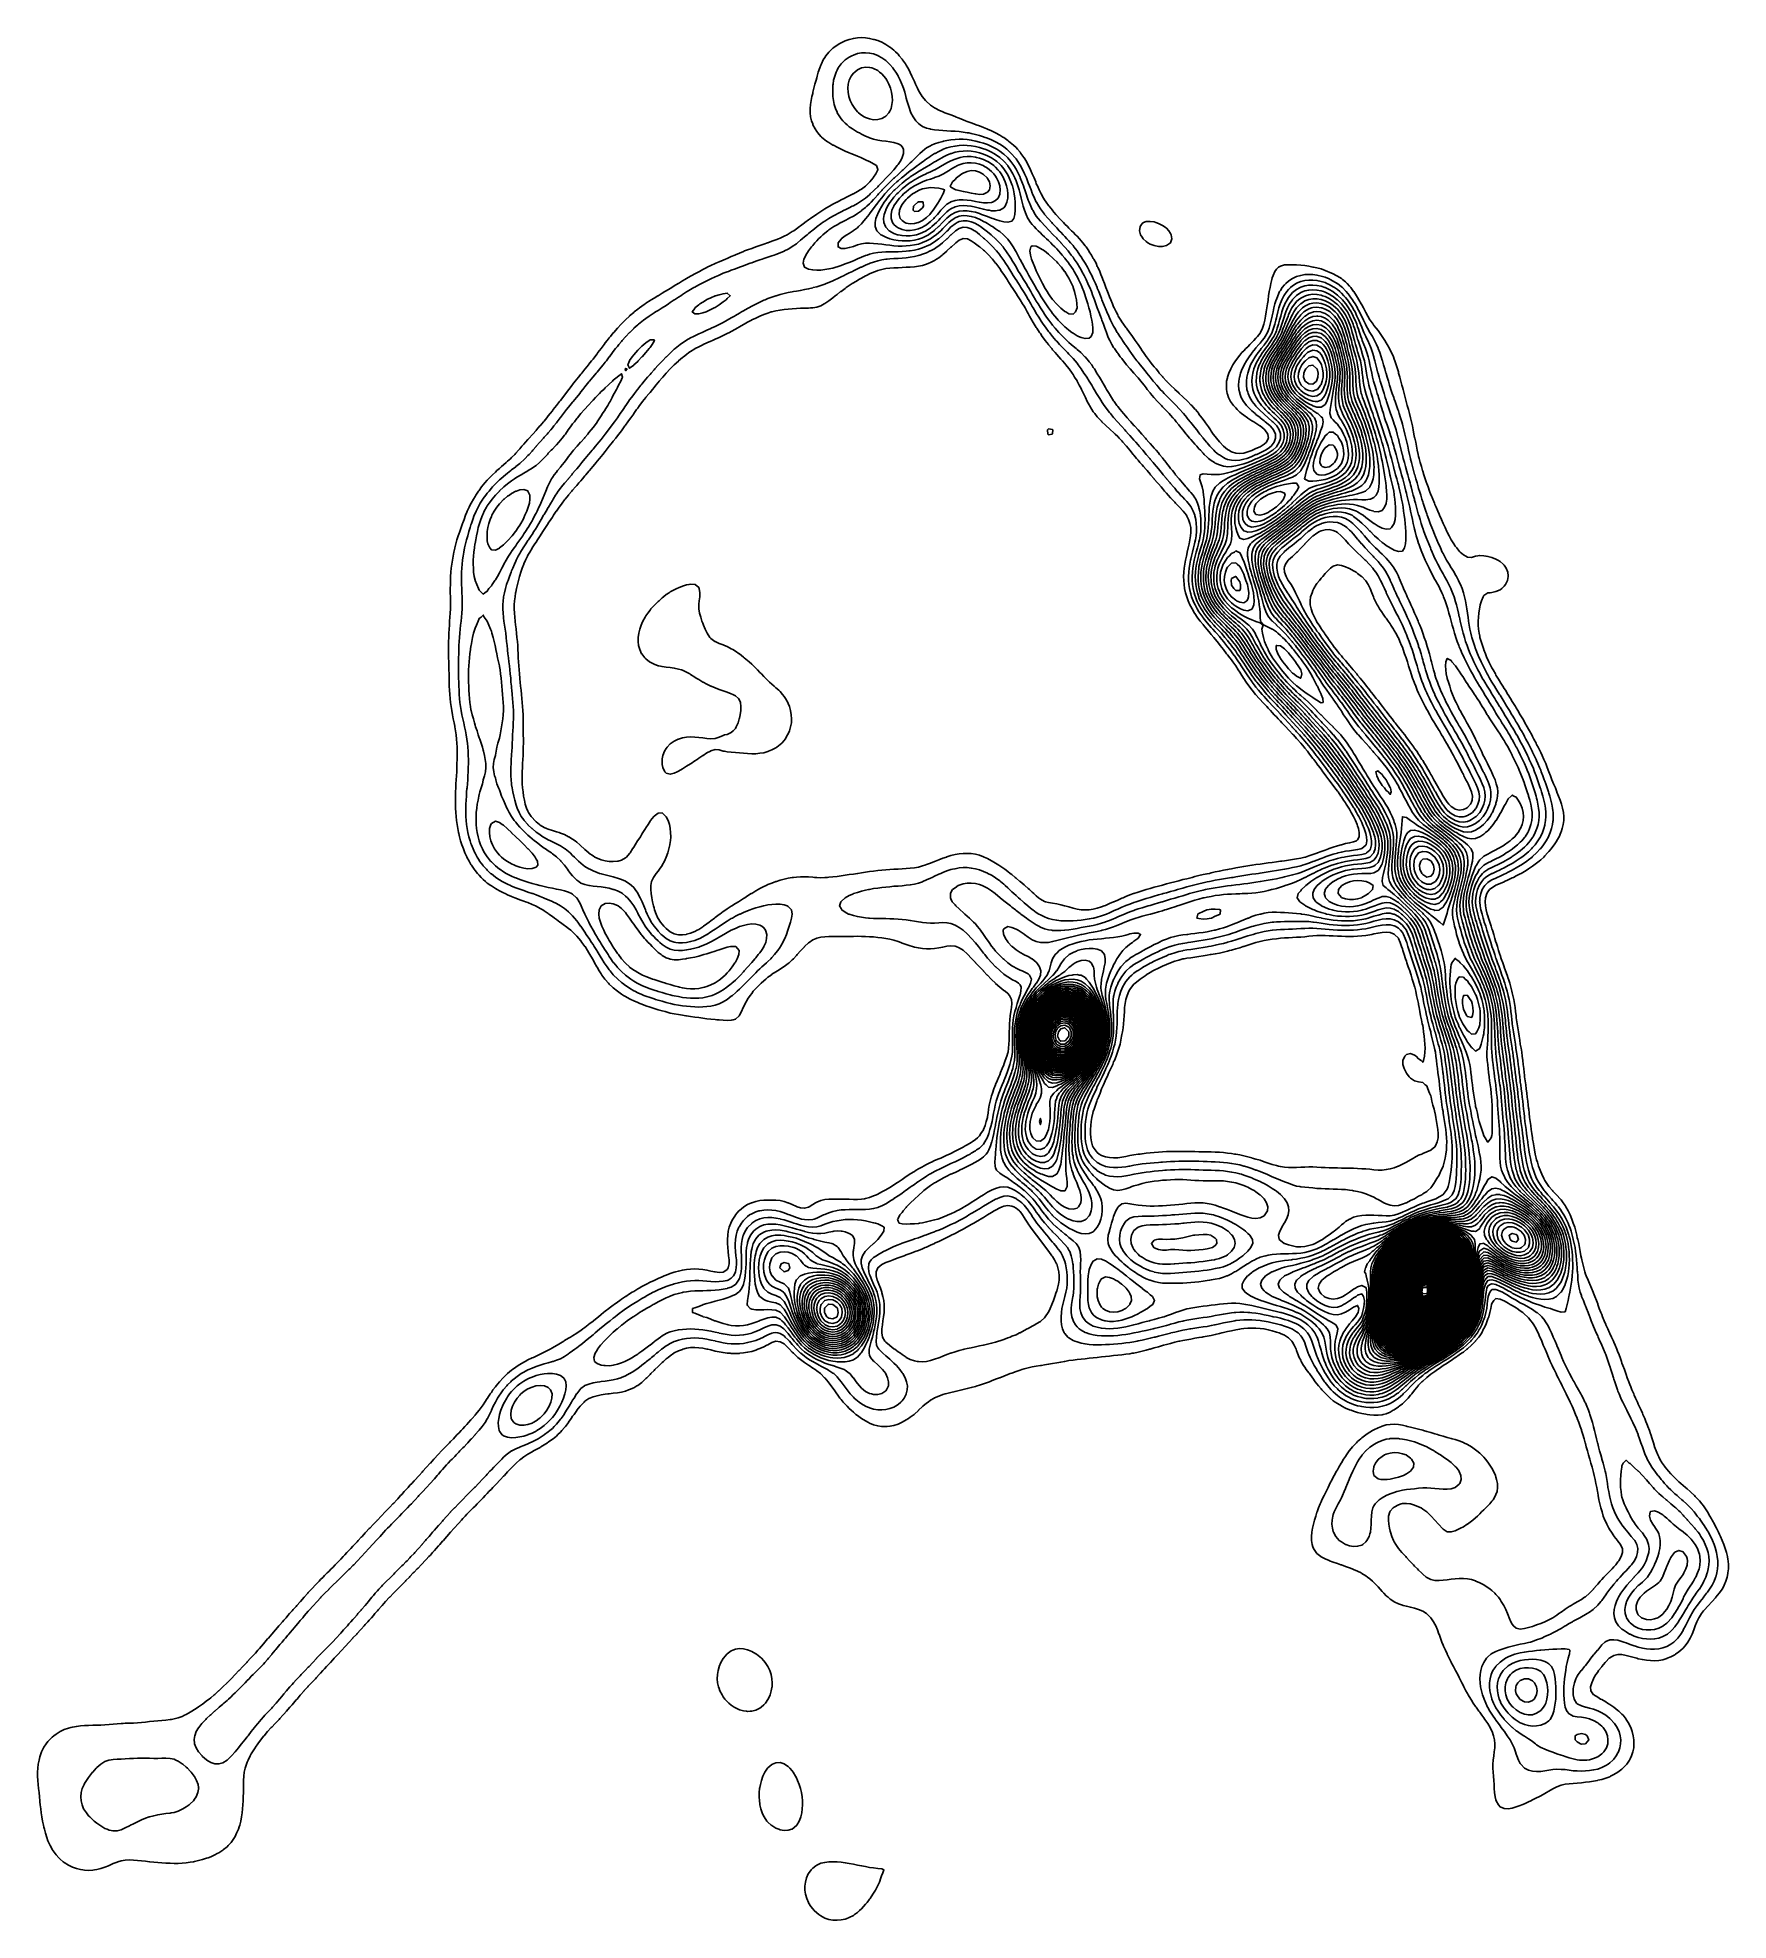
# Model space of a CAD drawing. Header units: inches. Extents: x -3765 to -2207, y 6717241 to 6718976.
import ezdxf

# ---------------------------------------------------------------- set-up
doc = ezdxf.new("R2010")
doc.units = ezdxf.units.IN
doc.header["$MEASUREMENT"] = 0

msp = doc.modelspace()

# ---------------------------------------------------------------- linework, layer by layer
for points in [[(-3712.3, 6717287.8), (-3713.8, 6717287.5), (-3717.6, 6717287.3), (-3721.3, 6717287.5), (-3723.1, 6717287.8), (-3725.1, 6717288), (-3728.8, 6717289), (-3732.6, 6717290.3), (-3735, 6717291.5), (-3736.3, 6717292.2), (-3740.1, 6717294.6), (-3741, 6717295.2), (-3743.8, 6717297.7), (-3745.2, 6717299), (-3747.6, 6717301.6), (-3748.4, 6717302.7), (-3751.1, 6717306.5), (-3751.3, 6717306.9), (-3753.2, 6717310.2), (-3754.9, 6717314), (-3755.1, 6717314.5), (-3756.2, 6717317.7), (-3757.4, 6717321.5), (-3758.4, 6717325.2), (-3758.8, 6717327.1), (-3759.2, 6717329), (-3760, 6717332.7), (-3760.7, 6717336.5), (-3761.3, 6717340.2), (-3761.8, 6717344), (-3762.3, 6717347.7), (-3762.6, 6717350.6), (-3762.6, 6717351.5), (-3763, 6717355.2), (-3763.3, 6717359), (-3763.7, 6717362.7), (-3764.1, 6717366.5), (-3764.4, 6717370.2), (-3764.6, 6717374), (-3764.6, 6717377.7), (-3764.4, 6717381.5), (-3764, 6717385.2), (-3763.3, 6717389), (-3762.6, 6717391.9), (-3762.3, 6717392.7), (-3761, 6717396.4), (-3759.2, 6717400.2), (-3758.8, 6717400.8), (-3756.8, 6717403.9), (-3755.1, 6717406.2), (-3753.7, 6717407.7), (-3751.3, 6717410), (-3749.6, 6717411.4), (-3747.6, 6717412.9), (-3743.9, 6717415.2), (-3743.8, 6717415.2), (-3740.1, 6717417), (-3736.3, 6717418.3), (-3734.1, 6717418.9), (-3732.6, 6717419.3), (-3728.8, 6717420), (-3725.1, 6717420.5), (-3721.3, 6717420.8), (-3717.6, 6717420.9), (-3713.8, 6717421), (-3710.1, 6717421), (-3706.3, 6717421.2), (-3702.6, 6717421.4), (-3698.8, 6717421.7), (-3695.1, 6717422), (-3691.3, 6717422.4), (-3687.6, 6717422.6), (-3685.9, 6717422.7), (-3683.8, 6717422.8), (-3680.1, 6717422.9), (-3676.4, 6717423), (-3672.6, 6717423.3), (-3668.9, 6717423.6), (-3665.1, 6717424), (-3661.4, 6717424.4), (-3657.6, 6717424.8), (-3653.9, 6717425.1), (-3650.1, 6717425.4), (-3646.4, 6717425.7), (-3642.6, 6717426.2), (-3641.1, 6717426.4), (-3638.9, 6717426.8), (-3635.1, 6717427.8), (-3631.4, 6717429.2), (-3629.4, 6717430.2), (-3627.6, 6717431), (-3623.9, 6717433.1), (-3622.6, 6717433.9), (-3620.1, 6717435.4), (-3616.8, 6717437.7), (-3616.4, 6717437.9), (-3612.6, 6717440.6), (-3611.5, 6717441.4), (-3608.9, 6717443.4), (-3606.6, 6717445.2), (-3605.1, 6717446.3), (-3602, 6717448.9), (-3601.4, 6717449.5), (-3597.8, 6717452.7), (-3597.6, 6717452.8), (-3593.9, 6717456.3), (-3593.8, 6717456.4), (-3590.1, 6717460), (-3590, 6717460.2), (-3586.4, 6717463.8), (-3586.3, 6717463.9), (-3582.7, 6717467.7), (-3582.7, 6717467.7), (-3579.1, 6717471.4), (-3578.9, 6717471.6), (-3575.5, 6717475.2), (-3575.2, 6717475.5), (-3571.9, 6717478.9), (-3571.4, 6717479.4), (-3568.3, 6717482.7), (-3567.7, 6717483.4), (-3564.9, 6717486.4), (-3563.9, 6717487.5), (-3561.6, 6717490.1), (-3560.2, 6717491.8), (-3558.3, 6717493.9), (-3556.4, 6717496.1), (-3555.2, 6717497.6), (-3552.7, 6717500.6), (-3552, 6717501.4), (-3548.9, 6717505), (-3548.8, 6717505.1), (-3545.5, 6717508.9), (-3545.2, 6717509.3), (-3542.3, 6717512.6), (-3541.4, 6717513.6), (-3539, 6717516.4), (-3537.7, 6717517.9), (-3535.7, 6717520.1), (-3533.9, 6717522.1), (-3532.4, 6717523.9), (-3530.2, 6717526.3), (-3529, 6717527.6), (-3526.4, 6717530.5), (-3525.7, 6717531.4), (-3522.7, 6717534.8), (-3522.4, 6717535.1), (-3519.1, 6717538.9), (-3518.9, 6717539), (-3515.7, 6717542.6), (-3515.2, 6717543.2), (-3512.3, 6717546.4), (-3511.4, 6717547.4), (-3508.9, 6717550.1), (-3507.7, 6717551.4), (-3505.3, 6717553.9), (-3503.9, 6717555.3), (-3501.6, 6717557.6), (-3500.2, 6717559.1), (-3497.9, 6717561.4), (-3496.4, 6717562.8), (-3494.1, 6717565.1), (-3492.7, 6717566.5), (-3490.4, 6717568.9), (-3488.9, 6717570.3), (-3486.7, 6717572.6), (-3485.2, 6717574.2), (-3483.1, 6717576.4), (-3481.5, 6717578.1), (-3479.6, 6717580.1), (-3477.7, 6717582.1), (-3476.1, 6717583.9), (-3474, 6717586.1), (-3472.6, 6717587.6), (-3470.2, 6717590.1), (-3469.1, 6717591.3), (-3466.5, 6717594.2), (-3465.6, 6717595.1), (-3462.7, 6717598.2), (-3462.1, 6717598.8), (-3459, 6717602.2), (-3458.6, 6717602.6), (-3455.2, 6717606.2), (-3455.1, 6717606.3), (-3451.5, 6717610.1), (-3451.5, 6717610.1), (-3448, 6717613.8), (-3447.7, 6717614.1), (-3444.4, 6717617.6), (-3444, 6717618.1), (-3440.8, 6717621.3), (-3440.2, 6717622), (-3437.2, 6717625.1), (-3436.5, 6717625.8), (-3433.6, 6717628.8), (-3432.7, 6717629.8), (-3430.1, 6717632.6), (-3429, 6717633.8), (-3426.7, 6717636.3), (-3425.2, 6717638), (-3423.3, 6717640.1), (-3421.5, 6717642.1), (-3419.9, 6717643.8), (-3417.7, 6717646.2), (-3416.4, 6717647.6), (-3414, 6717650.2), (-3413, 6717651.3), (-3410.2, 6717654.3), (-3409.6, 6717655.1), (-3406.5, 6717658.5), (-3406.2, 6717658.8), (-3402.8, 6717662.6), (-3402.7, 6717662.6), (-3399.4, 6717666.3), (-3399, 6717666.7), (-3395.9, 6717670.1), (-3395.2, 6717670.8), (-3392.4, 6717673.8), (-3391.5, 6717674.7), (-3388.7, 6717677.6), (-3387.8, 6717678.6), (-3385.1, 6717681.3), (-3384, 6717682.4), (-3381.5, 6717685), (-3380.3, 6717686.4), (-3378, 6717688.8), (-3376.5, 6717690.3), (-3374.4, 6717692.5), (-3372.8, 6717694.3), (-3370.9, 6717696.3), (-3369, 6717698.3), (-3367.5, 6717700), (-3365.3, 6717702.5), (-3364.2, 6717703.8), (-3361.5, 6717706.9), (-3361, 6717707.5), (-3357.8, 6717711.3), (-3357.8, 6717711.4), (-3355.1, 6717715), (-3354, 6717716.4), (-3352.5, 6717718.8), (-3350.3, 6717722), (-3350, 6717722.5), (-3347.5, 6717726.3), (-3346.5, 6717727.7), (-3345, 6717730), (-3342.8, 6717732.9), (-3342.1, 6717733.8), (-3339, 6717737.5), (-3339, 6717737.5), (-3335.5, 6717741.3), (-3335.3, 6717741.5), (-3331.5, 6717745), (-3331.5, 6717745), (-3327.8, 6717748.2), (-3327, 6717748.8), (-3324, 6717751), (-3321.7, 6717752.5), (-3320.3, 6717753.4), (-3316.5, 6717755.6), (-3315.3, 6717756.3), (-3312.8, 6717757.7), (-3309, 6717759.5), (-3307.8, 6717760), (-3305.3, 6717761.2), (-3301.5, 6717762.9), (-3299.7, 6717763.8), (-3297.8, 6717764.7), (-3294, 6717766.6), (-3292.3, 6717767.5), (-3290.3, 6717768.7), (-3286.6, 6717770.9), (-3286, 6717771.3), (-3282.8, 6717773.2), (-3279.7, 6717775), (-3279.1, 6717775.4), (-3275.3, 6717777.6), (-3273.5, 6717778.7), (-3271.6, 6717779.9), (-3267.8, 6717782.3), (-3267.5, 6717782.5), (-3264.1, 6717784.9), (-3262.2, 6717786.2), (-3260.3, 6717787.6), (-3257.2, 6717790), (-3256.6, 6717790.5), (-3252.8, 6717793.4), (-3252.4, 6717793.7), (-3249.1, 6717796.4), (-3247.7, 6717797.5), (-3245.3, 6717799.5), (-3243.1, 6717801.2), (-3241.6, 6717802.5), (-3238.3, 6717805), (-3237.8, 6717805.3), (-3234.1, 6717808.1), (-3233.3, 6717808.7), (-3230.3, 6717810.9), (-3228, 6717812.5), (-3226.6, 6717813.5), (-3222.8, 6717816), (-3222.5, 6717816.2), (-3219.1, 6717818.5), (-3216.7, 6717820), (-3215.3, 6717820.8), (-3211.6, 6717823.1), (-3210.4, 6717823.7), (-3207.8, 6717825.2), (-3204.1, 6717827.2), (-3203.6, 6717827.5), (-3200.3, 6717829.2), (-3196.6, 6717830.9), (-3195.9, 6717831.2), (-3192.9, 6717832.7), (-3189.1, 6717834.3), (-3187.2, 6717835), (-3185.4, 6717835.8), (-3181.6, 6717837.2), (-3177.9, 6717838.4), (-3176.7, 6717838.7), (-3174.1, 6717839.5), (-3170.4, 6717840.4), (-3166.6, 6717841), (-3162.9, 6717841.4), (-3159.1, 6717841.5), (-3155.4, 6717841.3), (-3151.6, 6717841), (-3147.9, 6717840.4), (-3144.1, 6717839.5), (-3140.7, 6717838.7), (-3140.4, 6717838.7), (-3136.6, 6717838.2), (-3132.9, 6717838.5), (-3132.4, 6717838.7), (-3129.1, 6717841), (-3128.2, 6717842.5), (-3127.4, 6717846.2), (-3127.4, 6717850), (-3127.9, 6717853.7), (-3128.3, 6717857.5), (-3128.7, 6717861.2), (-3128.9, 6717865), (-3128.9, 6717868.7), (-3128.7, 6717872.5), (-3128.2, 6717876.2), (-3127.3, 6717879.9), (-3125.9, 6717883.7), (-3125.4, 6717884.7), (-3124, 6717887.4), (-3121.6, 6717891.1), (-3121.5, 6717891.2), (-3118.3, 6717894.9), (-3117.9, 6717895.4), (-3114.1, 6717898.5), (-3113.8, 6717898.7), (-3110.4, 6717900.8), (-3106.7, 6717902.4), (-3106.6, 6717902.4), (-3102.9, 6717903.7), (-3099.1, 6717904.4), (-3095.4, 6717904.8), (-3091.7, 6717905), (-3087.9, 6717905), (-3084.2, 6717904.8), (-3080.4, 6717904.4), (-3076.7, 6717903.6), (-3073.4, 6717902.4), (-3072.9, 6717902.3), (-3069.2, 6717900.9), (-3065.4, 6717899), (-3064.8, 6717898.7), (-3061.7, 6717897.8), (-3057.9, 6717897.4), (-3054.2, 6717898.3), (-3053.5, 6717898.7), (-3050.4, 6717901), (-3047.8, 6717902.4), (-3046.7, 6717903.1), (-3042.9, 6717904.6), (-3039.2, 6717905.4), (-3035.4, 6717905.7), (-3031.7, 6717905.9), (-3027.9, 6717905.9), (-3024.2, 6717905.9), (-3020.4, 6717905.8), (-3016.7, 6717905.7), (-3012.9, 6717905.6), (-3009.2, 6717905.6), (-3005.4, 6717905.8), (-3002.6, 6717906.2), (-3001.7, 6717906.3), (-2998, 6717907.4), (-2994.2, 6717908.8), (-2991.6, 6717909.9), (-2990.5, 6717910.5), (-2986.7, 6717912.4), (-2984.3, 6717913.7), (-2983, 6717914.4), (-2979.2, 6717916.6), (-2977.9, 6717917.4), (-2975.5, 6717919.1), (-2972.2, 6717921.2), (-2971.7, 6717921.5), (-2968, 6717924), (-2966.6, 6717924.9), (-2964.2, 6717926.6), (-2961, 6717928.7), (-2960.5, 6717929), (-2956.7, 6717931.4), (-2955, 6717932.4), (-2953, 6717933.7), (-2949.2, 6717935.7), (-2948.4, 6717936.2), (-2945.5, 6717937.7), (-2941.7, 6717939.5), (-2940.8, 6717939.9), (-2938, 6717941.3), (-2934.2, 6717942.9), (-2932.4, 6717943.7), (-2930.5, 6717944.6), (-2926.7, 6717946.3), (-2924.2, 6717947.4), (-2923, 6717948), (-2919.2, 6717949.9), (-2916.7, 6717951.2), (-2915.5, 6717951.8), (-2911.7, 6717953.8), (-2909.8, 6717954.9), (-2908, 6717955.9), (-2904.3, 6717958.1), (-2903.5, 6717958.7), (-2900.5, 6717960.7), (-2898.6, 6717962.4), (-2896.8, 6717964.2), (-2895.3, 6717966.2), (-2893, 6717969.8), (-2892.9, 6717969.9), (-2891.5, 6717973.6), (-2890.4, 6717977.4), (-2889.4, 6717981.1), (-2889.3, 6717981.9), (-2888.8, 6717984.9), (-2888.3, 6717988.6), (-2887.7, 6717992.4), (-2886.9, 6717996.1), (-2885.9, 6717999.9), (-2885.5, 6718000.9), (-2884.8, 6718003.6), (-2883.5, 6718007.4), (-2881.9, 6718011.1), (-2881.8, 6718011.4), (-2880.4, 6718014.9), (-2878.8, 6718018.6), (-2878, 6718020.3), (-2877.2, 6718022.4), (-2875.8, 6718026.1), (-2874.3, 6718029.6), (-2874.2, 6718029.9), (-2872.9, 6718033.6), (-2871.6, 6718037.4), (-2870.5, 6718040.6), (-2870.4, 6718041.1), (-2869.9, 6718044.9), (-2869.6, 6718048.6), (-2869.4, 6718052.4), (-2869.3, 6718056.1), (-2869.2, 6718059.9), (-2869.1, 6718063.6), (-2869, 6718067.4), (-2868.7, 6718071.1), (-2868.3, 6718074.8), (-2867.8, 6718078.6), (-2867.3, 6718082.3), (-2866.8, 6718086.1), (-2867.1, 6718089.8), (-2868.9, 6718093.6), (-2870.5, 6718095.3), (-2873.1, 6718097.3), (-2874.3, 6718098.1), (-2877.9, 6718101.1), (-2878, 6718101.2), (-2881.8, 6718104.6), (-2882, 6718104.8), (-2885.5, 6718108.2), (-2885.9, 6718108.6), (-2889.3, 6718112.1), (-2889.5, 6718112.3), (-2893, 6718116), (-2893, 6718116.1), (-2896.6, 6718119.8), (-2896.8, 6718120), (-2900.2, 6718123.6), (-2900.5, 6718123.9), (-2903.8, 6718127.3), (-2904.3, 6718127.8), (-2907.4, 6718131.1), (-2908, 6718131.8), (-2911.4, 6718134.8), (-2911.7, 6718135.2), (-2915.5, 6718137.5), (-2918.2, 6718138.6), (-2919.2, 6718138.9), (-2923, 6718139.2), (-2926.7, 6718138.8), (-2928.1, 6718138.6), (-2930.5, 6718138.1), (-2934.2, 6718137.3), (-2938, 6718136.8), (-2941.7, 6718136.5), (-2945.5, 6718136.5), (-2949.2, 6718136.8), (-2953, 6718137.3), (-2956.7, 6718138.1), (-2958.3, 6718138.6), (-2960.5, 6718139.1), (-2964.2, 6718140.3), (-2968, 6718141.7), (-2969.3, 6718142.3), (-2971.7, 6718143.2), (-2975.5, 6718144.4), (-2979.2, 6718145.3), (-2983, 6718146), (-2983, 6718146.1), (-2986.7, 6718146.6), (-2990.5, 6718147), (-2994.2, 6718147.4), (-2998, 6718147.6), (-3001.7, 6718147.8), (-3005.4, 6718147.9), (-3009.2, 6718148), (-3012.9, 6718147.9), (-3016.7, 6718147.9), (-3020.4, 6718147.8), (-3024.2, 6718147.8), (-3027.9, 6718147.9), (-3031.7, 6718147.9), (-3035.4, 6718147.7), (-3039.2, 6718147.5), (-3042.9, 6718147.1), (-3046.7, 6718146.3), (-3047.3, 6718146.1), (-3050.4, 6718144.7), (-3053.7, 6718142.3), (-3054.2, 6718142), (-3057.8, 6718138.6), (-3057.9, 6718138.4), (-3061.3, 6718134.8), (-3061.7, 6718134.5), (-3064.7, 6718131.1), (-3065.4, 6718130.2), (-3068.1, 6718127.3), (-3069.2, 6718126.3), (-3072.2, 6718123.6), (-3072.9, 6718123), (-3076.7, 6718120.2), (-3077.2, 6718119.8), (-3080.4, 6718117.7), (-3082.9, 6718116.1), (-3084.2, 6718115.4), (-3087.9, 6718113), (-3088.8, 6718112.3), (-3091.7, 6718110.2), (-3093.7, 6718108.6), (-3095.4, 6718107.1), (-3097.9, 6718104.8), (-3099.1, 6718103.7), (-3101.7, 6718101.1), (-3102.9, 6718099.8), (-3105.1, 6718097.3), (-3106.6, 6718095.4), (-3108.1, 6718093.6), (-3110.4, 6718090.1), (-3110.6, 6718089.8), (-3112.6, 6718086.1), (-3114.1, 6718082.6), (-3114.3, 6718082.3), (-3116, 6718078.6), (-3117.9, 6718075.2), (-3118.2, 6718074.8), (-3121.6, 6718071.7), (-3123.8, 6718071.1), (-3125.4, 6718070.7), (-3129.1, 6718070.4), (-3132.9, 6718070.6), (-3136.6, 6718070.9), (-3138.6, 6718071.1), (-3140.4, 6718071.2), (-3144.1, 6718071.6), (-3147.9, 6718072.1), (-3151.6, 6718072.6), (-3155.4, 6718073.1), (-3159.1, 6718073.6), (-3162.9, 6718074.2), (-3166.6, 6718074.7), (-3167.2, 6718074.8), (-3170.4, 6718075.3), (-3174.1, 6718075.9), (-3177.9, 6718076.5), (-3181.6, 6718077.3), (-3185.4, 6718078.3), (-3186.4, 6718078.6), (-3189.1, 6718079.3), (-3192.9, 6718080.3), (-3196.6, 6718081.5), (-3199.1, 6718082.3), (-3200.3, 6718082.7), (-3204.1, 6718084), (-3207.8, 6718085.4), (-3209.6, 6718086.1), (-3211.6, 6718086.9), (-3215.3, 6718088.5), (-3218, 6718089.8), (-3219.1, 6718090.4), (-3222.8, 6718092.4), (-3224.7, 6718093.6), (-3226.6, 6718094.8), (-3230.2, 6718097.3), (-3230.3, 6718097.4), (-3234.1, 6718100.4), (-3234.8, 6718101.1), (-3237.8, 6718104), (-3238.6, 6718104.8), (-3241.6, 6718108.2), (-3241.8, 6718108.6), (-3244.7, 6718112.3), (-3245.3, 6718113.3), (-3247.1, 6718116.1), (-3249.1, 6718119.5), (-3249.3, 6718119.8), (-3251.4, 6718123.6), (-3252.8, 6718126.3), (-3253.4, 6718127.3), (-3255.6, 6718131.1), (-3256.6, 6718132.7), (-3257.9, 6718134.8), (-3260.2, 6718138.6), (-3260.3, 6718138.7), (-3263, 6718142.3), (-3264.1, 6718143.8), (-3266, 6718146.1), (-3267.8, 6718148.2), (-3269.4, 6718149.8), (-3271.6, 6718152), (-3273.4, 6718153.6), (-3275.3, 6718155.2), (-3278.2, 6718157.3), (-3279.1, 6718158), (-3282.8, 6718160.7), (-3283.3, 6718161.1), (-3286.6, 6718163.5), (-3288.3, 6718164.8), (-3290.3, 6718166.2), (-3293.5, 6718168.5), (-3294, 6718168.9), (-3297.8, 6718171.4), (-3299.1, 6718172.3), (-3301.5, 6718173.7), (-3305.3, 6718175.7), (-3305.9, 6718176), (-3309, 6718177.4), (-3312.8, 6718179), (-3314.9, 6718179.8), (-3316.5, 6718180.4), (-3320.3, 6718181.7), (-3324, 6718183.1), (-3325, 6718183.5), (-3327.8, 6718184.6), (-3331.5, 6718186.2), (-3333.8, 6718187.3), (-3335.3, 6718188), (-3339, 6718189.8), (-3341.1, 6718191), (-3342.8, 6718192), (-3346.5, 6718194.4), (-3347.1, 6718194.8), (-3350.3, 6718197.1), (-3351.9, 6718198.5), (-3354, 6718200.4), (-3356, 6718202.3), (-3357.8, 6718204.2), (-3359.4, 6718206), (-3361.5, 6718208.7), (-3362.3, 6718209.8), (-3364.8, 6718213.5), (-3365.3, 6718214.3), (-3367.1, 6718217.3), (-3369, 6718221), (-3369, 6718221.1), (-3370.8, 6718224.8), (-3372.2, 6718228.5), (-3372.8, 6718230), (-3373.6, 6718232.3), (-3374.8, 6718236), (-3375.8, 6718239.8), (-3376.5, 6718242.8), (-3376.7, 6718243.5), (-3377.5, 6718247.3), (-3378.1, 6718251), (-3378.7, 6718254.8), (-3379, 6718258.5), (-3379.3, 6718262.2), (-3379.5, 6718266), (-3379.6, 6718269.7), (-3379.6, 6718273.5), (-3379.5, 6718277.2), (-3379.4, 6718281), (-3379.3, 6718284.7), (-3379.1, 6718288.5), (-3378.8, 6718292.2), (-3378.6, 6718296), (-3378.4, 6718299.7), (-3378.3, 6718303.5), (-3378.2, 6718307.2), (-3378.1, 6718311), (-3378, 6718314.7), (-3378, 6718318.5), (-3378, 6718322.2), (-3378.2, 6718326), (-3378.5, 6718329.7), (-3379, 6718333.5), (-3379.5, 6718337.2), (-3380.1, 6718341), (-3380.3, 6718341.6), (-3380.9, 6718344.7), (-3381.6, 6718348.5), (-3382.3, 6718352.2), (-3382.9, 6718356), (-3383.5, 6718359.7), (-3384, 6718363.4), (-3384, 6718363.5), (-3384.5, 6718367.2), (-3384.8, 6718370.9), (-3385.1, 6718374.7), (-3385.3, 6718378.4), (-3385.4, 6718382.2), (-3385.5, 6718385.9), (-3385.5, 6718389.7), (-3385.6, 6718393.4), (-3385.6, 6718397.2), (-3385.7, 6718400.9), (-3385.9, 6718404.7), (-3386, 6718408.4), (-3386, 6718412.2), (-3386, 6718415.9), (-3386, 6718419.7), (-3385.8, 6718423.4), (-3385.7, 6718427.2), (-3385.4, 6718430.9), (-3385.2, 6718434.7), (-3385, 6718438.4), (-3384.7, 6718442.2), (-3384.5, 6718445.9), (-3384.3, 6718449.7), (-3384.3, 6718453.4), (-3384.3, 6718457.1), (-3384.3, 6718460.9), (-3384.4, 6718464.6), (-3384.4, 6718468.4), (-3384.3, 6718472.1), (-3384.2, 6718475.9), (-3384, 6718479.2), (-3384, 6718479.6), (-3383.7, 6718483.4), (-3383.4, 6718487.1), (-3382.9, 6718490.9), (-3382.4, 6718494.6), (-3381.8, 6718498.4), (-3381.1, 6718502.1), (-3380.3, 6718505.5), (-3380.2, 6718505.9), (-3379.3, 6718509.6), (-3378.2, 6718513.4), (-3377, 6718517.1), (-3376.5, 6718518.4), (-3375.7, 6718520.9), (-3374.4, 6718524.6), (-3373, 6718528.4), (-3372.8, 6718529), (-3371.7, 6718532.1), (-3370.3, 6718535.9), (-3369, 6718538.7), (-3368.7, 6718539.6), (-3367, 6718543.4), (-3365.3, 6718546.7), (-3365.1, 6718547.1), (-3363, 6718550.9), (-3361.5, 6718553.3), (-3360.7, 6718554.6), (-3358.2, 6718558.3), (-3357.8, 6718558.9), (-3355.5, 6718562.1), (-3354, 6718563.9), (-3352.4, 6718565.8), (-3350.3, 6718568.3), (-3349, 6718569.6), (-3346.5, 6718572.2), (-3345.3, 6718573.3), (-3342.8, 6718575.8), (-3341.3, 6718577.1), (-3339, 6718579.1), (-3337, 6718580.8), (-3335.3, 6718582.4), (-3332.7, 6718584.6), (-3331.5, 6718585.7), (-3328.6, 6718588.3), (-3327.8, 6718589.2), (-3324.9, 6718592.1), (-3324, 6718593.1), (-3321.5, 6718595.8), (-3320.3, 6718597.3), (-3318.3, 6718599.6), (-3316.5, 6718601.6), (-3315.1, 6718603.3), (-3312.8, 6718605.9), (-3311.7, 6718607.1), (-3309, 6718610), (-3308.3, 6718610.8), (-3305.3, 6718614.2), (-3305, 6718614.6), (-3301.7, 6718618.3), (-3301.5, 6718618.5), (-3298.5, 6718622.1), (-3297.8, 6718622.8), (-3295.4, 6718625.8), (-3294, 6718627.5), (-3292.4, 6718629.6), (-3290.3, 6718632.2), (-3289.5, 6718633.3), (-3286.6, 6718637), (-3286.5, 6718637.1), (-3283.6, 6718640.8), (-3282.8, 6718641.8), (-3280.7, 6718644.6), (-3279.1, 6718646.7), (-3277.8, 6718648.3), (-3275.3, 6718651.6), (-3275, 6718652), (-3272.1, 6718655.8), (-3271.6, 6718656.5), (-3269.2, 6718659.5), (-3267.8, 6718661.3), (-3266.2, 6718663.3), (-3264.1, 6718666), (-3263.2, 6718667), (-3260.3, 6718670.6), (-3260.2, 6718670.8), (-3257.1, 6718674.5), (-3256.6, 6718675.3), (-3254.1, 6718678.3), (-3252.8, 6718679.9), (-3251.2, 6718682), (-3249.1, 6718684.7), (-3248.3, 6718685.8), (-3245.4, 6718689.5), (-3245.3, 6718689.6), (-3242.6, 6718693.3), (-3241.6, 6718694.7), (-3239.8, 6718697), (-3237.8, 6718699.5), (-3236.8, 6718700.8), (-3234.1, 6718704.1), (-3233.7, 6718704.5), (-3230.4, 6718708.3), (-3230.3, 6718708.4), (-3226.9, 6718712), (-3226.6, 6718712.4), (-3223.2, 6718715.8), (-3222.8, 6718716.1), (-3219.1, 6718719.5), (-3219.1, 6718719.6), (-3215.3, 6718722.8), (-3214.8, 6718723.3), (-3211.6, 6718725.9), (-3210.1, 6718727), (-3207.8, 6718728.7), (-3204.9, 6718730.8), (-3204.1, 6718731.3), (-3200.3, 6718733.8), (-3199.2, 6718734.5), (-3196.6, 6718736.1), (-3193, 6718738.3), (-3192.9, 6718738.3), (-3189.1, 6718740.6), (-3186.6, 6718742), (-3185.4, 6718742.8), (-3181.6, 6718745), (-3180.3, 6718745.8), (-3177.9, 6718747.3), (-3174.3, 6718749.5), (-3174.1, 6718749.6), (-3170.4, 6718751.9), (-3168.2, 6718753.2), (-3166.6, 6718754.2), (-3162.9, 6718756.3), (-3161.7, 6718757), (-3159.1, 6718758.5), (-3155.4, 6718760.4), (-3154.8, 6718760.7), (-3151.6, 6718762.5), (-3147.9, 6718764.4), (-3147.6, 6718764.5), (-3144.1, 6718766.2), (-3140.4, 6718767.9), (-3139.5, 6718768.2), (-3136.6, 6718769.5), (-3132.9, 6718771.1), (-3130.8, 6718772), (-3129.1, 6718772.7), (-3125.4, 6718774.4), (-3122.1, 6718775.7), (-3121.6, 6718776), (-3117.9, 6718777.6), (-3114.1, 6718779.1), (-3113.2, 6718779.5), (-3110.4, 6718780.6), (-3106.6, 6718781.9), (-3102.9, 6718783.2), (-3102.7, 6718783.2), (-3099.1, 6718784.5), (-3095.4, 6718785.8), (-3092, 6718787), (-3091.7, 6718787.1), (-3087.9, 6718788.5), (-3084.2, 6718789.9), (-3082, 6718790.7), (-3080.4, 6718791.4), (-3076.7, 6718793.1), (-3073.8, 6718794.5), (-3072.9, 6718794.9), (-3069.2, 6718797.3), (-3067.8, 6718798.2), (-3065.4, 6718799.9), (-3062.6, 6718802), (-3061.7, 6718802.6), (-3057.9, 6718805.4), (-3057.5, 6718805.7), (-3054.2, 6718808.2), (-3052.4, 6718809.5), (-3050.4, 6718810.9), (-3046.9, 6718813.2), (-3046.7, 6718813.4), (-3042.9, 6718815.8), (-3041.1, 6718817), (-3039.2, 6718818.2), (-3035.4, 6718820.4), (-3034.8, 6718820.7), (-3031.7, 6718822.6), (-3028.1, 6718824.5), (-3027.9, 6718824.5), (-3024.2, 6718826.6), (-3020.7, 6718828.2), (-3020.4, 6718828.4), (-3016.7, 6718830.3), (-3013.2, 6718832), (-3012.9, 6718832.1), (-3009.2, 6718834.2), (-3006.7, 6718835.7), (-3005.4, 6718836.5), (-3001.7, 6718839.3), (-3001.5, 6718839.5), (-2998, 6718842.9), (-2997.7, 6718843.2), (-2994.6, 6718846.9), (-2994.2, 6718847.6), (-2992.2, 6718850.7), (-2990.5, 6718854.4), (-2990.4, 6718854.4), (-2990.5, 6718854.7), (-2991.7, 6718858.2), (-2994.2, 6718859.8), (-2998, 6718861.8), (-2998.2, 6718861.9), (-3001.7, 6718863.6), (-3005.4, 6718865.4), (-3006.1, 6718865.7), (-3009.2, 6718867), (-3012.9, 6718868.5), (-3015.3, 6718869.4), (-3016.7, 6718870), (-3020.4, 6718871.5), (-3024.1, 6718873.2), (-3024.2, 6718873.2), (-3027.9, 6718875.1), (-3031.3, 6718876.9), (-3031.7, 6718877.1), (-3035.4, 6718879.3), (-3037.6, 6718880.7), (-3039.2, 6718881.9), (-3042.3, 6718884.4), (-3042.9, 6718885.1), (-3045.7, 6718888.2), (-3046.7, 6718889.6), (-3048.2, 6718891.9), (-3050.1, 6718895.7), (-3050.4, 6718896.5), (-3051.5, 6718899.4), (-3052.3, 6718903.2), (-3052.7, 6718906.9), (-3052.7, 6718910.7), (-3052.5, 6718914.4), (-3051.9, 6718918.2), (-3051.1, 6718921.9), (-3050.4, 6718924.7), (-3050.2, 6718925.7), (-3049.3, 6718929.4), (-3048.4, 6718933.2), (-3047.3, 6718936.9), (-3046.7, 6718939.1), (-3046.3, 6718940.6), (-3045.2, 6718944.4), (-3043.9, 6718948.1), (-3042.9, 6718950.6), (-3042.4, 6718951.9), (-3040.6, 6718955.6), (-3039.2, 6718957.9), (-3038.2, 6718959.4), (-3035.4, 6718962.8), (-3035.1, 6718963.1), (-3031.7, 6718966.3), (-3031, 6718966.9), (-3027.9, 6718969.1), (-3025.3, 6718970.6), (-3024.2, 6718971.3), (-3020.4, 6718973), (-3016.7, 6718974.3), (-3016.5, 6718974.4), (-3012.9, 6718975.3), (-3009.2, 6718975.9), (-3005.4, 6718976.1), (-3001.7, 6718975.9), (-2998, 6718975.4), (-2994.2, 6718974.5), (-2993.8, 6718974.4), (-2990.5, 6718973.4), (-2986.7, 6718971.8), (-2984.5, 6718970.6), (-2983, 6718969.8), (-2979.2, 6718967.4), (-2978.6, 6718966.9), (-2975.5, 6718964.4), (-2974.1, 6718963.1), (-2971.7, 6718960.7), (-2970.6, 6718959.4), (-2968, 6718956.1), (-2967.6, 6718955.6), (-2965, 6718951.9), (-2964.2, 6718950.6), (-2962.7, 6718948.1), (-2960.7, 6718944.4), (-2960.5, 6718943.8), (-2958.9, 6718940.6), (-2957.2, 6718936.9), (-2956.7, 6718935.7), (-2955.6, 6718933.2), (-2953.9, 6718929.4), (-2953, 6718927.4), (-2952, 6718925.7), (-2949.6, 6718921.9), (-2949.2, 6718921.4), (-2946.5, 6718918.2), (-2945.5, 6718917.1), (-2942.5, 6718914.4), (-2941.7, 6718913.8), (-2938, 6718911.3), (-2936.9, 6718910.7), (-2934.2, 6718909.3), (-2930.5, 6718907.6), (-2928.7, 6718906.9), (-2926.7, 6718906.1), (-2923, 6718904.8), (-2919.2, 6718903.3), (-2918.9, 6718903.2), (-2915.5, 6718901.9), (-2911.7, 6718900.4), (-2909.6, 6718899.4), (-2908, 6718898.9), (-2904.3, 6718897.5), (-2900.5, 6718896), (-2899.8, 6718895.7), (-2896.8, 6718894.7), (-2893, 6718893.3), (-2890, 6718891.9), (-2889.3, 6718891.7), (-2885.5, 6718890.1), (-2881.8, 6718888.2), (-2881.8, 6718888.2), (-2878, 6718886.3), (-2875.2, 6718884.4), (-2874.3, 6718883.9), (-2870.5, 6718881.2), (-2869.8, 6718880.7), (-2866.8, 6718878.2), (-2865.4, 6718876.9), (-2863, 6718874.7), (-2861.6, 6718873.2), (-2859.3, 6718870.4), (-2858.5, 6718869.4), (-2855.8, 6718865.7), (-2855.5, 6718865.2), (-2853.4, 6718861.9), (-2851.8, 6718858.7), (-2851.5, 6718858.2), (-2849.6, 6718854.4), (-2848.1, 6718850.7), (-2848, 6718850.6), (-2846.4, 6718846.9), (-2844.9, 6718843.2), (-2844.3, 6718841.5), (-2843.3, 6718839.5), (-2841.6, 6718835.7), (-2840.5, 6718833.3), (-2839.8, 6718832), (-2837.7, 6718828.2), (-2836.8, 6718826.7), (-2835.2, 6718824.5), (-2833, 6718821.3), (-2832.5, 6718820.7), (-2829.5, 6718817), (-2829.3, 6718816.7), (-2826.3, 6718813.2), (-2825.5, 6718812.3), (-2822.9, 6718809.5), (-2821.8, 6718808.2), (-2819.4, 6718805.7), (-2818, 6718804.3), (-2815.6, 6718802), (-2814.3, 6718800.6), (-2811.9, 6718798.2), (-2810.5, 6718796.9), (-2808.2, 6718794.5), (-2806.8, 6718793), (-2804.6, 6718790.7), (-2803.1, 6718788.8), (-2801.4, 6718787), (-2799.3, 6718784.2), (-2798.5, 6718783.2), (-2796, 6718779.5), (-2795.6, 6718778.8), (-2793.5, 6718775.7), (-2791.8, 6718772.6), (-2791.4, 6718772), (-2789.3, 6718768.2), (-2788.1, 6718765.3), (-2787.6, 6718764.5), (-2785.9, 6718760.7), (-2784.5, 6718757), (-2784.3, 6718756.5), (-2783, 6718753.2), (-2781.6, 6718749.5), (-2780.6, 6718746.7), (-2780.2, 6718745.8), (-2778.7, 6718742), (-2777.3, 6718738.3), (-2776.8, 6718737.1), (-2775.7, 6718734.5), (-2774.2, 6718730.8), (-2773.1, 6718728), (-2772.6, 6718727), (-2770.7, 6718723.3), (-2769.3, 6718720.5), (-2768.8, 6718719.5), (-2766.5, 6718715.8), (-2765.6, 6718714.3), (-2763.9, 6718712), (-2761.8, 6718709.1), (-2761.2, 6718708.3), (-2758.4, 6718704.5), (-2758.1, 6718704.1), (-2755.7, 6718700.8), (-2754.3, 6718698.8), (-2753.1, 6718697), (-2750.6, 6718693.3), (-2750.6, 6718693.2), (-2748.1, 6718689.5), (-2746.8, 6718687.6), (-2745.5, 6718685.8), (-2743.1, 6718682.3), (-2742.9, 6718682), (-2740, 6718678.3), (-2739.3, 6718677.4), (-2737.1, 6718674.5), (-2735.6, 6718672.7), (-2734, 6718670.8), (-2731.8, 6718668), (-2731, 6718667), (-2728.1, 6718663.7), (-2727.8, 6718663.3), (-2724.3, 6718659.6), (-2724.3, 6718659.5), (-2720.6, 6718655.8), (-2720.6, 6718655.8), (-2716.8, 6718652.1), (-2716.8, 6718652), (-2713.1, 6718648.7), (-2712.7, 6718648.3), (-2709.4, 6718645.2), (-2708.6, 6718644.6), (-2705.6, 6718641.6), (-2704.7, 6718640.8), (-2701.9, 6718637.8), (-2701.1, 6718637.1), (-2698.1, 6718633.7), (-2697.7, 6718633.3), (-2694.6, 6718629.6), (-2694.4, 6718629.2), (-2691.7, 6718625.8), (-2690.6, 6718624.3), (-2689, 6718622.1), (-2686.9, 6718619), (-2686.4, 6718618.3), (-2683.8, 6718614.6), (-2683.1, 6718613.6), (-2681.2, 6718610.8), (-2679.4, 6718608.4), (-2678.4, 6718607.1), (-2675.6, 6718603.6), (-2675.3, 6718603.3), (-2671.9, 6718599.7), (-2671.7, 6718599.6), (-2668.1, 6718596.7), (-2666.8, 6718595.8), (-2664.4, 6718594.5), (-2660.6, 6718593.2), (-2656.9, 6718592.9), (-2653.1, 6718593.3), (-2649.4, 6718594.3), (-2645.6, 6718595.6), (-2645.1, 6718595.8), (-2641.9, 6718597.4), (-2638.1, 6718599.1), (-2637.1, 6718599.6), (-2634.4, 6718601.4), (-2632.3, 6718603.3), (-2630.6, 6718606.7), (-2630.5, 6718607.1), (-2630.6, 6718608.5), (-2631, 6718610.8), (-2633.7, 6718614.6), (-2634.4, 6718615.2), (-2638.1, 6718618.3), (-2638.2, 6718618.3), (-2641.9, 6718620.7), (-2644, 6718622.1), (-2645.6, 6718623.1), (-2649.4, 6718625.5), (-2649.8, 6718625.8), (-2653.1, 6718628.1), (-2655.1, 6718629.6), (-2656.9, 6718631.1), (-2659.3, 6718633.3), (-2660.6, 6718634.8), (-2662.7, 6718637.1), (-2664.4, 6718639.5), (-2665.3, 6718640.8), (-2667.2, 6718644.6), (-2668.1, 6718647.5), (-2668.4, 6718648.3), (-2669.1, 6718652), (-2669.2, 6718655.8), (-2668.9, 6718659.5), (-2668.1, 6718662.7), (-2668, 6718663.3), (-2666.8, 6718667), (-2665.1, 6718670.8), (-2664.4, 6718672.2), (-2663.2, 6718674.5), (-2660.8, 6718678.3), (-2660.6, 6718678.5), (-2658.1, 6718682), (-2656.9, 6718683.4), (-2654.9, 6718685.8), (-2653.1, 6718687.6), (-2651.3, 6718689.5), (-2649.4, 6718691.3), (-2647.5, 6718693.3), (-2645.6, 6718695.1), (-2643.9, 6718697), (-2641.9, 6718699.1), (-2640.4, 6718700.8), (-2638.1, 6718703.7), (-2637.7, 6718704.5), (-2636, 6718708.3), (-2634.7, 6718712), (-2634.4, 6718713.2), (-2633.8, 6718715.8), (-2633.1, 6718719.5), (-2632.5, 6718723.3), (-2631.8, 6718727), (-2631.2, 6718730.8), (-2630.6, 6718734), (-2630.6, 6718734.5), (-2630.2, 6718738.3), (-2629.6, 6718742), (-2628.9, 6718745.8), (-2628.2, 6718749.5), (-2627.2, 6718753.2), (-2626.9, 6718754.7), (-2626.1, 6718757), (-2624.5, 6718760.7), (-2623.1, 6718762.7), (-2621, 6718764.5), (-2619.4, 6718765.5), (-2615.6, 6718766.6), (-2611.9, 6718766.8), (-2608.2, 6718766.7), (-2604.4, 6718766.6), (-2600.7, 6718766.3), (-2596.9, 6718766), (-2593.2, 6718765.5), (-2589.4, 6718764.7), (-2588.8, 6718764.5), (-2585.7, 6718763.9), (-2581.9, 6718762.9), (-2578.2, 6718761.6), (-2576.1, 6718760.7), (-2574.4, 6718760.1), (-2570.7, 6718758.5), (-2568.1, 6718757), (-2566.9, 6718756.4), (-2563.2, 6718754), (-2562.3, 6718753.2), (-2559.4, 6718751), (-2557.9, 6718749.5), (-2555.7, 6718747.1), (-2554.5, 6718745.8), (-2551.9, 6718742.3), (-2551.8, 6718742), (-2549.2, 6718738.3), (-2548.2, 6718736.5), (-2547, 6718734.5), (-2544.9, 6718730.8), (-2544.4, 6718729.8), (-2542.8, 6718727), (-2541, 6718723.3), (-2540.7, 6718722.7), (-2538.8, 6718719.5), (-2536.9, 6718715.9), (-2536.8, 6718715.8), (-2534, 6718712), (-2533.2, 6718710.8), (-2531.1, 6718708.3), (-2529.4, 6718706.1), (-2528.2, 6718704.5), (-2525.7, 6718700.8), (-2525.7, 6718700.8), (-2523.1, 6718697), (-2521.9, 6718694.9), (-2520.9, 6718693.3), (-2518.8, 6718689.5), (-2518.2, 6718688.1), (-2516.9, 6718685.8), (-2515.3, 6718682), (-2514.5, 6718679.7), (-2513.9, 6718678.3), (-2512.6, 6718674.5), (-2511.4, 6718670.8), (-2510.7, 6718668.2), (-2510.4, 6718667), (-2509.3, 6718663.3), (-2508.3, 6718659.5), (-2507.4, 6718655.8), (-2507, 6718654), (-2506.4, 6718652), (-2505.4, 6718648.3), (-2504.5, 6718644.6), (-2503.5, 6718640.8), (-2503.2, 6718639.6), (-2502.5, 6718637.1), (-2501.4, 6718633.3), (-2500.4, 6718629.6), (-2499.5, 6718625.8), (-2499.5, 6718625.6), (-2498.6, 6718622.1), (-2497.8, 6718618.3), (-2497, 6718614.6), (-2496.3, 6718610.8), (-2495.7, 6718607.7), (-2495.6, 6718607.1), (-2494.7, 6718603.3), (-2493.9, 6718599.6), (-2493.2, 6718595.8), (-2492.4, 6718592.1), (-2492, 6718590.1), (-2491.5, 6718588.3), (-2490.5, 6718584.6), (-2489.4, 6718580.8), (-2488.4, 6718577.1), (-2488.2, 6718576.5), (-2487.1, 6718573.3), (-2485.9, 6718569.6), (-2484.7, 6718565.8), (-2484.5, 6718565.1), (-2483.3, 6718562.1), (-2481.9, 6718558.3), (-2480.7, 6718554.9), (-2480.6, 6718554.6), (-2478.9, 6718550.9), (-2477.4, 6718547.1), (-2477, 6718545.9), (-2475.8, 6718543.4), (-2474.2, 6718539.6), (-2473.2, 6718537), (-2472.7, 6718535.9), (-2471, 6718532.1), (-2469.5, 6718528.4), (-2469.5, 6718528.3), (-2467.6, 6718524.6), (-2465.9, 6718520.9), (-2465.7, 6718520.5), (-2463.9, 6718517.1), (-2462, 6718513.4), (-2462, 6718513.4), (-2459.6, 6718509.6), (-2458.2, 6718507.5), (-2456.9, 6718505.9), (-2454.5, 6718502.9), (-2453.6, 6718502.1), (-2450.7, 6718499.5), (-2448.5, 6718498.4), (-2447, 6718497.4), (-2443.2, 6718497), (-2439.5, 6718498.3), (-2439.3, 6718498.4), (-2435.7, 6718499), (-2432, 6718498.7), (-2430, 6718498.4), (-2428.2, 6718498), (-2424.5, 6718496.9), (-2420.8, 6718495.5), (-2419.1, 6718494.6), (-2417, 6718493.3), (-2414, 6718490.9), (-2413.3, 6718490.1), (-2411.2, 6718487.1), (-2409.8, 6718483.4), (-2409.5, 6718480.1), (-2409.5, 6718479.6), (-2409.5, 6718479.4), (-2410.2, 6718475.9), (-2412, 6718472.1), (-2413.3, 6718470.5), (-2415.4, 6718468.4), (-2417, 6718467.3), (-2420.8, 6718465.6), (-2424.5, 6718464.9), (-2426.2, 6718464.6), (-2428.2, 6718464.4), (-2432, 6718462), (-2432.6, 6718460.9), (-2434.1, 6718457.1), (-2435.2, 6718453.4), (-2435.7, 6718451.3), (-2436, 6718449.7), (-2436.5, 6718445.9), (-2436.9, 6718442.2), (-2437, 6718438.4), (-2437, 6718434.7), (-2436.7, 6718430.9), (-2436.2, 6718427.2), (-2435.7, 6718424.7), (-2435.5, 6718423.4), (-2434.4, 6718419.7), (-2433.2, 6718415.9), (-2432, 6718412.2), (-2432, 6718412.1), (-2430.5, 6718408.4), (-2429, 6718404.7), (-2428.2, 6718403), (-2427.2, 6718400.9), (-2425.4, 6718397.2), (-2424.5, 6718395.4), (-2423.4, 6718393.4), (-2421.3, 6718389.7), (-2420.8, 6718388.6), (-2419.1, 6718385.9), (-2417, 6718382.4), (-2416.9, 6718382.2), (-2414.5, 6718378.4), (-2413.3, 6718376.4), (-2412.1, 6718374.7), (-2409.8, 6718370.9), (-2409.5, 6718370.5), (-2407.4, 6718367.2), (-2405.8, 6718364.5), (-2405.1, 6718363.4), (-2402.8, 6718359.7), (-2402, 6718358.4), (-2400.5, 6718356), (-2398.3, 6718352.2), (-2398.3, 6718352), (-2396.1, 6718348.5), (-2394.5, 6718345.5), (-2394, 6718344.7), (-2391.9, 6718341), (-2390.8, 6718338.9), (-2389.8, 6718337.2), (-2387.8, 6718333.5), (-2387, 6718332), (-2385.7, 6718329.7), (-2383.8, 6718326), (-2383.3, 6718324.8), (-2381.9, 6718322.2), (-2380.1, 6718318.5), (-2379.5, 6718317.3), (-2378.2, 6718314.7), (-2376.6, 6718311), (-2375.8, 6718309.1), (-2374.9, 6718307.2), (-2373.4, 6718303.5), (-2372, 6718299.7), (-2372, 6718299.7), (-2370.5, 6718296), (-2369.1, 6718292.2), (-2368.3, 6718290), (-2367.6, 6718288.5), (-2366, 6718284.7), (-2364.6, 6718281), (-2364.5, 6718280.8), (-2363, 6718277.2), (-2361.6, 6718273.5), (-2360.8, 6718270.7), (-2360.4, 6718269.7), (-2359.3, 6718266), (-2358.6, 6718262.2), (-2358.3, 6718258.5), (-2358.3, 6718254.8), (-2358.7, 6718251), (-2359.6, 6718247.3), (-2360.8, 6718244.3), (-2361, 6718243.5), (-2362.6, 6718239.8), (-2364.5, 6718236.4), (-2364.7, 6718236), (-2367.1, 6718232.3), (-2368.3, 6718230.7), (-2369.9, 6718228.5), (-2372, 6718226), (-2373.1, 6718224.8), (-2375.8, 6718222), (-2376.7, 6718221), (-2379.5, 6718218.5), (-2380.9, 6718217.3), (-2383.3, 6718215.3), (-2385.7, 6718213.5), (-2387, 6718212.6), (-2390.8, 6718210.1), (-2391.2, 6718209.8), (-2394.5, 6718207.7), (-2397.4, 6718206), (-2398.3, 6718205.6), (-2402, 6718203.6), (-2404.7, 6718202.3), (-2405.8, 6718201.8), (-2409.5, 6718200), (-2412.8, 6718198.5), (-2413.3, 6718198.3), (-2417, 6718196.5), (-2420.8, 6718195), (-2421.1, 6718194.8), (-2424.5, 6718192.8), (-2426.6, 6718191), (-2428.2, 6718189.1), (-2429.2, 6718187.3), (-2430.4, 6718183.5), (-2430.8, 6718179.8), (-2430.4, 6718176), (-2429.7, 6718172.3), (-2428.7, 6718168.5), (-2428.2, 6718166.8), (-2427.6, 6718164.8), (-2426.3, 6718161.1), (-2425.2, 6718157.3), (-2424.5, 6718154.8), (-2424, 6718153.6), (-2422.8, 6718149.8), (-2421.7, 6718146.1), (-2420.8, 6718142.6), (-2420.6, 6718142.3), (-2419.4, 6718138.6), (-2418.3, 6718134.8), (-2417.2, 6718131.1), (-2417, 6718130.5), (-2415.8, 6718127.3), (-2414.5, 6718123.6), (-2413.3, 6718119.8), (-2413.3, 6718119.7), (-2411.8, 6718116.1), (-2410.5, 6718112.3), (-2409.5, 6718109), (-2409.3, 6718108.6), (-2408, 6718104.8), (-2406.9, 6718101.1), (-2406, 6718097.3), (-2405.8, 6718095.9), (-2405.1, 6718093.6), (-2404.3, 6718089.8), (-2403.6, 6718086.1), (-2403, 6718082.3), (-2402.6, 6718078.6), (-2402.2, 6718074.8), (-2402, 6718073), (-2401.7, 6718071.1), (-2401.2, 6718067.4), (-2400.6, 6718063.6), (-2400.1, 6718059.9), (-2399.5, 6718056.1), (-2398.8, 6718052.4), (-2398.3, 6718048.6), (-2398.3, 6718048.5), (-2397.6, 6718044.9), (-2397, 6718041.1), (-2396.5, 6718037.4), (-2396, 6718033.6), (-2395.6, 6718029.9), (-2395.1, 6718026.1), (-2394.7, 6718022.4), (-2394.5, 6718020.1), (-2394.3, 6718018.6), (-2393.8, 6718014.9), (-2393.3, 6718011.1), (-2392.8, 6718007.4), (-2392.4, 6718003.6), (-2391.9, 6717999.9), (-2391.5, 6717996.1), (-2391, 6717992.4), (-2390.8, 6717989.7), (-2390.6, 6717988.6), (-2390.1, 6717984.9), (-2389.7, 6717981.1), (-2389.2, 6717977.4), (-2388.7, 6717973.6), (-2388.2, 6717969.9), (-2387.7, 6717966.2), (-2387.2, 6717962.4), (-2387, 6717961), (-2386.6, 6717958.7), (-2385.8, 6717954.9), (-2385.2, 6717951.2), (-2384.5, 6717947.4), (-2383.7, 6717943.7), (-2383.3, 6717941.9), (-2382.6, 6717939.9), (-2381.4, 6717936.2), (-2380.1, 6717932.4), (-2379.5, 6717930.9), (-2378.5, 6717928.7), (-2376.7, 6717924.9), (-2375.8, 6717923.1), (-2374.5, 6717921.2), (-2372, 6717917.4), (-2372, 6717917.4), (-2368.7, 6717913.7), (-2368.3, 6717913.2), (-2365, 6717909.9), (-2364.5, 6717909.4), (-2361.6, 6717906.2), (-2360.8, 6717905.1), (-2358.7, 6717902.4), (-2357, 6717899.9), (-2356.3, 6717898.7), (-2354.1, 6717894.9), (-2353.3, 6717893.1), (-2352.3, 6717891.2), (-2350.8, 6717887.4), (-2349.6, 6717883.7), (-2349.5, 6717883.6), (-2348.2, 6717879.9), (-2347.1, 6717876.2), (-2346.2, 6717872.5), (-2345.8, 6717870.2), (-2345.4, 6717868.7), (-2344.5, 6717865), (-2343.7, 6717861.2), (-2343.1, 6717857.5), (-2342.4, 6717853.7), (-2342, 6717851.3), (-2341.7, 6717850), (-2340.8, 6717846.2), (-2339.8, 6717842.5), (-2338.9, 6717838.7), (-2338.3, 6717836.6), (-2337.6, 6717835), (-2335.9, 6717831.2), (-2334.5, 6717828), (-2334.3, 6717827.5), (-2332.6, 6717823.7), (-2331.1, 6717820), (-2330.8, 6717819.3), (-2329.6, 6717816.2), (-2328.2, 6717812.5), (-2327, 6717809.2), (-2326.9, 6717808.7), (-2325.5, 6717805), (-2324, 6717801.2), (-2323.3, 6717799.4), (-2322.5, 6717797.5), (-2321, 6717793.7), (-2319.6, 6717790.3), (-2319.4, 6717790), (-2317.7, 6717786.2), (-2316, 6717782.5), (-2315.8, 6717782.1), (-2314.2, 6717778.7), (-2312.5, 6717775), (-2312.1, 6717774), (-2310.9, 6717771.3), (-2309.3, 6717767.5), (-2308.3, 6717764.9), (-2307.9, 6717763.8), (-2306.4, 6717760), (-2305.1, 6717756.3), (-2304.6, 6717754.7), (-2303.8, 6717752.5), (-2302.4, 6717748.8), (-2301.1, 6717745), (-2300.8, 6717744.1), (-2299.8, 6717741.3), (-2298.3, 6717737.5), (-2297.1, 6717734.2), (-2296.9, 6717733.8), (-2295.4, 6717730), (-2293.8, 6717726.3), (-2293.3, 6717725.2), (-2292.1, 6717722.5), (-2290.4, 6717718.8), (-2289.6, 6717716.9), (-2288.7, 6717715), (-2287, 6717711.3), (-2285.8, 6717708.7), (-2285.3, 6717707.5), (-2283.7, 6717703.8), (-2282.2, 6717700), (-2282.1, 6717699.7), (-2280.7, 6717696.3), (-2279.3, 6717692.5), (-2278.3, 6717689.6), (-2278.1, 6717688.8), (-2276.8, 6717685), (-2275.6, 6717681.3), (-2274.6, 6717677.9), (-2274.5, 6717677.6), (-2273.1, 6717673.8), (-2271.6, 6717670.1), (-2270.8, 6717668.5), (-2269.7, 6717666.3), (-2267.5, 6717662.6), (-2267.1, 6717661.9), (-2264.8, 6717658.8), (-2263.3, 6717656.9), (-2261.7, 6717655.1), (-2259.6, 6717652.7), (-2258.2, 6717651.3), (-2255.8, 6717649), (-2254.4, 6717647.6), (-2252.1, 6717645.3), (-2250.4, 6717643.8), (-2248.3, 6717641.9), (-2246.1, 6717640.1), (-2244.6, 6717638.8), (-2241.8, 6717636.3), (-2240.8, 6717635.5), (-2237.8, 6717632.6), (-2237.1, 6717631.9), (-2234.2, 6717628.8), (-2233.3, 6717627.8), (-2231, 6717625.1), (-2229.6, 6717623.2), (-2228.2, 6717621.3), (-2225.9, 6717617.7), (-2225.8, 6717617.6), (-2223.5, 6717613.8), (-2222.1, 6717611.3), (-2221.4, 6717610.1), (-2219.4, 6717606.3), (-2218.4, 6717604.3), (-2217.5, 6717602.6), (-2215.6, 6717598.8), (-2214.6, 6717596.7), (-2213.8, 6717595.1), (-2212.2, 6717591.3), (-2210.9, 6717587.7), (-2210.8, 6717587.6), (-2209.4, 6717583.9), (-2208.3, 6717580.1), (-2207.5, 6717576.4), (-2207.1, 6717573.8), (-2206.9, 6717572.6), (-2206.6, 6717568.9), (-2206.6, 6717565.1), (-2207, 6717561.4), (-2207.1, 6717560.9), (-2207.7, 6717557.6), (-2208.8, 6717553.9), (-2210.4, 6717550.1), (-2210.9, 6717549.3), (-2212.4, 6717546.4), (-2214.6, 6717543.1), (-2214.9, 6717542.6), (-2218, 6717538.9), (-2218.4, 6717538.5), (-2221.5, 6717535.1), (-2222.1, 6717534.5), (-2225, 6717531.4), (-2225.9, 6717530.5), (-2228.4, 6717527.6), (-2229.6, 6717526.3), (-2231.4, 6717523.9), (-2233.3, 6717520.9), (-2233.8, 6717520.1), (-2235.6, 6717516.4), (-2237.1, 6717512.7), (-2237.1, 6717512.6), (-2238.4, 6717508.9), (-2239.9, 6717505.1), (-2240.8, 6717503.2), (-2241.7, 6717501.4), (-2244, 6717497.6), (-2244.6, 6717496.8), (-2246.8, 6717493.9), (-2248.3, 6717492.2), (-2250.4, 6717490.1), (-2252.1, 6717488.7), (-2255.3, 6717486.4), (-2255.8, 6717486), (-2259.6, 6717484), (-2262.9, 6717482.7), (-2263.3, 6717482.5), (-2267.1, 6717481.4), (-2270.8, 6717480.8), (-2274.6, 6717480.5), (-2278.3, 6717480.6), (-2282.1, 6717480.9), (-2285.8, 6717481.5), (-2289.6, 6717482.3), (-2290.9, 6717482.7), (-2293.3, 6717483.3), (-2297.1, 6717484.4), (-2300.8, 6717485.4), (-2304.6, 6717486.1), (-2308.3, 6717486.1), (-2312.1, 6717485.2), (-2315.8, 6717483.1), (-2316.3, 6717482.7), (-2319.6, 6717479.4), (-2320, 6717478.9), (-2323.2, 6717475.2), (-2323.3, 6717475), (-2326.1, 6717471.4), (-2327, 6717470), (-2328.6, 6717467.7), (-2330.8, 6717464.1), (-2330.9, 6717463.9), (-2332.5, 6717460.2), (-2333.6, 6717456.4), (-2333.4, 6717452.7), (-2330.8, 6717449.1), (-2330.6, 6717448.9), (-2327, 6717446.8), (-2324.4, 6717445.2), (-2323.3, 6717444.6), (-2319.6, 6717442.5), (-2317.9, 6717441.4), (-2315.8, 6717440.2), (-2312.2, 6717437.7), (-2312.1, 6717437.6), (-2308.3, 6717434.7), (-2307.4, 6717433.9), (-2304.6, 6717431.2), (-2303.6, 6717430.2), (-2300.8, 6717426.6), (-2300.7, 6717426.4), (-2298.3, 6717422.7), (-2297.1, 6717420), (-2296.6, 6717418.9), (-2295.2, 6717415.2), (-2294.3, 6717411.4), (-2293.7, 6717407.7), (-2293.6, 6717403.9), (-2293.8, 6717400.2), (-2294.5, 6717396.4), (-2295.8, 6717392.7), (-2297.1, 6717390.1), (-2297.6, 6717389), (-2300.2, 6717385.2), (-2300.8, 6717384.5), (-2303.7, 6717381.5), (-2304.6, 6717380.7), (-2308.3, 6717377.8), (-2308.4, 6717377.7), (-2312.1, 6717375.5), (-2315.1, 6717374), (-2315.8, 6717373.6), (-2319.6, 6717372.2), (-2323.3, 6717371.1), (-2327, 6717370.3), (-2327.3, 6717370.2), (-2330.8, 6717369.6), (-2334.5, 6717369), (-2338.3, 6717368.5), (-2342, 6717368.1), (-2345.8, 6717367.7), (-2349.5, 6717367.4), (-2353.3, 6717367.1), (-2357, 6717366.7), (-2358.1, 6717366.5), (-2360.8, 6717365.8), (-2364.5, 6717364.2), (-2367.6, 6717362.7), (-2368.3, 6717362.3), (-2372, 6717360.2), (-2374.3, 6717359), (-2375.8, 6717358.1), (-2379.5, 6717356), (-2381.1, 6717355.2), (-2383.3, 6717354.1), (-2387, 6717352.2), (-2388.5, 6717351.5), (-2390.8, 6717350.4), (-2394.5, 6717348.7), (-2396.9, 6717347.7), (-2398.3, 6717347.1), (-2402, 6717345.7), (-2405.8, 6717344.6), (-2409.5, 6717344.1), (-2413.3, 6717344.3), (-2417, 6717346), (-2418.5, 6717347.7), (-2420.5, 6717351.5), (-2420.8, 6717352.2), (-2421.5, 6717355.2), (-2422, 6717359), (-2422.3, 6717362.7), (-2422.5, 6717366.5), (-2422.8, 6717370.2), (-2423, 6717374), (-2423.4, 6717377.7), (-2423.7, 6717381.5), (-2423.6, 6717385.2), (-2423.3, 6717389), (-2422.8, 6717392.7), (-2422.3, 6717396.4), (-2421.9, 6717400.2), (-2421.8, 6717403.9), (-2422.1, 6717407.7), (-2422.9, 6717411.4), (-2424.3, 6717415.2), (-2424.5, 6717415.6), (-2426.2, 6717418.9), (-2428.2, 6717422.6), (-2428.3, 6717422.7), (-2431, 6717426.4), (-2432, 6717428), (-2433.7, 6717430.2), (-2435.7, 6717433.2), (-2436.4, 6717433.9), (-2439.1, 6717437.7), (-2439.5, 6717438.3), (-2441.7, 6717441.4), (-2443.2, 6717444.1), (-2443.9, 6717445.2), (-2446.2, 6717448.9), (-2447, 6717450.4), (-2448.4, 6717452.7), (-2450.3, 6717456.4), (-2450.7, 6717457.3), (-2452.2, 6717460.2), (-2454, 6717463.9), (-2454.5, 6717465), (-2455.9, 6717467.7), (-2457.9, 6717471.4), (-2458.2, 6717472), (-2459.9, 6717475.2), (-2461.9, 6717478.9), (-2462, 6717479), (-2463.8, 6717482.7), (-2465.6, 6717486.4), (-2465.7, 6717486.7), (-2467.3, 6717490.1), (-2469.1, 6717493.9), (-2469.5, 6717494.8), (-2470.6, 6717497.6), (-2472, 6717501.4), (-2473.2, 6717504.8), (-2473.4, 6717505.1), (-2474.7, 6717508.9), (-2476.2, 6717512.6), (-2477, 6717514.2), (-2478.2, 6717516.4), (-2480.7, 6717520), (-2480.8, 6717520.1), (-2484.5, 6717523.8), (-2484.6, 6717523.9), (-2488.2, 6717526.2), (-2492, 6717527.6), (-2492.2, 6717527.6), (-2495.7, 6717528.8), (-2499.5, 6717529.7), (-2503.2, 6717530.6), (-2506.1, 6717531.4), (-2507, 6717531.6), (-2510.7, 6717533), (-2514.5, 6717534.8), (-2514.9, 6717535.1), (-2518.2, 6717537.3), (-2520.2, 6717538.9), (-2521.9, 6717540.4), (-2524.1, 6717542.6), (-2525.7, 6717544.3), (-2527.5, 6717546.4), (-2529.4, 6717548.5), (-2530.8, 6717550.1), (-2533.2, 6717552.7), (-2534.4, 6717553.9), (-2536.9, 6717556), (-2539, 6717557.6), (-2540.7, 6717558.7), (-2544.4, 6717561), (-2545.1, 6717561.4), (-2548.2, 6717562.9), (-2551.9, 6717564.6), (-2553.2, 6717565.1), (-2555.7, 6717566), (-2559.4, 6717567.4), (-2563.2, 6717568.7), (-2563.6, 6717568.9), (-2566.9, 6717570), (-2570.7, 6717571.3), (-2574.1, 6717572.6), (-2574.4, 6717572.7), (-2578.2, 6717574.3), (-2581.9, 6717576.2), (-2582.1, 6717576.4), (-2585.7, 6717579.2), (-2586.5, 6717580.1), (-2588.9, 6717583.9), (-2589.4, 6717585.4), (-2590.1, 6717587.6), (-2590.6, 6717591.3), (-2590.7, 6717595.1), (-2590.4, 6717598.8), (-2589.7, 6717602.6), (-2589.4, 6717604), (-2588.9, 6717606.3), (-2588, 6717610.1), (-2586.8, 6717613.8), (-2585.7, 6717617.3), (-2585.6, 6717617.6), (-2584.3, 6717621.3), (-2582.7, 6717625.1), (-2581.9, 6717626.9), (-2581.1, 6717628.8), (-2579.2, 6717632.6), (-2578.2, 6717634.7), (-2577.3, 6717636.3), (-2575.5, 6717640.1), (-2574.4, 6717642.3), (-2573.7, 6717643.8), (-2571.8, 6717647.6), (-2570.7, 6717649.6), (-2569.8, 6717651.3), (-2567.7, 6717655.1), (-2566.9, 6717656.4), (-2565.5, 6717658.8), (-2563.3, 6717662.6), (-2563.2, 6717662.8), (-2561.1, 6717666.3), (-2559.4, 6717668.8), (-2558.6, 6717670.1), (-2555.9, 6717673.8), (-2555.7, 6717674.1), (-2552.9, 6717677.6), (-2551.9, 6717678.6), (-2549.4, 6717681.3), (-2548.2, 6717682.5), (-2545.3, 6717685), (-2544.4, 6717685.8), (-2540.7, 6717688.6), (-2540.4, 6717688.8), (-2536.9, 6717691.1), (-2534.4, 6717692.5), (-2533.2, 6717693.3), (-2529.4, 6717695.2), (-2526.3, 6717696.3), (-2525.7, 6717696.6), (-2521.9, 6717697.8), (-2518.2, 6717698.3), (-2514.5, 6717698.4), (-2510.7, 6717698.1), (-2507, 6717697.4), (-2503.2, 6717696.5), (-2502.6, 6717696.3), (-2499.5, 6717695.6), (-2495.7, 6717694.7), (-2492, 6717693.8), (-2488.2, 6717692.8), (-2487.4, 6717692.5), (-2484.5, 6717691.8), (-2480.7, 6717690.7), (-2477, 6717689.5), (-2474.5, 6717688.8), (-2473.2, 6717688.4), (-2469.5, 6717687.4), (-2465.7, 6717686.3), (-2462, 6717685.3), (-2461, 6717685), (-2458.2, 6717684.2), (-2454.5, 6717683), (-2450.7, 6717681.5), (-2450.3, 6717681.3), (-2447, 6717679.7), (-2443.4, 6717677.6), (-2443.2, 6717677.5), (-2439.5, 6717674.8), (-2438.3, 6717673.8), (-2435.7, 6717671.6), (-2434.1, 6717670.1), (-2432, 6717667.9), (-2430.5, 6717666.3), (-2428.2, 6717663.5), (-2427.5, 6717662.6), (-2425.1, 6717658.8), (-2424.5, 6717657.8), (-2423, 6717655.1), (-2421.3, 6717651.3), (-2420.8, 6717649.5), (-2420.1, 6717647.6), (-2419.3, 6717643.8), (-2419.2, 6717640.1), (-2419.7, 6717636.3), (-2420.8, 6717633.5), (-2421.1, 6717632.6), (-2423.4, 6717628.8), (-2424.5, 6717627.4), (-2426.4, 6717625.1), (-2428.2, 6717623.2), (-2430.1, 6717621.3), (-2432, 6717619.5), (-2434, 6717617.6), (-2435.7, 6717615.8), (-2437.9, 6717613.8), (-2439.5, 6717612.3), (-2442.2, 6717610.1), (-2443.2, 6717609.2), (-2447, 6717606.4), (-2447.2, 6717606.3), (-2450.7, 6717604), (-2453.5, 6717602.6), (-2454.5, 6717601.9), (-2458.2, 6717600.1), (-2462, 6717599.1), (-2465.7, 6717599.2), (-2469.5, 6717601.7), (-2470.2, 6717602.6), (-2473.2, 6717605.6), (-2473.8, 6717606.3), (-2477, 6717609.9), (-2477.1, 6717610.1), (-2480.6, 6717613.8), (-2480.7, 6717614), (-2484.5, 6717617.6), (-2484.5, 6717617.6), (-2488.2, 6717620.2), (-2489.7, 6717621.3), (-2492, 6717622.3), (-2495.7, 6717623.8), (-2499.5, 6717624.9), (-2500.2, 6717625.1), (-2503.2, 6717625.5), (-2507, 6717625.4), (-2508, 6717625.1), (-2510.7, 6717624.2), (-2514.5, 6717622.1), (-2515.5, 6717621.3), (-2518.2, 6717618.2), (-2518.6, 6717617.6), (-2519.7, 6717613.8), (-2519.9, 6717610.1), (-2519.5, 6717606.3), (-2518.8, 6717602.6), (-2518.2, 6717599.9), (-2517.9, 6717598.8), (-2516.6, 6717595.1), (-2515.1, 6717591.3), (-2514.5, 6717590), (-2513.1, 6717587.6), (-2510.7, 6717584), (-2510.6, 6717583.9), (-2507.4, 6717580.1), (-2507, 6717579.6), (-2503.9, 6717576.4), (-2503.2, 6717575.6), (-2500.3, 6717572.6), (-2499.5, 6717571.6), (-2496.7, 6717568.9), (-2495.7, 6717567.7), (-2493.1, 6717565.1), (-2492, 6717563.8), (-2489.3, 6717561.4), (-2488.2, 6717560.2), (-2485, 6717557.6), (-2484.5, 6717557.2), (-2480.7, 6717555.2), (-2477, 6717554.5), (-2473.2, 6717554.4), (-2469.5, 6717554.6), (-2465.7, 6717555), (-2462, 6717555.5), (-2458.2, 6717555.9), (-2454.5, 6717556.2), (-2450.7, 6717556.2), (-2447, 6717555.9), (-2443.2, 6717555.2), (-2439.5, 6717554), (-2439.3, 6717553.9), (-2435.7, 6717552.3), (-2432, 6717550.3), (-2431.7, 6717550.1), (-2428.2, 6717548), (-2426.1, 6717546.4), (-2424.5, 6717545.1), (-2421.8, 6717542.6), (-2420.8, 6717541.5), (-2418.5, 6717538.9), (-2417, 6717536.9), (-2415.8, 6717535.1), (-2413.6, 6717531.4), (-2413.3, 6717530.8), (-2411.7, 6717527.6), (-2410, 6717523.9), (-2409.5, 6717522.5), (-2408.6, 6717520.1), (-2407, 6717516.4), (-2405.8, 6717514.2), (-2404.7, 6717512.6), (-2402, 6717510.6), (-2398.3, 6717509.7), (-2394.5, 6717510.1), (-2390.8, 6717511), (-2387, 6717512.1), (-2385.5, 6717512.6), (-2383.3, 6717513.4), (-2379.5, 6717514.8), (-2375.8, 6717516.3), (-2375.6, 6717516.4), (-2372, 6717518.1), (-2368.3, 6717520.1), (-2368.2, 6717520.1), (-2364.5, 6717522.6), (-2362.7, 6717523.9), (-2360.8, 6717525.3), (-2357.4, 6717527.6), (-2357, 6717527.9), (-2353.3, 6717530.3), (-2351.5, 6717531.4), (-2349.5, 6717532.6), (-2345.8, 6717534.8), (-2345.2, 6717535.1), (-2342, 6717537), (-2339.2, 6717538.9), (-2338.3, 6717539.5), (-2334.6, 6717542.6), (-2334.5, 6717542.7), (-2331, 6717546.4), (-2330.8, 6717546.6), (-2327.9, 6717550.1), (-2327, 6717551.1), (-2324.7, 6717553.9), (-2323.3, 6717555.4), (-2321.2, 6717557.6), (-2319.6, 6717559.2), (-2317.4, 6717561.4), (-2315.8, 6717563), (-2313.7, 6717565.1), (-2312.1, 6717566.9), (-2310.4, 6717568.9), (-2308.3, 6717571.6), (-2307.5, 6717572.6), (-2305.3, 6717576.4), (-2304.6, 6717578.5), (-2304, 6717580.1), (-2304.2, 6717583.9), (-2304.6, 6717584.8), (-2305.9, 6717587.6), (-2308.3, 6717590.8), (-2308.7, 6717591.3), (-2311.7, 6717595.1), (-2312.1, 6717595.6), (-2314.4, 6717598.8), (-2315.8, 6717601.2), (-2316.6, 6717602.6), (-2318.6, 6717606.3), (-2319.6, 6717608.5), (-2320.3, 6717610.1), (-2321.8, 6717613.8), (-2323, 6717617.6), (-2323.3, 6717618.5), (-2324.1, 6717621.3), (-2325.1, 6717625.1), (-2325.9, 6717628.8), (-2326.6, 6717632.6), (-2327, 6717635.2), (-2327.2, 6717636.3), (-2327.9, 6717640.1), (-2328.6, 6717643.8), (-2329.3, 6717647.6), (-2330.1, 6717651.3), (-2330.8, 6717653.9), (-2331.1, 6717655.1), (-2332.2, 6717658.8), (-2333.3, 6717662.6), (-2334.3, 6717666.3), (-2334.5, 6717667.2), (-2335.4, 6717670.1), (-2336.4, 6717673.8), (-2337.5, 6717677.6), (-2338.3, 6717680.5), (-2338.5, 6717681.3), (-2339.6, 6717685), (-2340.7, 6717688.8), (-2341.8, 6717692.5), (-2342, 6717693.3), (-2343, 6717696.3), (-2344.4, 6717700), (-2345.8, 6717703.8), (-2345.8, 6717703.9), (-2347.3, 6717707.5), (-2348.9, 6717711.3), (-2349.5, 6717712.8), (-2350.5, 6717715), (-2352.3, 6717718.8), (-2353.3, 6717720.9), (-2354.1, 6717722.5), (-2355.9, 6717726.3), (-2357, 6717728.4), (-2357.9, 6717730), (-2359.7, 6717733.8), (-2360.8, 6717735.9), (-2361.6, 6717737.5), (-2363.5, 6717741.3), (-2364.5, 6717743.3), (-2365.4, 6717745), (-2367.2, 6717748.8), (-2368.3, 6717751), (-2369, 6717752.5), (-2370.7, 6717756.3), (-2372, 6717759.4), (-2372.3, 6717760), (-2373.9, 6717763.8), (-2375.5, 6717767.5), (-2375.8, 6717768.3), (-2377.1, 6717771.3), (-2378.6, 6717775), (-2379.5, 6717777.1), (-2380.2, 6717778.7), (-2381.8, 6717782.5), (-2383.3, 6717785.5), (-2383.6, 6717786.2), (-2385.8, 6717790), (-2387, 6717791.7), (-2388.5, 6717793.7), (-2390.8, 6717796.4), (-2391.8, 6717797.5), (-2394.5, 6717799.9), (-2396, 6717801.2), (-2398.3, 6717802.8), (-2401.2, 6717805), (-2402, 6717805.5), (-2405.8, 6717807.7), (-2407.5, 6717808.7), (-2409.5, 6717809.8), (-2413.3, 6717812), (-2414.2, 6717812.5), (-2417, 6717813.7), (-2420.8, 6717814.3), (-2422.7, 6717812.5), (-2424.5, 6717809.6), (-2424.7, 6717808.7), (-2425.4, 6717805), (-2426.3, 6717801.2), (-2427.4, 6717797.5), (-2428.2, 6717795.6), (-2428.7, 6717793.7), (-2430, 6717790), (-2432, 6717786.5), (-2432.1, 6717786.2), (-2433.9, 6717782.5), (-2435.7, 6717780), (-2436.5, 6717778.7), (-2439.5, 6717775.2), (-2439.7, 6717775), (-2443.2, 6717771.3), (-2443.3, 6717771.3), (-2447, 6717767.9), (-2447.5, 6717767.5), (-2450.7, 6717764.9), (-2452.4, 6717763.8), (-2454.5, 6717762.2), (-2458, 6717760), (-2458.2, 6717759.8), (-2462, 6717757.1), (-2463.5, 6717756.3), (-2465.7, 6717754.6), (-2469.3, 6717752.5), (-2469.5, 6717752.4), (-2473.2, 6717749.6), (-2474.6, 6717748.8), (-2477, 6717746.9), (-2479.9, 6717745), (-2480.7, 6717744.4), (-2484.5, 6717741.6), (-2484.9, 6717741.3), (-2488.2, 6717738.2), (-2489, 6717737.5), (-2492, 6717734.3), (-2492.4, 6717733.8), (-2495.5, 6717730), (-2495.7, 6717729.8), (-2498.4, 6717726.3), (-2499.5, 6717725.1), (-2501.7, 6717722.5), (-2503.2, 6717720.9), (-2505.4, 6717718.8), (-2507, 6717717.3), (-2509.9, 6717715), (-2510.7, 6717714.3), (-2514.5, 6717711.8), (-2515.5, 6717711.3), (-2518.2, 6717709.5), (-2521.9, 6717708.1), (-2524.7, 6717707.5), (-2525.7, 6717707.2), (-2529.4, 6717706.6), (-2533.2, 6717706.6), (-2536.9, 6717707), (-2539.5, 6717707.5), (-2540.7, 6717707.7), (-2544.4, 6717708.3), (-2548.2, 6717709.2), (-2551.9, 6717710.4), (-2554.2, 6717711.3), (-2555.7, 6717711.7), (-2559.4, 6717713.2), (-2562.8, 6717715), (-2563.2, 6717715.2), (-2566.9, 6717717.4), (-2568.9, 6717718.8), (-2570.7, 6717720.1), (-2573.6, 6717722.5), (-2574.4, 6717723.2), (-2577.6, 6717726.3), (-2578.2, 6717726.9), (-2581.1, 6717730), (-2581.9, 6717731), (-2584.3, 6717733.8), (-2585.7, 6717735.7), (-2587.2, 6717737.5), (-2589.4, 6717740.7), (-2589.9, 6717741.3), (-2592.7, 6717745), (-2593.2, 6717745.7), (-2595.5, 6717748.8), (-2596.9, 6717751), (-2598, 6717752.5), (-2600.1, 6717756.3), (-2600.7, 6717757.4), (-2602, 6717760), (-2603.5, 6717763.8), (-2604.4, 6717766.2), (-2604.9, 6717767.5), (-2606.6, 6717771.3), (-2608.2, 6717774.1), (-2608.8, 6717775), (-2611.9, 6717778), (-2612.8, 6717778.7), (-2615.6, 6717780.4), (-2619.4, 6717782.1), (-2620.4, 6717782.5), (-2623.1, 6717783.3), (-2626.9, 6717784.4), (-2630.6, 6717785.4), (-2634.4, 6717786.2), (-2634.7, 6717786.2), (-2638.1, 6717786.7), (-2641.9, 6717786.9), (-2645.6, 6717787), (-2649.4, 6717786.9), (-2653.1, 6717786.5), (-2655.6, 6717786.2), (-2656.9, 6717786), (-2660.6, 6717785.3), (-2664.4, 6717784.5), (-2668.1, 6717783.7), (-2671.9, 6717782.8), (-2673.4, 6717782.5), (-2675.6, 6717781.9), (-2679.4, 6717781), (-2683.1, 6717780.2), (-2686.9, 6717779.5), (-2690.6, 6717778.9), (-2691.6, 6717778.7), (-2694.4, 6717778.2), (-2698.1, 6717777.6), (-2701.9, 6717776.9), (-2705.6, 6717776.2), (-2709.4, 6717775.5), (-2712.1, 6717775), (-2713.1, 6717774.8), (-2716.8, 6717773.9), (-2720.6, 6717772.9), (-2724.3, 6717772), (-2727.1, 6717771.3), (-2728.1, 6717770.9), (-2731.8, 6717769.8), (-2735.6, 6717768.7), (-2739.3, 6717767.6), (-2739.9, 6717767.5), (-2743.1, 6717766.6), (-2746.8, 6717765.6), (-2750.6, 6717764.7), (-2754.3, 6717764), (-2756, 6717763.8), (-2758.1, 6717763.4), (-2761.8, 6717762.9), (-2765.6, 6717762.4), (-2769.3, 6717762), (-2773.1, 6717761.6), (-2776.8, 6717761.2), (-2780.6, 6717760.8), (-2784.3, 6717760.4), (-2788.1, 6717760), (-2788.2, 6717760), (-2791.8, 6717759.6), (-2795.6, 6717759.2), (-2799.3, 6717758.8), (-2803.1, 6717758.4), (-2806.8, 6717757.9), (-2810.5, 6717757.5), (-2814.3, 6717757), (-2818, 6717756.3), (-2818.4, 6717756.3), (-2821.8, 6717755.7), (-2825.5, 6717755), (-2829.3, 6717754.3), (-2833, 6717753.6), (-2836.8, 6717753), (-2839.6, 6717752.5), (-2840.5, 6717752.4), (-2844.3, 6717751.8), (-2848, 6717751.2), (-2851.8, 6717750.4), (-2855.5, 6717749.4), (-2857.6, 6717748.8), (-2859.3, 6717748.3), (-2863, 6717747), (-2866.8, 6717745.6), (-2868.3, 6717745), (-2870.5, 6717744.2), (-2874.3, 6717742.8), (-2878, 6717741.3), (-2878.1, 6717741.3), (-2881.8, 6717739.8), (-2885.5, 6717738.3), (-2887.6, 6717737.5), (-2889.3, 6717736.9), (-2893, 6717735.6), (-2896.8, 6717734.4), (-2898.7, 6717733.8), (-2900.5, 6717733.3), (-2904.3, 6717732.2), (-2908, 6717731.2), (-2911.7, 6717730.3), (-2912.8, 6717730), (-2915.5, 6717729.4), (-2919.2, 6717728.6), (-2923, 6717727.7), (-2926.7, 6717726.8), (-2928.4, 6717726.3), (-2930.5, 6717725.7), (-2934.2, 6717724.4), (-2938, 6717722.7), (-2938.3, 6717722.5), (-2941.7, 6717720.5), (-2944.1, 6717718.8), (-2945.5, 6717717.9), (-2948.8, 6717715), (-2949.2, 6717714.6), (-2952.8, 6717711.3), (-2953, 6717711.2), (-2956.7, 6717707.8), (-2957, 6717707.5), (-2960.5, 6717704.8), (-2962, 6717703.8), (-2964.2, 6717702.3), (-2968, 6717700.2), (-2968.4, 6717700), (-2971.7, 6717698.5), (-2975.5, 6717697.3), (-2979.2, 6717696.5), (-2981.8, 6717696.3), (-2983, 6717696.2), (-2986.7, 6717696.3), (-2986.9, 6717696.3), (-2990.5, 6717696.8), (-2994.2, 6717697.8), (-2998, 6717699.4), (-2999.1, 6717700), (-3001.7, 6717701.4), (-3005.4, 6717703.8), (-3005.4, 6717703.8), (-3009.2, 6717706.4), (-3010.5, 6717707.5), (-3012.9, 6717709.5), (-3014.9, 6717711.3), (-3016.7, 6717712.9), (-3018.7, 6717715), (-3020.4, 6717716.8), (-3022.2, 6717718.8), (-3024.2, 6717721.2), (-3025.3, 6717722.5), (-3027.9, 6717726.1), (-3028.1, 6717726.3), (-3030.7, 6717730), (-3031.7, 6717731.5), (-3033.3, 6717733.8), (-3035.4, 6717736.5), (-3036.2, 6717737.5), (-3039.2, 6717741), (-3039.4, 6717741.3), (-3042.9, 6717744.7), (-3043.3, 6717745), (-3046.7, 6717747.6), (-3048.1, 6717748.8), (-3050.4, 6717750.2), (-3053.7, 6717752.5), (-3054.2, 6717752.8), (-3057.9, 6717755.2), (-3059.3, 6717756.3), (-3061.7, 6717757.9), (-3064.2, 6717760), (-3065.4, 6717761.1), (-3068.2, 6717763.8), (-3069.2, 6717764.8), (-3071.7, 6717767.5), (-3072.9, 6717768.9), (-3075.4, 6717771.3), (-3076.7, 6717772.4), (-3080.4, 6717774.3), (-3084.2, 6717774.8), (-3087.9, 6717773.6), (-3091.7, 6717771.7), (-3092.6, 6717771.3), (-3095.4, 6717769.7), (-3099.1, 6717768.1), (-3100.8, 6717767.5), (-3102.9, 6717766.7), (-3106.6, 6717765.5), (-3110.4, 6717764.7), (-3114.1, 6717764.1), (-3117.6, 6717763.8), (-3117.9, 6717763.7), (-3121.6, 6717763.6), (-3125.4, 6717763.7), (-3126.5, 6717763.8), (-3129.1, 6717764), (-3132.9, 6717764.4), (-3136.6, 6717765.1), (-3140.4, 6717765.8), (-3144.1, 6717766.8), (-3147, 6717767.5), (-3147.9, 6717767.7), (-3151.6, 6717768.4), (-3155.4, 6717768.9), (-3159.1, 6717769.1), (-3162.9, 6717769), (-3166.6, 6717768.4), (-3170.1, 6717767.5), (-3170.4, 6717767.4), (-3174.1, 6717765.9), (-3177.9, 6717764.1), (-3178.4, 6717763.8), (-3181.6, 6717761.5), (-3183.6, 6717760), (-3185.4, 6717758.6), (-3188, 6717756.3), (-3189.1, 6717755.2), (-3192, 6717752.5), (-3192.9, 6717751.7), (-3195.9, 6717748.8), (-3196.6, 6717748), (-3199.6, 6717745), (-3200.3, 6717744.2), (-3203.3, 6717741.3), (-3204.1, 6717740.4), (-3207.3, 6717737.5), (-3207.8, 6717737), (-3211.6, 6717734.2), (-3212.4, 6717733.8), (-3215.3, 6717731.9), (-3219.1, 6717730.3), (-3220, 6717730), (-3222.8, 6717729), (-3226.6, 6717728), (-3230.3, 6717727.4), (-3234.1, 6717726.9), (-3237.8, 6717726.5), (-3239.3, 6717726.3), (-3241.6, 6717726), (-3245.3, 6717725.4), (-3249.1, 6717724.6), (-3252.8, 6717723.6), (-3255.6, 6717722.5), (-3256.6, 6717722.1), (-3260.3, 6717719.6), (-3261.1, 6717718.8), (-3264.1, 6717715.8), (-3264.7, 6717715), (-3267.6, 6717711.3), (-3267.8, 6717711), (-3270.2, 6717707.5), (-3271.6, 6717705.7), (-3272.8, 6717703.8), (-3275.3, 6717700.3), (-3275.5, 6717700), (-3278.3, 6717696.3), (-3279.1, 6717695.4), (-3281.5, 6717692.5), (-3282.8, 6717691.2), (-3285.2, 6717688.8), (-3286.6, 6717687.5), (-3289.6, 6717685), (-3290.3, 6717684.5), (-3294, 6717681.8), (-3294.8, 6717681.3), (-3297.8, 6717679.3), (-3300.9, 6717677.6), (-3301.5, 6717677.1), (-3305.3, 6717675), (-3307.6, 6717673.8), (-3309, 6717672.9), (-3312.8, 6717670.7), (-3313.9, 6717670.1), (-3316.5, 6717668.3), (-3319.3, 6717666.3), (-3320.3, 6717665.5), (-3323.6, 6717662.6), (-3324, 6717662.1), (-3327.3, 6717658.8), (-3327.8, 6717658.3), (-3330.9, 6717655.1), (-3331.5, 6717654.4), (-3334.5, 6717651.3), (-3335.3, 6717650.5), (-3338.1, 6717647.6), (-3339, 6717646.5), (-3341.6, 6717643.8), (-3342.8, 6717642.6), (-3345.2, 6717640.1), (-3346.5, 6717638.6), (-3348.7, 6717636.3), (-3350.3, 6717634.6), (-3352.2, 6717632.6), (-3354, 6717630.7), (-3355.8, 6717628.8), (-3357.8, 6717626.8), (-3359.5, 6717625.1), (-3361.5, 6717623), (-3363.2, 6717621.3), (-3365.3, 6717619.2), (-3366.8, 6717617.6), (-3369, 6717615.4), (-3370.5, 6717613.8), (-3372.8, 6717611.4), (-3374, 6717610.1), (-3376.5, 6717607.3), (-3377.4, 6717606.3), (-3380.3, 6717603.1), (-3380.7, 6717602.6), (-3384, 6717598.9), (-3384.1, 6717598.8), (-3387.4, 6717595.1), (-3387.8, 6717594.7), (-3390.7, 6717591.3), (-3391.5, 6717590.5), (-3394, 6717587.6), (-3395.2, 6717586.2), (-3397.3, 6717583.9), (-3399, 6717582), (-3400.7, 6717580.1), (-3402.7, 6717577.9), (-3404.2, 6717576.4), (-3406.5, 6717573.9), (-3407.7, 6717572.6), (-3410.2, 6717569.9), (-3411.2, 6717568.9), (-3414, 6717565.9), (-3414.8, 6717565.1), (-3417.7, 6717562), (-3418.4, 6717561.4), (-3421.5, 6717558.1), (-3422, 6717557.6), (-3425.2, 6717554.3), (-3425.6, 6717553.9), (-3429, 6717550.5), (-3429.4, 6717550.1), (-3432.7, 6717546.8), (-3433.1, 6717546.4), (-3436.5, 6717543), (-3436.8, 6717542.6), (-3440.2, 6717539.1), (-3440.4, 6717538.9), (-3443.9, 6717535.1), (-3444, 6717535), (-3447.2, 6717531.4), (-3447.7, 6717530.8), (-3450.5, 6717527.6), (-3451.5, 6717526.5), (-3453.8, 6717523.9), (-3455.2, 6717522.3), (-3457.1, 6717520.1), (-3459, 6717518), (-3460.4, 6717516.4), (-3462.7, 6717513.8), (-3463.8, 6717512.6), (-3466.5, 6717509.7), (-3467.2, 6717508.9), (-3470.2, 6717505.6), (-3470.6, 6717505.1), (-3474, 6717501.5), (-3474.1, 6717501.4), (-3477.5, 6717497.6), (-3477.7, 6717497.4), (-3480.9, 6717493.9), (-3481.5, 6717493.3), (-3484.3, 6717490.1), (-3485.2, 6717489.2), (-3487.8, 6717486.4), (-3488.9, 6717485.2), (-3491.3, 6717482.7), (-3492.7, 6717481.2), (-3494.8, 6717478.9), (-3496.4, 6717477.2), (-3498.3, 6717475.2), (-3500.2, 6717473.1), (-3501.8, 6717471.4), (-3503.9, 6717469), (-3505.2, 6717467.7), (-3507.7, 6717465), (-3508.7, 6717463.9), (-3511.4, 6717460.9), (-3512.2, 6717460.2), (-3515.2, 6717456.9), (-3515.7, 6717456.4), (-3518.9, 6717452.9), (-3519.1, 6717452.7), (-3522.4, 6717448.9), (-3522.7, 6717448.6), (-3525.6, 6717445.2), (-3526.4, 6717444.3), (-3528.9, 6717441.4), (-3530.2, 6717439.9), (-3532.1, 6717437.7), (-3533.9, 6717435.5), (-3535.3, 6717433.9), (-3537.7, 6717431.2), (-3538.6, 6717430.2), (-3541.4, 6717427.1), (-3542, 6717426.4), (-3545.2, 6717423.2), (-3545.7, 6717422.7), (-3548.9, 6717419.4), (-3549.3, 6717418.9), (-3552.7, 6717415.4), (-3552.8, 6717415.2), (-3556, 6717411.4), (-3556.4, 6717411), (-3559, 6717407.7), (-3560.2, 6717406.1), (-3561.8, 6717403.9), (-3563.9, 6717400.8), (-3564.3, 6717400.2), (-3566.7, 6717396.4), (-3567.7, 6717394.7), (-3568.8, 6717392.7), (-3570.6, 6717389), (-3571.4, 6717387), (-3572.2, 6717385.2), (-3573.4, 6717381.5), (-3574.2, 6717377.7), (-3574.7, 6717374), (-3574.8, 6717370.2), (-3574.9, 6717366.5), (-3574.9, 6717362.7), (-3574.9, 6717359), (-3575.1, 6717355.2), (-3575.2, 6717353.3), (-3575.2, 6717351.5), (-3575.5, 6717347.7), (-3575.8, 6717344), (-3576.1, 6717340.2), (-3576.7, 6717336.5), (-3577.4, 6717332.7), (-3578.4, 6717329), (-3578.9, 6717327.3), (-3579.6, 6717325.2), (-3581.2, 6717321.5), (-3582.7, 6717318.6), (-3583.2, 6717317.7), (-3585.7, 6717314), (-3586.4, 6717313.1), (-3588.9, 6717310.2), (-3590.1, 6717309.1), (-3593.2, 6717306.5), (-3593.9, 6717306), (-3597.6, 6717303.6), (-3599.1, 6717302.7), (-3601.4, 6717301.6), (-3605.1, 6717299.9), (-3607.6, 6717299), (-3608.9, 6717298.5), (-3612.6, 6717297.3), (-3616.4, 6717296.3), (-3620.1, 6717295.4), (-3621.1, 6717295.2), (-3623.9, 6717294.8), (-3627.6, 6717294.3), (-3631.4, 6717293.9), (-3635.1, 6717293.7), (-3638.9, 6717293.7), (-3642.6, 6717293.8), (-3646.4, 6717293.9), (-3650.1, 6717294.1), (-3653.9, 6717294.5), (-3657.6, 6717294.9), (-3661.1, 6717295.2), (-3661.4, 6717295.3), (-3665.1, 6717295.7), (-3668.9, 6717296.1), (-3672.6, 6717296.5), (-3676.4, 6717296.8), (-3680.1, 6717296.9), (-3683.8, 6717296.8), (-3687.6, 6717296.2), (-3690.6, 6717295.2), (-3691.3, 6717295), (-3695.1, 6717293.5), (-3698.8, 6717291.7), (-3699.4, 6717291.5), (-3702.6, 6717290.2), (-3706.3, 6717289), (-3710.1, 6717288.1), (-3712.3, 6717287.8)], [(-2324.8, 6717381.5), (-2327, 6717380.7), (-2330.8, 6717379.8), (-2334.5, 6717379.2), (-2338.3, 6717378.9), (-2342, 6717378.8), (-2345.8, 6717378.9), (-2349.5, 6717379.1), (-2353.3, 6717379.6), (-2357, 6717380.1), (-2360.8, 6717380.4), (-2364.5, 6717380.5), (-2368.3, 6717380.3), (-2372, 6717379.7), (-2375.8, 6717379), (-2379.5, 6717378.5), (-2383.3, 6717378.3), (-2387, 6717378.6), (-2390.8, 6717379.5), (-2394.3, 6717381.5), (-2394.5, 6717381.6), (-2397.8, 6717385.2), (-2398.3, 6717385.8), (-2399.9, 6717389), (-2401.4, 6717392.7), (-2402, 6717394.4), (-2402.6, 6717396.4), (-2404, 6717400.2), (-2405.7, 6717403.9), (-2405.8, 6717404), (-2407.8, 6717407.7), (-2409.5, 6717410.1), (-2410.3, 6717411.4), (-2413, 6717415.2), (-2413.3, 6717415.5), (-2415.8, 6717418.9), (-2417, 6717420.5), (-2418.5, 6717422.7), (-2420.8, 6717425.7), (-2421.2, 6717426.4), (-2423.9, 6717430.2), (-2424.5, 6717431.2), (-2426.3, 6717433.9), (-2428.2, 6717437.5), (-2428.4, 6717437.7), (-2430.2, 6717441.4), (-2431.7, 6717445.2), (-2432, 6717446), (-2433.1, 6717448.9), (-2434.2, 6717452.7), (-2435, 6717456.4), (-2435.4, 6717460.2), (-2435.6, 6717463.9), (-2435.3, 6717467.7), (-2434.8, 6717471.4), (-2433.7, 6717475.2), (-2432, 6717478.8), (-2431.9, 6717478.9), (-2429.5, 6717482.7), (-2428.2, 6717484.1), (-2425.4, 6717486.4), (-2424.5, 6717487), (-2420.8, 6717489), (-2417.8, 6717490.1), (-2417, 6717490.4), (-2413.3, 6717491.8), (-2409.5, 6717493), (-2405.8, 6717493.9), (-2405.8, 6717493.9), (-2402, 6717494.8), (-2398.3, 6717495.6), (-2394.5, 6717496.3), (-2390.8, 6717497.2), (-2388.9, 6717497.6), (-2387, 6717498.3), (-2383.3, 6717499.6), (-2379.5, 6717501), (-2378.6, 6717501.4), (-2375.8, 6717502.7), (-2372, 6717504.4), (-2370.4, 6717505.1), (-2368.3, 6717506.2), (-2364.5, 6717508.1), (-2363.1, 6717508.9), (-2360.8, 6717510.2), (-2357, 6717512.5), (-2356.8, 6717512.6), (-2353.3, 6717514.7), (-2350.3, 6717516.4), (-2349.5, 6717516.8), (-2345.8, 6717518.9), (-2343.6, 6717520.1), (-2342, 6717521), (-2338.3, 6717523), (-2336.7, 6717523.9), (-2334.5, 6717525.1), (-2331.2, 6717527.6), (-2330.8, 6717528), (-2327.2, 6717531.4), (-2327, 6717531.6), (-2324, 6717535.1), (-2323.3, 6717535.9), (-2321.1, 6717538.9), (-2319.6, 6717541.1), (-2318.5, 6717542.6), (-2315.8, 6717546.3), (-2315.8, 6717546.4), (-2312.8, 6717550.1), (-2312.1, 6717550.9), (-2309.6, 6717553.9), (-2308.3, 6717555.3), (-2306.2, 6717557.6), (-2304.6, 6717559.4), (-2302.8, 6717561.4), (-2300.8, 6717563.4), (-2299.2, 6717565.1), (-2297.1, 6717567.5), (-2295.9, 6717568.9), (-2293.3, 6717572.3), (-2293.1, 6717572.6), (-2291.3, 6717576.4), (-2290.2, 6717580.1), (-2289.9, 6717583.9), (-2290.8, 6717587.6), (-2292.8, 6717591.3), (-2293.3, 6717592), (-2296, 6717595.1), (-2297.1, 6717596.3), (-2299.3, 6717598.8), (-2300.8, 6717600.8), (-2302.2, 6717602.6), (-2304.6, 6717605.7), (-2305, 6717606.3), (-2307.5, 6717610.1), (-2308.3, 6717611.5), (-2309.6, 6717613.8), (-2311.4, 6717617.6), (-2312.1, 6717619.1), (-2312.9, 6717621.3), (-2314.2, 6717625.1), (-2315.3, 6717628.8), (-2315.8, 6717631.2), (-2316.1, 6717632.6), (-2316.8, 6717636.3), (-2317.5, 6717640.1), (-2318.1, 6717643.8), (-2318.6, 6717647.6), (-2319.3, 6717651.3), (-2319.6, 6717652.9), (-2320, 6717655.1), (-2320.9, 6717658.8), (-2322, 6717662.6), (-2323.2, 6717666.3), (-2323.3, 6717666.8), (-2324.2, 6717670.1), (-2325.2, 6717673.8), (-2326.3, 6717677.6), (-2327, 6717680.6), (-2327.2, 6717681.3), (-2328.1, 6717685), (-2329, 6717688.8), (-2329.9, 6717692.5), (-2330.8, 6717695.9), (-2330.9, 6717696.3), (-2331.9, 6717700), (-2332.9, 6717703.8), (-2334.2, 6717707.5), (-2334.5, 6717708.6), (-2335.5, 6717711.3), (-2336.9, 6717715), (-2338.3, 6717718), (-2338.7, 6717718.8), (-2340.5, 6717722.5), (-2342, 6717725.3), (-2342.5, 6717726.3), (-2344.6, 6717730), (-2345.8, 6717732.1), (-2346.7, 6717733.8), (-2348.8, 6717737.5), (-2349.5, 6717738.8), (-2350.9, 6717741.3), (-2352.9, 6717745), (-2353.3, 6717745.7), (-2354.9, 6717748.8), (-2356.7, 6717752.5), (-2357, 6717753.1), (-2358.5, 6717756.3), (-2360.1, 6717760), (-2360.8, 6717761.7), (-2361.6, 6717763.8), (-2363.1, 6717767.5), (-2364.5, 6717770.8), (-2364.7, 6717771.3), (-2366.3, 6717775), (-2368, 6717778.7), (-2368.3, 6717779.4), (-2369.6, 6717782.5), (-2371.3, 6717786.2), (-2372, 6717787.7), (-2373.2, 6717790), (-2375.6, 6717793.7), (-2375.8, 6717794), (-2378.6, 6717797.5), (-2379.5, 6717798.3), (-2382.8, 6717801.2), (-2383.3, 6717801.5), (-2387, 6717804), (-2388.5, 6717805), (-2390.8, 6717806.2), (-2394.5, 6717808.4), (-2395, 6717808.7), (-2398.3, 6717810.4), (-2401.8, 6717812.5), (-2402, 6717812.6), (-2405.8, 6717814.6), (-2408.3, 6717816.2), (-2409.5, 6717816.9), (-2413.3, 6717819.1), (-2414.8, 6717820), (-2417, 6717821.1), (-2420.8, 6717822.6), (-2424.5, 6717822.5), (-2426.4, 6717820), (-2427.8, 6717816.2), (-2428.2, 6717813.9), (-2428.4, 6717812.5), (-2428.8, 6717808.7), (-2429.3, 6717805), (-2430, 6717801.2), (-2431, 6717797.5), (-2432, 6717795), (-2432.4, 6717793.7), (-2433.8, 6717790), (-2435.7, 6717786.4), (-2435.8, 6717786.2), (-2437.9, 6717782.5), (-2439.5, 6717780.4), (-2440.7, 6717778.7), (-2443.2, 6717775.8), (-2444, 6717775), (-2447, 6717772.1), (-2447.9, 6717771.3), (-2450.7, 6717768.8), (-2452.5, 6717767.5), (-2454.5, 6717765.9), (-2457.7, 6717763.8), (-2458.2, 6717763.4), (-2462, 6717760.8), (-2463.4, 6717760), (-2465.7, 6717758.4), (-2469.5, 6717756.3), (-2469.5, 6717756.3), (-2473.2, 6717753.7), (-2475.3, 6717752.5), (-2477, 6717751.3), (-2480.7, 6717748.9), (-2481, 6717748.8), (-2484.5, 6717746.2), (-2486.2, 6717745), (-2488.2, 6717743.4), (-2491, 6717741.3), (-2492, 6717740.3), (-2495.2, 6717737.5), (-2495.7, 6717736.9), (-2498.8, 6717733.8), (-2499.5, 6717733.1), (-2502.4, 6717730), (-2503.2, 6717729.1), (-2506.1, 6717726.3), (-2507, 6717725.5), (-2510.5, 6717722.5), (-2510.7, 6717722.4), (-2514.5, 6717719.7), (-2516.2, 6717718.8), (-2518.2, 6717717.6), (-2521.9, 6717716), (-2525.5, 6717715), (-2525.7, 6717715), (-2529.4, 6717714.1), (-2533.2, 6717713.8), (-2536.9, 6717713.7), (-2540.7, 6717714.1), (-2544.4, 6717714.7), (-2545.8, 6717715), (-2548.2, 6717715.5), (-2551.9, 6717716.6), (-2555.7, 6717718.1), (-2557.1, 6717718.8), (-2559.4, 6717719.9), (-2563.2, 6717722.2), (-2563.7, 6717722.5), (-2566.9, 6717724.9), (-2568.6, 6717726.3), (-2570.7, 6717728.2), (-2572.5, 6717730), (-2574.4, 6717732.2), (-2575.8, 6717733.8), (-2578.2, 6717737), (-2578.6, 6717737.5), (-2581.2, 6717741.3), (-2581.9, 6717742.4), (-2583.7, 6717745), (-2585.7, 6717748.3), (-2585.9, 6717748.8), (-2588.2, 6717752.5), (-2589.4, 6717755), (-2590.2, 6717756.3), (-2592.1, 6717760), (-2593.2, 6717762.7), (-2593.7, 6717763.8), (-2595, 6717767.5), (-2596.2, 6717771.3), (-2596.9, 6717773.4), (-2597.6, 6717775), (-2599.7, 6717778.7), (-2600.7, 6717780), (-2603.1, 6717782.5), (-2604.4, 6717783.5), (-2608.2, 6717785.9), (-2608.9, 6717786.2), (-2611.9, 6717787.6), (-2615.6, 6717788.9), (-2619.1, 6717790), (-2619.4, 6717790.1), (-2623.1, 6717791), (-2626.9, 6717791.8), (-2630.6, 6717792.7), (-2634.4, 6717793.4), (-2636.5, 6717793.7), (-2638.1, 6717794), (-2641.9, 6717794.4), (-2645.6, 6717794.6), (-2649.4, 6717794.7), (-2653.1, 6717794.6), (-2656.9, 6717794.3), (-2660.6, 6717793.9), (-2661.3, 6717793.7), (-2664.4, 6717793.2), (-2668.1, 6717792.5), (-2671.9, 6717791.7), (-2675.6, 6717790.9), (-2679.4, 6717790.1), (-2679.9, 6717790), (-2683.1, 6717789.3), (-2686.9, 6717788.6), (-2690.6, 6717788), (-2694.4, 6717787.5), (-2698.1, 6717787), (-2701.9, 6717786.4), (-2702.9, 6717786.2), (-2705.6, 6717785.8), (-2709.4, 6717785), (-2713.1, 6717784.2), (-2716.8, 6717783.3), (-2720.2, 6717782.5), (-2720.6, 6717782.4), (-2724.3, 6717781.4), (-2728.1, 6717780.4), (-2731.8, 6717779.5), (-2734.8, 6717778.7), (-2735.6, 6717778.5), (-2739.3, 6717777.6), (-2743.1, 6717776.7), (-2746.8, 6717775.9), (-2750.6, 6717775.1), (-2751.4, 6717775), (-2754.3, 6717774.4), (-2758.1, 6717773.8), (-2761.8, 6717773.3), (-2765.6, 6717772.9), (-2769.3, 6717772.6), (-2773.1, 6717772.3), (-2776.8, 6717772), (-2780.6, 6717771.8), (-2784.3, 6717771.7), (-2788.1, 6717771.6), (-2791.8, 6717771.7), (-2795.6, 6717772), (-2799.3, 6717772.4), (-2803.1, 6717773.1), (-2806.8, 6717774.2), (-2808.9, 6717775), (-2810.5, 6717775.7), (-2814.3, 6717778), (-2815.2, 6717778.7), (-2818, 6717781.9), (-2818.5, 6717782.5), (-2820.3, 6717786.2), (-2821.2, 6717790), (-2821.5, 6717793.7), (-2821.5, 6717797.5), (-2821.2, 6717801.2), (-2820.7, 6717805), (-2819.9, 6717808.7), (-2819, 6717812.5), (-2818, 6717816), (-2818, 6717816.2), (-2817, 6717820), (-2816.3, 6717823.7), (-2815.9, 6717827.5), (-2815.8, 6717831.2), (-2815.9, 6717835), (-2816.2, 6717838.7), (-2816.7, 6717842.5), (-2817.5, 6717846.2), (-2818, 6717848.2), (-2818.6, 6717850), (-2820.2, 6717853.7), (-2821.8, 6717856.5), (-2822.4, 6717857.5), (-2825.3, 6717861.2), (-2825.5, 6717861.5), (-2828.3, 6717865), (-2829.3, 6717866.1), (-2831.4, 6717868.7), (-2833, 6717870.7), (-2834.5, 6717872.5), (-2836.8, 6717875.1), (-2837.7, 6717876.2), (-2840.5, 6717879.7), (-2840.7, 6717879.9), (-2843.7, 6717883.7), (-2844.3, 6717884.5), (-2846.4, 6717887.4), (-2848, 6717889.9), (-2848.9, 6717891.2), (-2851.4, 6717894.9), (-2851.8, 6717895.5), (-2854.2, 6717898.7), (-2855.5, 6717900.2), (-2857.8, 6717902.4), (-2859.3, 6717903.7), (-2862.9, 6717906.2), (-2863, 6717906.3), (-2866.8, 6717908), (-2870.5, 6717908.8), (-2874.3, 6717908.5), (-2878, 6717907.4), (-2880.8, 6717906.2), (-2881.8, 6717905.7), (-2885.5, 6717903.7), (-2887.8, 6717902.4), (-2889.3, 6717901.6), (-2893, 6717899.3), (-2894, 6717898.7), (-2896.8, 6717897), (-2900.1, 6717894.9), (-2900.5, 6717894.7), (-2904.3, 6717892.5), (-2906.4, 6717891.2), (-2908, 6717890.2), (-2911.7, 6717888.1), (-2912.9, 6717887.4), (-2915.5, 6717886), (-2919.2, 6717884.1), (-2920.1, 6717883.7), (-2923, 6717882.3), (-2926.7, 6717880.5), (-2928.1, 6717879.9), (-2930.5, 6717878.9), (-2934.2, 6717877.3), (-2937.1, 6717876.2), (-2938, 6717875.8), (-2941.7, 6717874.3), (-2945.5, 6717872.9), (-2946.8, 6717872.5), (-2949.2, 6717871.6), (-2953, 6717870.3), (-2956.7, 6717869.1), (-2957.8, 6717868.7), (-2960.5, 6717867.8), (-2964.2, 6717866.5), (-2968, 6717865.1), (-2968.4, 6717865), (-2971.7, 6717863.7), (-2975.5, 6717862.1), (-2977.5, 6717861.2), (-2979.2, 6717860.4), (-2983, 6717858.6), (-2985, 6717857.5), (-2986.7, 6717856.6), (-2990.5, 6717854.5), (-2991.7, 6717853.7), (-2994.2, 6717852.1), (-2996.5, 6717850), (-2998, 6717847.7), (-2998.6, 6717846.2), (-2999.1, 6717842.5), (-2998.7, 6717838.7), (-2998, 6717836.3), (-2997.5, 6717835), (-2995.9, 6717831.2), (-2994.3, 6717827.5), (-2994.2, 6717827.1), (-2992.5, 6717823.7), (-2991.1, 6717820), (-2990.5, 6717817.6), (-2990, 6717816.2), (-2989.1, 6717812.5), (-2988.6, 6717808.7), (-2988.4, 6717805), (-2988.5, 6717801.2), (-2988.8, 6717797.5), (-2989.4, 6717793.7), (-2990, 6717790), (-2990.5, 6717787.9), (-2990.7, 6717786.2), (-2991.2, 6717782.5), (-2991.7, 6717778.7), (-2992, 6717775), (-2991.5, 6717771.3), (-2990.5, 6717768.9), (-2989.4, 6717767.5), (-2986.7, 6717764.7), (-2985.6, 6717763.8), (-2983, 6717761.5), (-2981.1, 6717760), (-2979.2, 6717758.3), (-2977, 6717756.3), (-2975.5, 6717754.7), (-2973.3, 6717752.5), (-2971.7, 6717750.6), (-2970.1, 6717748.8), (-2968, 6717745.7), (-2967.4, 6717745), (-2965.3, 6717741.3), (-2964.2, 6717738.4), (-2963.8, 6717737.5), (-2963.1, 6717733.8), (-2963.2, 6717730), (-2964.2, 6717726.3), (-2964.2, 6717726.2), (-2966.1, 6717722.5), (-2968, 6717720.1), (-2969.1, 6717718.8), (-2971.7, 6717716.5), (-2974, 6717715), (-2975.5, 6717714.2), (-2979.2, 6717712.8), (-2983, 6717711.9), (-2986.7, 6717711.6), (-2990.5, 6717711.7), (-2994.2, 6717712.4), (-2998, 6717713.5), (-3001.6, 6717715), (-3001.7, 6717715.1), (-3005.4, 6717717.2), (-3007.7, 6717718.8), (-3009.2, 6717719.9), (-3012.1, 6717722.5), (-3012.9, 6717723.3), (-3015.7, 6717726.3), (-3016.7, 6717727.5), (-3018.7, 6717730), (-3020.4, 6717732.4), (-3021.4, 6717733.8), (-3024.1, 6717737.5), (-3024.2, 6717737.6), (-3027.1, 6717741.3), (-3027.9, 6717742.1), (-3031, 6717745), (-3031.7, 6717745.5), (-3035.4, 6717747.9), (-3036.6, 6717748.8), (-3039.2, 6717750), (-3042.9, 6717752), (-3043.7, 6717752.5), (-3046.7, 6717754), (-3050.4, 6717756.2), (-3050.5, 6717756.3), (-3054.2, 6717758.4), (-3056.5, 6717760), (-3057.9, 6717761), (-3061.4, 6717763.8), (-3061.7, 6717764), (-3065.2, 6717767.5), (-3065.4, 6717767.7), (-3068.6, 6717771.3), (-3069.2, 6717772), (-3071.8, 6717775), (-3072.9, 6717776.3), (-3075.6, 6717778.7), (-3076.7, 6717779.8), (-3080.4, 6717782), (-3082.5, 6717782.5), (-3084.2, 6717782.9), (-3086.8, 6717782.5), (-3087.9, 6717782.3), (-3091.7, 6717780.8), (-3095.4, 6717779), (-3095.8, 6717778.7), (-3099.1, 6717777.2), (-3102.9, 6717775.7), (-3105.1, 6717775), (-3106.6, 6717774.5), (-3110.4, 6717773.6), (-3114.1, 6717772.9), (-3117.9, 6717772.5), (-3121.6, 6717772.4), (-3125.4, 6717772.5), (-3129.1, 6717772.9), (-3132.9, 6717773.5), (-3136.6, 6717774.2), (-3140, 6717775), (-3140.4, 6717775.1), (-3144.1, 6717775.9), (-3147.9, 6717776.7), (-3151.6, 6717777.3), (-3155.4, 6717777.7), (-3159.1, 6717777.9), (-3162.9, 6717777.8), (-3166.6, 6717777.5), (-3170.4, 6717776.9), (-3174.1, 6717776), (-3176.9, 6717775), (-3177.9, 6717774.7), (-3181.6, 6717772.9), (-3184.3, 6717771.3), (-3185.4, 6717770.5), (-3189.1, 6717767.9), (-3189.6, 6717767.5), (-3192.9, 6717764.9), (-3194.3, 6717763.8), (-3196.6, 6717761.8), (-3198.8, 6717760), (-3200.3, 6717758.7), (-3203.4, 6717756.3), (-3204.1, 6717755.6), (-3207.8, 6717752.7), (-3208.1, 6717752.5), (-3211.6, 6717749.9), (-3213.2, 6717748.8), (-3215.3, 6717747.3), (-3219, 6717745), (-3219.1, 6717745), (-3222.8, 6717743), (-3226.6, 6717741.5), (-3227.2, 6717741.3), (-3230.3, 6717740.3), (-3234.1, 6717739.4), (-3237.8, 6717738.7), (-3241.6, 6717738.2), (-3245.3, 6717737.7), (-3246.4, 6717737.5), (-3249.1, 6717737.1), (-3252.8, 6717736.4), (-3256.6, 6717735.4), (-3260.3, 6717734), (-3260.6, 6717733.8), (-3264.1, 6717731.3), (-3265.1, 6717730), (-3267.8, 6717726.5), (-3268, 6717726.3), (-3270.3, 6717722.5), (-3271.6, 6717720.5), (-3272.5, 6717718.8), (-3274.7, 6717715), (-3275.3, 6717714.1), (-3277.1, 6717711.3), (-3279.1, 6717708.3), (-3279.5, 6717707.5), (-3282.2, 6717703.8), (-3282.8, 6717703), (-3285.2, 6717700), (-3286.6, 6717698.5), (-3288.6, 6717696.3), (-3290.3, 6717694.6), (-3292.6, 6717692.5), (-3294, 6717691.3), (-3297.4, 6717688.8), (-3297.8, 6717688.5), (-3301.5, 6717686.1), (-3303.4, 6717685), (-3305.3, 6717684), (-3309, 6717682.1), (-3310.9, 6717681.3), (-3312.8, 6717680.4), (-3316.5, 6717678.9), (-3319.9, 6717677.6), (-3320.3, 6717677.4), (-3324, 6717675.7), (-3327.7, 6717673.8), (-3327.8, 6717673.8), (-3331.5, 6717671.2), (-3332.9, 6717670.1), (-3335.3, 6717667.9), (-3336.9, 6717666.3), (-3339, 6717664.2), (-3340.6, 6717662.6), (-3342.8, 6717660.4), (-3344.3, 6717658.8), (-3346.5, 6717656.5), (-3347.9, 6717655.1), (-3350.3, 6717652.5), (-3351.4, 6717651.3), (-3354, 6717648.5), (-3354.9, 6717647.6), (-3357.8, 6717644.5), (-3358.4, 6717643.8), (-3361.5, 6717640.5), (-3361.9, 6717640.1), (-3365.3, 6717636.6), (-3365.6, 6717636.3), (-3369, 6717632.9), (-3369.3, 6717632.6), (-3372.8, 6717629.1), (-3373.1, 6717628.8), (-3376.5, 6717625.4), (-3376.8, 6717625.1), (-3380.3, 6717621.5), (-3380.4, 6717621.3), (-3384, 6717617.6), (-3384, 6717617.5), (-3387.4, 6717613.8), (-3387.8, 6717613.5), (-3390.8, 6717610.1), (-3391.5, 6717609.2), (-3394.1, 6717606.3), (-3395.2, 6717605), (-3397.4, 6717602.6), (-3399, 6717600.7), (-3400.6, 6717598.8), (-3402.7, 6717596.4), (-3403.9, 6717595.1), (-3406.5, 6717592.1), (-3407.2, 6717591.3), (-3410.2, 6717587.8), (-3410.4, 6717587.6), (-3413.7, 6717583.9), (-3414, 6717583.6), (-3417.1, 6717580.1), (-3417.7, 6717579.4), (-3420.6, 6717576.4), (-3421.5, 6717575.4), (-3424.2, 6717572.6), (-3425.2, 6717571.6), (-3427.9, 6717568.9), (-3429, 6717567.8), (-3431.7, 6717565.1), (-3432.7, 6717564.1), (-3435.5, 6717561.4), (-3436.5, 6717560.3), (-3439.2, 6717557.6), (-3440.2, 6717556.6), (-3443, 6717553.9), (-3444, 6717552.9), (-3446.7, 6717550.1), (-3447.7, 6717549), (-3450.2, 6717546.4), (-3451.5, 6717545), (-3453.5, 6717542.6), (-3455.2, 6717540.6), (-3456.6, 6717538.9), (-3459, 6717536.1), (-3459.7, 6717535.1), (-3462.7, 6717531.5), (-3462.9, 6717531.4), (-3466.1, 6717527.6), (-3466.5, 6717527.2), (-3469.4, 6717523.9), (-3470.2, 6717522.9), (-3472.7, 6717520.1), (-3474, 6717518.6), (-3475.9, 6717516.4), (-3477.7, 6717514.4), (-3479.2, 6717512.6), (-3481.5, 6717510.2), (-3482.6, 6717508.9), (-3485.2, 6717506), (-3486, 6717505.1), (-3488.9, 6717502), (-3489.5, 6717501.4), (-3492.7, 6717498), (-3493, 6717497.6), (-3496.4, 6717494.1), (-3496.6, 6717493.9), (-3500.2, 6717490.2), (-3500.3, 6717490.1), (-3503.9, 6717486.4), (-3504, 6717486.4), (-3507.6, 6717482.7), (-3507.7, 6717482.5), (-3511.1, 6717478.9), (-3511.4, 6717478.5), (-3514.5, 6717475.2), (-3515.2, 6717474.5), (-3518.1, 6717471.4), (-3518.9, 6717470.6), (-3521.7, 6717467.7), (-3522.7, 6717466.7), (-3525.3, 6717463.9), (-3526.4, 6717462.8), (-3528.9, 6717460.2), (-3530.2, 6717458.7), (-3532.2, 6717456.4), (-3533.9, 6717454.4), (-3535.4, 6717452.7), (-3537.7, 6717449.9), (-3538.5, 6717448.9), (-3541.4, 6717445.4), (-3541.6, 6717445.2), (-3544.8, 6717441.4), (-3545.2, 6717441), (-3548.1, 6717437.7), (-3548.9, 6717436.8), (-3551.6, 6717433.9), (-3552.7, 6717432.8), (-3555.1, 6717430.2), (-3556.4, 6717428.8), (-3558.6, 6717426.4), (-3560.2, 6717424.6), (-3561.8, 6717422.7), (-3563.9, 6717420.1), (-3564.9, 6717418.9), (-3567.7, 6717415.3), (-3567.8, 6717415.2), (-3570.7, 6717411.4), (-3571.4, 6717410.5), (-3573.6, 6717407.7), (-3575.2, 6717405.7), (-3576.6, 6717403.9), (-3578.9, 6717401), (-3579.6, 6717400.2), (-3582.7, 6717396.5), (-3582.7, 6717396.4), (-3586.1, 6717392.7), (-3586.4, 6717392.4), (-3590.1, 6717389), (-3590.1, 6717388.9), (-3593.9, 6717386.5), (-3597.6, 6717385.4), (-3601.4, 6717385.5), (-3605.1, 6717386.8), (-3608.7, 6717389), (-3608.9, 6717389.1), (-3612.6, 6717392.3), (-3613.1, 6717392.7), (-3616.3, 6717396.4), (-3616.4, 6717396.6), (-3618.6, 6717400.2), (-3620, 6717403.9), (-3620.1, 6717404.8), (-3620.5, 6717407.7), (-3620.1, 6717410), (-3619.9, 6717411.4), (-3618.5, 6717415.2), (-3616.4, 6717418.6), (-3616.2, 6717418.9), (-3613.2, 6717422.7), (-3612.6, 6717423.2), (-3609.6, 6717426.4), (-3608.9, 6717427.1), (-3605.6, 6717430.2), (-3605.1, 6717430.6), (-3601.5, 6717433.9), (-3601.4, 6717434), (-3597.6, 6717437.3), (-3597.2, 6717437.7), (-3593.9, 6717440.5), (-3592.9, 6717441.4), (-3590.1, 6717443.8), (-3588.6, 6717445.2), (-3586.4, 6717447.2), (-3584.6, 6717448.9), (-3582.7, 6717450.8), (-3580.7, 6717452.7), (-3578.9, 6717454.5), (-3577.1, 6717456.4), (-3575.2, 6717458.4), (-3573.4, 6717460.2), (-3571.4, 6717462.3), (-3569.8, 6717463.9), (-3567.7, 6717466.1), (-3566.1, 6717467.7), (-3563.9, 6717469.8), (-3562.3, 6717471.4), (-3560.2, 6717473.6), (-3558.6, 6717475.2), (-3556.4, 6717477.4), (-3555.1, 6717478.9), (-3552.7, 6717481.7), (-3551.8, 6717482.7), (-3548.9, 6717486.2), (-3548.7, 6717486.4), (-3545.6, 6717490.1), (-3545.2, 6717490.7), (-3542.5, 6717493.9), (-3541.4, 6717495.3), (-3539.4, 6717497.6), (-3537.7, 6717499.7), (-3536.2, 6717501.4), (-3533.9, 6717504.1), (-3533, 6717505.1), (-3530.2, 6717508.5), (-3529.8, 6717508.9), (-3526.7, 6717512.6), (-3526.4, 6717513), (-3523.5, 6717516.4), (-3522.7, 6717517.4), (-3520.3, 6717520.1), (-3518.9, 6717521.7), (-3517.1, 6717523.9), (-3515.2, 6717526.1), (-3513.8, 6717527.6), (-3511.4, 6717530.3), (-3510.5, 6717531.4), (-3507.7, 6717534.5), (-3507.1, 6717535.1), (-3503.9, 6717538.5), (-3503.6, 6717538.9), (-3500.2, 6717542.4), (-3500, 6717542.6), (-3496.4, 6717546.2), (-3496.3, 6717546.4), (-3492.7, 6717550), (-3492.5, 6717550.1), (-3488.9, 6717553.6), (-3488.7, 6717553.9), (-3485.2, 6717557.2), (-3484.8, 6717557.6), (-3481.5, 6717560.8), (-3480.9, 6717561.4), (-3477.7, 6717564.4), (-3477, 6717565.1), (-3474, 6717568.1), (-3473.3, 6717568.9), (-3470.2, 6717572.1), (-3469.7, 6717572.6), (-3466.5, 6717576.1), (-3466.3, 6717576.4), (-3462.8, 6717580.1), (-3462.7, 6717580.2), (-3459.3, 6717583.9), (-3459, 6717584.3), (-3455.9, 6717587.6), (-3455.2, 6717588.4), (-3452.5, 6717591.3), (-3451.5, 6717592.5), (-3449.1, 6717595.1), (-3447.7, 6717596.6), (-3445.7, 6717598.8), (-3444, 6717600.7), (-3442.1, 6717602.6), (-3440.2, 6717604.6), (-3438.5, 6717606.3), (-3436.5, 6717608.4), (-3434.8, 6717610.1), (-3432.7, 6717612.2), (-3431.1, 6717613.8), (-3429, 6717616), (-3427.4, 6717617.6), (-3425.2, 6717619.8), (-3423.8, 6717621.3), (-3421.5, 6717623.7), (-3420.2, 6717625.1), (-3417.7, 6717627.7), (-3416.7, 6717628.8), (-3414, 6717631.7), (-3413.2, 6717632.6), (-3410.2, 6717635.7), (-3409.7, 6717636.3), (-3406.5, 6717639.9), (-3406.3, 6717640.1), (-3402.9, 6717643.8), (-3402.7, 6717644), (-3399.6, 6717647.6), (-3399, 6717648.2), (-3396.3, 6717651.3), (-3395.2, 6717652.5), (-3393, 6717655.1), (-3391.5, 6717656.8), (-3389.7, 6717658.8), (-3387.8, 6717660.9), (-3386.2, 6717662.6), (-3384, 6717664.9), (-3382.6, 6717666.3), (-3380.3, 6717668.8), (-3379, 6717670.1), (-3376.5, 6717672.7), (-3375.4, 6717673.8), (-3372.8, 6717676.5), (-3371.7, 6717677.6), (-3369, 6717680.4), (-3368.2, 6717681.3), (-3365.3, 6717684.5), (-3364.8, 6717685), (-3361.5, 6717688.7), (-3361.4, 6717688.8), (-3358.1, 6717692.5), (-3357.8, 6717693), (-3355, 6717696.3), (-3354, 6717697.6), (-3352.3, 6717700), (-3350.3, 6717703.3), (-3350, 6717703.8), (-3348.3, 6717707.5), (-3346.5, 6717711.2), (-3346.5, 6717711.3), (-3344.7, 6717715), (-3342.8, 6717718.8), (-3342.8, 6717718.8), (-3340.7, 6717722.5), (-3339, 6717725.1), (-3338.2, 6717726.3), (-3335.5, 6717730), (-3335.3, 6717730.3), (-3332.3, 6717733.8), (-3331.5, 6717734.6), (-3328.7, 6717737.5), (-3327.8, 6717738.3), (-3324.3, 6717741.3), (-3324, 6717741.5), (-3320.3, 6717744.2), (-3318.9, 6717745), (-3316.5, 6717746.5), (-3312.8, 6717748.4), (-3312, 6717748.8), (-3309, 6717750.1), (-3305.3, 6717751.5), (-3302.4, 6717752.5), (-3301.5, 6717752.8), (-3297.8, 6717753.9), (-3294, 6717755), (-3290.3, 6717756.1), (-3289.6, 6717756.3), (-3286.6, 6717757.3), (-3282.8, 6717758.8), (-3280.5, 6717760), (-3279.1, 6717760.8), (-3275.3, 6717763.4), (-3274.8, 6717763.8), (-3271.6, 6717765.9), (-3269.5, 6717767.5), (-3267.8, 6717768.7), (-3264.6, 6717771.3), (-3264.1, 6717771.6), (-3260.3, 6717774.6), (-3259.9, 6717775), (-3256.6, 6717777.7), (-3255.4, 6717778.7), (-3252.8, 6717780.9), (-3250.9, 6717782.5), (-3249.1, 6717784), (-3246.5, 6717786.2), (-3245.3, 6717787.2), (-3241.8, 6717790), (-3241.6, 6717790.2), (-3237.8, 6717793.1), (-3237.1, 6717793.7), (-3234.1, 6717796.1), (-3232.4, 6717797.5), (-3230.3, 6717799.1), (-3227.5, 6717801.2), (-3226.6, 6717801.9), (-3222.8, 6717804.6), (-3222.2, 6717805), (-3219.1, 6717807.1), (-3216.6, 6717808.7), (-3215.3, 6717809.6), (-3211.6, 6717811.9), (-3210.6, 6717812.5), (-3207.8, 6717814.1), (-3204.2, 6717816.2), (-3204.1, 6717816.3), (-3200.3, 6717818.4), (-3197.3, 6717820), (-3196.6, 6717820.3), (-3192.9, 6717822.1), (-3189.2, 6717823.7), (-3189.1, 6717823.8), (-3185.4, 6717825.3), (-3181.6, 6717826.6), (-3178.8, 6717827.5), (-3177.9, 6717827.8), (-3174.1, 6717828.8), (-3170.4, 6717829.6), (-3166.6, 6717830.2), (-3162.9, 6717830.6), (-3159.1, 6717830.8), (-3155.4, 6717830.8), (-3151.6, 6717830.6), (-3147.9, 6717830.2), (-3144.1, 6717829.9), (-3140.4, 6717829.7), (-3136.6, 6717829.8), (-3132.9, 6717830.1), (-3129.1, 6717830.9), (-3128.4, 6717831.2), (-3125.4, 6717832.9), (-3123.5, 6717835), (-3121.6, 6717838.4), (-3121.5, 6717838.7), (-3120.8, 6717842.5), (-3120.6, 6717846.2), (-3120.7, 6717850), (-3121.2, 6717853.7), (-3121.6, 6717857.5), (-3121.6, 6717858.2), (-3121.9, 6717861.2), (-3121.9, 6717865), (-3121.6, 6717868.1), (-3121.6, 6717868.7), (-3120.9, 6717872.5), (-3119.9, 6717876.2), (-3118.3, 6717879.9), (-3117.9, 6717880.7), (-3116.1, 6717883.7), (-3114.1, 6717886.2), (-3113, 6717887.4), (-3110.4, 6717889.8), (-3108.5, 6717891.2), (-3106.6, 6717892.4), (-3102.9, 6717894.1), (-3099.9, 6717894.9), (-3099.1, 6717895.1), (-3095.4, 6717895.7), (-3091.7, 6717895.9), (-3087.9, 6717895.7), (-3084.2, 6717895.2), (-3083.2, 6717894.9), (-3080.4, 6717894.3), (-3076.7, 6717893.2), (-3072.9, 6717891.7), (-3071.7, 6717891.2), (-3069.2, 6717890.3), (-3065.4, 6717888.9), (-3061.7, 6717887.7), (-3060.6, 6717887.4), (-3057.9, 6717886.9), (-3054.2, 6717886.6), (-3050.4, 6717887), (-3048.9, 6717887.4), (-3046.7, 6717888.3), (-3042.9, 6717890.1), (-3040.4, 6717891.2), (-3039.2, 6717891.8), (-3035.4, 6717893.2), (-3031.7, 6717894.3), (-3029, 6717894.9), (-3027.9, 6717895.2), (-3024.2, 6717895.8), (-3020.4, 6717896.1), (-3016.7, 6717896.3), (-3012.9, 6717896.3), (-3009.2, 6717896.3), (-3005.4, 6717896.3), (-3001.7, 6717896.3), (-2998, 6717896.5), (-2994.2, 6717897.1), (-2990.5, 6717898.2), (-2989.2, 6717898.7), (-2986.7, 6717899.7), (-2983, 6717901.6), (-2981.5, 6717902.4), (-2979.2, 6717903.8), (-2975.6, 6717906.2), (-2975.5, 6717906.3), (-2971.7, 6717908.8), (-2970.1, 6717909.9), (-2968, 6717911.4), (-2964.8, 6717913.7), (-2964.2, 6717914), (-2960.5, 6717916.7), (-2959.5, 6717917.4), (-2956.7, 6717919.4), (-2954.3, 6717921.2), (-2953, 6717922.1), (-2949.2, 6717924.6), (-2948.7, 6717924.9), (-2945.5, 6717927), (-2942.7, 6717928.7), (-2941.7, 6717929.2), (-2938, 6717931.3), (-2935.7, 6717932.4), (-2934.2, 6717933.2), (-2930.5, 6717935), (-2927.9, 6717936.2), (-2926.7, 6717936.7), (-2923, 6717938.5), (-2919.9, 6717939.9), (-2919.2, 6717940.2), (-2915.5, 6717942.1), (-2912.3, 6717943.7), (-2911.7, 6717943.9), (-2908, 6717945.9), (-2905.4, 6717947.4), (-2904.3, 6717948.1), (-2900.5, 6717950.3), (-2899.3, 6717951.2), (-2896.8, 6717952.9), (-2894.6, 6717954.9), (-2893, 6717956.6), (-2891.6, 6717958.7), (-2889.6, 6717962.4), (-2889.3, 6717963), (-2888.2, 6717966.2), (-2887, 6717969.9), (-2885.9, 6717973.6), (-2885.5, 6717975.2), (-2885.1, 6717977.4), (-2884.4, 6717981.1), (-2883.7, 6717984.9), (-2882.9, 6717988.6), (-2882.1, 6717992.4), (-2881.8, 6717993.5), (-2881.2, 6717996.1), (-2880.1, 6717999.9), (-2878.8, 6718003.6), (-2878, 6718005.5), (-2877.3, 6718007.4), (-2875.8, 6718011.1), (-2874.3, 6718014.6), (-2874.2, 6718014.9), (-2872.7, 6718018.6), (-2871.2, 6718022.4), (-2870.5, 6718024.2), (-2869.9, 6718026.1), (-2868.8, 6718029.9), (-2867.7, 6718033.6), (-2866.8, 6718037.4), (-2866.8, 6718037.6), (-2866.4, 6718041.1), (-2866.3, 6718044.9), (-2866.3, 6718048.6), (-2866.3, 6718052.4), (-2866.4, 6718056.1), (-2866.3, 6718059.9), (-2866.2, 6718063.6), (-2865.9, 6718067.4), (-2865.5, 6718071.1), (-2864.9, 6718074.8), (-2864.1, 6718078.6), (-2863, 6718082), (-2862.9, 6718082.3), (-2862, 6718086.1), (-2860.8, 6718089.8), (-2859.4, 6718093.6), (-2859.3, 6718094.1), (-2858.5, 6718097.3), (-2858.3, 6718101.1), (-2859.3, 6718103.2), (-2860.8, 6718104.8), (-2863, 6718106.2), (-2866.8, 6718108.2), (-2867.3, 6718108.6), (-2870.5, 6718110.5), (-2873.1, 6718112.3), (-2874.3, 6718113.2), (-2877.7, 6718116.1), (-2878, 6718116.4), (-2881.6, 6718119.8), (-2881.8, 6718120), (-2885.3, 6718123.6), (-2885.5, 6718123.8), (-2888.7, 6718127.3), (-2889.3, 6718128), (-2891.8, 6718131.1), (-2893, 6718132.6), (-2894.8, 6718134.8), (-2896.8, 6718137.4), (-2897.7, 6718138.6), (-2900.5, 6718142.1), (-2900.7, 6718142.3), (-2903.9, 6718146.1), (-2904.3, 6718146.4), (-2907.5, 6718149.8), (-2908, 6718150.3), (-2911.7, 6718153.6), (-2911.7, 6718153.6), (-2915.5, 6718156.2), (-2917.5, 6718157.3), (-2919.2, 6718158.2), (-2923, 6718159.7), (-2926.7, 6718160.5), (-2930.5, 6718160.7), (-2934.2, 6718160.4), (-2938, 6718160.1), (-2941.7, 6718160.1), (-2945.5, 6718160.4), (-2949.2, 6718160.8), (-2950.6, 6718161.1), (-2953, 6718161.4), (-2956.7, 6718162), (-2960.5, 6718162.7), (-2964.2, 6718163.2), (-2968, 6718163.6), (-2971.7, 6718163.9), (-2975.5, 6718164.1), (-2979.2, 6718164.2), (-2983, 6718164.3), (-2986.7, 6718164.4), (-2990.5, 6718164.4), (-2994.2, 6718164.5), (-2998, 6718164.7), (-2999, 6718164.8), (-3001.7, 6718165), (-3005.4, 6718165.5), (-3009.2, 6718166.2), (-3012.9, 6718167.1), (-3016.7, 6718168.3), (-3017.5, 6718168.5), (-3020.4, 6718170.3), (-3023.4, 6718172.3), (-3024.2, 6718173.6), (-3025.6, 6718176), (-3024.5, 6718179.8), (-3024.2, 6718180.1), (-3020.4, 6718183.5), (-3020.4, 6718183.5), (-3016.7, 6718185.5), (-3012.9, 6718187.2), (-3012.8, 6718187.3), (-3009.2, 6718188.4), (-3005.4, 6718189.5), (-3001.7, 6718190.4), (-2999, 6718191), (-2998, 6718191.2), (-2994.2, 6718191.9), (-2990.5, 6718192.4), (-2986.7, 6718192.9), (-2983, 6718193.4), (-2979.2, 6718193.7), (-2975.5, 6718194.1), (-2971.7, 6718194.3), (-2968, 6718194.6), (-2966.2, 6718194.8), (-2964.2, 6718195), (-2960.5, 6718195.4), (-2956.7, 6718196.1), (-2953, 6718197), (-2949.2, 6718198.3), (-2948.8, 6718198.5), (-2945.5, 6718199.9), (-2941.7, 6718201.6), (-2940.4, 6718202.3), (-2938, 6718203.4), (-2934.2, 6718205.1), (-2932.3, 6718206), (-2930.5, 6718206.8), (-2926.7, 6718208.2), (-2923, 6718209.4), (-2921.5, 6718209.8), (-2919.2, 6718210.3), (-2915.5, 6718211), (-2911.7, 6718211.3), (-2908, 6718211.3), (-2904.3, 6718210.9), (-2900.5, 6718210.2), (-2899.1, 6718209.8), (-2896.8, 6718209.1), (-2893, 6718207.8), (-2889.3, 6718206.1), (-2889.1, 6718206), (-2885.5, 6718204.2), (-2882.3, 6718202.3), (-2881.8, 6718201.9), (-2878, 6718199.2), (-2877.2, 6718198.5), (-2874.3, 6718196.1), (-2872.9, 6718194.8), (-2870.5, 6718192.6), (-2868.9, 6718191), (-2866.8, 6718189), (-2864.9, 6718187.3), (-2863, 6718185.6), (-2860.7, 6718183.5), (-2859.3, 6718182.3), (-2856.5, 6718179.8), (-2855.5, 6718178.9), (-2852.2, 6718176), (-2851.8, 6718175.7), (-2848, 6718172.7), (-2847.6, 6718172.3), (-2844.3, 6718170), (-2841.9, 6718168.5), (-2840.5, 6718167.7), (-2836.8, 6718165.8), (-2834.1, 6718164.8), (-2833, 6718164.4), (-2829.3, 6718163.5), (-2825.5, 6718162.8), (-2821.8, 6718162.4), (-2818, 6718162.2), (-2814.3, 6718162.2), (-2810.5, 6718162.3), (-2806.8, 6718162.6), (-2803.1, 6718163), (-2799.3, 6718163.4), (-2795.6, 6718164), (-2791.8, 6718164.7), (-2791.4, 6718164.8), (-2788.1, 6718165.7), (-2784.3, 6718166.9), (-2780.6, 6718168.2), (-2779.6, 6718168.5), (-2776.8, 6718169.7), (-2773.1, 6718171.4), (-2771, 6718172.3), (-2769.3, 6718173.1), (-2765.6, 6718174.7), (-2762.3, 6718176), (-2761.8, 6718176.3), (-2758.1, 6718177.7), (-2754.3, 6718179.1), (-2752.2, 6718179.8), (-2750.6, 6718180.4), (-2746.8, 6718181.6), (-2743.1, 6718182.8), (-2740.5, 6718183.5), (-2739.3, 6718183.9), (-2735.6, 6718185), (-2731.8, 6718186.1), (-2728.1, 6718187.1), (-2727.5, 6718187.3), (-2724.3, 6718188.2), (-2720.6, 6718189.2), (-2716.8, 6718190.3), (-2714.2, 6718191), (-2713.1, 6718191.3), (-2709.4, 6718192.4), (-2705.6, 6718193.5), (-2701.9, 6718194.5), (-2700.6, 6718194.8), (-2698.1, 6718195.5), (-2694.4, 6718196.4), (-2690.6, 6718197.3), (-2686.9, 6718198.1), (-2684.7, 6718198.5), (-2683.1, 6718198.9), (-2679.4, 6718199.6), (-2675.6, 6718200.2), (-2671.9, 6718200.9), (-2668.1, 6718201.5), (-2664.4, 6718202.1), (-2663, 6718202.3), (-2660.6, 6718202.7), (-2656.9, 6718203.3), (-2653.1, 6718203.9), (-2649.4, 6718204.5), (-2645.6, 6718205.1), (-2641.9, 6718205.7), (-2639.6, 6718206), (-2638.1, 6718206.3), (-2634.4, 6718206.8), (-2630.6, 6718207.3), (-2626.9, 6718207.9), (-2623.1, 6718208.5), (-2619.4, 6718209.1), (-2615.7, 6718209.8), (-2615.6, 6718209.8), (-2611.9, 6718210.5), (-2608.2, 6718211.3), (-2604.4, 6718212.1), (-2600.7, 6718213), (-2599, 6718213.5), (-2596.9, 6718214.1), (-2593.2, 6718215.4), (-2589.4, 6718216.8), (-2588.2, 6718217.3), (-2585.7, 6718218.3), (-2581.9, 6718219.8), (-2578.4, 6718221), (-2578.2, 6718221.1), (-2574.4, 6718222.5), (-2570.7, 6718223.7), (-2566.9, 6718224.7), (-2566.4, 6718224.8), (-2563.2, 6718225.6), (-2559.4, 6718226.3), (-2555.7, 6718226.9), (-2551.9, 6718227.4), (-2548.2, 6718227.9), (-2545.3, 6718228.5), (-2544.4, 6718228.8), (-2540.7, 6718231.9), (-2540.5, 6718232.3), (-2539.7, 6718236), (-2540.1, 6718239.8), (-2540.7, 6718242.6), (-2540.9, 6718243.5), (-2542.2, 6718247.3), (-2543.7, 6718251), (-2544.4, 6718252.8), (-2545.4, 6718254.8), (-2547.2, 6718258.5), (-2548.2, 6718260.3), (-2549.3, 6718262.2), (-2551.5, 6718266), (-2551.9, 6718266.7), (-2553.9, 6718269.7), (-2555.7, 6718272.6), (-2556.3, 6718273.5), (-2558.8, 6718277.2), (-2559.4, 6718278.2), (-2561.4, 6718281), (-2563.2, 6718283.6), (-2564, 6718284.7), (-2566.6, 6718288.5), (-2566.9, 6718288.9), (-2569.4, 6718292.2), (-2570.7, 6718294), (-2572.2, 6718296), (-2574.4, 6718299), (-2575, 6718299.7), (-2577.8, 6718303.5), (-2578.2, 6718304), (-2580.6, 6718307.2), (-2581.9, 6718308.9), (-2583.5, 6718311), (-2585.7, 6718313.9), (-2586.3, 6718314.7), (-2589.2, 6718318.5), (-2589.4, 6718318.8), (-2592.2, 6718322.2), (-2593.2, 6718323.4), (-2595.3, 6718326), (-2596.9, 6718327.9), (-2598.5, 6718329.7), (-2600.7, 6718332.2), (-2601.8, 6718333.5), (-2604.4, 6718336.4), (-2605.2, 6718337.2), (-2608.2, 6718340.5), (-2608.6, 6718341), (-2611.9, 6718344.6), (-2612, 6718344.7), (-2615.4, 6718348.5), (-2615.6, 6718348.7), (-2618.9, 6718352.2), (-2619.4, 6718352.7), (-2622.4, 6718356), (-2623.1, 6718356.8), (-2625.9, 6718359.7), (-2626.9, 6718360.8), (-2629.4, 6718363.4), (-2630.6, 6718364.8), (-2632.9, 6718367.2), (-2634.4, 6718368.9), (-2636.3, 6718370.9), (-2638.1, 6718373.1), (-2639.5, 6718374.7), (-2641.9, 6718377.7), (-2642.5, 6718378.4), (-2645.3, 6718382.2), (-2645.6, 6718382.7), (-2648, 6718385.9), (-2649.4, 6718388), (-2650.6, 6718389.7), (-2653, 6718393.4), (-2653.1, 6718393.6), (-2655.5, 6718397.2), (-2656.9, 6718399.3), (-2658, 6718400.9), (-2660.5, 6718404.7), (-2660.6, 6718404.9), (-2663.3, 6718408.4), (-2664.4, 6718410), (-2666.1, 6718412.2), (-2668.1, 6718414.8), (-2669, 6718415.9), (-2671.9, 6718419.6), (-2671.9, 6718419.7), (-2675, 6718423.4), (-2675.6, 6718424.1), (-2678.3, 6718427.2), (-2679.4, 6718428.4), (-2681.7, 6718430.9), (-2683.1, 6718432.6), (-2685, 6718434.7), (-2686.9, 6718436.9), (-2688.1, 6718438.4), (-2690.6, 6718441.6), (-2691, 6718442.2), (-2693.7, 6718445.9), (-2694.4, 6718447), (-2696.1, 6718449.7), (-2698, 6718453.4), (-2698.1, 6718453.6), (-2699.8, 6718457.1), (-2701.2, 6718460.9), (-2701.9, 6718463.5), (-2702.2, 6718464.6), (-2703.1, 6718468.4), (-2703.7, 6718472.1), (-2704, 6718475.9), (-2704, 6718479.6), (-2703.9, 6718483.4), (-2703.5, 6718487.1), (-2702.9, 6718490.9), (-2702.1, 6718494.6), (-2701.9, 6718495.6), (-2701.3, 6718498.4), (-2700.4, 6718502.1), (-2699.5, 6718505.9), (-2698.5, 6718509.6), (-2698.1, 6718511.3), (-2697.7, 6718513.4), (-2697.1, 6718517.1), (-2696.8, 6718520.9), (-2696.7, 6718524.6), (-2696.9, 6718528.4), (-2697.4, 6718532.1), (-2698.1, 6718535.4), (-2698.3, 6718535.9), (-2699.7, 6718539.6), (-2701.5, 6718543.4), (-2701.9, 6718543.9), (-2704.3, 6718547.1), (-2705.6, 6718548.6), (-2707.8, 6718550.9), (-2709.4, 6718552.5), (-2711.3, 6718554.6), (-2713.1, 6718556.6), (-2714.7, 6718558.3), (-2716.8, 6718560.9), (-2717.9, 6718562.1), (-2720.6, 6718565.2), (-2721.1, 6718565.8), (-2724.3, 6718569.6), (-2724.3, 6718569.7), (-2727.4, 6718573.3), (-2728.1, 6718574.2), (-2730.5, 6718577.1), (-2731.8, 6718578.7), (-2733.6, 6718580.8), (-2735.6, 6718583.2), (-2736.7, 6718584.6), (-2739.3, 6718587.7), (-2739.8, 6718588.3), (-2743.1, 6718592.1), (-2743.1, 6718592.1), (-2746.3, 6718595.8), (-2746.8, 6718596.5), (-2749.5, 6718599.6), (-2750.6, 6718600.8), (-2752.7, 6718603.3), (-2754.3, 6718605.2), (-2756, 6718607.1), (-2758.1, 6718609.4), (-2759.3, 6718610.8), (-2761.8, 6718613.5), (-2762.8, 6718614.6), (-2765.6, 6718617.6), (-2766.2, 6718618.3), (-2769.3, 6718621.8), (-2769.6, 6718622.1), (-2773, 6718625.8), (-2773.1, 6718625.9), (-2776.1, 6718629.6), (-2776.8, 6718630.5), (-2779, 6718633.3), (-2780.6, 6718635.5), (-2781.7, 6718637.1), (-2784.2, 6718640.8), (-2784.3, 6718641), (-2786.5, 6718644.6), (-2788.1, 6718647.2), (-2788.7, 6718648.3), (-2791, 6718652), (-2791.8, 6718653.4), (-2793.3, 6718655.8), (-2795.6, 6718659.5), (-2795.6, 6718659.5), (-2797.9, 6718663.3), (-2799.3, 6718665.4), (-2800.4, 6718667), (-2802.9, 6718670.8), (-2803.1, 6718671), (-2805.6, 6718674.5), (-2806.8, 6718676), (-2808.6, 6718678.3), (-2810.5, 6718680.4), (-2812, 6718682), (-2814.3, 6718684.4), (-2815.6, 6718685.8), (-2818, 6718688.3), (-2819.2, 6718689.5), (-2821.8, 6718692.2), (-2822.8, 6718693.3), (-2825.5, 6718696.3), (-2826.2, 6718697), (-2829.3, 6718700.7), (-2829.3, 6718700.8), (-2832.3, 6718704.5), (-2833, 6718705.4), (-2835.2, 6718708.3), (-2836.8, 6718710.5), (-2837.9, 6718712), (-2840.4, 6718715.8), (-2840.5, 6718716), (-2842.7, 6718719.5), (-2844.3, 6718722), (-2845, 6718723.3), (-2847.2, 6718727), (-2848, 6718728.4), (-2849.4, 6718730.8), (-2851.6, 6718734.5), (-2851.8, 6718734.9), (-2853.8, 6718738.3), (-2855.5, 6718741.1), (-2856.1, 6718742), (-2858.5, 6718745.8), (-2859.3, 6718747.1), (-2860.8, 6718749.5), (-2863, 6718753), (-2863.2, 6718753.2), (-2865.5, 6718757), (-2866.8, 6718759.1), (-2867.8, 6718760.7), (-2870.1, 6718764.5), (-2870.5, 6718765.1), (-2872.6, 6718768.2), (-2874.3, 6718770.7), (-2875.2, 6718772), (-2877.9, 6718775.7), (-2878, 6718775.8), (-2880.9, 6718779.5), (-2881.8, 6718780.5), (-2884.3, 6718783.2), (-2885.5, 6718784.5), (-2888.1, 6718787), (-2889.3, 6718788.1), (-2892.2, 6718790.7), (-2893, 6718791.4), (-2896.5, 6718794.5), (-2896.8, 6718794.6), (-2900.5, 6718797.6), (-2901.4, 6718798.2), (-2904.3, 6718799.8), (-2908, 6718801.2), (-2911.7, 6718801.4), (-2915.5, 6718800.2), (-2918.7, 6718798.2), (-2919.2, 6718797.8), (-2922.8, 6718794.5), (-2923, 6718794.3), (-2926.6, 6718790.7), (-2926.7, 6718790.6), (-2930.5, 6718787.2), (-2930.7, 6718787), (-2934.2, 6718784.1), (-2935.6, 6718783.2), (-2938, 6718781.6), (-2941.7, 6718779.6), (-2942, 6718779.5), (-2945.5, 6718777.8), (-2949.2, 6718776.5), (-2951.8, 6718775.7), (-2953, 6718775.4), (-2956.7, 6718774.4), (-2960.5, 6718773.8), (-2964.2, 6718773.3), (-2968, 6718773), (-2971.7, 6718772.7), (-2975.5, 6718772.5), (-2979.2, 6718772.2), (-2981.7, 6718772), (-2983, 6718771.8), (-2986.7, 6718771.2), (-2990.5, 6718770.3), (-2994.2, 6718769.3), (-2997.3, 6718768.2), (-2998, 6718768), (-3001.7, 6718766.4), (-3005.4, 6718764.7), (-3006, 6718764.5), (-3009.2, 6718762.9), (-3012.9, 6718761.1), (-3013.8, 6718760.7), (-3016.7, 6718759.3), (-3020.4, 6718757.4), (-3021.4, 6718757), (-3024.2, 6718755.6), (-3027.9, 6718753.8), (-3029.3, 6718753.2), (-3031.7, 6718752.1), (-3035.4, 6718750.5), (-3038.1, 6718749.5), (-3039.2, 6718749), (-3042.9, 6718747.7), (-3046.7, 6718746.6), (-3049.8, 6718745.8), (-3050.4, 6718745.6), (-3054.2, 6718744.6), (-3057.9, 6718743.9), (-3061.7, 6718743.2), (-3065.4, 6718742.5), (-3068.1, 6718742), (-3069.2, 6718741.8), (-3072.9, 6718741.1), (-3076.7, 6718740.2), (-3080.4, 6718739.3), (-3083.9, 6718738.3), (-3084.2, 6718738.2), (-3087.9, 6718737), (-3091.7, 6718735.6), (-3094.3, 6718734.5), (-3095.4, 6718734.1), (-3099.1, 6718732.4), (-3102.3, 6718730.8), (-3102.9, 6718730.5), (-3106.6, 6718728.5), (-3109.3, 6718727), (-3110.4, 6718726.4), (-3114.1, 6718724.3), (-3116, 6718723.3), (-3117.9, 6718722.2), (-3121.6, 6718720), (-3122.5, 6718719.5), (-3125.4, 6718717.9), (-3129.1, 6718715.8), (-3129.1, 6718715.8), (-3132.9, 6718713.7), (-3136.1, 6718712), (-3136.6, 6718711.8), (-3140.4, 6718709.9), (-3143.8, 6718708.3), (-3144.1, 6718708.1), (-3147.9, 6718706.5), (-3151.6, 6718704.8), (-3152.2, 6718704.5), (-3155.4, 6718703.1), (-3159.1, 6718701.4), (-3160.3, 6718700.8), (-3162.9, 6718699.5), (-3166.6, 6718697.3), (-3167.1, 6718697), (-3170.4, 6718694.9), (-3172.5, 6718693.3), (-3174.1, 6718692.1), (-3177.1, 6718689.5), (-3177.9, 6718688.9), (-3181.2, 6718685.8), (-3181.6, 6718685.4), (-3185.1, 6718682), (-3185.4, 6718681.8), (-3188.9, 6718678.3), (-3189.1, 6718678.1), (-3192.5, 6718674.5), (-3192.9, 6718674.2), (-3195.9, 6718670.8), (-3196.6, 6718670), (-3199.2, 6718667), (-3200.3, 6718665.7), (-3202.5, 6718663.3), (-3204.1, 6718661.3), (-3205.6, 6718659.5), (-3207.8, 6718656.9), (-3208.7, 6718655.8), (-3211.6, 6718652.2), (-3211.7, 6718652), (-3214.6, 6718648.3), (-3215.3, 6718647.3), (-3217.4, 6718644.6), (-3219.1, 6718642.2), (-3220, 6718640.8), (-3222.6, 6718637.1), (-3222.8, 6718636.7), (-3225.1, 6718633.3), (-3226.6, 6718631.2), (-3227.7, 6718629.6), (-3230.3, 6718625.8), (-3230.3, 6718625.8), (-3233, 6718622.1), (-3234.1, 6718620.6), (-3235.8, 6718618.3), (-3237.8, 6718615.6), (-3238.6, 6718614.6), (-3241.5, 6718610.8), (-3241.6, 6718610.7), (-3244.4, 6718607.1), (-3245.3, 6718605.9), (-3247.5, 6718603.3), (-3249.1, 6718601.4), (-3250.6, 6718599.6), (-3252.8, 6718596.9), (-3253.7, 6718595.8), (-3256.6, 6718592.4), (-3256.9, 6718592.1), (-3260, 6718588.3), (-3260.3, 6718587.9), (-3263, 6718584.6), (-3264.1, 6718583.3), (-3266, 6718580.8), (-3267.8, 6718578.7), (-3269.2, 6718577.1), (-3271.6, 6718574.3), (-3272.4, 6718573.3), (-3275.3, 6718569.8), (-3275.5, 6718569.6), (-3278.7, 6718565.8), (-3279.1, 6718565.4), (-3281.9, 6718562.1), (-3282.8, 6718560.9), (-3284.8, 6718558.3), (-3286.6, 6718555.8), (-3287.3, 6718554.6), (-3289.6, 6718550.9), (-3290.3, 6718549.7), (-3291.8, 6718547.1), (-3293.9, 6718543.4), (-3294, 6718543.1), (-3296, 6718539.6), (-3297.8, 6718536.7), (-3298.3, 6718535.9), (-3300.5, 6718532.1), (-3301.5, 6718530.4), (-3302.7, 6718528.4), (-3305, 6718524.6), (-3305.3, 6718524.2), (-3307.3, 6718520.9), (-3309, 6718518.2), (-3309.8, 6718517.1), (-3312.2, 6718513.4), (-3312.8, 6718512.6), (-3314.7, 6718509.6), (-3316.5, 6718506.9), (-3317.2, 6718505.9), (-3319.5, 6718502.1), (-3320.3, 6718500.8), (-3321.7, 6718498.4), (-3323.6, 6718494.6), (-3324, 6718493.7), (-3325.3, 6718490.9), (-3326.8, 6718487.1), (-3327.8, 6718484.7), (-3328.3, 6718483.4), (-3329.7, 6718479.6), (-3331.1, 6718475.9), (-3331.5, 6718474.5), (-3332.4, 6718472.1), (-3333.6, 6718468.4), (-3334.5, 6718464.6), (-3335.2, 6718460.9), (-3335.3, 6718460.2), (-3335.7, 6718457.1), (-3335.9, 6718453.4), (-3335.9, 6718449.7), (-3335.7, 6718445.9), (-3335.4, 6718442.2), (-3335.3, 6718441.6), (-3334.9, 6718438.4), (-3334.4, 6718434.7), (-3333.9, 6718430.9), (-3333.3, 6718427.2), (-3332.8, 6718423.4), (-3332.4, 6718419.7), (-3332, 6718415.9), (-3331.6, 6718412.2), (-3331.5, 6718411.7), (-3331.2, 6718408.4), (-3330.8, 6718404.7), (-3330.4, 6718400.9), (-3329.9, 6718397.2), (-3329.5, 6718393.4), (-3329.1, 6718389.7), (-3328.7, 6718385.9), (-3328.4, 6718382.2), (-3328, 6718378.4), (-3327.8, 6718376.5), (-3327.6, 6718374.7), (-3327.2, 6718370.9), (-3326.9, 6718367.2), (-3326.6, 6718363.4), (-3326.4, 6718359.7), (-3326.2, 6718356), (-3326.2, 6718352.2), (-3326.2, 6718348.5), (-3326.3, 6718344.7), (-3326.5, 6718341), (-3326.7, 6718337.2), (-3326.9, 6718333.5), (-3327.1, 6718329.7), (-3327.2, 6718326), (-3327.4, 6718322.2), (-3327.6, 6718318.5), (-3327.8, 6718315.4), (-3327.8, 6718314.7), (-3328.1, 6718311), (-3328.3, 6718307.2), (-3328.4, 6718303.5), (-3328.5, 6718299.7), (-3328.5, 6718296), (-3328.3, 6718292.2), (-3327.9, 6718288.5), (-3327.8, 6718287.7), (-3327.4, 6718284.7), (-3326.7, 6718281), (-3325.9, 6718277.2), (-3325, 6718273.5), (-3324, 6718270), (-3324, 6718269.7), (-3322.7, 6718266), (-3321, 6718262.2), (-3320.3, 6718260.9), (-3318.9, 6718258.5), (-3316.5, 6718255.2), (-3316.2, 6718254.8), (-3313, 6718251), (-3312.8, 6718250.8), (-3309.1, 6718247.3), (-3309, 6718247.2), (-3305.3, 6718244.1), (-3304.5, 6718243.5), (-3301.5, 6718241.4), (-3299, 6718239.8), (-3297.8, 6718239), (-3294, 6718237), (-3292, 6718236), (-3290.3, 6718235.1), (-3286.6, 6718233.3), (-3284.5, 6718232.3), (-3282.8, 6718231.3), (-3279.1, 6718228.9), (-3278.5, 6718228.5), (-3275.3, 6718226), (-3273.9, 6718224.8), (-3271.6, 6718222.6), (-3270, 6718221), (-3267.8, 6718218.8), (-3266.2, 6718217.3), (-3264.1, 6718215.3), (-3261.8, 6718213.5), (-3260.3, 6718212.4), (-3256.6, 6718210.1), (-3255.9, 6718209.8), (-3252.8, 6718208.2), (-3249.1, 6718206.8), (-3246.8, 6718206), (-3245.3, 6718205.6), (-3241.6, 6718204.6), (-3237.8, 6718203.6), (-3234.1, 6718202.7), (-3232.5, 6718202.3), (-3230.3, 6718201.7), (-3226.6, 6718200.4), (-3222.8, 6718198.7), (-3222.5, 6718198.5), (-3219.1, 6718196.4), (-3217.3, 6718194.8), (-3215.3, 6718192.9), (-3213.9, 6718191), (-3211.6, 6718187.7), (-3211.4, 6718187.3), (-3209.3, 6718183.5), (-3207.8, 6718180.4), (-3207.6, 6718179.8), (-3206.1, 6718176), (-3204.6, 6718172.3), (-3204.1, 6718171.2), (-3203, 6718168.5), (-3201.2, 6718164.8), (-3200.3, 6718163.2), (-3199.1, 6718161.1), (-3196.6, 6718157.3), (-3196.6, 6718157.3), (-3193.5, 6718153.6), (-3192.9, 6718152.8), (-3189.9, 6718149.8), (-3189.1, 6718149), (-3185.5, 6718146.1), (-3185.4, 6718146), (-3181.6, 6718143.8), (-3177.9, 6718142.5), (-3176.5, 6718142.3), (-3174.1, 6718142), (-3170.4, 6718141.9), (-3166.8, 6718142.3), (-3166.6, 6718142.3), (-3162.9, 6718143.1), (-3159.1, 6718144.2), (-3155.4, 6718145.6), (-3154.5, 6718146.1), (-3151.6, 6718147.5), (-3147.9, 6718149.6), (-3147.6, 6718149.8), (-3144.1, 6718152.1), (-3141.9, 6718153.6), (-3140.4, 6718154.6), (-3136.6, 6718157.1), (-3136.4, 6718157.3), (-3132.9, 6718159.6), (-3130.6, 6718161.1), (-3129.1, 6718162), (-3125.4, 6718164.3), (-3124.4, 6718164.8), (-3121.6, 6718166.4), (-3117.9, 6718168.3), (-3117.2, 6718168.5), (-3114.1, 6718170), (-3110.4, 6718171.5), (-3108.1, 6718172.3), (-3106.6, 6718172.9), (-3102.9, 6718174.1), (-3099.1, 6718175.2), (-3095.7, 6718176), (-3095.4, 6718176.1), (-3091.7, 6718176.9), (-3087.9, 6718177.4), (-3084.2, 6718177.7), (-3080.4, 6718177.6), (-3076.7, 6718177), (-3073.8, 6718176), (-3072.9, 6718175.5), (-3069.9, 6718172.3), (-3069.3, 6718168.5), (-3069.9, 6718164.8), (-3070.8, 6718161.1), (-3072, 6718157.3), (-3072.9, 6718154.5), (-3073.2, 6718153.6), (-3074.5, 6718149.8), (-3076.1, 6718146.1), (-3076.7, 6718145), (-3077.9, 6718142.3), (-3080.1, 6718138.6), (-3080.4, 6718138.1), (-3082.6, 6718134.8), (-3084.2, 6718132.9), (-3085.6, 6718131.1), (-3087.9, 6718128.6), (-3089.1, 6718127.3), (-3091.7, 6718124.9), (-3093.1, 6718123.6), (-3095.4, 6718121.5), (-3097.2, 6718119.8), (-3099.1, 6718118), (-3101.2, 6718116.1), (-3102.9, 6718114.4), (-3104.9, 6718112.3), (-3106.6, 6718110.6), (-3108.6, 6718108.6), (-3110.4, 6718106.7), (-3112.3, 6718104.8), (-3114.1, 6718103), (-3116.1, 6718101.1), (-3117.9, 6718099.3), (-3120.1, 6718097.3), (-3121.6, 6718095.9), (-3124.4, 6718093.6), (-3125.4, 6718092.7), (-3129.1, 6718089.9), (-3129.2, 6718089.8), (-3132.9, 6718087.5), (-3136, 6718086.1), (-3136.6, 6718085.8), (-3140.4, 6718084.6), (-3144.1, 6718083.7), (-3147.9, 6718083.2), (-3151.6, 6718082.9), (-3155.4, 6718082.8), (-3159.1, 6718082.9), (-3162.9, 6718083.2), (-3166.6, 6718083.5), (-3170.4, 6718084), (-3174.1, 6718084.6), (-3177.9, 6718085.3), (-3181.4, 6718086.1), (-3181.6, 6718086.1), (-3185.4, 6718087.1), (-3189.1, 6718088.1), (-3192.9, 6718089.1), (-3195.1, 6718089.8), (-3196.6, 6718090.3), (-3200.3, 6718091.5), (-3204.1, 6718092.9), (-3205.9, 6718093.6), (-3207.8, 6718094.3), (-3211.6, 6718096), (-3214.2, 6718097.3), (-3215.3, 6718097.9), (-3219.1, 6718100.1), (-3220.5, 6718101.1), (-3222.8, 6718102.7), (-3225.7, 6718104.8), (-3226.6, 6718105.5), (-3230.1, 6718108.6), (-3230.3, 6718108.8), (-3233.9, 6718112.3), (-3234.1, 6718112.6), (-3237.1, 6718116.1), (-3237.8, 6718117), (-3239.9, 6718119.8), (-3241.6, 6718122.3), (-3242.4, 6718123.6), (-3244.7, 6718127.3), (-3245.3, 6718128.3), (-3247, 6718131.1), (-3249.1, 6718134.4), (-3249.3, 6718134.8), (-3251.7, 6718138.6), (-3252.8, 6718140.4), (-3254.1, 6718142.3), (-3256.5, 6718146.1), (-3256.6, 6718146.2), (-3259, 6718149.8), (-3260.3, 6718151.8), (-3261.6, 6718153.6), (-3264.1, 6718157.2), (-3264.2, 6718157.3), (-3266.9, 6718161.1), (-3267.8, 6718162.3), (-3269.9, 6718164.8), (-3271.6, 6718166.8), (-3273.3, 6718168.5), (-3275.3, 6718170.5), (-3277.6, 6718172.3), (-3279.1, 6718173.5), (-3282.8, 6718176), (-3282.9, 6718176), (-3286.6, 6718178.1), (-3289.9, 6718179.8), (-3290.3, 6718180), (-3294, 6718181.6), (-3297.8, 6718183.2), (-3298.5, 6718183.5), (-3301.5, 6718184.8), (-3305.3, 6718186.2), (-3308.3, 6718187.3), (-3309, 6718187.5), (-3312.8, 6718188.8), (-3316.5, 6718190.1), (-3319.2, 6718191), (-3320.3, 6718191.4), (-3324, 6718192.8), (-3327.8, 6718194.3), (-3328.9, 6718194.8), (-3331.5, 6718196), (-3335.3, 6718197.9), (-3336.4, 6718198.5), (-3339, 6718200.1), (-3342.4, 6718202.3), (-3342.8, 6718202.6), (-3346.5, 6718205.5), (-3347.2, 6718206), (-3350.3, 6718208.9), (-3351.1, 6718209.8), (-3354, 6718213), (-3354.5, 6718213.5), (-3357.3, 6718217.3), (-3357.8, 6718218), (-3359.7, 6718221), (-3361.5, 6718224.5), (-3361.7, 6718224.8), (-3363.4, 6718228.5), (-3364.9, 6718232.3), (-3365.3, 6718233.4), (-3366.1, 6718236), (-3367.2, 6718239.8), (-3368.1, 6718243.5), (-3368.7, 6718247.3), (-3369, 6718249.2), (-3369.3, 6718251), (-3369.6, 6718254.8), (-3369.9, 6718258.5), (-3370, 6718262.2), (-3370, 6718266), (-3369.9, 6718269.7), (-3369.8, 6718273.5), (-3369.5, 6718277.2), (-3369.3, 6718281), (-3369, 6718283.9), (-3368.9, 6718284.7), (-3368.6, 6718288.5), (-3368.3, 6718292.2), (-3368.1, 6718296), (-3367.9, 6718299.7), (-3367.8, 6718303.5), (-3367.7, 6718307.2), (-3367.7, 6718311), (-3367.8, 6718314.7), (-3367.9, 6718318.5), (-3368.1, 6718322.2), (-3368.5, 6718326), (-3369, 6718329.2), (-3369.1, 6718329.7), (-3369.7, 6718333.5), (-3370.4, 6718337.2), (-3371.2, 6718341), (-3372, 6718344.7), (-3372.8, 6718348.3), (-3372.8, 6718348.5), (-3373.6, 6718352.2), (-3374.3, 6718356), (-3374.9, 6718359.7), (-3375.4, 6718363.4), (-3375.8, 6718367.2), (-3376.1, 6718370.9), (-3376.3, 6718374.7), (-3376.4, 6718378.4), (-3376.5, 6718380.9), (-3376.5, 6718382.2), (-3376.7, 6718385.9), (-3376.7, 6718389.7), (-3376.8, 6718393.4), (-3376.8, 6718397.2), (-3376.8, 6718400.9), (-3376.7, 6718404.7), (-3376.6, 6718408.4), (-3376.5, 6718412.1), (-3376.5, 6718412.2), (-3376.4, 6718415.9), (-3376.2, 6718419.7), (-3375.9, 6718423.4), (-3375.6, 6718427.2), (-3375.2, 6718430.9), (-3374.8, 6718434.7), (-3374.4, 6718438.4), (-3374, 6718442.2), (-3373.7, 6718445.9), (-3373.5, 6718449.7), (-3373.3, 6718453.4), (-3373.3, 6718457.1), (-3373.4, 6718460.9), (-3373.6, 6718464.6), (-3373.7, 6718468.4), (-3373.9, 6718472.1), (-3374, 6718475.9), (-3374, 6718479.6), (-3373.9, 6718483.4), (-3373.7, 6718487.1), (-3373.4, 6718490.9), (-3373, 6718494.6), (-3372.8, 6718496.7), (-3372.5, 6718498.4), (-3371.9, 6718502.1), (-3371.1, 6718505.9), (-3370.3, 6718509.6), (-3369.3, 6718513.4), (-3369, 6718514.3), (-3368.2, 6718517.1), (-3367.2, 6718520.9), (-3366.1, 6718524.6), (-3365.3, 6718527.2), (-3364.9, 6718528.4), (-3363.6, 6718532.1), (-3362.2, 6718535.9), (-3361.5, 6718537.5), (-3360.6, 6718539.6), (-3358.8, 6718543.4), (-3357.8, 6718545.2), (-3356.7, 6718547.1), (-3354.3, 6718550.9), (-3354, 6718551.3), (-3351.6, 6718554.6), (-3350.3, 6718556.4), (-3348.6, 6718558.3), (-3346.5, 6718560.8), (-3345.4, 6718562.1), (-3342.8, 6718564.9), (-3341.8, 6718565.8), (-3339, 6718568.5), (-3337.8, 6718569.6), (-3335.3, 6718571.8), (-3333.4, 6718573.3), (-3331.5, 6718574.9), (-3328.7, 6718577.1), (-3327.8, 6718577.9), (-3324, 6718580.7), (-3323.9, 6718580.8), (-3320.3, 6718583.8), (-3319.3, 6718584.6), (-3316.5, 6718587.1), (-3315.3, 6718588.3), (-3312.8, 6718591), (-3311.7, 6718592.1), (-3309, 6718595.1), (-3308.4, 6718595.8), (-3305.3, 6718599.4), (-3305.1, 6718599.6), (-3301.8, 6718603.3), (-3301.5, 6718603.6), (-3298.4, 6718607.1), (-3297.8, 6718607.8), (-3295, 6718610.8), (-3294, 6718612), (-3291.8, 6718614.6), (-3290.3, 6718616.4), (-3288.8, 6718618.3), (-3286.6, 6718621.2), (-3285.9, 6718622.1), (-3283, 6718625.8), (-3282.8, 6718626), (-3280.1, 6718629.6), (-3279.1, 6718630.9), (-3277.1, 6718633.3), (-3275.3, 6718635.6), (-3274.1, 6718637.1), (-3271.6, 6718640.2), (-3271.1, 6718640.8), (-3268.1, 6718644.6), (-3267.8, 6718644.9), (-3265.1, 6718648.3), (-3264.1, 6718649.6), (-3262.1, 6718652), (-3260.3, 6718654.3), (-3259.1, 6718655.8), (-3256.6, 6718658.9), (-3256, 6718659.5), (-3252.9, 6718663.3), (-3252.8, 6718663.4), (-3249.8, 6718667), (-3249.1, 6718667.9), (-3246.6, 6718670.8), (-3245.3, 6718672.4), (-3243.5, 6718674.5), (-3241.6, 6718676.9), (-3240.5, 6718678.3), (-3237.8, 6718681.8), (-3237.7, 6718682), (-3234.8, 6718685.8), (-3234.1, 6718686.8), (-3232, 6718689.5), (-3230.3, 6718691.6), (-3229, 6718693.3), (-3226.6, 6718696.2), (-3225.9, 6718697), (-3222.8, 6718700.5), (-3222.6, 6718700.8), (-3219.1, 6718704.4), (-3219, 6718704.5), (-3215.3, 6718708), (-3215.1, 6718708.3), (-3211.6, 6718711.4), (-3210.8, 6718712), (-3207.8, 6718714.5), (-3206.2, 6718715.8), (-3204.1, 6718717.3), (-3201, 6718719.5), (-3200.3, 6718720), (-3196.6, 6718722.4), (-3195.1, 6718723.3), (-3192.9, 6718724.6), (-3189.1, 6718727), (-3189.1, 6718727), (-3185.4, 6718729.4), (-3183.4, 6718730.8), (-3181.6, 6718731.9), (-3177.9, 6718734.4), (-3177.8, 6718734.5), (-3174.1, 6718736.9), (-3172, 6718738.3), (-3170.4, 6718739.3), (-3166.6, 6718741.8), (-3166.2, 6718742), (-3162.9, 6718744), (-3159.9, 6718745.8), (-3159.1, 6718746.2), (-3155.4, 6718748.2), (-3153, 6718749.5), (-3151.6, 6718750.2), (-3147.9, 6718752.1), (-3145.5, 6718753.2), (-3144.1, 6718753.9), (-3140.4, 6718755.6), (-3137.3, 6718757), (-3136.6, 6718757.3), (-3132.9, 6718758.9), (-3129.1, 6718760.4), (-3128.1, 6718760.7), (-3125.4, 6718761.7), (-3121.6, 6718763.1), (-3117.9, 6718764.5), (-3117.9, 6718764.5), (-3114.1, 6718765.9), (-3110.4, 6718767.3), (-3108, 6718768.2), (-3106.6, 6718768.7), (-3102.9, 6718770), (-3099.1, 6718771.3), (-3097, 6718772), (-3095.4, 6718772.5), (-3091.7, 6718773.7), (-3087.9, 6718775), (-3085.9, 6718775.7), (-3084.2, 6718776.3), (-3080.4, 6718777.7), (-3076.7, 6718779.3), (-3076.4, 6718779.5), (-3072.9, 6718781.2), (-3069.7, 6718783.2), (-3069.2, 6718783.6), (-3065.4, 6718786.2), (-3064.5, 6718787), (-3061.7, 6718789.3), (-3060, 6718790.7), (-3057.9, 6718792.4), (-3055.6, 6718794.5), (-3054.2, 6718795.7), (-3051.1, 6718798.2), (-3050.4, 6718798.8), (-3046.7, 6718801.8), (-3046.4, 6718802), (-3042.9, 6718804.6), (-3041.3, 6718805.7), (-3039.2, 6718807.1), (-3035.5, 6718809.5), (-3035.4, 6718809.5), (-3031.7, 6718811.7), (-3028.8, 6718813.2), (-3027.9, 6718813.7), (-3024.2, 6718815.6), (-3021.5, 6718817), (-3020.4, 6718817.5), (-3016.7, 6718819.3), (-3013.9, 6718820.7), (-3012.9, 6718821.2), (-3009.2, 6718823.2), (-3007.2, 6718824.5), (-3005.4, 6718825.6), (-3001.8, 6718828.2), (-3001.7, 6718828.3), (-2998, 6718831.3), (-2997.3, 6718832), (-2994.2, 6718834.9), (-2993.4, 6718835.7), (-2990.5, 6718838.7), (-2989.7, 6718839.5), (-2986.7, 6718842.7), (-2986.2, 6718843.2), (-2983, 6718846.6), (-2982.6, 6718846.9), (-2979.2, 6718850.4), (-2978.9, 6718850.7), (-2975.5, 6718854.4), (-2975.5, 6718854.4), (-2972.4, 6718858.2), (-2971.7, 6718859.2), (-2969.8, 6718861.9), (-2968, 6718865.4), (-2967.8, 6718865.7), (-2966.8, 6718869.4), (-2966.8, 6718873.2), (-2968, 6718875.6), (-2969.3, 6718876.9), (-2971.7, 6718878.3), (-2975.5, 6718879.5), (-2979.2, 6718880.2), (-2982.8, 6718880.7), (-2983, 6718880.7), (-2986.7, 6718881.1), (-2990.5, 6718881.7), (-2994.2, 6718882.6), (-2998, 6718883.8), (-2999.4, 6718884.4), (-3001.7, 6718885.3), (-3005.4, 6718887.1), (-3007.4, 6718888.2), (-3009.2, 6718889.1), (-3012.9, 6718891.4), (-3013.8, 6718891.9), (-3016.7, 6718894), (-3018.7, 6718895.7), (-3020.4, 6718897.3), (-3022.5, 6718899.4), (-3024.2, 6718901.4), (-3025.5, 6718903.2), (-3027.8, 6718906.9), (-3027.9, 6718907.3), (-3029.4, 6718910.7), (-3030.5, 6718914.4), (-3031.2, 6718918.2), (-3031.7, 6718921.8), (-3031.7, 6718921.9), (-3031.9, 6718925.7), (-3031.9, 6718929.4), (-3031.7, 6718932.2), (-3031.6, 6718933.2), (-3031.1, 6718936.9), (-3030.1, 6718940.6), (-3028.8, 6718944.4), (-3027.9, 6718946.1), (-3026.8, 6718948.1), (-3024.2, 6718951.9), (-3024.2, 6718951.9), (-3020.4, 6718955.6), (-3020.4, 6718955.6), (-3016.7, 6718958.2), (-3014.3, 6718959.4), (-3012.9, 6718960), (-3009.2, 6718961.3), (-3005.4, 6718962), (-3001.7, 6718962.2), (-2998, 6718961.9), (-2994.2, 6718961), (-2990.5, 6718959.6), (-2990, 6718959.4), (-2986.7, 6718957.6), (-2984, 6718955.6), (-2983, 6718954.9), (-2979.8, 6718951.9), (-2979.2, 6718951.3), (-2976.5, 6718948.1), (-2975.5, 6718946.8), (-2973.8, 6718944.4), (-2971.7, 6718940.9), (-2971.6, 6718940.6), (-2969.7, 6718936.9), (-2968.2, 6718933.2), (-2968, 6718932.6), (-2966.8, 6718929.4), (-2965.6, 6718925.7), (-2964.6, 6718921.9), (-2964.2, 6718920.4), (-2963.6, 6718918.2), (-2962.5, 6718914.4), (-2961.3, 6718910.7), (-2960.5, 6718908.5), (-2959.8, 6718906.9), (-2957.8, 6718903.2), (-2956.7, 6718901.3), (-2955.3, 6718899.4), (-2953, 6718896.8), (-2951.4, 6718895.7), (-2949.2, 6718894.3), (-2945.5, 6718892.8), (-2942.3, 6718891.9), (-2941.7, 6718891.8), (-2938, 6718891.2), (-2934.2, 6718890.7), (-2930.5, 6718890.4), (-2926.7, 6718890.2), (-2923, 6718890), (-2919.2, 6718889.8), (-2915.5, 6718889.5), (-2911.7, 6718889.1), (-2908, 6718888.5), (-2906.5, 6718888.2), (-2904.3, 6718887.8), (-2900.5, 6718886.9), (-2896.8, 6718885.9), (-2893, 6718884.6), (-2892.5, 6718884.4), (-2889.3, 6718883.4), (-2885.5, 6718881.8), (-2883.2, 6718880.7), (-2881.8, 6718880), (-2878, 6718877.9), (-2876.5, 6718876.9), (-2874.3, 6718875.4), (-2871.4, 6718873.2), (-2870.5, 6718872.4), (-2867.4, 6718869.4), (-2866.8, 6718868.8), (-2864, 6718865.7), (-2863, 6718864.3), (-2861.3, 6718861.9), (-2859.3, 6718858.7), (-2858.9, 6718858.2), (-2856.9, 6718854.4), (-2855.5, 6718851.5), (-2855.1, 6718850.7), (-2853.5, 6718846.9), (-2852.1, 6718843.2), (-2851.8, 6718842.4), (-2850.6, 6718839.5), (-2849.2, 6718835.7), (-2848, 6718832.8), (-2847.7, 6718832), (-2846, 6718828.2), (-2844.3, 6718824.6), (-2844.2, 6718824.5), (-2842, 6718820.7), (-2840.5, 6718818.3), (-2839.6, 6718817), (-2836.8, 6718813.3), (-2836.7, 6718813.2), (-2833.5, 6718809.5), (-2833, 6718809), (-2830.1, 6718805.7), (-2829.3, 6718804.8), (-2826.7, 6718802), (-2825.5, 6718800.8), (-2823.2, 6718798.2), (-2821.8, 6718796.8), (-2819.6, 6718794.5), (-2818, 6718792.8), (-2816.1, 6718790.7), (-2814.3, 6718788.7), (-2812.7, 6718787), (-2810.5, 6718784.4), (-2809.6, 6718783.2), (-2806.8, 6718779.6), (-2806.7, 6718779.5), (-2804.1, 6718775.7), (-2803.1, 6718774.2), (-2801.6, 6718772), (-2799.3, 6718768.2), (-2799.3, 6718768.2), (-2797.1, 6718764.5), (-2795.6, 6718761.5), (-2795.2, 6718760.7), (-2793.3, 6718757), (-2791.8, 6718753.7), (-2791.6, 6718753.2), (-2789.9, 6718749.5), (-2788.3, 6718745.8), (-2788.1, 6718745.2), (-2786.7, 6718742), (-2785.2, 6718738.3), (-2784.3, 6718735.8), (-2783.8, 6718734.5), (-2782.3, 6718730.8), (-2780.8, 6718727), (-2780.6, 6718726.5), (-2779.2, 6718723.3), (-2777.5, 6718719.5), (-2776.8, 6718718), (-2775.8, 6718715.8), (-2774, 6718712), (-2773.1, 6718710.2), (-2772, 6718708.3), (-2769.8, 6718704.5), (-2769.3, 6718703.8), (-2767.4, 6718700.8), (-2765.6, 6718698.1), (-2764.9, 6718697), (-2762.3, 6718693.3), (-2761.8, 6718692.6), (-2759.8, 6718689.5), (-2758.1, 6718687.1), (-2757.2, 6718685.8), (-2754.5, 6718682), (-2754.3, 6718681.9), (-2751.6, 6718678.3), (-2750.6, 6718677), (-2748.6, 6718674.5), (-2746.8, 6718672.4), (-2745.5, 6718670.8), (-2743.1, 6718667.8), (-2742.4, 6718667), (-2739.4, 6718663.3), (-2739.3, 6718663.2), (-2736.5, 6718659.5), (-2735.6, 6718658.5), (-2733.4, 6718655.8), (-2731.8, 6718654), (-2730.1, 6718652), (-2728.1, 6718649.9), (-2726.6, 6718648.3), (-2724.3, 6718646), (-2722.9, 6718644.6), (-2720.6, 6718642.3), (-2719.2, 6718640.8), (-2716.8, 6718638.4), (-2715.5, 6718637.1), (-2713.1, 6718634.4), (-2712, 6718633.3), (-2709.4, 6718630.3), (-2708.7, 6718629.6), (-2705.6, 6718626), (-2705.5, 6718625.8), (-2702.4, 6718622.1), (-2701.9, 6718621.4), (-2699.4, 6718618.3), (-2698.1, 6718616.7), (-2696.5, 6718614.6), (-2694.4, 6718611.9), (-2693.5, 6718610.8), (-2690.6, 6718607.2), (-2690.5, 6718607.1), (-2687.4, 6718603.3), (-2686.9, 6718602.7), (-2684.3, 6718599.6), (-2683.1, 6718598.3), (-2680.8, 6718595.8), (-2679.4, 6718594.5), (-2676.5, 6718592.1), (-2675.6, 6718591.5), (-2671.9, 6718589.1), (-2670.3, 6718588.3), (-2668.1, 6718587.4), (-2664.4, 6718586.6), (-2660.6, 6718586.4), (-2656.9, 6718586.7), (-2653.1, 6718587.5), (-2650.2, 6718588.3), (-2649.4, 6718588.6), (-2645.6, 6718590.2), (-2641.9, 6718591.8), (-2641.1, 6718592.1), (-2638.1, 6718593.5), (-2634.4, 6718595.2), (-2633.2, 6718595.8), (-2630.6, 6718597.5), (-2627.9, 6718599.6), (-2626.9, 6718600.8), (-2625.1, 6718603.3), (-2623.8, 6718607.1), (-2623.9, 6718610.8), (-2625.6, 6718614.6), (-2626.9, 6718616.2), (-2628.9, 6718618.3), (-2630.6, 6718619.8), (-2633.3, 6718622.1), (-2634.4, 6718622.9), (-2638, 6718625.8), (-2638.1, 6718625.9), (-2641.9, 6718628.9), (-2642.7, 6718629.6), (-2645.6, 6718632.1), (-2647, 6718633.3), (-2649.4, 6718635.8), (-2650.6, 6718637.1), (-2653.1, 6718640.6), (-2653.3, 6718640.8), (-2655.4, 6718644.6), (-2656.8, 6718648.3), (-2656.9, 6718648.8), (-2657.6, 6718652), (-2657.9, 6718655.8), (-2657.7, 6718659.5), (-2657, 6718663.3), (-2656.9, 6718663.8), (-2656, 6718667), (-2654.7, 6718670.8), (-2653.1, 6718673.8), (-2652.8, 6718674.5), (-2650.7, 6718678.3), (-2649.4, 6718680.2), (-2648.2, 6718682), (-2645.6, 6718685.4), (-2645.4, 6718685.8), (-2642.4, 6718689.5), (-2641.9, 6718690.1), (-2639.2, 6718693.3), (-2638.1, 6718694.5), (-2636.1, 6718697), (-2634.4, 6718699.3), (-2633.4, 6718700.8), (-2631.3, 6718704.5), (-2630.6, 6718705.9), (-2629.8, 6718708.3), (-2628.7, 6718712), (-2627.8, 6718715.8), (-2626.9, 6718719.5), (-2626.9, 6718719.8), (-2626.2, 6718723.3), (-2625.5, 6718727), (-2624.5, 6718730.8), (-2623.3, 6718734.5), (-2623.1, 6718734.9), (-2621.9, 6718738.3), (-2620.1, 6718742), (-2619.4, 6718743.2), (-2617.7, 6718745.8), (-2615.6, 6718748.3), (-2614.5, 6718749.5), (-2611.9, 6718751.8), (-2609.7, 6718753.2), (-2608.2, 6718754.2), (-2604.4, 6718755.9), (-2600.7, 6718757), (-2600.6, 6718757), (-2596.9, 6718757.7), (-2593.2, 6718757.9), (-2589.4, 6718757.8), (-2585.7, 6718757.2), (-2584.6, 6718757), (-2581.9, 6718756.4), (-2578.2, 6718755.3), (-2574.4, 6718753.7), (-2573.5, 6718753.2), (-2570.7, 6718751.8), (-2567, 6718749.5), (-2566.9, 6718749.4), (-2563.2, 6718746.5), (-2562.3, 6718745.8), (-2559.4, 6718742.9), (-2558.7, 6718742), (-2555.7, 6718738.4), (-2555.6, 6718738.3), (-2552.9, 6718734.5), (-2551.9, 6718733), (-2550.5, 6718730.8), (-2548.4, 6718727), (-2548.2, 6718726.5), (-2546.4, 6718723.3), (-2544.6, 6718719.5), (-2544.4, 6718719.1), (-2542.8, 6718715.8), (-2541.1, 6718712), (-2540.7, 6718711.2), (-2539.1, 6718708.3), (-2537, 6718704.5), (-2536.9, 6718704.3), (-2534.6, 6718700.8), (-2533.2, 6718698.1), (-2532.6, 6718697), (-2530.7, 6718693.3), (-2529.4, 6718690), (-2529.2, 6718689.5), (-2527.8, 6718685.8), (-2526.6, 6718682), (-2525.7, 6718679), (-2525.4, 6718678.3), (-2524.3, 6718674.5), (-2523.2, 6718670.8), (-2522.1, 6718667), (-2521.9, 6718666.5), (-2520.9, 6718663.3), (-2519.8, 6718659.5), (-2518.7, 6718655.8), (-2518.2, 6718654.1), (-2517.5, 6718652), (-2516.3, 6718648.3), (-2515, 6718644.6), (-2514.5, 6718642.8), (-2513.7, 6718640.8), (-2512.4, 6718637.1), (-2511.1, 6718633.3), (-2510.7, 6718632.1), (-2509.8, 6718629.6), (-2508.6, 6718625.8), (-2507.5, 6718622.1), (-2507, 6718620), (-2506.5, 6718618.3), (-2505.5, 6718614.6), (-2504.6, 6718610.8), (-2503.8, 6718607.1), (-2503.2, 6718604.5), (-2502.9, 6718603.3), (-2502.1, 6718599.6), (-2501.3, 6718595.8), (-2500.4, 6718592.1), (-2499.6, 6718588.3), (-2499.5, 6718587.8), (-2498.6, 6718584.6), (-2497.6, 6718580.8), (-2496.6, 6718577.1), (-2495.7, 6718573.6), (-2495.6, 6718573.3), (-2494.5, 6718569.6), (-2493.4, 6718565.8), (-2492.4, 6718562.1), (-2492, 6718560.6), (-2491.3, 6718558.3), (-2490.1, 6718554.6), (-2489, 6718550.9), (-2488.2, 6718548.3), (-2487.8, 6718547.1), (-2486.5, 6718543.4), (-2485.3, 6718539.6), (-2484.5, 6718537.2), (-2484, 6718535.9), (-2482.6, 6718532.1), (-2481.3, 6718528.4), (-2480.7, 6718526.8), (-2479.8, 6718524.6), (-2478.3, 6718520.9), (-2477, 6718517.5), (-2476.8, 6718517.1), (-2475.2, 6718513.4), (-2473.6, 6718509.6), (-2473.2, 6718508.8), (-2471.9, 6718505.9), (-2470.2, 6718502.1), (-2469.5, 6718500.6), (-2468.3, 6718498.4), (-2466.3, 6718494.6), (-2465.7, 6718493.6), (-2464, 6718490.9), (-2462, 6718487.5), (-2461.8, 6718487.1), (-2459.4, 6718483.4), (-2458.2, 6718481.3), (-2457.2, 6718479.6), (-2455.2, 6718475.9), (-2454.5, 6718474.3), (-2453.5, 6718472.1), (-2452, 6718468.4), (-2450.8, 6718464.6), (-2450.7, 6718464.4), (-2449.7, 6718460.9), (-2448.9, 6718457.1), (-2448.2, 6718453.4), (-2447.6, 6718449.7), (-2447.1, 6718445.9), (-2447, 6718445.3), (-2446.5, 6718442.2), (-2446, 6718438.4), (-2445.4, 6718434.7), (-2444.8, 6718430.9), (-2443.9, 6718427.2), (-2443.2, 6718424.5), (-2443, 6718423.4), (-2441.8, 6718419.7), (-2440.6, 6718415.9), (-2439.5, 6718412.9), (-2439.2, 6718412.2), (-2437.7, 6718408.4), (-2436.1, 6718404.7), (-2435.7, 6718403.8), (-2434.4, 6718400.9), (-2432.6, 6718397.2), (-2432, 6718395.9), (-2430.7, 6718393.4), (-2428.7, 6718389.7), (-2428.2, 6718388.8), (-2426.6, 6718385.9), (-2424.5, 6718382.3), (-2424.4, 6718382.2), (-2422.1, 6718378.4), (-2420.8, 6718376.2), (-2419.8, 6718374.7), (-2417.5, 6718370.9), (-2417, 6718370.2), (-2415.1, 6718367.2), (-2413.3, 6718364.1), (-2412.9, 6718363.4), (-2410.6, 6718359.7), (-2409.5, 6718357.9), (-2408.3, 6718356), (-2406.1, 6718352.2), (-2405.8, 6718351.7), (-2403.8, 6718348.5), (-2402, 6718345.4), (-2401.6, 6718344.7), (-2399.4, 6718341), (-2398.3, 6718338.9), (-2397.3, 6718337.2), (-2395.2, 6718333.5), (-2394.5, 6718332.2), (-2393.1, 6718329.7), (-2391.2, 6718326), (-2390.8, 6718325.2), (-2389.2, 6718322.2), (-2387.3, 6718318.5), (-2387, 6718317.8), (-2385.5, 6718314.7), (-2383.8, 6718311), (-2383.3, 6718309.9), (-2382, 6718307.2), (-2380.5, 6718303.5), (-2379.5, 6718301), (-2379, 6718299.7), (-2377.6, 6718296), (-2376.3, 6718292.2), (-2375.8, 6718290.8), (-2374.9, 6718288.5), (-2373.6, 6718284.7), (-2372.4, 6718281), (-2372, 6718279.9), (-2371.1, 6718277.2), (-2370.1, 6718273.5), (-2369.2, 6718269.7), (-2368.5, 6718266), (-2368.3, 6718263.9), (-2368.1, 6718262.2), (-2367.9, 6718258.5), (-2368.1, 6718254.8), (-2368.3, 6718253.8), (-2368.6, 6718251), (-2369.5, 6718247.3), (-2370.8, 6718243.5), (-2372, 6718240.7), (-2372.4, 6718239.8), (-2374.5, 6718236), (-2375.8, 6718234.1), (-2377, 6718232.3), (-2379.5, 6718229), (-2379.9, 6718228.5), (-2383.3, 6718224.9), (-2383.4, 6718224.8), (-2387, 6718221.4), (-2387.5, 6718221), (-2390.8, 6718218.4), (-2392.3, 6718217.3), (-2394.5, 6718215.7), (-2397.8, 6718213.5), (-2398.3, 6718213.2), (-2402, 6718211), (-2404.3, 6718209.8), (-2405.8, 6718209), (-2409.5, 6718207), (-2411.6, 6718206), (-2413.3, 6718205.2), (-2417, 6718203.4), (-2419.6, 6718202.3), (-2420.8, 6718201.7), (-2424.5, 6718200), (-2427, 6718198.5), (-2428.2, 6718197.7), (-2431.1, 6718194.8), (-2432, 6718193.7), (-2433.4, 6718191), (-2434.8, 6718187.3), (-2435.6, 6718183.5), (-2435.7, 6718180.6), (-2435.8, 6718179.8), (-2435.7, 6718179.3), (-2435.4, 6718176), (-2434.6, 6718172.3), (-2433.6, 6718168.5), (-2432.6, 6718164.8), (-2432, 6718162.7), (-2431.5, 6718161.1), (-2430.2, 6718157.3), (-2429.1, 6718153.6), (-2428.2, 6718150.8), (-2427.9, 6718149.8), (-2426.7, 6718146.1), (-2425.5, 6718142.3), (-2424.5, 6718138.9), (-2424.4, 6718138.6), (-2423.1, 6718134.8), (-2421.9, 6718131.1), (-2420.8, 6718127.5), (-2420.7, 6718127.3), (-2419.3, 6718123.6), (-2417.9, 6718119.8), (-2417, 6718117.1), (-2416.6, 6718116.1), (-2415.2, 6718112.3), (-2413.9, 6718108.6), (-2413.3, 6718106.5), (-2412.7, 6718104.8), (-2411.5, 6718101.1), (-2410.5, 6718097.3), (-2409.6, 6718093.6), (-2409.5, 6718093), (-2408.7, 6718089.8), (-2408, 6718086.1), (-2407.4, 6718082.3), (-2406.9, 6718078.6), (-2406.4, 6718074.8), (-2406, 6718071.1), (-2405.8, 6718068.2), (-2405.7, 6718067.4), (-2405.2, 6718063.6), (-2404.6, 6718059.9), (-2404.1, 6718056.1), (-2403.4, 6718052.4), (-2402.8, 6718048.6), (-2402.3, 6718044.9), (-2402, 6718042.9), (-2401.7, 6718041.1), (-2401.2, 6718037.4), (-2400.7, 6718033.6), (-2400.2, 6718029.9), (-2399.8, 6718026.1), (-2399.3, 6718022.4), (-2398.8, 6718018.6), (-2398.4, 6718014.9), (-2398.3, 6718013.7), (-2397.9, 6718011.1), (-2397.4, 6718007.4), (-2397, 6718003.6), (-2396.5, 6717999.9), (-2396.1, 6717996.1), (-2395.7, 6717992.4), (-2395.3, 6717988.6), (-2394.9, 6717984.9), (-2394.5, 6717981.6), (-2394.5, 6717981.1), (-2394, 6717977.4), (-2393.5, 6717973.6), (-2392.9, 6717969.9), (-2392.5, 6717966.2), (-2392, 6717962.4), (-2391.5, 6717958.7), (-2391, 6717954.9), (-2390.8, 6717953.6), (-2390.4, 6717951.2), (-2389.7, 6717947.4), (-2389, 6717943.7), (-2388.2, 6717939.9), (-2387.3, 6717936.2), (-2387, 6717935), (-2386.2, 6717932.4), (-2384.8, 6717928.7), (-2383.3, 6717924.9), (-2383.3, 6717924.9), (-2381.2, 6717921.2), (-2379.5, 6717918.3), (-2378.9, 6717917.4), (-2376.2, 6717913.7), (-2375.8, 6717913.2), (-2373, 6717909.9), (-2372, 6717908.8), (-2369.6, 6717906.2), (-2368.3, 6717904.7), (-2366.2, 6717902.4), (-2364.5, 6717900.4), (-2363.2, 6717898.7), (-2360.8, 6717895.3), (-2360.5, 6717894.9), (-2358.1, 6717891.2), (-2357, 6717889.1), (-2356.1, 6717887.4), (-2354.3, 6717883.7), (-2353.3, 6717881), (-2352.8, 6717879.9), (-2351.4, 6717876.2), (-2350.4, 6717872.5), (-2349.5, 6717868.9), (-2349.5, 6717868.7), (-2348.6, 6717865), (-2347.9, 6717861.2), (-2347.3, 6717857.5), (-2346.9, 6717853.7), (-2346.5, 6717850), (-2346.2, 6717846.2), (-2345.9, 6717842.5), (-2345.8, 6717839.8), (-2345.7, 6717838.7), (-2345.4, 6717835), (-2345.2, 6717831.2), (-2344.8, 6717827.5), (-2344.2, 6717823.7), (-2343.2, 6717820), (-2342, 6717816.9), (-2341.8, 6717816.2), (-2340.2, 6717812.5), (-2338.7, 6717808.7), (-2338.3, 6717807.6), (-2337.3, 6717805), (-2335.8, 6717801.2), (-2334.5, 6717798.1), (-2334.3, 6717797.5), (-2332.9, 6717793.7), (-2331.4, 6717790), (-2330.8, 6717788.6), (-2329.8, 6717786.2), (-2328.3, 6717782.5), (-2327, 6717779.8), (-2326.6, 6717778.7), (-2324.9, 6717775), (-2323.3, 6717771.7), (-2323.1, 6717771.3), (-2321.5, 6717767.5), (-2320, 6717763.8), (-2319.6, 6717762.6), (-2318.6, 6717760), (-2317.3, 6717756.3), (-2316, 6717752.5), (-2315.8, 6717752), (-2314.8, 6717748.8), (-2313.7, 6717745), (-2312.5, 6717741.3), (-2312.1, 6717740), (-2311.3, 6717737.5), (-2310.1, 6717733.8), (-2308.7, 6717730), (-2308.3, 6717729), (-2307.3, 6717726.3), (-2305.7, 6717722.5), (-2304.6, 6717720.3), (-2303.9, 6717718.8), (-2302.1, 6717715), (-2300.8, 6717712.6), (-2300.2, 6717711.3), (-2298.3, 6717707.5), (-2297.1, 6717705.1), (-2296.4, 6717703.8), (-2294.6, 6717700), (-2293.3, 6717697.2), (-2292.9, 6717696.3), (-2291.3, 6717692.5), (-2289.8, 6717688.8), (-2289.6, 6717688.3), (-2288.4, 6717685), (-2287.1, 6717681.3), (-2285.8, 6717677.6), (-2285.8, 6717677.6), (-2284.5, 6717673.8), (-2283.1, 6717670.1), (-2282.1, 6717667.9), (-2281.4, 6717666.3), (-2279.3, 6717662.6), (-2278.3, 6717661), (-2277, 6717658.8), (-2274.6, 6717655.4), (-2274.4, 6717655.1), (-2271.5, 6717651.3), (-2270.8, 6717650.4), (-2268.5, 6717647.6), (-2267.1, 6717645.8), (-2265.4, 6717643.8), (-2263.3, 6717641.5), (-2262, 6717640.1), (-2259.6, 6717637.8), (-2258, 6717636.3), (-2255.8, 6717634.4), (-2253.8, 6717632.6), (-2252.1, 6717631.1), (-2249.4, 6717628.8), (-2248.3, 6717627.9), (-2245.2, 6717625.1), (-2244.6, 6717624.5), (-2241.4, 6717621.3), (-2240.8, 6717620.7), (-2238.1, 6717617.6), (-2237.1, 6717616.4), (-2235.2, 6717613.8), (-2233.3, 6717611.4), (-2232.4, 6717610.1), (-2229.8, 6717606.3), (-2229.6, 6717606), (-2227.3, 6717602.6), (-2225.9, 6717600.2), (-2225, 6717598.8), (-2223, 6717595.1), (-2222.1, 6717593.3), (-2221.2, 6717591.3), (-2219.7, 6717587.6), (-2218.4, 6717583.9), (-2218.4, 6717583.5), (-2217.5, 6717580.1), (-2216.8, 6717576.4), (-2216.4, 6717572.6), (-2216.4, 6717568.9), (-2216.6, 6717565.1), (-2217.2, 6717561.4), (-2218.2, 6717557.6), (-2218.4, 6717557.1), (-2219.6, 6717553.9), (-2221.5, 6717550.1), (-2222.1, 6717549.2), (-2223.9, 6717546.4), (-2225.9, 6717543.6), (-2226.6, 6717542.6), (-2229.5, 6717538.9), (-2229.6, 6717538.7), (-2232.5, 6717535.1), (-2233.3, 6717534.2), (-2235.4, 6717531.4), (-2237.1, 6717529), (-2238, 6717527.6), (-2240.2, 6717523.9), (-2240.8, 6717522.8), (-2242.3, 6717520.1), (-2244.3, 6717516.4), (-2244.6, 6717515.7), (-2246.1, 6717512.6), (-2248.1, 6717508.9), (-2248.3, 6717508.4), (-2250.3, 6717505.1), (-2252.1, 6717502.6), (-2253.1, 6717501.4), (-2255.8, 6717498.5), (-2256.9, 6717497.6), (-2259.6, 6717495.6), (-2262.8, 6717493.9), (-2263.3, 6717493.6), (-2267.1, 6717492.3), (-2270.8, 6717491.5), (-2274.6, 6717491.1), (-2278.3, 6717491.1), (-2282.1, 6717491.5), (-2285.8, 6717492.1), (-2289.6, 6717493.1), (-2292.1, 6717493.9), (-2293.3, 6717494.3), (-2297.1, 6717495.5), (-2300.8, 6717496.9), (-2303, 6717497.6), (-2304.6, 6717498.2), (-2308.3, 6717499.3), (-2312.1, 6717499.8), (-2315.8, 6717499.6), (-2319.6, 6717498.2), (-2320.3, 6717497.6), (-2323.3, 6717495), (-2324.2, 6717493.9), (-2327, 6717490.3), (-2327.2, 6717490.1), (-2330.3, 6717486.4), (-2330.8, 6717485.8), (-2333.3, 6717482.7), (-2334.5, 6717481.1), (-2336.2, 6717478.9), (-2338.3, 6717476.2), (-2339.2, 6717475.2), (-2342, 6717471.5), (-2342.1, 6717471.4), (-2345, 6717467.7), (-2345.8, 6717466.4), (-2347, 6717463.9), (-2348.5, 6717460.2), (-2349.4, 6717456.4), (-2349.5, 6717454.7), (-2349.7, 6717452.7), (-2349.5, 6717448.9), (-2349.5, 6717448.9), (-2348.6, 6717445.2), (-2346.4, 6717441.4), (-2345.8, 6717440.8), (-2342, 6717438.8), (-2338.3, 6717437.8), (-2337.8, 6717437.7), (-2334.5, 6717436.9), (-2330.8, 6717435.8), (-2327, 6717434.4), (-2326.1, 6717433.9), (-2323.3, 6717432.5), (-2319.6, 6717430.2), (-2319.5, 6717430.2), (-2315.8, 6717427.2), (-2315, 6717426.4), (-2312.1, 6717423.3), (-2311.6, 6717422.7), (-2309.1, 6717418.9), (-2308.3, 6717417.4), (-2307.3, 6717415.2), (-2306.3, 6717411.4), (-2305.8, 6717407.7), (-2305.9, 6717403.9), (-2306.6, 6717400.2), (-2307.9, 6717396.4), (-2308.3, 6717395.7), (-2309.9, 6717392.7), (-2312.1, 6717389.9), (-2312.9, 6717389), (-2315.8, 6717386.3), (-2317.3, 6717385.2), (-2319.6, 6717383.8), (-2323.3, 6717382), (-2324.8, 6717381.5)], [(-2983.8, 6718903.2), (-2986.7, 6718901.6), (-2990.5, 6718900.6), (-2994.2, 6718900.4), (-2998, 6718901.1), (-3001.7, 6718902.4), (-3003, 6718903.2), (-3005.4, 6718904.6), (-3008.2, 6718906.9), (-3009.2, 6718907.8), (-3011.6, 6718910.7), (-3012.9, 6718912.6), (-3014.1, 6718914.4), (-3015.8, 6718918.2), (-3016.7, 6718920.9), (-3017, 6718921.9), (-3017.7, 6718925.7), (-3017.9, 6718929.4), (-3017.6, 6718933.2), (-3016.7, 6718936.9), (-3016.7, 6718937), (-3014.8, 6718940.6), (-3012.9, 6718943.2), (-3011.7, 6718944.4), (-3009.2, 6718946.3), (-3005.4, 6718948.1), (-3005.1, 6718948.1), (-3001.7, 6718948.8), (-2998, 6718948.7), (-2996, 6718948.1), (-2994.2, 6718947.6), (-2990.5, 6718945.7), (-2988.7, 6718944.4), (-2986.7, 6718942.7), (-2984.8, 6718940.6), (-2983, 6718938.3), (-2982.1, 6718936.9), (-2980.1, 6718933.2), (-2979.2, 6718931), (-2978.6, 6718929.4), (-2977.7, 6718925.7), (-2977.1, 6718921.9), (-2976.9, 6718918.2), (-2977.3, 6718914.4), (-2978.2, 6718910.7), (-2979.2, 6718908.4), (-2980.1, 6718906.9), (-2983, 6718903.8), (-2983.8, 6718903.2)], [(-2529.9, 6717718.8), (-2533.2, 6717718.4), (-2536.9, 6717718.3), (-2540.7, 6717718.5), (-2542.2, 6717718.8), (-2544.4, 6717719.1), (-2548.2, 6717720), (-2551.9, 6717721.3), (-2554.7, 6717722.5), (-2555.7, 6717723), (-2559.4, 6717725), (-2561.3, 6717726.3), (-2563.2, 6717727.7), (-2566, 6717730), (-2566.9, 6717730.9), (-2569.7, 6717733.8), (-2570.7, 6717734.9), (-2572.8, 6717737.5), (-2574.4, 6717739.8), (-2575.5, 6717741.3), (-2577.8, 6717745), (-2578.2, 6717745.6), (-2580, 6717748.8), (-2581.9, 6717752.5), (-2581.9, 6717752.6), (-2583.7, 6717756.3), (-2585.2, 6717760), (-2585.7, 6717761.2), (-2586.7, 6717763.8), (-2588, 6717767.5), (-2589.1, 6717771.3), (-2589.4, 6717772.2), (-2590.3, 6717775), (-2591.9, 6717778.7), (-2593.2, 6717780.8), (-2594.3, 6717782.5), (-2596.9, 6717785.5), (-2597.7, 6717786.2), (-2600.7, 6717788.6), (-2602.8, 6717790), (-2604.4, 6717790.9), (-2608.2, 6717792.5), (-2611.3, 6717793.7), (-2611.9, 6717793.9), (-2615.6, 6717795), (-2619.4, 6717796), (-2623.1, 6717796.9), (-2625.9, 6717797.5), (-2626.9, 6717797.7), (-2630.6, 6717798.5), (-2634.4, 6717799.3), (-2638.1, 6717800), (-2641.9, 6717800.6), (-2645.6, 6717801.1), (-2647.4, 6717801.2), (-2649.4, 6717801.4), (-2653.1, 6717801.6), (-2656.9, 6717801.6), (-2660.6, 6717801.4), (-2662, 6717801.2), (-2664.4, 6717801), (-2668.1, 6717800.5), (-2671.9, 6717799.9), (-2675.6, 6717799.2), (-2679.4, 6717798.5), (-2683.1, 6717797.8), (-2685, 6717797.5), (-2686.9, 6717797.2), (-2690.6, 6717796.6), (-2694.4, 6717796.1), (-2698.1, 6717795.6), (-2701.9, 6717795), (-2705.6, 6717794.4), (-2708.4, 6717793.7), (-2709.4, 6717793.5), (-2713.1, 6717792.6), (-2716.8, 6717791.5), (-2720.6, 6717790.5), (-2722.2, 6717790), (-2724.3, 6717789.4), (-2728.1, 6717788.4), (-2731.8, 6717787.4), (-2735.6, 6717786.5), (-2736.7, 6717786.2), (-2739.3, 6717785.6), (-2743.1, 6717784.8), (-2746.8, 6717784), (-2750.6, 6717783.2), (-2754.3, 6717782.5), (-2754.4, 6717782.5), (-2758.1, 6717781.8), (-2761.8, 6717781.2), (-2765.6, 6717780.7), (-2769.3, 6717780.3), (-2773.1, 6717780), (-2776.8, 6717779.8), (-2780.6, 6717779.7), (-2784.3, 6717779.8), (-2788.1, 6717780.1), (-2791.8, 6717780.7), (-2795.6, 6717781.6), (-2798.1, 6717782.5), (-2799.3, 6717783), (-2803.1, 6717785), (-2804.8, 6717786.2), (-2806.8, 6717788.1), (-2808.3, 6717790), (-2810.4, 6717793.7), (-2810.5, 6717794.1), (-2811.6, 6717797.5), (-2812.2, 6717801.2), (-2812.2, 6717805), (-2811.9, 6717808.7), (-2811.3, 6717812.5), (-2810.6, 6717816.2), (-2810.5, 6717816.7), (-2810.1, 6717820), (-2809.8, 6717823.7), (-2809.7, 6717827.5), (-2809.7, 6717831.2), (-2809.8, 6717835), (-2810, 6717838.7), (-2810.3, 6717842.5), (-2810.5, 6717845.3), (-2810.6, 6717846.2), (-2811.2, 6717850), (-2812.1, 6717853.7), (-2813.5, 6717857.5), (-2814.3, 6717858.9), (-2815.7, 6717861.2), (-2818, 6717864), (-2818.8, 6717865), (-2821.8, 6717868.1), (-2822.4, 6717868.7), (-2825.5, 6717871.9), (-2826, 6717872.5), (-2829.3, 6717875.8), (-2829.7, 6717876.2), (-2833, 6717879.8), (-2833.2, 6717879.9), (-2836.5, 6717883.7), (-2836.8, 6717884), (-2839.6, 6717887.4), (-2840.5, 6717888.7), (-2842.4, 6717891.2), (-2844.3, 6717893.9), (-2845, 6717894.9), (-2847.6, 6717898.7), (-2848, 6717899.3), (-2850.5, 6717902.4), (-2851.8, 6717903.9), (-2854, 6717906.2), (-2855.5, 6717907.6), (-2858.4, 6717909.9), (-2859.3, 6717910.6), (-2863, 6717913.2), (-2863.9, 6717913.7), (-2866.8, 6717915.3), (-2870.5, 6717916.8), (-2874.3, 6717917.2), (-2878, 6717916.8), (-2881.8, 6717915.7), (-2885.5, 6717914.1), (-2886.3, 6717913.7), (-2889.3, 6717912.1), (-2892.9, 6717909.9), (-2893, 6717909.9), (-2896.8, 6717907.6), (-2898.9, 6717906.2), (-2900.5, 6717905.2), (-2904.3, 6717902.7), (-2904.7, 6717902.4), (-2908, 6717900.4), (-2910.8, 6717898.7), (-2911.7, 6717898.2), (-2915.5, 6717896.1), (-2917.7, 6717894.9), (-2919.2, 6717894.1), (-2923, 6717892.3), (-2925.4, 6717891.2), (-2926.7, 6717890.6), (-2930.5, 6717889.1), (-2934.2, 6717887.7), (-2935.2, 6717887.4), (-2938, 6717886.6), (-2941.7, 6717885.7), (-2945.5, 6717884.8), (-2949.2, 6717884.1), (-2951.9, 6717883.7), (-2953, 6717883.5), (-2956.7, 6717883.1), (-2960.5, 6717882.9), (-2964.2, 6717882.8), (-2968, 6717883.1), (-2970.8, 6717883.7), (-2971.7, 6717885.5), (-2972.1, 6717887.4), (-2971.7, 6717887.9), (-2970, 6717891.2), (-2968, 6717893.6), (-2967.1, 6717894.9), (-2964.2, 6717898.2), (-2963.8, 6717898.7), (-2960.5, 6717902.1), (-2960.2, 6717902.4), (-2956.7, 6717905.8), (-2956.3, 6717906.2), (-2953, 6717909.3), (-2952.3, 6717909.9), (-2949.2, 6717912.5), (-2947.9, 6717913.7), (-2945.5, 6717915.5), (-2943, 6717917.4), (-2941.7, 6717918.3), (-2938, 6717920.8), (-2937.3, 6717921.2), (-2934.2, 6717923), (-2930.8, 6717924.9), (-2930.5, 6717925.1), (-2926.7, 6717927), (-2923.4, 6717928.7), (-2923, 6717928.8), (-2919.2, 6717930.5), (-2915.5, 6717932.3), (-2915.2, 6717932.4), (-2911.7, 6717933.9), (-2908, 6717935.8), (-2907.3, 6717936.2), (-2904.3, 6717937.7), (-2900.5, 6717939.9), (-2900.4, 6717939.9), (-2896.8, 6717942.1), (-2894.6, 6717943.7), (-2893, 6717944.9), (-2890.5, 6717947.4), (-2889.3, 6717948.9), (-2888.1, 6717951.2), (-2886.5, 6717954.9), (-2885.5, 6717957.9), (-2885.3, 6717958.7), (-2884.5, 6717962.4), (-2883.6, 6717966.2), (-2882.8, 6717969.9), (-2882, 6717973.6), (-2881.8, 6717974.9), (-2881.3, 6717977.4), (-2880.6, 6717981.1), (-2879.9, 6717984.9), (-2879, 6717988.6), (-2878, 6717992.4), (-2878, 6717992.4), (-2877, 6717996.1), (-2875.8, 6717999.9), (-2874.4, 6718003.6), (-2874.3, 6718003.9), (-2873, 6718007.4), (-2871.4, 6718011.1), (-2870.5, 6718013.3), (-2869.9, 6718014.9), (-2868.6, 6718018.6), (-2867.2, 6718022.4), (-2866.8, 6718023.6), (-2866.1, 6718026.1), (-2865.2, 6718029.9), (-2864.5, 6718033.6), (-2864.1, 6718037.4), (-2864, 6718041.1), (-2864.1, 6718044.9), (-2864.3, 6718048.6), (-2864.4, 6718052.4), (-2864.5, 6718056.1), (-2864.5, 6718059.9), (-2864.3, 6718063.6), (-2863.9, 6718067.4), (-2863.2, 6718071.1), (-2863, 6718071.8), (-2862.5, 6718074.8), (-2861.6, 6718078.6), (-2860.3, 6718082.3), (-2859.3, 6718084.9), (-2858.8, 6718086.1), (-2857.3, 6718089.8), (-2855.5, 6718093.1), (-2855.3, 6718093.6), (-2853.4, 6718097.3), (-2851.8, 6718100.2), (-2851.2, 6718101.1), (-2849.6, 6718104.8), (-2848.9, 6718108.6), (-2850.6, 6718112.3), (-2851.8, 6718113.4), (-2855.5, 6718115.4), (-2857.3, 6718116.1), (-2859.3, 6718116.9), (-2863, 6718118.6), (-2865.1, 6718119.8), (-2866.8, 6718120.9), (-2870.5, 6718123.6), (-2870.5, 6718123.6), (-2874.3, 6718126.8), (-2874.8, 6718127.3), (-2878, 6718130.3), (-2878.7, 6718131.1), (-2881.8, 6718134.3), (-2882.2, 6718134.8), (-2885.2, 6718138.6), (-2885.5, 6718139), (-2887.9, 6718142.3), (-2889.3, 6718144.3), (-2890.5, 6718146.1), (-2893, 6718149.6), (-2893.1, 6718149.8), (-2895.8, 6718153.6), (-2896.8, 6718154.8), (-2898.7, 6718157.3), (-2900.5, 6718159.4), (-2902.1, 6718161.1), (-2904.3, 6718163.3), (-2906, 6718164.8), (-2908, 6718166.7), (-2910.2, 6718168.5), (-2911.7, 6718170), (-2914.6, 6718172.3), (-2915.5, 6718173.2), (-2918.6, 6718176), (-2919.2, 6718176.9), (-2921.8, 6718179.8), (-2923, 6718182.5), (-2923.5, 6718183.5), (-2923.5, 6718187.3), (-2923, 6718188.3), (-2921.5, 6718191), (-2919.2, 6718192.8), (-2916.2, 6718194.8), (-2915.5, 6718195.1), (-2911.7, 6718196.2), (-2908, 6718196.9), (-2904.3, 6718197), (-2900.5, 6718196.5), (-2896.8, 6718195.7), (-2894.3, 6718194.8), (-2893, 6718194.3), (-2889.3, 6718192.3), (-2887.3, 6718191), (-2885.5, 6718189.8), (-2882.2, 6718187.3), (-2881.8, 6718187), (-2878, 6718183.9), (-2877.7, 6718183.5), (-2874.3, 6718180.8), (-2873.1, 6718179.8), (-2870.5, 6718177.8), (-2868.2, 6718176), (-2866.8, 6718174.9), (-2863.5, 6718172.3), (-2863, 6718171.9), (-2859.3, 6718169), (-2858.7, 6718168.5), (-2855.5, 6718166.2), (-2853.5, 6718164.8), (-2851.8, 6718163.5), (-2848.2, 6718161.1), (-2848, 6718161), (-2844.3, 6718158.5), (-2842, 6718157.3), (-2840.5, 6718156.5), (-2836.8, 6718155), (-2833, 6718154), (-2830, 6718153.6), (-2829.3, 6718153.4), (-2825.5, 6718153.2), (-2821.8, 6718153.2), (-2818.2, 6718153.6), (-2818, 6718153.6), (-2814.3, 6718154.1), (-2810.5, 6718154.7), (-2806.8, 6718155.3), (-2803.1, 6718156), (-2799.3, 6718156.6), (-2795.6, 6718157.3), (-2795.6, 6718157.3), (-2791.8, 6718158.1), (-2788.1, 6718159), (-2784.3, 6718160.1), (-2781.2, 6718161.1), (-2780.6, 6718161.3), (-2776.8, 6718162.6), (-2773.1, 6718164.2), (-2771.7, 6718164.8), (-2769.3, 6718165.8), (-2765.6, 6718167.5), (-2763.1, 6718168.5), (-2761.8, 6718169.1), (-2758.1, 6718170.6), (-2754.3, 6718171.9), (-2753.2, 6718172.3), (-2750.6, 6718173.2), (-2746.8, 6718174.3), (-2743.1, 6718175.4), (-2741.1, 6718176), (-2739.3, 6718176.5), (-2735.6, 6718177.7), (-2731.8, 6718178.8), (-2728.4, 6718179.8), (-2728.1, 6718179.9), (-2724.3, 6718181), (-2720.6, 6718182.1), (-2716.8, 6718183.2), (-2715.7, 6718183.5), (-2713.1, 6718184.3), (-2709.4, 6718185.4), (-2705.6, 6718186.6), (-2703.1, 6718187.3), (-2701.9, 6718187.7), (-2698.1, 6718188.7), (-2694.4, 6718189.6), (-2690.6, 6718190.5), (-2688.4, 6718191), (-2686.9, 6718191.4), (-2683.1, 6718192.1), (-2679.4, 6718192.8), (-2675.6, 6718193.4), (-2671.9, 6718193.9), (-2668.1, 6718194.4), (-2664.7, 6718194.8), (-2664.4, 6718194.8), (-2660.6, 6718195.3), (-2656.9, 6718195.7), (-2653.1, 6718196.2), (-2649.4, 6718196.7), (-2645.6, 6718197.3), (-2641.9, 6718197.9), (-2638.1, 6718198.5), (-2637.8, 6718198.5), (-2634.4, 6718199.1), (-2630.6, 6718199.7), (-2626.9, 6718200.3), (-2623.1, 6718201.1), (-2619.4, 6718201.9), (-2617.8, 6718202.3), (-2615.6, 6718202.8), (-2611.9, 6718203.7), (-2608.2, 6718204.6), (-2604.4, 6718205.6), (-2603.3, 6718206), (-2600.7, 6718206.9), (-2596.9, 6718208.3), (-2593.2, 6718209.8), (-2593.2, 6718209.8), (-2589.4, 6718211.4), (-2585.7, 6718212.9), (-2584.3, 6718213.5), (-2581.9, 6718214.5), (-2578.2, 6718216), (-2574.7, 6718217.3), (-2574.4, 6718217.4), (-2570.7, 6718218.6), (-2566.9, 6718219.7), (-2563.2, 6718220.5), (-2560.5, 6718221), (-2559.4, 6718221.2), (-2555.7, 6718221.9), (-2551.9, 6718222.4), (-2548.2, 6718222.8), (-2544.4, 6718223.4), (-2540.7, 6718224.4), (-2540, 6718224.8), (-2536.9, 6718227.5), (-2536.3, 6718228.5), (-2535.3, 6718232.3), (-2535.3, 6718236), (-2535.9, 6718239.8), (-2536.9, 6718243.5), (-2536.9, 6718243.5), (-2538.3, 6718247.3), (-2539.9, 6718251), (-2540.7, 6718252.8), (-2541.6, 6718254.8), (-2543.5, 6718258.5), (-2544.4, 6718260.2), (-2545.6, 6718262.2), (-2547.8, 6718266), (-2548.2, 6718266.7), (-2550.2, 6718269.7), (-2551.9, 6718272.6), (-2552.5, 6718273.5), (-2555, 6718277.2), (-2555.7, 6718278.3), (-2557.5, 6718281), (-2559.4, 6718283.8), (-2560.1, 6718284.7), (-2562.7, 6718288.5), (-2563.2, 6718289.2), (-2565.4, 6718292.2), (-2566.9, 6718294.4), (-2568.1, 6718296), (-2570.7, 6718299.6), (-2570.8, 6718299.7), (-2573.6, 6718303.5), (-2574.4, 6718304.6), (-2576.4, 6718307.2), (-2578.2, 6718309.5), (-2579.3, 6718311), (-2581.9, 6718314.5), (-2582.1, 6718314.7), (-2585, 6718318.5), (-2585.7, 6718319.3), (-2588, 6718322.2), (-2589.4, 6718324), (-2591, 6718326), (-2593.2, 6718328.5), (-2594.2, 6718329.7), (-2596.9, 6718332.8), (-2597.5, 6718333.5), (-2600.7, 6718337.1), (-2600.8, 6718337.2), (-2604.2, 6718341), (-2604.4, 6718341.2), (-2607.6, 6718344.7), (-2608.2, 6718345.4), (-2611, 6718348.5), (-2611.9, 6718349.4), (-2614.5, 6718352.2), (-2615.6, 6718353.5), (-2617.9, 6718356), (-2619.4, 6718357.6), (-2621.4, 6718359.7), (-2623.1, 6718361.6), (-2624.9, 6718363.4), (-2626.9, 6718365.6), (-2628.4, 6718367.2), (-2630.6, 6718369.7), (-2631.8, 6718370.9), (-2634.4, 6718373.9), (-2635.1, 6718374.7), (-2638.1, 6718378.4), (-2638.1, 6718378.4), (-2641.1, 6718382.2), (-2641.9, 6718383.2), (-2643.9, 6718385.9), (-2645.6, 6718388.4), (-2646.5, 6718389.7), (-2649.1, 6718393.4), (-2649.4, 6718393.9), (-2651.6, 6718397.2), (-2653.1, 6718399.6), (-2654, 6718400.9), (-2656.5, 6718404.7), (-2656.9, 6718405.3), (-2659.1, 6718408.4), (-2660.6, 6718410.7), (-2661.7, 6718412.2), (-2664.4, 6718415.8), (-2664.5, 6718415.9), (-2667.4, 6718419.7), (-2668.1, 6718420.5), (-2670.5, 6718423.4), (-2671.9, 6718425), (-2673.8, 6718427.2), (-2675.6, 6718429.1), (-2677.3, 6718430.9), (-2679.4, 6718433.2), (-2680.7, 6718434.7), (-2683.1, 6718437.4), (-2684, 6718438.4), (-2686.9, 6718441.9), (-2687.1, 6718442.2), (-2689.9, 6718445.9), (-2690.6, 6718447), (-2692.4, 6718449.7), (-2694.4, 6718453.3), (-2694.4, 6718453.4), (-2696.3, 6718457.1), (-2697.7, 6718460.9), (-2698.1, 6718462.3), (-2698.9, 6718464.6), (-2699.7, 6718468.4), (-2700.3, 6718472.1), (-2700.6, 6718475.9), (-2700.7, 6718479.6), (-2700.5, 6718483.4), (-2700.1, 6718487.1), (-2699.5, 6718490.9), (-2698.7, 6718494.6), (-2698.1, 6718497.1), (-2697.8, 6718498.4), (-2696.9, 6718502.1), (-2695.8, 6718505.9), (-2694.8, 6718509.6), (-2694.4, 6718511.4), (-2693.9, 6718513.4), (-2693.3, 6718517.1), (-2692.8, 6718520.9), (-2692.6, 6718524.6), (-2692.6, 6718528.4), (-2692.8, 6718532.1), (-2693.1, 6718535.9), (-2693.7, 6718539.6), (-2694.4, 6718542.9), (-2694.5, 6718543.4), (-2695.7, 6718547.1), (-2697.4, 6718550.9), (-2698.1, 6718552.1), (-2699.9, 6718554.6), (-2701.9, 6718557), (-2703.1, 6718558.3), (-2705.6, 6718561.1), (-2706.5, 6718562.1), (-2709.4, 6718565.4), (-2709.7, 6718565.8), (-2712.8, 6718569.6), (-2713.1, 6718569.9), (-2715.9, 6718573.3), (-2716.8, 6718574.5), (-2718.9, 6718577.1), (-2720.6, 6718579.2), (-2721.9, 6718580.8), (-2724.3, 6718584), (-2724.8, 6718584.6), (-2727.7, 6718588.3), (-2728.1, 6718588.8), (-2730.7, 6718592.1), (-2731.8, 6718593.5), (-2733.8, 6718595.8), (-2735.6, 6718597.9), (-2737.1, 6718599.6), (-2739.3, 6718602), (-2740.5, 6718603.3), (-2743.1, 6718606.2), (-2743.8, 6718607.1), (-2746.8, 6718610.5), (-2747.1, 6718610.8), (-2750.5, 6718614.6), (-2750.6, 6718614.7), (-2753.9, 6718618.3), (-2754.3, 6718618.8), (-2757.2, 6718622.1), (-2758.1, 6718623), (-2760.6, 6718625.8), (-2761.8, 6718627.2), (-2763.9, 6718629.6), (-2765.6, 6718631.5), (-2767, 6718633.3), (-2769.3, 6718636.2), (-2770, 6718637.1), (-2772.6, 6718640.8), (-2773.1, 6718641.4), (-2775, 6718644.6), (-2776.8, 6718647.5), (-2777.3, 6718648.3), (-2779.5, 6718652), (-2780.6, 6718653.8), (-2781.7, 6718655.8), (-2783.9, 6718659.5), (-2784.3, 6718660.2), (-2786.1, 6718663.3), (-2788.1, 6718666.3), (-2788.5, 6718667), (-2790.8, 6718670.8), (-2791.8, 6718672.2), (-2793.3, 6718674.5), (-2795.6, 6718677.4), (-2796.2, 6718678.3), (-2799.3, 6718681.8), (-2799.5, 6718682), (-2803.1, 6718685.6), (-2803.3, 6718685.8), (-2806.8, 6718688.8), (-2807.6, 6718689.5), (-2810.5, 6718691.9), (-2812.1, 6718693.3), (-2814.3, 6718695.2), (-2816.2, 6718697), (-2818, 6718698.7), (-2820, 6718700.8), (-2821.8, 6718702.5), (-2823.6, 6718704.5), (-2825.5, 6718706.6), (-2827, 6718708.3), (-2829.3, 6718711), (-2830, 6718712), (-2832.9, 6718715.8), (-2833, 6718716), (-2835.5, 6718719.5), (-2836.8, 6718721.4), (-2838, 6718723.3), (-2840.4, 6718727), (-2840.5, 6718727.2), (-2842.7, 6718730.8), (-2844.3, 6718733.3), (-2845, 6718734.5), (-2847.2, 6718738.3), (-2848, 6718739.7), (-2849.4, 6718742), (-2851.6, 6718745.8), (-2851.8, 6718746.1), (-2853.8, 6718749.5), (-2855.5, 6718752.3), (-2856.1, 6718753.2), (-2858.4, 6718757), (-2859.3, 6718758.4), (-2860.7, 6718760.7), (-2862.9, 6718764.5), (-2863, 6718764.8), (-2865.1, 6718768.2), (-2866.8, 6718771.1), (-2867.3, 6718772), (-2869.7, 6718775.7), (-2870.5, 6718776.9), (-2872.3, 6718779.5), (-2874.3, 6718782.2), (-2875, 6718783.2), (-2878, 6718786.8), (-2878.1, 6718787), (-2881.8, 6718790.7), (-2881.8, 6718790.7), (-2885.5, 6718794.1), (-2885.9, 6718794.5), (-2889.3, 6718797.2), (-2890.6, 6718798.2), (-2893, 6718800), (-2895.7, 6718802), (-2896.8, 6718802.6), (-2900.5, 6718804.8), (-2902.6, 6718805.7), (-2904.3, 6718806.4), (-2908, 6718807.2), (-2911.7, 6718807.3), (-2915.5, 6718806.5), (-2917.1, 6718805.7), (-2919.2, 6718804.6), (-2922.5, 6718802), (-2923, 6718801.6), (-2926.3, 6718798.2), (-2926.7, 6718797.8), (-2930, 6718794.5), (-2930.5, 6718794), (-2934.2, 6718790.8), (-2934.3, 6718790.7), (-2938, 6718788), (-2939.6, 6718787), (-2941.7, 6718785.6), (-2945.5, 6718783.8), (-2946.9, 6718783.2), (-2949.2, 6718782.3), (-2953, 6718781.1), (-2956.7, 6718780.2), (-2960.5, 6718779.6), (-2961.7, 6718779.5), (-2964.2, 6718779.2), (-2968, 6718778.9), (-2971.7, 6718778.8), (-2975.5, 6718778.8), (-2979.2, 6718778.8), (-2983, 6718778.7), (-2986.7, 6718778.5), (-2990.5, 6718778.1), (-2994.2, 6718777.5), (-2998, 6718776.5), (-3000.2, 6718775.7), (-3001.7, 6718775.2), (-3005.4, 6718773.8), (-3009.2, 6718772.2), (-3009.6, 6718772), (-3012.9, 6718770.5), (-3016.7, 6718769), (-3018.5, 6718768.2), (-3020.4, 6718767.5), (-3024.2, 6718766.1), (-3027.9, 6718764.9), (-3029.2, 6718764.5), (-3031.7, 6718763.8), (-3035.4, 6718763), (-3039.2, 6718762.3), (-3042.9, 6718761.9), (-3046.7, 6718761.8), (-3050.4, 6718762), (-3054.2, 6718762.8), (-3057.8, 6718764.5), (-3057.9, 6718764.7), (-3059.3, 6718768.2), (-3058.5, 6718772), (-3057.9, 6718773), (-3056.6, 6718775.7), (-3054.2, 6718779.5), (-3054.2, 6718779.6), (-3051.5, 6718783.2), (-3050.4, 6718784.4), (-3048.3, 6718787), (-3046.7, 6718788.7), (-3044.9, 6718790.7), (-3042.9, 6718792.6), (-3041, 6718794.5), (-3039.2, 6718796), (-3036.4, 6718798.2), (-3035.4, 6718799), (-3031.7, 6718801.5), (-3030.9, 6718802), (-3027.9, 6718803.7), (-3024.4, 6718805.7), (-3024.2, 6718805.8), (-3020.4, 6718807.7), (-3017.1, 6718809.5), (-3016.7, 6718809.7), (-3012.9, 6718811.7), (-3010.4, 6718813.2), (-3009.2, 6718813.9), (-3005.4, 6718816.6), (-3005, 6718817), (-3001.7, 6718819.6), (-3000.6, 6718820.7), (-2998, 6718823), (-2996.6, 6718824.5), (-2994.2, 6718826.9), (-2993.1, 6718828.2), (-2990.5, 6718831.1), (-2989.7, 6718832), (-2986.7, 6718835.2), (-2986.3, 6718835.7), (-2983, 6718839.2), (-2982.7, 6718839.5), (-2979.2, 6718843), (-2979, 6718843.2), (-2975.5, 6718846.6), (-2975, 6718846.9), (-2971.7, 6718850.1), (-2971, 6718850.7), (-2968, 6718853.5), (-2966.9, 6718854.4), (-2964.2, 6718857), (-2962.9, 6718858.2), (-2960.5, 6718860.6), (-2958.9, 6718861.9), (-2956.7, 6718864.3), (-2955.2, 6718865.7), (-2953, 6718868.1), (-2951.5, 6718869.4), (-2949.2, 6718871.6), (-2947.1, 6718873.2), (-2945.5, 6718874.4), (-2941.7, 6718876.5), (-2940.9, 6718876.9), (-2938, 6718878.2), (-2934.2, 6718879.5), (-2930.5, 6718880.5), (-2929.9, 6718880.7), (-2926.7, 6718881.4), (-2923, 6718882), (-2919.2, 6718882.3), (-2915.5, 6718882.5), (-2911.7, 6718882.4), (-2908, 6718882.1), (-2904.3, 6718881.6), (-2900.5, 6718880.8), (-2899.9, 6718880.7), (-2896.8, 6718879.9), (-2893, 6718878.8), (-2889.3, 6718877.5), (-2888.1, 6718876.9), (-2885.5, 6718875.9), (-2881.8, 6718873.9), (-2880.6, 6718873.2), (-2878, 6718871.6), (-2875.1, 6718869.4), (-2874.3, 6718868.7), (-2871, 6718865.7), (-2870.5, 6718865.2), (-2867.7, 6718861.9), (-2866.8, 6718860.7), (-2864.9, 6718858.2), (-2863, 6718855), (-2862.7, 6718854.4), (-2860.7, 6718850.7), (-2859.3, 6718847.4), (-2859.1, 6718846.9), (-2857.6, 6718843.2), (-2856.2, 6718839.5), (-2855.5, 6718837.3), (-2855, 6718835.7), (-2853.7, 6718832), (-2852.4, 6718828.2), (-2851.8, 6718826.4), (-2851, 6718824.5), (-2849.4, 6718820.7), (-2848, 6718817.8), (-2847.6, 6718817), (-2845.4, 6718813.2), (-2844.3, 6718811.7), (-2842.6, 6718809.5), (-2840.5, 6718807.1), (-2839.3, 6718805.7), (-2836.8, 6718803), (-2835.8, 6718802), (-2833, 6718799), (-2832.3, 6718798.2), (-2829.3, 6718795.1), (-2828.7, 6718794.5), (-2825.5, 6718791.2), (-2825.1, 6718790.7), (-2821.8, 6718787.2), (-2821.6, 6718787), (-2818.2, 6718783.2), (-2818, 6718783), (-2815, 6718779.5), (-2814.3, 6718778.6), (-2812.1, 6718775.7), (-2810.5, 6718773.7), (-2809.3, 6718772), (-2806.8, 6718768.2), (-2806.8, 6718768.2), (-2804.5, 6718764.5), (-2803.1, 6718762), (-2802.3, 6718760.7), (-2800.3, 6718757), (-2799.3, 6718754.9), (-2798.5, 6718753.2), (-2796.8, 6718749.5), (-2795.6, 6718746.8), (-2795.1, 6718745.8), (-2793.6, 6718742), (-2792.1, 6718738.3), (-2791.8, 6718737.4), (-2790.7, 6718734.5), (-2789.4, 6718730.8), (-2788.1, 6718727), (-2788.1, 6718727), (-2786.7, 6718723.3), (-2785.3, 6718719.5), (-2784.3, 6718716.9), (-2783.9, 6718715.8), (-2782.5, 6718712), (-2781.1, 6718708.3), (-2780.6, 6718706.7), (-2779.7, 6718704.5), (-2778.3, 6718700.8), (-2776.8, 6718697.4), (-2776.6, 6718697), (-2774.7, 6718693.3), (-2773.1, 6718690.6), (-2772.4, 6718689.5), (-2769.7, 6718685.8), (-2769.3, 6718685.3), (-2766.9, 6718682), (-2765.6, 6718680.3), (-2764.1, 6718678.3), (-2761.8, 6718675.5), (-2761.1, 6718674.5), (-2758.1, 6718671.1), (-2757.8, 6718670.8), (-2754.4, 6718667), (-2754.3, 6718666.9), (-2751.2, 6718663.3), (-2750.6, 6718662.6), (-2748, 6718659.5), (-2746.8, 6718658.1), (-2745, 6718655.8), (-2743.1, 6718653.4), (-2742.1, 6718652), (-2739.3, 6718648.7), (-2739.1, 6718648.3), (-2735.9, 6718644.6), (-2735.6, 6718644.2), (-2732.6, 6718640.8), (-2731.8, 6718640), (-2729.1, 6718637.1), (-2728.1, 6718636), (-2725.5, 6718633.3), (-2724.3, 6718632.2), (-2721.8, 6718629.6), (-2720.6, 6718628.2), (-2718.5, 6718625.8), (-2716.8, 6718623.9), (-2715.3, 6718622.1), (-2713.1, 6718619.4), (-2712.3, 6718618.3), (-2709.4, 6718614.8), (-2709.2, 6718614.6), (-2706.1, 6718610.8), (-2705.6, 6718610.2), (-2703, 6718607.1), (-2701.9, 6718605.8), (-2699.8, 6718603.3), (-2698.1, 6718601.4), (-2696.5, 6718599.6), (-2694.4, 6718597.2), (-2693.1, 6718595.8), (-2690.6, 6718593.1), (-2689.6, 6718592.1), (-2686.9, 6718589.5), (-2685.6, 6718588.3), (-2683.1, 6718586.5), (-2680.2, 6718584.6), (-2679.4, 6718584.1), (-2675.6, 6718582.3), (-2671.9, 6718581.1), (-2669.8, 6718580.8), (-2668.1, 6718580.6), (-2664.4, 6718580.8), (-2664.1, 6718580.8), (-2660.6, 6718581.4), (-2656.9, 6718582.3), (-2653.1, 6718583.4), (-2649.5, 6718584.6), (-2649.4, 6718584.6), (-2645.6, 6718586.2), (-2641.9, 6718587.9), (-2640.8, 6718588.3), (-2638.1, 6718589.6), (-2634.4, 6718591.3), (-2632.8, 6718592.1), (-2630.6, 6718593.2), (-2626.9, 6718595.5), (-2626.5, 6718595.8), (-2623.1, 6718599), (-2622.6, 6718599.6), (-2620.4, 6718603.3), (-2619.4, 6718606.6), (-2619.3, 6718607.1), (-2619.3, 6718610.8), (-2619.4, 6718611.3), (-2620.5, 6718614.6), (-2622.8, 6718618.3), (-2623.1, 6718618.7), (-2626.5, 6718622.1), (-2626.9, 6718622.4), (-2630.6, 6718625.7), (-2630.8, 6718625.8), (-2634.4, 6718629), (-2635.1, 6718629.6), (-2638.1, 6718632.5), (-2639, 6718633.3), (-2641.9, 6718636.5), (-2642.4, 6718637.1), (-2645.3, 6718640.8), (-2645.6, 6718641.4), (-2647.6, 6718644.6), (-2649.1, 6718648.3), (-2649.4, 6718649.3), (-2650.2, 6718652), (-2650.7, 6718655.8), (-2650.7, 6718659.5), (-2650.3, 6718663.3), (-2649.4, 6718667), (-2649.4, 6718667), (-2648.3, 6718670.8), (-2646.8, 6718674.5), (-2645.6, 6718676.6), (-2644.8, 6718678.3), (-2642.6, 6718682), (-2641.9, 6718683), (-2640, 6718685.8), (-2638.1, 6718688.1), (-2637.1, 6718689.5), (-2634.4, 6718692.8), (-2634.1, 6718693.3), (-2631.4, 6718697), (-2630.6, 6718698.1), (-2629, 6718700.8), (-2627, 6718704.5), (-2626.9, 6718704.7), (-2625.6, 6718708.3), (-2624.6, 6718712), (-2623.6, 6718715.8), (-2623.1, 6718717.8), (-2622.8, 6718719.5), (-2621.9, 6718723.3), (-2620.9, 6718727), (-2619.6, 6718730.8), (-2619.4, 6718731.3), (-2618.1, 6718734.5), (-2616.2, 6718738.3), (-2615.6, 6718739.1), (-2613.6, 6718742), (-2611.9, 6718744), (-2610.1, 6718745.8), (-2608.2, 6718747.4), (-2604.7, 6718749.5), (-2604.4, 6718749.7), (-2600.7, 6718751.3), (-2596.9, 6718752.2), (-2593.2, 6718752.7), (-2589.4, 6718752.7), (-2585.7, 6718752.3), (-2581.9, 6718751.5), (-2578.2, 6718750.3), (-2576.5, 6718749.5), (-2574.4, 6718748.6), (-2570.7, 6718746.5), (-2569.6, 6718745.8), (-2566.9, 6718743.9), (-2564.7, 6718742), (-2563.2, 6718740.6), (-2560.9, 6718738.3), (-2559.4, 6718736.7), (-2557.7, 6718734.5), (-2555.7, 6718731.7), (-2555, 6718730.8), (-2552.7, 6718727), (-2551.9, 6718725.7), (-2550.6, 6718723.3), (-2548.8, 6718719.5), (-2548.2, 6718718.1), (-2547.1, 6718715.8), (-2545.5, 6718712), (-2544.4, 6718709.3), (-2544, 6718708.3), (-2542.4, 6718704.5), (-2540.8, 6718700.8), (-2540.7, 6718700.5), (-2538.9, 6718697), (-2537.2, 6718693.3), (-2536.9, 6718692.7), (-2535.6, 6718689.5), (-2534.4, 6718685.8), (-2533.4, 6718682), (-2533.2, 6718681.2), (-2532.4, 6718678.3), (-2531.4, 6718674.5), (-2530.5, 6718670.8), (-2529.5, 6718667), (-2529.4, 6718666.7), (-2528.4, 6718663.3), (-2527.3, 6718659.5), (-2526.2, 6718655.8), (-2525.7, 6718654.1), (-2525, 6718652), (-2523.9, 6718648.3), (-2522.7, 6718644.6), (-2521.9, 6718642.1), (-2521.5, 6718640.8), (-2520.3, 6718637.1), (-2519, 6718633.3), (-2518.2, 6718630.8), (-2517.8, 6718629.6), (-2516.5, 6718625.8), (-2515.2, 6718622.1), (-2514.5, 6718619.8), (-2514, 6718618.3), (-2512.8, 6718614.6), (-2511.8, 6718610.8), (-2510.8, 6718607.1), (-2510.7, 6718606.8), (-2509.8, 6718603.3), (-2508.9, 6718599.6), (-2508, 6718595.8), (-2507.1, 6718592.1), (-2507, 6718591.6), (-2506.1, 6718588.3), (-2505.1, 6718584.6), (-2504.1, 6718580.8), (-2503.2, 6718577.5), (-2503.1, 6718577.1), (-2502, 6718573.3), (-2501, 6718569.6), (-2499.9, 6718565.8), (-2499.5, 6718564.1), (-2498.9, 6718562.1), (-2497.9, 6718558.3), (-2496.9, 6718554.6), (-2495.9, 6718550.9), (-2495.7, 6718550), (-2494.9, 6718547.1), (-2493.9, 6718543.4), (-2492.9, 6718539.6), (-2492, 6718536.2), (-2491.9, 6718535.9), (-2490.7, 6718532.1), (-2489.6, 6718528.4), (-2488.4, 6718524.6), (-2488.2, 6718524.1), (-2487.1, 6718520.9), (-2485.7, 6718517.1), (-2484.5, 6718514), (-2484.2, 6718513.4), (-2482.7, 6718509.6), (-2481.2, 6718505.9), (-2480.7, 6718504.8), (-2479.6, 6718502.1), (-2478, 6718498.4), (-2477, 6718496.1), (-2476.3, 6718494.6), (-2474.4, 6718490.9), (-2473.2, 6718488.7), (-2472.4, 6718487.1), (-2470.2, 6718483.4), (-2469.5, 6718482), (-2468.1, 6718479.6), (-2466, 6718475.9), (-2465.7, 6718475.3), (-2464.1, 6718472.1), (-2462.4, 6718468.4), (-2462, 6718467.5), (-2460.8, 6718464.6), (-2459.4, 6718460.9), (-2458.2, 6718457.3), (-2458.2, 6718457.1), (-2457.1, 6718453.4), (-2456.2, 6718449.7), (-2455.3, 6718445.9), (-2454.5, 6718442.3), (-2454.4, 6718442.2), (-2453.6, 6718438.4), (-2452.8, 6718434.7), (-2451.9, 6718430.9), (-2450.9, 6718427.2), (-2450.7, 6718426.5), (-2449.8, 6718423.4), (-2448.7, 6718419.7), (-2447.3, 6718415.9), (-2447, 6718415.1), (-2445.9, 6718412.2), (-2444.4, 6718408.4), (-2443.2, 6718405.9), (-2442.7, 6718404.7), (-2441, 6718400.9), (-2439.5, 6718397.9), (-2439.2, 6718397.2), (-2437.3, 6718393.4), (-2435.7, 6718390.5), (-2435.3, 6718389.7), (-2433.3, 6718385.9), (-2432, 6718383.8), (-2431.1, 6718382.2), (-2428.8, 6718378.4), (-2428.2, 6718377.5), (-2426.5, 6718374.7), (-2424.5, 6718371.4), (-2424.2, 6718370.9), (-2421.9, 6718367.2), (-2420.8, 6718365.3), (-2419.6, 6718363.4), (-2417.4, 6718359.7), (-2417, 6718359.1), (-2415.1, 6718356), (-2413.3, 6718352.9), (-2412.8, 6718352.2), (-2410.5, 6718348.5), (-2409.5, 6718346.8), (-2408.3, 6718344.7), (-2406, 6718341), (-2405.8, 6718340.6), (-2403.8, 6718337.2), (-2402, 6718334.1), (-2401.6, 6718333.5), (-2399.5, 6718329.7), (-2398.3, 6718327.4), (-2397.5, 6718326), (-2395.5, 6718322.2), (-2394.5, 6718320.2), (-2393.6, 6718318.5), (-2391.8, 6718314.7), (-2390.8, 6718312.7), (-2390, 6718311), (-2388.2, 6718307.2), (-2387, 6718304.4), (-2386.6, 6718303.5), (-2385.1, 6718299.7), (-2383.7, 6718296), (-2383.3, 6718294.8), (-2382.4, 6718292.2), (-2381.1, 6718288.5), (-2379.9, 6718284.7), (-2379.5, 6718283.6), (-2378.7, 6718281), (-2377.6, 6718277.2), (-2376.6, 6718273.5), (-2375.8, 6718269.7), (-2375.8, 6718269.6), (-2375.2, 6718266), (-2374.8, 6718262.2), (-2374.7, 6718258.5), (-2375, 6718254.8), (-2375.6, 6718251), (-2375.8, 6718250.3), (-2376.5, 6718247.3), (-2377.9, 6718243.5), (-2379.5, 6718240.2), (-2379.7, 6718239.8), (-2382, 6718236), (-2383.3, 6718234.2), (-2384.7, 6718232.3), (-2387, 6718229.7), (-2388.1, 6718228.5), (-2390.8, 6718225.9), (-2392.1, 6718224.8), (-2394.5, 6718222.8), (-2396.8, 6718221), (-2398.3, 6718220), (-2402, 6718217.5), (-2402.4, 6718217.3), (-2405.8, 6718215.2), (-2408.8, 6718213.5), (-2409.5, 6718213.1), (-2413.3, 6718211.1), (-2415.9, 6718209.8), (-2417, 6718209.2), (-2420.8, 6718207.5), (-2424, 6718206), (-2424.5, 6718205.8), (-2428.2, 6718203.8), (-2430.3, 6718202.3), (-2432, 6718200.8), (-2433.8, 6718198.5), (-2435.7, 6718195.7), (-2436.2, 6718194.8), (-2437.6, 6718191), (-2438.7, 6718187.3), (-2439.3, 6718183.5), (-2439.5, 6718180.1), (-2439.5, 6718179.8), (-2439.5, 6718179.6), (-2439.2, 6718176), (-2438.5, 6718172.3), (-2437.5, 6718168.5), (-2436.5, 6718164.8), (-2435.7, 6718162.2), (-2435.4, 6718161.1), (-2434.2, 6718157.3), (-2433, 6718153.6), (-2432, 6718150.1), (-2431.9, 6718149.8), (-2430.7, 6718146.1), (-2429.4, 6718142.3), (-2428.3, 6718138.6), (-2428.2, 6718138.5), (-2427, 6718134.8), (-2425.7, 6718131.1), (-2424.5, 6718127.5), (-2424.4, 6718127.3), (-2423, 6718123.6), (-2421.6, 6718119.8), (-2420.8, 6718117.5), (-2420.2, 6718116.1), (-2418.7, 6718112.3), (-2417.4, 6718108.6), (-2417, 6718107.3), (-2416.1, 6718104.8), (-2414.9, 6718101.1), (-2413.9, 6718097.3), (-2413.3, 6718094.7), (-2412.9, 6718093.6), (-2412.1, 6718089.8), (-2411.3, 6718086.1), (-2410.7, 6718082.3), (-2410.2, 6718078.6), (-2409.7, 6718074.8), (-2409.5, 6718072.7), (-2409.3, 6718071.1), (-2408.9, 6718067.4), (-2408.5, 6718063.6), (-2408, 6718059.9), (-2407.6, 6718056.1), (-2407, 6718052.4), (-2406.5, 6718048.6), (-2405.9, 6718044.9), (-2405.8, 6718043.8), (-2405.3, 6718041.1), (-2404.8, 6718037.4), (-2404.3, 6718033.6), (-2403.9, 6718029.9), (-2403.4, 6718026.1), (-2403, 6718022.4), (-2402.5, 6718018.6), (-2402, 6718015), (-2402, 6718014.9), (-2401.5, 6718011.1), (-2401, 6718007.4), (-2400.6, 6718003.6), (-2400.2, 6717999.9), (-2399.8, 6717996.1), (-2399.4, 6717992.4), (-2399, 6717988.6), (-2398.6, 6717984.9), (-2398.3, 6717981.9), (-2398.2, 6717981.1), (-2397.7, 6717977.4), (-2397.2, 6717973.6), (-2396.7, 6717969.9), (-2396.2, 6717966.2), (-2395.8, 6717962.4), (-2395.3, 6717958.7), (-2394.9, 6717954.9), (-2394.5, 6717952), (-2394.4, 6717951.2), (-2393.8, 6717947.4), (-2393.2, 6717943.7), (-2392.5, 6717939.9), (-2391.7, 6717936.2), (-2390.8, 6717932.4), (-2390.8, 6717932.4), (-2389.5, 6717928.7), (-2388, 6717924.9), (-2387, 6717923), (-2386.1, 6717921.2), (-2383.7, 6717917.4), (-2383.3, 6717916.9), (-2380.8, 6717913.7), (-2379.5, 6717912.1), (-2377.7, 6717909.9), (-2375.8, 6717907.8), (-2374.3, 6717906.2), (-2372, 6717903.6), (-2371, 6717902.4), (-2368.3, 6717899.3), (-2367.8, 6717898.7), (-2364.8, 6717894.9), (-2364.5, 6717894.6), (-2362.1, 6717891.2), (-2360.8, 6717889), (-2359.8, 6717887.4), (-2357.9, 6717883.7), (-2357, 6717881.8), (-2356.1, 6717879.9), (-2354.7, 6717876.2), (-2353.5, 6717872.5), (-2353.3, 6717871.5), (-2352.5, 6717868.7), (-2351.7, 6717865), (-2351, 6717861.2), (-2350.6, 6717857.5), (-2350.3, 6717853.7), (-2350.1, 6717850), (-2350, 6717846.2), (-2350, 6717842.5), (-2350.2, 6717838.7), (-2350.5, 6717835), (-2350.9, 6717831.2), (-2351.4, 6717827.5), (-2352, 6717823.7), (-2352.8, 6717820), (-2353.3, 6717817.2), (-2353.5, 6717816.2), (-2354.3, 6717812.5), (-2355.2, 6717808.7), (-2356.1, 6717805), (-2357, 6717802), (-2360.8, 6717801.8), (-2364.5, 6717802.9), (-2368.3, 6717804.1), (-2370.6, 6717805), (-2372, 6717805.3), (-2375.8, 6717806.4), (-2379.5, 6717807.7), (-2382.3, 6717808.7), (-2383.3, 6717809), (-2387, 6717810.4), (-2390.8, 6717812), (-2391.8, 6717812.5), (-2394.5, 6717813.6), (-2398.3, 6717815.4), (-2399.8, 6717816.2), (-2402, 6717817.3), (-2405.8, 6717819.3), (-2406.8, 6717820), (-2409.5, 6717821.4), (-2413.3, 6717823.6), (-2413.5, 6717823.7), (-2417, 6717825.4), (-2420.8, 6717827.1), (-2422.5, 6717827.5), (-2424.5, 6717827.9), (-2425.6, 6717827.5), (-2428.2, 6717825.8), (-2429.1, 6717823.7), (-2429.9, 6717820), (-2430.4, 6717816.2), (-2430.8, 6717812.5), (-2431.2, 6717808.7), (-2431.8, 6717805), (-2432, 6717804.3), (-2432.5, 6717801.2), (-2433.4, 6717797.5), (-2434.7, 6717793.7), (-2435.7, 6717791.6), (-2436.4, 6717790), (-2438.3, 6717786.2), (-2439.5, 6717784.4), (-2440.7, 6717782.5), (-2443.2, 6717779.3), (-2443.6, 6717778.7), (-2447, 6717775.2), (-2447.2, 6717775), (-2450.7, 6717771.7), (-2451.2, 6717771.3), (-2454.5, 6717768.5), (-2455.8, 6717767.5), (-2458.2, 6717765.7), (-2461.2, 6717763.8), (-2462, 6717763.2), (-2465.7, 6717760.8), (-2467.1, 6717760), (-2469.5, 6717758.4), (-2473.2, 6717756.4), (-2473.4, 6717756.3), (-2477, 6717753.9), (-2479.5, 6717752.5), (-2480.7, 6717751.6), (-2484.5, 6717749.2), (-2485.3, 6717748.8), (-2488.2, 6717746.6), (-2490.5, 6717745), (-2492, 6717743.8), (-2495.3, 6717741.3), (-2495.7, 6717740.9), (-2499.5, 6717737.7), (-2499.7, 6717737.5), (-2503.2, 6717734.2), (-2503.7, 6717733.8), (-2507, 6717730.6), (-2507.7, 6717730), (-2510.7, 6717727.4), (-2512.3, 6717726.3), (-2514.5, 6717724.7), (-2518.2, 6717722.6), (-2518.3, 6717722.5), (-2521.9, 6717720.8), (-2525.7, 6717719.6), (-2529.4, 6717718.8), (-2529.9, 6717718.8)], [(-2793.8, 6718700.8), (-2795.6, 6718699.2), (-2799.3, 6718698.7), (-2803.1, 6718699.7), (-2805.4, 6718700.8), (-2806.8, 6718701.4), (-2810.5, 6718703.7), (-2811.6, 6718704.5), (-2814.3, 6718706.5), (-2816.4, 6718708.3), (-2818, 6718709.6), (-2820.6, 6718712), (-2821.8, 6718713.2), (-2824.1, 6718715.8), (-2825.5, 6718717.4), (-2827.3, 6718719.5), (-2829.3, 6718722), (-2830.2, 6718723.3), (-2833, 6718727), (-2833, 6718727), (-2835.6, 6718730.8), (-2836.8, 6718732.5), (-2838.1, 6718734.5), (-2840.5, 6718738.3), (-2840.5, 6718738.4), (-2842.6, 6718742), (-2844.3, 6718744.9), (-2844.8, 6718745.8), (-2846.9, 6718749.5), (-2848, 6718751.6), (-2849, 6718753.2), (-2851.1, 6718757), (-2851.8, 6718758.2), (-2853.2, 6718760.7), (-2855.4, 6718764.5), (-2855.5, 6718764.8), (-2857.4, 6718768.2), (-2859.3, 6718771.7), (-2859.4, 6718772), (-2861.4, 6718775.7), (-2863, 6718778.8), (-2863.4, 6718779.5), (-2865.6, 6718783.2), (-2866.8, 6718785.1), (-2868, 6718787), (-2870.5, 6718790.3), (-2870.9, 6718790.7), (-2874.3, 6718794.2), (-2874.5, 6718794.5), (-2878, 6718797.3), (-2879.1, 6718798.2), (-2881.8, 6718800), (-2884.7, 6718802), (-2885.5, 6718802.5), (-2889.3, 6718804.7), (-2890.9, 6718805.7), (-2893, 6718806.8), (-2896.8, 6718808.7), (-2898.5, 6718809.5), (-2900.5, 6718810.2), (-2904.3, 6718811.4), (-2908, 6718812), (-2911.7, 6718812.1), (-2915.5, 6718811.5), (-2919.2, 6718810), (-2920.1, 6718809.5), (-2923, 6718807.4), (-2924.9, 6718805.7), (-2926.7, 6718804), (-2928.7, 6718802), (-2930.5, 6718800.1), (-2932.4, 6718798.2), (-2934.2, 6718796.5), (-2936.6, 6718794.5), (-2938, 6718793.4), (-2941.7, 6718790.8), (-2941.9, 6718790.7), (-2945.5, 6718788.8), (-2949.2, 6718787.2), (-2949.8, 6718787), (-2953, 6718785.9), (-2956.7, 6718785), (-2960.5, 6718784.4), (-2964.2, 6718784.1), (-2968, 6718783.9), (-2971.7, 6718784), (-2975.5, 6718784.3), (-2979.2, 6718784.7), (-2983, 6718785.2), (-2986.7, 6718785.7), (-2990.5, 6718786.1), (-2994.2, 6718786.5), (-2998, 6718786.7), (-3001.7, 6718786.6), (-3005.4, 6718786), (-3009.2, 6718785), (-3012.9, 6718783.6), (-3014.1, 6718783.2), (-3016.7, 6718782.6), (-3020.4, 6718781.9), (-3024.2, 6718781.9), (-3027, 6718783.2), (-3026.9, 6718787), (-3024.2, 6718790.5), (-3024, 6718790.7), (-3020.4, 6718793.3), (-3018.9, 6718794.5), (-3016.7, 6718795.7), (-3013, 6718798.2), (-3012.9, 6718798.3), (-3009.2, 6718800.8), (-3008.1, 6718802), (-3005.4, 6718804.5), (-3004.5, 6718805.7), (-3001.7, 6718809), (-3001.4, 6718809.5), (-2998.4, 6718813.2), (-2998, 6718813.6), (-2995.5, 6718817), (-2994.2, 6718818.6), (-2992.8, 6718820.7), (-2990.5, 6718823.7), (-2989.9, 6718824.5), (-2987, 6718828.2), (-2986.7, 6718828.6), (-2983.9, 6718832), (-2983, 6718833), (-2980.5, 6718835.7), (-2979.2, 6718837), (-2976.7, 6718839.5), (-2975.5, 6718840.7), (-2972.7, 6718843.2), (-2971.7, 6718844.1), (-2968.4, 6718846.9), (-2968, 6718847.3), (-2964.2, 6718850.4), (-2963.8, 6718850.7), (-2960.5, 6718853.3), (-2958.9, 6718854.4), (-2956.7, 6718856.2), (-2953.9, 6718858.2), (-2953, 6718858.9), (-2949.2, 6718861.6), (-2948.7, 6718861.9), (-2945.5, 6718864.3), (-2943.4, 6718865.7), (-2941.7, 6718866.9), (-2938, 6718869.2), (-2937.6, 6718869.4), (-2934.2, 6718871.3), (-2930.5, 6718873), (-2930.1, 6718873.2), (-2926.7, 6718874.4), (-2923, 6718875.5), (-2919.2, 6718876.2), (-2915.5, 6718876.7), (-2911.7, 6718876.9), (-2908, 6718876.8), (-2904.3, 6718876.4), (-2900.5, 6718875.8), (-2896.8, 6718874.9), (-2893, 6718873.7), (-2891.6, 6718873.2), (-2889.3, 6718872.3), (-2885.5, 6718870.5), (-2883.5, 6718869.4), (-2881.8, 6718868.4), (-2878, 6718865.7), (-2878, 6718865.7), (-2874.3, 6718862.3), (-2873.9, 6718861.9), (-2870.7, 6718858.2), (-2870.5, 6718858), (-2868.1, 6718854.4), (-2866.8, 6718852.2), (-2865.9, 6718850.7), (-2864.1, 6718846.9), (-2863, 6718844.2), (-2862.6, 6718843.2), (-2861.3, 6718839.5), (-2860.2, 6718835.7), (-2859.3, 6718832.2), (-2859.2, 6718832), (-2858.3, 6718828.2), (-2857.3, 6718824.5), (-2856.3, 6718820.7), (-2855.5, 6718818), (-2855.2, 6718817), (-2853.8, 6718813.2), (-2852, 6718809.5), (-2851.8, 6718809.1), (-2849.6, 6718805.7), (-2848, 6718803.9), (-2846.3, 6718802), (-2844.3, 6718799.9), (-2842.7, 6718798.2), (-2840.5, 6718796.2), (-2838.8, 6718794.5), (-2836.8, 6718792.6), (-2834.9, 6718790.7), (-2833, 6718789), (-2831, 6718787), (-2829.3, 6718785.3), (-2827.3, 6718783.2), (-2825.5, 6718781.4), (-2823.8, 6718779.5), (-2821.8, 6718777.3), (-2820.4, 6718775.7), (-2818, 6718772.9), (-2817.3, 6718772), (-2814.4, 6718768.2), (-2814.3, 6718768.1), (-2811.9, 6718764.5), (-2810.5, 6718762.5), (-2809.5, 6718760.7), (-2807.3, 6718757), (-2806.8, 6718756), (-2805.4, 6718753.2), (-2803.6, 6718749.5), (-2803.1, 6718748.3), (-2802, 6718745.8), (-2800.5, 6718742), (-2799.3, 6718738.6), (-2799.2, 6718738.3), (-2798, 6718734.5), (-2796.8, 6718730.8), (-2795.8, 6718727), (-2795.6, 6718726.3), (-2794.8, 6718723.3), (-2794, 6718719.5), (-2793.2, 6718715.8), (-2792.5, 6718712), (-2792.1, 6718708.3), (-2792.3, 6718704.5), (-2793.8, 6718700.8)], [(-2952, 6718790.7), (-2953, 6718790.4), (-2956.7, 6718789.5), (-2960.5, 6718788.9), (-2964.2, 6718788.7), (-2968, 6718788.7), (-2971.7, 6718789.1), (-2975.5, 6718789.7), (-2979.2, 6718790.7), (-2979.4, 6718790.7), (-2983, 6718792.1), (-2986.7, 6718794), (-2987.6, 6718794.5), (-2990.5, 6718797.2), (-2991.4, 6718798.2), (-2992.9, 6718802), (-2992.9, 6718805.7), (-2992.1, 6718809.5), (-2990.7, 6718813.2), (-2990.5, 6718813.6), (-2988.9, 6718817), (-2986.8, 6718820.7), (-2986.7, 6718820.8), (-2984.4, 6718824.5), (-2983, 6718826.4), (-2981.6, 6718828.2), (-2979.2, 6718831.1), (-2978.4, 6718832), (-2975.5, 6718835.1), (-2974.8, 6718835.7), (-2971.7, 6718838.7), (-2970.8, 6718839.5), (-2968, 6718841.9), (-2966.4, 6718843.2), (-2964.2, 6718844.9), (-2961.5, 6718846.9), (-2960.5, 6718847.7), (-2956.7, 6718850.3), (-2956, 6718850.7), (-2953, 6718852.7), (-2950, 6718854.4), (-2949.2, 6718854.9), (-2945.5, 6718857.1), (-2943.4, 6718858.2), (-2941.7, 6718859.2), (-2938, 6718861.5), (-2937.2, 6718861.9), (-2934.2, 6718863.8), (-2930.9, 6718865.7), (-2930.5, 6718865.9), (-2926.7, 6718867.7), (-2923, 6718869.2), (-2922.4, 6718869.4), (-2919.2, 6718870.4), (-2915.5, 6718871.2), (-2911.7, 6718871.6), (-2908, 6718871.7), (-2904.3, 6718871.5), (-2900.5, 6718870.9), (-2896.8, 6718870), (-2894.9, 6718869.4), (-2893, 6718868.8), (-2889.3, 6718867.3), (-2886.2, 6718865.7), (-2885.5, 6718865.3), (-2881.8, 6718862.8), (-2880.6, 6718861.9), (-2878, 6718859.6), (-2876.7, 6718858.2), (-2874.3, 6718855.3), (-2873.6, 6718854.4), (-2871.2, 6718850.7), (-2870.5, 6718849.5), (-2869.2, 6718846.9), (-2867.7, 6718843.2), (-2866.8, 6718840.6), (-2866.4, 6718839.5), (-2865.4, 6718835.7), (-2864.7, 6718832), (-2864.1, 6718828.2), (-2863.8, 6718824.5), (-2863.7, 6718820.7), (-2863.7, 6718817), (-2864.1, 6718813.2), (-2865.1, 6718809.5), (-2866.8, 6718807), (-2870.5, 6718806), (-2874.3, 6718806.4), (-2878, 6718807.3), (-2881.8, 6718808.5), (-2884.4, 6718809.5), (-2885.5, 6718809.8), (-2889.3, 6718811.2), (-2893, 6718812.5), (-2894.8, 6718813.2), (-2896.8, 6718813.9), (-2900.5, 6718815.1), (-2904.3, 6718816), (-2908, 6718816.5), (-2911.7, 6718816.6), (-2915.5, 6718816.2), (-2919.2, 6718815), (-2922.4, 6718813.2), (-2923, 6718812.8), (-2926.7, 6718809.8), (-2927.1, 6718809.5), (-2930.5, 6718806), (-2930.7, 6718805.7), (-2934.2, 6718802.1), (-2934.4, 6718802), (-2938, 6718798.7), (-2938.5, 6718798.2), (-2941.7, 6718795.8), (-2943.8, 6718794.5), (-2945.5, 6718793.5), (-2949.2, 6718791.7), (-2952, 6718790.7)], [(-2954.8, 6718794.5), (-2956.7, 6718794), (-2960.5, 6718793.5), (-2964.2, 6718793.4), (-2968, 6718793.6), (-2971.7, 6718794.3), (-2972.2, 6718794.5), (-2975.5, 6718795.7), (-2979.2, 6718797.7), (-2980, 6718798.2), (-2983, 6718801.5), (-2983.3, 6718802), (-2984.8, 6718805.7), (-2985, 6718809.5), (-2984.4, 6718813.2), (-2983.1, 6718817), (-2983, 6718817.3), (-2981.3, 6718820.7), (-2979.2, 6718824.2), (-2979, 6718824.5), (-2976.2, 6718828.2), (-2975.5, 6718829.1), (-2972.9, 6718832), (-2971.7, 6718833.1), (-2969, 6718835.7), (-2968, 6718836.6), (-2964.5, 6718839.5), (-2964.2, 6718839.7), (-2960.5, 6718842.5), (-2959.3, 6718843.2), (-2956.7, 6718844.9), (-2953.2, 6718846.9), (-2953, 6718847.1), (-2949.2, 6718849), (-2945.7, 6718850.7), (-2945.5, 6718850.8), (-2941.7, 6718852.5), (-2938, 6718854.3), (-2937.7, 6718854.4), (-2934.2, 6718856.3), (-2931, 6718858.2), (-2930.5, 6718858.5), (-2926.7, 6718860.6), (-2924.3, 6718861.9), (-2923, 6718862.6), (-2919.2, 6718864.2), (-2915.5, 6718865.4), (-2914.4, 6718865.7), (-2911.7, 6718866.2), (-2908, 6718866.5), (-2904.3, 6718866.4), (-2900.5, 6718866), (-2899.3, 6718865.7), (-2896.8, 6718865.1), (-2893, 6718863.7), (-2889.3, 6718862), (-2889.1, 6718861.9), (-2885.5, 6718859.7), (-2883.5, 6718858.2), (-2881.8, 6718856.6), (-2879.7, 6718854.4), (-2878, 6718852.4), (-2876.8, 6718850.7), (-2874.6, 6718846.9), (-2874.3, 6718846.1), (-2873, 6718843.2), (-2871.8, 6718839.5), (-2871, 6718835.7), (-2870.6, 6718832), (-2870.7, 6718828.2), (-2871.4, 6718824.5), (-2873.1, 6718820.7), (-2874.3, 6718819.3), (-2878, 6718817.1), (-2878.7, 6718817), (-2881.8, 6718816.5), (-2885.5, 6718816.6), (-2887.7, 6718817), (-2889.3, 6718817.2), (-2893, 6718818), (-2896.8, 6718818.9), (-2900.5, 6718819.9), (-2904.3, 6718820.7), (-2904.5, 6718820.7), (-2908, 6718821.2), (-2911.7, 6718821.3), (-2915.5, 6718821), (-2916.7, 6718820.7), (-2919.2, 6718820.1), (-2923, 6718818.4), (-2925, 6718817), (-2926.7, 6718815.6), (-2929.3, 6718813.2), (-2930.5, 6718812), (-2932.8, 6718809.5), (-2934.2, 6718808), (-2936.4, 6718805.7), (-2938, 6718804.2), (-2940.5, 6718802), (-2941.7, 6718800.9), (-2945.5, 6718798.3), (-2945.7, 6718798.2), (-2949.2, 6718796.4), (-2953, 6718795), (-2954.8, 6718794.5)], [(-2948.3, 6718802), (-2949.2, 6718801.5), (-2953, 6718799.9), (-2956.7, 6718798.9), (-2960.5, 6718798.4), (-2964.2, 6718798.5), (-2968, 6718799.3), (-2971.7, 6718800.8), (-2973.6, 6718802), (-2975.5, 6718803.8), (-2976.9, 6718805.7), (-2978.1, 6718809.5), (-2978.1, 6718813.2), (-2977.3, 6718817), (-2975.7, 6718820.7), (-2975.5, 6718821.1), (-2973.3, 6718824.5), (-2971.7, 6718826.6), (-2970.3, 6718828.2), (-2968, 6718830.7), (-2966.6, 6718832), (-2964.2, 6718834.1), (-2962.2, 6718835.7), (-2960.5, 6718837), (-2956.7, 6718839.5), (-2956.7, 6718839.5), (-2953, 6718841.5), (-2949.2, 6718843.2), (-2949.2, 6718843.2), (-2945.5, 6718844.6), (-2941.7, 6718845.8), (-2938.5, 6718846.9), (-2938, 6718847.1), (-2934.2, 6718848.5), (-2930.5, 6718850.3), (-2929.8, 6718850.7), (-2926.7, 6718852.5), (-2923.7, 6718854.4), (-2923, 6718854.8), (-2919.2, 6718857), (-2916.8, 6718858.2), (-2915.5, 6718858.8), (-2911.7, 6718860), (-2908, 6718860.7), (-2904.3, 6718860.8), (-2900.5, 6718860.4), (-2896.8, 6718859.5), (-2893.4, 6718858.2), (-2893, 6718858), (-2889.3, 6718855.8), (-2887.3, 6718854.4), (-2885.5, 6718852.8), (-2883.5, 6718850.7), (-2881.8, 6718848.3), (-2880.9, 6718846.9), (-2879.2, 6718843.2), (-2878, 6718839.5), (-2878, 6718839.3), (-2877.6, 6718835.7), (-2877.9, 6718832), (-2878, 6718831.7), (-2879.6, 6718828.2), (-2881.8, 6718826), (-2884.7, 6718824.5), (-2885.5, 6718824.2), (-2889.3, 6718823.7), (-2893, 6718823.9), (-2896.8, 6718824.4), (-2897, 6718824.5), (-2900.5, 6718825.2), (-2904.3, 6718825.9), (-2908, 6718826.4), (-2911.7, 6718826.7), (-2915.5, 6718826.7), (-2919.2, 6718826.1), (-2923, 6718824.7), (-2923.4, 6718824.5), (-2926.7, 6718822.5), (-2928.6, 6718820.7), (-2930.5, 6718819), (-2932.2, 6718817), (-2934.2, 6718814.7), (-2935.4, 6718813.2), (-2938, 6718810.4), (-2938.8, 6718809.5), (-2941.7, 6718806.7), (-2942.9, 6718805.7), (-2945.5, 6718803.7), (-2948.3, 6718802)], [(-2892.5, 6718832), (-2893, 6718831.8), (-2896.8, 6718831.6), (-2899.9, 6718832), (-2900.5, 6718832), (-2904.3, 6718832.9), (-2908, 6718833.6), (-2911.7, 6718834.4), (-2915.5, 6718835.1), (-2918.5, 6718835.7), (-2919.2, 6718836.1), (-2923, 6718838.3), (-2923.8, 6718839.5), (-2923, 6718840.2), (-2921.4, 6718843.2), (-2919.2, 6718845.3), (-2917.9, 6718846.9), (-2915.5, 6718848.8), (-2912.9, 6718850.7), (-2911.7, 6718851.3), (-2908, 6718852.8), (-2904.3, 6718853.5), (-2900.5, 6718853.2), (-2896.8, 6718852), (-2894, 6718850.7), (-2893, 6718850), (-2889.7, 6718846.9), (-2889.3, 6718846.3), (-2887.5, 6718843.2), (-2886.7, 6718839.5), (-2887.5, 6718835.7), (-2889.3, 6718833.6), (-2892.5, 6718832)], [(-2953.2, 6718805.7), (-2956.7, 6718804.9), (-2960.5, 6718804.6), (-2964.2, 6718805.2), (-2965.4, 6718805.7), (-2968, 6718807.5), (-2969.7, 6718809.5), (-2970.8, 6718813.2), (-2970.4, 6718817), (-2969, 6718820.7), (-2968, 6718822.3), (-2966.5, 6718824.5), (-2964.2, 6718827), (-2963, 6718828.2), (-2960.5, 6718830.4), (-2958.4, 6718832), (-2956.7, 6718833.1), (-2953, 6718835.1), (-2951.5, 6718835.7), (-2949.2, 6718836.6), (-2945.5, 6718837.4), (-2941.7, 6718837.9), (-2938, 6718837.8), (-2934.2, 6718837.3), (-2930.5, 6718836.3), (-2928.9, 6718835.7), (-2930.3, 6718832), (-2930.5, 6718831.8), (-2932.4, 6718828.2), (-2934.2, 6718825.1), (-2934.5, 6718824.5), (-2936.8, 6718820.7), (-2938, 6718818.9), (-2939.3, 6718817), (-2941.7, 6718814), (-2942.4, 6718813.2), (-2945.5, 6718810.3), (-2946.6, 6718809.5), (-2949.2, 6718807.7), (-2953, 6718805.8), (-2953.2, 6718805.7)], [(-2951.6, 6718817), (-2953, 6718816.2), (-2956.7, 6718816), (-2957.9, 6718817), (-2957.5, 6718820.7), (-2956.7, 6718821.6), (-2953.4, 6718824.5), (-2953, 6718824.7), (-2949.2, 6718824.9), (-2948.6, 6718824.5), (-2948.3, 6718820.7), (-2949.2, 6718819.3), (-2951.6, 6718817)], [(-2720.6, 6718787), (-2724.3, 6718784.5), (-2728.1, 6718783.6), (-2731.8, 6718783.7), (-2735.6, 6718784.6), (-2739.3, 6718785.9), (-2741.5, 6718787), (-2743.1, 6718788.1), (-2745.9, 6718790.7), (-2746.8, 6718792.1), (-2748.2, 6718794.5), (-2749.1, 6718798.2), (-2748.7, 6718802), (-2746.8, 6718804.7), (-2745.5, 6718805.7), (-2743.1, 6718806.6), (-2739.3, 6718806.8), (-2735.6, 6718806.2), (-2734.2, 6718805.7), (-2731.8, 6718804.9), (-2728.1, 6718803), (-2726.4, 6718802), (-2724.3, 6718800.4), (-2722.2, 6718798.2), (-2720.6, 6718795.7), (-2720, 6718794.5), (-2719.4, 6718790.7), (-2720.6, 6718787), (-2720.6, 6718787)], [(-3170.4, 6718149.4), (-3167.1, 6718149.8), (-3166.6, 6718149.9), (-3162.9, 6718150.9), (-3159.1, 6718152.4), (-3156.8, 6718153.6), (-3155.4, 6718154.4), (-3151.6, 6718156.8), (-3150.9, 6718157.3), (-3147.9, 6718159.6), (-3145.9, 6718161.1), (-3144.1, 6718162.4), (-3140.9, 6718164.8), (-3140.4, 6718165.2), (-3136.6, 6718168), (-3135.9, 6718168.5), (-3132.9, 6718170.7), (-3130.5, 6718172.3), (-3129.1, 6718173.3), (-3125.4, 6718175.7), (-3124.8, 6718176), (-3121.6, 6718178.1), (-3118.8, 6718179.8), (-3117.9, 6718180.4), (-3114.1, 6718182.8), (-3112.9, 6718183.5), (-3110.4, 6718185.2), (-3107, 6718187.3), (-3106.6, 6718187.5), (-3102.9, 6718189.8), (-3100.7, 6718191), (-3099.1, 6718192), (-3095.4, 6718193.9), (-3093.4, 6718194.8), (-3091.7, 6718195.6), (-3087.9, 6718197.1), (-3084.2, 6718198.4), (-3083.7, 6718198.5), (-3080.4, 6718199.6), (-3076.7, 6718200.6), (-3072.9, 6718201.5), (-3069.2, 6718202.1), (-3068, 6718202.3), (-3065.4, 6718202.6), (-3061.7, 6718202.8), (-3057.9, 6718202.8), (-3054.2, 6718202.7), (-3050.4, 6718202.4), (-3048.8, 6718202.3), (-3046.7, 6718202.1), (-3042.9, 6718202), (-3039.2, 6718202.1), (-3036.7, 6718202.3), (-3035.4, 6718202.4), (-3031.7, 6718202.7), (-3027.9, 6718203.1), (-3024.2, 6718203.6), (-3020.4, 6718204.2), (-3016.7, 6718204.8), (-3012.9, 6718205.4), (-3009.2, 6718206), (-3008.7, 6718206), (-3005.4, 6718206.6), (-3001.7, 6718207.1), (-2998, 6718207.7), (-2994.2, 6718208.1), (-2990.5, 6718208.5), (-2986.7, 6718208.9), (-2983, 6718209.2), (-2979.2, 6718209.5), (-2975.5, 6718209.8), (-2975.2, 6718209.8), (-2971.7, 6718210), (-2968, 6718210.3), (-2964.2, 6718210.5), (-2960.5, 6718210.7), (-2956.7, 6718211.1), (-2953, 6718211.8), (-2949.2, 6718212.8), (-2947.1, 6718213.5), (-2945.5, 6718214.1), (-2941.7, 6718215.5), (-2938, 6718217), (-2937.3, 6718217.3), (-2934.2, 6718218.5), (-2930.5, 6718219.9), (-2927.2, 6718221), (-2926.7, 6718221.2), (-2923, 6718222.4), (-2919.2, 6718223.3), (-2915.5, 6718223.9), (-2911.7, 6718224.3), (-2908, 6718224.4), (-2904.3, 6718224.2), (-2900.5, 6718223.6), (-2896.8, 6718222.7), (-2893, 6718221.3), (-2892.4, 6718221), (-2889.3, 6718219.6), (-2885.5, 6718217.6), (-2885.1, 6718217.3), (-2881.8, 6718215.3), (-2879, 6718213.5), (-2878, 6718212.9), (-2874.3, 6718210.4), (-2873.4, 6718209.8), (-2870.5, 6718207.7), (-2868.3, 6718206), (-2866.8, 6718204.8), (-2863.7, 6718202.3), (-2863, 6718201.6), (-2859.4, 6718198.5), (-2859.3, 6718198.5), (-2855.5, 6718195.3), (-2854.9, 6718194.8), (-2851.8, 6718192), (-2850.7, 6718191), (-2848, 6718188.6), (-2846.6, 6718187.3), (-2844.3, 6718185.2), (-2842.2, 6718183.5), (-2840.5, 6718182.3), (-2836.8, 6718180.2), (-2835.8, 6718179.8), (-2833, 6718179), (-2829.3, 6718178.4), (-2825.5, 6718177.8), (-2821.8, 6718177.1), (-2818.4, 6718176), (-2818, 6718176), (-2814.3, 6718175), (-2810.5, 6718174), (-2806.8, 6718173.1), (-2803.1, 6718172.5), (-2799.5, 6718172.3), (-2799.3, 6718172.3), (-2799.1, 6718172.3), (-2795.6, 6718172.5), (-2791.8, 6718173.1), (-2788.1, 6718174), (-2784.3, 6718175.1), (-2781.7, 6718176), (-2780.6, 6718176.5), (-2776.8, 6718178.1), (-2773.1, 6718179.7), (-2772.8, 6718179.8), (-2769.3, 6718181.4), (-2765.6, 6718183), (-2764.2, 6718183.5), (-2761.8, 6718184.6), (-2758.1, 6718186.1), (-2754.6, 6718187.3), (-2754.3, 6718187.4), (-2750.6, 6718188.8), (-2746.8, 6718190), (-2743.1, 6718191), (-2743, 6718191), (-2739.3, 6718192.1), (-2735.6, 6718193.2), (-2731.8, 6718194.1), (-2729.2, 6718194.8), (-2728.1, 6718195.1), (-2724.3, 6718196.2), (-2720.6, 6718197.2), (-2716.8, 6718198.1), (-2715.3, 6718198.5), (-2713.1, 6718199.2), (-2709.4, 6718200.2), (-2705.6, 6718201.1), (-2701.9, 6718202), (-2700.7, 6718202.3), (-2698.1, 6718203), (-2694.4, 6718204), (-2690.6, 6718204.8), (-2686.9, 6718205.6), (-2684.8, 6718206), (-2683.1, 6718206.4), (-2679.4, 6718207.3), (-2675.6, 6718208.1), (-2671.9, 6718208.8), (-2668.1, 6718209.5), (-2666.7, 6718209.8), (-2664.4, 6718210.3), (-2660.6, 6718211), (-2656.9, 6718211.7), (-2653.1, 6718212.4), (-2649.4, 6718212.9), (-2645.6, 6718213.5), (-2645.5, 6718213.5), (-2641.9, 6718214.1), (-2638.1, 6718214.6), (-2634.4, 6718215.1), (-2630.6, 6718215.6), (-2626.9, 6718216.1), (-2623.1, 6718216.6), (-2619.4, 6718217.1), (-2618.1, 6718217.3), (-2615.6, 6718217.6), (-2611.9, 6718218.2), (-2608.2, 6718218.8), (-2604.4, 6718219.4), (-2600.7, 6718220.1), (-2596.9, 6718220.9), (-2596.4, 6718221), (-2593.2, 6718222.1), (-2589.4, 6718223.4), (-2585.7, 6718224.6), (-2585.3, 6718224.8), (-2581.9, 6718226.1), (-2578.2, 6718227.5), (-2575.1, 6718228.5), (-2574.4, 6718228.8), (-2570.7, 6718230.2), (-2566.9, 6718231.4), (-2563.5, 6718232.3), (-2563.2, 6718232.4), (-2559.4, 6718233.4), (-2555.7, 6718234.1), (-2551.9, 6718234.9), (-2549.2, 6718236), (-2548.2, 6718236.9), (-2546.9, 6718239.8), (-2546.8, 6718243.5), (-2547.4, 6718247.3), (-2548.2, 6718249.8), (-2548.6, 6718251), (-2550.3, 6718254.8), (-2551.9, 6718258.5), (-2551.9, 6718258.5), (-2554.1, 6718262.2), (-2555.7, 6718265.1), (-2556.3, 6718266), (-2558.7, 6718269.7), (-2559.4, 6718271), (-2561.2, 6718273.5), (-2563.2, 6718276.6), (-2563.7, 6718277.2), (-2566.3, 6718281), (-2566.9, 6718281.8), (-2569.1, 6718284.7), (-2570.7, 6718286.9), (-2571.9, 6718288.5), (-2574.4, 6718292), (-2574.6, 6718292.2), (-2577.5, 6718296), (-2578.2, 6718296.9), (-2580.4, 6718299.7), (-2581.9, 6718301.9), (-2583.1, 6718303.5), (-2585.7, 6718307), (-2585.8, 6718307.2), (-2588.7, 6718311), (-2589.4, 6718311.9), (-2591.6, 6718314.7), (-2593.2, 6718316.8), (-2594.5, 6718318.5), (-2596.9, 6718321.5), (-2597.5, 6718322.2), (-2600.6, 6718326), (-2600.7, 6718326.1), (-2603.9, 6718329.7), (-2604.4, 6718330.3), (-2607.4, 6718333.5), (-2608.2, 6718334.3), (-2610.9, 6718337.2), (-2611.9, 6718338.3), (-2614.4, 6718341), (-2615.6, 6718342.3), (-2618, 6718344.7), (-2619.4, 6718346.3), (-2621.5, 6718348.5), (-2623.1, 6718350.3), (-2625, 6718352.2), (-2626.9, 6718354.3), (-2628.5, 6718356), (-2630.6, 6718358.3), (-2632, 6718359.7), (-2634.4, 6718362.2), (-2635.6, 6718363.4), (-2638.1, 6718366.2), (-2639.1, 6718367.2), (-2641.9, 6718370.5), (-2642.3, 6718370.9), (-2645.4, 6718374.7), (-2645.6, 6718375), (-2648.3, 6718378.4), (-2649.4, 6718380), (-2651, 6718382.2), (-2653.1, 6718385.6), (-2653.4, 6718385.9), (-2655.8, 6718389.7), (-2656.9, 6718391.4), (-2658.3, 6718393.4), (-2660.5, 6718397.2), (-2660.6, 6718397.3), (-2663.2, 6718400.9), (-2664.4, 6718402.6), (-2666, 6718404.7), (-2668.1, 6718407.5), (-2668.9, 6718408.4), (-2671.7, 6718412.2), (-2671.9, 6718412.4), (-2674.8, 6718415.9), (-2675.6, 6718417), (-2677.8, 6718419.7), (-2679.4, 6718421.7), (-2680.8, 6718423.4), (-2683.1, 6718426.2), (-2684, 6718427.2), (-2686.9, 6718430.7), (-2687.1, 6718430.9), (-2690.2, 6718434.7), (-2690.6, 6718435.2), (-2693.3, 6718438.4), (-2694.4, 6718439.9), (-2696.1, 6718442.2), (-2698.1, 6718445.4), (-2698.5, 6718445.9), (-2700.8, 6718449.7), (-2701.9, 6718451.8), (-2702.7, 6718453.4), (-2704.4, 6718457.1), (-2705.6, 6718460.8), (-2705.6, 6718460.9), (-2706.9, 6718464.6), (-2707.7, 6718468.4), (-2708.2, 6718472.1), (-2708.5, 6718475.9), (-2708.6, 6718479.6), (-2708.4, 6718483.4), (-2708.1, 6718487.1), (-2707.6, 6718490.9), (-2706.9, 6718494.6), (-2706, 6718498.4), (-2705.6, 6718499.8), (-2705.2, 6718502.1), (-2704.4, 6718505.9), (-2703.5, 6718509.6), (-2702.7, 6718513.4), (-2702.1, 6718517.1), (-2701.9, 6718520.2), (-2701.8, 6718520.9), (-2701.9, 6718522), (-2702, 6718524.6), (-2702.8, 6718528.4), (-2704.1, 6718532.1), (-2705.6, 6718535.2), (-2706, 6718535.9), (-2708.9, 6718539.6), (-2709.4, 6718540.1), (-2712.4, 6718543.4), (-2713.1, 6718544.1), (-2716, 6718547.1), (-2716.8, 6718548), (-2719.5, 6718550.9), (-2720.6, 6718552), (-2722.9, 6718554.6), (-2724.3, 6718556.3), (-2726.2, 6718558.3), (-2728.1, 6718560.6), (-2729.4, 6718562.1), (-2731.8, 6718564.9), (-2732.6, 6718565.8), (-2735.6, 6718569.3), (-2735.8, 6718569.6), (-2739.1, 6718573.3), (-2739.3, 6718573.7), (-2742.3, 6718577.1), (-2743.1, 6718578), (-2745.6, 6718580.8), (-2746.8, 6718582.3), (-2748.8, 6718584.6), (-2750.6, 6718586.7), (-2752, 6718588.3), (-2754.3, 6718591.2), (-2755.1, 6718592.1), (-2758.1, 6718595.8), (-2758.1, 6718595.8), (-2761.2, 6718599.6), (-2761.8, 6718600.3), (-2764.5, 6718603.3), (-2765.6, 6718604.6), (-2767.9, 6718607.1), (-2769.3, 6718608.5), (-2771.7, 6718610.8), (-2773.1, 6718612.1), (-2775.8, 6718614.6), (-2776.8, 6718615.5), (-2779.9, 6718618.3), (-2780.6, 6718619), (-2783.8, 6718622.1), (-2784.3, 6718622.6), (-2787.4, 6718625.8), (-2788.1, 6718626.6), (-2790.5, 6718629.6), (-2791.8, 6718631.4), (-2793.1, 6718633.3), (-2795.3, 6718637.1), (-2795.6, 6718637.6), (-2797.3, 6718640.8), (-2799, 6718644.6), (-2799.3, 6718645.1), (-2800.9, 6718648.3), (-2802.7, 6718652), (-2803.1, 6718652.7), (-2804.7, 6718655.8), (-2806.7, 6718659.5), (-2806.8, 6718659.7), (-2809, 6718663.3), (-2810.5, 6718665.7), (-2811.4, 6718667), (-2814, 6718670.8), (-2814.3, 6718671.1), (-2817.1, 6718674.5), (-2818, 6718675.7), (-2820.3, 6718678.3), (-2821.8, 6718679.9), (-2823.7, 6718682), (-2825.5, 6718684.2), (-2827, 6718685.8), (-2829.3, 6718688.5), (-2830.1, 6718689.5), (-2833, 6718693.1), (-2833.2, 6718693.3), (-2836.1, 6718697), (-2836.8, 6718698), (-2838.8, 6718700.8), (-2840.5, 6718703.3), (-2841.3, 6718704.5), (-2843.8, 6718708.3), (-2844.3, 6718709.1), (-2846.2, 6718712), (-2848, 6718715.2), (-2848.4, 6718715.8), (-2850.5, 6718719.5), (-2851.8, 6718721.8), (-2852.6, 6718723.3), (-2854.7, 6718727), (-2855.5, 6718728.5), (-2856.9, 6718730.8), (-2859.2, 6718734.5), (-2859.3, 6718734.6), (-2861.7, 6718738.3), (-2863, 6718740.3), (-2864.2, 6718742), (-2866.5, 6718745.8), (-2866.8, 6718746.2), (-2868.9, 6718749.5), (-2870.5, 6718752.1), (-2871.3, 6718753.2), (-2873.7, 6718757), (-2874.3, 6718757.9), (-2876.3, 6718760.7), (-2878, 6718763.3), (-2878.9, 6718764.5), (-2881.7, 6718768.2), (-2881.8, 6718768.3), (-2884.8, 6718772), (-2885.5, 6718772.8), (-2888.2, 6718775.7), (-2889.3, 6718776.8), (-2892.1, 6718779.5), (-2893, 6718780.3), (-2896.5, 6718783.2), (-2896.8, 6718783.4), (-2900.5, 6718786.2), (-2901.7, 6718787), (-2904.3, 6718788.8), (-2907.8, 6718790.7), (-2908, 6718790.8), (-2911.7, 6718791), (-2912.4, 6718790.7), (-2915.5, 6718789.3), (-2918.5, 6718787), (-2919.2, 6718786.4), (-2922.6, 6718783.2), (-2923, 6718782.9), (-2926.7, 6718779.5), (-2926.7, 6718779.4), (-2930.5, 6718776.1), (-2931.1, 6718775.7), (-2934.2, 6718773.2), (-2936.3, 6718772), (-2938, 6718770.8), (-2941.7, 6718768.9), (-2943.5, 6718768.2), (-2945.5, 6718767.3), (-2949.2, 6718766.2), (-2953, 6718765.4), (-2956.7, 6718765), (-2960.5, 6718764.7), (-2964.2, 6718764.5), (-2964.2, 6718764.5), (-2968, 6718764.3), (-2971.7, 6718764.1), (-2975.5, 6718763.9), (-2979.2, 6718763.6), (-2983, 6718763.2), (-2986.7, 6718762.4), (-2990.5, 6718761.4), (-2992.5, 6718760.7), (-2994.2, 6718760.1), (-2998, 6718758.4), (-3000.9, 6718757), (-3001.7, 6718756.6), (-3005.4, 6718754.5), (-3007.8, 6718753.2), (-3009.2, 6718752.4), (-3012.9, 6718750.1), (-3014, 6718749.5), (-3016.7, 6718747.6), (-3019.5, 6718745.8), (-3020.4, 6718745), (-3024.2, 6718742.3), (-3024.7, 6718742), (-3027.9, 6718739.4), (-3029.6, 6718738.3), (-3031.7, 6718736.4), (-3034.3, 6718734.5), (-3035.4, 6718733.5), (-3039.2, 6718731), (-3039.7, 6718730.8), (-3042.9, 6718728.9), (-3046.7, 6718727.7), (-3050.4, 6718727.1), (-3052.3, 6718727), (-3054.2, 6718726.9), (-3057.9, 6718726.8), (-3061.7, 6718726.7), (-3065.4, 6718726.5), (-3069.2, 6718726.3), (-3072.9, 6718726), (-3076.7, 6718725.6), (-3080.4, 6718725), (-3084.2, 6718724.3), (-3087.9, 6718723.4), (-3088.5, 6718723.3), (-3091.7, 6718722.3), (-3095.4, 6718721), (-3099.1, 6718719.5), (-3099.1, 6718719.5), (-3102.9, 6718717.7), (-3106.6, 6718715.9), (-3106.8, 6718715.8), (-3110.4, 6718713.8), (-3113.5, 6718712), (-3114.1, 6718711.7), (-3117.9, 6718709.5), (-3120.1, 6718708.3), (-3121.6, 6718707.4), (-3125.4, 6718705.4), (-3127, 6718704.5), (-3129.1, 6718703.4), (-3132.9, 6718701.6), (-3134.6, 6718700.8), (-3136.6, 6718699.8), (-3140.4, 6718698.1), (-3142.8, 6718697), (-3144.1, 6718696.4), (-3147.9, 6718694.7), (-3151.2, 6718693.3), (-3151.6, 6718693.1), (-3155.4, 6718691.3), (-3158.7, 6718689.5), (-3159.1, 6718689.3), (-3162.9, 6718686.9), (-3164.5, 6718685.8), (-3166.6, 6718684.2), (-3169.4, 6718682), (-3170.4, 6718681.2), (-3173.9, 6718678.3), (-3174.1, 6718678.1), (-3177.9, 6718674.7), (-3178, 6718674.5), (-3181.6, 6718671), (-3181.8, 6718670.8), (-3185.3, 6718667), (-3185.4, 6718666.9), (-3188.6, 6718663.3), (-3189.1, 6718662.7), (-3191.8, 6718659.5), (-3192.9, 6718658.2), (-3194.9, 6718655.8), (-3196.6, 6718653.7), (-3197.9, 6718652), (-3200.3, 6718649.2), (-3201.1, 6718648.3), (-3204.1, 6718644.7), (-3204.2, 6718644.6), (-3207.1, 6718640.8), (-3207.8, 6718639.9), (-3209.9, 6718637.1), (-3211.6, 6718634.7), (-3212.6, 6718633.3), (-3215.3, 6718629.6), (-3215.3, 6718629.5), (-3218, 6718625.8), (-3219.1, 6718624.3), (-3220.6, 6718622.1), (-3222.8, 6718619), (-3223.4, 6718618.3), (-3226.1, 6718614.6), (-3226.6, 6718613.9), (-3228.9, 6718610.8), (-3230.3, 6718609), (-3231.8, 6718607.1), (-3234.1, 6718604.2), (-3234.8, 6718603.3), (-3237.8, 6718599.6), (-3237.8, 6718599.5), (-3240.8, 6718595.8), (-3241.6, 6718594.8), (-3243.8, 6718592.1), (-3245.3, 6718590.2), (-3246.9, 6718588.3), (-3249.1, 6718585.7), (-3250, 6718584.6), (-3252.8, 6718581.2), (-3253.1, 6718580.8), (-3256.2, 6718577.1), (-3256.6, 6718576.7), (-3259.4, 6718573.3), (-3260.3, 6718572.2), (-3262.6, 6718569.6), (-3264.1, 6718567.8), (-3265.8, 6718565.8), (-3267.8, 6718563.5), (-3269, 6718562.1), (-3271.6, 6718559.1), (-3272.2, 6718558.3), (-3275.3, 6718554.7), (-3275.4, 6718554.6), (-3278.5, 6718550.9), (-3279.1, 6718550.1), (-3281.3, 6718547.1), (-3282.8, 6718545.1), (-3284, 6718543.4), (-3286.6, 6718539.8), (-3286.7, 6718539.6), (-3289.2, 6718535.9), (-3290.3, 6718534.3), (-3291.7, 6718532.1), (-3294, 6718528.6), (-3294.2, 6718528.4), (-3296.6, 6718524.6), (-3297.8, 6718522.8), (-3299, 6718520.9), (-3301.5, 6718517.1), (-3301.5, 6718517), (-3303.9, 6718513.4), (-3305.3, 6718511.3), (-3306.4, 6718509.6), (-3308.8, 6718505.9), (-3309, 6718505.6), (-3311.1, 6718502.1), (-3312.8, 6718499.2), (-3313.2, 6718498.4), (-3315, 6718494.6), (-3316.5, 6718491.1), (-3316.6, 6718490.9), (-3318, 6718487.1), (-3319.3, 6718483.4), (-3320.3, 6718480.5), (-3320.6, 6718479.6), (-3321.6, 6718475.9), (-3322.5, 6718472.1), (-3323.4, 6718468.4), (-3324, 6718465.2), (-3324.1, 6718464.6), (-3324.7, 6718460.9), (-3325.2, 6718457.1), (-3325.5, 6718453.4), (-3325.5, 6718449.7), (-3325.3, 6718445.9), (-3325, 6718442.2), (-3324.6, 6718438.4), (-3324.2, 6718434.7), (-3324, 6718433.6), (-3323.7, 6718430.9), (-3323.3, 6718427.2), (-3322.9, 6718423.4), (-3322.5, 6718419.7), (-3322.2, 6718415.9), (-3322, 6718412.2), (-3321.8, 6718408.4), (-3321.7, 6718404.7), (-3321.5, 6718400.9), (-3321.3, 6718397.2), (-3321, 6718393.4), (-3320.7, 6718389.7), (-3320.4, 6718385.9), (-3320.3, 6718385.3), (-3319.9, 6718382.2), (-3319.5, 6718378.4), (-3319.1, 6718374.7), (-3318.7, 6718370.9), (-3318.3, 6718367.2), (-3318, 6718363.4), (-3317.7, 6718359.7), (-3317.5, 6718356), (-3317.3, 6718352.2), (-3317.2, 6718348.5), (-3317.1, 6718344.7), (-3317.1, 6718341), (-3317.1, 6718337.2), (-3317.1, 6718333.5), (-3317, 6718329.7), (-3317, 6718326), (-3317.1, 6718322.2), (-3317.2, 6718318.5), (-3317.3, 6718314.7), (-3317.5, 6718311), (-3317.7, 6718307.2), (-3317.9, 6718303.5), (-3318.1, 6718299.7), (-3318.1, 6718296), (-3318.1, 6718292.2), (-3318, 6718288.5), (-3317.7, 6718284.7), (-3317.3, 6718281), (-3316.8, 6718277.2), (-3316.5, 6718275.8), (-3316.1, 6718273.5), (-3315.2, 6718269.7), (-3314, 6718266), (-3312.8, 6718263.3), (-3312.3, 6718262.2), (-3309.9, 6718258.5), (-3309, 6718257.5), (-3306.5, 6718254.8), (-3305.3, 6718253.6), (-3302.2, 6718251), (-3301.5, 6718250.5), (-3297.8, 6718248.2), (-3295.6, 6718247.3), (-3294, 6718246.6), (-3290.3, 6718245.4), (-3286.6, 6718244.4), (-3284, 6718243.5), (-3282.8, 6718243.1), (-3279.1, 6718241.7), (-3275.3, 6718239.8), (-3275.2, 6718239.8), (-3271.6, 6718237.6), (-3269.4, 6718236), (-3267.8, 6718234.8), (-3264.9, 6718232.3), (-3264.1, 6718231.5), (-3261, 6718228.5), (-3260.3, 6718227.9), (-3256.7, 6718224.8), (-3256.6, 6718224.7), (-3252.8, 6718222.1), (-3251, 6718221), (-3249.1, 6718220), (-3245.3, 6718218.6), (-3241.6, 6718217.6), (-3239.9, 6718217.3), (-3237.8, 6718217), (-3234.1, 6718216.8), (-3230.3, 6718217.1), (-3229.5, 6718217.3), (-3226.6, 6718218.1), (-3222.8, 6718220.3), (-3221.9, 6718221), (-3219.1, 6718224.3), (-3218.7, 6718224.8), (-3216.3, 6718228.5), (-3215.3, 6718230.1), (-3214, 6718232.3), (-3211.7, 6718236), (-3211.6, 6718236.2), (-3209.2, 6718239.8), (-3207.8, 6718242), (-3206.8, 6718243.5), (-3204.5, 6718247.3), (-3204.1, 6718248), (-3202.1, 6718251), (-3200.3, 6718254), (-3199.7, 6718254.8), (-3196.7, 6718258.5), (-3196.6, 6718258.6), (-3192.9, 6718261.5), (-3189.1, 6718261.7), (-3185.6, 6718258.5), (-3185.4, 6718258.2), (-3183.7, 6718254.8), (-3182.4, 6718251), (-3181.6, 6718247.5), (-3181.6, 6718247.3), (-3181.3, 6718243.5), (-3181.2, 6718239.8), (-3181.4, 6718236), (-3181.6, 6718234.7), (-3182, 6718232.3), (-3182.8, 6718228.5), (-3183.9, 6718224.8), (-3185.3, 6718221), (-3185.4, 6718220.8), (-3187, 6718217.3), (-3189, 6718213.5), (-3189.1, 6718213.3), (-3191.5, 6718209.8), (-3192.9, 6718208), (-3194.5, 6718206), (-3196.6, 6718203.2), (-3197.2, 6718202.3), (-3198.9, 6718198.5), (-3199.5, 6718194.8), (-3199.5, 6718191), (-3199.2, 6718187.3), (-3198.6, 6718183.5), (-3197.9, 6718179.8), (-3197.1, 6718176), (-3196.6, 6718174.1), (-3196.1, 6718172.3), (-3194.7, 6718168.5), (-3193, 6718164.8), (-3192.9, 6718164.5), (-3190.6, 6718161.1), (-3189.1, 6718159.1), (-3187.6, 6718157.3), (-3185.4, 6718155.1), (-3183.5, 6718153.6), (-3181.6, 6718152.2), (-3177.9, 6718150.3), (-3175.7, 6718149.8), (-3174.1, 6718149.5), (-3170.4, 6718149.4)], [(-2808.2, 6718723.3), (-2810.5, 6718721.3), (-2814.3, 6718721.7), (-2817.1, 6718723.3), (-2818, 6718723.7), (-2821.8, 6718726.8), (-2822, 6718727), (-2825.5, 6718730.5), (-2825.8, 6718730.8), (-2829, 6718734.5), (-2829.3, 6718734.8), (-2831.8, 6718738.3), (-2833, 6718740), (-2834.3, 6718742), (-2836.7, 6718745.8), (-2836.8, 6718746), (-2838.6, 6718749.5), (-2840.5, 6718753.2), (-2840.5, 6718753.3), (-2842.2, 6718757), (-2844, 6718760.7), (-2844.3, 6718761.3), (-2845.6, 6718764.5), (-2847.2, 6718768.2), (-2848, 6718770.5), (-2848.6, 6718772), (-2849.6, 6718775.7), (-2850.2, 6718779.5), (-2849.3, 6718783.2), (-2848, 6718784.2), (-2844.3, 6718783.8), (-2843.3, 6718783.2), (-2840.5, 6718781.9), (-2836.8, 6718779.5), (-2836.8, 6718779.5), (-2833, 6718776.4), (-2832.3, 6718775.7), (-2829.3, 6718773.1), (-2828.1, 6718772), (-2825.5, 6718769.5), (-2824.4, 6718768.2), (-2821.8, 6718765.3), (-2821.2, 6718764.5), (-2818.2, 6718760.7), (-2818, 6718760.5), (-2815.9, 6718757), (-2814.3, 6718754.4), (-2813.7, 6718753.2), (-2811.9, 6718749.5), (-2810.5, 6718746.4), (-2810.3, 6718745.8), (-2809.1, 6718742), (-2808.1, 6718738.3), (-2807.4, 6718734.5), (-2806.9, 6718730.8), (-2806.8, 6718727), (-2808.2, 6718723.3)], [(-2529.7, 6717722.5), (-2533.2, 6717722.1), (-2536.9, 6717722), (-2540.7, 6717722.2), (-2542.3, 6717722.5), (-2544.4, 6717722.9), (-2548.2, 6717723.9), (-2551.9, 6717725.3), (-2553.9, 6717726.3), (-2555.7, 6717727.2), (-2559.4, 6717729.6), (-2560, 6717730), (-2563.2, 6717732.6), (-2564.4, 6717733.8), (-2566.9, 6717736.4), (-2567.9, 6717737.5), (-2570.7, 6717741.2), (-2570.7, 6717741.3), (-2573.2, 6717745), (-2574.4, 6717747.3), (-2575.3, 6717748.8), (-2577.1, 6717752.5), (-2578.2, 6717755.2), (-2578.6, 6717756.3), (-2580, 6717760), (-2581.2, 6717763.8), (-2581.9, 6717766.5), (-2582.2, 6717767.5), (-2583.2, 6717771.3), (-2584.3, 6717775), (-2585.6, 6717778.7), (-2585.7, 6717778.8), (-2587.6, 6717782.5), (-2589.4, 6717785), (-2590.4, 6717786.2), (-2593.2, 6717789.1), (-2594.1, 6717790), (-2596.9, 6717792.2), (-2599.3, 6717793.7), (-2600.7, 6717794.6), (-2604.4, 6717796.4), (-2606.9, 6717797.5), (-2608.2, 6717798), (-2611.9, 6717799.3), (-2615.6, 6717800.4), (-2618.8, 6717801.2), (-2619.4, 6717801.4), (-2623.1, 6717802.3), (-2626.9, 6717803.2), (-2630.6, 6717804.1), (-2634.2, 6717805), (-2634.4, 6717805), (-2638.1, 6717805.9), (-2641.9, 6717806.8), (-2645.6, 6717807.7), (-2649.4, 6717808.4), (-2651.3, 6717808.7), (-2653.1, 6717809.1), (-2656.9, 6717809.6), (-2660.6, 6717809.9), (-2664.4, 6717809.9), (-2668.1, 6717809.7), (-2671.9, 6717809.4), (-2675.6, 6717808.9), (-2677.2, 6717808.7), (-2679.4, 6717808.5), (-2683.1, 6717808.1), (-2686.9, 6717807.6), (-2690.6, 6717807.2), (-2694.4, 6717806.7), (-2698.1, 6717806.1), (-2701.9, 6717805.4), (-2703.6, 6717805), (-2705.6, 6717804.6), (-2709.4, 6717803.6), (-2713.1, 6717802.3), (-2715.9, 6717801.2), (-2716.8, 6717800.9), (-2720.6, 6717799.6), (-2724.3, 6717798.3), (-2726.6, 6717797.5), (-2728.1, 6717797.1), (-2731.8, 6717796), (-2735.6, 6717795), (-2739.3, 6717793.9), (-2740.1, 6717793.7), (-2743.1, 6717793), (-2746.8, 6717792), (-2750.6, 6717791), (-2754.3, 6717790), (-2754.5, 6717790), (-2758.1, 6717789.1), (-2761.8, 6717788.2), (-2765.6, 6717787.5), (-2769.3, 6717786.9), (-2773.1, 6717786.5), (-2776.8, 6717786.4), (-2780.6, 6717786.5), (-2784.3, 6717786.9), (-2788.1, 6717787.7), (-2791.8, 6717788.9), (-2794.1, 6717790), (-2795.6, 6717790.8), (-2799.2, 6717793.7), (-2799.3, 6717793.9), (-2801.9, 6717797.5), (-2803.1, 6717800.3), (-2803.4, 6717801.2), (-2804.1, 6717805), (-2804.3, 6717808.7), (-2804.1, 6717812.5), (-2803.9, 6717816.2), (-2803.7, 6717820), (-2803.7, 6717823.7), (-2803.6, 6717827.5), (-2803.7, 6717831.2), (-2803.7, 6717835), (-2803.8, 6717838.7), (-2803.7, 6717842.5), (-2803.6, 6717846.2), (-2803.4, 6717850), (-2803.5, 6717853.7), (-2803.9, 6717857.5), (-2805.1, 6717861.2), (-2806.8, 6717863.7), (-2807.7, 6717865), (-2810.5, 6717867.5), (-2811.9, 6717868.7), (-2814.3, 6717870.5), (-2816.6, 6717872.5), (-2818, 6717873.5), (-2821.2, 6717876.2), (-2821.8, 6717876.6), (-2825.5, 6717879.9), (-2825.6, 6717879.9), (-2829.3, 6717883.5), (-2829.5, 6717883.7), (-2833, 6717887.4), (-2833.1, 6717887.4), (-2836.2, 6717891.2), (-2836.8, 6717891.9), (-2839.1, 6717894.9), (-2840.5, 6717896.9), (-2841.8, 6717898.7), (-2844.3, 6717902.2), (-2844.5, 6717902.4), (-2847.5, 6717906.2), (-2848, 6717906.7), (-2851.1, 6717909.9), (-2851.8, 6717910.5), (-2855.3, 6717913.7), (-2855.5, 6717913.8), (-2859.3, 6717916.8), (-2860.1, 6717917.4), (-2863, 6717919.7), (-2865.2, 6717921.2), (-2866.8, 6717922.4), (-2870.4, 6717924.9), (-2870.5, 6717925), (-2874.3, 6717927.4), (-2876.7, 6717928.7), (-2878, 6717929.8), (-2880.9, 6717932.4), (-2881.8, 6717934.8), (-2882.2, 6717936.2), (-2882.4, 6717939.9), (-2882.2, 6717943.7), (-2881.9, 6717947.4), (-2881.8, 6717949.5), (-2881.7, 6717951.2), (-2881.4, 6717954.9), (-2881, 6717958.7), (-2880.6, 6717962.4), (-2880.1, 6717966.2), (-2879.5, 6717969.9), (-2878.9, 6717973.6), (-2878.2, 6717977.4), (-2878, 6717978.1), (-2877.4, 6717981.1), (-2876.6, 6717984.9), (-2875.8, 6717988.6), (-2874.7, 6717992.4), (-2874.3, 6717993.8), (-2873.6, 6717996.1), (-2872.3, 6717999.9), (-2870.9, 6718003.6), (-2870.5, 6718004.4), (-2869.4, 6718007.4), (-2867.9, 6718011.1), (-2866.8, 6718014.1), (-2866.5, 6718014.9), (-2865.2, 6718018.6), (-2864.1, 6718022.4), (-2863.1, 6718026.1), (-2863, 6718026.3), (-2862.4, 6718029.9), (-2862.1, 6718033.6), (-2862, 6718037.4), (-2862.1, 6718041.1), (-2862.3, 6718044.9), (-2862.5, 6718048.6), (-2862.7, 6718052.4), (-2862.8, 6718056.1), (-2862.7, 6718059.9), (-2862.5, 6718063.6), (-2862.2, 6718067.4), (-2861.6, 6718071.1), (-2860.7, 6718074.8), (-2859.5, 6718078.6), (-2859.3, 6718079.1), (-2858.2, 6718082.3), (-2856.5, 6718086.1), (-2855.5, 6718088), (-2854.6, 6718089.8), (-2852.3, 6718093.6), (-2851.8, 6718094.4), (-2849.8, 6718097.3), (-2848, 6718099.8), (-2847, 6718101.1), (-2844.3, 6718104.7), (-2844.2, 6718104.8), (-2842, 6718108.6), (-2840.5, 6718112.3), (-2840.5, 6718112.3), (-2840.3, 6718116.1), (-2840.5, 6718117), (-2841.5, 6718119.8), (-2843.9, 6718123.6), (-2844.3, 6718124.1), (-2848, 6718127.2), (-2848.3, 6718127.3), (-2851.8, 6718129.4), (-2855.5, 6718131), (-2855.7, 6718131.1), (-2859.3, 6718133), (-2862.1, 6718134.8), (-2863, 6718135.5), (-2866.6, 6718138.6), (-2866.8, 6718138.7), (-2870.1, 6718142.3), (-2870.5, 6718142.9), (-2872.6, 6718146.1), (-2874.3, 6718149.4), (-2874.4, 6718149.8), (-2874.8, 6718153.6), (-2874.3, 6718154.8), (-2870.5, 6718156.9), (-2866.8, 6718156.1), (-2863, 6718154.6), (-2861.1, 6718153.6), (-2859.3, 6718152.4), (-2855.5, 6718150), (-2855.3, 6718149.8), (-2851.8, 6718147.2), (-2849.9, 6718146.1), (-2848, 6718144.8), (-2844.3, 6718143.2), (-2840.5, 6718142.4), (-2838.5, 6718142.3), (-2836.8, 6718142.2), (-2835.4, 6718142.3), (-2833, 6718142.4), (-2829.3, 6718143.1), (-2825.5, 6718144), (-2821.8, 6718145), (-2818, 6718146), (-2817.9, 6718146.1), (-2814.3, 6718147), (-2810.5, 6718147.9), (-2806.8, 6718148.8), (-2803.1, 6718149.7), (-2802.3, 6718149.8), (-2799.3, 6718150.4), (-2795.6, 6718151.1), (-2791.8, 6718151.8), (-2788.1, 6718152.5), (-2784.3, 6718153.4), (-2783.7, 6718153.6), (-2780.6, 6718154.4), (-2776.8, 6718155.4), (-2773.1, 6718156.8), (-2771.7, 6718157.3), (-2769.3, 6718158.2), (-2765.6, 6718159.7), (-2762.6, 6718161.1), (-2761.8, 6718161.4), (-2758.1, 6718162.8), (-2754.3, 6718164.2), (-2752.6, 6718164.8), (-2750.6, 6718165.4), (-2746.8, 6718166.5), (-2743.1, 6718167.5), (-2739.3, 6718168.5), (-2739.2, 6718168.5), (-2735.6, 6718169.4), (-2731.8, 6718170.4), (-2728.1, 6718171.5), (-2725.8, 6718172.3), (-2724.3, 6718172.7), (-2720.6, 6718173.8), (-2716.8, 6718175.1), (-2714.1, 6718176), (-2713.1, 6718176.3), (-2709.4, 6718177.5), (-2705.6, 6718178.8), (-2702.9, 6718179.8), (-2701.9, 6718180.1), (-2698.1, 6718181.2), (-2694.4, 6718182.3), (-2690.6, 6718183.3), (-2689.7, 6718183.5), (-2686.9, 6718184.1), (-2683.1, 6718184.8), (-2679.4, 6718185.5), (-2675.6, 6718186), (-2671.9, 6718186.4), (-2668.1, 6718186.7), (-2664.4, 6718186.9), (-2660.6, 6718187.1), (-2656.9, 6718187.2), (-2654.6, 6718187.3), (-2653.1, 6718187.3), (-2649.4, 6718187.5), (-2645.6, 6718187.7), (-2641.9, 6718188.1), (-2638.1, 6718188.7), (-2634.4, 6718189.4), (-2630.6, 6718190.2), (-2627.7, 6718191), (-2626.9, 6718191.2), (-2623.1, 6718192.1), (-2619.4, 6718193.2), (-2615.6, 6718194.5), (-2615.1, 6718194.8), (-2611.9, 6718195.8), (-2608.2, 6718197.1), (-2604.6, 6718198.5), (-2604.4, 6718198.6), (-2600.7, 6718200.2), (-2596.9, 6718202.1), (-2596.7, 6718202.3), (-2593.2, 6718204), (-2589.4, 6718205.9), (-2589.3, 6718206), (-2585.7, 6718207.8), (-2581.9, 6718209.5), (-2581.4, 6718209.8), (-2578.2, 6718211.2), (-2574.4, 6718212.7), (-2572.1, 6718213.5), (-2570.7, 6718214), (-2566.9, 6718215.2), (-2563.2, 6718216.1), (-2559.4, 6718216.9), (-2557.5, 6718217.3), (-2555.7, 6718217.6), (-2551.9, 6718218.1), (-2548.2, 6718218.6), (-2544.4, 6718219), (-2540.7, 6718219.6), (-2536.9, 6718221), (-2536.9, 6718221), (-2533.4, 6718224.8), (-2533.2, 6718225.1), (-2532.1, 6718228.5), (-2531.6, 6718232.3), (-2531.8, 6718236), (-2532.5, 6718239.8), (-2533.2, 6718242.2), (-2533.6, 6718243.5), (-2535, 6718247.3), (-2536.6, 6718251), (-2536.9, 6718251.8), (-2538.3, 6718254.8), (-2540.2, 6718258.5), (-2540.7, 6718259.4), (-2542.3, 6718262.2), (-2544.4, 6718266), (-2544.4, 6718266), (-2546.8, 6718269.7), (-2548.2, 6718271.9), (-2549.2, 6718273.5), (-2551.6, 6718277.2), (-2551.9, 6718277.7), (-2554.1, 6718281), (-2555.7, 6718283.3), (-2556.6, 6718284.7), (-2559.2, 6718288.5), (-2559.4, 6718288.8), (-2561.8, 6718292.2), (-2563.2, 6718294.2), (-2564.5, 6718296), (-2566.9, 6718299.4), (-2567.1, 6718299.7), (-2569.9, 6718303.5), (-2570.7, 6718304.5), (-2572.7, 6718307.2), (-2574.4, 6718309.5), (-2575.6, 6718311), (-2578.2, 6718314.4), (-2578.4, 6718314.7), (-2581.3, 6718318.5), (-2581.9, 6718319.3), (-2584.2, 6718322.2), (-2585.7, 6718324), (-2587.3, 6718326), (-2589.4, 6718328.5), (-2590.4, 6718329.7), (-2593.2, 6718332.9), (-2593.7, 6718333.5), (-2596.9, 6718337.2), (-2597, 6718337.2), (-2600.3, 6718341), (-2600.7, 6718341.4), (-2603.7, 6718344.7), (-2604.4, 6718345.5), (-2607.1, 6718348.5), (-2608.2, 6718349.6), (-2610.5, 6718352.2), (-2611.9, 6718353.7), (-2614, 6718356), (-2615.6, 6718357.7), (-2617.5, 6718359.7), (-2619.4, 6718361.7), (-2621, 6718363.4), (-2623.1, 6718365.7), (-2624.5, 6718367.2), (-2626.9, 6718369.8), (-2627.9, 6718370.9), (-2630.6, 6718374), (-2631.3, 6718374.7), (-2634.4, 6718378.4), (-2634.4, 6718378.4), (-2637.5, 6718382.2), (-2638.1, 6718383.1), (-2640.3, 6718385.9), (-2641.9, 6718388.1), (-2643.1, 6718389.7), (-2645.6, 6718393.4), (-2645.6, 6718393.5), (-2648.2, 6718397.2), (-2649.4, 6718399.1), (-2650.6, 6718400.9), (-2653, 6718404.7), (-2653.1, 6718404.8), (-2655.5, 6718408.4), (-2656.9, 6718410.5), (-2658.1, 6718412.2), (-2660.6, 6718415.9), (-2660.6, 6718415.9), (-2663.5, 6718419.7), (-2664.4, 6718420.8), (-2666.5, 6718423.4), (-2668.1, 6718425.2), (-2669.8, 6718427.2), (-2671.9, 6718429.3), (-2673.3, 6718430.9), (-2675.6, 6718433.3), (-2676.9, 6718434.7), (-2679.4, 6718437.3), (-2680.4, 6718438.4), (-2683.1, 6718441.6), (-2683.6, 6718442.2), (-2686.5, 6718445.9), (-2686.9, 6718446.3), (-2689.2, 6718449.7), (-2690.6, 6718452.1), (-2691.4, 6718453.4), (-2693.2, 6718457.1), (-2694.4, 6718460), (-2694.7, 6718460.9), (-2695.9, 6718464.6), (-2696.8, 6718468.4), (-2697.4, 6718472.1), (-2697.7, 6718475.9), (-2697.8, 6718479.6), (-2697.6, 6718483.4), (-2697.2, 6718487.1), (-2696.6, 6718490.9), (-2695.8, 6718494.6), (-2694.9, 6718498.4), (-2694.4, 6718500.2), (-2693.8, 6718502.1), (-2692.7, 6718505.9), (-2691.6, 6718509.6), (-2690.6, 6718513.4), (-2690.6, 6718513.4), (-2689.9, 6718517.1), (-2689.4, 6718520.9), (-2689, 6718524.6), (-2688.9, 6718528.4), (-2688.8, 6718532.1), (-2688.9, 6718535.9), (-2689.1, 6718539.6), (-2689.2, 6718543.4), (-2689.5, 6718547.1), (-2689.7, 6718550.9), (-2690.1, 6718554.6), (-2690.6, 6718558), (-2690.7, 6718558.3), (-2691.6, 6718562.1), (-2692.8, 6718565.8), (-2693.9, 6718569.6), (-2693.3, 6718573.3), (-2690.6, 6718574.1), (-2686.9, 6718573.9), (-2683.1, 6718573.6), (-2679.4, 6718573.4), (-2675.6, 6718573.6), (-2671.9, 6718574.1), (-2668.1, 6718575), (-2664.4, 6718576.1), (-2661.2, 6718577.1), (-2660.6, 6718577.3), (-2656.9, 6718578.6), (-2653.1, 6718579.9), (-2650.8, 6718580.8), (-2649.4, 6718581.4), (-2645.6, 6718583), (-2641.9, 6718584.6), (-2641.9, 6718584.6), (-2638.1, 6718586.4), (-2634.4, 6718588.1), (-2633.8, 6718588.3), (-2630.6, 6718589.9), (-2626.9, 6718592), (-2626.7, 6718592.1), (-2623.1, 6718594.7), (-2621.9, 6718595.8), (-2619.4, 6718598.6), (-2618.7, 6718599.6), (-2616.8, 6718603.3), (-2615.8, 6718607.1), (-2615.8, 6718610.8), (-2616.7, 6718614.6), (-2618.5, 6718618.3), (-2619.4, 6718619.6), (-2621.5, 6718622.1), (-2623.1, 6718623.7), (-2625.4, 6718625.8), (-2626.9, 6718627.2), (-2629.4, 6718629.6), (-2630.6, 6718630.7), (-2633.3, 6718633.3), (-2634.4, 6718634.5), (-2636.7, 6718637.1), (-2638.1, 6718639), (-2639.5, 6718640.8), (-2641.7, 6718644.6), (-2641.9, 6718645), (-2643.5, 6718648.3), (-2644.7, 6718652), (-2645.3, 6718655.8), (-2645.6, 6718659.5), (-2645.4, 6718663.3), (-2644.8, 6718667), (-2643.8, 6718670.8), (-2642.4, 6718674.5), (-2641.9, 6718675.4), (-2640.6, 6718678.3), (-2638.4, 6718682), (-2638.1, 6718682.3), (-2635.9, 6718685.8), (-2634.4, 6718687.8), (-2633.1, 6718689.5), (-2630.6, 6718692.8), (-2630.3, 6718693.3), (-2627.8, 6718697), (-2626.9, 6718698.4), (-2625.5, 6718700.8), (-2623.7, 6718704.5), (-2623.1, 6718705.9), (-2622.3, 6718708.3), (-2621.1, 6718712), (-2620.1, 6718715.8), (-2619.4, 6718718.4), (-2619.1, 6718719.5), (-2618.1, 6718723.3), (-2616.8, 6718727), (-2615.6, 6718729.8), (-2615.2, 6718730.8), (-2613.3, 6718734.5), (-2611.9, 6718736.7), (-2610.7, 6718738.3), (-2608.2, 6718741.1), (-2607.1, 6718742), (-2604.4, 6718744.1), (-2601.3, 6718745.8), (-2600.7, 6718746.1), (-2596.9, 6718747.3), (-2593.2, 6718748), (-2589.4, 6718748.1), (-2585.7, 6718747.8), (-2581.9, 6718747), (-2578.3, 6718745.8), (-2578.2, 6718745.7), (-2574.4, 6718744), (-2571.2, 6718742), (-2570.7, 6718741.7), (-2566.9, 6718738.9), (-2566.2, 6718738.3), (-2563.2, 6718735.5), (-2562.3, 6718734.5), (-2559.4, 6718731.1), (-2559.1, 6718730.8), (-2556.5, 6718727), (-2555.7, 6718725.7), (-2554.3, 6718723.3), (-2552.3, 6718719.5), (-2551.9, 6718718.6), (-2550.6, 6718715.8), (-2549.1, 6718712), (-2548.2, 6718709.3), (-2547.8, 6718708.3), (-2546.4, 6718704.5), (-2545.2, 6718700.8), (-2544.4, 6718698.4), (-2543.9, 6718697), (-2542.4, 6718693.3), (-2541, 6718689.5), (-2540.7, 6718688.7), (-2539.7, 6718685.8), (-2538.6, 6718682), (-2537.7, 6718678.3), (-2536.9, 6718674.8), (-2536.9, 6718674.5), (-2536, 6718670.8), (-2535.2, 6718667), (-2534.4, 6718663.3), (-2533.5, 6718659.5), (-2533.2, 6718658.6), (-2532.4, 6718655.8), (-2531.2, 6718652), (-2530.1, 6718648.3), (-2529.4, 6718645.9), (-2529, 6718644.6), (-2527.9, 6718640.8), (-2526.8, 6718637.1), (-2525.7, 6718633.3), (-2525.7, 6718633.2), (-2524.5, 6718629.6), (-2523.3, 6718625.8), (-2522.1, 6718622.1), (-2521.9, 6718621.7), (-2520.8, 6718618.3), (-2519.5, 6718614.6), (-2518.3, 6718610.8), (-2518.2, 6718610.4), (-2517.1, 6718607.1), (-2516, 6718603.3), (-2514.9, 6718599.6), (-2514.5, 6718597.9), (-2513.9, 6718595.8), (-2512.8, 6718592.1), (-2511.9, 6718588.3), (-2510.9, 6718584.6), (-2510.7, 6718583.9), (-2509.9, 6718580.8), (-2508.8, 6718577.1), (-2507.8, 6718573.3), (-2507, 6718570.4), (-2506.7, 6718569.6), (-2505.7, 6718565.8), (-2504.6, 6718562.1), (-2503.7, 6718558.3), (-2503.2, 6718556.4), (-2502.8, 6718554.6), (-2501.9, 6718550.9), (-2501, 6718547.1), (-2500.2, 6718543.4), (-2499.5, 6718539.9), (-2499.4, 6718539.6), (-2498.6, 6718535.9), (-2497.7, 6718532.1), (-2496.9, 6718528.4), (-2496, 6718524.6), (-2495.7, 6718523.2), (-2495.1, 6718520.9), (-2494.2, 6718517.1), (-2493.1, 6718513.4), (-2492, 6718509.9), (-2491.9, 6718509.6), (-2490.6, 6718505.9), (-2489.2, 6718502.1), (-2488.2, 6718499.9), (-2487.6, 6718498.4), (-2486, 6718494.6), (-2484.5, 6718491.4), (-2484.2, 6718490.9), (-2482.4, 6718487.1), (-2480.7, 6718483.9), (-2480.5, 6718483.4), (-2478.5, 6718479.6), (-2477, 6718476.9), (-2476.4, 6718475.9), (-2474.4, 6718472.1), (-2473.2, 6718469.9), (-2472.5, 6718468.4), (-2470.7, 6718464.6), (-2469.5, 6718461.9), (-2469, 6718460.9), (-2467.6, 6718457.1), (-2466.3, 6718453.4), (-2465.7, 6718451.7), (-2465.1, 6718449.7), (-2464.1, 6718445.9), (-2463, 6718442.2), (-2462, 6718438.5), (-2461.9, 6718438.4), (-2461, 6718434.7), (-2459.9, 6718430.9), (-2458.8, 6718427.2), (-2458.2, 6718425.5), (-2457.6, 6718423.4), (-2456.4, 6718419.7), (-2455, 6718415.9), (-2454.5, 6718414.8), (-2453.5, 6718412.2), (-2451.8, 6718408.4), (-2450.7, 6718406.2), (-2450, 6718404.7), (-2448.2, 6718400.9), (-2447, 6718398.6), (-2446.3, 6718397.2), (-2444.4, 6718393.4), (-2443.2, 6718391.3), (-2442.4, 6718389.7), (-2440.3, 6718385.9), (-2439.5, 6718384.6), (-2438.1, 6718382.2), (-2435.8, 6718378.4), (-2435.7, 6718378.3), (-2433.6, 6718374.7), (-2432, 6718372.2), (-2431.2, 6718370.9), (-2428.9, 6718367.2), (-2428.2, 6718366.1), (-2426.6, 6718363.4), (-2424.5, 6718360), (-2424.3, 6718359.7), (-2422.1, 6718356), (-2420.8, 6718353.7), (-2419.8, 6718352.2), (-2417.5, 6718348.5), (-2417, 6718347.7), (-2415.2, 6718344.7), (-2413.3, 6718341.7), (-2412.8, 6718341), (-2410.5, 6718337.2), (-2409.5, 6718335.6), (-2408.2, 6718333.5), (-2406, 6718329.7), (-2405.8, 6718329.2), (-2404, 6718326), (-2402, 6718322.4), (-2401.9, 6718322.2), (-2400, 6718318.5), (-2398.3, 6718315.1), (-2398.1, 6718314.7), (-2396.3, 6718311), (-2394.5, 6718307.3), (-2394.5, 6718307.2), (-2392.9, 6718303.5), (-2391.3, 6718299.7), (-2390.8, 6718298.5), (-2389.8, 6718296), (-2388.6, 6718292.2), (-2387.3, 6718288.5), (-2387, 6718287.7), (-2386.1, 6718284.7), (-2384.9, 6718281), (-2383.8, 6718277.2), (-2383.3, 6718275.4), (-2382.8, 6718273.5), (-2382, 6718269.7), (-2381.4, 6718266), (-2381, 6718262.2), (-2381, 6718258.5), (-2381.3, 6718254.8), (-2381.9, 6718251), (-2383, 6718247.3), (-2383.3, 6718246.6), (-2384.5, 6718243.5), (-2386.5, 6718239.8), (-2387, 6718239), (-2389.1, 6718236), (-2390.8, 6718234), (-2392.3, 6718232.3), (-2394.5, 6718230.1), (-2396.2, 6718228.5), (-2398.3, 6718226.8), (-2401, 6718224.8), (-2402, 6718224), (-2405.8, 6718221.5), (-2406.5, 6718221), (-2409.5, 6718219.2), (-2412.8, 6718217.3), (-2413.3, 6718217), (-2417, 6718215), (-2419.9, 6718213.5), (-2420.8, 6718213.1), (-2424.5, 6718211.4), (-2427.8, 6718209.8), (-2428.2, 6718209.5), (-2432, 6718207), (-2433, 6718206), (-2435.7, 6718202.9), (-2436.1, 6718202.3), (-2438.2, 6718198.5), (-2439.5, 6718195.8), (-2439.9, 6718194.8), (-2441, 6718191), (-2441.9, 6718187.3), (-2442.5, 6718183.5), (-2442.7, 6718179.8), (-2442.4, 6718176), (-2441.8, 6718172.3), (-2440.9, 6718168.5), (-2439.9, 6718164.8), (-2439.5, 6718163.3), (-2438.8, 6718161.1), (-2437.7, 6718157.3), (-2436.5, 6718153.6), (-2435.7, 6718150.9), (-2435.4, 6718149.8), (-2434.2, 6718146.1), (-2432.9, 6718142.3), (-2432, 6718139.4), (-2431.7, 6718138.6), (-2430.4, 6718134.8), (-2429.1, 6718131.1), (-2428.2, 6718128.7), (-2427.7, 6718127.3), (-2426.3, 6718123.6), (-2424.9, 6718119.8), (-2424.5, 6718118.9), (-2423.4, 6718116.1), (-2421.9, 6718112.3), (-2420.8, 6718109.3), (-2420.5, 6718108.6), (-2419.1, 6718104.8), (-2417.9, 6718101.1), (-2417, 6718097.9), (-2416.8, 6718097.3), (-2415.8, 6718093.6), (-2414.9, 6718089.8), (-2414.2, 6718086.1), (-2413.6, 6718082.3), (-2413.3, 6718080.2), (-2413, 6718078.6), (-2412.5, 6718074.8), (-2412.1, 6718071.1), (-2411.8, 6718067.4), (-2411.4, 6718063.6), (-2411, 6718059.9), (-2410.6, 6718056.1), (-2410.2, 6718052.4), (-2409.7, 6718048.6), (-2409.5, 6718047.2), (-2409.1, 6718044.9), (-2408.6, 6718041.1), (-2408.1, 6718037.4), (-2407.6, 6718033.6), (-2407.1, 6718029.9), (-2406.7, 6718026.1), (-2406.2, 6718022.4), (-2405.8, 6718019), (-2405.7, 6718018.6), (-2405.2, 6718014.9), (-2404.7, 6718011.1), (-2404.2, 6718007.4), (-2403.8, 6718003.6), (-2403.4, 6717999.9), (-2403, 6717996.1), (-2402.7, 6717992.4), (-2402.3, 6717988.6), (-2402, 6717985.7), (-2401.9, 6717984.9), (-2401.5, 6717981.1), (-2401, 6717977.4), (-2400.5, 6717973.6), (-2400.1, 6717969.9), (-2399.6, 6717966.2), (-2399.2, 6717962.4), (-2398.8, 6717958.7), (-2398.4, 6717954.9), (-2398.3, 6717953.6), (-2398, 6717951.2), (-2397.5, 6717947.4), (-2397, 6717943.7), (-2396.3, 6717939.9), (-2395.6, 6717936.2), (-2394.7, 6717932.4), (-2394.5, 6717931.9), (-2393.5, 6717928.7), (-2392.1, 6717924.9), (-2390.8, 6717922.3), (-2390.2, 6717921.2), (-2387.7, 6717917.4), (-2387, 6717916.5), (-2384.8, 6717913.7), (-2383.3, 6717912), (-2381.5, 6717909.9), (-2379.5, 6717907.8), (-2378.1, 6717906.2), (-2375.8, 6717903.7), (-2374.7, 6717902.4), (-2372, 6717899.5), (-2371.3, 6717898.7), (-2368.3, 6717894.9), (-2368.3, 6717894.9), (-2365.4, 6717891.2), (-2364.5, 6717889.9), (-2362.9, 6717887.4), (-2360.8, 6717883.7), (-2360.8, 6717883.6), (-2358.9, 6717879.9), (-2357.4, 6717876.2), (-2357, 6717875), (-2356.1, 6717872.5), (-2355.1, 6717868.7), (-2354.3, 6717865), (-2353.8, 6717861.2), (-2353.4, 6717857.5), (-2353.3, 6717855.6), (-2353.2, 6717853.7), (-2353.1, 6717850), (-2353.2, 6717846.2), (-2353.3, 6717845), (-2353.5, 6717842.5), (-2353.9, 6717838.7), (-2354.6, 6717835), (-2355.6, 6717831.2), (-2356.9, 6717827.5), (-2357, 6717827.2), (-2358.6, 6717823.7), (-2360.8, 6717820.2), (-2361, 6717820), (-2364.5, 6717816.4), (-2364.9, 6717816.2), (-2368.3, 6717814.4), (-2372, 6717813.5), (-2375.8, 6717813.3), (-2379.5, 6717813.6), (-2383.3, 6717814.2), (-2387, 6717815.1), (-2390.4, 6717816.2), (-2390.8, 6717816.3), (-2394.5, 6717817.6), (-2398.3, 6717819.3), (-2399.6, 6717820), (-2402, 6717821), (-2405.8, 6717822.9), (-2407.1, 6717823.7), (-2409.5, 6717824.9), (-2413.3, 6717826.8), (-2414.4, 6717827.5), (-2417, 6717828.7), (-2420.8, 6717830.4), (-2423.4, 6717831.2), (-2424.5, 6717831.6), (-2426.7, 6717831.2), (-2428.2, 6717830.9), (-2430.3, 6717827.5), (-2431.6, 6717823.7), (-2432, 6717822), (-2432.2, 6717820), (-2432.5, 6717816.2), (-2432.7, 6717812.5), (-2433, 6717808.7), (-2433.5, 6717805), (-2434.3, 6717801.2), (-2435.4, 6717797.5), (-2435.7, 6717796.7), (-2436.7, 6717793.7), (-2438.3, 6717790), (-2439.5, 6717788), (-2440.4, 6717786.2), (-2442.9, 6717782.5), (-2443.2, 6717782.1), (-2445.9, 6717778.7), (-2447, 6717777.6), (-2449.5, 6717775), (-2450.7, 6717773.8), (-2453.7, 6717771.3), (-2454.5, 6717770.6), (-2458.2, 6717767.7), (-2458.5, 6717767.5), (-2462, 6717764.9), (-2463.9, 6717763.8), (-2465.7, 6717762.5), (-2469.5, 6717760.3), (-2470.1, 6717760), (-2473.2, 6717758), (-2476.6, 6717756.3), (-2477, 6717756), (-2480.7, 6717753.7), (-2482.9, 6717752.5), (-2484.5, 6717751.4), (-2488.2, 6717749.1), (-2488.8, 6717748.8), (-2492, 6717746.5), (-2494.2, 6717745), (-2495.7, 6717743.8), (-2499.1, 6717741.3), (-2499.5, 6717740.9), (-2503.2, 6717737.8), (-2503.6, 6717737.5), (-2507, 6717734.6), (-2508, 6717733.8), (-2510.7, 6717731.5), (-2512.8, 6717730), (-2514.5, 6717728.8), (-2518.2, 6717726.5), (-2518.7, 6717726.3), (-2521.9, 6717724.7), (-2525.7, 6717723.4), (-2529.4, 6717722.6), (-2529.7, 6717722.5)], [(-3148.7, 6718723.3), (-3151.6, 6718722.4), (-3155.4, 6718721.5), (-3159.1, 6718721.5), (-3161.3, 6718723.3), (-3159.1, 6718726.5), (-3158.9, 6718727), (-3155.4, 6718729.8), (-3154.4, 6718730.8), (-3151.6, 6718732.3), (-3148.2, 6718734.5), (-3147.9, 6718734.7), (-3144.1, 6718736.2), (-3140.4, 6718738.1), (-3140, 6718738.3), (-3136.6, 6718739.2), (-3132.9, 6718740.1), (-3129.1, 6718740.7), (-3126.4, 6718738.3), (-3129.1, 6718735.7), (-3130.1, 6718734.5), (-3132.9, 6718732.7), (-3135.2, 6718730.8), (-3136.6, 6718729.9), (-3140.4, 6718727.5), (-3141.1, 6718727), (-3144.1, 6718725.6), (-3147.9, 6718723.6), (-3148.7, 6718723.3)], [(-2527.8, 6717726.3), (-2529.4, 6717725.9), (-2533.2, 6717725.3), (-2536.9, 6717725.2), (-2540.7, 6717725.6), (-2544.4, 6717726.3), (-2544.4, 6717726.3), (-2548.2, 6717727.4), (-2551.9, 6717729), (-2553.8, 6717730), (-2555.7, 6717731.1), (-2559.3, 6717733.8), (-2559.4, 6717733.9), (-2563.2, 6717737.4), (-2563.3, 6717737.5), (-2566.5, 6717741.3), (-2566.9, 6717741.9), (-2569.1, 6717745), (-2570.7, 6717747.8), (-2571.2, 6717748.8), (-2573, 6717752.5), (-2574.4, 6717756.2), (-2574.4, 6717756.3), (-2575.7, 6717760), (-2576.6, 6717763.8), (-2577.3, 6717767.5), (-2577.9, 6717771.3), (-2578.2, 6717773.1), (-2578.5, 6717775), (-2579.5, 6717778.7), (-2581.2, 6717782.5), (-2581.9, 6717783.6), (-2583.7, 6717786.2), (-2585.7, 6717788.5), (-2587, 6717790), (-2589.4, 6717792.1), (-2591.4, 6717793.7), (-2593.2, 6717795), (-2596.8, 6717797.5), (-2596.9, 6717797.5), (-2600.7, 6717799.7), (-2603.9, 6717801.2), (-2604.4, 6717801.5), (-2608.2, 6717803.1), (-2611.9, 6717804.4), (-2613.6, 6717805), (-2615.6, 6717805.7), (-2619.4, 6717806.8), (-2623.1, 6717807.9), (-2626.1, 6717808.7), (-2626.9, 6717809), (-2630.6, 6717810.2), (-2634.4, 6717811.5), (-2637.5, 6717812.5), (-2638.1, 6717812.8), (-2641.9, 6717814.4), (-2645.6, 6717816), (-2646.1, 6717816.2), (-2649.4, 6717818.3), (-2651.9, 6717820), (-2653.1, 6717821.6), (-2654.7, 6717823.7), (-2654.7, 6717827.5), (-2653.1, 6717830.5), (-2652.8, 6717831.2), (-2649.6, 6717835), (-2649.4, 6717835.2), (-2645.6, 6717838.3), (-2645.1, 6717838.7), (-2641.9, 6717840.8), (-2638.9, 6717842.5), (-2638.1, 6717842.9), (-2634.4, 6717844.5), (-2630.6, 6717845.9), (-2629.6, 6717846.2), (-2626.9, 6717847), (-2623.1, 6717847.9), (-2619.4, 6717848.6), (-2615.6, 6717849.2), (-2611.9, 6717849.6), (-2609.2, 6717850), (-2608.2, 6717850.1), (-2604.4, 6717850.6), (-2600.7, 6717851.3), (-2596.9, 6717852.1), (-2593.2, 6717853.1), (-2591.2, 6717853.7), (-2589.4, 6717854.3), (-2585.7, 6717855.7), (-2581.9, 6717857.2), (-2581.4, 6717857.5), (-2578.2, 6717859.1), (-2574.4, 6717861.1), (-2574.2, 6717861.2), (-2570.7, 6717863.2), (-2567.5, 6717865), (-2566.9, 6717865.3), (-2563.2, 6717867.3), (-2560.4, 6717868.7), (-2559.4, 6717869.2), (-2555.7, 6717871), (-2552.4, 6717872.5), (-2551.9, 6717872.7), (-2548.2, 6717874.3), (-2544.4, 6717875.7), (-2543, 6717876.2), (-2540.7, 6717877), (-2536.9, 6717878), (-2533.2, 6717878.8), (-2529.4, 6717879.5), (-2526.5, 6717879.9), (-2525.7, 6717880.1), (-2521.9, 6717880.9), (-2518.2, 6717882.1), (-2514.5, 6717883.5), (-2514.1, 6717883.7), (-2510.7, 6717885.4), (-2507, 6717887.1), (-2506.2, 6717887.4), (-2503.2, 6717889.1), (-2499.5, 6717890.8), (-2498.4, 6717891.2), (-2495.7, 6717892.5), (-2492, 6717894.1), (-2489.3, 6717894.9), (-2488.2, 6717895.4), (-2484.5, 6717896.7), (-2480.7, 6717897.7), (-2477, 6717898.6), (-2476.4, 6717898.7), (-2473.2, 6717899.6), (-2469.5, 6717900.6), (-2465.7, 6717901.6), (-2463.2, 6717902.4), (-2462, 6717903), (-2458.2, 6717905.8), (-2457.8, 6717906.2), (-2455.6, 6717909.9), (-2454.5, 6717913.2), (-2454.4, 6717913.7), (-2453.7, 6717917.4), (-2453.2, 6717921.2), (-2452.9, 6717924.9), (-2452.8, 6717928.7), (-2452.7, 6717932.4), (-2452.6, 6717936.2), (-2452.6, 6717939.9), (-2452.7, 6717943.7), (-2452.9, 6717947.4), (-2453.1, 6717951.2), (-2453.5, 6717954.9), (-2453.9, 6717958.7), (-2454.3, 6717962.4), (-2454.5, 6717963.3), (-2454.9, 6717966.2), (-2455.5, 6717969.9), (-2456.1, 6717973.6), (-2456.7, 6717977.4), (-2457.3, 6717981.1), (-2457.8, 6717984.9), (-2458.2, 6717987.5), (-2458.4, 6717988.6), (-2459, 6717992.4), (-2459.5, 6717996.1), (-2460, 6717999.9), (-2460.5, 6718003.6), (-2460.9, 6718007.4), (-2461.3, 6718011.1), (-2461.7, 6718014.9), (-2462, 6718017.1), (-2462.2, 6718018.6), (-2462.7, 6718022.4), (-2463.1, 6718026.1), (-2463.6, 6718029.9), (-2464.1, 6718033.6), (-2464.7, 6718037.4), (-2465.4, 6718041.1), (-2465.7, 6718042.4), (-2466.3, 6718044.9), (-2467.3, 6718048.6), (-2468.4, 6718052.4), (-2469.5, 6718056), (-2469.5, 6718056.1), (-2470.7, 6718059.9), (-2471.9, 6718063.6), (-2473, 6718067.4), (-2473.2, 6718068.1), (-2474.1, 6718071.1), (-2475.1, 6718074.8), (-2476, 6718078.6), (-2476.9, 6718082.3), (-2477, 6718082.8), (-2477.7, 6718086.1), (-2478.4, 6718089.8), (-2479.1, 6718093.6), (-2479.7, 6718097.3), (-2480.4, 6718101.1), (-2480.7, 6718102.9), (-2481.1, 6718104.8), (-2481.9, 6718108.6), (-2482.8, 6718112.3), (-2483.9, 6718116.1), (-2484.5, 6718118.1), (-2485, 6718119.8), (-2486.2, 6718123.6), (-2487.4, 6718127.3), (-2488.2, 6718129.8), (-2488.6, 6718131.1), (-2489.8, 6718134.8), (-2491, 6718138.6), (-2492, 6718141.8), (-2492.1, 6718142.3), (-2493.3, 6718146.1), (-2494.5, 6718149.8), (-2495.7, 6718153), (-2495.9, 6718153.6), (-2497.9, 6718157.3), (-2499.5, 6718159.6), (-2500.5, 6718161.1), (-2503.2, 6718164.2), (-2503.8, 6718164.8), (-2507, 6718167.8), (-2507.9, 6718168.5), (-2510.7, 6718170.7), (-2513.5, 6718172.3), (-2514.5, 6718172.9), (-2518.2, 6718174), (-2521.9, 6718174.1), (-2525.7, 6718173.4), (-2529.3, 6718172.3), (-2529.4, 6718172.3), (-2533.2, 6718171), (-2536.9, 6718169.7), (-2540.7, 6718168.5), (-2540.7, 6718168.5), (-2544.4, 6718167.6), (-2548.2, 6718166.9), (-2551.9, 6718166.5), (-2555.7, 6718166.2), (-2559.4, 6718166.2), (-2563.2, 6718166.4), (-2566.9, 6718166.7), (-2570.7, 6718167.3), (-2574.4, 6718168), (-2576.9, 6718168.5), (-2578.2, 6718168.9), (-2581.9, 6718170), (-2585.7, 6718171.3), (-2588.3, 6718172.3), (-2589.4, 6718172.8), (-2593.2, 6718174.6), (-2596.1, 6718176), (-2596.9, 6718176.7), (-2600.7, 6718179.2), (-2601.6, 6718179.8), (-2603.9, 6718183.5), (-2602.9, 6718187.3), (-2600.7, 6718189.9), (-2599.9, 6718191), (-2596.9, 6718193.8), (-2596, 6718194.8), (-2593.2, 6718197), (-2591.2, 6718198.5), (-2589.4, 6718199.7), (-2585.7, 6718202.2), (-2585.5, 6718202.3), (-2581.9, 6718204.3), (-2578.6, 6718206), (-2578.2, 6718206.3), (-2574.4, 6718208), (-2570.7, 6718209.5), (-2570, 6718209.8), (-2566.9, 6718210.8), (-2563.2, 6718211.9), (-2559.4, 6718212.8), (-2555.8, 6718213.5), (-2555.7, 6718213.5), (-2551.9, 6718214.1), (-2548.2, 6718214.5), (-2544.4, 6718214.9), (-2540.7, 6718215.3), (-2536.9, 6718216.1), (-2534.7, 6718217.3), (-2533.2, 6718218.3), (-2531.1, 6718221), (-2529.4, 6718224.6), (-2529.4, 6718224.8), (-2528.7, 6718228.5), (-2528.5, 6718232.3), (-2528.7, 6718236), (-2529.4, 6718239.8), (-2529.4, 6718239.9), (-2530.6, 6718243.5), (-2532, 6718247.3), (-2533.2, 6718250.3), (-2533.5, 6718251), (-2535.2, 6718254.8), (-2536.9, 6718258.2), (-2537.1, 6718258.5), (-2539.1, 6718262.2), (-2540.7, 6718264.9), (-2541.4, 6718266), (-2543.7, 6718269.7), (-2544.4, 6718270.9), (-2546.1, 6718273.5), (-2548.2, 6718276.7), (-2548.5, 6718277.2), (-2551, 6718281), (-2551.9, 6718282.5), (-2553.5, 6718284.7), (-2555.7, 6718288.1), (-2556, 6718288.5), (-2558.6, 6718292.2), (-2559.4, 6718293.5), (-2561.2, 6718296), (-2563.2, 6718298.9), (-2563.8, 6718299.7), (-2566.5, 6718303.5), (-2566.9, 6718304.1), (-2569.3, 6718307.2), (-2570.7, 6718309.1), (-2572.1, 6718311), (-2574.4, 6718314.1), (-2574.9, 6718314.7), (-2577.8, 6718318.5), (-2578.2, 6718319), (-2580.7, 6718322.2), (-2581.9, 6718323.7), (-2583.7, 6718326), (-2585.7, 6718328.3), (-2586.9, 6718329.7), (-2589.4, 6718332.7), (-2590.1, 6718333.5), (-2593.2, 6718337), (-2593.4, 6718337.2), (-2596.7, 6718341), (-2596.9, 6718341.2), (-2600.1, 6718344.7), (-2600.7, 6718345.4), (-2603.4, 6718348.5), (-2604.4, 6718349.5), (-2606.9, 6718352.2), (-2608.2, 6718353.6), (-2610.3, 6718356), (-2611.9, 6718357.6), (-2613.9, 6718359.7), (-2615.6, 6718361.6), (-2617.4, 6718363.4), (-2619.4, 6718365.5), (-2621, 6718367.2), (-2623.1, 6718369.5), (-2624.4, 6718370.9), (-2626.9, 6718373.7), (-2627.8, 6718374.7), (-2630.6, 6718378), (-2631, 6718378.4), (-2634.1, 6718382.2), (-2634.4, 6718382.6), (-2637, 6718385.9), (-2638.1, 6718387.4), (-2639.8, 6718389.7), (-2641.9, 6718392.6), (-2642.5, 6718393.4), (-2645, 6718397.2), (-2645.6, 6718398.1), (-2647.5, 6718400.9), (-2649.4, 6718403.9), (-2649.9, 6718404.7), (-2652.3, 6718408.4), (-2653.1, 6718409.7), (-2654.8, 6718412.2), (-2656.9, 6718415.4), (-2657.2, 6718415.9), (-2659.9, 6718419.7), (-2660.6, 6718420.7), (-2662.8, 6718423.4), (-2664.4, 6718425.2), (-2666.1, 6718427.2), (-2668.1, 6718429.3), (-2669.6, 6718430.9), (-2671.9, 6718433.2), (-2673.3, 6718434.7), (-2675.6, 6718437), (-2676.9, 6718438.4), (-2679.4, 6718441.1), (-2680.3, 6718442.2), (-2683.1, 6718445.5), (-2683.4, 6718445.9), (-2686.1, 6718449.7), (-2686.9, 6718450.8), (-2688.5, 6718453.4), (-2690.4, 6718457.1), (-2690.6, 6718457.6), (-2692, 6718460.9), (-2693.3, 6718464.6), (-2694.2, 6718468.4), (-2694.4, 6718469.6), (-2694.8, 6718472.1), (-2695.2, 6718475.9), (-2695.2, 6718479.6), (-2695, 6718483.4), (-2694.6, 6718487.1), (-2694.4, 6718488.6), (-2694, 6718490.9), (-2693.2, 6718494.6), (-2692.2, 6718498.4), (-2691, 6718502.1), (-2690.6, 6718503.4), (-2689.8, 6718505.9), (-2688.7, 6718509.6), (-2687.6, 6718513.4), (-2686.9, 6718516.7), (-2686.8, 6718517.1), (-2686.2, 6718520.9), (-2685.8, 6718524.6), (-2685.5, 6718528.4), (-2685.4, 6718532.1), (-2685.3, 6718535.9), (-2685.1, 6718539.6), (-2684.9, 6718543.4), (-2684.5, 6718547.1), (-2683.9, 6718550.9), (-2683.1, 6718554.1), (-2683, 6718554.6), (-2681.6, 6718558.3), (-2679.4, 6718561.8), (-2679.1, 6718562.1), (-2675.6, 6718565.4), (-2675.1, 6718565.8), (-2671.9, 6718567.9), (-2668.9, 6718569.6), (-2668.1, 6718570), (-2664.4, 6718571.9), (-2661.2, 6718573.3), (-2660.6, 6718573.6), (-2656.9, 6718575.3), (-2653.1, 6718576.8), (-2652.5, 6718577.1), (-2649.4, 6718578.5), (-2645.6, 6718580.1), (-2644, 6718580.8), (-2641.9, 6718581.8), (-2638.1, 6718583.5), (-2635.8, 6718584.6), (-2634.4, 6718585.3), (-2630.6, 6718587.1), (-2628.2, 6718588.3), (-2626.9, 6718589), (-2623.1, 6718591.4), (-2622.2, 6718592.1), (-2619.4, 6718594.5), (-2618.1, 6718595.8), (-2615.6, 6718599.1), (-2615.4, 6718599.6), (-2613.8, 6718603.3), (-2613, 6718607.1), (-2612.8, 6718610.8), (-2613.5, 6718614.6), (-2614.9, 6718618.3), (-2615.6, 6718619.6), (-2617.4, 6718622.1), (-2619.4, 6718624.3), (-2620.9, 6718625.8), (-2623.1, 6718628), (-2624.8, 6718629.6), (-2626.9, 6718631.6), (-2628.7, 6718633.3), (-2630.6, 6718635.5), (-2632.1, 6718637.1), (-2634.4, 6718640.1), (-2634.9, 6718640.8), (-2637.3, 6718644.6), (-2638.1, 6718646.3), (-2639.1, 6718648.3), (-2640.5, 6718652), (-2641.3, 6718655.8), (-2641.6, 6718659.5), (-2641.5, 6718663.3), (-2641, 6718667), (-2640.1, 6718670.8), (-2638.8, 6718674.5), (-2638.1, 6718675.8), (-2637.1, 6718678.3), (-2634.9, 6718682), (-2634.4, 6718682.8), (-2632.5, 6718685.8), (-2630.6, 6718688.3), (-2629.8, 6718689.5), (-2627.1, 6718693.3), (-2626.9, 6718693.6), (-2624.7, 6718697), (-2623.1, 6718699.7), (-2622.6, 6718700.8), (-2620.8, 6718704.5), (-2619.4, 6718708.1), (-2619.3, 6718708.3), (-2618.1, 6718712), (-2616.9, 6718715.8), (-2615.7, 6718719.5), (-2615.6, 6718719.6), (-2614.4, 6718723.3), (-2612.8, 6718727), (-2611.9, 6718728.9), (-2610.9, 6718730.8), (-2608.3, 6718734.5), (-2608.2, 6718734.7), (-2604.7, 6718738.3), (-2604.4, 6718738.6), (-2600.7, 6718741.1), (-2598.5, 6718742), (-2596.9, 6718742.7), (-2593.2, 6718743.5), (-2589.4, 6718743.8), (-2585.7, 6718743.5), (-2581.9, 6718742.7), (-2579.8, 6718742), (-2578.2, 6718741.4), (-2574.4, 6718739.7), (-2572.1, 6718738.3), (-2570.7, 6718737.4), (-2567, 6718734.5), (-2566.9, 6718734.4), (-2563.2, 6718730.8), (-2563.2, 6718730.7), (-2560.2, 6718727), (-2559.4, 6718725.9), (-2557.7, 6718723.3), (-2555.7, 6718719.6), (-2555.7, 6718719.5), (-2553.9, 6718715.8), (-2552.4, 6718712), (-2551.9, 6718710.6), (-2551.1, 6718708.3), (-2549.9, 6718704.5), (-2548.9, 6718700.8), (-2548.2, 6718698.2), (-2547.8, 6718697), (-2546.6, 6718693.3), (-2545.4, 6718689.5), (-2544.4, 6718686.5), (-2544.2, 6718685.8), (-2543, 6718682), (-2542, 6718678.3), (-2541.3, 6718674.5), (-2540.7, 6718671.1), (-2540.6, 6718670.8), (-2540, 6718667), (-2539.3, 6718663.3), (-2538.6, 6718659.5), (-2537.8, 6718655.8), (-2536.9, 6718652.4), (-2536.8, 6718652), (-2535.7, 6718648.3), (-2534.5, 6718644.6), (-2533.5, 6718640.8), (-2533.2, 6718639.9), (-2532.3, 6718637.1), (-2531.1, 6718633.3), (-2530, 6718629.6), (-2529.4, 6718627.7), (-2528.8, 6718625.8), (-2527.5, 6718622.1), (-2526.3, 6718618.3), (-2525.7, 6718616.4), (-2525, 6718614.6), (-2523.7, 6718610.8), (-2522.5, 6718607.1), (-2521.9, 6718605.1), (-2521.3, 6718603.3), (-2520.2, 6718599.6), (-2519.1, 6718595.8), (-2518.2, 6718592.4), (-2518.1, 6718592.1), (-2517.1, 6718588.3), (-2516.1, 6718584.6), (-2515.2, 6718580.8), (-2514.5, 6718577.9), (-2514.2, 6718577.1), (-2513.2, 6718573.3), (-2512.2, 6718569.6), (-2511.2, 6718565.8), (-2510.7, 6718564.1), (-2510.2, 6718562.1), (-2509.3, 6718558.3), (-2508.4, 6718554.6), (-2507.7, 6718550.9), (-2507, 6718547.1), (-2507, 6718547.1), (-2506.4, 6718543.4), (-2505.8, 6718539.6), (-2505.3, 6718535.9), (-2504.8, 6718532.1), (-2504.4, 6718528.4), (-2504.1, 6718524.6), (-2503.8, 6718520.9), (-2503.7, 6718517.1), (-2503.8, 6718513.4), (-2504.1, 6718509.6), (-2505, 6718505.9), (-2507, 6718502.8), (-2510.7, 6718502.5), (-2514.5, 6718503.9), (-2518.2, 6718505.8), (-2518.3, 6718505.9), (-2521.9, 6718508.2), (-2523.8, 6718509.6), (-2525.7, 6718511), (-2528.5, 6718513.4), (-2529.4, 6718514.1), (-2532.6, 6718517.1), (-2533.2, 6718517.7), (-2536.3, 6718520.9), (-2536.9, 6718521.4), (-2540.1, 6718524.6), (-2540.7, 6718525.2), (-2544, 6718528.4), (-2544.4, 6718528.7), (-2548.2, 6718532.1), (-2548.2, 6718532.1), (-2551.9, 6718534.9), (-2553.4, 6718535.9), (-2555.7, 6718537), (-2559.4, 6718538.3), (-2563.2, 6718538.9), (-2566.9, 6718539), (-2570.7, 6718538.8), (-2574.4, 6718538.2), (-2578.2, 6718537.4), (-2581.9, 6718536.2), (-2582.6, 6718535.9), (-2585.7, 6718534.4), (-2589.4, 6718532.4), (-2589.8, 6718532.1), (-2593.2, 6718529.8), (-2595.1, 6718528.4), (-2596.9, 6718526.9), (-2599.8, 6718524.6), (-2600.7, 6718523.9), (-2604.3, 6718520.9), (-2604.4, 6718520.8), (-2608.2, 6718517.7), (-2609, 6718517.1), (-2611.9, 6718514.8), (-2613.9, 6718513.4), (-2615.6, 6718512), (-2618.6, 6718509.6), (-2619.4, 6718508.9), (-2622.8, 6718505.9), (-2623.1, 6718505.5), (-2626, 6718502.1), (-2626.9, 6718500.7), (-2628.1, 6718498.4), (-2629.3, 6718494.6), (-2629.7, 6718490.9), (-2629.4, 6718487.1), (-2628.7, 6718483.4), (-2627.7, 6718479.6), (-2626.9, 6718477.3), (-2626.4, 6718475.9), (-2624.8, 6718472.1), (-2623.2, 6718468.4), (-2623.1, 6718468.3), (-2621.2, 6718464.6), (-2619.4, 6718461.3), (-2619.1, 6718460.9), (-2616.7, 6718457.1), (-2615.6, 6718455.6), (-2614.1, 6718453.4), (-2611.9, 6718450.4), (-2611.4, 6718449.7), (-2608.6, 6718445.9), (-2608.2, 6718445.4), (-2605.8, 6718442.2), (-2604.4, 6718440.4), (-2603, 6718438.4), (-2600.7, 6718435.3), (-2600.2, 6718434.7), (-2597.5, 6718430.9), (-2596.9, 6718430.2), (-2594.7, 6718427.2), (-2593.2, 6718425.1), (-2591.9, 6718423.4), (-2589.4, 6718420), (-2589.2, 6718419.7), (-2586.4, 6718415.9), (-2585.7, 6718414.9), (-2583.6, 6718412.2), (-2581.9, 6718410), (-2580.7, 6718408.4), (-2578.2, 6718405), (-2577.9, 6718404.7), (-2575, 6718400.9), (-2574.4, 6718400.1), (-2572.1, 6718397.2), (-2570.7, 6718395.4), (-2569.1, 6718393.4), (-2566.9, 6718390.8), (-2566, 6718389.7), (-2563.2, 6718386.3), (-2562.9, 6718385.9), (-2559.8, 6718382.2), (-2559.4, 6718381.8), (-2556.7, 6718378.4), (-2555.7, 6718377.1), (-2553.7, 6718374.7), (-2551.9, 6718372.4), (-2550.8, 6718370.9), (-2548.2, 6718367.5), (-2547.9, 6718367.2), (-2545.1, 6718363.4), (-2544.4, 6718362.6), (-2542.2, 6718359.7), (-2540.7, 6718357.7), (-2539.3, 6718356), (-2536.9, 6718352.9), (-2536.4, 6718352.2), (-2533.4, 6718348.5), (-2533.2, 6718348.2), (-2530.5, 6718344.7), (-2529.4, 6718343.4), (-2527.5, 6718341), (-2525.7, 6718338.7), (-2524.6, 6718337.2), (-2521.9, 6718333.9), (-2521.6, 6718333.5), (-2518.7, 6718329.7), (-2518.2, 6718329.1), (-2515.8, 6718326), (-2514.5, 6718324.2), (-2512.9, 6718322.2), (-2510.7, 6718319.3), (-2510.1, 6718318.5), (-2507.4, 6718314.7), (-2507, 6718314.1), (-2504.7, 6718311), (-2503.2, 6718308.7), (-2502.2, 6718307.2), (-2499.7, 6718303.5), (-2499.5, 6718303.1), (-2497.4, 6718299.7), (-2495.7, 6718297), (-2495.1, 6718296), (-2493, 6718292.2), (-2492, 6718290.4), (-2490.9, 6718288.5), (-2488.8, 6718284.7), (-2488.2, 6718283.6), (-2486.8, 6718281), (-2484.8, 6718277.2), (-2484.5, 6718276.6), (-2482.8, 6718273.5), (-2480.7, 6718269.8), (-2480.7, 6718269.7), (-2478.4, 6718266), (-2477, 6718263.7), (-2475.9, 6718262.2), (-2473.2, 6718258.8), (-2472.9, 6718258.5), (-2469.5, 6718255.1), (-2469.1, 6718254.8), (-2465.7, 6718252.1), (-2464.1, 6718251), (-2462, 6718249.6), (-2458.2, 6718247.4), (-2457.9, 6718247.3), (-2454.5, 6718245.7), (-2450.7, 6718244.4), (-2447, 6718243.9), (-2443.2, 6718244.3), (-2439.5, 6718245.8), (-2437.1, 6718247.3), (-2435.7, 6718248.2), (-2432.3, 6718251), (-2432, 6718251.3), (-2428.8, 6718254.8), (-2428.2, 6718255.5), (-2426.1, 6718258.5), (-2424.5, 6718261.4), (-2424, 6718262.2), (-2422.3, 6718266), (-2421, 6718269.7), (-2420.8, 6718270.6), (-2419.9, 6718273.5), (-2419.2, 6718277.2), (-2419.1, 6718281), (-2419.4, 6718284.7), (-2420.4, 6718288.5), (-2420.8, 6718289.6), (-2421.6, 6718292.2), (-2423.2, 6718296), (-2424.5, 6718298.8), (-2424.9, 6718299.7), (-2426.7, 6718303.5), (-2428.2, 6718306.4), (-2428.6, 6718307.2), (-2430.5, 6718311), (-2432, 6718313.8), (-2432.4, 6718314.7), (-2434.2, 6718318.5), (-2435.7, 6718321.7), (-2436, 6718322.2), (-2437.6, 6718326), (-2439.5, 6718329.6), (-2439.5, 6718329.7), (-2441.3, 6718333.5), (-2443.2, 6718337), (-2443.3, 6718337.2), (-2445.3, 6718341), (-2447, 6718343.8), (-2447.5, 6718344.7), (-2449.5, 6718348.5), (-2450.7, 6718350.5), (-2451.7, 6718352.2), (-2453.7, 6718356), (-2454.5, 6718357.3), (-2455.6, 6718359.7), (-2457.5, 6718363.4), (-2458.2, 6718365), (-2459.1, 6718367.2), (-2460.7, 6718370.9), (-2462, 6718373.9), (-2462.3, 6718374.7), (-2463.4, 6718378.4), (-2464.6, 6718382.2), (-2465.7, 6718385.5), (-2465.8, 6718385.9), (-2466.5, 6718389.7), (-2467, 6718393.4), (-2467.2, 6718397.2), (-2466.9, 6718400.9), (-2465.7, 6718404), (-2462, 6718402), (-2461.3, 6718400.9), (-2458.2, 6718397.6), (-2458, 6718397.2), (-2455.5, 6718393.4), (-2454.5, 6718392.2), (-2453, 6718389.7), (-2450.7, 6718386.5), (-2450.4, 6718385.9), (-2448.1, 6718382.2), (-2447, 6718380.7), (-2445.6, 6718378.4), (-2443.2, 6718375.2), (-2442.9, 6718374.7), (-2440.5, 6718370.9), (-2439.5, 6718369.6), (-2438, 6718367.2), (-2435.7, 6718363.8), (-2435.6, 6718363.4), (-2433.4, 6718359.7), (-2432, 6718357.6), (-2431.1, 6718356), (-2428.7, 6718352.2), (-2428.2, 6718351.5), (-2426.4, 6718348.5), (-2424.5, 6718345.6), (-2423.9, 6718344.7), (-2421.5, 6718341), (-2420.8, 6718340), (-2419, 6718337.2), (-2417, 6718334.3), (-2416.5, 6718333.5), (-2414.1, 6718329.7), (-2413.3, 6718328.5), (-2411.8, 6718326), (-2409.6, 6718322.2), (-2409.5, 6718322), (-2407.7, 6718318.5), (-2405.8, 6718314.9), (-2405.7, 6718314.7), (-2403.9, 6718311), (-2402, 6718307.3), (-2402, 6718307.2), (-2400.3, 6718303.5), (-2398.6, 6718299.7), (-2398.3, 6718298.9), (-2397.2, 6718296), (-2395.8, 6718292.2), (-2394.5, 6718288.7), (-2394.5, 6718288.5), (-2393.3, 6718284.7), (-2392, 6718281), (-2390.8, 6718277.6), (-2390.7, 6718277.2), (-2389.6, 6718273.5), (-2388.6, 6718269.7), (-2387.9, 6718266), (-2387.5, 6718262.2), (-2387.4, 6718258.5), (-2387.8, 6718254.8), (-2388.5, 6718251), (-2389.7, 6718247.3), (-2390.8, 6718245), (-2391.5, 6718243.5), (-2393.8, 6718239.8), (-2394.5, 6718238.9), (-2396.9, 6718236), (-2398.3, 6718234.6), (-2400.8, 6718232.3), (-2402, 6718231.3), (-2405.6, 6718228.5), (-2405.8, 6718228.4), (-2409.5, 6718225.9), (-2411.2, 6718224.8), (-2413.3, 6718223.5), (-2417, 6718221.3), (-2417.5, 6718221), (-2420.8, 6718219.4), (-2424.5, 6718217.4), (-2424.8, 6718217.3), (-2428.2, 6718215.7), (-2431.8, 6718213.5), (-2432, 6718213.4), (-2435.7, 6718209.8), (-2435.8, 6718209.8), (-2438.1, 6718206), (-2439.5, 6718203.7), (-2440.1, 6718202.3), (-2441.6, 6718198.5), (-2443, 6718194.8), (-2443.2, 6718193.9), (-2444, 6718191), (-2444.8, 6718187.3), (-2445.3, 6718183.5), (-2445.6, 6718179.8), (-2445.4, 6718176), (-2444.9, 6718172.3), (-2444.1, 6718168.5), (-2443.2, 6718165.4), (-2443.1, 6718164.8), (-2442, 6718161.1), (-2440.9, 6718157.3), (-2439.8, 6718153.6), (-2439.5, 6718152.6), (-2438.6, 6718149.8), (-2437.4, 6718146.1), (-2436.2, 6718142.3), (-2435.7, 6718140.9), (-2434.9, 6718138.6), (-2433.6, 6718134.8), (-2432.3, 6718131.1), (-2432, 6718130.3), (-2430.9, 6718127.3), (-2429.4, 6718123.6), (-2428.2, 6718120.7), (-2427.9, 6718119.8), (-2426.3, 6718116.1), (-2424.8, 6718112.3), (-2424.5, 6718111.6), (-2423.3, 6718108.6), (-2422, 6718104.8), (-2420.8, 6718101.2), (-2420.7, 6718101.1), (-2419.5, 6718097.3), (-2418.5, 6718093.6), (-2417.6, 6718089.8), (-2417, 6718086.8), (-2416.8, 6718086.1), (-2416.2, 6718082.3), (-2415.6, 6718078.6), (-2415.1, 6718074.8), (-2414.8, 6718071.1), (-2414.4, 6718067.4), (-2414.1, 6718063.6), (-2413.8, 6718059.9), (-2413.5, 6718056.1), (-2413.3, 6718054.1), (-2413.1, 6718052.4), (-2412.7, 6718048.6), (-2412.2, 6718044.9), (-2411.6, 6718041.1), (-2411.1, 6718037.4), (-2410.7, 6718033.6), (-2410.2, 6718029.9), (-2409.7, 6718026.1), (-2409.5, 6718024.3), (-2409.3, 6718022.4), (-2408.7, 6718018.6), (-2408.2, 6718014.9), (-2407.7, 6718011.1), (-2407.2, 6718007.4), (-2406.8, 6718003.6), (-2406.4, 6717999.9), (-2406.1, 6717996.1), (-2405.8, 6717992.4), (-2405.8, 6717992.4), (-2405.4, 6717988.6), (-2405, 6717984.9), (-2404.6, 6717981.1), (-2404.1, 6717977.4), (-2403.7, 6717973.6), (-2403.3, 6717969.9), (-2402.9, 6717966.2), (-2402.5, 6717962.4), (-2402.1, 6717958.7), (-2402, 6717957.6), (-2401.7, 6717954.9), (-2401.4, 6717951.2), (-2401, 6717947.4), (-2400.5, 6717943.7), (-2399.9, 6717939.9), (-2399.2, 6717936.2), (-2398.3, 6717932.4), (-2398.3, 6717932.2), (-2397.2, 6717928.7), (-2395.8, 6717924.9), (-2394.5, 6717922.3), (-2393.9, 6717921.2), (-2391.5, 6717917.4), (-2390.8, 6717916.6), (-2388.4, 6717913.7), (-2387, 6717912.1), (-2385, 6717909.9), (-2383.3, 6717908.1), (-2381.5, 6717906.2), (-2379.5, 6717904.2), (-2377.9, 6717902.4), (-2375.8, 6717900.2), (-2374.4, 6717898.7), (-2372, 6717895.9), (-2371.2, 6717894.9), (-2368.3, 6717891.2), (-2368.3, 6717891.1), (-2365.6, 6717887.4), (-2364.5, 6717885.6), (-2363.4, 6717883.7), (-2361.5, 6717879.9), (-2360.8, 6717878.3), (-2359.8, 6717876.2), (-2358.5, 6717872.5), (-2357.5, 6717868.7), (-2357, 6717866.3), (-2356.7, 6717865), (-2356.2, 6717861.2), (-2355.8, 6717857.5), (-2355.7, 6717853.7), (-2355.7, 6717850), (-2356, 6717846.2), (-2356.6, 6717842.5), (-2357, 6717840.2), (-2357.4, 6717838.7), (-2358.5, 6717835), (-2360, 6717831.2), (-2360.8, 6717829.6), (-2362.1, 6717827.5), (-2364.5, 6717824.3), (-2365.1, 6717823.7), (-2368.3, 6717821.1), (-2370.7, 6717820), (-2372, 6717819.4), (-2375.8, 6717818.4), (-2379.5, 6717818.1), (-2383.3, 6717818.4), (-2387, 6717819), (-2390.8, 6717819.9), (-2390.9, 6717820), (-2394.5, 6717821.1), (-2398.3, 6717822.5), (-2400.8, 6717823.7), (-2402, 6717824.2), (-2405.8, 6717825.9), (-2408.8, 6717827.5), (-2409.5, 6717827.8), (-2413.3, 6717829.5), (-2416.5, 6717831.2), (-2417, 6717831.5), (-2420.8, 6717833.1), (-2424.5, 6717834.5), (-2428.2, 6717834.4), (-2431, 6717831.2), (-2432, 6717829.5), (-2432.5, 6717827.5), (-2433.1, 6717823.7), (-2433.6, 6717820), (-2433.9, 6717816.2), (-2434.2, 6717812.5), (-2434.6, 6717808.7), (-2435.2, 6717805), (-2435.7, 6717802.6), (-2436, 6717801.2), (-2436.9, 6717797.5), (-2438.3, 6717793.7), (-2439.5, 6717791.3), (-2440.1, 6717790), (-2442.1, 6717786.2), (-2443.2, 6717784.7), (-2444.7, 6717782.5), (-2447, 6717779.8), (-2447.8, 6717778.7), (-2450.7, 6717775.8), (-2451.5, 6717775), (-2454.5, 6717772.3), (-2455.7, 6717771.3), (-2458.2, 6717769.2), (-2460.6, 6717767.5), (-2462, 6717766.5), (-2465.7, 6717764.1), (-2466.3, 6717763.8), (-2469.5, 6717761.6), (-2472.6, 6717760), (-2473.2, 6717759.6), (-2477, 6717757.4), (-2479.3, 6717756.3), (-2480.7, 6717755.4), (-2484.5, 6717753.3), (-2485.9, 6717752.5), (-2488.2, 6717751), (-2492, 6717748.8), (-2492, 6717748.8), (-2495.7, 6717746.2), (-2497.5, 6717745), (-2499.5, 6717743.5), (-2502.6, 6717741.3), (-2503.2, 6717740.8), (-2507, 6717737.9), (-2507.5, 6717737.5), (-2510.7, 6717735), (-2512.5, 6717733.8), (-2514.5, 6717732.3), (-2518.2, 6717730.1), (-2518.3, 6717730), (-2521.9, 6717728.2), (-2525.7, 6717726.8), (-2527.8, 6717726.3)], [(-2525.5, 6717730), (-2525.7, 6717730), (-2529.4, 6717729), (-2533.2, 6717728.4), (-2536.9, 6717728.3), (-2540.7, 6717728.7), (-2544.4, 6717729.5), (-2546, 6717730), (-2548.2, 6717730.8), (-2551.9, 6717732.5), (-2553.9, 6717733.8), (-2555.7, 6717735), (-2558.8, 6717737.5), (-2559.4, 6717738.1), (-2562.4, 6717741.3), (-2563.2, 6717742.2), (-2565.2, 6717745), (-2566.9, 6717747.8), (-2567.5, 6717748.8), (-2569.3, 6717752.5), (-2570.7, 6717756), (-2570.8, 6717756.3), (-2571.9, 6717760), (-2572.6, 6717763.8), (-2573.1, 6717767.5), (-2573.3, 6717771.3), (-2573.3, 6717775), (-2573.4, 6717778.7), (-2574.1, 6717782.5), (-2574.4, 6717783.1), (-2576.2, 6717786.2), (-2578.2, 6717788.3), (-2579.6, 6717790), (-2581.9, 6717791.9), (-2584, 6717793.7), (-2585.7, 6717795), (-2589.1, 6717797.5), (-2589.4, 6717797.7), (-2593.2, 6717800.2), (-2594.9, 6717801.2), (-2596.9, 6717802.5), (-2600.7, 6717804.6), (-2601.4, 6717805), (-2604.4, 6717806.6), (-2608.2, 6717808.3), (-2609.3, 6717808.7), (-2611.9, 6717809.9), (-2615.6, 6717811.4), (-2618.4, 6717812.5), (-2619.4, 6717812.9), (-2623.1, 6717814.6), (-2626.9, 6717816.2), (-2627, 6717816.2), (-2630.6, 6717818.4), (-2633.2, 6717820), (-2634.4, 6717821.2), (-2636.6, 6717823.7), (-2637.6, 6717827.5), (-2636.5, 6717831.2), (-2634.4, 6717833.6), (-2633.2, 6717835), (-2630.6, 6717836.7), (-2627.3, 6717838.7), (-2626.9, 6717838.9), (-2623.1, 6717840.5), (-2619.4, 6717841.9), (-2617.8, 6717842.5), (-2615.6, 6717843.1), (-2611.9, 6717843.9), (-2608.2, 6717844.7), (-2604.4, 6717845.7), (-2602.5, 6717846.2), (-2600.7, 6717846.7), (-2596.9, 6717847.7), (-2593.2, 6717848.8), (-2589.9, 6717850), (-2589.4, 6717850.1), (-2585.7, 6717851.5), (-2581.9, 6717853), (-2580.4, 6717853.7), (-2578.2, 6717854.8), (-2574.4, 6717856.7), (-2573, 6717857.5), (-2570.7, 6717858.8), (-2566.9, 6717860.8), (-2566.2, 6717861.2), (-2563.2, 6717862.8), (-2559.4, 6717864.6), (-2558.7, 6717865), (-2555.7, 6717866.4), (-2551.9, 6717868), (-2550.3, 6717868.7), (-2548.2, 6717869.6), (-2544.4, 6717871.1), (-2540.7, 6717872.4), (-2540.5, 6717872.5), (-2536.9, 6717873.6), (-2533.2, 6717874.6), (-2529.4, 6717875.4), (-2526, 6717876.2), (-2525.7, 6717876.3), (-2521.9, 6717877.6), (-2518.2, 6717879.2), (-2516.8, 6717879.9), (-2514.5, 6717881.1), (-2510.7, 6717883.1), (-2509.4, 6717883.7), (-2507, 6717885.1), (-2503.2, 6717886.9), (-2502, 6717887.4), (-2499.5, 6717888.8), (-2495.7, 6717890.4), (-2493.5, 6717891.2), (-2492, 6717891.9), (-2488.2, 6717893.3), (-2484.5, 6717894.4), (-2481.9, 6717894.9), (-2480.7, 6717895.3), (-2477, 6717896.3), (-2473.2, 6717897.1), (-2469.5, 6717897.8), (-2465.7, 6717898.5), (-2465.1, 6717898.7), (-2462, 6717899.6), (-2458.2, 6717901.3), (-2456.4, 6717902.4), (-2454.5, 6717904.4), (-2453.1, 6717906.2), (-2451.3, 6717909.9), (-2450.7, 6717911.9), (-2450.3, 6717913.7), (-2449.6, 6717917.4), (-2449.2, 6717921.2), (-2448.9, 6717924.9), (-2448.7, 6717928.7), (-2448.6, 6717932.4), (-2448.7, 6717936.2), (-2448.7, 6717939.9), (-2448.9, 6717943.7), (-2449.1, 6717947.4), (-2449.5, 6717951.2), (-2449.9, 6717954.9), (-2450.4, 6717958.7), (-2450.7, 6717961.2), (-2450.9, 6717962.4), (-2451.5, 6717966.2), (-2452.1, 6717969.9), (-2452.8, 6717973.6), (-2453.4, 6717977.4), (-2454, 6717981.1), (-2454.5, 6717984.2), (-2454.6, 6717984.9), (-2455.2, 6717988.6), (-2455.8, 6717992.4), (-2456.3, 6717996.1), (-2456.8, 6717999.9), (-2457.3, 6718003.6), (-2457.7, 6718007.4), (-2458.1, 6718011.1), (-2458.2, 6718012.2), (-2458.5, 6718014.9), (-2459, 6718018.6), (-2459.5, 6718022.4), (-2459.9, 6718026.1), (-2460.4, 6718029.9), (-2461, 6718033.6), (-2461.6, 6718037.4), (-2462, 6718039), (-2462.4, 6718041.1), (-2463.3, 6718044.9), (-2464.3, 6718048.6), (-2465.5, 6718052.4), (-2465.7, 6718053.2), (-2466.7, 6718056.1), (-2467.9, 6718059.9), (-2469.1, 6718063.6), (-2469.5, 6718064.6), (-2470.4, 6718067.4), (-2471.5, 6718071.1), (-2472.5, 6718074.8), (-2473.2, 6718077.8), (-2473.4, 6718078.6), (-2474.3, 6718082.3), (-2475.1, 6718086.1), (-2475.8, 6718089.8), (-2476.4, 6718093.6), (-2477, 6718096.7), (-2477.1, 6718097.3), (-2477.7, 6718101.1), (-2478.4, 6718104.8), (-2479.1, 6718108.6), (-2479.9, 6718112.3), (-2480.7, 6718115.7), (-2480.8, 6718116.1), (-2481.9, 6718119.8), (-2483.1, 6718123.6), (-2484.3, 6718127.3), (-2484.5, 6718128), (-2485.5, 6718131.1), (-2486.6, 6718134.8), (-2487.8, 6718138.6), (-2488.2, 6718139.9), (-2488.9, 6718142.3), (-2490.1, 6718146.1), (-2491.3, 6718149.8), (-2492, 6718151.7), (-2492.7, 6718153.6), (-2494.4, 6718157.3), (-2495.7, 6718159.4), (-2496.8, 6718161.1), (-2499.5, 6718164.4), (-2499.8, 6718164.8), (-2503.2, 6718168.5), (-2503.3, 6718168.5), (-2507, 6718171.9), (-2507.5, 6718172.3), (-2510.7, 6718174.9), (-2512.5, 6718176), (-2514.5, 6718177.3), (-2518.2, 6718178.8), (-2521.9, 6718179.1), (-2525.7, 6718178.4), (-2529.4, 6718177.2), (-2532.4, 6718176), (-2533.2, 6718175.8), (-2536.9, 6718174.4), (-2540.7, 6718173.1), (-2543.3, 6718172.3), (-2544.4, 6718172), (-2548.2, 6718171.2), (-2551.9, 6718170.7), (-2555.7, 6718170.5), (-2559.4, 6718170.5), (-2563.2, 6718170.7), (-2566.9, 6718171.3), (-2570.7, 6718172), (-2571.8, 6718172.3), (-2574.4, 6718173.1), (-2578.2, 6718174.5), (-2581.5, 6718176), (-2581.9, 6718176.3), (-2585.7, 6718179), (-2586.6, 6718179.8), (-2589.1, 6718183.5), (-2589.4, 6718186.2), (-2589.5, 6718187.3), (-2589.4, 6718187.6), (-2588.2, 6718191), (-2585.7, 6718194.4), (-2585.4, 6718194.8), (-2581.9, 6718197.8), (-2581.1, 6718198.5), (-2578.2, 6718200.5), (-2575.3, 6718202.3), (-2574.4, 6718202.7), (-2570.7, 6718204.6), (-2567.4, 6718206), (-2566.9, 6718206.2), (-2563.2, 6718207.5), (-2559.4, 6718208.5), (-2555.7, 6718209.3), (-2553, 6718209.8), (-2551.9, 6718209.9), (-2548.2, 6718210.3), (-2544.4, 6718210.6), (-2540.7, 6718210.8), (-2536.9, 6718211.3), (-2533.2, 6718212.6), (-2532, 6718213.5), (-2529.4, 6718216.1), (-2528.8, 6718217.3), (-2527.2, 6718221), (-2526.2, 6718224.8), (-2525.7, 6718228.5), (-2525.7, 6718228.6), (-2525.6, 6718232.3), (-2525.7, 6718233.7), (-2525.9, 6718236), (-2526.6, 6718239.8), (-2527.7, 6718243.5), (-2529, 6718247.3), (-2529.4, 6718248.3), (-2530.6, 6718251), (-2532.3, 6718254.8), (-2533.2, 6718256.6), (-2534.1, 6718258.5), (-2536.1, 6718262.2), (-2536.9, 6718263.6), (-2538.3, 6718266), (-2540.6, 6718269.7), (-2540.7, 6718269.8), (-2543, 6718273.5), (-2544.4, 6718275.6), (-2545.5, 6718277.2), (-2547.9, 6718281), (-2548.2, 6718281.4), (-2550.4, 6718284.7), (-2551.9, 6718287.1), (-2552.9, 6718288.5), (-2555.4, 6718292.2), (-2555.7, 6718292.7), (-2558, 6718296), (-2559.4, 6718298.1), (-2560.6, 6718299.7), (-2563.2, 6718303.5), (-2563.2, 6718303.5), (-2565.9, 6718307.2), (-2566.9, 6718308.6), (-2568.7, 6718311), (-2570.7, 6718313.6), (-2571.5, 6718314.7), (-2574.3, 6718318.5), (-2574.4, 6718318.6), (-2577.2, 6718322.2), (-2578.2, 6718323.4), (-2580.2, 6718326), (-2581.9, 6718328), (-2583.4, 6718329.7), (-2585.7, 6718332.4), (-2586.6, 6718333.5), (-2589.4, 6718336.7), (-2589.9, 6718337.2), (-2593.2, 6718340.9), (-2593.2, 6718341), (-2596.5, 6718344.7), (-2596.9, 6718345.1), (-2599.9, 6718348.5), (-2600.7, 6718349.3), (-2603.3, 6718352.2), (-2604.4, 6718353.4), (-2606.8, 6718356), (-2608.2, 6718357.4), (-2610.3, 6718359.7), (-2611.9, 6718361.3), (-2613.9, 6718363.4), (-2615.6, 6718365.2), (-2617.5, 6718367.2), (-2619.4, 6718369.1), (-2621.1, 6718370.9), (-2623.1, 6718373.2), (-2624.5, 6718374.7), (-2626.9, 6718377.5), (-2627.7, 6718378.4), (-2630.6, 6718381.9), (-2630.9, 6718382.2), (-2633.9, 6718385.9), (-2634.4, 6718386.6), (-2636.7, 6718389.7), (-2638.1, 6718391.6), (-2639.4, 6718393.4), (-2641.9, 6718397), (-2642, 6718397.2), (-2644.5, 6718400.9), (-2645.6, 6718402.7), (-2646.9, 6718404.7), (-2649.3, 6718408.4), (-2649.4, 6718408.6), (-2651.7, 6718412.2), (-2653.1, 6718414.5), (-2654.1, 6718415.9), (-2656.5, 6718419.7), (-2656.9, 6718420.2), (-2659.3, 6718423.4), (-2660.6, 6718425), (-2662.5, 6718427.2), (-2664.4, 6718429.2), (-2666, 6718430.9), (-2668.1, 6718433), (-2669.8, 6718434.7), (-2671.9, 6718436.7), (-2673.5, 6718438.4), (-2675.6, 6718440.6), (-2677.1, 6718442.2), (-2679.4, 6718444.7), (-2680.4, 6718445.9), (-2683.1, 6718449.5), (-2683.3, 6718449.7), (-2685.7, 6718453.4), (-2686.9, 6718455.5), (-2687.8, 6718457.1), (-2689.4, 6718460.9), (-2690.6, 6718464.3), (-2690.7, 6718464.6), (-2691.7, 6718468.4), (-2692.4, 6718472.1), (-2692.7, 6718475.9), (-2692.8, 6718479.6), (-2692.6, 6718483.4), (-2692.2, 6718487.1), (-2691.5, 6718490.9), (-2690.6, 6718494.6), (-2690.6, 6718494.7), (-2689.6, 6718498.4), (-2688.4, 6718502.1), (-2687.1, 6718505.9), (-2686.9, 6718506.5), (-2685.8, 6718509.6), (-2684.7, 6718513.4), (-2683.8, 6718517.1), (-2683.2, 6718520.9), (-2683.1, 6718521.5), (-2682.7, 6718524.6), (-2682.4, 6718528.4), (-2682.2, 6718532.1), (-2681.9, 6718535.9), (-2681.6, 6718539.6), (-2681, 6718543.4), (-2680.3, 6718547.1), (-2679.4, 6718550.1), (-2679.1, 6718550.9), (-2677.6, 6718554.6), (-2675.6, 6718557.8), (-2675.3, 6718558.3), (-2672, 6718562.1), (-2671.9, 6718562.2), (-2668.1, 6718565.4), (-2667.6, 6718565.8), (-2664.4, 6718568), (-2661.8, 6718569.6), (-2660.6, 6718570.2), (-2656.9, 6718572.2), (-2654.5, 6718573.3), (-2653.1, 6718574), (-2649.4, 6718575.7), (-2646.4, 6718577.1), (-2645.6, 6718577.5), (-2641.9, 6718579.2), (-2638.3, 6718580.8), (-2638.1, 6718580.9), (-2634.4, 6718582.7), (-2630.6, 6718584.4), (-2630.4, 6718584.6), (-2626.9, 6718586.4), (-2623.4, 6718588.3), (-2623.1, 6718588.5), (-2619.4, 6718591.2), (-2618.3, 6718592.1), (-2615.6, 6718594.8), (-2614.8, 6718595.8), (-2612.6, 6718599.6), (-2611.9, 6718601.2), (-2611.1, 6718603.3), (-2610.3, 6718607.1), (-2610.2, 6718610.8), (-2610.6, 6718614.6), (-2611.8, 6718618.3), (-2611.9, 6718618.6), (-2614, 6718622.1), (-2615.6, 6718624.2), (-2617.1, 6718625.8), (-2619.4, 6718628.2), (-2620.8, 6718629.6), (-2623.1, 6718631.9), (-2624.6, 6718633.3), (-2626.9, 6718635.7), (-2628.1, 6718637.1), (-2630.6, 6718640.3), (-2631.1, 6718640.8), (-2633.5, 6718644.6), (-2634.4, 6718646.2), (-2635.5, 6718648.3), (-2636.9, 6718652), (-2637.8, 6718655.8), (-2638.1, 6718658.6), (-2638.3, 6718659.5), (-2638.3, 6718663.3), (-2638.1, 6718664.2), (-2637.8, 6718667), (-2637, 6718670.8), (-2635.8, 6718674.5), (-2634.4, 6718677.5), (-2634, 6718678.3), (-2632, 6718682), (-2630.6, 6718684), (-2629.5, 6718685.8), (-2626.9, 6718689.5), (-2626.9, 6718689.5), (-2624.4, 6718693.3), (-2623.1, 6718695.1), (-2622, 6718697), (-2619.9, 6718700.8), (-2619.4, 6718701.9), (-2618.2, 6718704.5), (-2616.7, 6718708.3), (-2615.6, 6718710.9), (-2615.2, 6718712), (-2613.8, 6718715.8), (-2612.3, 6718719.5), (-2611.9, 6718720.6), (-2610.7, 6718723.3), (-2608.8, 6718727), (-2608.2, 6718728), (-2606.2, 6718730.8), (-2604.4, 6718732.9), (-2602.6, 6718734.5), (-2600.7, 6718736), (-2596.9, 6718738), (-2596.2, 6718738.3), (-2593.2, 6718739.2), (-2589.4, 6718739.6), (-2585.7, 6718739.4), (-2581.9, 6718738.7), (-2580.6, 6718738.3), (-2578.2, 6718737.4), (-2574.4, 6718735.7), (-2572.6, 6718734.5), (-2570.7, 6718733.3), (-2567.7, 6718730.8), (-2566.9, 6718730.1), (-2564, 6718727), (-2563.2, 6718726), (-2561.2, 6718723.3), (-2559.4, 6718720.5), (-2558.9, 6718719.5), (-2557, 6718715.8), (-2555.7, 6718712.5), (-2555.5, 6718712), (-2554.2, 6718708.3), (-2553.1, 6718704.5), (-2552.1, 6718700.8), (-2551.9, 6718700.2), (-2551.1, 6718697), (-2550.1, 6718693.3), (-2549, 6718689.5), (-2548.2, 6718686.6), (-2547.9, 6718685.8), (-2546.7, 6718682), (-2545.7, 6718678.3), (-2545, 6718674.5), (-2544.4, 6718671), (-2544.4, 6718670.8), (-2543.9, 6718667), (-2543.5, 6718663.3), (-2543, 6718659.5), (-2542.4, 6718655.8), (-2541.6, 6718652), (-2540.7, 6718648.6), (-2540.6, 6718648.3), (-2539.4, 6718644.6), (-2538.2, 6718640.8), (-2537, 6718637.1), (-2536.9, 6718637), (-2535.6, 6718633.3), (-2534.3, 6718629.6), (-2533.2, 6718626), (-2533.1, 6718625.8), (-2531.8, 6718622.1), (-2530.6, 6718618.3), (-2529.4, 6718614.7), (-2529.4, 6718614.6), (-2528.1, 6718610.8), (-2526.9, 6718607.1), (-2525.9, 6718603.3), (-2525.7, 6718602.8), (-2524.7, 6718599.6), (-2523.7, 6718595.8), (-2522.7, 6718592.1), (-2521.9, 6718588.6), (-2521.9, 6718588.3), (-2521, 6718584.6), (-2520.2, 6718580.8), (-2519.3, 6718577.1), (-2518.5, 6718573.3), (-2518.2, 6718572.2), (-2517.6, 6718569.6), (-2516.7, 6718565.8), (-2515.8, 6718562.1), (-2515, 6718558.3), (-2514.5, 6718555.1), (-2514.4, 6718554.6), (-2513.9, 6718550.9), (-2513.5, 6718547.1), (-2513.3, 6718543.4), (-2513.2, 6718539.6), (-2513.3, 6718535.9), (-2513.7, 6718532.1), (-2514.5, 6718528.8), (-2514.6, 6718528.4), (-2517.1, 6718524.6), (-2518.2, 6718523.6), (-2521.9, 6718523), (-2525.7, 6718524.1), (-2526.7, 6718524.6), (-2529.4, 6718526), (-2533.1, 6718528.4), (-2533.2, 6718528.4), (-2536.9, 6718531.1), (-2538.2, 6718532.1), (-2540.7, 6718533.9), (-2543.2, 6718535.9), (-2544.4, 6718536.6), (-2548.2, 6718539), (-2549.3, 6718539.6), (-2551.9, 6718540.8), (-2555.7, 6718542), (-2559.4, 6718542.6), (-2563.2, 6718542.8), (-2566.9, 6718542.6), (-2570.7, 6718542.1), (-2574.4, 6718541.4), (-2578.2, 6718540.5), (-2580.9, 6718539.6), (-2581.9, 6718539.2), (-2585.7, 6718537.5), (-2588.7, 6718535.9), (-2589.4, 6718535.4), (-2593.2, 6718533), (-2594.4, 6718532.1), (-2596.9, 6718530.2), (-2599.2, 6718528.4), (-2600.7, 6718527.2), (-2603.8, 6718524.6), (-2604.4, 6718524.1), (-2608.2, 6718521.1), (-2608.5, 6718520.9), (-2611.9, 6718518.2), (-2613.4, 6718517.1), (-2615.6, 6718515.4), (-2618.3, 6718513.4), (-2619.4, 6718512.4), (-2622.8, 6718509.6), (-2623.1, 6718509.3), (-2626.6, 6718505.9), (-2626.9, 6718505.6), (-2629.5, 6718502.1), (-2630.6, 6718499.9), (-2631.3, 6718498.4), (-2632.2, 6718494.6), (-2632.4, 6718490.9), (-2632, 6718487.1), (-2631.3, 6718483.4), (-2630.6, 6718480.8), (-2630.3, 6718479.6), (-2629, 6718475.9), (-2627.6, 6718472.1), (-2626.9, 6718470.3), (-2626, 6718468.4), (-2624.3, 6718464.6), (-2623.1, 6718462.2), (-2622.4, 6718460.9), (-2620.3, 6718457.1), (-2619.4, 6718455.7), (-2617.8, 6718453.4), (-2615.6, 6718450.4), (-2615.1, 6718449.7), (-2612.2, 6718445.9), (-2611.9, 6718445.6), (-2609.2, 6718442.2), (-2608.2, 6718440.8), (-2606.3, 6718438.4), (-2604.4, 6718436), (-2603.4, 6718434.7), (-2600.7, 6718431), (-2600.6, 6718430.9), (-2597.8, 6718427.2), (-2596.9, 6718426), (-2595, 6718423.4), (-2593.2, 6718421), (-2592.2, 6718419.7), (-2589.4, 6718415.9), (-2589.4, 6718415.9), (-2586.6, 6718412.2), (-2585.7, 6718411), (-2583.7, 6718408.4), (-2581.9, 6718406), (-2580.9, 6718404.7), (-2578.2, 6718401.1), (-2578.1, 6718400.9), (-2575.2, 6718397.2), (-2574.4, 6718396.1), (-2572.3, 6718393.4), (-2570.7, 6718391.3), (-2569.3, 6718389.7), (-2566.9, 6718386.8), (-2566.2, 6718385.9), (-2563.2, 6718382.2), (-2563.2, 6718382.2), (-2560.1, 6718378.4), (-2559.4, 6718377.6), (-2557.1, 6718374.7), (-2555.7, 6718372.9), (-2554.2, 6718370.9), (-2551.9, 6718368), (-2551.3, 6718367.2), (-2548.5, 6718363.4), (-2548.2, 6718363.1), (-2545.6, 6718359.7), (-2544.4, 6718358.1), (-2542.8, 6718356), (-2540.7, 6718353.2), (-2539.9, 6718352.2), (-2536.9, 6718348.5), (-2536.9, 6718348.5), (-2533.9, 6718344.7), (-2533.2, 6718343.8), (-2531, 6718341), (-2529.4, 6718339), (-2528, 6718337.2), (-2525.7, 6718334.3), (-2525, 6718333.5), (-2522.1, 6718329.7), (-2521.9, 6718329.5), (-2519.2, 6718326), (-2518.2, 6718324.7), (-2516.3, 6718322.2), (-2514.5, 6718319.8), (-2513.4, 6718318.5), (-2510.7, 6718314.8), (-2510.6, 6718314.7), (-2508, 6718311), (-2507, 6718309.5), (-2505.4, 6718307.2), (-2503.2, 6718304), (-2502.9, 6718303.5), (-2500.5, 6718299.7), (-2499.5, 6718298.1), (-2498.2, 6718296), (-2496, 6718292.2), (-2495.7, 6718291.7), (-2493.9, 6718288.5), (-2492, 6718284.9), (-2491.9, 6718284.7), (-2489.8, 6718281), (-2488.2, 6718277.9), (-2487.8, 6718277.2), (-2485.8, 6718273.5), (-2484.5, 6718271), (-2483.7, 6718269.7), (-2481.6, 6718266), (-2480.7, 6718264.6), (-2479.2, 6718262.2), (-2477, 6718259.3), (-2476.3, 6718258.5), (-2473.2, 6718255.2), (-2472.8, 6718254.8), (-2469.5, 6718251.9), (-2468.4, 6718251), (-2465.7, 6718249), (-2463.2, 6718247.3), (-2462, 6718246.4), (-2458.2, 6718244.1), (-2457.2, 6718243.5), (-2454.5, 6718241.9), (-2450.7, 6718240), (-2449.9, 6718239.8), (-2447, 6718238.5), (-2443.2, 6718237.8), (-2439.5, 6718238.2), (-2435.9, 6718239.8), (-2435.7, 6718239.8), (-2432, 6718242.1), (-2430.3, 6718243.5), (-2428.2, 6718245.3), (-2426.3, 6718247.3), (-2424.5, 6718249.4), (-2423.2, 6718251), (-2420.8, 6718254.6), (-2420.6, 6718254.8), (-2418.3, 6718258.5), (-2417, 6718261), (-2416.2, 6718262.2), (-2414.2, 6718266), (-2413.3, 6718268.1), (-2412.1, 6718269.7), (-2410, 6718273.5), (-2409.5, 6718274.8), (-2406.6, 6718277.2), (-2405.8, 6718278.1), (-2404.4, 6718277.2), (-2402, 6718276.1), (-2400.3, 6718273.5), (-2398.3, 6718270.4), (-2398, 6718269.7), (-2396.7, 6718266), (-2395.8, 6718262.2), (-2395.5, 6718258.5), (-2395.8, 6718254.8), (-2396.6, 6718251), (-2398.1, 6718247.3), (-2398.3, 6718246.9), (-2400.4, 6718243.5), (-2402, 6718241.4), (-2403.5, 6718239.8), (-2405.8, 6718237.7), (-2407.8, 6718236), (-2409.5, 6718234.7), (-2412.9, 6718232.3), (-2413.3, 6718232.1), (-2417, 6718229.8), (-2419.2, 6718228.5), (-2420.8, 6718227.7), (-2424.5, 6718225.7), (-2426.2, 6718224.8), (-2428.2, 6718223.8), (-2432, 6718221.8), (-2432.8, 6718221), (-2435.7, 6718218.6), (-2436.5, 6718217.3), (-2438.7, 6718213.5), (-2439.5, 6718212.2), (-2440.4, 6718209.8), (-2442, 6718206), (-2443.2, 6718202.8), (-2443.4, 6718202.3), (-2444.6, 6718198.5), (-2445.7, 6718194.8), (-2446.7, 6718191), (-2447, 6718189.7), (-2447.5, 6718187.3), (-2448, 6718183.5), (-2448.3, 6718179.8), (-2448.3, 6718176), (-2447.9, 6718172.3), (-2447.1, 6718168.5), (-2447, 6718168.1), (-2446.1, 6718164.8), (-2445.1, 6718161.1), (-2444, 6718157.3), (-2443.2, 6718154.7), (-2442.9, 6718153.6), (-2441.8, 6718149.8), (-2440.6, 6718146.1), (-2439.5, 6718142.6), (-2439.4, 6718142.3), (-2438.1, 6718138.6), (-2436.8, 6718134.8), (-2435.7, 6718132), (-2435.4, 6718131.1), (-2434, 6718127.3), (-2432.4, 6718123.6), (-2432, 6718122.6), (-2430.8, 6718119.8), (-2429.2, 6718116.1), (-2428.2, 6718113.8), (-2427.6, 6718112.3), (-2426.1, 6718108.6), (-2424.7, 6718104.8), (-2424.5, 6718104.4), (-2423.3, 6718101.1), (-2422.2, 6718097.3), (-2421.1, 6718093.6), (-2420.8, 6718092.2), (-2420.2, 6718089.8), (-2419.4, 6718086.1), (-2418.7, 6718082.3), (-2418.1, 6718078.6), (-2417.7, 6718074.8), (-2417.3, 6718071.1), (-2417, 6718067.4), (-2417, 6718067.2), (-2416.7, 6718063.6), (-2416.5, 6718059.9), (-2416.2, 6718056.1), (-2415.9, 6718052.4), (-2415.5, 6718048.6), (-2415.1, 6718044.9), (-2414.7, 6718041.1), (-2414.2, 6718037.4), (-2413.7, 6718033.6), (-2413.3, 6718030.3), (-2413.2, 6718029.9), (-2412.7, 6718026.1), (-2412.3, 6718022.4), (-2411.8, 6718018.6), (-2411.3, 6718014.9), (-2410.8, 6718011.1), (-2410.3, 6718007.4), (-2409.8, 6718003.6), (-2409.5, 6718000.6), (-2409.4, 6717999.9), (-2409.1, 6717996.1), (-2408.8, 6717992.4), (-2408.5, 6717988.6), (-2408.1, 6717984.9), (-2407.7, 6717981.1), (-2407.3, 6717977.4), (-2406.8, 6717973.6), (-2406.4, 6717969.9), (-2406.1, 6717966.2), (-2405.8, 6717963.1), (-2405.7, 6717962.4), (-2405.4, 6717958.7), (-2405.1, 6717954.9), (-2404.8, 6717951.2), (-2404.4, 6717947.4), (-2404, 6717943.7), (-2403.5, 6717939.9), (-2402.8, 6717936.2), (-2402, 6717932.7), (-2401.9, 6717932.4), (-2400.8, 6717928.7), (-2399.4, 6717924.9), (-2398.3, 6717922.6), (-2397.5, 6717921.2), (-2395, 6717917.4), (-2394.5, 6717916.8), (-2392, 6717913.7), (-2390.8, 6717912.4), (-2388.4, 6717909.9), (-2387, 6717908.6), (-2384.7, 6717906.2), (-2383.3, 6717904.9), (-2380.9, 6717902.4), (-2379.5, 6717901), (-2377.3, 6717898.7), (-2375.8, 6717897), (-2373.9, 6717894.9), (-2372, 6717892.6), (-2370.9, 6717891.2), (-2368.3, 6717887.6), (-2368.2, 6717887.4), (-2365.8, 6717883.7), (-2364.5, 6717881.3), (-2363.8, 6717879.9), (-2362.1, 6717876.2), (-2360.8, 6717872.5), (-2360.8, 6717872.4), (-2359.7, 6717868.7), (-2358.9, 6717865), (-2358.4, 6717861.2), (-2358.1, 6717857.5), (-2358.1, 6717853.7), (-2358.2, 6717850), (-2358.7, 6717846.2), (-2359.4, 6717842.5), (-2360.6, 6717838.7), (-2360.8, 6717838.1), (-2362.1, 6717835), (-2364.3, 6717831.2), (-2364.5, 6717830.8), (-2367.5, 6717827.5), (-2368.3, 6717826.7), (-2372, 6717824.2), (-2373.2, 6717823.7), (-2375.8, 6717822.8), (-2379.5, 6717822.1), (-2383.3, 6717822), (-2387, 6717822.3), (-2390.8, 6717823.1), (-2393, 6717823.7), (-2394.5, 6717824.1), (-2398.3, 6717825.4), (-2402, 6717826.9), (-2403.2, 6717827.5), (-2405.8, 6717828.5), (-2409.5, 6717830.2), (-2411.6, 6717831.2), (-2413.3, 6717832), (-2417, 6717833.8), (-2419.4, 6717835), (-2420.8, 6717835.6), (-2424.5, 6717837.1), (-2428.2, 6717837.3), (-2431.2, 6717835), (-2432, 6717834), (-2432.9, 6717831.2), (-2433.8, 6717827.5), (-2434.4, 6717823.7), (-2434.9, 6717820), (-2435.3, 6717816.2), (-2435.7, 6717812.5), (-2435.7, 6717812), (-2436, 6717808.7), (-2436.5, 6717805), (-2437.2, 6717801.2), (-2438.3, 6717797.5), (-2439.5, 6717794.6), (-2439.8, 6717793.7), (-2441.5, 6717790), (-2443.2, 6717787.1), (-2443.7, 6717786.2), (-2446.4, 6717782.5), (-2447, 6717781.8), (-2449.5, 6717778.7), (-2450.7, 6717777.5), (-2453.2, 6717775), (-2454.5, 6717773.8), (-2457.5, 6717771.3), (-2458.2, 6717770.7), (-2462, 6717767.9), (-2462.5, 6717767.5), (-2465.7, 6717765.2), (-2468.2, 6717763.8), (-2469.5, 6717762.9), (-2473.2, 6717760.8), (-2474.8, 6717760), (-2477, 6717758.7), (-2480.7, 6717756.8), (-2481.9, 6717756.3), (-2484.5, 6717754.7), (-2488.2, 6717752.8), (-2488.8, 6717752.5), (-2492, 6717750.5), (-2495.1, 6717748.8), (-2495.7, 6717748.3), (-2499.5, 6717745.8), (-2500.8, 6717745), (-2503.2, 6717743.3), (-2506.2, 6717741.3), (-2507, 6717740.7), (-2510.7, 6717738), (-2511.5, 6717737.5), (-2514.5, 6717735.5), (-2517.4, 6717733.8), (-2518.2, 6717733.2), (-2521.9, 6717731.4), (-2525.5, 6717730)], [(-2523.6, 6717733.8), (-2525.7, 6717733), (-2529.4, 6717732), (-2533.2, 6717731.4), (-2536.9, 6717731.3), (-2540.7, 6717731.7), (-2544.4, 6717732.6), (-2547.5, 6717733.8), (-2548.2, 6717734), (-2551.9, 6717736.1), (-2554, 6717737.5), (-2555.7, 6717738.8), (-2558.3, 6717741.3), (-2559.4, 6717742.5), (-2561.5, 6717745), (-2563.2, 6717747.6), (-2563.9, 6717748.8), (-2565.9, 6717752.5), (-2566.9, 6717755.3), (-2567.3, 6717756.3), (-2568.4, 6717760), (-2569, 6717763.8), (-2569.3, 6717767.5), (-2569.2, 6717771.3), (-2568.8, 6717775), (-2568, 6717778.7), (-2567.1, 6717782.5), (-2566.9, 6717784.3), (-2566.6, 6717786.2), (-2566.9, 6717787.3), (-2568.3, 6717790), (-2570.7, 6717791.4), (-2574.4, 6717793.6), (-2574.6, 6717793.7), (-2578.2, 6717795.8), (-2580.8, 6717797.5), (-2581.9, 6717798.1), (-2585.7, 6717800.5), (-2586.9, 6717801.2), (-2589.4, 6717802.9), (-2592.7, 6717805), (-2593.2, 6717805.3), (-2596.9, 6717807.7), (-2598.7, 6717808.7), (-2600.7, 6717810.1), (-2604.4, 6717812.3), (-2604.8, 6717812.5), (-2608.2, 6717814.6), (-2611.1, 6717816.2), (-2611.9, 6717816.9), (-2615.6, 6717819.4), (-2616.6, 6717820), (-2619.4, 6717822.9), (-2620.2, 6717823.7), (-2621.4, 6717827.5), (-2620, 6717831.2), (-2619.4, 6717831.8), (-2615.7, 6717835), (-2615.6, 6717835), (-2611.9, 6717836.8), (-2608.2, 6717838.5), (-2607.8, 6717838.7), (-2604.4, 6717840), (-2600.7, 6717841.5), (-2598.3, 6717842.5), (-2596.9, 6717842.9), (-2593.2, 6717844.3), (-2589.4, 6717845.8), (-2588.4, 6717846.2), (-2585.7, 6717847.3), (-2581.9, 6717848.9), (-2579.5, 6717850), (-2578.2, 6717850.6), (-2574.4, 6717852.5), (-2572.1, 6717853.7), (-2570.7, 6717854.5), (-2566.9, 6717856.5), (-2565.1, 6717857.5), (-2563.2, 6717858.5), (-2559.4, 6717860.3), (-2557.6, 6717861.2), (-2555.7, 6717862.1), (-2551.9, 6717863.7), (-2548.8, 6717865), (-2548.2, 6717865.2), (-2544.4, 6717866.7), (-2540.7, 6717868.1), (-2539, 6717868.7), (-2536.9, 6717869.4), (-2533.2, 6717870.5), (-2529.4, 6717871.7), (-2527.3, 6717872.5), (-2525.7, 6717873), (-2521.9, 6717874.8), (-2519.4, 6717876.2), (-2518.2, 6717876.8), (-2514.5, 6717879), (-2512.9, 6717879.9), (-2510.7, 6717881.2), (-2507, 6717883.2), (-2506, 6717883.7), (-2503.2, 6717885.3), (-2499.5, 6717887), (-2498.3, 6717887.4), (-2495.7, 6717888.7), (-2492, 6717890.2), (-2488.6, 6717891.2), (-2488.2, 6717891.3), (-2484.5, 6717892.5), (-2480.7, 6717893.5), (-2477, 6717894.2), (-2473.2, 6717894.8), (-2472.5, 6717894.9), (-2469.5, 6717895.5), (-2465.7, 6717896.2), (-2462, 6717896.9), (-2458.2, 6717898.1), (-2456.8, 6717898.7), (-2454.5, 6717900.1), (-2451.7, 6717902.4), (-2450.7, 6717903.7), (-2449.1, 6717906.2), (-2447.5, 6717909.9), (-2447, 6717911.7), (-2446.4, 6717913.7), (-2445.7, 6717917.4), (-2445.2, 6717921.2), (-2444.9, 6717924.9), (-2444.7, 6717928.7), (-2444.6, 6717932.4), (-2444.6, 6717936.2), (-2444.7, 6717939.9), (-2445, 6717943.7), (-2445.3, 6717947.4), (-2445.7, 6717951.2), (-2446.2, 6717954.9), (-2446.8, 6717958.7), (-2447, 6717959.9), (-2447.4, 6717962.4), (-2448, 6717966.2), (-2448.7, 6717969.9), (-2449.4, 6717973.6), (-2450, 6717977.4), (-2450.7, 6717981.1), (-2450.7, 6717981.5), (-2451.3, 6717984.9), (-2451.9, 6717988.6), (-2452.5, 6717992.4), (-2453, 6717996.1), (-2453.6, 6717999.9), (-2454, 6718003.6), (-2454.5, 6718007.3), (-2454.5, 6718007.4), (-2454.9, 6718011.1), (-2455.3, 6718014.9), (-2455.7, 6718018.6), (-2456.2, 6718022.4), (-2456.7, 6718026.1), (-2457.2, 6718029.9), (-2457.8, 6718033.6), (-2458.2, 6718035.7), (-2458.5, 6718037.4), (-2459.3, 6718041.1), (-2460.3, 6718044.9), (-2461.4, 6718048.6), (-2462, 6718050.4), (-2462.6, 6718052.4), (-2463.8, 6718056.1), (-2465.1, 6718059.9), (-2465.7, 6718061.5), (-2466.5, 6718063.6), (-2467.7, 6718067.4), (-2468.9, 6718071.1), (-2469.5, 6718073.2), (-2470, 6718074.8), (-2470.9, 6718078.6), (-2471.7, 6718082.3), (-2472.5, 6718086.1), (-2473.2, 6718089.8), (-2473.2, 6718089.9), (-2473.9, 6718093.6), (-2474.5, 6718097.3), (-2475.1, 6718101.1), (-2475.7, 6718104.8), (-2476.3, 6718108.6), (-2477, 6718112.2), (-2477, 6718112.3), (-2477.8, 6718116.1), (-2478.8, 6718119.8), (-2479.9, 6718123.6), (-2480.7, 6718126.2), (-2481.1, 6718127.3), (-2482.2, 6718131.1), (-2483.4, 6718134.8), (-2484.5, 6718138.2), (-2484.6, 6718138.6), (-2485.7, 6718142.3), (-2486.9, 6718146.1), (-2488.1, 6718149.8), (-2488.2, 6718150.1), (-2489.4, 6718153.6), (-2491.1, 6718157.3), (-2492, 6718158.9), (-2493.3, 6718161.1), (-2495.7, 6718164.4), (-2496.1, 6718164.8), (-2499.4, 6718168.5), (-2499.5, 6718168.6), (-2503.1, 6718172.3), (-2503.2, 6718172.4), (-2507, 6718175.8), (-2507.3, 6718176), (-2510.7, 6718179), (-2511.9, 6718179.8), (-2514.5, 6718181.7), (-2517.9, 6718183.5), (-2518.2, 6718183.7), (-2521.9, 6718184.8), (-2525.7, 6718184.6), (-2528.3, 6718183.5), (-2529.4, 6718183.2), (-2533.2, 6718181.5), (-2536.7, 6718179.8), (-2536.9, 6718179.7), (-2540.7, 6718178.3), (-2544.4, 6718177), (-2548, 6718176), (-2548.2, 6718176), (-2551.9, 6718175.5), (-2555.7, 6718175.3), (-2559.4, 6718175.4), (-2563.2, 6718175.8), (-2564.3, 6718176), (-2566.9, 6718176.7), (-2570.7, 6718178.2), (-2573.9, 6718179.8), (-2574.4, 6718180.2), (-2577.7, 6718183.5), (-2578.2, 6718184.8), (-2578.9, 6718187.3), (-2578.2, 6718190.2), (-2578, 6718191), (-2575.2, 6718194.8), (-2574.4, 6718195.4), (-2570.7, 6718198.5), (-2570.6, 6718198.5), (-2566.9, 6718200.6), (-2563.5, 6718202.3), (-2563.2, 6718202.4), (-2559.4, 6718203.6), (-2555.7, 6718204.6), (-2551.9, 6718205.2), (-2548.2, 6718205.6), (-2544.4, 6718205.8), (-2540.7, 6718205.9), (-2536.9, 6718205.9), (-2536.2, 6718206), (-2533.2, 6718206.4), (-2529.4, 6718208.5), (-2528.5, 6718209.8), (-2526.3, 6718213.5), (-2525.7, 6718214.9), (-2524.9, 6718217.3), (-2524, 6718221), (-2523.4, 6718224.8), (-2523, 6718228.5), (-2523, 6718232.3), (-2523.2, 6718236), (-2523.8, 6718239.8), (-2524.8, 6718243.5), (-2525.7, 6718246), (-2526.1, 6718247.3), (-2527.6, 6718251), (-2529.3, 6718254.8), (-2529.4, 6718255), (-2531.1, 6718258.5), (-2533.1, 6718262.2), (-2533.2, 6718262.4), (-2535.3, 6718266), (-2536.9, 6718268.7), (-2537.6, 6718269.7), (-2540, 6718273.5), (-2540.7, 6718274.6), (-2542.4, 6718277.2), (-2544.4, 6718280.3), (-2544.9, 6718281), (-2547.3, 6718284.7), (-2548.2, 6718286.1), (-2549.7, 6718288.5), (-2551.9, 6718291.8), (-2552.2, 6718292.2), (-2554.8, 6718296), (-2555.7, 6718297.3), (-2557.3, 6718299.7), (-2559.4, 6718302.8), (-2559.9, 6718303.5), (-2562.5, 6718307.2), (-2563.2, 6718308.1), (-2565.3, 6718311), (-2566.9, 6718313.2), (-2568, 6718314.7), (-2570.7, 6718318.2), (-2570.9, 6718318.5), (-2573.7, 6718322.2), (-2574.4, 6718323.1), (-2576.7, 6718326), (-2578.2, 6718327.7), (-2579.8, 6718329.7), (-2581.9, 6718332.1), (-2583, 6718333.5), (-2585.7, 6718336.5), (-2586.3, 6718337.2), (-2589.4, 6718340.7), (-2589.7, 6718341), (-2593, 6718344.7), (-2593.2, 6718344.8), (-2596.4, 6718348.5), (-2596.9, 6718349), (-2599.8, 6718352.2), (-2600.7, 6718353.1), (-2603.3, 6718356), (-2604.4, 6718357.1), (-2606.8, 6718359.7), (-2608.2, 6718361.1), (-2610.5, 6718363.4), (-2611.9, 6718364.9), (-2614.1, 6718367.2), (-2615.6, 6718368.8), (-2617.7, 6718370.9), (-2619.4, 6718372.7), (-2621.2, 6718374.7), (-2623.1, 6718376.9), (-2624.5, 6718378.4), (-2626.9, 6718381.2), (-2627.7, 6718382.2), (-2630.6, 6718385.8), (-2630.7, 6718385.9), (-2633.6, 6718389.7), (-2634.4, 6718390.7), (-2636.4, 6718393.4), (-2638.1, 6718395.9), (-2639, 6718397.2), (-2641.5, 6718400.9), (-2641.9, 6718401.5), (-2644, 6718404.7), (-2645.6, 6718407.4), (-2646.3, 6718408.4), (-2648.6, 6718412.2), (-2649.4, 6718413.4), (-2650.9, 6718415.9), (-2653.1, 6718419.4), (-2653.3, 6718419.7), (-2655.9, 6718423.4), (-2656.9, 6718424.7), (-2658.9, 6718427.2), (-2660.6, 6718429), (-2662.4, 6718430.9), (-2664.4, 6718432.8), (-2666.2, 6718434.7), (-2668.1, 6718436.5), (-2670.1, 6718438.4), (-2671.9, 6718440.1), (-2673.8, 6718442.2), (-2675.6, 6718444), (-2677.3, 6718445.9), (-2679.4, 6718448.4), (-2680.4, 6718449.7), (-2683, 6718453.4), (-2683.1, 6718453.6), (-2685.1, 6718457.1), (-2686.9, 6718460.8), (-2686.9, 6718460.9), (-2688.3, 6718464.6), (-2689.3, 6718468.4), (-2690, 6718472.1), (-2690.4, 6718475.9), (-2690.4, 6718479.6), (-2690.2, 6718483.4), (-2689.8, 6718487.1), (-2689.1, 6718490.9), (-2688.2, 6718494.6), (-2687, 6718498.4), (-2686.9, 6718498.9), (-2685.7, 6718502.1), (-2684.3, 6718505.9), (-2683.1, 6718509.3), (-2683, 6718509.6), (-2681.8, 6718513.4), (-2680.9, 6718517.1), (-2680.3, 6718520.9), (-2679.8, 6718524.6), (-2679.5, 6718528.4), (-2679.4, 6718529.4), (-2679.1, 6718532.1), (-2678.8, 6718535.9), (-2678.3, 6718539.6), (-2677.6, 6718543.4), (-2676.5, 6718547.1), (-2675.6, 6718549.5), (-2675.1, 6718550.9), (-2673.2, 6718554.6), (-2671.9, 6718556.5), (-2670.5, 6718558.3), (-2668.1, 6718560.9), (-2667, 6718562.1), (-2664.4, 6718564.3), (-2662.3, 6718565.8), (-2660.6, 6718567), (-2656.9, 6718569.2), (-2656.2, 6718569.6), (-2653.1, 6718571.2), (-2649.4, 6718573.1), (-2648.9, 6718573.3), (-2645.6, 6718575), (-2641.9, 6718576.7), (-2641.1, 6718577.1), (-2638.1, 6718578.5), (-2634.4, 6718580.3), (-2633.1, 6718580.8), (-2630.6, 6718582), (-2626.9, 6718583.9), (-2625.5, 6718584.6), (-2623.1, 6718585.9), (-2619.4, 6718588.3), (-2619.3, 6718588.3), (-2615.6, 6718591.3), (-2614.9, 6718592.1), (-2611.9, 6718595.8), (-2611.9, 6718595.9), (-2610, 6718599.6), (-2608.7, 6718603.3), (-2608.2, 6718605.6), (-2607.9, 6718607.1), (-2607.6, 6718610.8), (-2608, 6718614.6), (-2608.2, 6718615.4), (-2609, 6718618.3), (-2610.8, 6718622.1), (-2611.9, 6718623.6), (-2613.7, 6718625.8), (-2615.6, 6718628), (-2617.2, 6718629.6), (-2619.4, 6718631.7), (-2621, 6718633.3), (-2623.1, 6718635.5), (-2624.6, 6718637.1), (-2626.9, 6718639.8), (-2627.7, 6718640.8), (-2630.2, 6718644.6), (-2630.6, 6718645.3), (-2632.3, 6718648.3), (-2633.8, 6718652), (-2634.4, 6718654.2), (-2634.8, 6718655.8), (-2635.4, 6718659.5), (-2635.5, 6718663.3), (-2635.1, 6718667), (-2634.4, 6718670.1), (-2634.3, 6718670.8), (-2633.1, 6718674.5), (-2631.4, 6718678.3), (-2630.6, 6718679.5), (-2629.3, 6718682), (-2626.9, 6718685.6), (-2626.8, 6718685.8), (-2624.3, 6718689.5), (-2623.1, 6718691.2), (-2621.8, 6718693.3), (-2619.5, 6718697), (-2619.4, 6718697.2), (-2617.5, 6718700.8), (-2615.8, 6718704.5), (-2615.6, 6718704.8), (-2614.1, 6718708.3), (-2612.4, 6718712), (-2611.9, 6718713.3), (-2610.7, 6718715.8), (-2609, 6718719.5), (-2608.2, 6718721.1), (-2606.9, 6718723.3), (-2604.4, 6718727), (-2604.4, 6718727), (-2600.8, 6718730.8), (-2600.7, 6718730.9), (-2596.9, 6718733.4), (-2594.2, 6718734.5), (-2593.2, 6718734.9), (-2589.4, 6718735.5), (-2585.7, 6718735.5), (-2581.9, 6718734.8), (-2580.9, 6718734.5), (-2578.2, 6718733.6), (-2574.4, 6718731.8), (-2572.9, 6718730.8), (-2570.7, 6718729.2), (-2568.2, 6718727), (-2566.9, 6718725.8), (-2564.8, 6718723.3), (-2563.2, 6718721.1), (-2562.2, 6718719.5), (-2560.1, 6718715.8), (-2559.4, 6718714.2), (-2558.5, 6718712), (-2557.1, 6718708.3), (-2556, 6718704.5), (-2555.7, 6718703.4), (-2555, 6718700.8), (-2554, 6718697), (-2553.1, 6718693.3), (-2552.1, 6718689.5), (-2551.9, 6718688.8), (-2551, 6718685.8), (-2549.9, 6718682), (-2549, 6718678.3), (-2548.2, 6718674.5), (-2548.2, 6718674.3), (-2547.6, 6718670.8), (-2547.2, 6718667), (-2546.9, 6718663.3), (-2546.6, 6718659.5), (-2546.3, 6718655.8), (-2545.7, 6718652), (-2544.9, 6718648.3), (-2544.4, 6718646.9), (-2543.7, 6718644.6), (-2542.3, 6718640.8), (-2541, 6718637.1), (-2540.7, 6718636.3), (-2539.5, 6718633.3), (-2538.1, 6718629.6), (-2536.9, 6718626.1), (-2536.8, 6718625.8), (-2535.5, 6718622.1), (-2534.2, 6718618.3), (-2533.2, 6718615), (-2533.1, 6718614.6), (-2531.8, 6718610.8), (-2530.7, 6718607.1), (-2529.7, 6718603.3), (-2529.4, 6718602.4), (-2528.6, 6718599.6), (-2527.7, 6718595.8), (-2526.8, 6718592.1), (-2526.1, 6718588.3), (-2525.7, 6718586.1), (-2525.4, 6718584.6), (-2524.7, 6718580.8), (-2524.1, 6718577.1), (-2523.5, 6718573.3), (-2522.9, 6718569.6), (-2522.3, 6718565.8), (-2521.9, 6718562.9), (-2521.8, 6718562.1), (-2521.5, 6718558.3), (-2521.3, 6718554.6), (-2521.4, 6718550.9), (-2521.9, 6718547.1), (-2521.9, 6718546.8), (-2523.3, 6718543.4), (-2525.7, 6718540.2), (-2527.3, 6718539.6), (-2529.4, 6718539), (-2533.2, 6718539.5), (-2533.4, 6718539.6), (-2536.9, 6718540.8), (-2540.7, 6718542.3), (-2543.2, 6718543.4), (-2544.4, 6718543.8), (-2548.2, 6718545), (-2551.9, 6718545.8), (-2555.7, 6718546.3), (-2559.4, 6718546.5), (-2563.2, 6718546.3), (-2566.9, 6718545.8), (-2570.7, 6718545.1), (-2574.4, 6718544.3), (-2578.1, 6718543.4), (-2578.2, 6718543.3), (-2581.9, 6718542), (-2585.7, 6718540.3), (-2587, 6718539.6), (-2589.4, 6718538.2), (-2593.2, 6718535.9), (-2593.2, 6718535.9), (-2596.9, 6718533.1), (-2598.2, 6718532.1), (-2600.7, 6718530.2), (-2602.9, 6718528.4), (-2604.4, 6718527.1), (-2607.6, 6718524.6), (-2608.2, 6718524.2), (-2611.9, 6718521.3), (-2612.4, 6718520.9), (-2615.6, 6718518.4), (-2617.3, 6718517.1), (-2619.4, 6718515.5), (-2622.1, 6718513.4), (-2623.1, 6718512.5), (-2626.5, 6718509.6), (-2626.9, 6718509.3), (-2630.1, 6718505.9), (-2630.6, 6718505.2), (-2632.7, 6718502.1), (-2634.2, 6718498.4), (-2634.4, 6718497.2), (-2634.8, 6718494.6), (-2634.9, 6718490.9), (-2634.5, 6718487.1), (-2634.4, 6718486.5), (-2633.8, 6718483.4), (-2632.7, 6718479.6), (-2631.5, 6718475.9), (-2630.6, 6718473.3), (-2630.2, 6718472.1), (-2628.7, 6718468.4), (-2627.2, 6718464.6), (-2626.9, 6718464), (-2625.5, 6718460.9), (-2623.6, 6718457.1), (-2623.1, 6718456.3), (-2621.3, 6718453.4), (-2619.4, 6718450.6), (-2618.7, 6718449.7), (-2615.8, 6718445.9), (-2615.6, 6718445.8), (-2612.7, 6718442.2), (-2611.9, 6718441.2), (-2609.7, 6718438.4), (-2608.2, 6718436.6), (-2606.6, 6718434.7), (-2604.4, 6718431.8), (-2603.7, 6718430.9), (-2600.8, 6718427.2), (-2600.7, 6718427), (-2598, 6718423.4), (-2596.9, 6718422), (-2595.2, 6718419.7), (-2593.2, 6718417), (-2592.4, 6718415.9), (-2589.6, 6718412.2), (-2589.4, 6718412), (-2586.7, 6718408.4), (-2585.7, 6718407), (-2583.9, 6718404.7), (-2581.9, 6718402.1), (-2581.1, 6718400.9), (-2578.3, 6718397.2), (-2578.2, 6718397), (-2575.5, 6718393.4), (-2574.4, 6718392.1), (-2572.6, 6718389.7), (-2570.7, 6718387.3), (-2569.6, 6718385.9), (-2566.9, 6718382.7), (-2566.5, 6718382.2), (-2563.5, 6718378.4), (-2563.2, 6718378.1), (-2560.5, 6718374.7), (-2559.4, 6718373.3), (-2557.6, 6718370.9), (-2555.7, 6718368.5), (-2554.7, 6718367.2), (-2551.9, 6718363.6), (-2551.8, 6718363.4), (-2549.1, 6718359.7), (-2548.2, 6718358.5), (-2546.2, 6718356), (-2544.4, 6718353.6), (-2543.4, 6718352.2), (-2540.7, 6718348.8), (-2540.4, 6718348.5), (-2537.5, 6718344.7), (-2536.9, 6718344.1), (-2534.5, 6718341), (-2533.2, 6718339.4), (-2531.5, 6718337.2), (-2529.4, 6718334.7), (-2528.5, 6718333.5), (-2525.7, 6718329.9), (-2525.5, 6718329.7), (-2522.6, 6718326), (-2521.9, 6718325.2), (-2519.6, 6718322.2), (-2518.2, 6718320.4), (-2516.8, 6718318.5), (-2514.5, 6718315.4), (-2513.9, 6718314.7), (-2511.2, 6718311), (-2510.7, 6718310.3), (-2508.6, 6718307.2), (-2507, 6718304.9), (-2506, 6718303.5), (-2503.6, 6718299.7), (-2503.2, 6718299.1), (-2501.3, 6718296), (-2499.5, 6718292.9), (-2499.1, 6718292.2), (-2497, 6718288.5), (-2495.7, 6718286.2), (-2494.9, 6718284.7), (-2492.9, 6718281), (-2492, 6718279.3), (-2490.9, 6718277.2), (-2488.9, 6718273.5), (-2488.2, 6718272.3), (-2486.8, 6718269.7), (-2484.7, 6718266), (-2484.5, 6718265.7), (-2482.4, 6718262.2), (-2480.7, 6718260), (-2479.6, 6718258.5), (-2477, 6718255.5), (-2476.3, 6718254.8), (-2473.2, 6718251.9), (-2472.2, 6718251), (-2469.5, 6718248.8), (-2467.4, 6718247.3), (-2465.7, 6718246), (-2462.2, 6718243.5), (-2462, 6718243.3), (-2458.2, 6718240.7), (-2456.8, 6718239.8), (-2454.5, 6718238), (-2451.6, 6718236), (-2450.7, 6718235.3), (-2447, 6718232.3), (-2447, 6718232.3), (-2443.6, 6718228.5), (-2443.2, 6718227.6), (-2442, 6718224.8), (-2441.9, 6718221), (-2442.4, 6718217.3), (-2443.2, 6718213.7), (-2443.3, 6718213.5), (-2444.1, 6718209.8), (-2445.2, 6718206), (-2446.2, 6718202.3), (-2447, 6718199.8), (-2447.3, 6718198.5), (-2448.3, 6718194.8), (-2449.2, 6718191), (-2450, 6718187.3), (-2450.6, 6718183.5), (-2450.7, 6718182.4), (-2451, 6718179.8), (-2451.1, 6718176), (-2450.8, 6718172.3), (-2450.7, 6718171.9), (-2450.2, 6718168.5), (-2449.2, 6718164.8), (-2448.2, 6718161.1), (-2447.2, 6718157.3), (-2447, 6718156.7), (-2446.1, 6718153.6), (-2445, 6718149.8), (-2443.8, 6718146.1), (-2443.2, 6718144.3), (-2442.6, 6718142.3), (-2441.3, 6718138.6), (-2440, 6718134.8), (-2439.5, 6718133.5), (-2438.6, 6718131.1), (-2437.1, 6718127.3), (-2435.7, 6718124.3), (-2435.5, 6718123.6), (-2433.8, 6718119.8), (-2432.1, 6718116.1), (-2432, 6718115.9), (-2430.4, 6718112.3), (-2428.9, 6718108.6), (-2428.2, 6718107.1), (-2427.4, 6718104.8), (-2426, 6718101.1), (-2424.8, 6718097.3), (-2424.5, 6718096.5), (-2423.6, 6718093.6), (-2422.7, 6718089.8), (-2421.8, 6718086.1), (-2421.2, 6718082.3), (-2420.8, 6718079.7), (-2420.6, 6718078.6), (-2420.1, 6718074.8), (-2419.8, 6718071.1), (-2419.5, 6718067.4), (-2419.3, 6718063.6), (-2419.1, 6718059.9), (-2418.9, 6718056.1), (-2418.7, 6718052.4), (-2418.4, 6718048.6), (-2418.1, 6718044.9), (-2417.7, 6718041.1), (-2417.2, 6718037.4), (-2417, 6718035.6), (-2416.7, 6718033.6), (-2416.3, 6718029.9), (-2415.8, 6718026.1), (-2415.4, 6718022.4), (-2414.9, 6718018.6), (-2414.4, 6718014.9), (-2413.8, 6718011.1), (-2413.3, 6718007.4), (-2413.3, 6718006.7), (-2412.9, 6718003.6), (-2412.5, 6717999.9), (-2412.2, 6717996.1), (-2411.9, 6717992.4), (-2411.6, 6717988.6), (-2411.3, 6717984.9), (-2410.9, 6717981.1), (-2410.5, 6717977.4), (-2410.1, 6717973.6), (-2409.7, 6717969.9), (-2409.5, 6717967.8), (-2409.4, 6717966.2), (-2409.1, 6717962.4), (-2408.8, 6717958.7), (-2408.5, 6717954.9), (-2408.3, 6717951.2), (-2408.1, 6717947.4), (-2407.7, 6717943.7), (-2407.3, 6717939.9), (-2406.6, 6717936.2), (-2405.8, 6717932.6), (-2405.7, 6717932.4), (-2404.6, 6717928.7), (-2403.2, 6717924.9), (-2402, 6717922.8), (-2401.2, 6717921.2), (-2398.6, 6717917.4), (-2398.3, 6717917), (-2395.5, 6717913.7), (-2394.5, 6717912.8), (-2391.8, 6717909.9), (-2390.8, 6717909), (-2387.8, 6717906.2), (-2387, 6717905.5), (-2383.9, 6717902.4), (-2383.3, 6717901.9), (-2380.1, 6717898.7), (-2379.5, 6717898.1), (-2376.5, 6717894.9), (-2375.8, 6717894.1), (-2373.3, 6717891.2), (-2372, 6717889.5), (-2370.5, 6717887.4), (-2368.3, 6717884), (-2368.1, 6717883.7), (-2366, 6717879.9), (-2364.5, 6717876.8), (-2364.3, 6717876.2), (-2362.9, 6717872.5), (-2361.8, 6717868.7), (-2361, 6717865), (-2360.8, 6717862.9), (-2360.6, 6717861.2), (-2360.3, 6717857.5), (-2360.3, 6717853.7), (-2360.7, 6717850), (-2360.8, 6717849.2), (-2361.3, 6717846.2), (-2362.3, 6717842.5), (-2363.7, 6717838.7), (-2364.5, 6717837.1), (-2365.8, 6717835), (-2368.3, 6717831.8), (-2368.8, 6717831.2), (-2372, 6717828.6), (-2374.1, 6717827.5), (-2375.8, 6717826.7), (-2379.5, 6717825.6), (-2383.3, 6717825.2), (-2387, 6717825.4), (-2390.8, 6717825.9), (-2394.5, 6717826.8), (-2396.5, 6717827.5), (-2398.3, 6717828), (-2402, 6717829.3), (-2405.8, 6717830.8), (-2406.6, 6717831.2), (-2409.5, 6717832.4), (-2413.3, 6717834.2), (-2414.8, 6717835), (-2417, 6717836), (-2420.8, 6717837.8), (-2422.7, 6717838.7), (-2424.5, 6717839.5), (-2428.2, 6717840), (-2430.4, 6717838.7), (-2432, 6717837.5), (-2433.1, 6717835), (-2434.3, 6717831.2), (-2435.1, 6717827.5), (-2435.7, 6717823.8), (-2435.8, 6717823.7), (-2436.1, 6717820), (-2436.3, 6717816.2), (-2436.6, 6717812.5), (-2437, 6717808.7), (-2437.6, 6717805), (-2438.4, 6717801.2), (-2439.5, 6717798.1), (-2439.7, 6717797.5), (-2441, 6717793.7), (-2442.9, 6717790), (-2443.2, 6717789.4), (-2445, 6717786.2), (-2447, 6717783.6), (-2447.8, 6717782.5), (-2450.7, 6717779.1), (-2451, 6717778.7), (-2454.5, 6717775.3), (-2454.7, 6717775), (-2458.2, 6717771.9), (-2459, 6717771.3), (-2462, 6717768.9), (-2464.1, 6717767.5), (-2465.7, 6717766.3), (-2469.5, 6717764.1), (-2470.1, 6717763.8), (-2473.2, 6717761.8), (-2476.9, 6717760), (-2477, 6717760), (-2480.7, 6717757.9), (-2484.3, 6717756.3), (-2484.5, 6717756.2), (-2488.2, 6717754.1), (-2491.5, 6717752.5), (-2492, 6717752.2), (-2495.7, 6717750), (-2498.1, 6717748.8), (-2499.5, 6717747.9), (-2503.2, 6717745.5), (-2504.1, 6717745), (-2507, 6717743.1), (-2509.9, 6717741.3), (-2510.7, 6717740.7), (-2514.5, 6717738.3), (-2515.9, 6717737.5), (-2518.2, 6717736.2), (-2521.9, 6717734.4), (-2523.6, 6717733.8)], [(-2521.3, 6717737.5), (-2521.9, 6717737.2), (-2525.7, 6717735.8), (-2529.4, 6717734.9), (-2533.2, 6717734.4), (-2536.9, 6717734.3), (-2540.7, 6717734.8), (-2544.4, 6717735.8), (-2548.2, 6717737.4), (-2548.4, 6717737.5), (-2551.9, 6717739.7), (-2553.9, 6717741.3), (-2555.7, 6717742.9), (-2557.7, 6717745), (-2559.4, 6717747.3), (-2560.4, 6717748.8), (-2562.5, 6717752.5), (-2563.2, 6717754.2), (-2564, 6717756.3), (-2565, 6717760), (-2565.6, 6717763.8), (-2565.8, 6717767.5), (-2565.4, 6717771.3), (-2564.6, 6717775), (-2563.3, 6717778.7), (-2563.2, 6717778.9), (-2561.5, 6717782.5), (-2559.4, 6717785.7), (-2559.1, 6717786.2), (-2556.3, 6717790), (-2555.7, 6717790.9), (-2553.2, 6717793.7), (-2551.9, 6717795.3), (-2550.2, 6717797.5), (-2548.2, 6717800.3), (-2547.8, 6717801.2), (-2547.1, 6717805), (-2548.2, 6717807.9), (-2551.9, 6717806.3), (-2553.9, 6717805), (-2555.7, 6717803.7), (-2559.4, 6717801.6), (-2560.3, 6717801.2), (-2563.2, 6717800), (-2566.9, 6717799.3), (-2570.7, 6717799.5), (-2574.4, 6717800.4), (-2576.5, 6717801.2), (-2578.2, 6717801.9), (-2581.9, 6717803.7), (-2584.2, 6717805), (-2585.7, 6717805.9), (-2589.4, 6717808.3), (-2590.1, 6717808.7), (-2593.2, 6717811), (-2595.2, 6717812.5), (-2596.9, 6717814), (-2599.7, 6717816.2), (-2600.7, 6717817.2), (-2603.5, 6717820), (-2604.4, 6717821.6), (-2605.8, 6717823.7), (-2606.2, 6717827.5), (-2604.4, 6717831), (-2604.3, 6717831.2), (-2600.7, 6717834.5), (-2600.1, 6717835), (-2596.9, 6717836.9), (-2593.9, 6717838.7), (-2593.2, 6717839.1), (-2589.4, 6717840.9), (-2586.2, 6717842.5), (-2585.7, 6717842.7), (-2581.9, 6717844.3), (-2578.2, 6717846.1), (-2578, 6717846.2), (-2574.4, 6717848), (-2570.8, 6717850), (-2570.7, 6717850), (-2566.9, 6717852), (-2563.8, 6717853.7), (-2563.2, 6717854.1), (-2559.4, 6717855.9), (-2556.2, 6717857.5), (-2555.7, 6717857.7), (-2551.9, 6717859.3), (-2548.2, 6717860.8), (-2547.2, 6717861.2), (-2544.4, 6717862.3), (-2540.7, 6717863.8), (-2537.6, 6717865), (-2536.9, 6717865.2), (-2533.2, 6717866.5), (-2529.4, 6717868.1), (-2528.5, 6717868.7), (-2525.7, 6717870.1), (-2521.9, 6717872.3), (-2521.8, 6717872.5), (-2518.2, 6717874.9), (-2516.1, 6717876.2), (-2514.5, 6717877.3), (-2510.7, 6717879.5), (-2510, 6717879.9), (-2507, 6717881.8), (-2503.2, 6717883.6), (-2503.1, 6717883.7), (-2499.5, 6717885.6), (-2495.7, 6717887.1), (-2494.8, 6717887.4), (-2492, 6717888.6), (-2488.2, 6717889.9), (-2484.5, 6717890.8), (-2482.7, 6717891.2), (-2480.7, 6717891.7), (-2477, 6717892.5), (-2473.2, 6717893.1), (-2469.5, 6717893.6), (-2465.7, 6717894), (-2462, 6717894.5), (-2459.9, 6717894.9), (-2458.2, 6717895.4), (-2454.5, 6717896.9), (-2451.4, 6717898.7), (-2450.7, 6717899.2), (-2447.7, 6717902.4), (-2447, 6717903.6), (-2445.4, 6717906.2), (-2443.8, 6717909.9), (-2443.2, 6717911.7), (-2442.6, 6717913.7), (-2441.7, 6717917.4), (-2441.1, 6717921.2), (-2440.6, 6717924.9), (-2440.3, 6717928.7), (-2440.1, 6717932.4), (-2440.1, 6717936.2), (-2440.3, 6717939.9), (-2440.6, 6717943.7), (-2441.1, 6717947.4), (-2441.6, 6717951.2), (-2442.2, 6717954.9), (-2442.8, 6717958.7), (-2443.2, 6717960.6), (-2443.5, 6717962.4), (-2444.2, 6717966.2), (-2445, 6717969.9), (-2445.7, 6717973.6), (-2446.4, 6717977.4), (-2447, 6717980.4), (-2447.1, 6717981.1), (-2447.7, 6717984.9), (-2448.4, 6717988.6), (-2449, 6717992.4), (-2449.6, 6717996.1), (-2450.1, 6717999.9), (-2450.6, 6718003.6), (-2450.7, 6718004.5), (-2451.1, 6718007.4), (-2451.5, 6718011.1), (-2451.9, 6718014.9), (-2452.3, 6718018.6), (-2452.8, 6718022.4), (-2453.3, 6718026.1), (-2453.8, 6718029.9), (-2454.5, 6718033.5), (-2454.5, 6718033.6), (-2455.2, 6718037.4), (-2456.1, 6718041.1), (-2457.2, 6718044.9), (-2458.2, 6718048.1), (-2458.4, 6718048.6), (-2459.6, 6718052.4), (-2461, 6718056.1), (-2462, 6718058.8), (-2462.4, 6718059.9), (-2463.7, 6718063.6), (-2465.1, 6718067.4), (-2465.7, 6718069.3), (-2466.3, 6718071.1), (-2467.4, 6718074.8), (-2468.3, 6718078.6), (-2469.2, 6718082.3), (-2469.5, 6718083.7), (-2470, 6718086.1), (-2470.6, 6718089.8), (-2471.3, 6718093.6), (-2471.8, 6718097.3), (-2472.4, 6718101.1), (-2472.9, 6718104.8), (-2473.2, 6718106.8), (-2473.5, 6718108.6), (-2474, 6718112.3), (-2474.7, 6718116.1), (-2475.6, 6718119.8), (-2476.6, 6718123.6), (-2477, 6718124.8), (-2477.7, 6718127.3), (-2478.8, 6718131.1), (-2480, 6718134.8), (-2480.7, 6718137.1), (-2481.2, 6718138.6), (-2482.3, 6718142.3), (-2483.5, 6718146.1), (-2484.5, 6718148.9), (-2484.7, 6718149.8), (-2486, 6718153.6), (-2487.6, 6718157.3), (-2488.2, 6718158.4), (-2489.7, 6718161.1), (-2492, 6718164.2), (-2492.4, 6718164.8), (-2495.6, 6718168.5), (-2495.7, 6718168.6), (-2499.3, 6718172.3), (-2499.5, 6718172.4), (-2503.2, 6718176), (-2503.2, 6718176), (-2507, 6718179.6), (-2507.2, 6718179.8), (-2510.7, 6718183.1), (-2511.3, 6718183.5), (-2514.5, 6718186.4), (-2515.8, 6718187.3), (-2518.2, 6718189.5), (-2520.5, 6718191), (-2521.9, 6718192.7), (-2524.7, 6718194.8), (-2525.7, 6718198.5), (-2525.3, 6718202.3), (-2524.4, 6718206), (-2523.5, 6718209.8), (-2522.5, 6718213.5), (-2521.9, 6718216.1), (-2521.8, 6718217.3), (-2521.2, 6718221), (-2520.8, 6718224.8), (-2520.5, 6718228.5), (-2520.4, 6718232.3), (-2520.5, 6718236), (-2521, 6718239.8), (-2521.9, 6718243.5), (-2521.9, 6718243.6), (-2523.2, 6718247.3), (-2524.6, 6718251), (-2525.7, 6718253.4), (-2526.3, 6718254.8), (-2528, 6718258.5), (-2529.4, 6718261.2), (-2530, 6718262.2), (-2532.1, 6718266), (-2533.2, 6718267.7), (-2534.4, 6718269.7), (-2536.8, 6718273.5), (-2536.9, 6718273.6), (-2539.3, 6718277.2), (-2540.7, 6718279.4), (-2541.7, 6718281), (-2544.1, 6718284.7), (-2544.4, 6718285.2), (-2546.5, 6718288.5), (-2548.2, 6718291), (-2549, 6718292.2), (-2551.5, 6718296), (-2551.9, 6718296.6), (-2554, 6718299.7), (-2555.7, 6718302.2), (-2556.5, 6718303.5), (-2559.1, 6718307.2), (-2559.4, 6718307.6), (-2561.8, 6718311), (-2563.2, 6718312.9), (-2564.5, 6718314.7), (-2566.9, 6718318), (-2567.3, 6718318.5), (-2570.1, 6718322.2), (-2570.7, 6718322.9), (-2573, 6718326), (-2574.4, 6718327.6), (-2576.1, 6718329.7), (-2578.2, 6718332.1), (-2579.3, 6718333.5), (-2581.9, 6718336.4), (-2582.6, 6718337.2), (-2585.7, 6718340.6), (-2586, 6718341), (-2589.4, 6718344.7), (-2589.4, 6718344.7), (-2592.8, 6718348.5), (-2593.2, 6718348.9), (-2596.2, 6718352.2), (-2596.9, 6718353), (-2599.6, 6718356), (-2600.7, 6718357), (-2603.2, 6718359.7), (-2604.4, 6718360.9), (-2606.9, 6718363.4), (-2608.2, 6718364.7), (-2610.6, 6718367.2), (-2611.9, 6718368.5), (-2614.3, 6718370.9), (-2615.6, 6718372.3), (-2617.9, 6718374.7), (-2619.4, 6718376.4), (-2621.2, 6718378.4), (-2623.1, 6718380.6), (-2624.5, 6718382.2), (-2626.9, 6718385.1), (-2627.6, 6718385.9), (-2630.5, 6718389.7), (-2630.6, 6718389.8), (-2633.3, 6718393.4), (-2634.4, 6718394.9), (-2636, 6718397.2), (-2638.1, 6718400.3), (-2638.6, 6718400.9), (-2641, 6718404.7), (-2641.9, 6718406.1), (-2643.3, 6718408.4), (-2645.6, 6718412.2), (-2645.6, 6718412.2), (-2647.8, 6718415.9), (-2649.4, 6718418.5), (-2650.1, 6718419.7), (-2652.5, 6718423.4), (-2653.1, 6718424.4), (-2655.2, 6718427.2), (-2656.9, 6718429), (-2658.6, 6718430.9), (-2660.6, 6718432.8), (-2662.5, 6718434.7), (-2664.4, 6718436.4), (-2666.5, 6718438.4), (-2668.1, 6718439.9), (-2670.5, 6718442.2), (-2671.9, 6718443.5), (-2674.2, 6718445.9), (-2675.6, 6718447.5), (-2677.4, 6718449.7), (-2679.4, 6718452.2), (-2680.2, 6718453.4), (-2682.5, 6718457.1), (-2683.1, 6718458.3), (-2684.4, 6718460.9), (-2685.8, 6718464.6), (-2686.9, 6718468.2), (-2686.9, 6718468.4), (-2687.6, 6718472.1), (-2688, 6718475.9), (-2688.1, 6718479.6), (-2687.9, 6718483.4), (-2687.4, 6718487.1), (-2686.9, 6718490.1), (-2686.7, 6718490.9), (-2685.7, 6718494.6), (-2684.5, 6718498.4), (-2683.1, 6718502), (-2683.1, 6718502.1), (-2681.6, 6718505.9), (-2680.2, 6718509.6), (-2679.4, 6718512.1), (-2678.9, 6718513.4), (-2678, 6718517.1), (-2677.3, 6718520.9), (-2676.9, 6718524.6), (-2676.6, 6718528.4), (-2676.2, 6718532.1), (-2675.8, 6718535.9), (-2675.6, 6718537), (-2675.2, 6718539.6), (-2674.4, 6718543.4), (-2673.2, 6718547.1), (-2671.9, 6718550.1), (-2671.5, 6718550.9), (-2669.4, 6718554.6), (-2668.1, 6718556.3), (-2666.5, 6718558.3), (-2664.4, 6718560.5), (-2662.7, 6718562.1), (-2660.6, 6718563.7), (-2657.7, 6718565.8), (-2656.9, 6718566.3), (-2653.1, 6718568.6), (-2651.3, 6718569.6), (-2649.4, 6718570.6), (-2645.6, 6718572.5), (-2644, 6718573.3), (-2641.9, 6718574.4), (-2638.1, 6718576.1), (-2636.1, 6718577.1), (-2634.4, 6718577.9), (-2630.6, 6718579.7), (-2628.3, 6718580.8), (-2626.9, 6718581.5), (-2623.1, 6718583.4), (-2621.1, 6718584.6), (-2619.4, 6718585.7), (-2615.6, 6718588.3), (-2615.6, 6718588.3), (-2611.9, 6718592), (-2611.8, 6718592.1), (-2609.4, 6718595.8), (-2608.2, 6718598.3), (-2607.6, 6718599.6), (-2606.3, 6718603.3), (-2605.5, 6718607.1), (-2605.2, 6718610.8), (-2605.5, 6718614.6), (-2606.3, 6718618.3), (-2607.9, 6718622.1), (-2608.2, 6718622.5), (-2610.5, 6718625.8), (-2611.9, 6718627.4), (-2613.9, 6718629.6), (-2615.6, 6718631.3), (-2617.7, 6718633.3), (-2619.4, 6718635), (-2621.4, 6718637.1), (-2623.1, 6718639.1), (-2624.6, 6718640.8), (-2626.9, 6718644), (-2627.3, 6718644.6), (-2629.5, 6718648.3), (-2630.6, 6718651.1), (-2631.1, 6718652), (-2632.2, 6718655.8), (-2632.8, 6718659.5), (-2632.9, 6718663.3), (-2632.6, 6718667), (-2631.8, 6718670.8), (-2630.6, 6718674.2), (-2630.5, 6718674.5), (-2628.9, 6718678.3), (-2626.9, 6718681.7), (-2626.7, 6718682), (-2624.3, 6718685.8), (-2623.1, 6718687.5), (-2621.8, 6718689.5), (-2619.4, 6718693.2), (-2619.4, 6718693.3), (-2617.2, 6718697), (-2615.6, 6718699.9), (-2615.2, 6718700.8), (-2613.4, 6718704.5), (-2611.9, 6718707.6), (-2611.6, 6718708.3), (-2609.6, 6718712), (-2608.2, 6718714.9), (-2607.6, 6718715.8), (-2605.4, 6718719.5), (-2604.4, 6718721.1), (-2602.7, 6718723.3), (-2600.7, 6718725.7), (-2599.1, 6718727), (-2596.9, 6718728.7), (-2593.2, 6718730.6), (-2592.5, 6718730.8), (-2589.4, 6718731.5), (-2585.7, 6718731.6), (-2581.9, 6718731.1), (-2581, 6718730.8), (-2578.2, 6718729.8), (-2574.4, 6718727.9), (-2573.1, 6718727), (-2570.7, 6718725.1), (-2568.8, 6718723.3), (-2566.9, 6718721.2), (-2565.7, 6718719.5), (-2563.3, 6718715.8), (-2563.2, 6718715.5), (-2561.5, 6718712), (-2560, 6718708.3), (-2559.4, 6718706.5), (-2558.8, 6718704.5), (-2557.7, 6718700.8), (-2556.7, 6718697), (-2555.8, 6718693.3), (-2555.7, 6718692.9), (-2554.8, 6718689.5), (-2553.9, 6718685.8), (-2552.9, 6718682), (-2551.9, 6718678.3), (-2551.9, 6718678.3), (-2551.1, 6718674.5), (-2550.5, 6718670.8), (-2550.2, 6718667), (-2550, 6718663.3), (-2549.8, 6718659.5), (-2549.6, 6718655.8), (-2549.3, 6718652), (-2548.6, 6718648.3), (-2548.2, 6718646.7), (-2547.6, 6718644.6), (-2546.2, 6718640.8), (-2544.7, 6718637.1), (-2544.4, 6718636.4), (-2543.2, 6718633.3), (-2541.7, 6718629.6), (-2540.7, 6718627), (-2540.2, 6718625.8), (-2538.9, 6718622.1), (-2537.6, 6718618.3), (-2536.9, 6718616.3), (-2536.4, 6718614.6), (-2535.2, 6718610.8), (-2534.1, 6718607.1), (-2533.2, 6718603.6), (-2533.1, 6718603.3), (-2532.1, 6718599.6), (-2531.3, 6718595.8), (-2530.6, 6718592.1), (-2530, 6718588.3), (-2529.5, 6718584.6), (-2529.4, 6718584.3), (-2529, 6718580.8), (-2528.7, 6718577.1), (-2528.5, 6718573.3), (-2528.4, 6718569.6), (-2528.4, 6718565.8), (-2528.7, 6718562.1), (-2529.4, 6718558.3), (-2529.4, 6718558.1), (-2531.1, 6718554.6), (-2533.2, 6718552.4), (-2536.5, 6718550.9), (-2536.9, 6718550.7), (-2540.7, 6718550.3), (-2544.4, 6718550.3), (-2548.2, 6718550.4), (-2551.9, 6718550.5), (-2555.7, 6718550.3), (-2559.4, 6718550), (-2563.2, 6718549.5), (-2566.9, 6718548.9), (-2570.7, 6718548), (-2574.3, 6718547.1), (-2574.4, 6718547.1), (-2578.2, 6718546), (-2581.9, 6718544.7), (-2584.9, 6718543.4), (-2585.7, 6718543), (-2589.4, 6718540.9), (-2591.5, 6718539.6), (-2593.2, 6718538.5), (-2596.9, 6718535.9), (-2596.9, 6718535.9), (-2600.7, 6718533), (-2601.7, 6718532.1), (-2604.4, 6718530), (-2606.4, 6718528.4), (-2608.2, 6718527), (-2611.3, 6718524.6), (-2611.9, 6718524.1), (-2615.6, 6718521.3), (-2616.2, 6718520.9), (-2619.4, 6718518.4), (-2621.1, 6718517.1), (-2623.1, 6718515.5), (-2625.8, 6718513.4), (-2626.9, 6718512.4), (-2630.1, 6718509.6), (-2630.6, 6718509.1), (-2633.5, 6718505.9), (-2634.4, 6718504.6), (-2635.8, 6718502.1), (-2636.9, 6718498.4), (-2637.4, 6718494.6), (-2637.3, 6718490.9), (-2636.9, 6718487.1), (-2636.1, 6718483.4), (-2635.1, 6718479.6), (-2634.4, 6718477.3), (-2633.9, 6718475.9), (-2632.7, 6718472.1), (-2631.3, 6718468.4), (-2630.6, 6718466.7), (-2629.8, 6718464.6), (-2628.3, 6718460.9), (-2626.9, 6718457.6), (-2626.7, 6718457.1), (-2624.7, 6718453.4), (-2623.1, 6718450.8), (-2622.4, 6718449.7), (-2619.5, 6718445.9), (-2619.4, 6718445.8), (-2616.4, 6718442.2), (-2615.6, 6718441.4), (-2613.2, 6718438.4), (-2611.9, 6718437), (-2610, 6718434.7), (-2608.2, 6718432.5), (-2606.9, 6718430.9), (-2604.4, 6718427.8), (-2603.9, 6718427.2), (-2601, 6718423.4), (-2600.7, 6718423), (-2598.2, 6718419.7), (-2596.9, 6718418), (-2595.4, 6718415.9), (-2593.2, 6718413), (-2592.5, 6718412.2), (-2589.7, 6718408.4), (-2589.4, 6718408.1), (-2586.9, 6718404.7), (-2585.7, 6718403.1), (-2584.1, 6718400.9), (-2581.9, 6718398), (-2581.3, 6718397.2), (-2578.6, 6718393.4), (-2578.2, 6718392.9), (-2575.8, 6718389.7), (-2574.4, 6718387.8), (-2573, 6718385.9), (-2570.7, 6718383), (-2570, 6718382.2), (-2566.9, 6718378.4), (-2566.9, 6718378.4), (-2564, 6718374.7), (-2563.2, 6718373.7), (-2561.1, 6718370.9), (-2559.4, 6718368.8), (-2558.2, 6718367.2), (-2555.7, 6718363.9), (-2555.3, 6718363.4), (-2552.6, 6718359.7), (-2551.9, 6718358.8), (-2549.8, 6718356), (-2548.2, 6718353.8), (-2547, 6718352.2), (-2544.4, 6718348.9), (-2544.1, 6718348.5), (-2541.2, 6718344.7), (-2540.7, 6718344.1), (-2538.2, 6718341), (-2536.9, 6718339.4), (-2535.2, 6718337.2), (-2533.2, 6718334.8), (-2532.1, 6718333.5), (-2529.4, 6718330.1), (-2529.1, 6718329.7), (-2526.1, 6718326), (-2525.7, 6718325.5), (-2523.1, 6718322.2), (-2521.9, 6718320.7), (-2520.2, 6718318.5), (-2518.2, 6718315.8), (-2517.4, 6718314.7), (-2514.6, 6718311), (-2514.5, 6718310.8), (-2511.9, 6718307.2), (-2510.7, 6718305.6), (-2509.3, 6718303.5), (-2507, 6718300), (-2506.8, 6718299.7), (-2504.5, 6718296), (-2503.2, 6718293.9), (-2502.2, 6718292.2), (-2500.1, 6718288.5), (-2499.5, 6718287.4), (-2498, 6718284.7), (-2496, 6718281), (-2495.7, 6718280.5), (-2494, 6718277.2), (-2492, 6718273.5), (-2492, 6718273.5), (-2490, 6718269.7), (-2488.2, 6718266.7), (-2487.8, 6718266), (-2485.6, 6718262.2), (-2484.5, 6718260.7), (-2483, 6718258.5), (-2480.7, 6718255.9), (-2479.7, 6718254.8), (-2477, 6718252.1), (-2475.8, 6718251), (-2473.2, 6718248.9), (-2471.2, 6718247.3), (-2469.5, 6718245.9), (-2466.3, 6718243.5), (-2465.7, 6718243.1), (-2462, 6718240.2), (-2461.4, 6718239.8), (-2458.2, 6718237.1), (-2456.8, 6718236), (-2454.5, 6718233.8), (-2452.8, 6718232.3), (-2450.7, 6718229.6), (-2449.8, 6718228.5), (-2447.9, 6718224.8), (-2447, 6718221.2), (-2446.9, 6718221), (-2446.6, 6718217.3), (-2446.8, 6718213.5), (-2447, 6718212.5), (-2447.3, 6718209.8), (-2448.1, 6718206), (-2448.9, 6718202.3), (-2449.8, 6718198.5), (-2450.7, 6718194.9), (-2450.8, 6718194.8), (-2451.6, 6718191), (-2452.5, 6718187.3), (-2453.2, 6718183.5), (-2453.7, 6718179.8), (-2453.9, 6718176), (-2453.8, 6718172.3), (-2453.3, 6718168.5), (-2452.5, 6718164.8), (-2451.5, 6718161.1), (-2450.7, 6718158.3), (-2450.5, 6718157.3), (-2449.5, 6718153.6), (-2448.4, 6718149.8), (-2447.2, 6718146.1), (-2447, 6718145.4), (-2446, 6718142.3), (-2444.8, 6718138.6), (-2443.4, 6718134.8), (-2443.2, 6718134.5), (-2441.9, 6718131.1), (-2440.4, 6718127.3), (-2439.5, 6718125.5), (-2438.7, 6718123.6), (-2436.9, 6718119.8), (-2435.7, 6718117.5), (-2435.1, 6718116.1), (-2433.4, 6718112.3), (-2432, 6718109.3), (-2431.7, 6718108.6), (-2430.1, 6718104.8), (-2428.7, 6718101.1), (-2428.2, 6718099.9), (-2427.4, 6718097.3), (-2426.2, 6718093.6), (-2425.2, 6718089.8), (-2424.5, 6718086.8), (-2424.3, 6718086.1), (-2423.7, 6718082.3), (-2423.1, 6718078.6), (-2422.7, 6718074.8), (-2422.4, 6718071.1), (-2422.1, 6718067.4), (-2422, 6718063.6), (-2421.8, 6718059.9), (-2421.7, 6718056.1), (-2421.6, 6718052.4), (-2421.4, 6718048.6), (-2421.2, 6718044.9), (-2420.9, 6718041.1), (-2420.8, 6718039.4), (-2420.5, 6718037.4), (-2420.1, 6718033.6), (-2419.6, 6718029.9), (-2419.2, 6718026.1), (-2418.7, 6718022.4), (-2418.2, 6718018.6), (-2417.7, 6718014.9), (-2417.1, 6718011.1), (-2417, 6718010.2), (-2416.7, 6718007.4), (-2416.2, 6718003.6), (-2415.9, 6717999.9), (-2415.6, 6717996.1), (-2415.3, 6717992.4), (-2415, 6717988.6), (-2414.7, 6717984.9), (-2414.4, 6717981.1), (-2414, 6717977.4), (-2413.6, 6717973.6), (-2413.3, 6717969.9), (-2413.3, 6717969.6), (-2413, 6717966.2), (-2412.8, 6717962.4), (-2412.5, 6717958.7), (-2412.4, 6717954.9), (-2412.2, 6717951.2), (-2412.1, 6717947.4), (-2411.9, 6717943.7), (-2411.6, 6717939.9), (-2411, 6717936.2), (-2410, 6717932.4), (-2409.5, 6717931), (-2408.8, 6717928.7), (-2407.3, 6717924.9), (-2405.8, 6717922.3), (-2405.2, 6717921.2), (-2402.5, 6717917.4), (-2402, 6717917), (-2399.1, 6717913.7), (-2398.3, 6717913), (-2395.2, 6717909.9), (-2394.5, 6717909.4), (-2391, 6717906.2), (-2390.8, 6717906), (-2387, 6717902.7), (-2386.8, 6717902.4), (-2383.3, 6717899.2), (-2382.8, 6717898.7), (-2379.5, 6717895.4), (-2379.1, 6717894.9), (-2375.8, 6717891.2), (-2375.7, 6717891.2), (-2372.8, 6717887.4), (-2372, 6717886.4), (-2370.2, 6717883.7), (-2368.3, 6717880.3), (-2368.1, 6717879.9), (-2366.3, 6717876.2), (-2364.9, 6717872.5), (-2364.5, 6717871.1), (-2363.8, 6717868.7), (-2363, 6717865), (-2362.6, 6717861.2), (-2362.4, 6717857.5), (-2362.5, 6717853.7), (-2363, 6717850), (-2363.8, 6717846.2), (-2364.5, 6717843.9), (-2365.1, 6717842.5), (-2366.9, 6717838.7), (-2368.3, 6717836.6), (-2369.7, 6717835), (-2372, 6717832.7), (-2374.2, 6717831.2), (-2375.8, 6717830.3), (-2379.5, 6717828.9), (-2383.3, 6717828.3), (-2387, 6717828.2), (-2390.8, 6717828.5), (-2394.5, 6717829.3), (-2398.3, 6717830.3), (-2400.9, 6717831.2), (-2402, 6717831.6), (-2405.8, 6717832.9), (-2409.5, 6717834.5), (-2410.4, 6717835), (-2413.3, 6717836.2), (-2417, 6717838.1), (-2418.3, 6717838.7), (-2420.8, 6717840), (-2424.5, 6717841.7), (-2428.2, 6717842.4), (-2432, 6717840.5), (-2433, 6717838.7), (-2434.5, 6717835), (-2435.6, 6717831.2), (-2435.7, 6717830.6), (-2436.1, 6717827.5), (-2436.5, 6717823.7), (-2436.9, 6717820), (-2437.2, 6717816.2), (-2437.6, 6717812.5), (-2438, 6717808.7), (-2438.7, 6717805), (-2439.5, 6717801.9), (-2439.6, 6717801.2), (-2440.7, 6717797.5), (-2442.2, 6717793.7), (-2443.2, 6717791.7), (-2444, 6717790), (-2446.3, 6717786.2), (-2447, 6717785.3), (-2449, 6717782.5), (-2450.7, 6717780.5), (-2452.2, 6717778.7), (-2454.5, 6717776.5), (-2456, 6717775), (-2458.2, 6717773), (-2460.4, 6717771.3), (-2462, 6717770), (-2465.6, 6717767.5), (-2465.7, 6717767.4), (-2469.5, 6717765), (-2471.7, 6717763.8), (-2473.2, 6717762.8), (-2477, 6717760.9), (-2478.9, 6717760), (-2480.7, 6717759), (-2484.5, 6717757.2), (-2486.7, 6717756.3), (-2488.2, 6717755.4), (-2492, 6717753.5), (-2494.2, 6717752.5), (-2495.7, 6717751.7), (-2499.5, 6717749.6), (-2501.2, 6717748.8), (-2503.2, 6717747.5), (-2507, 6717745.4), (-2507.6, 6717745), (-2510.7, 6717743.1), (-2513.9, 6717741.3), (-2514.5, 6717740.9), (-2518.2, 6717738.9), (-2521.3, 6717737.5)], [(-2531, 6717737.5), (-2533.2, 6717737.3), (-2536.9, 6717737.3), (-2538.5, 6717737.5), (-2540.7, 6717737.9), (-2544.4, 6717739), (-2548.2, 6717740.8), (-2548.8, 6717741.3), (-2551.9, 6717743.5), (-2553.5, 6717745), (-2555.7, 6717747.4), (-2556.7, 6717748.8), (-2559, 6717752.5), (-2559.4, 6717753.4), (-2560.7, 6717756.3), (-2561.7, 6717760), (-2562.3, 6717763.8), (-2562.3, 6717767.5), (-2561.8, 6717771.3), (-2560.7, 6717775), (-2559.4, 6717777.8), (-2559, 6717778.7), (-2556.7, 6717782.5), (-2555.7, 6717783.9), (-2553.8, 6717786.2), (-2551.9, 6717788.3), (-2550.4, 6717790), (-2548.2, 6717792.5), (-2547.3, 6717793.7), (-2545, 6717797.5), (-2544.4, 6717798.5), (-2543.6, 6717801.2), (-2542.7, 6717805), (-2542.1, 6717808.7), (-2542, 6717812.5), (-2542.9, 6717816.2), (-2544.4, 6717818.4), (-2548.2, 6717817.2), (-2549.7, 6717816.2), (-2551.9, 6717814.8), (-2555.2, 6717812.5), (-2555.7, 6717812.1), (-2559.4, 6717809.6), (-2561.1, 6717808.7), (-2563.2, 6717807.6), (-2566.9, 6717806.4), (-2570.7, 6717806.1), (-2574.4, 6717806.6), (-2578.2, 6717807.9), (-2580, 6717808.7), (-2581.9, 6717809.7), (-2585.7, 6717812.1), (-2586.2, 6717812.5), (-2589.4, 6717815.3), (-2590.5, 6717816.2), (-2593.2, 6717819.5), (-2593.5, 6717820), (-2595.1, 6717823.7), (-2595, 6717827.5), (-2593.2, 6717830.7), (-2592.9, 6717831.2), (-2589.4, 6717834.3), (-2588.7, 6717835), (-2585.7, 6717836.8), (-2582.5, 6717838.7), (-2581.9, 6717839), (-2578.2, 6717840.9), (-2575.4, 6717842.5), (-2574.4, 6717842.9), (-2570.7, 6717845), (-2568.5, 6717846.2), (-2566.9, 6717847.1), (-2563.2, 6717849.1), (-2561.6, 6717850), (-2559.4, 6717851), (-2555.7, 6717852.8), (-2553.8, 6717853.7), (-2551.9, 6717854.5), (-2548.2, 6717856), (-2544.6, 6717857.5), (-2544.4, 6717857.5), (-2540.7, 6717859), (-2536.9, 6717860.6), (-2535.9, 6717861.2), (-2533.2, 6717862.5), (-2529.4, 6717864.9), (-2529.4, 6717865), (-2525.7, 6717867.5), (-2524.3, 6717868.7), (-2521.9, 6717870.3), (-2519.1, 6717872.5), (-2518.2, 6717873), (-2514.5, 6717875.7), (-2513.7, 6717876.2), (-2510.7, 6717878.2), (-2507.6, 6717879.9), (-2507, 6717880.3), (-2503.2, 6717882.5), (-2500.5, 6717883.7), (-2499.5, 6717884.2), (-2495.7, 6717885.9), (-2492, 6717887.2), (-2491.2, 6717887.4), (-2488.2, 6717888.5), (-2484.5, 6717889.5), (-2480.7, 6717890.3), (-2477, 6717890.8), (-2474, 6717891.2), (-2473.2, 6717891.3), (-2469.5, 6717891.8), (-2465.7, 6717892.1), (-2462, 6717892.5), (-2458.2, 6717893.1), (-2454.5, 6717894.1), (-2452.4, 6717894.9), (-2450.7, 6717895.9), (-2447.1, 6717898.7), (-2447, 6717898.8), (-2444.1, 6717902.4), (-2443.2, 6717903.9), (-2441.8, 6717906.2), (-2440, 6717909.9), (-2439.5, 6717911.3), (-2438.5, 6717913.7), (-2437.3, 6717917.4), (-2436.4, 6717921.2), (-2435.7, 6717924.5), (-2435.6, 6717924.9), (-2434.9, 6717928.7), (-2434.5, 6717932.4), (-2434.4, 6717936.2), (-2434.6, 6717939.9), (-2435.1, 6717943.7), (-2435.7, 6717946.7), (-2435.8, 6717947.4), (-2436.5, 6717951.2), (-2437.2, 6717954.9), (-2438.1, 6717958.7), (-2439, 6717962.4), (-2439.5, 6717964.4), (-2439.8, 6717966.2), (-2440.6, 6717969.9), (-2441.4, 6717973.6), (-2442.2, 6717977.4), (-2443, 6717981.1), (-2443.2, 6717982.4), (-2443.7, 6717984.9), (-2444.3, 6717988.6), (-2445, 6717992.4), (-2445.6, 6717996.1), (-2446.2, 6717999.9), (-2446.7, 6718003.6), (-2447, 6718005.7), (-2447.2, 6718007.4), (-2447.6, 6718011.1), (-2448, 6718014.9), (-2448.4, 6718018.6), (-2448.8, 6718022.4), (-2449.4, 6718026.1), (-2450, 6718029.9), (-2450.7, 6718033.6), (-2450.7, 6718033.7), (-2451.5, 6718037.4), (-2452.6, 6718041.1), (-2453.8, 6718044.9), (-2454.5, 6718046.8), (-2455.1, 6718048.6), (-2456.4, 6718052.4), (-2457.9, 6718056.1), (-2458.2, 6718056.8), (-2459.4, 6718059.9), (-2460.9, 6718063.6), (-2462, 6718066.5), (-2462.3, 6718067.4), (-2463.5, 6718071.1), (-2464.7, 6718074.8), (-2465.7, 6718078.6), (-2465.7, 6718078.6), (-2466.6, 6718082.3), (-2467.3, 6718086.1), (-2467.9, 6718089.8), (-2468.5, 6718093.6), (-2469.1, 6718097.3), (-2469.5, 6718100.1), (-2469.6, 6718101.1), (-2470, 6718104.8), (-2470.5, 6718108.6), (-2470.9, 6718112.3), (-2471.4, 6718116.1), (-2472.1, 6718119.8), (-2473, 6718123.6), (-2473.2, 6718124.4), (-2474, 6718127.3), (-2475, 6718131.1), (-2476.1, 6718134.8), (-2477, 6718137.3), (-2477.3, 6718138.6), (-2478.5, 6718142.3), (-2479.7, 6718146.1), (-2480.7, 6718149), (-2481, 6718149.8), (-2482.2, 6718153.6), (-2483.8, 6718157.3), (-2484.5, 6718158.5), (-2485.8, 6718161.1), (-2488.2, 6718164.4), (-2488.5, 6718164.8), (-2491.8, 6718168.5), (-2492, 6718168.7), (-2495.5, 6718172.3), (-2495.7, 6718172.5), (-2499.5, 6718176), (-2499.5, 6718176), (-2503.2, 6718179.6), (-2503.4, 6718179.8), (-2507, 6718183.3), (-2507.2, 6718183.5), (-2510.7, 6718187.3), (-2510.7, 6718187.3), (-2514.1, 6718191), (-2514.5, 6718191.6), (-2516.9, 6718194.8), (-2518.2, 6718197.6), (-2518.7, 6718198.5), (-2519.7, 6718202.3), (-2520, 6718206), (-2519.8, 6718209.8), (-2519.4, 6718213.5), (-2519, 6718217.3), (-2518.6, 6718221), (-2518.2, 6718224.8), (-2518.2, 6718225.2), (-2518, 6718228.5), (-2517.8, 6718232.3), (-2517.9, 6718236), (-2518.2, 6718239.4), (-2518.2, 6718239.8), (-2518.9, 6718243.5), (-2520, 6718247.3), (-2521.4, 6718251), (-2521.9, 6718252.2), (-2523, 6718254.8), (-2524.7, 6718258.5), (-2525.7, 6718260.3), (-2526.7, 6718262.2), (-2528.8, 6718266), (-2529.4, 6718267.1), (-2531, 6718269.7), (-2533.2, 6718273.1), (-2533.5, 6718273.5), (-2535.9, 6718277.2), (-2536.9, 6718278.8), (-2538.3, 6718281), (-2540.7, 6718284.6), (-2540.8, 6718284.7), (-2543.1, 6718288.5), (-2544.4, 6718290.5), (-2545.6, 6718292.2), (-2548, 6718296), (-2548.2, 6718296.2), (-2550.4, 6718299.7), (-2551.9, 6718301.9), (-2552.9, 6718303.5), (-2555.5, 6718307.2), (-2555.7, 6718307.5), (-2558, 6718311), (-2559.4, 6718313), (-2560.6, 6718314.7), (-2563.2, 6718318.2), (-2563.4, 6718318.5), (-2566.1, 6718322.2), (-2566.9, 6718323.2), (-2569, 6718326), (-2570.7, 6718328), (-2572.1, 6718329.7), (-2574.4, 6718332.4), (-2575.3, 6718333.5), (-2578.2, 6718336.7), (-2578.6, 6718337.2), (-2581.9, 6718340.9), (-2582, 6718341), (-2585.4, 6718344.7), (-2585.7, 6718345), (-2588.8, 6718348.5), (-2589.4, 6718349.1), (-2592.2, 6718352.2), (-2593.2, 6718353.2), (-2595.7, 6718356), (-2596.9, 6718357.2), (-2599.3, 6718359.7), (-2600.7, 6718361.1), (-2603, 6718363.4), (-2604.4, 6718364.8), (-2606.8, 6718367.2), (-2608.2, 6718368.5), (-2610.6, 6718370.9), (-2611.9, 6718372.2), (-2614.3, 6718374.7), (-2615.6, 6718376.1), (-2617.8, 6718378.4), (-2619.4, 6718380.2), (-2621.1, 6718382.2), (-2623.1, 6718384.6), (-2624.3, 6718385.9), (-2626.9, 6718389.2), (-2627.3, 6718389.7), (-2630.2, 6718393.4), (-2630.6, 6718394.1), (-2632.9, 6718397.2), (-2634.4, 6718399.3), (-2635.5, 6718400.9), (-2637.9, 6718404.7), (-2638.1, 6718405), (-2640.2, 6718408.4), (-2641.9, 6718411.2), (-2642.5, 6718412.2), (-2644.6, 6718415.9), (-2645.6, 6718417.8), (-2646.7, 6718419.7), (-2648.9, 6718423.4), (-2649.4, 6718424.1), (-2651.5, 6718427.2), (-2653.1, 6718429.2), (-2654.7, 6718430.9), (-2656.9, 6718433.1), (-2658.6, 6718434.7), (-2660.6, 6718436.5), (-2662.8, 6718438.4), (-2664.4, 6718439.8), (-2667, 6718442.2), (-2668.1, 6718443.2), (-2670.9, 6718445.9), (-2671.9, 6718446.9), (-2674.4, 6718449.7), (-2675.6, 6718451.1), (-2677.4, 6718453.4), (-2679.4, 6718456.3), (-2679.9, 6718457.1), (-2681.8, 6718460.9), (-2683.1, 6718463.9), (-2683.4, 6718464.6), (-2684.5, 6718468.4), (-2685.3, 6718472.1), (-2685.7, 6718475.9), (-2685.8, 6718479.6), (-2685.6, 6718483.4), (-2685, 6718487.1), (-2684.2, 6718490.9), (-2683.2, 6718494.6), (-2683.1, 6718494.8), (-2681.8, 6718498.4), (-2680.3, 6718502.1), (-2679.4, 6718504.4), (-2678.7, 6718505.9), (-2677.2, 6718509.6), (-2675.9, 6718513.4), (-2675.6, 6718514.7), (-2675, 6718517.1), (-2674.4, 6718520.9), (-2674, 6718524.6), (-2673.7, 6718528.4), (-2673.4, 6718532.1), (-2672.9, 6718535.9), (-2672.3, 6718539.6), (-2671.9, 6718541.3), (-2671.4, 6718543.4), (-2670.1, 6718547.1), (-2668.3, 6718550.9), (-2668.1, 6718551.1), (-2665.9, 6718554.6), (-2664.4, 6718556.5), (-2662.8, 6718558.3), (-2660.6, 6718560.4), (-2658.6, 6718562.1), (-2656.9, 6718563.4), (-2653.2, 6718565.8), (-2653.1, 6718565.9), (-2649.4, 6718568.1), (-2646.6, 6718569.6), (-2645.6, 6718570.1), (-2641.9, 6718572), (-2639.2, 6718573.3), (-2638.1, 6718573.8), (-2634.4, 6718575.6), (-2631.3, 6718577.1), (-2630.6, 6718577.4), (-2626.9, 6718579.2), (-2623.5, 6718580.8), (-2623.1, 6718581), (-2619.4, 6718583.1), (-2617, 6718584.6), (-2615.6, 6718585.5), (-2612.3, 6718588.3), (-2611.9, 6718588.7), (-2609.1, 6718592.1), (-2608.2, 6718593.6), (-2606.9, 6718595.8), (-2605.3, 6718599.6), (-2604.4, 6718602.2), (-2604, 6718603.3), (-2603.3, 6718607.1), (-2602.9, 6718610.8), (-2603, 6718614.6), (-2603.7, 6718618.3), (-2604.4, 6718620.2), (-2605.2, 6718622.1), (-2607.5, 6718625.8), (-2608.2, 6718626.5), (-2610.8, 6718629.6), (-2611.9, 6718630.6), (-2614.6, 6718633.3), (-2615.6, 6718634.3), (-2618.3, 6718637.1), (-2619.4, 6718638.2), (-2621.7, 6718640.8), (-2623.1, 6718642.6), (-2624.6, 6718644.6), (-2626.8, 6718648.3), (-2626.9, 6718648.5), (-2628.6, 6718652), (-2629.7, 6718655.8), (-2630.4, 6718659.5), (-2630.5, 6718663.3), (-2630.2, 6718667), (-2629.5, 6718670.8), (-2628.2, 6718674.5), (-2626.9, 6718677.3), (-2626.5, 6718678.3), (-2624.3, 6718682), (-2623.1, 6718683.9), (-2621.9, 6718685.8), (-2619.5, 6718689.5), (-2619.4, 6718689.6), (-2617.1, 6718693.3), (-2615.6, 6718695.8), (-2615, 6718697), (-2613, 6718700.8), (-2611.9, 6718702.9), (-2611, 6718704.5), (-2609, 6718708.3), (-2608.2, 6718709.8), (-2606.7, 6718712), (-2604.4, 6718715.7), (-2604.4, 6718715.8), (-2601.5, 6718719.5), (-2600.7, 6718720.5), (-2597.7, 6718723.3), (-2596.9, 6718724), (-2593.2, 6718726.2), (-2590.7, 6718727), (-2589.4, 6718727.4), (-2585.7, 6718727.7), (-2581.9, 6718727.2), (-2581.3, 6718727), (-2578.2, 6718726), (-2574.4, 6718723.9), (-2573.6, 6718723.3), (-2570.7, 6718720.7), (-2569.6, 6718719.5), (-2566.9, 6718716), (-2566.8, 6718715.8), (-2564.7, 6718712), (-2563.2, 6718708.8), (-2562.9, 6718708.3), (-2561.5, 6718704.5), (-2560.3, 6718700.8), (-2559.4, 6718697.6), (-2559.3, 6718697), (-2558.3, 6718693.3), (-2557.4, 6718689.5), (-2556.5, 6718685.8), (-2555.7, 6718682.6), (-2555.5, 6718682), (-2554.6, 6718678.3), (-2553.8, 6718674.5), (-2553.2, 6718670.8), (-2552.9, 6718667), (-2552.7, 6718663.3), (-2552.7, 6718659.5), (-2552.6, 6718655.8), (-2552.4, 6718652), (-2552, 6718648.3), (-2551.9, 6718648.2), (-2551, 6718644.6), (-2549.8, 6718640.8), (-2548.3, 6718637.1), (-2548.2, 6718636.8), (-2546.6, 6718633.3), (-2545, 6718629.6), (-2544.4, 6718628.2), (-2543.5, 6718625.8), (-2542, 6718622.1), (-2540.7, 6718618.3), (-2540.7, 6718618.2), (-2539.4, 6718614.6), (-2538.3, 6718610.8), (-2537.2, 6718607.1), (-2536.9, 6718605.9), (-2536.3, 6718603.3), (-2535.4, 6718599.6), (-2534.6, 6718595.8), (-2534, 6718592.1), (-2533.6, 6718588.3), (-2533.3, 6718584.6), (-2533.2, 6718582.2), (-2533.1, 6718580.8), (-2533.2, 6718577.1), (-2533.2, 6718576.8), (-2533.4, 6718573.3), (-2534, 6718569.6), (-2535, 6718565.8), (-2536.9, 6718562.1), (-2536.9, 6718562), (-2540.7, 6718558.5), (-2541, 6718558.3), (-2544.4, 6718556.8), (-2548.2, 6718555.7), (-2551.9, 6718554.9), (-2553.1, 6718554.6), (-2555.7, 6718554.1), (-2559.4, 6718553.4), (-2563.2, 6718552.6), (-2566.9, 6718551.8), (-2570.4, 6718550.9), (-2570.7, 6718550.8), (-2574.4, 6718549.7), (-2578.2, 6718548.6), (-2581.9, 6718547.3), (-2582.3, 6718547.1), (-2585.7, 6718545.6), (-2589.4, 6718543.6), (-2589.7, 6718543.4), (-2593.2, 6718541.2), (-2595.4, 6718539.6), (-2596.9, 6718538.5), (-2600.4, 6718535.9), (-2600.7, 6718535.7), (-2604.4, 6718532.7), (-2605.1, 6718532.1), (-2608.2, 6718529.7), (-2609.9, 6718528.4), (-2611.9, 6718526.8), (-2614.8, 6718524.6), (-2615.6, 6718524), (-2619.4, 6718521.1), (-2619.7, 6718520.9), (-2623.1, 6718518.3), (-2624.7, 6718517.1), (-2626.9, 6718515.4), (-2629.5, 6718513.4), (-2630.6, 6718512.3), (-2633.7, 6718509.6), (-2634.4, 6718508.9), (-2636.9, 6718505.9), (-2638.1, 6718503.5), (-2638.8, 6718502.1), (-2639.7, 6718498.4), (-2640, 6718494.6), (-2639.8, 6718490.9), (-2639.3, 6718487.1), (-2638.5, 6718483.4), (-2638.1, 6718482.1), (-2637.5, 6718479.6), (-2636.3, 6718475.9), (-2635.1, 6718472.1), (-2634.4, 6718470.1), (-2633.8, 6718468.4), (-2632.5, 6718464.6), (-2631.1, 6718460.9), (-2630.6, 6718459.6), (-2629.7, 6718457.1), (-2628, 6718453.4), (-2626.9, 6718451.2), (-2626, 6718449.7), (-2623.4, 6718445.9), (-2623.1, 6718445.6), (-2620.3, 6718442.2), (-2619.4, 6718441.2), (-2617, 6718438.4), (-2615.6, 6718437), (-2613.6, 6718434.7), (-2611.9, 6718432.7), (-2610.4, 6718430.9), (-2608.2, 6718428.3), (-2607.3, 6718427.2), (-2604.4, 6718423.7), (-2604.2, 6718423.4), (-2601.3, 6718419.7), (-2600.7, 6718418.8), (-2598.5, 6718415.9), (-2596.9, 6718413.9), (-2595.7, 6718412.2), (-2593.2, 6718408.9), (-2592.8, 6718408.4), (-2590, 6718404.7), (-2589.4, 6718403.9), (-2587.2, 6718400.9), (-2585.7, 6718398.8), (-2584.5, 6718397.2), (-2581.9, 6718393.6), (-2581.8, 6718393.4), (-2579.1, 6718389.7), (-2578.2, 6718388.4), (-2576.4, 6718385.9), (-2574.4, 6718383.3), (-2573.6, 6718382.2), (-2570.7, 6718378.5), (-2570.6, 6718378.4), (-2567.7, 6718374.7), (-2566.9, 6718373.7), (-2564.8, 6718370.9), (-2563.2, 6718368.9), (-2561.9, 6718367.2), (-2559.4, 6718363.9), (-2559.1, 6718363.4), (-2556.4, 6718359.7), (-2555.7, 6718358.8), (-2553.6, 6718356), (-2551.9, 6718353.6), (-2550.9, 6718352.2), (-2548.2, 6718348.6), (-2548, 6718348.5), (-2545.2, 6718344.7), (-2544.4, 6718343.8), (-2542.2, 6718341), (-2540.7, 6718339.1), (-2539.2, 6718337.2), (-2536.9, 6718334.5), (-2536.1, 6718333.5), (-2533.2, 6718329.9), (-2533, 6718329.7), (-2530, 6718326), (-2529.4, 6718325.3), (-2527, 6718322.2), (-2525.7, 6718320.7), (-2524, 6718318.5), (-2521.9, 6718315.9), (-2521.1, 6718314.7), (-2518.2, 6718311), (-2518.2, 6718311), (-2515.5, 6718307.2), (-2514.5, 6718305.9), (-2512.8, 6718303.5), (-2510.7, 6718300.4), (-2510.2, 6718299.7), (-2507.9, 6718296), (-2507, 6718294.5), (-2505.6, 6718292.2), (-2503.4, 6718288.5), (-2503.2, 6718288.1), (-2501.4, 6718284.7), (-2499.5, 6718281.3), (-2499.3, 6718281), (-2497.3, 6718277.2), (-2495.7, 6718274.3), (-2495.3, 6718273.5), (-2493.3, 6718269.7), (-2492, 6718267.3), (-2491.2, 6718266), (-2489, 6718262.2), (-2488.2, 6718261.1), (-2486.4, 6718258.5), (-2484.5, 6718256.1), (-2483.3, 6718254.8), (-2480.7, 6718252.3), (-2479.4, 6718251), (-2477, 6718249), (-2474.9, 6718247.3), (-2473.2, 6718245.9), (-2470.1, 6718243.5), (-2469.5, 6718243), (-2465.7, 6718240.1), (-2465.3, 6718239.8), (-2462, 6718236.9), (-2460.9, 6718236), (-2458.2, 6718233.3), (-2457.1, 6718232.3), (-2454.5, 6718228.9), (-2454.2, 6718228.5), (-2452, 6718224.8), (-2450.7, 6718221.1), (-2450.7, 6718221), (-2450, 6718217.3), (-2449.9, 6718213.5), (-2450.2, 6718209.8), (-2450.7, 6718206.1), (-2450.7, 6718206), (-2451.4, 6718202.3), (-2452.3, 6718198.5), (-2453.2, 6718194.8), (-2454.1, 6718191), (-2454.5, 6718189.2), (-2454.9, 6718187.3), (-2455.8, 6718183.5), (-2456.5, 6718179.8), (-2456.9, 6718176), (-2457, 6718172.3), (-2456.8, 6718168.5), (-2456.1, 6718164.8), (-2455.2, 6718161.1), (-2454.5, 6718158.6), (-2454.2, 6718157.3), (-2453.2, 6718153.6), (-2452.2, 6718149.8), (-2451, 6718146.1), (-2450.7, 6718145.2), (-2449.9, 6718142.3), (-2448.6, 6718138.6), (-2447.1, 6718134.8), (-2447, 6718134.5), (-2445.7, 6718131.1), (-2444.1, 6718127.3), (-2443.2, 6718125.8), (-2442.2, 6718123.6), (-2440.3, 6718119.8), (-2439.5, 6718118.4), (-2438.4, 6718116.1), (-2436.5, 6718112.3), (-2435.7, 6718110.9), (-2434.7, 6718108.6), (-2433.1, 6718104.8), (-2432, 6718102.3), (-2431.5, 6718101.1), (-2430.2, 6718097.3), (-2428.9, 6718093.6), (-2428.2, 6718091.3), (-2427.9, 6718089.8), (-2427, 6718086.1), (-2426.3, 6718082.3), (-2425.7, 6718078.6), (-2425.3, 6718074.8), (-2425, 6718071.1), (-2424.8, 6718067.4), (-2424.7, 6718063.6), (-2424.7, 6718059.9), (-2424.7, 6718056.1), (-2424.7, 6718052.4), (-2424.7, 6718048.6), (-2424.7, 6718044.9), (-2424.5, 6718041.1), (-2424.5, 6718041.1), (-2424.2, 6718037.4), (-2423.9, 6718033.6), (-2423.4, 6718029.9), (-2423, 6718026.1), (-2422.5, 6718022.4), (-2422, 6718018.6), (-2421.5, 6718014.9), (-2420.9, 6718011.1), (-2420.8, 6718009.9), (-2420.5, 6718007.4), (-2420.1, 6718003.6), (-2419.7, 6717999.9), (-2419.4, 6717996.1), (-2419.2, 6717992.4), (-2418.9, 6717988.6), (-2418.7, 6717984.9), (-2418.4, 6717981.1), (-2418.1, 6717977.4), (-2417.8, 6717973.6), (-2417.6, 6717969.9), (-2417.4, 6717966.2), (-2417.2, 6717962.4), (-2417.1, 6717958.7), (-2417.1, 6717954.9), (-2417.2, 6717951.2), (-2417.3, 6717947.4), (-2417.3, 6717943.7), (-2417, 6717939.9), (-2417, 6717939.8), (-2416.5, 6717936.2), (-2415.5, 6717932.4), (-2414, 6717928.7), (-2413.3, 6717927.3), (-2412.2, 6717924.9), (-2409.8, 6717921.2), (-2409.5, 6717920.9), (-2406.8, 6717917.4), (-2405.8, 6717916.5), (-2403, 6717913.7), (-2402, 6717912.8), (-2398.8, 6717909.9), (-2398.3, 6717909.6), (-2394.5, 6717906.4), (-2394.3, 6717906.2), (-2390.8, 6717903.3), (-2389.8, 6717902.4), (-2387, 6717900.1), (-2385.5, 6717898.7), (-2383.3, 6717896.6), (-2381.6, 6717894.9), (-2379.5, 6717892.8), (-2378.1, 6717891.2), (-2375.8, 6717888.5), (-2375, 6717887.4), (-2372.3, 6717883.7), (-2372, 6717883.2), (-2370.1, 6717879.9), (-2368.3, 6717876.2), (-2368.3, 6717876.1), (-2366.9, 6717872.5), (-2365.8, 6717868.7), (-2365, 6717865), (-2364.6, 6717861.2), (-2364.5, 6717858.5), (-2364.5, 6717857.5), (-2364.5, 6717857), (-2364.7, 6717853.7), (-2365.3, 6717850), (-2366.3, 6717846.2), (-2367.9, 6717842.5), (-2368.3, 6717841.7), (-2370.3, 6717838.7), (-2372, 6717836.7), (-2374.1, 6717835), (-2375.8, 6717833.7), (-2379.5, 6717832), (-2382.7, 6717831.2), (-2383.3, 6717831.1), (-2387, 6717830.8), (-2390.8, 6717831), (-2391.9, 6717831.2), (-2394.5, 6717831.6), (-2398.3, 6717832.5), (-2402, 6717833.6), (-2405.7, 6717835), (-2405.8, 6717835), (-2409.5, 6717836.5), (-2413.3, 6717838.2), (-2414.3, 6717838.7), (-2417, 6717840.1), (-2420.8, 6717842), (-2421.7, 6717842.5), (-2424.5, 6717843.8), (-2428.2, 6717844.7), (-2432, 6717843.3), (-2432.6, 6717842.5), (-2434.6, 6717838.7), (-2435.7, 6717835.6), (-2435.9, 6717835), (-2436.4, 6717831.2), (-2436.9, 6717827.5), (-2437.3, 6717823.7), (-2437.7, 6717820), (-2438.1, 6717816.2), (-2438.5, 6717812.5), (-2439, 6717808.7), (-2439.5, 6717806.4), (-2439.7, 6717805), (-2440.5, 6717801.2), (-2441.7, 6717797.5), (-2443.2, 6717793.9), (-2443.3, 6717793.7), (-2445.1, 6717790), (-2447, 6717787), (-2447.4, 6717786.2), (-2450.2, 6717782.5), (-2450.7, 6717781.9), (-2453.4, 6717778.7), (-2454.5, 6717777.6), (-2457.2, 6717775), (-2458.2, 6717774.1), (-2461.7, 6717771.3), (-2462, 6717771), (-2465.7, 6717768.3), (-2467, 6717767.5), (-2469.5, 6717765.8), (-2473.2, 6717763.8), (-2473.4, 6717763.8), (-2477, 6717761.7), (-2480.7, 6717760.1), (-2480.9, 6717760), (-2484.5, 6717758.2), (-2488.2, 6717756.6), (-2489, 6717756.3), (-2492, 6717754.8), (-2495.7, 6717753.1), (-2497.1, 6717752.5), (-2499.5, 6717751.2), (-2503.2, 6717749.3), (-2504.4, 6717748.8), (-2507, 6717747.3), (-2510.7, 6717745.4), (-2511.4, 6717745), (-2514.5, 6717743.4), (-2518.2, 6717741.5), (-2518.8, 6717741.3), (-2521.9, 6717739.9), (-2525.7, 6717738.6), (-2529.4, 6717737.7), (-2531, 6717737.5)], [(-2427.8, 6717958.7), (-2428.2, 6717958.2), (-2428.5, 6717958.7), (-2430.8, 6717962.4), (-2432, 6717964), (-2432.6, 6717966.2), (-2433.8, 6717969.9), (-2435, 6717973.6), (-2435.7, 6717975.6), (-2436.1, 6717977.4), (-2437, 6717981.1), (-2437.9, 6717984.9), (-2438.8, 6717988.6), (-2439.5, 6717991.2), (-2439.7, 6717992.4), (-2440.3, 6717996.1), (-2440.9, 6717999.9), (-2441.4, 6718003.6), (-2441.9, 6718007.4), (-2442.4, 6718011.1), (-2442.9, 6718014.9), (-2443.2, 6718017.5), (-2443.3, 6718018.6), (-2443.8, 6718022.4), (-2444.2, 6718026.1), (-2444.8, 6718029.9), (-2445.6, 6718033.6), (-2446.9, 6718037.4), (-2447, 6718037.6), (-2448.1, 6718041.1), (-2449.6, 6718044.9), (-2450.7, 6718047.4), (-2451.2, 6718048.6), (-2452.7, 6718052.4), (-2454.5, 6718056), (-2454.5, 6718056.1), (-2456.1, 6718059.9), (-2457.7, 6718063.6), (-2458.2, 6718064.7), (-2459.2, 6718067.4), (-2460.6, 6718071.1), (-2461.9, 6718074.8), (-2462, 6718075.2), (-2462.9, 6718078.6), (-2463.7, 6718082.3), (-2464.5, 6718086.1), (-2465.1, 6718089.8), (-2465.7, 6718093.6), (-2465.7, 6718093.9), (-2466.1, 6718097.3), (-2466.5, 6718101.1), (-2466.8, 6718104.8), (-2467.1, 6718108.6), (-2467.3, 6718112.3), (-2467.6, 6718116.1), (-2467.9, 6718119.8), (-2468.5, 6718123.6), (-2469.5, 6718127.3), (-2469.5, 6718127.4), (-2470.3, 6718131.1), (-2471.3, 6718134.8), (-2472.4, 6718138.6), (-2473.2, 6718140.8), (-2473.7, 6718142.3), (-2474.8, 6718146.1), (-2476.2, 6718149.8), (-2477, 6718151.7), (-2477.6, 6718153.6), (-2479.1, 6718157.3), (-2480.7, 6718160.2), (-2481.2, 6718161.1), (-2483.9, 6718164.8), (-2484.5, 6718165.3), (-2487.4, 6718168.5), (-2488.2, 6718169.2), (-2491.5, 6718172.3), (-2492, 6718172.7), (-2495.7, 6718176), (-2495.7, 6718176), (-2499.5, 6718179.5), (-2499.8, 6718179.8), (-2503.2, 6718183.2), (-2503.6, 6718183.5), (-2507, 6718187.3), (-2507, 6718187.3), (-2510, 6718191), (-2510.7, 6718192.1), (-2512.6, 6718194.8), (-2514.5, 6718198.4), (-2514.5, 6718198.5), (-2515.8, 6718202.3), (-2516.5, 6718206), (-2516.7, 6718209.8), (-2516.6, 6718213.5), (-2516.4, 6718217.3), (-2516.1, 6718221), (-2515.8, 6718224.8), (-2515.5, 6718228.5), (-2515.3, 6718232.3), (-2515.2, 6718236), (-2515.3, 6718239.8), (-2515.8, 6718243.5), (-2516.6, 6718247.3), (-2517.9, 6718251), (-2518.2, 6718251.7), (-2519.3, 6718254.8), (-2521, 6718258.5), (-2521.9, 6718260.3), (-2522.9, 6718262.2), (-2525, 6718266), (-2525.7, 6718267.2), (-2527.2, 6718269.7), (-2529.4, 6718273.2), (-2529.6, 6718273.5), (-2532, 6718277.2), (-2533.2, 6718278.9), (-2534.5, 6718281), (-2536.9, 6718284.6), (-2537, 6718284.7), (-2539.3, 6718288.5), (-2540.7, 6718290.5), (-2541.7, 6718292.2), (-2544.1, 6718296), (-2544.4, 6718296.4), (-2546.5, 6718299.7), (-2548.2, 6718302.3), (-2548.9, 6718303.5), (-2551.3, 6718307.2), (-2551.9, 6718308.1), (-2553.8, 6718311), (-2555.7, 6718313.8), (-2556.3, 6718314.7), (-2558.9, 6718318.5), (-2559.4, 6718319.2), (-2561.5, 6718322.2), (-2563.2, 6718324.4), (-2564.3, 6718326), (-2566.9, 6718329.2), (-2567.4, 6718329.7), (-2570.6, 6718333.5), (-2570.7, 6718333.6), (-2573.9, 6718337.2), (-2574.4, 6718337.8), (-2577.3, 6718341), (-2578.2, 6718341.9), (-2580.8, 6718344.7), (-2581.9, 6718345.9), (-2584.3, 6718348.5), (-2585.7, 6718349.9), (-2587.8, 6718352.2), (-2589.4, 6718353.9), (-2591.3, 6718356), (-2593.2, 6718357.9), (-2594.9, 6718359.7), (-2596.9, 6718361.7), (-2598.7, 6718363.4), (-2600.7, 6718365.3), (-2602.6, 6718367.2), (-2604.4, 6718368.9), (-2606.6, 6718370.9), (-2608.2, 6718372.4), (-2610.4, 6718374.7), (-2611.9, 6718376.1), (-2614.1, 6718378.4), (-2615.6, 6718380.1), (-2617.5, 6718382.2), (-2619.4, 6718384.3), (-2620.7, 6718385.9), (-2623.1, 6718388.8), (-2623.8, 6718389.7), (-2626.8, 6718393.4), (-2626.9, 6718393.6), (-2629.5, 6718397.2), (-2630.6, 6718398.7), (-2632.2, 6718400.9), (-2634.4, 6718404.3), (-2634.6, 6718404.7), (-2636.9, 6718408.4), (-2638.1, 6718410.5), (-2639.1, 6718412.2), (-2641.2, 6718415.9), (-2641.9, 6718417.3), (-2643.1, 6718419.7), (-2645.2, 6718423.4), (-2645.6, 6718424.2), (-2647.4, 6718427.2), (-2649.4, 6718429.8), (-2650.3, 6718430.9), (-2653.1, 6718433.8), (-2654.1, 6718434.7), (-2656.9, 6718437), (-2658.5, 6718438.4), (-2660.6, 6718440.1), (-2663, 6718442.2), (-2664.4, 6718443.3), (-2667.3, 6718445.9), (-2668.1, 6718446.6), (-2671.1, 6718449.7), (-2671.9, 6718450.5), (-2674.3, 6718453.4), (-2675.6, 6718455.1), (-2677, 6718457.1), (-2679.2, 6718460.9), (-2679.4, 6718461.2), (-2680.8, 6718464.6), (-2682, 6718468.4), (-2682.9, 6718472.1), (-2683.1, 6718474.2), (-2683.3, 6718475.9), (-2683.4, 6718479.6), (-2683.2, 6718483.4), (-2683.1, 6718483.7), (-2682.6, 6718487.1), (-2681.7, 6718490.9), (-2680.5, 6718494.6), (-2679.4, 6718497.6), (-2679, 6718498.4), (-2677.3, 6718502.1), (-2675.6, 6718505.9), (-2675.6, 6718505.9), (-2674, 6718509.6), (-2672.7, 6718513.4), (-2671.9, 6718517), (-2671.8, 6718517.1), (-2671.3, 6718520.9), (-2671, 6718524.6), (-2670.8, 6718528.4), (-2670.5, 6718532.1), (-2670.1, 6718535.9), (-2669.5, 6718539.6), (-2668.5, 6718543.4), (-2668.1, 6718544.3), (-2667.1, 6718547.1), (-2665.1, 6718550.9), (-2664.4, 6718552), (-2662.6, 6718554.6), (-2660.6, 6718556.8), (-2659.2, 6718558.3), (-2656.9, 6718560.4), (-2654.7, 6718562.1), (-2653.1, 6718563.2), (-2649.4, 6718565.6), (-2648.9, 6718565.8), (-2645.6, 6718567.7), (-2642.1, 6718569.6), (-2641.9, 6718569.7), (-2638.1, 6718571.5), (-2634.4, 6718573.3), (-2634.4, 6718573.4), (-2630.6, 6718575.1), (-2626.9, 6718576.9), (-2626.5, 6718577.1), (-2623.1, 6718578.7), (-2619.4, 6718580.6), (-2619, 6718580.8), (-2615.6, 6718582.8), (-2613.1, 6718584.6), (-2611.9, 6718585.6), (-2609.2, 6718588.3), (-2608.2, 6718589.6), (-2606.5, 6718592.1), (-2604.5, 6718595.8), (-2604.4, 6718596.1), (-2603, 6718599.6), (-2601.8, 6718603.3), (-2601, 6718607.1), (-2600.7, 6718610), (-2600.6, 6718610.8), (-2600.6, 6718614.6), (-2600.7, 6718615.3), (-2601.1, 6718618.3), (-2602.5, 6718622.1), (-2604.4, 6718625.3), (-2604.7, 6718625.8), (-2607.8, 6718629.6), (-2608.2, 6718629.9), (-2611.6, 6718633.3), (-2611.9, 6718633.6), (-2615.4, 6718637.1), (-2615.6, 6718637.3), (-2619, 6718640.8), (-2619.4, 6718641.3), (-2621.9, 6718644.6), (-2623.1, 6718646.4), (-2624.3, 6718648.3), (-2626.1, 6718652), (-2626.9, 6718654.4), (-2627.4, 6718655.8), (-2628.1, 6718659.5), (-2628.3, 6718663.3), (-2628, 6718667), (-2627.2, 6718670.8), (-2626.9, 6718671.7), (-2625.9, 6718674.5), (-2624.2, 6718678.3), (-2623.1, 6718680), (-2622, 6718682), (-2619.6, 6718685.8), (-2619.4, 6718686.1), (-2617.2, 6718689.5), (-2615.6, 6718692), (-2614.9, 6718693.3), (-2612.7, 6718697), (-2611.9, 6718698.6), (-2610.7, 6718700.8), (-2608.6, 6718704.5), (-2608.2, 6718705.3), (-2606.3, 6718708.3), (-2604.4, 6718711.1), (-2603.7, 6718712), (-2600.7, 6718715.8), (-2600.7, 6718715.8), (-2596.9, 6718719.4), (-2596.7, 6718719.5), (-2593.2, 6718721.8), (-2589.4, 6718723.2), (-2589, 6718723.3), (-2585.7, 6718723.7), (-2582.2, 6718723.3), (-2581.9, 6718723.2), (-2578.2, 6718721.9), (-2574.4, 6718719.5), (-2574.4, 6718719.5), (-2570.7, 6718715.8), (-2570.6, 6718715.8), (-2568, 6718712), (-2566.9, 6718710.2), (-2566, 6718708.3), (-2564.3, 6718704.5), (-2563.2, 6718701.5), (-2562.9, 6718700.8), (-2561.7, 6718697), (-2560.7, 6718693.3), (-2559.8, 6718689.5), (-2559.4, 6718688.1), (-2558.9, 6718685.8), (-2557.9, 6718682), (-2557, 6718678.3), (-2556.3, 6718674.5), (-2555.7, 6718670.8), (-2555.7, 6718669.9), (-2555.4, 6718667), (-2555.3, 6718663.3), (-2555.3, 6718659.5), (-2555.4, 6718655.8), (-2555.3, 6718652), (-2555, 6718648.3), (-2554.2, 6718644.6), (-2553.1, 6718640.8), (-2551.9, 6718637.8), (-2551.6, 6718637.1), (-2550, 6718633.3), (-2548.3, 6718629.6), (-2548.2, 6718629.3), (-2546.7, 6718625.8), (-2545.1, 6718622.1), (-2544.4, 6718620.2), (-2543.7, 6718618.3), (-2542.4, 6718614.6), (-2541.3, 6718610.8), (-2540.7, 6718608.7), (-2540.2, 6718607.1), (-2539.3, 6718603.3), (-2538.4, 6718599.6), (-2537.8, 6718595.8), (-2537.3, 6718592.1), (-2537, 6718588.3), (-2536.9, 6718587), (-2536.9, 6718584.6), (-2536.9, 6718582.8), (-2537, 6718580.8), (-2537.5, 6718577.1), (-2538.3, 6718573.3), (-2539.7, 6718569.6), (-2540.7, 6718567.8), (-2542, 6718565.8), (-2544.4, 6718563.4), (-2546.2, 6718562.1), (-2548.2, 6718560.9), (-2551.9, 6718559.2), (-2554, 6718558.3), (-2555.7, 6718557.8), (-2559.4, 6718556.7), (-2563.2, 6718555.6), (-2566.9, 6718554.6), (-2566.9, 6718554.6), (-2570.7, 6718553.5), (-2574.4, 6718552.3), (-2578.2, 6718551.2), (-2579.1, 6718550.9), (-2581.9, 6718549.8), (-2585.7, 6718548.2), (-2587.7, 6718547.1), (-2589.4, 6718546.2), (-2593.2, 6718543.8), (-2593.8, 6718543.4), (-2596.9, 6718541.2), (-2599, 6718539.6), (-2600.7, 6718538.3), (-2603.7, 6718535.9), (-2604.4, 6718535.3), (-2608.2, 6718532.4), (-2608.5, 6718532.1), (-2611.9, 6718529.5), (-2613.4, 6718528.4), (-2615.6, 6718526.6), (-2618.3, 6718524.6), (-2619.4, 6718523.8), (-2623.1, 6718521), (-2623.3, 6718520.9), (-2626.9, 6718518.2), (-2628.4, 6718517.1), (-2630.6, 6718515.4), (-2633.3, 6718513.4), (-2634.4, 6718512.4), (-2637.5, 6718509.6), (-2638.1, 6718508.9), (-2640.4, 6718505.9), (-2641.9, 6718502.2), (-2641.9, 6718502.1), (-2642.6, 6718498.4), (-2642.7, 6718494.6), (-2642.4, 6718490.9), (-2641.9, 6718487.9), (-2641.8, 6718487.1), (-2640.9, 6718483.4), (-2639.9, 6718479.6), (-2638.8, 6718475.9), (-2638.1, 6718474), (-2637.6, 6718472.1), (-2636.4, 6718468.4), (-2635.2, 6718464.6), (-2634.4, 6718462.3), (-2633.9, 6718460.9), (-2632.7, 6718457.1), (-2631.4, 6718453.4), (-2630.6, 6718451.7), (-2629.7, 6718449.7), (-2627.6, 6718445.9), (-2626.9, 6718444.9), (-2624.8, 6718442.2), (-2623.1, 6718440.4), (-2621.4, 6718438.4), (-2619.4, 6718436.4), (-2617.8, 6718434.7), (-2615.6, 6718432.5), (-2614.2, 6718430.9), (-2611.9, 6718428.3), (-2610.9, 6718427.2), (-2608.2, 6718423.9), (-2607.7, 6718423.4), (-2604.7, 6718419.7), (-2604.4, 6718419.3), (-2601.8, 6718415.9), (-2600.7, 6718414.4), (-2599, 6718412.2), (-2596.9, 6718409.5), (-2596.1, 6718408.4), (-2593.3, 6718404.7), (-2593.2, 6718404.5), (-2590.5, 6718400.9), (-2589.4, 6718399.4), (-2587.8, 6718397.2), (-2585.7, 6718394.1), (-2585.2, 6718393.4), (-2582.6, 6718389.7), (-2581.9, 6718388.7), (-2580, 6718385.9), (-2578.2, 6718383.3), (-2577.4, 6718382.2), (-2574.6, 6718378.4), (-2574.4, 6718378.2), (-2571.8, 6718374.7), (-2570.7, 6718373.2), (-2568.9, 6718370.9), (-2566.9, 6718368.3), (-2566.1, 6718367.2), (-2563.3, 6718363.4), (-2563.2, 6718363.3), (-2560.6, 6718359.7), (-2559.4, 6718358), (-2558, 6718356), (-2555.7, 6718352.8), (-2555.3, 6718352.2), (-2552.6, 6718348.5), (-2551.9, 6718347.6), (-2549.9, 6718344.7), (-2548.2, 6718342.5), (-2547, 6718341), (-2544.4, 6718337.9), (-2543.9, 6718337.2), (-2540.8, 6718333.5), (-2540.7, 6718333.4), (-2537.7, 6718329.7), (-2536.9, 6718328.9), (-2534.5, 6718326), (-2533.2, 6718324.4), (-2531.4, 6718322.2), (-2529.4, 6718319.9), (-2528.3, 6718318.5), (-2525.7, 6718315.3), (-2525.3, 6718314.7), (-2522.3, 6718311), (-2521.9, 6718310.5), (-2519.5, 6718307.2), (-2518.2, 6718305.5), (-2516.8, 6718303.5), (-2514.5, 6718300.3), (-2514.1, 6718299.7), (-2511.7, 6718296), (-2510.7, 6718294.4), (-2509.4, 6718292.2), (-2507.2, 6718288.5), (-2507, 6718288.1), (-2505.2, 6718284.7), (-2503.2, 6718281.3), (-2503.1, 6718281), (-2501.1, 6718277.2), (-2499.5, 6718274.3), (-2499.1, 6718273.5), (-2497.1, 6718269.7), (-2495.7, 6718267.3), (-2495, 6718266), (-2492.8, 6718262.2), (-2492, 6718261), (-2490.3, 6718258.5), (-2488.2, 6718256), (-2487.2, 6718254.8), (-2484.5, 6718252.1), (-2483.3, 6718251), (-2480.7, 6718248.9), (-2478.7, 6718247.3), (-2477, 6718245.9), (-2473.8, 6718243.5), (-2473.2, 6718243), (-2469.5, 6718240.1), (-2469, 6718239.8), (-2465.7, 6718237), (-2464.6, 6718236), (-2462, 6718233.4), (-2460.8, 6718232.3), (-2458.2, 6718229.1), (-2457.8, 6718228.5), (-2455.5, 6718224.8), (-2454.5, 6718222.2), (-2454, 6718221), (-2453.1, 6718217.3), (-2452.8, 6718213.5), (-2452.9, 6718209.8), (-2453.2, 6718206), (-2453.9, 6718202.3), (-2454.5, 6718199.3), (-2454.6, 6718198.5), (-2455.5, 6718194.8), (-2456.5, 6718191), (-2457.5, 6718187.3), (-2458.2, 6718184.3), (-2458.4, 6718183.5), (-2459.4, 6718179.8), (-2460.2, 6718176), (-2460.7, 6718172.3), (-2460.7, 6718168.5), (-2460.4, 6718164.8), (-2459.7, 6718161.1), (-2458.8, 6718157.3), (-2458.2, 6718155.4), (-2457.8, 6718153.6), (-2457, 6718149.8), (-2456, 6718146.1), (-2454.7, 6718142.3), (-2454.5, 6718141.8), (-2453.5, 6718138.6), (-2452, 6718134.8), (-2450.7, 6718132.1), (-2450.3, 6718131.1), (-2448.6, 6718127.3), (-2447, 6718124.6), (-2446.5, 6718123.6), (-2444.3, 6718119.8), (-2443.2, 6718118.2), (-2442.1, 6718116.1), (-2440, 6718112.3), (-2439.5, 6718111.5), (-2438.1, 6718108.6), (-2436.2, 6718104.8), (-2435.7, 6718103.8), (-2434.6, 6718101.1), (-2433.1, 6718097.3), (-2432, 6718094.2), (-2431.8, 6718093.6), (-2430.7, 6718089.8), (-2429.8, 6718086.1), (-2429, 6718082.3), (-2428.5, 6718078.6), (-2428.2, 6718076.6), (-2428.1, 6718074.8), (-2427.9, 6718071.1), (-2427.8, 6718067.4), (-2427.8, 6718063.6), (-2427.9, 6718059.9), (-2428.1, 6718056.1), (-2428.2, 6718053.1), (-2428.3, 6718052.4), (-2428.6, 6718048.6), (-2428.9, 6718044.9), (-2429, 6718041.1), (-2429.1, 6718037.4), (-2428.8, 6718033.6), (-2428.3, 6718029.9), (-2428.2, 6718029.4), (-2427.9, 6718026.1), (-2427.5, 6718022.4), (-2427.1, 6718018.6), (-2426.6, 6718014.9), (-2426.1, 6718011.1), (-2425.6, 6718007.4), (-2425.1, 6718003.6), (-2424.7, 6717999.9), (-2424.5, 6717997.4), (-2424.4, 6717996.1), (-2424.3, 6717992.4), (-2424.2, 6717988.6), (-2424.1, 6717984.9), (-2424.1, 6717981.1), (-2424.1, 6717977.4), (-2424.1, 6717973.6), (-2424.1, 6717969.9), (-2424.3, 6717966.2), (-2424.5, 6717964.6), (-2425.2, 6717962.4), (-2427.8, 6717958.7)], [(-2468.4, 6718161.1), (-2469.5, 6718158.4), (-2472.4, 6718161.1), (-2473.2, 6718161.3), (-2477, 6718164.6), (-2477.2, 6718164.8), (-2480.7, 6718167.6), (-2481.7, 6718168.5), (-2484.5, 6718170.5), (-2486.6, 6718172.3), (-2488.2, 6718173.4), (-2491.5, 6718176), (-2492, 6718176.4), (-2495.7, 6718179.5), (-2496, 6718179.8), (-2499.5, 6718183), (-2500, 6718183.5), (-2503.2, 6718186.9), (-2503.6, 6718187.3), (-2506.6, 6718191), (-2507, 6718191.6), (-2509.1, 6718194.8), (-2510.7, 6718197.8), (-2511.1, 6718198.5), (-2512.5, 6718202.3), (-2513.4, 6718206), (-2513.8, 6718209.8), (-2513.9, 6718213.5), (-2513.8, 6718217.3), (-2513.6, 6718221), (-2513.3, 6718224.8), (-2513, 6718228.5), (-2512.6, 6718232.3), (-2512.3, 6718236), (-2512.1, 6718239.8), (-2512.2, 6718243.5), (-2512.7, 6718247.3), (-2513.6, 6718251), (-2514.5, 6718253.3), (-2514.9, 6718254.8), (-2516.3, 6718258.5), (-2518.2, 6718262.1), (-2518.3, 6718262.2), (-2520.1, 6718266), (-2521.9, 6718268.8), (-2522.5, 6718269.7), (-2524.8, 6718273.5), (-2525.7, 6718274.8), (-2527.3, 6718277.2), (-2529.4, 6718280.3), (-2529.9, 6718281), (-2532.3, 6718284.7), (-2533.2, 6718286), (-2534.7, 6718288.5), (-2536.9, 6718291.9), (-2537.1, 6718292.2), (-2539.3, 6718296), (-2540.7, 6718298.2), (-2541.6, 6718299.7), (-2543.9, 6718303.5), (-2544.4, 6718304.4), (-2546.1, 6718307.2), (-2548.2, 6718310.5), (-2548.4, 6718311), (-2550.6, 6718314.7), (-2551.9, 6718316.7), (-2553, 6718318.5), (-2555.5, 6718322.2), (-2555.7, 6718322.6), (-2557.8, 6718326), (-2559.4, 6718328.1), (-2560.6, 6718329.7), (-2563.2, 6718332.7), (-2563.8, 6718333.5), (-2566.9, 6718336.8), (-2567.3, 6718337.2), (-2570.7, 6718340.7), (-2570.9, 6718341), (-2574.4, 6718344.5), (-2574.6, 6718344.7), (-2578.2, 6718348.2), (-2578.4, 6718348.5), (-2581.9, 6718352), (-2582.1, 6718352.2), (-2585.7, 6718355.8), (-2585.8, 6718356), (-2589.4, 6718359.6), (-2589.5, 6718359.7), (-2593.2, 6718363.3), (-2593.3, 6718363.4), (-2596.9, 6718366.7), (-2597.4, 6718367.2), (-2600.7, 6718370), (-2601.7, 6718370.9), (-2604.4, 6718373.4), (-2605.8, 6718374.7), (-2608.2, 6718376.8), (-2609.8, 6718378.4), (-2611.9, 6718380.6), (-2613.4, 6718382.2), (-2615.6, 6718384.6), (-2616.8, 6718385.9), (-2619.4, 6718389), (-2620, 6718389.7), (-2623, 6718393.4), (-2623.1, 6718393.6), (-2625.8, 6718397.2), (-2626.9, 6718398.7), (-2628.5, 6718400.9), (-2630.6, 6718404.1), (-2631, 6718404.7), (-2633.2, 6718408.4), (-2634.4, 6718410.4), (-2635.3, 6718412.2), (-2637.3, 6718415.9), (-2638.1, 6718417.7), (-2639.1, 6718419.7), (-2640.8, 6718423.4), (-2641.9, 6718425.6), (-2642.7, 6718427.2), (-2645.1, 6718430.9), (-2645.6, 6718431.6), (-2648.4, 6718434.7), (-2649.4, 6718435.4), (-2653.1, 6718438.3), (-2653.2, 6718438.4), (-2656.9, 6718441), (-2658.3, 6718442.2), (-2660.6, 6718443.8), (-2663.2, 6718445.9), (-2664.4, 6718446.8), (-2667.5, 6718449.7), (-2668.1, 6718450.3), (-2671, 6718453.4), (-2671.9, 6718454.4), (-2674, 6718457.1), (-2675.6, 6718459.7), (-2676.3, 6718460.9), (-2678.1, 6718464.6), (-2679.4, 6718468.1), (-2679.5, 6718468.4), (-2680.3, 6718472.1), (-2680.8, 6718475.9), (-2680.8, 6718479.6), (-2680.6, 6718483.4), (-2679.9, 6718487.1), (-2679.4, 6718489.4), (-2678.9, 6718490.9), (-2677.5, 6718494.6), (-2675.9, 6718498.4), (-2675.6, 6718499), (-2673.9, 6718502.1), (-2672.1, 6718505.9), (-2671.9, 6718506.4), (-2670.3, 6718509.6), (-2669, 6718513.4), (-2668.3, 6718517.1), (-2668.1, 6718519.1), (-2668, 6718520.9), (-2667.9, 6718524.6), (-2667.8, 6718528.4), (-2667.6, 6718532.1), (-2667.3, 6718535.9), (-2666.6, 6718539.6), (-2665.6, 6718543.4), (-2664.4, 6718546.5), (-2664.1, 6718547.1), (-2662, 6718550.9), (-2660.6, 6718552.8), (-2659.3, 6718554.6), (-2656.9, 6718557.1), (-2655.6, 6718558.3), (-2653.1, 6718560.3), (-2650.7, 6718562.1), (-2649.4, 6718563), (-2645.6, 6718565.3), (-2644.6, 6718565.8), (-2641.9, 6718567.3), (-2638.1, 6718569.3), (-2637.5, 6718569.6), (-2634.4, 6718571.1), (-2630.6, 6718572.9), (-2629.6, 6718573.3), (-2626.9, 6718574.6), (-2623.1, 6718576.3), (-2621.6, 6718577.1), (-2619.4, 6718578.2), (-2615.6, 6718580.2), (-2614.5, 6718580.8), (-2611.9, 6718582.6), (-2609.6, 6718584.6), (-2608.2, 6718586), (-2606.3, 6718588.3), (-2604.4, 6718591.3), (-2604, 6718592.1), (-2602.2, 6718595.8), (-2600.7, 6718599.6), (-2600.7, 6718599.8), (-2599.6, 6718603.3), (-2598.7, 6718607.1), (-2598.2, 6718610.8), (-2598.1, 6718614.6), (-2598.5, 6718618.3), (-2599.8, 6718622.1), (-2600.7, 6718623.7), (-2601.9, 6718625.8), (-2604.4, 6718628.9), (-2604.9, 6718629.6), (-2608.2, 6718632.8), (-2608.6, 6718633.3), (-2611.9, 6718636.4), (-2612.6, 6718637.1), (-2615.6, 6718640.2), (-2616.2, 6718640.8), (-2619.4, 6718644.6), (-2619.4, 6718644.6), (-2621.9, 6718648.3), (-2623.1, 6718650.7), (-2623.8, 6718652), (-2625.1, 6718655.8), (-2625.8, 6718659.5), (-2626.1, 6718663.3), (-2625.8, 6718667), (-2625, 6718670.8), (-2623.7, 6718674.5), (-2623.1, 6718675.7), (-2621.9, 6718678.3), (-2619.7, 6718682), (-2619.4, 6718682.6), (-2617.4, 6718685.8), (-2615.6, 6718688.5), (-2615, 6718689.5), (-2612.7, 6718693.3), (-2611.9, 6718694.7), (-2610.5, 6718697), (-2608.4, 6718700.8), (-2608.2, 6718701.2), (-2606.1, 6718704.5), (-2604.4, 6718707), (-2603.4, 6718708.3), (-2600.7, 6718711.6), (-2600.2, 6718712), (-2596.9, 6718715.1), (-2596, 6718715.8), (-2593.2, 6718717.7), (-2589.4, 6718719.1), (-2586.2, 6718719.5), (-2585.7, 6718719.6), (-2585.1, 6718719.5), (-2581.9, 6718719.1), (-2578.2, 6718717.6), (-2575.5, 6718715.8), (-2574.4, 6718714.9), (-2571.8, 6718712), (-2570.7, 6718710.6), (-2569.2, 6718708.3), (-2567.1, 6718704.5), (-2566.9, 6718704.1), (-2565.5, 6718700.8), (-2564.2, 6718697), (-2563.2, 6718693.7), (-2563.1, 6718693.3), (-2562.1, 6718689.5), (-2561.1, 6718685.8), (-2560.3, 6718682), (-2559.4, 6718678.4), (-2559.4, 6718678.3), (-2558.6, 6718674.5), (-2558.1, 6718670.8), (-2557.8, 6718667), (-2557.7, 6718663.3), (-2557.8, 6718659.5), (-2557.9, 6718655.8), (-2557.9, 6718652), (-2557.7, 6718648.3), (-2557.2, 6718644.6), (-2556.2, 6718640.8), (-2555.7, 6718639.3), (-2554.8, 6718637.1), (-2553.2, 6718633.3), (-2551.9, 6718630.4), (-2551.5, 6718629.6), (-2549.8, 6718625.8), (-2548.2, 6718622.1), (-2548.2, 6718622), (-2546.7, 6718618.3), (-2545.4, 6718614.6), (-2544.4, 6718611.6), (-2544.2, 6718610.8), (-2543.1, 6718607.1), (-2542.2, 6718603.3), (-2541.4, 6718599.6), (-2540.8, 6718595.8), (-2540.7, 6718595), (-2540.4, 6718592.1), (-2540.2, 6718588.3), (-2540.3, 6718584.6), (-2540.7, 6718581.2), (-2540.7, 6718580.8), (-2541.6, 6718577.1), (-2542.9, 6718573.3), (-2544.4, 6718570.7), (-2545.1, 6718569.6), (-2548.2, 6718566.3), (-2548.7, 6718565.8), (-2551.9, 6718563.5), (-2554.5, 6718562.1), (-2555.7, 6718561.6), (-2559.4, 6718560), (-2563.2, 6718558.6), (-2564, 6718558.3), (-2566.9, 6718557.4), (-2570.7, 6718556.2), (-2574.4, 6718555), (-2575.6, 6718554.6), (-2578.2, 6718553.8), (-2581.9, 6718552.4), (-2585.5, 6718550.9), (-2585.7, 6718550.8), (-2589.4, 6718548.9), (-2592.2, 6718547.1), (-2593.2, 6718546.5), (-2596.9, 6718543.9), (-2597.6, 6718543.4), (-2600.7, 6718541.1), (-2602.4, 6718539.6), (-2604.4, 6718538), (-2607.1, 6718535.9), (-2608.2, 6718535), (-2611.9, 6718532.1), (-2611.9, 6718532.1), (-2615.6, 6718529.3), (-2616.9, 6718528.4), (-2619.4, 6718526.4), (-2621.9, 6718524.6), (-2623.1, 6718523.6), (-2626.9, 6718520.9), (-2627, 6718520.9), (-2630.6, 6718518.3), (-2632.3, 6718517.1), (-2634.4, 6718515.6), (-2637.5, 6718513.4), (-2638.1, 6718512.8), (-2641.7, 6718509.6), (-2641.9, 6718509.4), (-2644.3, 6718505.9), (-2645.4, 6718502.1), (-2645.6, 6718499.8), (-2645.8, 6718498.4), (-2645.6, 6718495.2), (-2645.6, 6718494.6), (-2645.2, 6718490.9), (-2644.4, 6718487.1), (-2643.5, 6718483.4), (-2642.5, 6718479.6), (-2641.9, 6718477.9), (-2641.3, 6718475.9), (-2640.1, 6718472.1), (-2639, 6718468.4), (-2638.1, 6718465.4), (-2637.9, 6718464.6), (-2636.9, 6718460.9), (-2635.9, 6718457.1), (-2634.9, 6718453.4), (-2634.4, 6718451.7), (-2633.8, 6718449.7), (-2632.3, 6718445.9), (-2630.6, 6718443), (-2630.1, 6718442.2), (-2626.9, 6718438.5), (-2626.8, 6718438.4), (-2623.1, 6718434.9), (-2622.9, 6718434.7), (-2619.4, 6718431.4), (-2618.9, 6718430.9), (-2615.6, 6718427.6), (-2615.3, 6718427.2), (-2611.9, 6718423.5), (-2611.8, 6718423.4), (-2608.6, 6718419.7), (-2608.2, 6718419.1), (-2605.6, 6718415.9), (-2604.4, 6718414.4), (-2602.7, 6718412.2), (-2600.7, 6718409.5), (-2599.8, 6718408.4), (-2596.9, 6718404.7), (-2596.9, 6718404.6), (-2594.2, 6718400.9), (-2593.2, 6718399.5), (-2591.6, 6718397.2), (-2589.4, 6718394.1), (-2589, 6718393.4), (-2586.5, 6718389.7), (-2585.7, 6718388.4), (-2584.1, 6718385.9), (-2581.9, 6718382.6), (-2581.7, 6718382.2), (-2579.3, 6718378.4), (-2578.2, 6718376.8), (-2576.7, 6718374.7), (-2574.4, 6718371.6), (-2573.9, 6718370.9), (-2571.2, 6718367.2), (-2570.7, 6718366.5), (-2568.6, 6718363.4), (-2566.9, 6718361.1), (-2566, 6718359.7), (-2563.5, 6718356), (-2563.2, 6718355.5), (-2561.1, 6718352.2), (-2559.4, 6718349.7), (-2558.6, 6718348.5), (-2556.1, 6718344.7), (-2555.7, 6718344.2), (-2553.6, 6718341), (-2551.9, 6718338.9), (-2550.7, 6718337.2), (-2548.2, 6718334.3), (-2547.5, 6718333.5), (-2544.4, 6718330.1), (-2544.1, 6718329.7), (-2540.7, 6718326), (-2540.7, 6718326), (-2537.3, 6718322.2), (-2536.9, 6718321.8), (-2534.1, 6718318.5), (-2533.2, 6718317.5), (-2530.8, 6718314.7), (-2529.4, 6718313.2), (-2527.7, 6718311), (-2525.7, 6718308.6), (-2524.6, 6718307.2), (-2521.9, 6718303.9), (-2521.6, 6718303.5), (-2518.9, 6718299.7), (-2518.2, 6718298.7), (-2516.4, 6718296), (-2514.5, 6718293), (-2514, 6718292.2), (-2511.9, 6718288.5), (-2510.7, 6718286.5), (-2509.8, 6718284.7), (-2507.8, 6718281), (-2507, 6718279.5), (-2505.8, 6718277.2), (-2503.8, 6718273.5), (-2503.2, 6718272.4), (-2501.9, 6718269.7), (-2499.7, 6718266), (-2499.5, 6718265.6), (-2497.6, 6718262.2), (-2495.7, 6718259.6), (-2495, 6718258.5), (-2492, 6718254.9), (-2491.8, 6718254.8), (-2488.2, 6718251.4), (-2487.8, 6718251), (-2484.5, 6718248.5), (-2483, 6718247.3), (-2480.7, 6718245.7), (-2477.8, 6718243.5), (-2477, 6718242.9), (-2473.2, 6718240.1), (-2472.8, 6718239.8), (-2469.5, 6718237.1), (-2468.2, 6718236), (-2465.7, 6718233.7), (-2464.3, 6718232.3), (-2462, 6718229.6), (-2461.1, 6718228.5), (-2458.7, 6718224.8), (-2458.2, 6718223.7), (-2457, 6718221), (-2456, 6718217.3), (-2455.5, 6718213.5), (-2455.4, 6718209.8), (-2455.7, 6718206), (-2456.3, 6718202.3), (-2457, 6718198.5), (-2458, 6718194.8), (-2458.2, 6718193.7), (-2459, 6718191), (-2460.1, 6718187.3), (-2461.3, 6718183.5), (-2462, 6718181.4), (-2462.6, 6718179.8), (-2463.9, 6718176), (-2465, 6718172.3), (-2465.7, 6718169.3), (-2466, 6718168.5), (-2467.2, 6718164.8), (-2468.4, 6718161.1)], [(-2579.9, 6718363.4), (-2581.9, 6718363), (-2582.5, 6718363.4), (-2585.7, 6718365.5), (-2588.2, 6718367.2), (-2589.4, 6718367.9), (-2593.2, 6718370.4), (-2593.9, 6718370.9), (-2596.9, 6718373), (-2599.2, 6718374.7), (-2600.7, 6718375.7), (-2604, 6718378.4), (-2604.4, 6718378.7), (-2608.2, 6718382.1), (-2608.2, 6718382.2), (-2611.9, 6718385.9), (-2611.9, 6718385.9), (-2615.3, 6718389.7), (-2615.6, 6718390.1), (-2618.3, 6718393.4), (-2619.4, 6718394.8), (-2621.2, 6718397.2), (-2623.1, 6718399.7), (-2624, 6718400.9), (-2626.6, 6718404.7), (-2626.9, 6718405.2), (-2628.7, 6718408.4), (-2630.6, 6718411.8), (-2630.8, 6718412.2), (-2632.4, 6718415.9), (-2634, 6718419.7), (-2634.4, 6718421), (-2635.1, 6718423.4), (-2635.9, 6718427.2), (-2636.4, 6718430.9), (-2635.3, 6718434.7), (-2638.1, 6718436.8), (-2641.9, 6718438), (-2642.5, 6718438.4), (-2645.6, 6718439.6), (-2649.4, 6718441.2), (-2651.1, 6718442.2), (-2653.1, 6718443.1), (-2656.9, 6718445.2), (-2657.8, 6718445.9), (-2660.6, 6718447.8), (-2663, 6718449.7), (-2664.4, 6718450.7), (-2667.2, 6718453.4), (-2668.1, 6718454.3), (-2670.5, 6718457.1), (-2671.9, 6718459), (-2673.1, 6718460.9), (-2675.2, 6718464.6), (-2675.6, 6718465.7), (-2676.6, 6718468.4), (-2677.5, 6718472.1), (-2678, 6718475.9), (-2678.1, 6718479.6), (-2677.7, 6718483.4), (-2676.9, 6718487.1), (-2675.8, 6718490.9), (-2675.6, 6718491.4), (-2674.1, 6718494.6), (-2672.2, 6718498.4), (-2671.9, 6718499), (-2669.8, 6718502.1), (-2668.1, 6718505.1), (-2667.5, 6718505.9), (-2665.5, 6718509.6), (-2664.5, 6718513.4), (-2664.4, 6718514.6), (-2664.1, 6718517.1), (-2664.2, 6718520.9), (-2664.4, 6718522.9), (-2664.5, 6718524.6), (-2664.7, 6718528.4), (-2664.7, 6718532.1), (-2664.4, 6718535.9), (-2664.4, 6718536.2), (-2663.8, 6718539.6), (-2662.7, 6718543.4), (-2661.1, 6718547.1), (-2660.6, 6718548), (-2658.9, 6718550.9), (-2656.9, 6718553.5), (-2655.9, 6718554.6), (-2653.1, 6718557.3), (-2651.9, 6718558.3), (-2649.4, 6718560.2), (-2646.7, 6718562.1), (-2645.6, 6718562.7), (-2641.9, 6718564.9), (-2640.2, 6718565.8), (-2638.1, 6718566.9), (-2634.4, 6718568.7), (-2632.6, 6718569.6), (-2630.6, 6718570.5), (-2626.9, 6718572.2), (-2624.5, 6718573.3), (-2623.1, 6718573.9), (-2619.4, 6718575.7), (-2616.5, 6718577.1), (-2615.6, 6718577.5), (-2611.9, 6718579.6), (-2610.2, 6718580.8), (-2608.2, 6718582.5), (-2606.2, 6718584.6), (-2604.4, 6718587), (-2603.5, 6718588.3), (-2601.5, 6718592.1), (-2600.7, 6718593.9), (-2599.8, 6718595.8), (-2598.4, 6718599.6), (-2597.3, 6718603.3), (-2596.9, 6718604.9), (-2596.4, 6718607.1), (-2595.8, 6718610.8), (-2595.5, 6718614.6), (-2595.8, 6718618.3), (-2596.9, 6718621.9), (-2597, 6718622.1), (-2599, 6718625.8), (-2600.7, 6718627.9), (-2602, 6718629.6), (-2604.4, 6718632), (-2605.7, 6718633.3), (-2608.2, 6718635.6), (-2609.7, 6718637.1), (-2611.9, 6718639.2), (-2613.5, 6718640.8), (-2615.6, 6718643.2), (-2616.8, 6718644.6), (-2619.4, 6718648.2), (-2619.5, 6718648.3), (-2621.5, 6718652), (-2622.8, 6718655.8), (-2623.1, 6718657.1), (-2623.7, 6718659.5), (-2623.9, 6718663.3), (-2623.7, 6718667), (-2623.1, 6718669.4), (-2622.8, 6718670.8), (-2621.5, 6718674.5), (-2619.7, 6718678.3), (-2619.4, 6718678.7), (-2617.5, 6718682), (-2615.6, 6718684.9), (-2615.1, 6718685.8), (-2612.8, 6718689.5), (-2611.9, 6718691), (-2610.5, 6718693.3), (-2608.3, 6718697), (-2608.2, 6718697.2), (-2605.9, 6718700.8), (-2604.4, 6718703.1), (-2603.3, 6718704.5), (-2600.7, 6718707.8), (-2600.1, 6718708.3), (-2596.9, 6718711.2), (-2595.7, 6718712), (-2593.2, 6718713.7), (-2589.4, 6718715.1), (-2585.7, 6718715.6), (-2581.9, 6718715), (-2578.2, 6718713.3), (-2576.5, 6718712), (-2574.4, 6718710.3), (-2572.8, 6718708.3), (-2570.7, 6718705.4), (-2570.2, 6718704.5), (-2568.2, 6718700.8), (-2566.9, 6718697.7), (-2566.7, 6718697), (-2565.4, 6718693.3), (-2564.4, 6718689.5), (-2563.4, 6718685.8), (-2563.2, 6718684.9), (-2562.5, 6718682), (-2561.6, 6718678.3), (-2560.9, 6718674.5), (-2560.3, 6718670.8), (-2560.1, 6718667), (-2560, 6718663.3), (-2560.2, 6718659.5), (-2560.4, 6718655.8), (-2560.5, 6718652), (-2560.4, 6718648.3), (-2560.1, 6718644.6), (-2559.4, 6718641.4), (-2559.3, 6718640.8), (-2558.1, 6718637.1), (-2556.5, 6718633.3), (-2555.7, 6718631.4), (-2554.8, 6718629.6), (-2553.1, 6718625.8), (-2551.9, 6718623.4), (-2551.3, 6718622.1), (-2549.8, 6718618.3), (-2548.3, 6718614.6), (-2548.2, 6718614.1), (-2547.1, 6718610.8), (-2546, 6718607.1), (-2545.1, 6718603.3), (-2544.4, 6718600.3), (-2544.3, 6718599.6), (-2543.7, 6718595.8), (-2543.4, 6718592.1), (-2543.4, 6718588.3), (-2543.7, 6718584.6), (-2544.3, 6718580.8), (-2544.4, 6718580.5), (-2545.5, 6718577.1), (-2547.4, 6718573.3), (-2548.2, 6718572.2), (-2550.4, 6718569.6), (-2551.9, 6718568.2), (-2555, 6718565.8), (-2555.7, 6718565.4), (-2559.4, 6718563.4), (-2562.2, 6718562.1), (-2563.2, 6718561.7), (-2566.9, 6718560.3), (-2570.7, 6718558.9), (-2572.3, 6718558.3), (-2574.4, 6718557.7), (-2578.2, 6718556.4), (-2581.9, 6718555.1), (-2583.1, 6718554.6), (-2585.7, 6718553.6), (-2589.4, 6718551.7), (-2590.7, 6718550.9), (-2593.2, 6718549.4), (-2596.4, 6718547.1), (-2596.9, 6718546.7), (-2600.7, 6718543.9), (-2601.3, 6718543.4), (-2604.4, 6718540.8), (-2605.8, 6718539.6), (-2608.2, 6718537.7), (-2610.5, 6718535.9), (-2611.9, 6718534.8), (-2615.4, 6718532.1), (-2615.6, 6718531.9), (-2619.4, 6718529.1), (-2620.4, 6718528.4), (-2623.1, 6718526.3), (-2625.6, 6718524.6), (-2626.9, 6718523.7), (-2630.6, 6718521.1), (-2631.1, 6718520.9), (-2634.4, 6718518.7), (-2636.9, 6718517.1), (-2638.1, 6718516.3), (-2641.9, 6718513.9), (-2642.7, 6718513.4), (-2645.6, 6718510.8), (-2647, 6718509.6), (-2649, 6718505.9), (-2649.4, 6718503.9), (-2649.7, 6718502.1), (-2649.6, 6718498.4), (-2649.4, 6718497.3), (-2649.1, 6718494.6), (-2648.3, 6718490.9), (-2647.4, 6718487.1), (-2646.3, 6718483.4), (-2645.6, 6718481.2), (-2645.2, 6718479.6), (-2644.1, 6718475.9), (-2642.9, 6718472.1), (-2641.9, 6718468.7), (-2641.8, 6718468.4), (-2640.9, 6718464.6), (-2640.1, 6718460.9), (-2639.4, 6718457.1), (-2638.8, 6718453.4), (-2638.4, 6718449.7), (-2638.1, 6718446.5), (-2638.1, 6718445.9), (-2637.9, 6718442.2), (-2637.8, 6718438.4), (-2634.4, 6718434.8), (-2634.2, 6718434.7), (-2630.6, 6718433), (-2626.9, 6718431), (-2626.8, 6718430.9), (-2623.1, 6718428.4), (-2621.7, 6718427.2), (-2619.4, 6718425.3), (-2617.5, 6718423.4), (-2615.6, 6718421.7), (-2613.7, 6718419.7), (-2611.9, 6718417.7), (-2610.4, 6718415.9), (-2608.2, 6718413.3), (-2607.3, 6718412.2), (-2604.4, 6718408.6), (-2604.2, 6718408.4), (-2601.5, 6718404.7), (-2600.7, 6718403.6), (-2598.7, 6718400.9), (-2596.9, 6718398.4), (-2596, 6718397.2), (-2593.5, 6718393.4), (-2593.2, 6718392.9), (-2591.3, 6718389.7), (-2589.4, 6718386.5), (-2589.1, 6718385.9), (-2587.2, 6718382.2), (-2585.7, 6718379.2), (-2585.3, 6718378.4), (-2583.7, 6718374.7), (-2581.9, 6718371.2), (-2581.8, 6718370.9), (-2580.4, 6718367.2), (-2579.9, 6718363.4)], [(-2643.5, 6718517.1), (-2645.6, 6718516.1), (-2649.4, 6718514.5), (-2653.1, 6718513.6), (-2656.9, 6718514.9), (-2657.9, 6718517.1), (-2659.5, 6718520.9), (-2660.6, 6718524.5), (-2660.6, 6718524.6), (-2661.3, 6718528.4), (-2661.5, 6718532.1), (-2661.4, 6718535.9), (-2660.8, 6718539.6), (-2660.6, 6718540.4), (-2659.7, 6718543.4), (-2658.1, 6718547.1), (-2656.9, 6718549.1), (-2655.7, 6718550.9), (-2653.1, 6718553.8), (-2652.4, 6718554.6), (-2649.4, 6718557.2), (-2648, 6718558.3), (-2645.6, 6718560), (-2642.4, 6718562.1), (-2641.9, 6718562.4), (-2638.1, 6718564.4), (-2635.4, 6718565.8), (-2634.4, 6718566.3), (-2630.6, 6718568.1), (-2627.4, 6718569.6), (-2626.9, 6718569.8), (-2623.1, 6718571.4), (-2619.4, 6718573.1), (-2618.8, 6718573.3), (-2615.6, 6718574.7), (-2611.9, 6718576.6), (-2611.1, 6718577.1), (-2608.2, 6718579), (-2606.1, 6718580.8), (-2604.4, 6718582.7), (-2603, 6718584.6), (-2600.7, 6718588.3), (-2600.7, 6718588.5), (-2598.9, 6718592.1), (-2597.4, 6718595.8), (-2596.9, 6718597.2), (-2596, 6718599.6), (-2594.9, 6718603.3), (-2593.9, 6718607.1), (-2593.2, 6718610.8), (-2593.2, 6718611.8), (-2592.9, 6718614.6), (-2593, 6718618.3), (-2593.2, 6718618.8), (-2593.9, 6718622.1), (-2595.9, 6718625.8), (-2596.9, 6718627.1), (-2598.8, 6718629.6), (-2600.7, 6718631.3), (-2602.6, 6718633.3), (-2604.4, 6718634.9), (-2606.7, 6718637.1), (-2608.2, 6718638.4), (-2610.7, 6718640.8), (-2611.9, 6718642.1), (-2614.1, 6718644.6), (-2615.6, 6718646.5), (-2617, 6718648.3), (-2619.1, 6718652), (-2619.4, 6718652.7), (-2620.6, 6718655.8), (-2621.5, 6718659.5), (-2621.8, 6718663.3), (-2621.5, 6718667), (-2620.7, 6718670.8), (-2619.4, 6718674.2), (-2619.3, 6718674.5), (-2617.4, 6718678.3), (-2615.6, 6718681.3), (-2615.2, 6718682), (-2612.9, 6718685.8), (-2611.9, 6718687.3), (-2610.5, 6718689.5), (-2608.2, 6718693.3), (-2608.2, 6718693.4), (-2605.8, 6718697), (-2604.4, 6718699.3), (-2603.3, 6718700.8), (-2600.7, 6718704.1), (-2600.3, 6718704.5), (-2596.9, 6718707.6), (-2595.9, 6718708.3), (-2593.2, 6718710), (-2589.4, 6718711.4), (-2585.7, 6718711.7), (-2581.9, 6718711), (-2578.2, 6718709.1), (-2577.2, 6718708.3), (-2574.4, 6718705.6), (-2573.6, 6718704.5), (-2571.1, 6718700.8), (-2570.7, 6718700), (-2569.3, 6718697), (-2567.8, 6718693.3), (-2566.9, 6718690.5), (-2566.6, 6718689.5), (-2565.6, 6718685.8), (-2564.7, 6718682), (-2563.8, 6718678.3), (-2563.2, 6718675.1), (-2563.1, 6718674.5), (-2562.5, 6718670.8), (-2562.3, 6718667), (-2562.3, 6718663.3), (-2562.5, 6718659.5), (-2562.7, 6718655.8), (-2563, 6718652), (-2563.1, 6718648.3), (-2562.9, 6718644.6), (-2562.3, 6718640.8), (-2561.4, 6718637.1), (-2560, 6718633.3), (-2559.4, 6718632.1), (-2558.3, 6718629.6), (-2556.5, 6718625.8), (-2555.7, 6718624.3), (-2554.6, 6718622.1), (-2552.9, 6718618.3), (-2551.9, 6718616), (-2551.4, 6718614.6), (-2550.1, 6718610.8), (-2549, 6718607.1), (-2548.2, 6718604), (-2548, 6718603.3), (-2547.3, 6718599.6), (-2546.7, 6718595.8), (-2546.5, 6718592.1), (-2546.5, 6718588.3), (-2547, 6718584.6), (-2547.9, 6718580.8), (-2548.2, 6718580.1), (-2549.5, 6718577.1), (-2551.9, 6718573.3), (-2551.9, 6718573.3), (-2555.7, 6718569.6), (-2555.7, 6718569.6), (-2559.4, 6718567), (-2561.4, 6718565.8), (-2563.2, 6718564.9), (-2566.9, 6718563.2), (-2569.8, 6718562.1), (-2570.7, 6718561.8), (-2574.4, 6718560.4), (-2578.2, 6718559.2), (-2580.6, 6718558.3), (-2581.9, 6718557.9), (-2585.7, 6718556.5), (-2589.4, 6718554.7), (-2589.5, 6718554.6), (-2593.2, 6718552.5), (-2595.4, 6718550.9), (-2596.9, 6718549.8), (-2600.4, 6718547.1), (-2600.7, 6718546.9), (-2604.4, 6718543.8), (-2604.9, 6718543.4), (-2608.2, 6718540.6), (-2609.4, 6718539.6), (-2611.9, 6718537.6), (-2614.1, 6718535.9), (-2615.6, 6718534.7), (-2619, 6718532.1), (-2619.4, 6718531.9), (-2623.1, 6718529.1), (-2624.2, 6718528.4), (-2626.9, 6718526.5), (-2629.7, 6718524.6), (-2630.6, 6718524), (-2634.4, 6718521.7), (-2636, 6718520.9), (-2638.1, 6718519.6), (-2641.9, 6718517.8), (-2643.5, 6718517.1)], [(-3215.1, 6718674.5), (-3215.3, 6718674.3), (-3219.1, 6718671.5), (-3220.7, 6718674.5), (-3219.2, 6718678.3), (-3219.1, 6718678.5), (-3216.6, 6718682), (-3215.3, 6718683.7), (-3213.5, 6718685.8), (-3211.6, 6718688), (-3210.1, 6718689.5), (-3207.8, 6718691.7), (-3206.1, 6718693.3), (-3204.1, 6718694.9), (-3201.1, 6718697), (-3200.3, 6718697.5), (-3196.6, 6718697.5), (-3196.3, 6718697), (-3196.6, 6718696.5), (-3198.3, 6718693.3), (-3200.3, 6718690.4), (-3201.1, 6718689.5), (-3204.1, 6718685.9), (-3204.2, 6718685.8), (-3207.6, 6718682), (-3207.8, 6718681.8), (-3211.1, 6718678.3), (-3211.6, 6718677.8), (-3215.1, 6718674.5)], [(-2644.5, 6718520.9), (-2645.6, 6718520.6), (-2649.4, 6718520.4), (-2650.9, 6718520.9), (-2653.1, 6718521.7), (-2655.6, 6718524.6), (-2656.9, 6718527), (-2657.3, 6718528.4), (-2658, 6718532.1), (-2658.1, 6718535.9), (-2657.7, 6718539.6), (-2656.9, 6718542.5), (-2656.6, 6718543.4), (-2654.8, 6718547.1), (-2653.1, 6718549.6), (-2652.2, 6718550.9), (-2649.4, 6718553.9), (-2648.6, 6718554.6), (-2645.6, 6718557), (-2643.8, 6718558.3), (-2641.9, 6718559.6), (-2638.1, 6718561.8), (-2637.7, 6718562.1), (-2634.4, 6718563.7), (-2630.6, 6718565.5), (-2630, 6718565.8), (-2626.9, 6718567.2), (-2623.1, 6718568.7), (-2621.1, 6718569.6), (-2619.4, 6718570.3), (-2615.6, 6718571.8), (-2612.1, 6718573.3), (-2611.9, 6718573.4), (-2608.2, 6718575.4), (-2605.8, 6718577.1), (-2604.4, 6718578.3), (-2602.2, 6718580.8), (-2600.7, 6718583.1), (-2599.8, 6718584.6), (-2597.9, 6718588.3), (-2596.9, 6718590.7), (-2596.3, 6718592.1), (-2594.9, 6718595.8), (-2593.5, 6718599.6), (-2593.2, 6718600.8), (-2592.3, 6718603.3), (-2591.3, 6718607.1), (-2590.4, 6718610.8), (-2589.9, 6718614.6), (-2589.9, 6718618.3), (-2590.6, 6718622.1), (-2592.4, 6718625.8), (-2593.2, 6718626.7), (-2595.4, 6718629.6), (-2596.9, 6718631), (-2599.3, 6718633.3), (-2600.7, 6718634.5), (-2603.6, 6718637.1), (-2604.4, 6718637.8), (-2607.7, 6718640.8), (-2608.2, 6718641.2), (-2611.4, 6718644.6), (-2611.9, 6718645.1), (-2614.4, 6718648.3), (-2615.6, 6718650.2), (-2616.7, 6718652), (-2618.3, 6718655.8), (-2619.3, 6718659.5), (-2619.4, 6718661.1), (-2619.6, 6718663.3), (-2619.4, 6718665.9), (-2619.3, 6718667), (-2618.4, 6718670.8), (-2617, 6718674.5), (-2615.6, 6718677.2), (-2615.1, 6718678.3), (-2612.9, 6718682), (-2611.9, 6718683.6), (-2610.5, 6718685.8), (-2608.2, 6718689.5), (-2608.2, 6718689.6), (-2605.8, 6718693.3), (-2604.4, 6718695.4), (-2603.2, 6718697), (-2600.7, 6718700.5), (-2600.4, 6718700.8), (-2596.9, 6718704.1), (-2596.3, 6718704.5), (-2593.2, 6718706.5), (-2589.4, 6718707.9), (-2585.7, 6718708.1), (-2581.9, 6718707.2), (-2578.2, 6718705), (-2577.7, 6718704.5), (-2574.4, 6718701), (-2574.3, 6718700.8), (-2572.1, 6718697), (-2570.7, 6718694.1), (-2570.3, 6718693.3), (-2569, 6718689.5), (-2567.9, 6718685.8), (-2566.9, 6718682.2), (-2566.9, 6718682), (-2566, 6718678.3), (-2565.3, 6718674.5), (-2564.7, 6718670.8), (-2564.4, 6718667), (-2564.5, 6718663.3), (-2564.7, 6718659.5), (-2565.1, 6718655.8), (-2565.4, 6718652), (-2565.7, 6718648.3), (-2565.7, 6718644.6), (-2565.5, 6718640.8), (-2564.8, 6718637.1), (-2563.7, 6718633.3), (-2563.2, 6718632.1), (-2562.1, 6718629.6), (-2560.3, 6718625.8), (-2559.4, 6718624.4), (-2558.3, 6718622.1), (-2556.4, 6718618.3), (-2555.7, 6718616.9), (-2554.7, 6718614.6), (-2553.3, 6718610.8), (-2552.1, 6718607.1), (-2551.9, 6718606.5), (-2551.1, 6718603.3), (-2550.3, 6718599.6), (-2549.8, 6718595.8), (-2549.6, 6718592.1), (-2549.8, 6718588.3), (-2550.4, 6718584.6), (-2551.5, 6718580.8), (-2551.9, 6718580), (-2553.6, 6718577.1), (-2555.7, 6718574.4), (-2556.6, 6718573.3), (-2559.4, 6718570.9), (-2561.2, 6718569.6), (-2563.2, 6718568.4), (-2566.9, 6718566.4), (-2568.1, 6718565.8), (-2570.7, 6718564.8), (-2574.4, 6718563.4), (-2578.2, 6718562.1), (-2578.2, 6718562.1), (-2581.9, 6718561), (-2585.7, 6718559.7), (-2588.8, 6718558.3), (-2589.4, 6718558.1), (-2593.2, 6718556.1), (-2595.2, 6718554.6), (-2596.9, 6718553.4), (-2600, 6718550.9), (-2600.7, 6718550.4), (-2604.4, 6718547.1), (-2604.4, 6718547.1), (-2608.2, 6718543.8), (-2608.6, 6718543.4), (-2611.9, 6718540.6), (-2613.1, 6718539.6), (-2615.6, 6718537.7), (-2618, 6718535.9), (-2619.4, 6718534.8), (-2623, 6718532.1), (-2623.1, 6718532), (-2626.9, 6718529.4), (-2628.5, 6718528.4), (-2630.6, 6718527), (-2634.4, 6718524.8), (-2634.9, 6718524.6), (-2638.1, 6718523), (-2641.9, 6718521.5), (-2644.5, 6718520.9)], [(-2634, 6718528.4), (-2634.4, 6718528.2), (-2638.1, 6718526.6), (-2641.9, 6718525.5), (-2645.6, 6718525.1), (-2649.4, 6718526.1), (-2652, 6718528.4), (-2653.1, 6718530.1), (-2653.9, 6718532.1), (-2654.4, 6718535.9), (-2654.2, 6718539.6), (-2653.2, 6718543.4), (-2653.1, 6718543.4), (-2651.2, 6718547.1), (-2649.4, 6718549.6), (-2648.4, 6718550.9), (-2645.6, 6718553.5), (-2644.4, 6718554.6), (-2641.9, 6718556.4), (-2639.1, 6718558.3), (-2638.1, 6718558.9), (-2634.4, 6718560.9), (-2632, 6718562.1), (-2630.6, 6718562.7), (-2626.9, 6718564.3), (-2623.2, 6718565.8), (-2623.1, 6718565.8), (-2619.4, 6718567.1), (-2615.6, 6718568.4), (-2612.5, 6718569.6), (-2611.9, 6718569.8), (-2608.2, 6718571.2), (-2604.4, 6718573.3), (-2604.4, 6718573.3), (-2600.7, 6718577), (-2600.6, 6718577.1), (-2598.3, 6718580.8), (-2596.9, 6718583.6), (-2596.5, 6718584.6), (-2595, 6718588.3), (-2593.6, 6718592.1), (-2593.2, 6718593.2), (-2592.1, 6718595.8), (-2590.8, 6718599.6), (-2589.5, 6718603.3), (-2589.4, 6718603.8), (-2588.3, 6718607.1), (-2587.2, 6718610.8), (-2586.5, 6718614.6), (-2586.1, 6718618.3), (-2586.5, 6718622.1), (-2588.1, 6718625.8), (-2589.4, 6718627.3), (-2591.3, 6718629.6), (-2593.2, 6718631.1), (-2595.5, 6718633.3), (-2596.9, 6718634.4), (-2600.2, 6718637.1), (-2600.7, 6718637.4), (-2604.4, 6718640.6), (-2604.6, 6718640.8), (-2608.2, 6718644.1), (-2608.6, 6718644.6), (-2611.8, 6718648.3), (-2611.9, 6718648.4), (-2614.2, 6718652), (-2615.6, 6718655.1), (-2616, 6718655.8), (-2617, 6718659.5), (-2617.3, 6718663.3), (-2617, 6718667), (-2616.1, 6718670.8), (-2615.6, 6718672.1), (-2614.6, 6718674.5), (-2612.7, 6718678.3), (-2611.9, 6718679.7), (-2610.5, 6718682), (-2608.2, 6718685.8), (-2608.2, 6718685.8), (-2605.7, 6718689.5), (-2604.4, 6718691.5), (-2603.1, 6718693.3), (-2600.7, 6718696.7), (-2600.4, 6718697), (-2596.9, 6718700.6), (-2596.6, 6718700.8), (-2593.2, 6718703.1), (-2589.4, 6718704.4), (-2585.7, 6718704.5), (-2581.9, 6718703.4), (-2578.2, 6718700.8), (-2578.2, 6718700.8), (-2575.2, 6718697), (-2574.4, 6718695.9), (-2573.1, 6718693.3), (-2571.5, 6718689.5), (-2570.7, 6718687.3), (-2570.2, 6718685.8), (-2569.2, 6718682), (-2568.3, 6718678.3), (-2567.5, 6718674.5), (-2566.9, 6718671), (-2566.9, 6718670.8), (-2566.6, 6718667), (-2566.7, 6718663.3), (-2566.9, 6718660.2), (-2567, 6718659.5), (-2567.4, 6718655.8), (-2567.9, 6718652), (-2568.4, 6718648.3), (-2568.6, 6718644.6), (-2568.7, 6718640.8), (-2568.6, 6718637.1), (-2568, 6718633.3), (-2566.9, 6718630.2), (-2566.7, 6718629.6), (-2564.9, 6718625.8), (-2563.2, 6718623.2), (-2562.6, 6718622.1), (-2560.4, 6718618.3), (-2559.4, 6718616.6), (-2558.5, 6718614.6), (-2556.9, 6718610.8), (-2555.7, 6718607.6), (-2555.5, 6718607.1), (-2554.5, 6718603.3), (-2553.7, 6718599.6), (-2553.1, 6718595.8), (-2552.9, 6718592.1), (-2553.2, 6718588.3), (-2554, 6718584.6), (-2555.5, 6718580.8), (-2555.7, 6718580.5), (-2558, 6718577.1), (-2559.4, 6718575.5), (-2561.7, 6718573.3), (-2563.2, 6718572.2), (-2566.9, 6718569.8), (-2567.3, 6718569.6), (-2570.7, 6718568), (-2574.4, 6718566.5), (-2576.5, 6718565.8), (-2578.2, 6718565.3), (-2581.9, 6718564.3), (-2585.7, 6718563.4), (-2589.4, 6718562.1), (-2589.4, 6718562.1), (-2593.2, 6718560.5), (-2596.4, 6718558.3), (-2596.9, 6718558), (-2600.7, 6718554.7), (-2600.8, 6718554.6), (-2604.4, 6718551.2), (-2604.7, 6718550.9), (-2608.2, 6718547.6), (-2608.6, 6718547.1), (-2611.9, 6718544.1), (-2612.7, 6718543.4), (-2615.6, 6718540.9), (-2617.3, 6718539.6), (-2619.4, 6718538), (-2622.2, 6718535.9), (-2623.1, 6718535.2), (-2626.9, 6718532.6), (-2627.6, 6718532.1), (-2630.6, 6718530.3), (-2634, 6718528.4)], [(-2576, 6718569.6), (-2578.2, 6718569), (-2581.9, 6718568.2), (-2585.7, 6718567.8), (-2589.4, 6718567.5), (-2593.2, 6718567.5), (-2596.9, 6718569.1), (-2597.2, 6718569.6), (-2596.9, 6718570.3), (-2596.4, 6718573.3), (-2595.2, 6718577.1), (-2594.1, 6718580.8), (-2593.2, 6718584), (-2593, 6718584.6), (-2591.8, 6718588.3), (-2590.5, 6718592.1), (-2589.4, 6718595.1), (-2589.1, 6718595.8), (-2587.6, 6718599.6), (-2586.2, 6718603.3), (-2585.7, 6718605), (-2584.7, 6718607.1), (-2583.3, 6718610.8), (-2582, 6718614.6), (-2581.9, 6718615.1), (-2580.7, 6718618.3), (-2579.9, 6718622.1), (-2580.7, 6718625.8), (-2581.9, 6718626.7), (-2584.9, 6718629.6), (-2585.7, 6718629.9), (-2589.4, 6718632.4), (-2590.5, 6718633.3), (-2593.2, 6718635), (-2596.1, 6718637.1), (-2596.9, 6718637.6), (-2600.7, 6718640.4), (-2601.1, 6718640.8), (-2604.4, 6718643.6), (-2605.4, 6718644.6), (-2608.2, 6718647.4), (-2608.9, 6718648.3), (-2611.6, 6718652), (-2611.9, 6718652.6), (-2613.4, 6718655.8), (-2614.6, 6718659.5), (-2615, 6718663.3), (-2614.7, 6718667), (-2613.7, 6718670.8), (-2612.2, 6718674.5), (-2611.9, 6718675.2), (-2610.3, 6718678.3), (-2608.2, 6718681.8), (-2608, 6718682), (-2605.6, 6718685.8), (-2604.4, 6718687.5), (-2603, 6718689.5), (-2600.7, 6718692.8), (-2600.2, 6718693.3), (-2596.9, 6718696.9), (-2596.7, 6718697), (-2593.2, 6718699.5), (-2589.6, 6718700.8), (-2589.4, 6718700.8), (-2585.7, 6718700.9), (-2585.4, 6718700.8), (-2581.9, 6718699.4), (-2579, 6718697), (-2578.2, 6718696.2), (-2576.1, 6718693.3), (-2574.4, 6718690.2), (-2574.1, 6718689.5), (-2572.7, 6718685.8), (-2571.5, 6718682), (-2570.7, 6718678.8), (-2570.5, 6718678.3), (-2569.8, 6718674.5), (-2569.2, 6718670.8), (-2568.9, 6718667), (-2569, 6718663.3), (-2569.3, 6718659.5), (-2569.8, 6718655.8), (-2570.5, 6718652), (-2570.7, 6718650.7), (-2571.1, 6718648.3), (-2571.8, 6718644.6), (-2572.4, 6718640.8), (-2572.9, 6718637.1), (-2573.5, 6718633.3), (-2573.7, 6718629.6), (-2572.7, 6718625.8), (-2570.7, 6718623.9), (-2569.3, 6718622.1), (-2566.9, 6718619.8), (-2565.9, 6718618.3), (-2563.2, 6718614.6), (-2563.2, 6718614.6), (-2561.3, 6718610.8), (-2559.5, 6718607.1), (-2559.4, 6718606.8), (-2558.3, 6718603.3), (-2557.4, 6718599.6), (-2556.8, 6718595.8), (-2556.6, 6718592.1), (-2557, 6718588.3), (-2558, 6718584.6), (-2559.4, 6718581.6), (-2559.8, 6718580.8), (-2562.9, 6718577.1), (-2563.2, 6718576.8), (-2566.9, 6718573.8), (-2567.7, 6718573.3), (-2570.7, 6718571.7), (-2574.4, 6718570.1), (-2576, 6718569.6)], [(-2579.4, 6718637.1), (-2581.9, 6718635.5), (-2585.7, 6718635.6), (-2589.4, 6718636.8), (-2589.9, 6718637.1), (-2593.2, 6718638.6), (-2596.8, 6718640.8), (-2596.9, 6718640.9), (-2600.7, 6718643.6), (-2601.8, 6718644.6), (-2604.4, 6718646.9), (-2605.8, 6718648.3), (-2608.2, 6718651.2), (-2608.7, 6718652), (-2610.8, 6718655.8), (-2611.9, 6718659.1), (-2612, 6718659.5), (-2612.5, 6718663.3), (-2612.2, 6718667), (-2611.9, 6718668.2), (-2611.2, 6718670.8), (-2609.6, 6718674.5), (-2608.2, 6718677.4), (-2607.6, 6718678.3), (-2605.3, 6718682), (-2604.4, 6718683.4), (-2602.7, 6718685.8), (-2600.7, 6718688.6), (-2599.8, 6718689.5), (-2596.9, 6718692.9), (-2596.4, 6718693.3), (-2593.2, 6718695.7), (-2589.6, 6718697), (-2589.4, 6718697.1), (-2587.6, 6718697), (-2585.7, 6718697), (-2581.9, 6718695.1), (-2580, 6718693.3), (-2578.2, 6718691.1), (-2577.3, 6718689.5), (-2575.5, 6718685.8), (-2574.4, 6718683.1), (-2574.1, 6718682), (-2573.1, 6718678.3), (-2572.2, 6718674.5), (-2571.6, 6718670.8), (-2571.3, 6718667), (-2571.3, 6718663.3), (-2571.7, 6718659.5), (-2572.4, 6718655.8), (-2573.2, 6718652), (-2574.1, 6718648.3), (-2574.4, 6718647.1), (-2575.3, 6718644.6), (-2576.7, 6718640.8), (-2578.2, 6718638.1), (-2579.4, 6718637.1)], [(-2585.2, 6718640.8), (-2585.7, 6718640.7), (-2587.3, 6718640.8), (-2589.4, 6718641), (-2593.2, 6718642.3), (-2596.9, 6718644.3), (-2597.3, 6718644.6), (-2600.7, 6718647), (-2602.1, 6718648.3), (-2604.4, 6718650.7), (-2605.5, 6718652), (-2607.9, 6718655.8), (-2608.2, 6718656.4), (-2609.2, 6718659.5), (-2609.7, 6718663.3), (-2609.4, 6718667), (-2608.5, 6718670.8), (-2608.2, 6718671.6), (-2606.8, 6718674.5), (-2604.7, 6718678.3), (-2604.4, 6718678.8), (-2602.1, 6718682), (-2600.7, 6718684.1), (-2599.2, 6718685.8), (-2596.9, 6718688.5), (-2595.7, 6718689.5), (-2593.2, 6718691.5), (-2589.4, 6718693), (-2585.7, 6718692.6), (-2581.9, 6718690.3), (-2581.3, 6718689.5), (-2578.7, 6718685.8), (-2578.2, 6718684.8), (-2577, 6718682), (-2575.8, 6718678.3), (-2574.8, 6718674.5), (-2574.4, 6718672.6), (-2574.1, 6718670.8), (-2573.8, 6718667), (-2573.9, 6718663.3), (-2574.3, 6718659.5), (-2574.4, 6718658.9), (-2575.1, 6718655.8), (-2576.3, 6718652), (-2577.6, 6718648.3), (-2578.2, 6718647), (-2579.8, 6718644.6), (-2581.9, 6718642.1), (-2585.2, 6718640.8)], [(-2582.4, 6718648.3), (-2585.7, 6718645.9), (-2589.4, 6718645.4), (-2593.2, 6718646.3), (-2596.9, 6718648.1), (-2597.2, 6718648.3), (-2600.7, 6718651), (-2601.6, 6718652), (-2604.4, 6718655.6), (-2604.5, 6718655.8), (-2606.1, 6718659.5), (-2606.7, 6718663.3), (-2606.4, 6718667), (-2605.3, 6718670.8), (-2604.4, 6718673), (-2603.6, 6718674.5), (-2601.2, 6718678.3), (-2600.7, 6718679.1), (-2598.2, 6718682), (-2596.9, 6718683.6), (-2594.3, 6718685.8), (-2593.2, 6718686.7), (-2589.4, 6718688.1), (-2585.7, 6718687.5), (-2583.5, 6718685.8), (-2581.9, 6718684.2), (-2580.7, 6718682), (-2579, 6718678.3), (-2578.2, 6718675.9), (-2577.8, 6718674.5), (-2577, 6718670.8), (-2576.7, 6718667), (-2576.7, 6718663.3), (-2577.3, 6718659.5), (-2578.2, 6718656), (-2578.3, 6718655.8), (-2580, 6718652), (-2581.9, 6718648.7), (-2582.4, 6718648.3)], [(-2585.3, 6718652), (-2585.7, 6718651.7), (-2589.4, 6718650.4), (-2593.2, 6718650.8), (-2595.7, 6718652), (-2596.9, 6718652.7), (-2600.1, 6718655.8), (-2600.7, 6718656.5), (-2602.2, 6718659.5), (-2603, 6718663.3), (-2602.8, 6718667), (-2601.6, 6718670.8), (-2600.7, 6718672.7), (-2599.5, 6718674.5), (-2596.9, 6718677.9), (-2596.4, 6718678.3), (-2593.2, 6718681), (-2590.2, 6718682), (-2589.4, 6718682.3), (-2588.6, 6718682), (-2585.7, 6718680.9), (-2583.6, 6718678.3), (-2581.9, 6718675.4), (-2581.6, 6718674.5), (-2580.5, 6718670.8), (-2580, 6718667), (-2580.1, 6718663.3), (-2580.8, 6718659.5), (-2581.9, 6718656.6), (-2582.3, 6718655.8), (-2585.3, 6718652)], [(-3352.6, 6718464.6), (-3354, 6718463.3), (-3355.2, 6718464.6), (-3357.8, 6718467), (-3358.3, 6718468.4), (-3359.9, 6718472.1), (-3361.4, 6718475.9), (-3361.5, 6718476.3), (-3362.2, 6718479.6), (-3362.8, 6718483.4), (-3363.1, 6718487.1), (-3363.3, 6718490.9), (-3363.2, 6718494.6), (-3363, 6718498.4), (-3362.7, 6718502.1), (-3362.1, 6718505.9), (-3361.6, 6718509.6), (-3361.5, 6718510), (-3360.9, 6718513.4), (-3360.2, 6718517.1), (-3359.4, 6718520.9), (-3358.5, 6718524.6), (-3357.8, 6718527.3), (-3357.5, 6718528.4), (-3356.2, 6718532.1), (-3354.7, 6718535.9), (-3354, 6718537.4), (-3353, 6718539.6), (-3351, 6718543.4), (-3350.3, 6718544.5), (-3348.5, 6718547.1), (-3346.5, 6718549.9), (-3345.8, 6718550.9), (-3342.8, 6718554.4), (-3342.6, 6718554.6), (-3339, 6718558.3), (-3339, 6718558.4), (-3335.3, 6718561.9), (-3335, 6718562.1), (-3331.5, 6718565), (-3330.4, 6718565.8), (-3327.8, 6718567.8), (-3325.1, 6718569.6), (-3324, 6718570.3), (-3320.3, 6718572.6), (-3319, 6718573.3), (-3316.5, 6718574.8), (-3312.8, 6718577), (-3312.6, 6718577.1), (-3309, 6718579.3), (-3306.6, 6718580.8), (-3305.3, 6718581.8), (-3302, 6718584.6), (-3301.5, 6718585.1), (-3298.3, 6718588.3), (-3297.8, 6718588.9), (-3294.9, 6718592.1), (-3294, 6718593.1), (-3291.4, 6718595.8), (-3290.3, 6718597), (-3287.8, 6718599.6), (-3286.6, 6718600.9), (-3284.3, 6718603.3), (-3282.8, 6718605.1), (-3281.2, 6718607.1), (-3279.1, 6718609.9), (-3278.3, 6718610.8), (-3275.6, 6718614.6), (-3275.3, 6718615), (-3272.8, 6718618.3), (-3271.6, 6718620.1), (-3270, 6718622.1), (-3267.8, 6718625.1), (-3267.2, 6718625.8), (-3264.1, 6718629.6), (-3264.1, 6718629.7), (-3260.7, 6718633.3), (-3260.3, 6718633.8), (-3257.2, 6718637.1), (-3256.6, 6718637.8), (-3253.8, 6718640.8), (-3252.8, 6718642), (-3250.4, 6718644.6), (-3249.1, 6718646.1), (-3246.9, 6718648.3), (-3245.3, 6718649.9), (-3242.9, 6718652), (-3241.6, 6718653.4), (-3238.9, 6718655.8), (-3237.8, 6718656.9), (-3234.9, 6718659.5), (-3234.1, 6718660.4), (-3230.7, 6718663.3), (-3230.3, 6718663.6), (-3226.6, 6718666.3), (-3225.8, 6718663.3), (-3226.6, 6718661.1), (-3227.3, 6718659.5), (-3229.3, 6718655.8), (-3230.3, 6718653.7), (-3231.3, 6718652), (-3233.3, 6718648.3), (-3234.1, 6718646.7), (-3235.2, 6718644.6), (-3237.1, 6718640.8), (-3237.8, 6718639.5), (-3239.3, 6718637.1), (-3241.5, 6718633.3), (-3241.6, 6718633.2), (-3244.1, 6718629.6), (-3245.3, 6718627.6), (-3246.5, 6718625.8), (-3248.9, 6718622.1), (-3249.1, 6718621.8), (-3251.6, 6718618.3), (-3252.8, 6718616.7), (-3254.6, 6718614.6), (-3256.6, 6718612.1), (-3257.6, 6718610.8), (-3260.3, 6718607.6), (-3260.8, 6718607.1), (-3264.1, 6718603.4), (-3264.2, 6718603.3), (-3267.5, 6718599.6), (-3267.8, 6718599.2), (-3270.8, 6718595.8), (-3271.6, 6718594.8), (-3273.8, 6718592.1), (-3275.3, 6718590), (-3276.6, 6718588.3), (-3279.1, 6718585), (-3279.4, 6718584.6), (-3282.4, 6718580.8), (-3282.8, 6718580.3), (-3285.6, 6718577.1), (-3286.6, 6718575.8), (-3288.5, 6718573.3), (-3290.3, 6718570.7), (-3291, 6718569.6), (-3293, 6718565.8), (-3294, 6718563.5), (-3294.7, 6718562.1), (-3296.2, 6718558.3), (-3297.7, 6718554.6), (-3297.8, 6718554.4), (-3299.3, 6718550.9), (-3300.8, 6718547.1), (-3301.5, 6718545.5), (-3302.6, 6718543.4), (-3304.4, 6718539.6), (-3305.3, 6718537.9), (-3306.3, 6718535.9), (-3308.4, 6718532.1), (-3309, 6718530.9), (-3310.5, 6718528.4), (-3312.7, 6718524.6), (-3312.8, 6718524.5), (-3315.1, 6718520.9), (-3316.5, 6718518.7), (-3317.6, 6718517.1), (-3320.2, 6718513.4), (-3320.3, 6718513.2), (-3322.9, 6718509.6), (-3324, 6718507.9), (-3325.6, 6718505.9), (-3327.8, 6718502.6), (-3328.1, 6718502.1), (-3330.6, 6718498.4), (-3331.5, 6718496.7), (-3332.9, 6718494.6), (-3334.9, 6718490.9), (-3335.3, 6718490), (-3336.8, 6718487.1), (-3338.7, 6718483.4), (-3339, 6718482.8), (-3340.9, 6718479.6), (-3342.8, 6718476.4), (-3343.2, 6718475.9), (-3345.7, 6718472.1), (-3346.5, 6718470.8), (-3348.7, 6718468.4), (-3350.3, 6718465.9), (-3352.6, 6718464.6)], [(-3221.3, 6718670.8), (-3222.8, 6718669.1), (-3223.1, 6718670.8), (-3222.8, 6718671.2), (-3221.3, 6718670.8)], [(-2586.1, 6718659.5), (-2589.4, 6718656.8), (-2593.2, 6718657), (-2596.5, 6718659.5), (-2596.9, 6718660.1), (-2598, 6718663.3), (-2597.8, 6718667), (-2596.9, 6718669.4), (-2596, 6718670.8), (-2593.2, 6718673.6), (-2589.4, 6718674.4), (-2585.7, 6718670.9), (-2585.6, 6718670.8), (-2584.7, 6718667), (-2584.8, 6718663.3), (-2585.7, 6718660.3), (-2586.1, 6718659.5)], [(-2829.6, 6718610.8), (-2833, 6718610.2), (-2833.8, 6718610.8), (-2834.1, 6718614.6), (-2833, 6718615.6), (-2829.3, 6718614.9), (-2829, 6718614.6), (-2829.3, 6718611.3), (-2829.6, 6718610.8)], [(-2578, 6718573.3), (-2578.2, 6718573.3), (-2581.9, 6718573), (-2583.9, 6718573.3), (-2585.7, 6718573.8), (-2588.7, 6718577.1), (-2589.3, 6718580.8), (-2588.9, 6718584.6), (-2588, 6718588.3), (-2586.8, 6718592.1), (-2585.7, 6718595.4), (-2585.5, 6718595.8), (-2583.6, 6718599.6), (-2581.9, 6718603.3), (-2581.9, 6718603.3), (-2579.5, 6718607.1), (-2578.2, 6718609.3), (-2576.3, 6718610.8), (-2574.4, 6718612.4), (-2570.7, 6718612.4), (-2568.7, 6718610.8), (-2566.9, 6718609.4), (-2565.4, 6718607.1), (-2563.2, 6718603.3), (-2563.2, 6718603.3), (-2562, 6718599.6), (-2561.2, 6718595.8), (-2561, 6718592.1), (-2561.4, 6718588.3), (-2562.7, 6718584.6), (-2563.2, 6718583.7), (-2565.2, 6718580.8), (-2566.9, 6718579), (-2569.4, 6718577.1), (-2570.7, 6718576.2), (-2574.4, 6718574.4), (-2578, 6718573.3)], [(-2573.9, 6718580.8), (-2574.4, 6718580.5), (-2578.2, 6718579.9), (-2581, 6718580.8), (-2581.9, 6718581.7), (-2582.9, 6718584.6), (-2582.8, 6718588.3), (-2581.9, 6718591.6), (-2581.7, 6718592.1), (-2579.6, 6718595.8), (-2578.2, 6718598), (-2576.1, 6718599.6), (-2574.4, 6718600.8), (-2570.7, 6718600.4), (-2569.9, 6718599.6), (-2567.6, 6718595.8), (-2566.9, 6718592.9), (-2566.8, 6718592.1), (-2566.9, 6718591.1), (-2567.4, 6718588.3), (-2569.4, 6718584.6), (-2570.7, 6718583.2), (-2573.9, 6718580.8)], [(-3338.9, 6718505.9), (-3339, 6718505.7), (-3342.8, 6718503.9), (-3346.5, 6718504.2), (-3347.9, 6718505.9), (-3349.7, 6718509.6), (-3350.3, 6718512.3), (-3350.4, 6718513.4), (-3350.5, 6718517.1), (-3350.3, 6718520.9), (-3350.3, 6718521), (-3349.6, 6718524.6), (-3348.7, 6718528.4), (-3347.5, 6718532.1), (-3346.5, 6718534.7), (-3346, 6718535.9), (-3344, 6718539.6), (-3342.8, 6718541.6), (-3341.5, 6718543.4), (-3339, 6718546.5), (-3338.5, 6718547.1), (-3335.3, 6718550.4), (-3334.7, 6718550.9), (-3331.5, 6718553.5), (-3329.9, 6718554.6), (-3327.8, 6718556.1), (-3324, 6718558.1), (-3323.3, 6718558.3), (-3320.3, 6718559.4), (-3316.5, 6718559.8), (-3312.8, 6718558.4), (-3312.8, 6718558.3), (-3311.1, 6718554.6), (-3311, 6718550.9), (-3311.5, 6718547.1), (-3312.5, 6718543.4), (-3312.8, 6718542.5), (-3313.9, 6718539.6), (-3315.5, 6718535.9), (-3316.5, 6718533.7), (-3317.3, 6718532.1), (-3319.4, 6718528.4), (-3320.3, 6718526.9), (-3321.8, 6718524.6), (-3324, 6718521.3), (-3324.4, 6718520.9), (-3327.3, 6718517.1), (-3327.8, 6718516.5), (-3330.6, 6718513.4), (-3331.5, 6718512.3), (-3334.3, 6718509.6), (-3335.3, 6718508.6), (-3338.9, 6718505.9)], [(-2634, 6718532.1), (-2634.4, 6718531.9), (-2638.1, 6718530.6), (-2641.9, 6718530), (-2645.6, 6718530.6), (-2647.8, 6718532.1), (-2649.4, 6718534.5), (-2649.9, 6718535.9), (-2650, 6718539.6), (-2649.4, 6718542.2), (-2649.1, 6718543.4), (-2647, 6718547.1), (-2645.6, 6718548.8), (-2643.8, 6718550.9), (-2641.9, 6718552.6), (-2639.3, 6718554.6), (-2638.1, 6718555.4), (-2634.4, 6718557.6), (-2632.9, 6718558.3), (-2630.6, 6718559.4), (-2626.9, 6718560.9), (-2623.9, 6718562.1), (-2623.1, 6718562.4), (-2619.4, 6718563.4), (-2615.6, 6718564.3), (-2611.9, 6718565), (-2608.2, 6718565.4), (-2604.4, 6718565.5), (-2602.4, 6718562.1), (-2604.3, 6718558.3), (-2604.4, 6718558.2), (-2606.9, 6718554.6), (-2608.2, 6718553.2), (-2609.9, 6718550.9), (-2611.9, 6718548.8), (-2613.4, 6718547.1), (-2615.6, 6718545), (-2617.5, 6718543.4), (-2619.4, 6718541.8), (-2622.1, 6718539.6), (-2623.1, 6718538.9), (-2626.9, 6718536.2), (-2627.4, 6718535.9), (-2630.6, 6718533.9), (-2634, 6718532.1)], [(-2629, 6718539.6), (-2630.6, 6718538.6), (-2634.4, 6718536.9), (-2638.1, 6718535.9), (-2641.9, 6718536.7), (-2643.8, 6718539.6), (-2643.4, 6718543.4), (-2641.9, 6718546.4), (-2641.5, 6718547.1), (-2638.1, 6718550.5), (-2637.8, 6718550.9), (-2634.4, 6718553), (-2631.7, 6718554.6), (-2630.6, 6718555.1), (-2626.9, 6718556.4), (-2623.1, 6718557.5), (-2619.4, 6718558), (-2615.6, 6718556.2), (-2615, 6718554.6), (-2615.6, 6718553.1), (-2616.6, 6718550.9), (-2619.4, 6718547.2), (-2619.5, 6718547.1), (-2623.1, 6718543.8), (-2623.7, 6718543.4), (-2626.9, 6718541), (-2629, 6718539.6)], [(-2443.2, 6718250), (-2441.3, 6718251), (-2439.5, 6718252), (-2436, 6718254.8), (-2435.7, 6718255), (-2432.5, 6718258.5), (-2432, 6718259.2), (-2430, 6718262.2), (-2428.2, 6718265.7), (-2428.1, 6718266), (-2426.7, 6718269.7), (-2425.9, 6718273.5), (-2425.4, 6718277.2), (-2425.5, 6718281), (-2426.1, 6718284.7), (-2427.3, 6718288.5), (-2428.2, 6718290.8), (-2428.8, 6718292.2), (-2430.5, 6718296), (-2432, 6718298.9), (-2432.4, 6718299.7), (-2434.3, 6718303.5), (-2435.7, 6718306.3), (-2436.2, 6718307.2), (-2438.1, 6718311), (-2439.5, 6718313.7), (-2440, 6718314.7), (-2441.8, 6718318.5), (-2443.2, 6718321.2), (-2443.7, 6718322.2), (-2445.7, 6718326), (-2447, 6718328.4), (-2447.7, 6718329.7), (-2449.8, 6718333.5), (-2450.7, 6718335.2), (-2451.9, 6718337.2), (-2454.1, 6718341), (-2454.5, 6718341.7), (-2456.2, 6718344.7), (-2458.2, 6718348.1), (-2458.4, 6718348.5), (-2460.5, 6718352.2), (-2462, 6718354.9), (-2462.6, 6718356), (-2464.5, 6718359.7), (-2465.7, 6718362), (-2466.5, 6718363.4), (-2468.3, 6718367.2), (-2469.5, 6718369.6), (-2470.1, 6718370.9), (-2471.7, 6718374.7), (-2473.2, 6718378.3), (-2473.3, 6718378.4), (-2474.7, 6718382.2), (-2476, 6718385.9), (-2477, 6718388.9), (-2477.2, 6718389.7), (-2478.3, 6718393.4), (-2479.3, 6718397.2), (-2480.2, 6718400.9), (-2480.7, 6718402.8), (-2481.2, 6718404.7), (-2482.1, 6718408.4), (-2483.2, 6718412.2), (-2484.4, 6718415.9), (-2484.5, 6718416.2), (-2485.5, 6718419.7), (-2486.8, 6718423.4), (-2488.2, 6718427.2), (-2488.2, 6718427.3), (-2489.5, 6718430.9), (-2490.9, 6718434.7), (-2492, 6718437.2), (-2492.4, 6718438.4), (-2494, 6718442.2), (-2495.7, 6718445.9), (-2495.7, 6718445.9), (-2497.3, 6718449.7), (-2499.1, 6718453.4), (-2499.5, 6718454.2), (-2500.8, 6718457.1), (-2502.5, 6718460.9), (-2503.2, 6718462.5), (-2504.1, 6718464.6), (-2505.8, 6718468.4), (-2507, 6718470.9), (-2507.5, 6718472.1), (-2509, 6718475.9), (-2510.7, 6718479.6), (-2510.7, 6718479.7), (-2512.4, 6718483.4), (-2514.5, 6718486.9), (-2514.6, 6718487.1), (-2517.2, 6718490.9), (-2518.2, 6718492), (-2520.4, 6718494.6), (-2521.9, 6718496.3), (-2523.9, 6718498.4), (-2525.7, 6718500), (-2527.8, 6718502.1), (-2529.4, 6718503.7), (-2531.6, 6718505.9), (-2533.2, 6718507.4), (-2535.3, 6718509.6), (-2536.9, 6718511.3), (-2538.7, 6718513.4), (-2540.7, 6718515.6), (-2541.9, 6718517.1), (-2544.4, 6718519.9), (-2545.2, 6718520.9), (-2548.2, 6718524), (-2548.8, 6718524.6), (-2551.9, 6718527.7), (-2552.7, 6718528.4), (-2555.7, 6718530.8), (-2557.8, 6718532.1), (-2559.4, 6718533), (-2563.2, 6718534.2), (-2566.9, 6718534.8), (-2570.7, 6718534.8), (-2574.4, 6718534.5), (-2578.2, 6718533.8), (-2581.9, 6718532.6), (-2583.1, 6718532.1), (-2585.7, 6718530.9), (-2589.4, 6718528.8), (-2590, 6718528.4), (-2593.2, 6718526.1), (-2595.1, 6718524.6), (-2596.9, 6718523.1), (-2599.6, 6718520.9), (-2600.7, 6718519.9), (-2604, 6718517.1), (-2604.4, 6718516.8), (-2608.2, 6718513.8), (-2608.7, 6718513.4), (-2611.9, 6718510.9), (-2613.6, 6718509.6), (-2615.6, 6718507.9), (-2618.1, 6718505.9), (-2619.4, 6718504.6), (-2621.7, 6718502.1), (-2623.1, 6718500.3), (-2624.4, 6718498.4), (-2626, 6718494.6), (-2626.7, 6718490.9), (-2626.5, 6718487.1), (-2625.8, 6718483.4), (-2624.7, 6718479.6), (-2623.4, 6718475.9), (-2623.1, 6718475.3), (-2621.6, 6718472.1), (-2619.8, 6718468.4), (-2619.4, 6718467.7), (-2617.5, 6718464.6), (-2615.6, 6718461.5), (-2615.2, 6718460.9), (-2612.7, 6718457.1), (-2611.9, 6718456), (-2610.1, 6718453.4), (-2608.2, 6718450.7), (-2607.5, 6718449.7), (-2604.9, 6718445.9), (-2604.4, 6718445.3), (-2602.2, 6718442.2), (-2600.7, 6718440), (-2599.6, 6718438.4), (-2596.9, 6718434.7), (-2596.9, 6718434.6), (-2594.2, 6718430.9), (-2593.2, 6718429.4), (-2591.5, 6718427.2), (-2589.4, 6718424.3), (-2588.8, 6718423.4), (-2586.1, 6718419.7), (-2585.7, 6718419.1), (-2583.3, 6718415.9), (-2581.9, 6718414.1), (-2580.5, 6718412.2), (-2578.2, 6718409.1), (-2577.6, 6718408.4), (-2574.7, 6718404.7), (-2574.4, 6718404.3), (-2571.8, 6718400.9), (-2570.7, 6718399.5), (-2568.8, 6718397.2), (-2566.9, 6718394.9), (-2565.7, 6718393.4), (-2563.2, 6718390.5), (-2562.5, 6718389.7), (-2559.4, 6718386), (-2559.4, 6718385.9), (-2556.3, 6718382.2), (-2555.7, 6718381.5), (-2553.2, 6718378.4), (-2551.9, 6718376.8), (-2550.2, 6718374.7), (-2548.2, 6718372.1), (-2547.3, 6718370.9), (-2544.5, 6718367.2), (-2544.4, 6718367.2), (-2541.6, 6718363.4), (-2540.7, 6718362.3), (-2538.7, 6718359.7), (-2536.9, 6718357.4), (-2535.8, 6718356), (-2533.2, 6718352.7), (-2532.8, 6718352.2), (-2529.9, 6718348.5), (-2529.4, 6718347.9), (-2526.9, 6718344.7), (-2525.7, 6718343.1), (-2524, 6718341), (-2521.9, 6718338.3), (-2521.1, 6718337.2), (-2518.2, 6718333.5), (-2518.2, 6718333.5), (-2515.2, 6718329.7), (-2514.5, 6718328.7), (-2512.3, 6718326), (-2510.7, 6718323.8), (-2509.5, 6718322.2), (-2507, 6718318.8), (-2506.7, 6718318.5), (-2504, 6718314.7), (-2503.2, 6718313.5), (-2501.4, 6718311), (-2499.5, 6718308), (-2498.9, 6718307.2), (-2496.5, 6718303.5), (-2495.7, 6718302.2), (-2494.1, 6718299.7), (-2492, 6718296), (-2492, 6718296), (-2489.8, 6718292.2), (-2488.2, 6718289.3), (-2487.8, 6718288.5), (-2485.7, 6718284.7), (-2484.5, 6718282.4), (-2483.7, 6718281), (-2481.7, 6718277.2), (-2480.7, 6718275.5), (-2479.6, 6718273.5), (-2477.5, 6718269.7), (-2477, 6718268.9), (-2475.2, 6718266), (-2473.2, 6718263.2), (-2472.5, 6718262.2), (-2469.5, 6718258.8), (-2469.2, 6718258.5), (-2465.7, 6718255.5), (-2464.7, 6718254.8), (-2462, 6718253), (-2458.4, 6718251), (-2458.2, 6718250.9), (-2454.5, 6718249.5), (-2450.7, 6718248.7), (-2447, 6718248.8), (-2443.2, 6718250)], [(-2447, 6718253.8), (-2444.7, 6718254.8), (-2443.2, 6718255.5), (-2439.5, 6718258.1), (-2439, 6718258.5), (-2435.7, 6718262.1), (-2435.6, 6718262.2), (-2433.4, 6718266), (-2432, 6718269.6), (-2431.9, 6718269.7), (-2431.1, 6718273.5), (-2430.7, 6718277.2), (-2431, 6718281), (-2431.9, 6718284.7), (-2432, 6718285.1), (-2433.3, 6718288.5), (-2435, 6718292.2), (-2435.7, 6718293.8), (-2436.8, 6718296), (-2438.7, 6718299.7), (-2439.5, 6718301.4), (-2440.6, 6718303.5), (-2442.5, 6718307.2), (-2443.2, 6718308.7), (-2444.4, 6718311), (-2446.3, 6718314.7), (-2447, 6718316), (-2448.3, 6718318.5), (-2450.2, 6718322.2), (-2450.7, 6718323.1), (-2452.3, 6718326), (-2454.4, 6718329.7), (-2454.5, 6718329.8), (-2456.6, 6718333.5), (-2458.2, 6718336.3), (-2458.8, 6718337.2), (-2460.9, 6718341), (-2462, 6718342.7), (-2463.1, 6718344.7), (-2465.3, 6718348.5), (-2465.7, 6718349.2), (-2467.4, 6718352.2), (-2469.5, 6718355.9), (-2469.5, 6718356), (-2471.5, 6718359.7), (-2473.2, 6718362.9), (-2473.5, 6718363.4), (-2475.4, 6718367.2), (-2477, 6718370.6), (-2477.1, 6718370.9), (-2478.8, 6718374.7), (-2480.4, 6718378.4), (-2480.7, 6718379.3), (-2481.8, 6718382.2), (-2483.2, 6718385.9), (-2484.4, 6718389.7), (-2484.5, 6718389.9), (-2485.6, 6718393.4), (-2486.6, 6718397.2), (-2487.7, 6718400.9), (-2488.2, 6718402.8), (-2488.8, 6718404.7), (-2489.8, 6718408.4), (-2491, 6718412.2), (-2492, 6718415.1), (-2492.2, 6718415.9), (-2493.5, 6718419.7), (-2494.9, 6718423.4), (-2495.7, 6718425.7), (-2496.3, 6718427.2), (-2497.7, 6718430.9), (-2499.2, 6718434.7), (-2499.5, 6718435.2), (-2500.8, 6718438.4), (-2502.5, 6718442.2), (-2503.2, 6718443.7), (-2504.2, 6718445.9), (-2506, 6718449.7), (-2507, 6718451.6), (-2507.8, 6718453.4), (-2509.6, 6718457.1), (-2510.7, 6718459.5), (-2511.4, 6718460.9), (-2513.1, 6718464.6), (-2514.5, 6718467.6), (-2514.8, 6718468.4), (-2516.4, 6718472.1), (-2518.1, 6718475.9), (-2518.2, 6718476.1), (-2519.9, 6718479.6), (-2521.9, 6718483.3), (-2522, 6718483.4), (-2524.4, 6718487.1), (-2525.7, 6718488.8), (-2527.3, 6718490.9), (-2529.4, 6718493.4), (-2530.5, 6718494.6), (-2533.2, 6718497.5), (-2534, 6718498.4), (-2536.9, 6718501.4), (-2537.7, 6718502.1), (-2540.7, 6718505.3), (-2541.2, 6718505.9), (-2544.4, 6718509.5), (-2544.6, 6718509.6), (-2547.7, 6718513.4), (-2548.2, 6718514), (-2550.8, 6718517.1), (-2551.9, 6718518.4), (-2554.3, 6718520.9), (-2555.7, 6718522.3), (-2558.3, 6718524.6), (-2559.4, 6718525.5), (-2563.2, 6718527.9), (-2564.3, 6718528.4), (-2566.9, 6718529.2), (-2570.7, 6718529.7), (-2574.4, 6718529.8), (-2578.2, 6718529.3), (-2581.6, 6718528.4), (-2581.9, 6718528.2), (-2585.7, 6718526.4), (-2588.8, 6718524.6), (-2589.4, 6718524.2), (-2593.2, 6718521.4), (-2593.8, 6718520.9), (-2596.9, 6718518.1), (-2598, 6718517.1), (-2600.7, 6718514.7), (-2602.3, 6718513.4), (-2604.4, 6718511.5), (-2606.8, 6718509.6), (-2608.2, 6718508.5), (-2611.6, 6718505.9), (-2611.9, 6718505.7), (-2615.6, 6718502.5), (-2616, 6718502.1), (-2619.4, 6718498.5), (-2619.5, 6718498.4), (-2621.6, 6718494.6), (-2622.7, 6718490.9), (-2622.8, 6718487.1), (-2622.1, 6718483.4), (-2621, 6718479.6), (-2619.6, 6718475.9), (-2619.4, 6718475.5), (-2617.5, 6718472.1), (-2615.6, 6718468.9), (-2615.3, 6718468.4), (-2612.8, 6718464.6), (-2611.9, 6718463.2), (-2610.3, 6718460.9), (-2608.2, 6718457.4), (-2608, 6718457.1), (-2605.6, 6718453.4), (-2604.4, 6718451.5), (-2603.3, 6718449.7), (-2600.9, 6718445.9), (-2600.7, 6718445.5), (-2598.4, 6718442.2), (-2596.9, 6718439.9), (-2595.9, 6718438.4), (-2593.4, 6718434.7), (-2593.2, 6718434.3), (-2590.8, 6718430.9), (-2589.4, 6718429), (-2588.1, 6718427.2), (-2585.7, 6718423.8), (-2585.4, 6718423.4), (-2582.7, 6718419.7), (-2581.9, 6718418.6), (-2579.9, 6718415.9), (-2578.2, 6718413.6), (-2577.1, 6718412.2), (-2574.4, 6718408.7), (-2574.2, 6718408.4), (-2571.3, 6718404.7), (-2570.7, 6718403.9), (-2568.2, 6718400.9), (-2566.9, 6718399.3), (-2565.1, 6718397.2), (-2563.2, 6718394.9), (-2561.9, 6718393.4), (-2559.4, 6718390.5), (-2558.7, 6718389.7), (-2555.7, 6718386), (-2555.6, 6718385.9), (-2552.5, 6718382.2), (-2551.9, 6718381.4), (-2549.5, 6718378.4), (-2548.2, 6718376.8), (-2546.5, 6718374.7), (-2544.4, 6718372), (-2543.6, 6718370.9), (-2540.8, 6718367.2), (-2540.7, 6718367.1), (-2537.8, 6718363.4), (-2536.9, 6718362.3), (-2534.9, 6718359.7), (-2533.2, 6718357.5), (-2532, 6718356), (-2529.4, 6718352.7), (-2529, 6718352.2), (-2526.1, 6718348.5), (-2525.7, 6718347.9), (-2523.2, 6718344.7), (-2521.9, 6718343.1), (-2520.2, 6718341), (-2518.2, 6718338.3), (-2517.3, 6718337.2), (-2514.5, 6718333.5), (-2514.5, 6718333.4), (-2511.5, 6718329.7), (-2510.7, 6718328.6), (-2508.6, 6718326), (-2507, 6718323.7), (-2505.8, 6718322.2), (-2503.2, 6718318.6), (-2503.1, 6718318.5), (-2500.4, 6718314.7), (-2499.5, 6718313.3), (-2497.9, 6718311), (-2495.7, 6718307.6), (-2495.4, 6718307.2), (-2493, 6718303.5), (-2492, 6718301.7), (-2490.7, 6718299.7), (-2488.6, 6718296), (-2488.2, 6718295.3), (-2486.4, 6718292.2), (-2484.5, 6718288.5), (-2484.5, 6718288.5), (-2482.4, 6718284.7), (-2480.7, 6718281.6), (-2480.4, 6718281), (-2478.3, 6718277.2), (-2477, 6718274.8), (-2476.2, 6718273.5), (-2474, 6718269.7), (-2473.2, 6718268.5), (-2471.5, 6718266), (-2469.5, 6718263.2), (-2468.6, 6718262.2), (-2465.7, 6718259.4), (-2464.6, 6718258.5), (-2462, 6718256.7), (-2458.4, 6718254.8), (-2458.2, 6718254.7), (-2454.5, 6718253.5), (-2450.7, 6718253.2), (-2447, 6718253.8)], [(-2450.7, 6718258.2), (-2449.5, 6718258.5), (-2447, 6718259.3), (-2443.2, 6718261.5), (-2442.3, 6718262.2), (-2439.5, 6718265.4), (-2439, 6718266), (-2437.3, 6718269.7), (-2436.3, 6718273.5), (-2436, 6718277.2), (-2436.5, 6718281), (-2437.7, 6718284.7), (-2439.3, 6718288.5), (-2439.5, 6718289), (-2441.1, 6718292.2), (-2443, 6718296), (-2443.2, 6718296.5), (-2444.9, 6718299.7), (-2446.8, 6718303.5), (-2447, 6718303.9), (-2448.7, 6718307.2), (-2450.6, 6718311), (-2450.7, 6718311.2), (-2452.6, 6718314.7), (-2454.5, 6718318.2), (-2454.6, 6718318.5), (-2456.7, 6718322.2), (-2458.2, 6718324.9), (-2458.8, 6718326), (-2461, 6718329.7), (-2462, 6718331.4), (-2463.2, 6718333.5), (-2465.4, 6718337.2), (-2465.7, 6718337.8), (-2467.6, 6718341), (-2469.5, 6718344.2), (-2469.8, 6718344.7), (-2472, 6718348.5), (-2473.2, 6718350.6), (-2474.1, 6718352.2), (-2476.2, 6718356), (-2477, 6718357.3), (-2478.3, 6718359.7), (-2480.2, 6718363.4), (-2480.7, 6718364.4), (-2482.1, 6718367.2), (-2483.9, 6718370.9), (-2484.5, 6718372.2), (-2485.6, 6718374.7), (-2487.1, 6718378.4), (-2488.2, 6718381.3), (-2488.6, 6718382.2), (-2489.9, 6718385.9), (-2491.1, 6718389.7), (-2492, 6718392.3), (-2492.3, 6718393.4), (-2493.5, 6718397.2), (-2494.6, 6718400.9), (-2495.7, 6718404.7), (-2495.7, 6718404.8), (-2496.8, 6718408.4), (-2498.1, 6718412.2), (-2499.4, 6718415.9), (-2499.5, 6718416.2), (-2500.8, 6718419.7), (-2502.2, 6718423.4), (-2503.2, 6718426), (-2503.7, 6718427.2), (-2505.3, 6718430.9), (-2507, 6718434.6), (-2507, 6718434.7), (-2508.8, 6718438.4), (-2510.6, 6718442.2), (-2510.7, 6718442.4), (-2512.6, 6718445.9), (-2514.4, 6718449.7), (-2514.5, 6718449.7), (-2516.4, 6718453.4), (-2518.2, 6718457.1), (-2518.2, 6718457.1), (-2520.1, 6718460.9), (-2521.8, 6718464.6), (-2521.9, 6718465), (-2523.5, 6718468.4), (-2525.2, 6718472.1), (-2525.7, 6718473.2), (-2527, 6718475.9), (-2529.1, 6718479.6), (-2529.4, 6718480.3), (-2531.5, 6718483.4), (-2533.2, 6718485.8), (-2534.3, 6718487.1), (-2536.9, 6718490.3), (-2537.5, 6718490.9), (-2540.7, 6718494.2), (-2541.2, 6718494.6), (-2544.4, 6718497.8), (-2545.1, 6718498.4), (-2548.2, 6718501.3), (-2549.1, 6718502.1), (-2551.9, 6718504.9), (-2553, 6718505.9), (-2555.7, 6718508.8), (-2556.5, 6718509.6), (-2559.4, 6718512.9), (-2559.8, 6718513.4), (-2563.2, 6718516.8), (-2563.5, 6718517.1), (-2566.9, 6718520), (-2568.3, 6718520.9), (-2570.7, 6718521.9), (-2574.4, 6718522.7), (-2578.2, 6718522.5), (-2581.9, 6718521.5), (-2583.3, 6718520.9), (-2585.7, 6718519.5), (-2589.2, 6718517.1), (-2589.4, 6718516.9), (-2593.2, 6718513.4), (-2593.2, 6718513.4), (-2596.8, 6718509.6), (-2596.9, 6718509.4), (-2600.3, 6718505.9), (-2600.7, 6718505.5), (-2603.9, 6718502.1), (-2604.4, 6718501.6), (-2607.9, 6718498.4), (-2608.2, 6718498.1), (-2611.9, 6718494.8), (-2612.1, 6718494.6), (-2614.7, 6718490.9), (-2615.6, 6718488.4), (-2615.9, 6718487.1), (-2615.6, 6718483.6), (-2615.6, 6718483.4), (-2614, 6718479.6), (-2612.1, 6718475.9), (-2611.9, 6718475.5), (-2609.5, 6718472.1), (-2608.2, 6718469.9), (-2607.3, 6718468.4), (-2605.4, 6718464.6), (-2604.4, 6718462.5), (-2603.7, 6718460.9), (-2601.9, 6718457.1), (-2600.7, 6718454.4), (-2600.2, 6718453.4), (-2598.3, 6718449.7), (-2596.9, 6718447.1), (-2596.2, 6718445.9), (-2594.1, 6718442.2), (-2593.2, 6718440.7), (-2591.7, 6718438.4), (-2589.4, 6718434.7), (-2589.4, 6718434.7), (-2586.8, 6718430.9), (-2585.7, 6718429.3), (-2584.1, 6718427.2), (-2581.9, 6718424), (-2581.5, 6718423.4), (-2578.8, 6718419.7), (-2578.2, 6718418.8), (-2576, 6718415.9), (-2574.4, 6718413.8), (-2573.2, 6718412.2), (-2570.7, 6718408.9), (-2570.3, 6718408.4), (-2567.3, 6718404.7), (-2566.9, 6718404.2), (-2564, 6718400.9), (-2563.2, 6718399.9), (-2560.8, 6718397.2), (-2559.4, 6718395.6), (-2557.6, 6718393.4), (-2555.7, 6718391.1), (-2554.4, 6718389.7), (-2551.9, 6718386.6), (-2551.3, 6718385.9), (-2548.3, 6718382.2), (-2548.2, 6718382), (-2545.3, 6718378.4), (-2544.4, 6718377.4), (-2542.3, 6718374.7), (-2540.7, 6718372.6), (-2539.4, 6718370.9), (-2536.9, 6718367.7), (-2536.5, 6718367.2), (-2533.6, 6718363.4), (-2533.2, 6718362.9), (-2530.6, 6718359.7), (-2529.4, 6718358.2), (-2527.7, 6718356), (-2525.7, 6718353.3), (-2524.8, 6718352.2), (-2521.9, 6718348.5), (-2521.9, 6718348.5), (-2519, 6718344.7), (-2518.2, 6718343.7), (-2516, 6718341), (-2514.5, 6718338.9), (-2513.1, 6718337.2), (-2510.7, 6718334), (-2510.3, 6718333.5), (-2507.4, 6718329.7), (-2507, 6718329.2), (-2504.5, 6718326), (-2503.2, 6718324.2), (-2501.7, 6718322.2), (-2499.5, 6718319), (-2499, 6718318.5), (-2496.4, 6718314.7), (-2495.7, 6718313.7), (-2493.9, 6718311), (-2492, 6718307.9), (-2491.5, 6718307.2), (-2489.1, 6718303.5), (-2488.2, 6718301.9), (-2486.9, 6718299.7), (-2484.8, 6718296), (-2484.5, 6718295.4), (-2482.7, 6718292.2), (-2480.7, 6718288.5), (-2480.7, 6718288.5), (-2478.6, 6718284.7), (-2477, 6718281.6), (-2476.6, 6718281), (-2474.4, 6718277.2), (-2473.2, 6718275), (-2472.3, 6718273.5), (-2469.9, 6718269.7), (-2469.5, 6718269), (-2467.2, 6718266), (-2465.7, 6718264.3), (-2463.4, 6718262.2), (-2462, 6718261.2), (-2458.2, 6718259.1), (-2456, 6718258.5), (-2454.5, 6718258.1), (-2450.7, 6718258.2)], [(-2645.4, 6718449.7), (-2645.6, 6718449.4), (-2649.4, 6718447.9), (-2653.1, 6718448.4), (-2656.2, 6718449.7), (-2656.9, 6718449.9), (-2660.6, 6718452.2), (-2662.2, 6718453.4), (-2664.4, 6718455.2), (-2666.3, 6718457.1), (-2668.1, 6718459.1), (-2669.4, 6718460.9), (-2671.8, 6718464.6), (-2671.9, 6718464.8), (-2673.4, 6718468.4), (-2674.4, 6718472.1), (-2675, 6718475.9), (-2675, 6718479.6), (-2674.5, 6718483.4), (-2673.4, 6718487.1), (-2672, 6718490.9), (-2671.9, 6718491.2), (-2669.7, 6718494.6), (-2668.1, 6718497), (-2666.6, 6718498.4), (-2664.4, 6718500.8), (-2661.8, 6718502.1), (-2660.6, 6718503.1), (-2658, 6718502.1), (-2656.9, 6718501.7), (-2655.3, 6718498.4), (-2653.6, 6718494.6), (-2653.1, 6718493.8), (-2652.2, 6718490.9), (-2650.9, 6718487.1), (-2649.6, 6718483.4), (-2649.4, 6718482.9), (-2648.4, 6718479.6), (-2647.2, 6718475.9), (-2646, 6718472.1), (-2645.6, 6718470.8), (-2645, 6718468.4), (-2644.3, 6718464.6), (-2643.8, 6718460.9), (-2643.7, 6718457.1), (-2644, 6718453.4), (-2645.4, 6718449.7)], [(-2650.2, 6718457.1), (-2653.1, 6718455.3), (-2656.9, 6718455.8), (-2659.8, 6718457.1), (-2660.6, 6718457.6), (-2664.4, 6718460.7), (-2664.5, 6718460.9), (-2667.4, 6718464.6), (-2668.1, 6718465.8), (-2669.4, 6718468.4), (-2670.6, 6718472.1), (-2671.1, 6718475.9), (-2671, 6718479.6), (-2670.1, 6718483.4), (-2668.6, 6718487.1), (-2668.1, 6718488), (-2665.3, 6718490.9), (-2664.4, 6718491.7), (-2660.6, 6718492.1), (-2659.1, 6718490.9), (-2656.9, 6718488.9), (-2655.9, 6718487.1), (-2654, 6718483.4), (-2653.1, 6718481.7), (-2652.4, 6718479.6), (-2651.1, 6718475.9), (-2649.8, 6718472.1), (-2649.4, 6718470.3), (-2649, 6718468.4), (-2648.6, 6718464.6), (-2648.8, 6718460.9), (-2649.4, 6718458.5), (-2650.2, 6718457.1)], [(-2450.7, 6718264.8), (-2447.9, 6718266), (-2447, 6718266.6), (-2444.1, 6718269.7), (-2443.2, 6718271.5), (-2442.6, 6718273.5), (-2442.5, 6718277.2), (-2443.2, 6718281), (-2443.2, 6718281.2), (-2444.7, 6718284.7), (-2446.5, 6718288.5), (-2447, 6718289.6), (-2448.4, 6718292.2), (-2450.2, 6718296), (-2450.7, 6718297.1), (-2452.1, 6718299.7), (-2454, 6718303.5), (-2454.5, 6718304.5), (-2456, 6718307.2), (-2457.9, 6718311), (-2458.2, 6718311.6), (-2460, 6718314.7), (-2462, 6718318.4), (-2462, 6718318.5), (-2464.2, 6718322.2), (-2465.7, 6718325), (-2466.3, 6718326), (-2468.5, 6718329.7), (-2469.5, 6718331.4), (-2470.8, 6718333.5), (-2472.9, 6718337.2), (-2473.2, 6718337.7), (-2475.2, 6718341), (-2477, 6718344), (-2477.4, 6718344.7), (-2479.7, 6718348.5), (-2480.7, 6718350.3), (-2481.8, 6718352.2), (-2483.9, 6718356), (-2484.5, 6718357), (-2486, 6718359.7), (-2487.9, 6718363.4), (-2488.2, 6718364.2), (-2489.8, 6718367.2), (-2491.5, 6718370.9), (-2492, 6718372.1), (-2493.2, 6718374.7), (-2494.7, 6718378.4), (-2495.7, 6718381.2), (-2496.1, 6718382.2), (-2497.5, 6718385.9), (-2498.8, 6718389.7), (-2499.5, 6718391.9), (-2500, 6718393.4), (-2501.2, 6718397.2), (-2502.4, 6718400.9), (-2503.2, 6718403.7), (-2503.5, 6718404.7), (-2504.9, 6718408.4), (-2506.2, 6718412.2), (-2507, 6718414.3), (-2507.7, 6718415.9), (-2509.3, 6718419.7), (-2510.7, 6718422.9), (-2511, 6718423.4), (-2513.1, 6718427.2), (-2514.5, 6718429.9), (-2515.2, 6718430.9), (-2517.5, 6718434.7), (-2518.2, 6718435.8), (-2520.2, 6718438.4), (-2521.9, 6718441.1), (-2522.8, 6718442.2), (-2525.4, 6718445.9), (-2525.7, 6718446.4), (-2528.1, 6718449.7), (-2529.4, 6718452.1), (-2530.3, 6718453.4), (-2532.2, 6718457.1), (-2533.2, 6718459.7), (-2533.7, 6718460.9), (-2535.2, 6718464.6), (-2536.6, 6718468.4), (-2536.9, 6718469.2), (-2538.6, 6718472.1), (-2540.7, 6718475.4), (-2541.1, 6718475.9), (-2544.4, 6718479.6), (-2544.5, 6718479.6), (-2548.2, 6718482.4), (-2549.6, 6718483.4), (-2551.9, 6718484.8), (-2555.7, 6718486.8), (-2556.5, 6718487.1), (-2559.4, 6718488.4), (-2563.2, 6718489.7), (-2566.9, 6718490.2), (-2570.7, 6718489.1), (-2573.1, 6718487.1), (-2574.4, 6718486.1), (-2577, 6718483.4), (-2578.2, 6718482.3), (-2580.4, 6718479.6), (-2581.9, 6718478), (-2583.5, 6718475.9), (-2585.7, 6718473.1), (-2586.3, 6718472.1), (-2588.5, 6718468.4), (-2589.4, 6718466.6), (-2590.2, 6718464.6), (-2591.5, 6718460.9), (-2592, 6718457.1), (-2591.8, 6718453.4), (-2590.9, 6718449.7), (-2589.8, 6718445.9), (-2589.4, 6718445.1), (-2588, 6718442.2), (-2586.1, 6718438.4), (-2585.7, 6718437.6), (-2583.8, 6718434.7), (-2581.9, 6718431.6), (-2581.4, 6718430.9), (-2578.8, 6718427.2), (-2578.2, 6718426.2), (-2576.1, 6718423.4), (-2574.4, 6718420.9), (-2573.5, 6718419.7), (-2570.9, 6718415.9), (-2570.7, 6718415.6), (-2568, 6718412.2), (-2566.9, 6718410.8), (-2564.9, 6718408.4), (-2563.2, 6718406.4), (-2561.7, 6718404.7), (-2559.4, 6718402), (-2558.5, 6718400.9), (-2555.7, 6718397.5), (-2555.4, 6718397.2), (-2552.2, 6718393.4), (-2551.9, 6718393.1), (-2549, 6718389.7), (-2548.2, 6718388.7), (-2545.9, 6718385.9), (-2544.4, 6718384.1), (-2542.8, 6718382.2), (-2540.7, 6718379.4), (-2539.9, 6718378.4), (-2537, 6718374.7), (-2536.9, 6718374.6), (-2534, 6718370.9), (-2533.2, 6718369.9), (-2531, 6718367.2), (-2529.4, 6718365.2), (-2528.1, 6718363.4), (-2525.7, 6718360.2), (-2525.3, 6718359.7), (-2522.4, 6718356), (-2521.9, 6718355.3), (-2519.5, 6718352.2), (-2518.2, 6718350.5), (-2516.5, 6718348.5), (-2514.5, 6718345.7), (-2513.7, 6718344.7), (-2510.8, 6718341), (-2510.7, 6718340.8), (-2507.8, 6718337.2), (-2507, 6718336.1), (-2504.8, 6718333.5), (-2503.2, 6718331.3), (-2502, 6718329.7), (-2499.5, 6718326.3), (-2499.2, 6718326), (-2496.4, 6718322.2), (-2495.7, 6718321.2), (-2493.7, 6718318.5), (-2492, 6718315.7), (-2491.3, 6718314.7), (-2488.9, 6718311), (-2488.2, 6718309.9), (-2486.5, 6718307.2), (-2484.5, 6718303.7), (-2484.3, 6718303.5), (-2482, 6718299.7), (-2480.7, 6718297.2), (-2479.9, 6718296), (-2477.9, 6718292.2), (-2477, 6718290.5), (-2475.8, 6718288.5), (-2473.8, 6718284.7), (-2473.2, 6718283.7), (-2471.6, 6718281), (-2469.5, 6718277.2), (-2469.5, 6718277.1), (-2467, 6718273.5), (-2465.7, 6718271.6), (-2464.1, 6718269.7), (-2462, 6718267.5), (-2459.7, 6718266), (-2458.2, 6718265.2), (-2454.5, 6718264.3), (-2450.7, 6718264.8)], [(-3175.2, 6718299.7), (-3177.9, 6718298.4), (-3181.6, 6718297.3), (-3185.4, 6718298.3), (-3186.6, 6718299.7), (-3188.5, 6718303.5), (-3189.1, 6718306.2), (-3189.2, 6718307.2), (-3189.2, 6718311), (-3189.1, 6718311.5), (-3188.4, 6718314.7), (-3187, 6718318.5), (-3185.4, 6718321.2), (-3184.6, 6718322.2), (-3181.6, 6718325.3), (-3180.8, 6718326), (-3177.9, 6718327.9), (-3174.2, 6718329.7), (-3174.1, 6718329.7), (-3170.4, 6718330.8), (-3166.6, 6718331.4), (-3162.9, 6718331.7), (-3159.1, 6718331.6), (-3155.4, 6718331.2), (-3151.6, 6718330.8), (-3147.9, 6718330.3), (-3144.1, 6718330), (-3140.4, 6718330.4), (-3136.6, 6718331.6), (-3132.9, 6718333), (-3131.5, 6718333.5), (-3129.1, 6718334.1), (-3125.4, 6718335.8), (-3123.8, 6718337.2), (-3121.6, 6718339.5), (-3120.8, 6718341), (-3119.1, 6718344.7), (-3118, 6718348.5), (-3117.9, 6718348.9), (-3117.2, 6718352.2), (-3116.7, 6718356), (-3116.5, 6718359.7), (-3116.9, 6718363.4), (-3117.9, 6718365.7), (-3118.7, 6718367.2), (-3121.6, 6718369.6), (-3124, 6718370.9), (-3125.4, 6718371.5), (-3129.1, 6718372.9), (-3132.9, 6718374.1), (-3134.6, 6718374.7), (-3136.6, 6718375.4), (-3140.4, 6718376.8), (-3144, 6718378.4), (-3144.1, 6718378.5), (-3147.9, 6718380.4), (-3151.4, 6718382.2), (-3151.6, 6718382.3), (-3155.4, 6718384.6), (-3157.7, 6718385.9), (-3159.1, 6718386.8), (-3162.9, 6718389.2), (-3163.6, 6718389.7), (-3166.6, 6718391.5), (-3170.4, 6718393.2), (-3171.2, 6718393.4), (-3174.1, 6718394.3), (-3177.9, 6718395.1), (-3181.6, 6718395.6), (-3185.4, 6718396), (-3189.1, 6718396.5), (-3192.3, 6718397.2), (-3192.9, 6718397.3), (-3196.6, 6718398.7), (-3200.3, 6718400.7), (-3200.7, 6718400.9), (-3204.1, 6718403.6), (-3205.1, 6718404.7), (-3207.8, 6718408.2), (-3208, 6718408.4), (-3209.7, 6718412.2), (-3210.8, 6718415.9), (-3211.2, 6718419.7), (-3211.1, 6718423.4), (-3210.6, 6718427.2), (-3209.7, 6718430.9), (-3208.5, 6718434.7), (-3207.8, 6718436.3), (-3206.9, 6718438.4), (-3204.9, 6718442.2), (-3204.1, 6718443.4), (-3202.4, 6718445.9), (-3200.3, 6718448.5), (-3199.4, 6718449.7), (-3196.6, 6718452.7), (-3195.9, 6718453.4), (-3192.9, 6718456.4), (-3192, 6718457.1), (-3189.1, 6718459.8), (-3187.8, 6718460.9), (-3185.4, 6718462.8), (-3182.6, 6718464.6), (-3181.6, 6718465.3), (-3177.9, 6718467.4), (-3175.7, 6718468.4), (-3174.1, 6718469.2), (-3170.4, 6718470.6), (-3166.6, 6718471.8), (-3164.5, 6718472.1), (-3162.9, 6718472.4), (-3159.1, 6718472.3), (-3158.7, 6718472.1), (-3155.4, 6718469.5), (-3154.9, 6718468.4), (-3154.3, 6718464.6), (-3154.5, 6718460.9), (-3155.1, 6718457.1), (-3155.4, 6718454.1), (-3155.4, 6718453.4), (-3155.4, 6718452.4), (-3155.2, 6718449.7), (-3154.6, 6718445.9), (-3153.6, 6718442.2), (-3152.4, 6718438.4), (-3151.6, 6718436.4), (-3151, 6718434.7), (-3149.4, 6718430.9), (-3147.9, 6718427.8), (-3147.5, 6718427.2), (-3145.1, 6718423.4), (-3144.1, 6718422.4), (-3140.6, 6718419.7), (-3140.4, 6718419.5), (-3136.6, 6718417.9), (-3132.9, 6718416.5), (-3131.5, 6718415.9), (-3129.1, 6718414.9), (-3125.4, 6718413), (-3124, 6718412.2), (-3121.6, 6718410.7), (-3118.2, 6718408.4), (-3117.9, 6718408.2), (-3114.1, 6718405.3), (-3113.4, 6718404.7), (-3110.4, 6718402.1), (-3109, 6718400.9), (-3106.6, 6718398.7), (-3105, 6718397.2), (-3102.9, 6718395.1), (-3101.2, 6718393.4), (-3099.1, 6718391.2), (-3097.6, 6718389.7), (-3095.4, 6718387.3), (-3094, 6718385.9), (-3091.7, 6718383.6), (-3090.1, 6718382.2), (-3087.9, 6718380.3), (-3085.8, 6718378.4), (-3084.2, 6718377.1), (-3081.6, 6718374.7), (-3080.4, 6718373.6), (-3078.1, 6718370.9), (-3076.7, 6718369), (-3075.5, 6718367.2), (-3073.4, 6718363.4), (-3072.9, 6718362.4), (-3071.8, 6718359.7), (-3070.8, 6718356), (-3070.1, 6718352.2), (-3069.8, 6718348.5), (-3070, 6718344.7), (-3070.7, 6718341), (-3071.8, 6718337.2), (-3072.9, 6718334.6), (-3073.5, 6718333.5), (-3075.8, 6718329.7), (-3076.7, 6718328.5), (-3078.9, 6718326), (-3080.4, 6718324.6), (-3083.5, 6718322.2), (-3084.2, 6718321.7), (-3087.9, 6718319.7), (-3091, 6718318.5), (-3091.7, 6718318.2), (-3095.4, 6718317.2), (-3099.1, 6718316.6), (-3102.9, 6718316.2), (-3106.6, 6718316.2), (-3110.4, 6718316.3), (-3114.1, 6718316.6), (-3117.9, 6718317), (-3121.6, 6718317.4), (-3125.4, 6718317.7), (-3129.1, 6718318.1), (-3131.8, 6718318.5), (-3132.9, 6718318.7), (-3136.6, 6718319.8), (-3140.4, 6718320.1), (-3144.1, 6718318.8), (-3144.6, 6718318.5), (-3147.9, 6718317), (-3151.2, 6718314.7), (-3151.6, 6718314.5), (-3155.4, 6718312.1), (-3156.9, 6718311), (-3159.1, 6718309.6), (-3162.5, 6718307.2), (-3162.9, 6718307), (-3166.6, 6718304.7), (-3168.5, 6718303.5), (-3170.4, 6718302.3), (-3174.1, 6718300.2), (-3175.2, 6718299.7)], [(-2656.1, 6718468.4), (-2656.9, 6718466.5), (-2660.6, 6718466.7), (-2662.2, 6718468.4), (-2664.4, 6718471.7), (-2664.5, 6718472.1), (-2664.8, 6718475.9), (-2664.4, 6718477.6), (-2660.9, 6718479.6), (-2660.6, 6718479.7), (-2660.6, 6718479.6), (-2657.6, 6718475.9), (-2656.9, 6718474.7), (-2656.2, 6718472.1), (-2656.1, 6718468.4)], [(-3142.9, 6718093.6), (-3144.1, 6718093.1), (-3147.9, 6718092.1), (-3151.6, 6718091.4), (-3155.4, 6718091), (-3159.1, 6718090.9), (-3162.9, 6718090.9), (-3166.6, 6718091.2), (-3170.4, 6718091.7), (-3174.1, 6718092.4), (-3177.9, 6718093.1), (-3179.8, 6718093.6), (-3181.6, 6718094), (-3185.4, 6718095), (-3189.1, 6718096.1), (-3192.9, 6718097.2), (-3193.3, 6718097.3), (-3196.6, 6718098.4), (-3200.3, 6718099.7), (-3204.1, 6718101.1), (-3204.1, 6718101.1), (-3207.8, 6718102.8), (-3211.6, 6718104.6), (-3212, 6718104.8), (-3215.3, 6718106.8), (-3218, 6718108.6), (-3219.1, 6718109.3), (-3222.8, 6718112.2), (-3223, 6718112.3), (-3226.6, 6718115.5), (-3227.1, 6718116.1), (-3230.3, 6718119.4), (-3230.7, 6718119.8), (-3233.7, 6718123.6), (-3234.1, 6718124), (-3236.4, 6718127.3), (-3237.8, 6718129.4), (-3238.9, 6718131.1), (-3241.3, 6718134.8), (-3241.6, 6718135.2), (-3243.7, 6718138.6), (-3245.3, 6718141.2), (-3246, 6718142.3), (-3248.3, 6718146.1), (-3249.1, 6718147.3), (-3250.6, 6718149.8), (-3252.7, 6718153.6), (-3252.8, 6718153.7), (-3254.8, 6718157.3), (-3256.6, 6718160.7), (-3256.8, 6718161.1), (-3258.6, 6718164.8), (-3260.3, 6718168.5), (-3260.4, 6718168.5), (-3262.1, 6718172.3), (-3263.7, 6718176), (-3264.1, 6718177), (-3265.6, 6718179.8), (-3267.8, 6718183.3), (-3268.1, 6718183.5), (-3271.6, 6718186.7), (-3272.7, 6718187.3), (-3275.3, 6718188.7), (-3279.1, 6718189.9), (-3282.8, 6718190.7), (-3284.5, 6718191), (-3286.6, 6718191.4), (-3290.3, 6718192.2), (-3294, 6718193), (-3297.8, 6718193.9), (-3301.5, 6718194.8), (-3301.7, 6718194.8), (-3305.3, 6718195.8), (-3309, 6718196.8), (-3312.8, 6718197.9), (-3314.8, 6718198.5), (-3316.5, 6718199.1), (-3320.3, 6718200.4), (-3324, 6718201.8), (-3325.2, 6718202.3), (-3327.8, 6718203.4), (-3331.5, 6718205.2), (-3333, 6718206), (-3335.3, 6718207.4), (-3338.8, 6718209.8), (-3339, 6718209.9), (-3342.8, 6718212.9), (-3343.4, 6718213.5), (-3346.5, 6718216.6), (-3347.2, 6718217.3), (-3350.2, 6718221), (-3350.3, 6718221.1), (-3352.7, 6718224.8), (-3354, 6718227.1), (-3354.8, 6718228.5), (-3356.4, 6718232.3), (-3357.8, 6718235.9), (-3357.8, 6718236), (-3358.8, 6718239.8), (-3359.6, 6718243.5), (-3360.2, 6718247.3), (-3360.5, 6718251), (-3360.6, 6718254.8), (-3360.6, 6718258.5), (-3360.4, 6718262.2), (-3360, 6718266), (-3359.5, 6718269.7), (-3358.8, 6718273.5), (-3358.1, 6718277.2), (-3357.8, 6718278.6), (-3357, 6718281), (-3355.9, 6718284.7), (-3354.8, 6718288.5), (-3354, 6718292), (-3353.9, 6718292.2), (-3352.8, 6718296), (-3352, 6718299.7), (-3351.6, 6718303.5), (-3351.7, 6718307.2), (-3352.1, 6718311), (-3352.7, 6718314.7), (-3353.6, 6718318.5), (-3354, 6718319.5), (-3354.6, 6718322.2), (-3355.8, 6718326), (-3357.2, 6718329.7), (-3357.8, 6718331), (-3358.5, 6718333.5), (-3359.7, 6718337.2), (-3361, 6718341), (-3361.5, 6718342.6), (-3362.1, 6718344.7), (-3363.1, 6718348.5), (-3364.2, 6718352.2), (-3365.1, 6718356), (-3365.3, 6718356.6), (-3365.8, 6718359.7), (-3366.3, 6718363.4), (-3366.7, 6718367.2), (-3367, 6718370.9), (-3367.2, 6718374.7), (-3367.3, 6718378.4), (-3367.5, 6718382.2), (-3367.6, 6718385.9), (-3367.7, 6718389.7), (-3367.6, 6718393.4), (-3367.4, 6718397.2), (-3367.1, 6718400.9), (-3366.7, 6718404.7), (-3366.2, 6718408.4), (-3365.7, 6718412.2), (-3365.3, 6718415.7), (-3365.2, 6718415.9), (-3364.6, 6718419.7), (-3363.8, 6718423.4), (-3362.8, 6718427.2), (-3361.8, 6718430.9), (-3361.5, 6718432), (-3360.3, 6718434.7), (-3358.6, 6718438.4), (-3357.8, 6718440.9), (-3356, 6718442.2), (-3354, 6718444), (-3353, 6718442.2), (-3350.3, 6718438.5), (-3350.3, 6718438.4), (-3348.9, 6718434.7), (-3347.3, 6718430.9), (-3346.5, 6718429.1), (-3346, 6718427.2), (-3344.9, 6718423.4), (-3344, 6718419.7), (-3343.1, 6718415.9), (-3342.8, 6718414.5), (-3342.3, 6718412.2), (-3341.5, 6718408.4), (-3340.7, 6718404.7), (-3339.9, 6718400.9), (-3339.1, 6718397.2), (-3339, 6718396.6), (-3338.5, 6718393.4), (-3338, 6718389.7), (-3337.6, 6718385.9), (-3337.3, 6718382.2), (-3336.9, 6718378.4), (-3336.5, 6718374.7), (-3336.1, 6718370.9), (-3335.8, 6718367.2), (-3335.5, 6718363.4), (-3335.4, 6718359.7), (-3335.4, 6718356), (-3335.6, 6718352.2), (-3336, 6718348.5), (-3336.4, 6718344.7), (-3337, 6718341), (-3337.7, 6718337.2), (-3338.4, 6718333.5), (-3339, 6718330.5), (-3339.3, 6718329.7), (-3340.4, 6718326), (-3341.4, 6718322.2), (-3342.2, 6718318.5), (-3342.8, 6718315), (-3342.8, 6718314.7), (-3343.8, 6718311), (-3344.4, 6718307.2), (-3344.7, 6718303.5), (-3344.3, 6718299.7), (-3343.6, 6718296), (-3342.8, 6718293.9), (-3342.5, 6718292.2), (-3341.4, 6718288.5), (-3339.9, 6718284.7), (-3339, 6718283), (-3338.4, 6718281), (-3337, 6718277.2), (-3335.3, 6718273.5), (-3335.3, 6718273.5), (-3333.8, 6718269.7), (-3332.1, 6718266), (-3331.5, 6718265), (-3330.2, 6718262.2), (-3327.9, 6718258.5), (-3327.8, 6718258.3), (-3325.4, 6718254.8), (-3324, 6718253.1), (-3322.4, 6718251), (-3320.3, 6718248.6), (-3319, 6718247.3), (-3316.5, 6718244.8), (-3315.3, 6718243.5), (-3312.8, 6718241.2), (-3311.1, 6718239.8), (-3309, 6718237.9), (-3306.6, 6718236), (-3305.3, 6718234.9), (-3301.8, 6718232.3), (-3301.5, 6718232.1), (-3297.8, 6718229.3), (-3296.5, 6718228.5), (-3294, 6718226.7), (-3291.2, 6718224.8), (-3290.3, 6718224.1), (-3286.6, 6718221.2), (-3286.3, 6718221), (-3282.8, 6718217.7), (-3282.4, 6718217.3), (-3279.2, 6718213.5), (-3279.1, 6718213.4), (-3276.4, 6718209.8), (-3275.3, 6718208.2), (-3273.5, 6718206), (-3271.6, 6718203.6), (-3270.2, 6718202.3), (-3267.8, 6718199.8), (-3266, 6718198.5), (-3264.1, 6718197.1), (-3260.3, 6718195.7), (-3256.6, 6718194.9), (-3256, 6718194.8), (-3252.8, 6718194.3), (-3249.1, 6718193.9), (-3245.3, 6718193.5), (-3241.6, 6718193), (-3237.8, 6718192.2), (-3234.1, 6718191.2), (-3233.5, 6718191), (-3230.3, 6718189.8), (-3226.6, 6718187.9), (-3225.7, 6718187.3), (-3222.8, 6718185.1), (-3221.1, 6718183.5), (-3219.1, 6718181.4), (-3217.9, 6718179.8), (-3215.3, 6718176.1), (-3215.3, 6718176), (-3213.2, 6718172.3), (-3211.6, 6718169.4), (-3211.1, 6718168.5), (-3209.2, 6718164.8), (-3207.8, 6718162.5), (-3207, 6718161.1), (-3204.7, 6718157.3), (-3204.1, 6718156.5), (-3201.9, 6718153.6), (-3200.3, 6718151.6), (-3198.8, 6718149.8), (-3196.6, 6718147.4), (-3195.3, 6718146.1), (-3192.9, 6718143.7), (-3191.3, 6718142.3), (-3189.1, 6718140.4), (-3186.4, 6718138.6), (-3185.4, 6718137.9), (-3181.6, 6718136.2), (-3177.9, 6718135.2), (-3174.1, 6718134.9), (-3170.4, 6718135), (-3166.6, 6718135.4), (-3162.9, 6718136.1), (-3159.1, 6718137), (-3155.4, 6718138.1), (-3154.1, 6718138.6), (-3151.6, 6718139.5), (-3147.9, 6718141.1), (-3145.4, 6718142.3), (-3144.1, 6718143), (-3140.4, 6718145), (-3138.6, 6718146.1), (-3136.6, 6718147.2), (-3132.9, 6718149.5), (-3132.3, 6718149.8), (-3129.1, 6718151.6), (-3125.4, 6718153.6), (-3125.4, 6718153.6), (-3121.6, 6718155.3), (-3117.9, 6718156.9), (-3116.6, 6718157.3), (-3114.1, 6718158.1), (-3110.4, 6718159), (-3106.6, 6718159.5), (-3102.9, 6718159.3), (-3099.1, 6718158.4), (-3097.1, 6718157.3), (-3095.4, 6718155.9), (-3093.8, 6718153.6), (-3092.7, 6718149.8), (-3092.8, 6718146.1), (-3093.7, 6718142.3), (-3095.3, 6718138.6), (-3095.4, 6718138.4), (-3097.6, 6718134.8), (-3099.1, 6718132.8), (-3100.5, 6718131.1), (-3102.9, 6718128.2), (-3103.6, 6718127.3), (-3106.6, 6718123.8), (-3106.8, 6718123.6), (-3110.2, 6718119.8), (-3110.4, 6718119.6), (-3113.6, 6718116.1), (-3114.1, 6718115.4), (-3117, 6718112.3), (-3117.9, 6718111.4), (-3120.7, 6718108.6), (-3121.6, 6718107.7), (-3124.8, 6718104.8), (-3125.4, 6718104.3), (-3129.1, 6718101.3), (-3129.5, 6718101.1), (-3132.9, 6718098.7), (-3135.1, 6718097.3), (-3136.6, 6718096.4), (-3140.4, 6718094.6), (-3142.9, 6718093.6)], [(-2600.4, 6718385.9), (-2600.7, 6718385.8), (-2600.9, 6718385.9), (-2604.4, 6718387.7), (-2607, 6718389.7), (-2608.2, 6718390.6), (-2611, 6718393.4), (-2611.9, 6718394.4), (-2614.1, 6718397.2), (-2615.6, 6718399), (-2617, 6718400.9), (-2619.4, 6718404.1), (-2619.7, 6718404.7), (-2621.6, 6718408.4), (-2623.1, 6718411.8), (-2623.3, 6718412.2), (-2623.2, 6718415.9), (-2623.1, 6718415.9), (-2622.8, 6718415.9), (-2619.4, 6718415.8), (-2615.6, 6718413), (-2614.9, 6718412.2), (-2611.9, 6718409.1), (-2611.4, 6718408.4), (-2608.2, 6718404.7), (-2608.1, 6718404.7), (-2605.6, 6718400.9), (-2604.4, 6718399.3), (-2603.1, 6718397.2), (-2600.7, 6718393.4), (-2600.7, 6718393.4), (-2599.5, 6718389.7), (-2600.4, 6718385.9)], [(-2517.3, 6718281), (-2518.2, 6718278.7), (-2520, 6718281), (-2521.9, 6718282.3), (-2523.6, 6718284.7), (-2525.7, 6718287.1), (-2526.5, 6718288.5), (-2528.9, 6718292.2), (-2529.4, 6718293.1), (-2530.5, 6718296), (-2531.3, 6718299.7), (-2529.4, 6718300.6), (-2528.7, 6718299.7), (-2525.7, 6718297), (-2525, 6718296), (-2521.9, 6718292.3), (-2521.9, 6718292.2), (-2520.2, 6718288.5), (-2518.2, 6718285.1), (-2518, 6718284.7), (-2517.3, 6718281)], [(-3303.8, 6718213.5), (-3305.3, 6718211.8), (-3309, 6718210.4), (-3312.8, 6718210.3), (-3316.5, 6718210.9), (-3320.3, 6718211.8), (-3324, 6718213), (-3325.3, 6718213.5), (-3327.8, 6718214.7), (-3331.5, 6718216.8), (-3332.3, 6718217.3), (-3335.3, 6718219.4), (-3337.1, 6718221), (-3339, 6718222.9), (-3340.7, 6718224.8), (-3342.8, 6718227.4), (-3343.5, 6718228.5), (-3345.5, 6718232.3), (-3346.5, 6718234.5), (-3347.1, 6718236), (-3347.9, 6718239.8), (-3348.3, 6718243.5), (-3348.1, 6718247.3), (-3347, 6718251), (-3346.5, 6718251.9), (-3342.8, 6718254.1), (-3339, 6718252.9), (-3336.4, 6718251), (-3335.3, 6718250.3), (-3332, 6718247.3), (-3331.5, 6718246.9), (-3328, 6718243.5), (-3327.8, 6718243.3), (-3324, 6718239.8), (-3324, 6718239.8), (-3320.3, 6718236.2), (-3320.1, 6718236), (-3316.5, 6718232.5), (-3316.3, 6718232.3), (-3312.8, 6718228.7), (-3312.6, 6718228.5), (-3309.1, 6718224.8), (-3309, 6718224.6), (-3306.2, 6718221), (-3305.3, 6718219.2), (-3304.1, 6718217.3), (-3303.8, 6718213.5)], [(-2473, 6718172.3), (-2473.2, 6718172.1), (-2477, 6718171.9), (-2478, 6718172.3), (-2480.7, 6718173.1), (-2484.5, 6718174.9), (-2486.1, 6718176), (-2488.2, 6718177.2), (-2491.8, 6718179.8), (-2492, 6718179.9), (-2495.7, 6718183), (-2496.3, 6718183.5), (-2499.5, 6718186.6), (-2500.1, 6718187.3), (-2503.2, 6718190.9), (-2503.3, 6718191), (-2505.9, 6718194.8), (-2507, 6718196.6), (-2508, 6718198.5), (-2509.5, 6718202.3), (-2510.5, 6718206), (-2510.7, 6718207.1), (-2511.1, 6718209.8), (-2511.4, 6718213.5), (-2511.4, 6718217.3), (-2511.2, 6718221), (-2510.8, 6718224.8), (-2510.7, 6718225.8), (-2510.4, 6718228.5), (-2509.8, 6718232.3), (-2509.2, 6718236), (-2508.6, 6718239.8), (-2508.1, 6718243.5), (-2507.7, 6718247.3), (-2507.4, 6718251), (-2507.3, 6718254.8), (-2507, 6718258.1), (-2503.2, 6718257.5), (-2499.6, 6718254.8), (-2499.5, 6718254.7), (-2495.7, 6718252.1), (-2494.4, 6718251), (-2492, 6718249.6), (-2488.2, 6718247.3), (-2488.2, 6718247.3), (-2484.5, 6718244.9), (-2482.4, 6718243.5), (-2480.7, 6718242.5), (-2477, 6718239.9), (-2476.7, 6718239.8), (-2473.2, 6718237.1), (-2471.9, 6718236), (-2469.5, 6718233.9), (-2467.7, 6718232.3), (-2465.7, 6718230.1), (-2464.3, 6718228.5), (-2462, 6718225.1), (-2461.8, 6718224.8), (-2459.9, 6718221), (-2458.8, 6718217.3), (-2458.2, 6718214), (-2458.1, 6718213.5), (-2458, 6718209.8), (-2458.2, 6718206), (-2458.2, 6718205.7), (-2458.7, 6718202.3), (-2459.5, 6718198.5), (-2460.5, 6718194.8), (-2461.6, 6718191), (-2462, 6718189.9), (-2463, 6718187.3), (-2464.6, 6718183.5), (-2465.7, 6718180.9), (-2466.4, 6718179.8), (-2468.8, 6718176), (-2469.5, 6718174.9), (-2473, 6718172.3)], [(-2471.9, 6718179.8), (-2473.2, 6718178.6), (-2477, 6718177.4), (-2480.7, 6718177.8), (-2484.5, 6718179), (-2485.9, 6718179.8), (-2488.2, 6718181), (-2492, 6718183.4), (-2492.1, 6718183.5), (-2495.7, 6718186.6), (-2496.5, 6718187.3), (-2499.5, 6718190.4), (-2500, 6718191), (-2502.8, 6718194.8), (-2503.2, 6718195.4), (-2505, 6718198.5), (-2506.6, 6718202.3), (-2507, 6718203.3), (-2507.8, 6718206), (-2508.5, 6718209.8), (-2508.8, 6718213.5), (-2508.8, 6718217.3), (-2508.6, 6718221), (-2508.2, 6718224.8), (-2507.5, 6718228.5), (-2507, 6718231.5), (-2506.7, 6718232.3), (-2505.6, 6718236), (-2504.3, 6718239.8), (-2503.2, 6718242.1), (-2501.9, 6718243.5), (-2499.5, 6718245.5), (-2495.7, 6718245.8), (-2492, 6718244.8), (-2488.7, 6718243.5), (-2488.2, 6718243.3), (-2484.5, 6718241.5), (-2481.5, 6718239.8), (-2480.7, 6718239.3), (-2477, 6718236.8), (-2475.9, 6718236), (-2473.2, 6718233.9), (-2471.3, 6718232.3), (-2469.5, 6718230.5), (-2467.6, 6718228.5), (-2465.7, 6718226), (-2464.8, 6718224.8), (-2462.8, 6718221), (-2462, 6718218.6), (-2461.5, 6718217.3), (-2460.8, 6718213.5), (-2460.5, 6718209.8), (-2460.7, 6718206), (-2461.2, 6718202.3), (-2462, 6718198.7), (-2462, 6718198.5), (-2463.1, 6718194.8), (-2464.5, 6718191), (-2465.7, 6718188.2), (-2466.2, 6718187.3), (-2468.5, 6718183.5), (-2469.5, 6718182), (-2471.9, 6718179.8)], [(-2474.4, 6718183.5), (-2477, 6718182.3), (-2480.7, 6718182.1), (-2484.5, 6718183), (-2485.7, 6718183.5), (-2488.2, 6718184.7), (-2492, 6718187.1), (-2492.2, 6718187.3), (-2495.7, 6718190.4), (-2496.4, 6718191), (-2499.5, 6718194.7), (-2499.5, 6718194.8), (-2501.9, 6718198.5), (-2503.2, 6718201.1), (-2503.7, 6718202.3), (-2505, 6718206), (-2505.8, 6718209.8), (-2506.2, 6718213.5), (-2506.2, 6718217.3), (-2505.9, 6718221), (-2505.3, 6718224.8), (-2504.4, 6718228.5), (-2503.2, 6718232.2), (-2503.2, 6718232.3), (-2501.1, 6718236), (-2499.5, 6718238.1), (-2496.5, 6718239.8), (-2495.7, 6718240.1), (-2492, 6718240.3), (-2489.7, 6718239.8), (-2488.2, 6718239.5), (-2484.5, 6718238), (-2480.7, 6718236), (-2480.7, 6718236), (-2477, 6718233.6), (-2475.3, 6718232.3), (-2473.2, 6718230.5), (-2471.1, 6718228.5), (-2469.5, 6718226.6), (-2468, 6718224.8), (-2465.8, 6718221), (-2465.7, 6718220.9), (-2464.3, 6718217.3), (-2463.5, 6718213.5), (-2463.2, 6718209.8), (-2463.3, 6718206), (-2463.9, 6718202.3), (-2464.8, 6718198.5), (-2465.7, 6718195.5), (-2466, 6718194.8), (-2467.8, 6718191), (-2469.5, 6718188.2), (-2470.2, 6718187.3), (-2473.2, 6718184.1), (-2474.4, 6718183.5)], [(-2476.6, 6718187.3), (-2477, 6718187.1), (-2480.7, 6718186.4), (-2484.5, 6718187), (-2485.2, 6718187.3), (-2488.2, 6718188.6), (-2492, 6718191), (-2492, 6718191), (-2495.7, 6718194.6), (-2495.9, 6718194.8), (-2498.6, 6718198.5), (-2499.5, 6718200), (-2500.6, 6718202.3), (-2502.1, 6718206), (-2503, 6718209.8), (-2503.2, 6718211.9), (-2503.4, 6718213.5), (-2503.3, 6718217.3), (-2503.2, 6718218.6), (-2502.9, 6718221), (-2502, 6718224.8), (-2500.6, 6718228.5), (-2499.5, 6718230.8), (-2498.3, 6718232.3), (-2495.7, 6718234.5), (-2492, 6718235.7), (-2488.2, 6718235.4), (-2484.5, 6718234.3), (-2480.7, 6718232.5), (-2480.3, 6718232.3), (-2477, 6718230), (-2475.2, 6718228.5), (-2473.2, 6718226.7), (-2471.5, 6718224.8), (-2469.5, 6718221.9), (-2469, 6718221), (-2467.3, 6718217.3), (-2466.3, 6718213.5), (-2465.9, 6718209.8), (-2466.1, 6718206), (-2466.7, 6718202.3), (-2467.8, 6718198.5), (-2469.4, 6718194.8), (-2469.5, 6718194.6), (-2472, 6718191), (-2473.2, 6718189.5), (-2476.6, 6718187.3)], [(-2480.3, 6718191), (-2480.7, 6718190.9), (-2482.2, 6718191), (-2484.5, 6718191.2), (-2488.2, 6718192.8), (-2491.1, 6718194.8), (-2492, 6718195.5), (-2494.7, 6718198.5), (-2495.7, 6718199.9), (-2497.2, 6718202.3), (-2498.8, 6718206), (-2499.5, 6718208.2), (-2499.8, 6718209.8), (-2500.2, 6718213.5), (-2500.1, 6718217.3), (-2499.5, 6718221), (-2499.5, 6718221.1), (-2498, 6718224.8), (-2495.7, 6718228.4), (-2495.5, 6718228.5), (-2492, 6718230.7), (-2488.2, 6718231.1), (-2484.5, 6718230.3), (-2480.7, 6718228.7), (-2480.5, 6718228.5), (-2477, 6718226), (-2475.7, 6718224.8), (-2473.2, 6718222), (-2472.6, 6718221), (-2470.6, 6718217.3), (-2469.5, 6718213.8), (-2469.4, 6718213.5), (-2469, 6718209.8), (-2469.2, 6718206), (-2469.5, 6718204.4), (-2470, 6718202.3), (-2471.5, 6718198.5), (-2473.2, 6718195.5), (-2473.9, 6718194.8), (-2477, 6718192.1), (-2480.3, 6718191)], [(-2476.6, 6718198.5), (-2477, 6718198.1), (-2480.7, 6718196.1), (-2484.5, 6718196.1), (-2488.2, 6718197.7), (-2489.3, 6718198.5), (-2492, 6718201.1), (-2492.9, 6718202.3), (-2494.9, 6718206), (-2495.7, 6718208.2), (-2496.1, 6718209.8), (-2496.5, 6718213.5), (-2496.2, 6718217.3), (-2495.7, 6718219.1), (-2494.9, 6718221), (-2492, 6718224.8), (-2492, 6718224.8), (-2488.2, 6718226.1), (-2484.5, 6718225.8), (-2482.1, 6718224.8), (-2480.7, 6718224.1), (-2477, 6718221), (-2477, 6718221), (-2474.6, 6718217.3), (-2473.2, 6718214), (-2473.1, 6718213.5), (-2472.6, 6718209.8), (-2472.9, 6718206), (-2473.2, 6718204.8), (-2474.1, 6718202.3), (-2476.6, 6718198.5)], [(-2478.7, 6718206), (-2480.7, 6718203.4), (-2484.5, 6718202.6), (-2488.2, 6718204.9), (-2489.1, 6718206), (-2490.9, 6718209.8), (-2491.3, 6718213.5), (-2489.9, 6718217.3), (-2488.2, 6718219), (-2484.5, 6718219.5), (-2480.7, 6718217.5), (-2480.5, 6718217.3), (-2478.4, 6718213.5), (-2477.7, 6718209.8), (-2478.7, 6718206)], [(-2544.7, 6718183.5), (-2548.2, 6718182.5), (-2551.9, 6718182), (-2555.7, 6718181.9), (-2559.4, 6718182.5), (-2562.6, 6718183.5), (-2563.2, 6718183.9), (-2566.2, 6718187.3), (-2565.9, 6718191), (-2563.2, 6718194.4), (-2562.8, 6718194.8), (-2559.4, 6718196.6), (-2555.7, 6718198.2), (-2554.5, 6718198.5), (-2551.9, 6718199), (-2548.2, 6718199.3), (-2544.4, 6718199.1), (-2540.7, 6718198.6), (-2540.5, 6718198.5), (-2536.9, 6718197), (-2533.8, 6718194.8), (-2534.4, 6718191), (-2536.9, 6718188.6), (-2538.1, 6718187.3), (-2540.7, 6718185.8), (-2544.4, 6718183.6), (-2544.7, 6718183.5)], [(-3150, 6718101.1), (-3151.6, 6718100.7), (-3155.4, 6718100), (-3159.1, 6718099.7), (-3162.9, 6718099.7), (-3166.6, 6718100), (-3170.4, 6718100.5), (-3173.1, 6718101.1), (-3174.1, 6718101.3), (-3177.9, 6718102.4), (-3181.6, 6718103.5), (-3185.4, 6718104.6), (-3186.1, 6718104.8), (-3189.1, 6718105.8), (-3192.9, 6718107), (-3196.6, 6718108.1), (-3198, 6718108.6), (-3200.3, 6718109.5), (-3204.1, 6718111), (-3207.3, 6718112.3), (-3207.8, 6718112.6), (-3211.6, 6718114.6), (-3214, 6718116.1), (-3215.3, 6718116.9), (-3219.1, 6718119.7), (-3219.2, 6718119.8), (-3222.8, 6718123.2), (-3223.2, 6718123.6), (-3226.6, 6718127.3), (-3226.6, 6718127.3), (-3229.4, 6718131.1), (-3230.3, 6718132.3), (-3232, 6718134.8), (-3234.1, 6718137.9), (-3234.5, 6718138.6), (-3236.8, 6718142.3), (-3237.8, 6718144), (-3239, 6718146.1), (-3241.1, 6718149.8), (-3241.6, 6718150.7), (-3242.9, 6718153.6), (-3244.6, 6718157.3), (-3245.3, 6718159.2), (-3246, 6718161.1), (-3247, 6718164.8), (-3247.4, 6718168.5), (-3247.1, 6718172.3), (-3245.4, 6718176), (-3245.3, 6718176.1), (-3241.6, 6718178.2), (-3237.8, 6718178.6), (-3234.1, 6718178), (-3230.3, 6718176.4), (-3229.7, 6718176), (-3226.6, 6718173.7), (-3225.2, 6718172.3), (-3222.8, 6718169.8), (-3221.9, 6718168.5), (-3219.1, 6718164.8), (-3219.1, 6718164.8), (-3216.6, 6718161.1), (-3215.3, 6718159.2), (-3214.1, 6718157.3), (-3211.6, 6718153.9), (-3211.3, 6718153.6), (-3208.5, 6718149.8), (-3207.8, 6718149), (-3205.4, 6718146.1), (-3204.1, 6718144.6), (-3202, 6718142.3), (-3200.3, 6718140.6), (-3198.4, 6718138.6), (-3196.6, 6718136.7), (-3194.6, 6718134.8), (-3192.9, 6718133.1), (-3190.1, 6718131.1), (-3189.1, 6718130.3), (-3185.4, 6718128.2), (-3182.4, 6718127.3), (-3181.6, 6718127), (-3177.9, 6718126.4), (-3174.1, 6718126.4), (-3170.4, 6718126.8), (-3167.2, 6718127.3), (-3166.6, 6718127.4), (-3162.9, 6718128.1), (-3159.1, 6718128.8), (-3155.4, 6718129.7), (-3151.6, 6718130.8), (-3150.8, 6718131.1), (-3147.9, 6718131.9), (-3144.1, 6718133), (-3140.4, 6718134.2), (-3138.7, 6718134.8), (-3136.6, 6718135.5), (-3132.9, 6718136.8), (-3129.1, 6718137.9), (-3126.1, 6718138.6), (-3125.4, 6718138.7), (-3121.6, 6718138.7), (-3121.3, 6718138.6), (-3118, 6718134.8), (-3118.5, 6718131.1), (-3120, 6718127.3), (-3121.6, 6718124.2), (-3122, 6718123.6), (-3124.5, 6718119.8), (-3125.4, 6718118.7), (-3127.5, 6718116.1), (-3129.1, 6718114.3), (-3131.1, 6718112.3), (-3132.9, 6718110.7), (-3135.4, 6718108.6), (-3136.6, 6718107.7), (-3140.4, 6718105.2), (-3140.9, 6718104.8), (-3144.1, 6718103.3), (-3147.9, 6718101.7), (-3150, 6718101.1)], [(-2682.8, 6718164.8), (-2683.1, 6718164.7), (-2686.9, 6718164.2), (-2690.6, 6718163.9), (-2694.4, 6718164.3), (-2696.3, 6718164.8), (-2695.5, 6718168.5), (-2694.4, 6718169.1), (-2690.6, 6718170.8), (-2687.3, 6718172.3), (-2686.9, 6718172.4), (-2683.1, 6718172.9), (-2679.4, 6718173), (-2675.6, 6718172.6), (-2674.6, 6718172.3), (-2674.9, 6718168.5), (-2675.6, 6718168.2), (-2679.4, 6718166.4), (-2682.8, 6718164.8)], [(-2686.9, 6717830.7), (-2684.5, 6717831.2), (-2683.1, 6717831.4), (-2679.4, 6717832.1), (-2675.6, 6717832.8), (-2671.9, 6717833.8), (-2668.8, 6717835), (-2668.1, 6717835.2), (-2664.4, 6717837), (-2661.6, 6717838.7), (-2660.6, 6717839.2), (-2656.9, 6717841.6), (-2655.6, 6717842.5), (-2653.1, 6717844), (-2649.6, 6717846.2), (-2649.4, 6717846.3), (-2645.6, 6717848.6), (-2642.9, 6717850), (-2641.9, 6717850.5), (-2638.1, 6717852.2), (-2634.4, 6717853.4), (-2632.9, 6717853.7), (-2630.6, 6717854.3), (-2626.9, 6717854.8), (-2623.1, 6717855.2), (-2619.4, 6717855.4), (-2615.6, 6717855.5), (-2611.9, 6717855.5), (-2608.2, 6717855.6), (-2604.4, 6717855.7), (-2600.7, 6717856.1), (-2596.9, 6717856.7), (-2593.5, 6717857.5), (-2593.2, 6717857.5), (-2589.4, 6717858.7), (-2585.7, 6717860.1), (-2583.2, 6717861.2), (-2581.9, 6717861.8), (-2578.2, 6717863.9), (-2576.3, 6717865), (-2574.4, 6717866.1), (-2570.7, 6717868.3), (-2569.9, 6717868.7), (-2566.9, 6717870.6), (-2563.4, 6717872.5), (-2563.2, 6717872.6), (-2559.4, 6717874.7), (-2556.4, 6717876.2), (-2555.7, 6717876.6), (-2551.9, 6717878.5), (-2548.3, 6717879.9), (-2548.2, 6717880), (-2544.4, 6717881.4), (-2540.7, 6717882.5), (-2536.9, 6717883.2), (-2533.8, 6717883.7), (-2533.2, 6717883.8), (-2529.4, 6717884.3), (-2525.7, 6717884.6), (-2521.9, 6717884.9), (-2518.2, 6717885.6), (-2514.5, 6717886.7), (-2512.5, 6717887.4), (-2510.7, 6717888.2), (-2507, 6717889.9), (-2504, 6717891.2), (-2503.2, 6717891.6), (-2499.5, 6717893.5), (-2495.9, 6717894.9), (-2495.7, 6717895.1), (-2492, 6717896.8), (-2488.2, 6717898.2), (-2486.4, 6717898.7), (-2484.5, 6717899.4), (-2480.7, 6717900.6), (-2477, 6717901.6), (-2474, 6717902.4), (-2473.2, 6717902.7), (-2469.5, 6717904.1), (-2465.7, 6717905.7), (-2464.7, 6717906.2), (-2462, 6717908.7), (-2461, 6717909.9), (-2459.3, 6717913.7), (-2458.3, 6717917.4), (-2458.2, 6717917.7), (-2457.7, 6717921.2), (-2457.4, 6717924.9), (-2457.1, 6717928.7), (-2457, 6717932.4), (-2456.8, 6717936.2), (-2456.7, 6717939.9), (-2456.7, 6717943.7), (-2456.8, 6717947.4), (-2456.9, 6717951.2), (-2457.1, 6717954.9), (-2457.5, 6717958.7), (-2457.9, 6717962.4), (-2458.2, 6717965.3), (-2458.3, 6717966.2), (-2458.9, 6717969.9), (-2459.5, 6717973.6), (-2460.1, 6717977.4), (-2460.7, 6717981.1), (-2461.2, 6717984.9), (-2461.7, 6717988.6), (-2462, 6717990.4), (-2462.3, 6717992.4), (-2462.8, 6717996.1), (-2463.3, 6717999.9), (-2463.8, 6718003.6), (-2464.2, 6718007.4), (-2464.6, 6718011.1), (-2465, 6718014.9), (-2465.5, 6718018.6), (-2465.7, 6718020.7), (-2465.9, 6718022.4), (-2466.4, 6718026.1), (-2466.9, 6718029.9), (-2467.4, 6718033.6), (-2468, 6718037.4), (-2468.6, 6718041.1), (-2469.4, 6718044.9), (-2469.5, 6718045), (-2470.4, 6718048.6), (-2471.5, 6718052.4), (-2472.5, 6718056.1), (-2473.2, 6718058.4), (-2473.7, 6718059.9), (-2474.8, 6718063.6), (-2475.9, 6718067.4), (-2476.9, 6718071.1), (-2477, 6718071.5), (-2477.9, 6718074.8), (-2478.8, 6718078.6), (-2479.6, 6718082.3), (-2480.4, 6718086.1), (-2480.7, 6718087.8), (-2481.1, 6718089.8), (-2481.9, 6718093.6), (-2482.5, 6718097.3), (-2483.2, 6718101.1), (-2484, 6718104.8), (-2484.5, 6718106.9), (-2484.9, 6718108.6), (-2485.9, 6718112.3), (-2487, 6718116.1), (-2488.2, 6718119.8), (-2488.2, 6718119.9), (-2489.5, 6718123.6), (-2490.7, 6718127.3), (-2491.9, 6718131.1), (-2492, 6718131.3), (-2493.1, 6718134.8), (-2494.3, 6718138.6), (-2495.4, 6718142.3), (-2495.7, 6718143.4), (-2496.5, 6718146.1), (-2497.8, 6718149.8), (-2499.4, 6718153.6), (-2499.5, 6718153.7), (-2501.7, 6718157.3), (-2503.2, 6718159.4), (-2504.7, 6718161.1), (-2507, 6718163.3), (-2508.8, 6718164.8), (-2510.7, 6718166.3), (-2514.5, 6718168.3), (-2515.6, 6718168.5), (-2518.2, 6718169.2), (-2521.9, 6718169.2), (-2525.7, 6718168.6), (-2525.8, 6718168.5), (-2529.4, 6718167.6), (-2533.2, 6718166.4), (-2536.9, 6718165.3), (-2538.6, 6718164.8), (-2540.7, 6718164.2), (-2544.4, 6718163.4), (-2548.2, 6718162.8), (-2551.9, 6718162.4), (-2555.7, 6718162.2), (-2559.4, 6718162.1), (-2563.2, 6718162.3), (-2566.9, 6718162.5), (-2570.7, 6718162.9), (-2574.4, 6718163.5), (-2578.2, 6718164.1), (-2581.6, 6718164.8), (-2581.9, 6718164.9), (-2585.7, 6718165.7), (-2589.4, 6718166.6), (-2593.2, 6718167.5), (-2596.9, 6718168.2), (-2599.8, 6718168.5), (-2600.7, 6718168.7), (-2604.4, 6718169), (-2608.2, 6718169.3), (-2611.9, 6718169.6), (-2615.6, 6718169.8), (-2619.4, 6718170), (-2623.1, 6718170.1), (-2626.9, 6718170.1), (-2630.6, 6718169.9), (-2634.4, 6718169.3), (-2637.5, 6718168.5), (-2638.1, 6718168.4), (-2641.9, 6718167.4), (-2645.6, 6718166.1), (-2648.8, 6718164.8), (-2649.4, 6718164.6), (-2653.1, 6718163.2), (-2656.9, 6718161.6), (-2658, 6718161.1), (-2660.6, 6718160), (-2664.4, 6718158.5), (-2667.4, 6718157.3), (-2668.1, 6718157.1), (-2671.9, 6718155.9), (-2675.6, 6718154.8), (-2679.4, 6718153.8), (-2680.3, 6718153.6), (-2683.1, 6718153), (-2686.9, 6718152.2), (-2690.6, 6718151.6), (-2694.4, 6718151.1), (-2698.1, 6718150.6), (-2701.9, 6718150.2), (-2704.7, 6718149.8), (-2705.6, 6718149.7), (-2709.4, 6718149.2), (-2713.1, 6718148.6), (-2716.8, 6718147.9), (-2720.6, 6718146.9), (-2722.7, 6718146.1), (-2724.3, 6718145.5), (-2728.1, 6718144), (-2731.4, 6718142.3), (-2731.8, 6718142.1), (-2735.6, 6718140.3), (-2738.8, 6718138.6), (-2739.3, 6718138.3), (-2743.1, 6718136.4), (-2745.8, 6718134.8), (-2746.8, 6718134.3), (-2750.6, 6718132.2), (-2752.5, 6718131.1), (-2754.3, 6718130.1), (-2758.1, 6718127.7), (-2758.5, 6718127.3), (-2761.8, 6718124.7), (-2763, 6718123.6), (-2765.6, 6718120.8), (-2766.4, 6718119.8), (-2769, 6718116.1), (-2769.3, 6718115.5), (-2771.1, 6718112.3), (-2772.9, 6718108.6), (-2773.1, 6718108.1), (-2774.4, 6718104.8), (-2775.7, 6718101.1), (-2776.6, 6718097.3), (-2776.8, 6718095.8), (-2777.1, 6718093.6), (-2777.1, 6718089.8), (-2776.9, 6718086.1), (-2776.8, 6718085), (-2776.5, 6718082.3), (-2776, 6718078.6), (-2775.5, 6718074.8), (-2775.2, 6718071.1), (-2775, 6718067.4), (-2775, 6718063.6), (-2775.1, 6718059.9), (-2775.4, 6718056.1), (-2776, 6718052.4), (-2776.8, 6718048.8), (-2776.8, 6718048.6), (-2777.7, 6718044.9), (-2778.8, 6718041.1), (-2780.3, 6718037.4), (-2780.6, 6718036.7), (-2781.8, 6718033.6), (-2783.5, 6718029.9), (-2784.3, 6718028.4), (-2785.4, 6718026.1), (-2787.4, 6718022.4), (-2788.1, 6718021.2), (-2789.4, 6718018.6), (-2791.6, 6718014.9), (-2791.8, 6718014.5), (-2793.7, 6718011.1), (-2795.6, 6718008), (-2795.9, 6718007.4), (-2798, 6718003.6), (-2799.3, 6718001.2), (-2800, 6717999.9), (-2801.6, 6717996.1), (-2803, 6717992.4), (-2803.1, 6717992.3), (-2804, 6717988.6), (-2804.7, 6717984.9), (-2805.2, 6717981.1), (-2805.5, 6717977.4), (-2805.8, 6717973.6), (-2805.9, 6717969.9), (-2806, 6717966.2), (-2806, 6717962.4), (-2805.9, 6717958.7), (-2805.6, 6717954.9), (-2805, 6717951.2), (-2804.1, 6717947.4), (-2803.1, 6717944.1), (-2802.9, 6717943.7), (-2801.1, 6717939.9), (-2799.3, 6717936.9), (-2798.8, 6717936.2), (-2796, 6717932.4), (-2795.6, 6717931.9), (-2792.7, 6717928.7), (-2791.8, 6717927.7), (-2788.9, 6717924.9), (-2788.1, 6717924), (-2784.6, 6717921.2), (-2784.3, 6717920.9), (-2780.6, 6717918), (-2779.3, 6717917.4), (-2776.8, 6717915.8), (-2773.1, 6717914.4), (-2769.3, 6717913.9), (-2765.6, 6717914.3), (-2761.8, 6717915.2), (-2758.1, 6717916.6), (-2756.2, 6717917.4), (-2754.3, 6717918), (-2750.6, 6717919.1), (-2746.8, 6717920.2), (-2743.1, 6717921.2), (-2743.1, 6717921.2), (-2739.3, 6717921.8), (-2735.6, 6717922.3), (-2731.8, 6717922.8), (-2728.1, 6717923.2), (-2724.3, 6717923.4), (-2720.6, 6717923.6), (-2716.8, 6717923.8), (-2713.1, 6717923.9), (-2709.4, 6717923.8), (-2705.6, 6717923.6), (-2701.9, 6717923.4), (-2698.1, 6717923.1), (-2694.4, 6717922.9), (-2690.6, 6717922.8), (-2686.9, 6717922.7), (-2683.1, 6717922.8), (-2679.4, 6717922.8), (-2675.6, 6717922.8), (-2671.9, 6717922.6), (-2668.1, 6717922.2), (-2664.4, 6717921.6), (-2662.3, 6717921.2), (-2660.6, 6717920.7), (-2656.9, 6717919.6), (-2653.1, 6717918.3), (-2651, 6717917.4), (-2649.4, 6717916.7), (-2645.6, 6717914.8), (-2643.6, 6717913.7), (-2641.9, 6717912.5), (-2638.2, 6717909.9), (-2638.1, 6717909.9), (-2634.4, 6717906.2), (-2634.4, 6717906.1), (-2632.1, 6717902.4), (-2630.9, 6717898.7), (-2631.3, 6717894.9), (-2633.6, 6717891.2), (-2634.4, 6717890.5), (-2638.1, 6717888.7), (-2641.9, 6717888.1), (-2645.6, 6717888.3), (-2649.4, 6717889.1), (-2653.1, 6717890.3), (-2655.8, 6717891.2), (-2656.9, 6717891.6), (-2660.6, 6717893.2), (-2664.4, 6717894.6), (-2665.2, 6717894.9), (-2668.1, 6717896.2), (-2671.9, 6717897.6), (-2675.3, 6717898.7), (-2675.6, 6717898.8), (-2679.4, 6717900.1), (-2683.1, 6717901.1), (-2686.9, 6717901.8), (-2690.6, 6717902.3), (-2694.4, 6717902.4), (-2698.1, 6717902.3), (-2701.9, 6717902), (-2705.6, 6717901.7), (-2709.4, 6717901.3), (-2713.1, 6717900.9), (-2716.8, 6717900.6), (-2720.6, 6717900.3), (-2724.3, 6717900), (-2728.1, 6717899.7), (-2731.8, 6717899.5), (-2735.6, 6717899.4), (-2739.3, 6717899.4), (-2743.1, 6717899.5), (-2746.8, 6717899.8), (-2750.6, 6717900.3), (-2754.3, 6717900.9), (-2758.1, 6717901.6), (-2761.8, 6717902), (-2765.6, 6717901.5), (-2768.9, 6717898.7), (-2769.3, 6717898.2), (-2771, 6717894.9), (-2772.5, 6717891.2), (-2773.1, 6717889.7), (-2773.8, 6717887.4), (-2774.9, 6717883.7), (-2776, 6717879.9), (-2776.8, 6717877), (-2777, 6717876.2), (-2778, 6717872.5), (-2778.4, 6717868.7), (-2778.1, 6717865), (-2776.8, 6717861.6), (-2776.7, 6717861.2), (-2774.5, 6717857.5), (-2773.1, 6717855.8), (-2771.4, 6717853.7), (-2769.3, 6717851.6), (-2767.8, 6717850), (-2765.6, 6717847.9), (-2763.7, 6717846.2), (-2761.8, 6717844.7), (-2759.1, 6717842.5), (-2758.1, 6717841.7), (-2754.3, 6717839), (-2753.9, 6717838.7), (-2750.6, 6717836.5), (-2747.9, 6717835), (-2746.8, 6717834.3), (-2743.1, 6717832.5), (-2739.8, 6717831.2), (-2739.3, 6717831), (-2735.6, 6717829.9), (-2731.8, 6717829.1), (-2728.1, 6717828.5), (-2724.3, 6717828.3), (-2720.6, 6717828.3), (-2716.8, 6717828.3), (-2713.1, 6717828.4), (-2709.4, 6717828.5), (-2705.6, 6717828.6), (-2701.9, 6717828.9), (-2698.1, 6717829.2), (-2694.4, 6717829.6), (-2690.6, 6717830.1), (-2686.9, 6717830.7)], [(-2589.4, 6717864.1), (-2587.3, 6717865), (-2585.7, 6717865.7), (-2581.9, 6717867.9), (-2580.5, 6717868.7), (-2578.2, 6717870.4), (-2575, 6717872.5), (-2574.4, 6717872.9), (-2570.7, 6717875.7), (-2569.9, 6717876.2), (-2566.9, 6717878.7), (-2565.2, 6717879.9), (-2563.2, 6717882), (-2560.9, 6717883.7), (-2559.4, 6717885.1), (-2555.7, 6717887.4), (-2555.5, 6717887.4), (-2551.9, 6717889.1), (-2548.2, 6717890.1), (-2544.4, 6717890.7), (-2540.7, 6717891), (-2536.9, 6717891.1), (-2533.2, 6717891), (-2529.4, 6717890.8), (-2525.7, 6717890.6), (-2521.9, 6717890.4), (-2518.2, 6717890.4), (-2514.5, 6717891), (-2513.6, 6717891.2), (-2510.7, 6717892.2), (-2507, 6717893.7), (-2504, 6717894.9), (-2503.2, 6717895.3), (-2499.5, 6717897.2), (-2495.9, 6717898.7), (-2495.7, 6717898.8), (-2492, 6717900.6), (-2488.2, 6717902), (-2486.6, 6717902.4), (-2484.5, 6717903.3), (-2480.7, 6717904.7), (-2477, 6717905.9), (-2476.3, 6717906.2), (-2473.2, 6717907.9), (-2469.8, 6717909.9), (-2469.5, 6717910.2), (-2466.5, 6717913.7), (-2465.7, 6717915.1), (-2464.8, 6717917.4), (-2463.8, 6717921.2), (-2463.1, 6717924.9), (-2462.5, 6717928.7), (-2462, 6717932.4), (-2462, 6717932.7), (-2461.7, 6717936.2), (-2461.4, 6717939.9), (-2461.2, 6717943.7), (-2461.1, 6717947.4), (-2461.1, 6717951.2), (-2461.2, 6717954.9), (-2461.4, 6717958.7), (-2461.7, 6717962.4), (-2462, 6717965.4), (-2462.1, 6717966.2), (-2462.6, 6717969.9), (-2463.2, 6717973.6), (-2463.8, 6717977.4), (-2464.3, 6717981.1), (-2464.9, 6717984.9), (-2465.4, 6717988.6), (-2465.7, 6717991.1), (-2465.9, 6717992.4), (-2466.5, 6717996.1), (-2467, 6717999.9), (-2467.4, 6718003.6), (-2467.9, 6718007.4), (-2468.3, 6718011.1), (-2468.7, 6718014.9), (-2469.1, 6718018.6), (-2469.5, 6718021.6), (-2469.6, 6718022.4), (-2470.1, 6718026.1), (-2470.6, 6718029.9), (-2471, 6718033.6), (-2471.6, 6718037.4), (-2472.2, 6718041.1), (-2472.9, 6718044.9), (-2473.2, 6718046.1), (-2473.9, 6718048.6), (-2474.9, 6718052.4), (-2475.9, 6718056.1), (-2476.9, 6718059.9), (-2477, 6718060.1), (-2478, 6718063.6), (-2479, 6718067.4), (-2480, 6718071.1), (-2480.7, 6718074.2), (-2480.9, 6718074.8), (-2481.9, 6718078.6), (-2482.7, 6718082.3), (-2483.5, 6718086.1), (-2484.1, 6718089.8), (-2484.5, 6718091.7), (-2484.8, 6718093.6), (-2485.6, 6718097.3), (-2486.4, 6718101.1), (-2487.2, 6718104.8), (-2488.2, 6718108.6), (-2488.2, 6718108.8), (-2489.3, 6718112.3), (-2490.5, 6718116.1), (-2491.7, 6718119.8), (-2492, 6718120.7), (-2493, 6718123.6), (-2494.2, 6718127.3), (-2495.4, 6718131.1), (-2495.7, 6718132.1), (-2496.6, 6718134.8), (-2497.8, 6718138.6), (-2498.9, 6718142.3), (-2499.5, 6718144.1), (-2500.1, 6718146.1), (-2501.5, 6718149.8), (-2503.2, 6718153.4), (-2503.3, 6718153.6), (-2506.1, 6718157.3), (-2507, 6718158.2), (-2510.3, 6718161.1), (-2510.7, 6718161.4), (-2514.5, 6718163.3), (-2518.2, 6718164.2), (-2521.9, 6718164.2), (-2525.7, 6718163.7), (-2529.4, 6718162.8), (-2533.2, 6718161.8), (-2535.9, 6718161.1), (-2536.9, 6718160.8), (-2540.7, 6718159.9), (-2544.4, 6718159.2), (-2548.2, 6718158.6), (-2551.9, 6718158.3), (-2555.7, 6718158.1), (-2559.4, 6718158), (-2563.2, 6718158.1), (-2566.9, 6718158.3), (-2570.7, 6718158.6), (-2574.4, 6718159), (-2578.2, 6718159.5), (-2581.9, 6718160.1), (-2585.7, 6718160.6), (-2589, 6718161.1), (-2589.4, 6718161.1), (-2593.2, 6718161.5), (-2596.9, 6718161.7), (-2600.7, 6718161.7), (-2604.4, 6718161.7), (-2608.2, 6718161.6), (-2611.9, 6718161.6), (-2615.6, 6718161.5), (-2619.4, 6718161.4), (-2623.1, 6718161.2), (-2625.3, 6718161.1), (-2626.9, 6718160.9), (-2630.6, 6718160.5), (-2634.4, 6718159.8), (-2638.1, 6718159), (-2641.9, 6718158), (-2644.3, 6718157.3), (-2645.6, 6718156.9), (-2649.4, 6718155.8), (-2653.1, 6718154.5), (-2655.8, 6718153.6), (-2656.9, 6718153.2), (-2660.6, 6718151.9), (-2664.4, 6718150.6), (-2666.9, 6718149.8), (-2668.1, 6718149.4), (-2671.9, 6718148.4), (-2675.6, 6718147.4), (-2679.4, 6718146.5), (-2681.5, 6718146.1), (-2683.1, 6718145.7), (-2686.9, 6718145), (-2690.6, 6718144.4), (-2694.4, 6718143.8), (-2698.1, 6718143.2), (-2701.9, 6718142.7), (-2704.4, 6718142.3), (-2705.6, 6718142.1), (-2709.4, 6718141.5), (-2713.1, 6718140.8), (-2716.8, 6718139.9), (-2720.6, 6718138.7), (-2721, 6718138.6), (-2724.3, 6718137.3), (-2728.1, 6718135.7), (-2730.1, 6718134.8), (-2731.8, 6718134), (-2735.6, 6718132.3), (-2737.9, 6718131.1), (-2739.3, 6718130.4), (-2743.1, 6718128.4), (-2745.1, 6718127.3), (-2746.8, 6718126.4), (-2750.6, 6718124.2), (-2751.7, 6718123.6), (-2754.3, 6718121.9), (-2757.3, 6718119.8), (-2758.1, 6718119.2), (-2761.6, 6718116.1), (-2761.8, 6718115.8), (-2764.7, 6718112.3), (-2765.6, 6718111.1), (-2767.1, 6718108.6), (-2769.1, 6718104.8), (-2769.3, 6718104.3), (-2770.6, 6718101.1), (-2771.9, 6718097.3), (-2772.9, 6718093.6), (-2773.1, 6718092.5), (-2773.4, 6718089.8), (-2773.6, 6718086.1), (-2773.5, 6718082.3), (-2773.4, 6718078.6), (-2773.3, 6718074.8), (-2773.1, 6718071.1), (-2773.1, 6718067.4), (-2773.1, 6718063.6), (-2773.3, 6718059.9), (-2773.5, 6718056.1), (-2774, 6718052.4), (-2774.7, 6718048.6), (-2775.6, 6718044.9), (-2776.8, 6718041.4), (-2776.9, 6718041.1), (-2778.1, 6718037.4), (-2779.6, 6718033.6), (-2780.6, 6718031.7), (-2781.3, 6718029.9), (-2783, 6718026.1), (-2784.3, 6718023.7), (-2784.9, 6718022.4), (-2786.8, 6718018.6), (-2788.1, 6718016.3), (-2788.8, 6718014.9), (-2790.8, 6718011.1), (-2791.8, 6718009.2), (-2792.8, 6718007.4), (-2794.7, 6718003.6), (-2795.6, 6718001.9), (-2796.5, 6717999.9), (-2798.2, 6717996.1), (-2799.3, 6717993.3), (-2799.6, 6717992.4), (-2800.7, 6717988.6), (-2801.5, 6717984.9), (-2802.1, 6717981.1), (-2802.6, 6717977.4), (-2802.9, 6717973.6), (-2803, 6717969.9), (-2803, 6717966.2), (-2802.9, 6717962.4), (-2802.7, 6717958.7), (-2802.2, 6717954.9), (-2801.4, 6717951.2), (-2800.2, 6717947.4), (-2799.3, 6717945.3), (-2798.4, 6717943.7), (-2796, 6717939.9), (-2795.6, 6717939.3), (-2792.7, 6717936.2), (-2791.8, 6717935.2), (-2788.5, 6717932.4), (-2788.1, 6717932), (-2784.3, 6717929.6), (-2782.2, 6717928.7), (-2780.6, 6717927.9), (-2776.8, 6717926.9), (-2773.1, 6717926.6), (-2769.3, 6717926.5), (-2765.6, 6717926.7), (-2761.8, 6717927.2), (-2758.1, 6717927.9), (-2754.3, 6717928.7), (-2754.3, 6717928.7), (-2750.6, 6717929.4), (-2746.8, 6717930.1), (-2743.1, 6717930.6), (-2739.3, 6717931.1), (-2735.6, 6717931.6), (-2731.8, 6717931.9), (-2728.1, 6717932.3), (-2725.8, 6717932.4), (-2724.3, 6717932.5), (-2720.6, 6717932.7), (-2716.8, 6717932.9), (-2713.1, 6717933), (-2709.4, 6717933), (-2705.6, 6717933), (-2701.9, 6717933), (-2698.1, 6717932.9), (-2694.4, 6717932.7), (-2690.6, 6717932.6), (-2686.9, 6717932.5), (-2684.9, 6717932.4), (-2683.1, 6717932.4), (-2679.4, 6717932.3), (-2675.6, 6717932.1), (-2671.9, 6717931.8), (-2668.1, 6717931.4), (-2664.4, 6717930.8), (-2660.6, 6717930.1), (-2656.9, 6717929.1), (-2655.3, 6717928.7), (-2653.1, 6717928), (-2649.4, 6717926.7), (-2645.6, 6717925.3), (-2644.7, 6717924.9), (-2641.9, 6717923.7), (-2638.1, 6717922), (-2636.5, 6717921.2), (-2634.4, 6717920.1), (-2630.6, 6717918), (-2629.6, 6717917.4), (-2626.9, 6717915.7), (-2623.8, 6717913.7), (-2623.1, 6717913.2), (-2619.4, 6717910.1), (-2619.1, 6717909.9), (-2615.6, 6717906.2), (-2615.6, 6717906.2), (-2613.2, 6717902.4), (-2611.9, 6717898.7), (-2611.9, 6717898.7), (-2611.6, 6717894.9), (-2611.9, 6717893.4), (-2612.3, 6717891.2), (-2613.7, 6717887.4), (-2615.6, 6717883.9), (-2615.8, 6717883.7), (-2618, 6717879.9), (-2619.4, 6717877.2), (-2620, 6717876.2), (-2621.2, 6717872.5), (-2620.5, 6717868.7), (-2619.4, 6717867.7), (-2616, 6717865), (-2615.6, 6717864.8), (-2611.9, 6717863.6), (-2608.2, 6717862.7), (-2604.4, 6717862), (-2600.7, 6717861.8), (-2596.9, 6717862.2), (-2593.2, 6717863), (-2589.4, 6717864.1)], [(-2507, 6717901.2), (-2503.4, 6717902.4), (-2503.2, 6717902.5), (-2499.5, 6717904.5), (-2495.7, 6717906.2), (-2495.7, 6717906.2), (-2492, 6717908.6), (-2489, 6717909.9), (-2488.2, 6717910.6), (-2484.5, 6717913), (-2483.4, 6717913.7), (-2480.7, 6717916.3), (-2479.8, 6717917.4), (-2477.3, 6717921.2), (-2477, 6717921.7), (-2475.2, 6717924.9), (-2473.2, 6717928), (-2472.9, 6717928.7), (-2471.1, 6717932.4), (-2469.5, 6717935.9), (-2469.4, 6717936.2), (-2468.4, 6717939.9), (-2467.6, 6717943.7), (-2466.9, 6717947.4), (-2466.4, 6717951.2), (-2466.2, 6717954.9), (-2466.1, 6717958.7), (-2466.3, 6717962.4), (-2466.6, 6717966.2), (-2467, 6717969.9), (-2467.6, 6717973.6), (-2468.1, 6717977.4), (-2468.7, 6717981.1), (-2469.3, 6717984.9), (-2469.5, 6717986.5), (-2469.9, 6717988.6), (-2470.5, 6717992.4), (-2471, 6717996.1), (-2471.5, 6717999.9), (-2472, 6718003.6), (-2472.4, 6718007.4), (-2472.8, 6718011.1), (-2473.2, 6718014.9), (-2473.2, 6718015.1), (-2473.7, 6718018.6), (-2474.2, 6718022.4), (-2474.7, 6718026.1), (-2475.1, 6718029.9), (-2475.6, 6718033.6), (-2476, 6718037.4), (-2476.6, 6718041.1), (-2477, 6718043.3), (-2477.3, 6718044.9), (-2478.3, 6718048.6), (-2479.2, 6718052.4), (-2480, 6718056.1), (-2480.7, 6718059.1), (-2480.9, 6718059.9), (-2481.9, 6718063.6), (-2482.9, 6718067.4), (-2483.7, 6718071.1), (-2484.5, 6718074.5), (-2484.6, 6718074.8), (-2485.5, 6718078.6), (-2486.3, 6718082.3), (-2487.1, 6718086.1), (-2487.7, 6718089.8), (-2488.2, 6718092.6), (-2488.4, 6718093.6), (-2489.3, 6718097.3), (-2490.1, 6718101.1), (-2491.1, 6718104.8), (-2492, 6718108.2), (-2492.1, 6718108.6), (-2493.3, 6718112.3), (-2494.6, 6718116.1), (-2495.7, 6718119.8), (-2495.7, 6718119.8), (-2497.1, 6718123.6), (-2498.3, 6718127.3), (-2499.5, 6718131), (-2499.5, 6718131.1), (-2500.8, 6718134.8), (-2502, 6718138.6), (-2503, 6718142.3), (-2503.2, 6718142.9), (-2504.4, 6718146.1), (-2506, 6718149.8), (-2507, 6718151.4), (-2508.8, 6718153.6), (-2510.7, 6718155.4), (-2513.7, 6718157.3), (-2514.5, 6718157.7), (-2518.2, 6718158.6), (-2521.9, 6718158.7), (-2525.7, 6718158.3), (-2529.4, 6718157.6), (-2530.7, 6718157.3), (-2533.2, 6718156.7), (-2536.9, 6718155.8), (-2540.7, 6718155), (-2544.4, 6718154.5), (-2548.2, 6718154.1), (-2551.9, 6718153.8), (-2555.7, 6718153.6), (-2559.4, 6718153.6), (-2563.2, 6718153.7), (-2566.9, 6718153.8), (-2570.7, 6718154.1), (-2574.4, 6718154.3), (-2578.2, 6718154.7), (-2581.9, 6718155), (-2585.7, 6718155.3), (-2589.4, 6718155.4), (-2593.2, 6718155.4), (-2596.9, 6718155.3), (-2600.7, 6718155.1), (-2604.4, 6718154.9), (-2608.2, 6718154.7), (-2611.9, 6718154.5), (-2615.6, 6718154.4), (-2619.4, 6718154.2), (-2623.1, 6718153.9), (-2626.6, 6718153.6), (-2626.9, 6718153.5), (-2630.6, 6718153), (-2634.4, 6718152.3), (-2638.1, 6718151.5), (-2641.9, 6718150.6), (-2644.6, 6718149.8), (-2645.6, 6718149.5), (-2649.4, 6718148.4), (-2653.1, 6718147.1), (-2656.4, 6718146.1), (-2656.9, 6718145.9), (-2660.6, 6718144.7), (-2664.4, 6718143.5), (-2668.1, 6718142.5), (-2668.7, 6718142.3), (-2671.9, 6718141.5), (-2675.6, 6718140.6), (-2679.4, 6718139.7), (-2683.1, 6718139), (-2685.7, 6718138.6), (-2686.9, 6718138.3), (-2690.6, 6718137.7), (-2694.4, 6718137.1), (-2698.1, 6718136.5), (-2701.9, 6718135.9), (-2705.6, 6718135.4), (-2708.9, 6718134.8), (-2709.4, 6718134.7), (-2713.1, 6718133.9), (-2716.8, 6718132.9), (-2720.6, 6718131.6), (-2722.1, 6718131.1), (-2724.3, 6718130.1), (-2728.1, 6718128.5), (-2730.8, 6718127.3), (-2731.8, 6718126.8), (-2735.6, 6718125), (-2738.5, 6718123.6), (-2739.3, 6718123.1), (-2743.1, 6718121.1), (-2745.4, 6718119.8), (-2746.8, 6718118.9), (-2750.6, 6718116.6), (-2751.4, 6718116.1), (-2754.3, 6718114), (-2756.4, 6718112.3), (-2758.1, 6718110.8), (-2760.1, 6718108.6), (-2761.8, 6718106.4), (-2762.8, 6718104.8), (-2764.9, 6718101.1), (-2765.6, 6718099.7), (-2766.5, 6718097.3), (-2767.7, 6718093.6), (-2768.6, 6718089.8), (-2769.2, 6718086.1), (-2769.3, 6718084.9), (-2769.5, 6718082.3), (-2769.7, 6718078.6), (-2769.8, 6718074.8), (-2769.8, 6718071.1), (-2769.9, 6718067.4), (-2770.1, 6718063.6), (-2770.3, 6718059.9), (-2770.7, 6718056.1), (-2771.2, 6718052.4), (-2772, 6718048.6), (-2773.1, 6718045.2), (-2773.1, 6718044.9), (-2774.1, 6718041.1), (-2775.3, 6718037.4), (-2776.8, 6718034), (-2776.9, 6718033.6), (-2778.3, 6718029.9), (-2780.1, 6718026.1), (-2780.6, 6718025.3), (-2781.8, 6718022.4), (-2783.6, 6718018.6), (-2784.3, 6718017.3), (-2785.4, 6718014.9), (-2787.2, 6718011.1), (-2788.1, 6718009.5), (-2789, 6718007.4), (-2790.8, 6718003.6), (-2791.8, 6718001.4), (-2792.5, 6717999.9), (-2794, 6717996.1), (-2795.5, 6717992.4), (-2795.6, 6717992.3), (-2796.7, 6717988.6), (-2797.7, 6717984.9), (-2798.5, 6717981.1), (-2799, 6717977.4), (-2799.3, 6717974.4), (-2799.4, 6717973.6), (-2799.4, 6717969.9), (-2799.4, 6717966.2), (-2799.3, 6717962.9), (-2799.3, 6717962.4), (-2798.9, 6717958.7), (-2798.1, 6717954.9), (-2797, 6717951.2), (-2795.6, 6717947.9), (-2795.2, 6717947.4), (-2792.5, 6717943.7), (-2791.8, 6717942.9), (-2788.5, 6717939.9), (-2788.1, 6717939.6), (-2784.3, 6717937.3), (-2781.3, 6717936.2), (-2780.6, 6717935.9), (-2776.8, 6717935.2), (-2773.1, 6717935), (-2769.3, 6717935), (-2765.6, 6717935.2), (-2761.8, 6717935.6), (-2758.8, 6717936.2), (-2758.1, 6717936.3), (-2754.3, 6717937), (-2750.6, 6717937.6), (-2746.8, 6717938.2), (-2743.1, 6717938.7), (-2739.3, 6717939.1), (-2735.6, 6717939.4), (-2731.8, 6717939.7), (-2729.6, 6717939.9), (-2728.1, 6717940), (-2724.3, 6717940.3), (-2720.6, 6717940.4), (-2716.8, 6717940.6), (-2713.1, 6717940.7), (-2709.4, 6717940.8), (-2705.6, 6717940.8), (-2701.9, 6717940.8), (-2698.1, 6717940.8), (-2694.4, 6717940.7), (-2690.6, 6717940.6), (-2686.9, 6717940.4), (-2683.1, 6717940.3), (-2679.4, 6717940.1), (-2675.6, 6717940), (-2675.1, 6717939.9), (-2671.9, 6717939.7), (-2668.1, 6717939.3), (-2664.4, 6717938.8), (-2660.6, 6717938.1), (-2656.9, 6717937.3), (-2653.1, 6717936.3), (-2652.6, 6717936.2), (-2649.4, 6717935.2), (-2645.6, 6717934), (-2641.9, 6717932.6), (-2641.4, 6717932.4), (-2638.1, 6717931.2), (-2634.4, 6717929.7), (-2631.9, 6717928.7), (-2630.6, 6717928.1), (-2626.9, 6717926.5), (-2623.1, 6717924.9), (-2623.1, 6717924.9), (-2619.4, 6717923.4), (-2615.6, 6717921.9), (-2613.8, 6717921.2), (-2611.9, 6717920.4), (-2608.2, 6717919), (-2604.4, 6717917.9), (-2601.6, 6717917.4), (-2600.7, 6717917.2), (-2596.9, 6717916.8), (-2593.2, 6717916.5), (-2589.4, 6717916.1), (-2585.7, 6717915.7), (-2581.9, 6717915.5), (-2578.2, 6717915.3), (-2574.4, 6717915.2), (-2570.7, 6717915.1), (-2566.9, 6717915), (-2563.2, 6717914.8), (-2559.4, 6717914.6), (-2555.7, 6717914.1), (-2552.9, 6717913.7), (-2551.9, 6717913.5), (-2548.2, 6717912.7), (-2544.4, 6717911.8), (-2540.7, 6717910.7), (-2538.5, 6717909.9), (-2536.9, 6717909.3), (-2533.2, 6717907.6), (-2530.7, 6717906.2), (-2529.4, 6717905.5), (-2525.7, 6717903.3), (-2524.1, 6717902.4), (-2521.9, 6717901.5), (-2518.2, 6717900.2), (-2514.5, 6717899.6), (-2510.7, 6717900), (-2507, 6717901.2)], [(-2791.4, 6717876.2), (-2791.8, 6717875.8), (-2795.6, 6717874), (-2799.3, 6717873.7), (-2803.1, 6717874.2), (-2806.8, 6717875.4), (-2808.4, 6717876.2), (-2810.5, 6717877.1), (-2814.3, 6717879.1), (-2815.7, 6717879.9), (-2818, 6717881.4), (-2821.2, 6717883.7), (-2821.8, 6717884.1), (-2825.5, 6717887.2), (-2825.8, 6717887.4), (-2829.3, 6717890.8), (-2829.6, 6717891.2), (-2833, 6717894.9), (-2833, 6717895), (-2836, 6717898.7), (-2836.8, 6717899.7), (-2838.8, 6717902.4), (-2840.5, 6717904.7), (-2841.7, 6717906.2), (-2844.3, 6717909.2), (-2845, 6717909.9), (-2848, 6717912.9), (-2848.8, 6717913.7), (-2851.8, 6717916.3), (-2853.1, 6717917.4), (-2855.5, 6717919.5), (-2857.6, 6717921.2), (-2859.3, 6717922.6), (-2861.9, 6717924.9), (-2863, 6717925.9), (-2866, 6717928.7), (-2866.8, 6717929.5), (-2869.6, 6717932.4), (-2870.5, 6717933.7), (-2872.5, 6717936.2), (-2874.3, 6717939.6), (-2874.4, 6717939.9), (-2875.9, 6717943.7), (-2876.8, 6717947.4), (-2877.2, 6717951.2), (-2877.4, 6717954.9), (-2877.4, 6717958.7), (-2877.3, 6717962.4), (-2877, 6717966.2), (-2876.6, 6717969.9), (-2876, 6717973.6), (-2875.4, 6717977.4), (-2874.6, 6717981.1), (-2874.3, 6717982.6), (-2873.8, 6717984.9), (-2872.8, 6717988.6), (-2871.7, 6717992.4), (-2870.5, 6717996.1), (-2870.5, 6717996.1), (-2869.2, 6717999.9), (-2867.8, 6718003.6), (-2866.8, 6718006.1), (-2866.3, 6718007.4), (-2864.9, 6718011.1), (-2863.5, 6718014.9), (-2863, 6718016.3), (-2862.3, 6718018.6), (-2861.4, 6718022.4), (-2860.7, 6718026.1), (-2860.2, 6718029.9), (-2860.1, 6718033.6), (-2860.2, 6718037.4), (-2860.5, 6718041.1), (-2860.8, 6718044.9), (-2861.2, 6718048.6), (-2861.4, 6718052.4), (-2861.5, 6718056.1), (-2861.5, 6718059.9), (-2861.2, 6718063.6), (-2860.8, 6718067.4), (-2860, 6718071.1), (-2859.3, 6718073.7), (-2859, 6718074.8), (-2857.9, 6718078.6), (-2856.3, 6718082.3), (-2855.5, 6718084), (-2854.5, 6718086.1), (-2852.3, 6718089.8), (-2851.8, 6718090.7), (-2849.8, 6718093.6), (-2848, 6718096), (-2846.9, 6718097.3), (-2844.3, 6718100.5), (-2843.7, 6718101.1), (-2840.5, 6718104.6), (-2840.3, 6718104.8), (-2837.1, 6718108.6), (-2836.8, 6718109), (-2834.4, 6718112.3), (-2833, 6718115.2), (-2832.6, 6718116.1), (-2831.5, 6718119.8), (-2830.6, 6718123.6), (-2829.3, 6718127.3), (-2829.3, 6718127.3), (-2827, 6718131.1), (-2825.5, 6718132.5), (-2823.1, 6718134.8), (-2821.8, 6718135.7), (-2818, 6718137.9), (-2816.8, 6718138.6), (-2814.3, 6718139.7), (-2810.5, 6718141.1), (-2806.8, 6718142.2), (-2806.5, 6718142.3), (-2803.1, 6718143.2), (-2799.3, 6718143.9), (-2795.6, 6718144.6), (-2791.8, 6718145.1), (-2788.1, 6718145.5), (-2784.3, 6718145.8), (-2782, 6718146.1), (-2780.6, 6718146.2), (-2776.8, 6718146.5), (-2773.1, 6718146.9), (-2769.3, 6718147.4), (-2765.6, 6718148.1), (-2761.8, 6718149), (-2759.7, 6718149.8), (-2758.1, 6718150.2), (-2754.3, 6718150.9), (-2750.6, 6718151), (-2748.3, 6718149.8), (-2750.6, 6718146.2), (-2750.7, 6718146.1), (-2754.3, 6718143.5), (-2755.7, 6718142.3), (-2758.1, 6718140.9), (-2760.7, 6718138.6), (-2761.8, 6718137.7), (-2764.5, 6718134.8), (-2765.6, 6718133.8), (-2767.5, 6718131.1), (-2769.3, 6718128.5), (-2770, 6718127.3), (-2772.1, 6718123.6), (-2773.1, 6718121.7), (-2773.9, 6718119.8), (-2775.6, 6718116.1), (-2776.8, 6718113), (-2777.1, 6718112.3), (-2778.4, 6718108.6), (-2779.5, 6718104.8), (-2780.4, 6718101.1), (-2780.6, 6718099.2), (-2780.7, 6718097.3), (-2780.6, 6718093.6), (-2780.6, 6718093), (-2780.1, 6718089.8), (-2779.4, 6718086.1), (-2778.7, 6718082.3), (-2778, 6718078.6), (-2777.5, 6718074.8), (-2777.1, 6718071.1), (-2776.9, 6718067.4), (-2776.8, 6718063.6), (-2776.9, 6718059.9), (-2777.2, 6718056.1), (-2777.6, 6718052.4), (-2778.3, 6718048.6), (-2779.3, 6718044.9), (-2780.6, 6718041.3), (-2780.6, 6718041.1), (-2781.9, 6718037.4), (-2783.6, 6718033.6), (-2784.3, 6718032.2), (-2785.4, 6718029.9), (-2787.4, 6718026.1), (-2788.1, 6718025), (-2789.5, 6718022.4), (-2791.8, 6718018.6), (-2791.8, 6718018.6), (-2794, 6718014.9), (-2795.6, 6718012.4), (-2796.4, 6718011.1), (-2798.7, 6718007.4), (-2799.3, 6718006.4), (-2801, 6718003.6), (-2803.1, 6717999.9), (-2803.1, 6717999.9), (-2804.7, 6717996.1), (-2805.9, 6717992.4), (-2806.8, 6717988.8), (-2806.8, 6717988.6), (-2807.4, 6717984.9), (-2807.8, 6717981.1), (-2808.2, 6717977.4), (-2808.4, 6717973.6), (-2808.6, 6717969.9), (-2808.7, 6717966.2), (-2808.8, 6717962.4), (-2808.7, 6717958.7), (-2808.6, 6717954.9), (-2808.2, 6717951.2), (-2807.6, 6717947.4), (-2806.8, 6717944), (-2806.7, 6717943.7), (-2805.4, 6717939.9), (-2803.7, 6717936.2), (-2803.1, 6717934.9), (-2801.5, 6717932.4), (-2799.3, 6717929), (-2799.1, 6717928.7), (-2796.4, 6717924.9), (-2795.6, 6717923.7), (-2793.6, 6717921.2), (-2791.8, 6717918.6), (-2790.8, 6717917.4), (-2788.4, 6717913.7), (-2788.1, 6717913.1), (-2786.3, 6717909.9), (-2784.8, 6717906.2), (-2784.3, 6717903.9), (-2783.9, 6717902.4), (-2783.5, 6717898.7), (-2783.5, 6717894.9), (-2784, 6717891.2), (-2784.3, 6717889.8), (-2784.9, 6717887.4), (-2786.2, 6717883.7), (-2788.1, 6717880), (-2788.1, 6717879.9), (-2791.4, 6717876.2)], [(-2514.5, 6717934.8), (-2510.9, 6717936.2), (-2510.7, 6717936.2), (-2507, 6717937.9), (-2503.2, 6717939.9), (-2503.1, 6717939.9), (-2499.5, 6717942.1), (-2496.8, 6717943.7), (-2495.7, 6717944.3), (-2492, 6717946.2), (-2489.1, 6717947.4), (-2488.2, 6717947.8), (-2484.5, 6717949.3), (-2480.7, 6717950.9), (-2480.4, 6717951.2), (-2477, 6717954), (-2476.4, 6717954.9), (-2474.9, 6717958.7), (-2474.1, 6717962.4), (-2474, 6717966.2), (-2474.3, 6717969.9), (-2474.9, 6717973.6), (-2475.6, 6717977.4), (-2476.2, 6717981.1), (-2476.8, 6717984.9), (-2477, 6717985.7), (-2477.8, 6717988.6), (-2478.8, 6717992.4), (-2479.7, 6717996.1), (-2480.5, 6717999.9), (-2480.7, 6718001), (-2481.9, 6718003.6), (-2483.5, 6718007.4), (-2484.5, 6718010.1), (-2485.9, 6718011.1), (-2488.2, 6718013.3), (-2492, 6718014), (-2495.7, 6718014.8), (-2495.8, 6718014.9), (-2499.5, 6718017.4), (-2500.6, 6718018.6), (-2503.2, 6718021.8), (-2503.6, 6718022.4), (-2505.4, 6718026.1), (-2506.5, 6718029.9), (-2506.5, 6718033.6), (-2504.8, 6718037.4), (-2503.2, 6718039), (-2499.5, 6718039.9), (-2495.7, 6718038.6), (-2494.2, 6718037.4), (-2492, 6718035.2), (-2489.7, 6718033.6), (-2488.2, 6718031.9), (-2487.6, 6718033.6), (-2486.7, 6718037.4), (-2486.3, 6718041.1), (-2486.1, 6718044.9), (-2486.3, 6718048.6), (-2486.6, 6718052.4), (-2487, 6718056.1), (-2487.4, 6718059.9), (-2487.9, 6718063.6), (-2488.2, 6718065.7), (-2488.6, 6718067.4), (-2489.5, 6718071.1), (-2490.2, 6718074.8), (-2490.9, 6718078.6), (-2491.5, 6718082.3), (-2492, 6718085.3), (-2492.2, 6718086.1), (-2493, 6718089.8), (-2493.9, 6718093.6), (-2494.7, 6718097.3), (-2495.5, 6718101.1), (-2495.7, 6718101.8), (-2496.7, 6718104.8), (-2497.9, 6718108.6), (-2499, 6718112.3), (-2499.5, 6718114), (-2500.2, 6718116.1), (-2501.6, 6718119.8), (-2502.8, 6718123.6), (-2503.2, 6718125), (-2504.1, 6718127.3), (-2505.4, 6718131.1), (-2506.5, 6718134.8), (-2507, 6718136.3), (-2507.8, 6718138.6), (-2509.1, 6718142.3), (-2510.6, 6718146.1), (-2510.7, 6718146.2), (-2514.2, 6718149.8), (-2514.5, 6718150), (-2518.2, 6718151.4), (-2521.9, 6718151.8), (-2525.7, 6718151.6), (-2529.4, 6718151), (-2533.2, 6718150.2), (-2535.2, 6718149.8), (-2536.9, 6718149.4), (-2540.7, 6718148.8), (-2544.4, 6718148.4), (-2548.2, 6718148.1), (-2551.9, 6718147.9), (-2555.7, 6718147.8), (-2559.4, 6718147.9), (-2563.2, 6718148), (-2566.9, 6718148.1), (-2570.7, 6718148.3), (-2574.4, 6718148.5), (-2578.2, 6718148.7), (-2581.9, 6718148.7), (-2585.7, 6718148.6), (-2589.4, 6718148.4), (-2593.2, 6718148), (-2596.9, 6718147.6), (-2600.7, 6718147.3), (-2604.4, 6718147.1), (-2608.2, 6718146.9), (-2611.9, 6718146.7), (-2615.6, 6718146.5), (-2619.4, 6718146.2), (-2621.1, 6718146.1), (-2623.1, 6718145.8), (-2626.9, 6718145.3), (-2630.6, 6718144.8), (-2634.4, 6718144.1), (-2638.1, 6718143.3), (-2641.9, 6718142.4), (-2642.1, 6718142.3), (-2645.6, 6718141.1), (-2649.4, 6718139.9), (-2653.1, 6718138.7), (-2653.7, 6718138.6), (-2656.9, 6718137.5), (-2660.6, 6718136.3), (-2664.4, 6718135.3), (-2666.4, 6718134.8), (-2668.1, 6718134.3), (-2671.9, 6718133.4), (-2675.6, 6718132.6), (-2679.4, 6718131.8), (-2683.1, 6718131.2), (-2684.1, 6718131.1), (-2686.9, 6718130.6), (-2690.6, 6718130), (-2694.4, 6718129.4), (-2698.1, 6718128.9), (-2701.9, 6718128.3), (-2705.6, 6718127.8), (-2708.2, 6718127.3), (-2709.4, 6718127.1), (-2713.1, 6718126.1), (-2716.8, 6718125), (-2720.6, 6718123.7), (-2720.8, 6718123.6), (-2724.3, 6718122.1), (-2728.1, 6718120.4), (-2729.4, 6718119.8), (-2731.8, 6718118.6), (-2735.6, 6718116.7), (-2736.8, 6718116.1), (-2739.3, 6718114.6), (-2743.1, 6718112.4), (-2743.2, 6718112.3), (-2746.8, 6718109.8), (-2748.7, 6718108.6), (-2750.6, 6718107.1), (-2753.3, 6718104.8), (-2754.3, 6718103.8), (-2756.5, 6718101.1), (-2758.1, 6718098.9), (-2758.9, 6718097.3), (-2760.6, 6718093.6), (-2761.8, 6718089.9), (-2761.8, 6718089.8), (-2762.5, 6718086.1), (-2762.9, 6718082.3), (-2763.2, 6718078.6), (-2763.4, 6718074.8), (-2763.7, 6718071.1), (-2764, 6718067.4), (-2764.4, 6718063.6), (-2765, 6718059.9), (-2765.6, 6718057.4), (-2765.7, 6718056.1), (-2766.3, 6718052.4), (-2767.1, 6718048.6), (-2768.3, 6718044.9), (-2769.3, 6718042.3), (-2769.6, 6718041.1), (-2770.7, 6718037.4), (-2772.3, 6718033.6), (-2773.1, 6718032.2), (-2773.9, 6718029.9), (-2775.5, 6718026.1), (-2776.8, 6718023.8), (-2777.4, 6718022.4), (-2779.1, 6718018.6), (-2780.6, 6718015.8), (-2781, 6718014.9), (-2782.5, 6718011.1), (-2784.3, 6718007.4), (-2784.3, 6718007.3), (-2785.6, 6718003.6), (-2787, 6717999.9), (-2788.1, 6717997.3), (-2788.4, 6717996.1), (-2789.7, 6717992.4), (-2791, 6717988.6), (-2791.8, 6717986.6), (-2792.3, 6717984.9), (-2793.2, 6717981.1), (-2793.8, 6717977.4), (-2794.2, 6717973.6), (-2794.4, 6717969.9), (-2794.3, 6717966.2), (-2794, 6717962.4), (-2793.5, 6717958.7), (-2792.4, 6717954.9), (-2791.8, 6717953.6), (-2790.2, 6717951.2), (-2788.1, 6717948.7), (-2786.4, 6717947.4), (-2784.3, 6717946.1), (-2780.6, 6717944.7), (-2776.8, 6717944.1), (-2773.1, 6717943.9), (-2769.3, 6717944), (-2765.6, 6717944.5), (-2761.8, 6717945.1), (-2758.1, 6717945.9), (-2754.3, 6717946.5), (-2750.6, 6717947.1), (-2748.5, 6717947.4), (-2746.8, 6717947.7), (-2743.1, 6717948.2), (-2739.3, 6717948.6), (-2735.6, 6717948.9), (-2731.8, 6717949.2), (-2728.1, 6717949.4), (-2724.3, 6717949.6), (-2720.6, 6717949.6), (-2716.8, 6717949.6), (-2713.1, 6717949.6), (-2709.4, 6717949.6), (-2705.6, 6717949.6), (-2701.9, 6717949.6), (-2698.1, 6717949.6), (-2694.4, 6717949.5), (-2690.6, 6717949.4), (-2686.9, 6717949.4), (-2683.1, 6717949.3), (-2679.4, 6717949.1), (-2675.6, 6717949), (-2671.9, 6717948.7), (-2668.1, 6717948.3), (-2664.4, 6717947.8), (-2661.8, 6717947.4), (-2660.6, 6717947.2), (-2656.9, 6717946.6), (-2653.1, 6717945.8), (-2649.4, 6717944.8), (-2645.6, 6717943.8), (-2645.3, 6717943.7), (-2641.9, 6717942.7), (-2638.1, 6717941.6), (-2634.4, 6717940.3), (-2633.4, 6717939.9), (-2630.6, 6717939), (-2626.9, 6717937.8), (-2623.1, 6717936.7), (-2621, 6717936.2), (-2619.4, 6717935.8), (-2615.6, 6717935.2), (-2611.9, 6717934.9), (-2608.2, 6717934.9), (-2604.4, 6717935.1), (-2600.7, 6717935.3), (-2596.9, 6717935.4), (-2593.2, 6717935.5), (-2589.4, 6717935.5), (-2585.7, 6717935.3), (-2581.9, 6717935.1), (-2578.2, 6717934.9), (-2574.4, 6717934.8), (-2570.7, 6717934.7), (-2566.9, 6717934.6), (-2563.2, 6717934.5), (-2559.4, 6717934.4), (-2555.7, 6717934.3), (-2551.9, 6717934.2), (-2548.2, 6717934), (-2544.4, 6717933.8), (-2540.7, 6717933.6), (-2536.9, 6717933.3), (-2533.2, 6717932.9), (-2529.4, 6717932.6), (-2525.7, 6717932.6), (-2521.9, 6717933), (-2518.2, 6717933.7), (-2514.5, 6717934.8)], [(-2798.3, 6717887.4), (-2799.3, 6717886.7), (-2803.1, 6717885.3), (-2806.8, 6717885.2), (-2810.5, 6717885.9), (-2814.3, 6717887.2), (-2814.7, 6717887.4), (-2818, 6717889.2), (-2821, 6717891.2), (-2821.8, 6717891.7), (-2825.5, 6717894.8), (-2825.7, 6717894.9), (-2829.3, 6717898.6), (-2829.4, 6717898.7), (-2832.6, 6717902.4), (-2833, 6717903), (-2835.6, 6717906.2), (-2836.8, 6717907.5), (-2838.9, 6717909.9), (-2840.5, 6717911.6), (-2842.6, 6717913.7), (-2844.3, 6717915.2), (-2846.7, 6717917.4), (-2848, 6717918.5), (-2851.2, 6717921.2), (-2851.8, 6717921.7), (-2855.5, 6717924.8), (-2855.6, 6717924.9), (-2859.3, 6717928.2), (-2859.8, 6717928.7), (-2863, 6717931.9), (-2863.5, 6717932.4), (-2866.7, 6717936.2), (-2866.8, 6717936.2), (-2869.3, 6717939.9), (-2870.5, 6717942.2), (-2871.2, 6717943.7), (-2872.6, 6717947.4), (-2873.5, 6717951.2), (-2874, 6717954.9), (-2874.3, 6717958.7), (-2874.3, 6717959.5), (-2874.3, 6717962.4), (-2874.3, 6717962.9), (-2874.1, 6717966.2), (-2873.8, 6717969.9), (-2873.3, 6717973.6), (-2872.7, 6717977.4), (-2872, 6717981.1), (-2871.1, 6717984.9), (-2870.5, 6717987), (-2870.1, 6717988.6), (-2869, 6717992.4), (-2867.7, 6717996.1), (-2866.8, 6717998.7), (-2866.3, 6717999.9), (-2864.9, 6718003.6), (-2863.5, 6718007.4), (-2863, 6718008.6), (-2862.1, 6718011.1), (-2860.8, 6718014.9), (-2859.8, 6718018.6), (-2859.3, 6718020.7), (-2859, 6718022.4), (-2858.5, 6718026.1), (-2858.3, 6718029.9), (-2858.4, 6718033.6), (-2858.7, 6718037.4), (-2859, 6718041.1), (-2859.3, 6718043.6), (-2859.4, 6718044.9), (-2859.8, 6718048.6), (-2860.1, 6718052.4), (-2860.2, 6718056.1), (-2860.2, 6718059.9), (-2859.9, 6718063.6), (-2859.3, 6718067.4), (-2859.3, 6718067.6), (-2858.6, 6718071.1), (-2857.7, 6718074.8), (-2856.3, 6718078.6), (-2855.5, 6718080.4), (-2854.7, 6718082.3), (-2852.7, 6718086.1), (-2851.8, 6718087.6), (-2850.4, 6718089.8), (-2848, 6718093), (-2847.6, 6718093.6), (-2844.4, 6718097.3), (-2844.3, 6718097.5), (-2840.8, 6718101.1), (-2840.5, 6718101.4), (-2836.8, 6718104.8), (-2836.8, 6718104.9), (-2833, 6718108.3), (-2832.7, 6718108.6), (-2829.3, 6718111.9), (-2828.7, 6718112.3), (-2825.6, 6718116.1), (-2825.5, 6718116.3), (-2823.3, 6718119.8), (-2821.8, 6718122.5), (-2821.1, 6718123.6), (-2818.3, 6718127.3), (-2818, 6718127.5), (-2814.3, 6718130.9), (-2814, 6718131.1), (-2810.5, 6718133.1), (-2806.8, 6718134.7), (-2806.6, 6718134.8), (-2803.1, 6718135.8), (-2799.3, 6718136.5), (-2795.6, 6718136.9), (-2791.8, 6718136.7), (-2788.1, 6718136.1), (-2784.8, 6718134.8), (-2784.3, 6718134.5), (-2781.5, 6718131.1), (-2780.8, 6718127.3), (-2781, 6718123.6), (-2781.7, 6718119.8), (-2782.5, 6718116.1), (-2783.4, 6718112.3), (-2784.2, 6718108.6), (-2784.3, 6718107.6), (-2784.7, 6718104.8), (-2784.8, 6718101.1), (-2784.4, 6718097.3), (-2784.3, 6718097), (-2783.6, 6718093.6), (-2782.5, 6718089.8), (-2781.6, 6718086.1), (-2780.7, 6718082.3), (-2780.6, 6718081.8), (-2779.8, 6718078.6), (-2779, 6718074.8), (-2778.5, 6718071.1), (-2778.2, 6718067.4), (-2778.1, 6718063.6), (-2778.2, 6718059.9), (-2778.5, 6718056.1), (-2779, 6718052.4), (-2779.8, 6718048.6), (-2780.6, 6718046), (-2780.8, 6718044.9), (-2782, 6718041.1), (-2783.5, 6718037.4), (-2784.3, 6718035.6), (-2785.2, 6718033.6), (-2787.1, 6718029.9), (-2788.1, 6718028.2), (-2789.2, 6718026.1), (-2791.5, 6718022.4), (-2791.8, 6718021.9), (-2793.8, 6718018.6), (-2795.6, 6718015.9), (-2796.3, 6718014.9), (-2798.8, 6718011.1), (-2799.3, 6718010.3), (-2801.3, 6718007.4), (-2803.1, 6718004.6), (-2803.7, 6718003.6), (-2805.8, 6717999.9), (-2806.8, 6717997.6), (-2807.4, 6717996.1), (-2808.5, 6717992.4), (-2809.3, 6717988.6), (-2809.9, 6717984.9), (-2810.3, 6717981.1), (-2810.5, 6717978.7), (-2810.7, 6717977.4), (-2810.9, 6717973.6), (-2811.1, 6717969.9), (-2811.3, 6717966.2), (-2811.4, 6717962.4), (-2811.5, 6717958.7), (-2811.4, 6717954.9), (-2811.3, 6717951.2), (-2810.9, 6717947.4), (-2810.5, 6717945.3), (-2810.3, 6717943.7), (-2809.4, 6717939.9), (-2808.2, 6717936.2), (-2806.8, 6717932.8), (-2806.6, 6717932.4), (-2804.7, 6717928.7), (-2803.1, 6717925.7), (-2802.6, 6717924.9), (-2800.4, 6717921.2), (-2799.3, 6717919.2), (-2798.3, 6717917.4), (-2796.4, 6717913.7), (-2795.6, 6717911.6), (-2794.9, 6717909.9), (-2793.8, 6717906.2), (-2793.2, 6717902.4), (-2793.1, 6717898.7), (-2793.7, 6717894.9), (-2795.1, 6717891.2), (-2795.6, 6717890.4), (-2798.3, 6717887.4)], [(-2805.5, 6717898.7), (-2806.8, 6717897.6), (-2810.5, 6717896.5), (-2814.3, 6717896.9), (-2818, 6717898.3), (-2818.7, 6717898.7), (-2821.8, 6717900.6), (-2824, 6717902.4), (-2825.5, 6717903.7), (-2828, 6717906.2), (-2829.3, 6717907.4), (-2831.6, 6717909.9), (-2833, 6717911.2), (-2835.6, 6717913.7), (-2836.8, 6717914.7), (-2840, 6717917.4), (-2840.5, 6717917.9), (-2844.3, 6717920.8), (-2844.7, 6717921.2), (-2848, 6717923.7), (-2849.5, 6717924.9), (-2851.8, 6717926.7), (-2854.1, 6717928.7), (-2855.5, 6717929.9), (-2858.3, 6717932.4), (-2859.3, 6717933.4), (-2861.9, 6717936.2), (-2863, 6717937.5), (-2864.9, 6717939.9), (-2866.8, 6717943), (-2867.2, 6717943.7), (-2868.9, 6717947.4), (-2870.1, 6717951.2), (-2870.5, 6717953.2), (-2870.9, 6717954.9), (-2871.3, 6717958.7), (-2871.5, 6717962.4), (-2871.5, 6717966.2), (-2871.2, 6717969.9), (-2870.8, 6717973.6), (-2870.5, 6717975.3), (-2870.2, 6717977.4), (-2869.4, 6717981.1), (-2868.5, 6717984.9), (-2867.5, 6717988.6), (-2866.8, 6717991), (-2866.3, 6717992.4), (-2865, 6717996.1), (-2863.7, 6717999.9), (-2863, 6718001.5), (-2862.2, 6718003.6), (-2860.8, 6718007.4), (-2859.5, 6718011.1), (-2859.3, 6718011.7), (-2858.3, 6718014.9), (-2857.4, 6718018.6), (-2856.8, 6718022.4), (-2856.5, 6718026.1), (-2856.6, 6718029.9), (-2856.9, 6718033.6), (-2857.4, 6718037.4), (-2857.9, 6718041.1), (-2858.3, 6718044.9), (-2858.7, 6718048.6), (-2858.9, 6718052.4), (-2859, 6718056.1), (-2859, 6718059.9), (-2858.7, 6718063.6), (-2858.2, 6718067.4), (-2857.4, 6718071.1), (-2856.3, 6718074.8), (-2855.5, 6718076.9), (-2854.9, 6718078.6), (-2853.2, 6718082.3), (-2851.8, 6718084.9), (-2851.1, 6718086.1), (-2848.6, 6718089.8), (-2848, 6718090.6), (-2845.6, 6718093.6), (-2844.3, 6718095.2), (-2842.2, 6718097.3), (-2840.5, 6718099), (-2838.1, 6718101.1), (-2836.8, 6718102.4), (-2833.5, 6718104.8), (-2833, 6718105.3), (-2829.3, 6718108), (-2828.2, 6718108.6), (-2825.5, 6718110.6), (-2822.5, 6718112.3), (-2821.8, 6718113), (-2818, 6718115.7), (-2817.4, 6718116.1), (-2814.3, 6718119.1), (-2813.3, 6718119.8), (-2810.5, 6718122.3), (-2808.5, 6718123.6), (-2806.8, 6718124.5), (-2803.1, 6718125.8), (-2799.3, 6718126.1), (-2795.6, 6718125.1), (-2793.8, 6718123.6), (-2791.8, 6718120.3), (-2791.7, 6718119.8), (-2791.1, 6718116.1), (-2790.9, 6718112.3), (-2790.6, 6718108.6), (-2789.9, 6718104.8), (-2788.8, 6718101.1), (-2788.1, 6718099), (-2787.5, 6718097.3), (-2786.1, 6718093.6), (-2784.7, 6718089.8), (-2784.3, 6718088.7), (-2783.4, 6718086.1), (-2782.2, 6718082.3), (-2781.3, 6718078.6), (-2780.6, 6718074.8), (-2780.6, 6718074.7), (-2779.9, 6718071.1), (-2779.5, 6718067.4), (-2779.4, 6718063.6), (-2779.4, 6718059.9), (-2779.7, 6718056.1), (-2780.3, 6718052.4), (-2780.6, 6718051.3), (-2781.1, 6718048.6), (-2782, 6718044.9), (-2783.3, 6718041.1), (-2784.3, 6718038.8), (-2784.9, 6718037.4), (-2786.6, 6718033.6), (-2788.1, 6718031), (-2788.7, 6718029.9), (-2790.9, 6718026.1), (-2791.8, 6718024.6), (-2793.2, 6718022.4), (-2795.6, 6718018.9), (-2795.8, 6718018.6), (-2798.4, 6718014.9), (-2799.3, 6718013.6), (-2801.1, 6718011.1), (-2803.1, 6718008.4), (-2803.8, 6718007.4), (-2806.3, 6718003.6), (-2806.8, 6718002.8), (-2808.4, 6717999.9), (-2810, 6717996.1), (-2810.5, 6717994.1), (-2811, 6717992.4), (-2811.7, 6717988.6), (-2812.2, 6717984.9), (-2812.6, 6717981.1), (-2813, 6717977.4), (-2813.2, 6717973.6), (-2813.5, 6717969.9), (-2813.7, 6717966.2), (-2813.9, 6717962.4), (-2814.1, 6717958.7), (-2814.2, 6717954.9), (-2814.2, 6717951.2), (-2814, 6717947.4), (-2813.7, 6717943.7), (-2813.3, 6717939.9), (-2812.6, 6717936.2), (-2811.6, 6717932.4), (-2810.5, 6717929.3), (-2810.3, 6717928.7), (-2808.8, 6717924.9), (-2807.1, 6717921.2), (-2806.8, 6717920.3), (-2805.6, 6717917.4), (-2804.3, 6717913.7), (-2803.4, 6717909.9), (-2803.1, 6717907.1), (-2803, 6717906.2), (-2803.1, 6717905.1), (-2803.4, 6717902.4), (-2805.5, 6717898.7)], [(-2435.7, 6718044.9), (-2435.7, 6718044.7), (-2439.5, 6718042.3), (-2442.5, 6718044.9), (-2443.2, 6718045.4), (-2445.4, 6718048.6), (-2447, 6718050.6), (-2447.9, 6718052.4), (-2450.1, 6718056.1), (-2450.7, 6718057), (-2452.1, 6718059.9), (-2454.1, 6718063.6), (-2454.5, 6718064.4), (-2455.7, 6718067.4), (-2457.3, 6718071.1), (-2458.2, 6718073.5), (-2458.7, 6718074.8), (-2459.7, 6718078.6), (-2460.6, 6718082.3), (-2461.3, 6718086.1), (-2462, 6718089.8), (-2462, 6718089.9), (-2462.4, 6718093.6), (-2462.7, 6718097.3), (-2463, 6718101.1), (-2463.1, 6718104.8), (-2463.1, 6718108.6), (-2462.9, 6718112.3), (-2462.6, 6718116.1), (-2462.2, 6718119.8), (-2462, 6718121.6), (-2461.3, 6718123.6), (-2458.7, 6718127.3), (-2458.2, 6718127.7), (-2458, 6718127.3), (-2454.5, 6718124.7), (-2453.6, 6718123.6), (-2450.7, 6718120.8), (-2450.1, 6718119.8), (-2447, 6718116.1), (-2447, 6718116.1), (-2444.5, 6718112.3), (-2443.2, 6718110.5), (-2442.2, 6718108.6), (-2440, 6718104.8), (-2439.5, 6718103.9), (-2438.2, 6718101.1), (-2436.5, 6718097.3), (-2435.7, 6718095.5), (-2435.1, 6718093.6), (-2433.9, 6718089.8), (-2432.9, 6718086.1), (-2432.1, 6718082.3), (-2432, 6718081.8), (-2431.6, 6718078.6), (-2431.3, 6718074.8), (-2431.2, 6718071.1), (-2431.2, 6718067.4), (-2431.4, 6718063.6), (-2431.8, 6718059.9), (-2432, 6718058), (-2432.4, 6718056.1), (-2433.3, 6718052.4), (-2434.4, 6718048.6), (-2435.7, 6718044.9)], [(-2817.7, 6717913.7), (-2818, 6717913.4), (-2821.8, 6717913.4), (-2822.4, 6717913.7), (-2825.5, 6717915), (-2829.3, 6717917), (-2829.9, 6717917.4), (-2833, 6717919.2), (-2836.2, 6717921.2), (-2836.8, 6717921.4), (-2840.5, 6717923.7), (-2842.3, 6717924.9), (-2844.3, 6717926.1), (-2848, 6717928.7), (-2848, 6717928.7), (-2851.8, 6717931.5), (-2852.9, 6717932.4), (-2855.5, 6717934.6), (-2857.1, 6717936.2), (-2859.3, 6717938.4), (-2860.6, 6717939.9), (-2863, 6717943.3), (-2863.3, 6717943.7), (-2865.3, 6717947.4), (-2866.8, 6717951), (-2866.8, 6717951.2), (-2867.8, 6717954.9), (-2868.5, 6717958.7), (-2868.8, 6717962.4), (-2868.9, 6717966.2), (-2868.7, 6717969.9), (-2868.3, 6717973.6), (-2867.7, 6717977.4), (-2867, 6717981.1), (-2866.8, 6717981.9), (-2866, 6717984.9), (-2864.9, 6717988.6), (-2863.7, 6717992.4), (-2863, 6717994.4), (-2862.4, 6717996.1), (-2861, 6717999.9), (-2859.6, 6718003.6), (-2859.3, 6718004.5), (-2858.2, 6718007.4), (-2856.9, 6718011.1), (-2855.9, 6718014.9), (-2855.5, 6718016.7), (-2855.2, 6718018.6), (-2854.8, 6718022.4), (-2854.7, 6718026.1), (-2855, 6718029.9), (-2855.4, 6718033.6), (-2855.5, 6718034.2), (-2856.1, 6718037.4), (-2856.7, 6718041.1), (-2857.2, 6718044.9), (-2857.6, 6718048.6), (-2857.9, 6718052.4), (-2858, 6718056.1), (-2858, 6718059.9), (-2857.7, 6718063.6), (-2857.1, 6718067.4), (-2856.2, 6718071.1), (-2855.5, 6718073.3), (-2855.1, 6718074.8), (-2853.6, 6718078.6), (-2851.8, 6718082.2), (-2851.7, 6718082.3), (-2849.6, 6718086.1), (-2848, 6718088.3), (-2846.9, 6718089.8), (-2844.3, 6718093), (-2843.7, 6718093.6), (-2840.5, 6718096.9), (-2840, 6718097.3), (-2836.8, 6718100.2), (-2835.5, 6718101.1), (-2833, 6718103), (-2830, 6718104.8), (-2829.3, 6718105.4), (-2825.5, 6718107.5), (-2822.9, 6718108.6), (-2821.8, 6718109.2), (-2818, 6718110.8), (-2814.3, 6718111.8), (-2811.2, 6718112.3), (-2810.5, 6718112.6), (-2806.8, 6718112.8), (-2804.7, 6718112.3), (-2803.1, 6718112.1), (-2799.3, 6718109.9), (-2798.2, 6718108.6), (-2795.6, 6718105.7), (-2795.1, 6718104.8), (-2792.5, 6718101.1), (-2791.8, 6718100.1), (-2790.3, 6718097.3), (-2788.4, 6718093.6), (-2788.1, 6718093), (-2786.6, 6718089.8), (-2785.1, 6718086.1), (-2784.3, 6718083.9), (-2783.8, 6718082.3), (-2782.6, 6718078.6), (-2781.8, 6718074.8), (-2781.2, 6718071.1), (-2780.8, 6718067.4), (-2780.6, 6718063.6), (-2780.7, 6718059.9), (-2780.9, 6718056.1), (-2781.4, 6718052.4), (-2782.2, 6718048.6), (-2783.2, 6718044.9), (-2784.3, 6718042), (-2784.6, 6718041.1), (-2786.1, 6718037.4), (-2788, 6718033.6), (-2788.1, 6718033.6), (-2790.1, 6718029.9), (-2791.8, 6718027.1), (-2792.4, 6718026.1), (-2794.9, 6718022.4), (-2795.6, 6718021.5), (-2797.6, 6718018.6), (-2799.3, 6718016.3), (-2800.5, 6718014.9), (-2803.1, 6718011.5), (-2803.4, 6718011.1), (-2806.3, 6718007.4), (-2806.8, 6718006.6), (-2808.9, 6718003.6), (-2810.5, 6718000.6), (-2810.9, 6717999.9), (-2812.4, 6717996.1), (-2813.4, 6717992.4), (-2814, 6717988.6), (-2814.3, 6717986.6), (-2814.5, 6717984.9), (-2814.9, 6717981.1), (-2815.2, 6717977.4), (-2815.5, 6717973.6), (-2815.8, 6717969.9), (-2816.1, 6717966.2), (-2816.4, 6717962.4), (-2816.6, 6717958.7), (-2816.9, 6717954.9), (-2817.1, 6717951.2), (-2817.2, 6717947.4), (-2817.2, 6717943.7), (-2817.2, 6717939.9), (-2817.1, 6717936.2), (-2817, 6717932.4), (-2816.7, 6717928.7), (-2816.3, 6717924.9), (-2815.9, 6717921.2), (-2816, 6717917.4), (-2817.7, 6717913.7)], [(-2825.7, 6717928.7), (-2829.3, 6717926.8), (-2833, 6717926.8), (-2836.8, 6717927.8), (-2839, 6717928.7), (-2840.5, 6717929.2), (-2844.3, 6717931.1), (-2846.4, 6717932.4), (-2848, 6717933.3), (-2851.8, 6717936), (-2851.9, 6717936.2), (-2855.5, 6717939.4), (-2856, 6717939.9), (-2859.3, 6717943.6), (-2859.3, 6717943.7), (-2861.7, 6717947.4), (-2863, 6717950), (-2863.5, 6717951.2), (-2864.8, 6717954.9), (-2865.6, 6717958.7), (-2866.1, 6717962.4), (-2866.3, 6717966.2), (-2866.1, 6717969.9), (-2865.8, 6717973.6), (-2865.2, 6717977.4), (-2864.4, 6717981.1), (-2863.5, 6717984.9), (-2863, 6717986.6), (-2862.4, 6717988.6), (-2861.2, 6717992.4), (-2859.8, 6717996.1), (-2859.3, 6717997.7), (-2858.4, 6717999.9), (-2857, 6718003.6), (-2855.6, 6718007.4), (-2855.5, 6718007.7), (-2854.4, 6718011.1), (-2853.6, 6718014.9), (-2853, 6718018.6), (-2852.9, 6718022.4), (-2853.1, 6718026.1), (-2853.6, 6718029.9), (-2854.2, 6718033.6), (-2854.9, 6718037.4), (-2855.5, 6718041.1), (-2855.5, 6718041.2), (-2856.1, 6718044.9), (-2856.6, 6718048.6), (-2856.9, 6718052.4), (-2857, 6718056.1), (-2856.9, 6718059.9), (-2856.6, 6718063.6), (-2856, 6718067.4), (-2855.5, 6718069.2), (-2855.1, 6718071.1), (-2853.9, 6718074.8), (-2852.4, 6718078.6), (-2851.8, 6718079.7), (-2850.4, 6718082.3), (-2848.1, 6718086.1), (-2848, 6718086.1), (-2845.3, 6718089.8), (-2844.3, 6718091.1), (-2841.9, 6718093.6), (-2840.5, 6718095), (-2837.9, 6718097.3), (-2836.8, 6718098.3), (-2833, 6718101), (-2832.8, 6718101.1), (-2829.3, 6718103.4), (-2826.1, 6718104.8), (-2825.5, 6718105.2), (-2821.8, 6718106.7), (-2818, 6718107.8), (-2814.3, 6718108.3), (-2810.5, 6718108.4), (-2806.8, 6718108), (-2803.1, 6718106.7), (-2800.3, 6718104.8), (-2799.3, 6718104.3), (-2796, 6718101.1), (-2795.6, 6718100.7), (-2792.9, 6718097.3), (-2791.8, 6718095.9), (-2790.4, 6718093.6), (-2788.4, 6718089.8), (-2788.1, 6718089.2), (-2786.6, 6718086.1), (-2785.1, 6718082.3), (-2784.3, 6718079.7), (-2784, 6718078.6), (-2783, 6718074.8), (-2782.3, 6718071.1), (-2781.8, 6718067.4), (-2781.6, 6718063.6), (-2781.6, 6718059.9), (-2781.9, 6718056.1), (-2782.5, 6718052.4), (-2783.3, 6718048.6), (-2784.3, 6718045.2), (-2784.4, 6718044.9), (-2785.7, 6718041.1), (-2787.3, 6718037.4), (-2788.1, 6718036), (-2789.2, 6718033.6), (-2791.4, 6718029.9), (-2791.8, 6718029.3), (-2793.9, 6718026.1), (-2795.6, 6718023.7), (-2796.5, 6718022.4), (-2799.3, 6718018.8), (-2799.4, 6718018.6), (-2802.5, 6718014.9), (-2803.1, 6718014.2), (-2805.6, 6718011.1), (-2806.8, 6718009.6), (-2808.7, 6718007.4), (-2810.5, 6718004.8), (-2811.4, 6718003.6), (-2813.5, 6717999.9), (-2814.3, 6717997.7), (-2814.9, 6717996.1), (-2815.8, 6717992.4), (-2816.4, 6717988.6), (-2816.8, 6717984.9), (-2817.2, 6717981.1), (-2817.5, 6717977.4), (-2817.8, 6717973.6), (-2818, 6717971.1), (-2818.2, 6717969.9), (-2818.5, 6717966.2), (-2818.9, 6717962.4), (-2819.3, 6717958.7), (-2819.7, 6717954.9), (-2820.1, 6717951.2), (-2820.5, 6717947.4), (-2821, 6717943.7), (-2821.5, 6717939.9), (-2821.8, 6717938.1), (-2822.3, 6717936.2), (-2823.5, 6717932.4), (-2825.5, 6717928.8), (-2825.7, 6717928.7)], [(-2829.3, 6717936.2), (-2829.3, 6717936.2), (-2833, 6717934.1), (-2836.8, 6717933.8), (-2840.5, 6717934.5), (-2844.3, 6717935.9), (-2844.7, 6717936.2), (-2848, 6717938), (-2850.7, 6717939.9), (-2851.8, 6717940.7), (-2854.9, 6717943.7), (-2855.5, 6717944.4), (-2857.9, 6717947.4), (-2859.3, 6717949.6), (-2860.1, 6717951.2), (-2861.6, 6717954.9), (-2862.7, 6717958.7), (-2863, 6717960.5), (-2863.3, 6717962.4), (-2863.6, 6717966.2), (-2863.5, 6717969.9), (-2863.2, 6717973.6), (-2863, 6717975.2), (-2862.7, 6717977.4), (-2861.9, 6717981.1), (-2860.9, 6717984.9), (-2859.8, 6717988.6), (-2859.3, 6717990.3), (-2858.5, 6717992.4), (-2857.2, 6717996.1), (-2855.8, 6717999.9), (-2855.5, 6718000.6), (-2854.3, 6718003.6), (-2853, 6718007.4), (-2852, 6718011.1), (-2851.8, 6718012.1), (-2851.2, 6718014.9), (-2850.9, 6718018.6), (-2851, 6718022.4), (-2851.5, 6718026.1), (-2851.8, 6718027.8), (-2852.1, 6718029.9), (-2853, 6718033.6), (-2853.8, 6718037.4), (-2854.5, 6718041.1), (-2855.1, 6718044.9), (-2855.5, 6718048.2), (-2855.6, 6718048.6), (-2855.9, 6718052.4), (-2856, 6718056.1), (-2855.9, 6718059.9), (-2855.6, 6718063.6), (-2855.5, 6718063.8), (-2855, 6718067.4), (-2854.1, 6718071.1), (-2852.8, 6718074.8), (-2851.8, 6718077.2), (-2851.2, 6718078.6), (-2849.2, 6718082.3), (-2848, 6718084.1), (-2846.7, 6718086.1), (-2844.3, 6718089.2), (-2843.7, 6718089.8), (-2840.5, 6718093.2), (-2840.2, 6718093.6), (-2836.8, 6718096.6), (-2835.7, 6718097.3), (-2833, 6718099.3), (-2830, 6718101.1), (-2829.3, 6718101.5), (-2825.5, 6718103.4), (-2821.8, 6718104.6), (-2820.6, 6718104.8), (-2818, 6718105.5), (-2814.3, 6718106), (-2810.5, 6718105.8), (-2806.8, 6718105), (-2806.5, 6718104.8), (-2803.1, 6718103.6), (-2799.4, 6718101.1), (-2799.3, 6718101), (-2795.6, 6718097.6), (-2795.3, 6718097.3), (-2792.4, 6718093.6), (-2791.8, 6718092.8), (-2790, 6718089.8), (-2788.1, 6718086.1), (-2788.1, 6718086), (-2786.4, 6718082.3), (-2785.1, 6718078.6), (-2784.3, 6718075.5), (-2784.1, 6718074.8), (-2783.3, 6718071.1), (-2782.8, 6718067.4), (-2782.6, 6718063.6), (-2782.6, 6718059.9), (-2782.9, 6718056.1), (-2783.5, 6718052.4), (-2784.3, 6718048.9), (-2784.4, 6718048.6), (-2785.4, 6718044.9), (-2786.8, 6718041.1), (-2788.1, 6718038.4), (-2788.5, 6718037.4), (-2790.4, 6718033.6), (-2791.8, 6718031.3), (-2792.7, 6718029.9), (-2795.3, 6718026.1), (-2795.6, 6718025.7), (-2798.1, 6718022.4), (-2799.3, 6718020.8), (-2801.2, 6718018.6), (-2803.1, 6718016.4), (-2804.6, 6718014.9), (-2806.8, 6718012.3), (-2808, 6718011.1), (-2810.5, 6718008.1), (-2811.2, 6718007.4), (-2813.9, 6718003.6), (-2814.3, 6718003), (-2816, 6717999.9), (-2817.4, 6717996.1), (-2818, 6717993.1), (-2818.2, 6717992.4), (-2818.8, 6717988.6), (-2819.1, 6717984.9), (-2819.5, 6717981.1), (-2819.8, 6717977.4), (-2820.2, 6717973.6), (-2820.6, 6717969.9), (-2821, 6717966.2), (-2821.5, 6717962.4), (-2821.8, 6717959.9), (-2822, 6717958.7), (-2822.6, 6717954.9), (-2823.3, 6717951.2), (-2824.1, 6717947.4), (-2825.1, 6717943.7), (-2825.5, 6717942.2), (-2826.7, 6717939.9), (-2829.3, 6717936.2)], [(-2836, 6717939.9), (-2836.8, 6717939.6), (-2840.5, 6717939.7), (-2841.3, 6717939.9), (-2844.3, 6717940.8), (-2848, 6717942.7), (-2849.3, 6717943.7), (-2851.8, 6717945.7), (-2853.4, 6717947.4), (-2855.5, 6717950), (-2856.3, 6717951.2), (-2858.2, 6717954.9), (-2859.3, 6717957.8), (-2859.5, 6717958.7), (-2860.3, 6717962.4), (-2860.7, 6717966.2), (-2860.8, 6717969.9), (-2860.5, 6717973.6), (-2860, 6717977.4), (-2859.3, 6717981.1), (-2859.3, 6717981.2), (-2858.3, 6717984.9), (-2857.1, 6717988.6), (-2855.8, 6717992.4), (-2855.5, 6717993.2), (-2854.4, 6717996.1), (-2852.9, 6717999.9), (-2851.8, 6718003), (-2851.5, 6718003.6), (-2850.3, 6718007.4), (-2849.4, 6718011.1), (-2848.9, 6718014.9), (-2848.9, 6718018.6), (-2849.3, 6718022.4), (-2850, 6718026.1), (-2850.8, 6718029.9), (-2851.8, 6718033.6), (-2851.8, 6718033.7), (-2852.7, 6718037.4), (-2853.5, 6718041.1), (-2854.2, 6718044.9), (-2854.7, 6718048.6), (-2855, 6718052.4), (-2855.1, 6718056.1), (-2855, 6718059.9), (-2854.7, 6718063.6), (-2854, 6718067.4), (-2853, 6718071.1), (-2851.8, 6718074.6), (-2851.7, 6718074.8), (-2850, 6718078.6), (-2848, 6718082.1), (-2847.9, 6718082.3), (-2845.4, 6718086.1), (-2844.3, 6718087.5), (-2842.2, 6718089.8), (-2840.5, 6718091.7), (-2838.4, 6718093.6), (-2836.8, 6718095), (-2833.5, 6718097.3), (-2833, 6718097.7), (-2829.3, 6718100), (-2826.7, 6718101.1), (-2825.5, 6718101.6), (-2821.8, 6718102.9), (-2818, 6718103.7), (-2814.3, 6718104), (-2810.5, 6718103.7), (-2806.8, 6718102.8), (-2803.1, 6718101.1), (-2803, 6718101.1), (-2799.3, 6718098.7), (-2797.8, 6718097.3), (-2795.6, 6718095.2), (-2794.3, 6718093.6), (-2791.8, 6718090.2), (-2791.6, 6718089.8), (-2789.4, 6718086.1), (-2788.1, 6718083.2), (-2787.7, 6718082.3), (-2786.3, 6718078.6), (-2785.2, 6718074.8), (-2784.4, 6718071.1), (-2784.3, 6718070.3), (-2783.9, 6718067.4), (-2783.6, 6718063.6), (-2783.6, 6718059.9), (-2783.9, 6718056.1), (-2784.3, 6718053.6), (-2784.5, 6718052.4), (-2785.3, 6718048.6), (-2786.4, 6718044.9), (-2787.9, 6718041.1), (-2788.1, 6718040.7), (-2789.6, 6718037.4), (-2791.6, 6718033.6), (-2791.8, 6718033.3), (-2794, 6718029.9), (-2795.6, 6718027.6), (-2796.7, 6718026.1), (-2799.3, 6718022.8), (-2799.7, 6718022.4), (-2803, 6718018.6), (-2803.1, 6718018.6), (-2806.6, 6718014.9), (-2806.8, 6718014.6), (-2810.3, 6718011.1), (-2810.5, 6718010.8), (-2813.8, 6718007.4), (-2814.3, 6718006.7), (-2816.7, 6718003.6), (-2818, 6718001.1), (-2818.7, 6717999.9), (-2820.1, 6717996.1), (-2820.8, 6717992.4), (-2821.3, 6717988.6), (-2821.6, 6717984.9), (-2821.8, 6717982.2), (-2821.9, 6717981.1), (-2822.3, 6717977.4), (-2822.7, 6717973.6), (-2823.1, 6717969.9), (-2823.7, 6717966.2), (-2824.3, 6717962.4), (-2824.9, 6717958.7), (-2825.5, 6717955.8), (-2825.8, 6717954.9), (-2826.9, 6717951.2), (-2828.3, 6717947.4), (-2829.3, 6717945.2), (-2830.5, 6717943.7), (-2833, 6717941.1), (-2836, 6717939.9)], [(-2438.4, 6718059.9), (-2439.5, 6718058.2), (-2443.2, 6718057.9), (-2445.5, 6718059.9), (-2447, 6718061), (-2448.7, 6718063.6), (-2450.7, 6718066.4), (-2451.2, 6718067.4), (-2453, 6718071.1), (-2454.5, 6718074.2), (-2454.7, 6718074.8), (-2455.9, 6718078.6), (-2456.8, 6718082.3), (-2457.5, 6718086.1), (-2458.1, 6718089.8), (-2458.2, 6718091.6), (-2458.4, 6718093.6), (-2458.4, 6718097.3), (-2458.3, 6718101.1), (-2458.2, 6718102.1), (-2457.7, 6718104.8), (-2456.2, 6718108.6), (-2454.5, 6718110.8), (-2450.7, 6718110.2), (-2449, 6718108.6), (-2447, 6718106.9), (-2445.6, 6718104.8), (-2443.2, 6718101.7), (-2442.9, 6718101.1), (-2441, 6718097.3), (-2439.5, 6718094.5), (-2439.1, 6718093.6), (-2437.8, 6718089.8), (-2436.7, 6718086.1), (-2435.8, 6718082.3), (-2435.7, 6718081.9), (-2435.4, 6718078.6), (-2435.2, 6718074.8), (-2435.3, 6718071.1), (-2435.6, 6718067.4), (-2435.7, 6718066.5), (-2436.6, 6718063.6), (-2438.4, 6718059.9)], [(-2834.4, 6717947.4), (-2836.8, 6717945.8), (-2840.5, 6717945.2), (-2844.3, 6717946), (-2847.1, 6717947.4), (-2848, 6717948), (-2851.6, 6717951.2), (-2851.8, 6717951.4), (-2854.2, 6717954.9), (-2855.5, 6717957.5), (-2856, 6717958.7), (-2857.1, 6717962.4), (-2857.7, 6717966.2), (-2857.8, 6717969.9), (-2857.7, 6717973.6), (-2857.1, 6717977.4), (-2856.4, 6717981.1), (-2855.5, 6717984.5), (-2855.4, 6717984.9), (-2854.1, 6717988.6), (-2852.8, 6717992.4), (-2851.8, 6717995.2), (-2851.4, 6717996.1), (-2849.8, 6717999.9), (-2848.4, 6718003.6), (-2848, 6718005), (-2847.3, 6718007.4), (-2846.7, 6718011.1), (-2846.5, 6718014.9), (-2846.8, 6718018.6), (-2847.5, 6718022.4), (-2848, 6718024.2), (-2848.5, 6718026.1), (-2849.6, 6718029.9), (-2850.7, 6718033.6), (-2851.6, 6718037.4), (-2851.8, 6718037.9), (-2852.6, 6718041.1), (-2853.3, 6718044.9), (-2853.8, 6718048.6), (-2854.1, 6718052.4), (-2854.3, 6718056.1), (-2854.1, 6718059.9), (-2853.8, 6718063.6), (-2853.1, 6718067.4), (-2852, 6718071.1), (-2851.8, 6718071.8), (-2850.7, 6718074.8), (-2848.9, 6718078.6), (-2848, 6718080.1), (-2846.7, 6718082.3), (-2844.3, 6718085.8), (-2844, 6718086.1), (-2840.7, 6718089.8), (-2840.5, 6718090.1), (-2836.8, 6718093.5), (-2836.6, 6718093.6), (-2833, 6718096.3), (-2831.2, 6718097.3), (-2829.3, 6718098.5), (-2825.5, 6718100.1), (-2822.4, 6718101.1), (-2821.8, 6718101.3), (-2818, 6718102), (-2814.3, 6718102.2), (-2810.5, 6718101.9), (-2807.8, 6718101.1), (-2806.8, 6718100.8), (-2803.1, 6718099.2), (-2800.4, 6718097.3), (-2799.3, 6718096.6), (-2796.2, 6718093.6), (-2795.6, 6718092.9), (-2793.2, 6718089.8), (-2791.8, 6718087.8), (-2790.8, 6718086.1), (-2788.9, 6718082.3), (-2788.1, 6718080.3), (-2787.4, 6718078.6), (-2786.2, 6718074.8), (-2785.4, 6718071.1), (-2784.8, 6718067.4), (-2784.5, 6718063.6), (-2784.5, 6718059.9), (-2784.8, 6718056.1), (-2785.4, 6718052.4), (-2786.2, 6718048.6), (-2787.4, 6718044.9), (-2788.1, 6718043.2), (-2788.9, 6718041.1), (-2790.6, 6718037.4), (-2791.8, 6718035.2), (-2792.7, 6718033.6), (-2795.2, 6718029.9), (-2795.6, 6718029.3), (-2798, 6718026.1), (-2799.3, 6718024.5), (-2801.2, 6718022.4), (-2803.1, 6718020.3), (-2804.9, 6718018.6), (-2806.8, 6718016.6), (-2808.8, 6718014.9), (-2810.5, 6718013.1), (-2812.9, 6718011.1), (-2814.3, 6718009.6), (-2816.6, 6718007.4), (-2818, 6718005.5), (-2819.7, 6718003.6), (-2821.7, 6717999.9), (-2821.8, 6717999.6), (-2823, 6717996.1), (-2823.7, 6717992.4), (-2824, 6717988.6), (-2824.3, 6717984.9), (-2824.6, 6717981.1), (-2824.9, 6717977.4), (-2825.3, 6717973.6), (-2825.5, 6717972.1), (-2825.9, 6717969.9), (-2826.6, 6717966.2), (-2827.4, 6717962.4), (-2828.3, 6717958.7), (-2829.3, 6717955.5), (-2829.5, 6717954.9), (-2831.4, 6717951.2), (-2833, 6717948.6), (-2834.4, 6717947.4)], [(-2835, 6717954.9), (-2836.8, 6717953), (-2840.5, 6717951.4), (-2844.3, 6717951.9), (-2848, 6717954.2), (-2848.7, 6717954.9), (-2851.6, 6717958.7), (-2851.8, 6717959), (-2853.2, 6717962.4), (-2854.1, 6717966.2), (-2854.5, 6717969.9), (-2854.4, 6717973.6), (-2853.9, 6717977.4), (-2853.1, 6717981.1), (-2852.1, 6717984.9), (-2851.8, 6717986), (-2850.8, 6717988.6), (-2849.3, 6717992.4), (-2848, 6717995.5), (-2847.7, 6717996.1), (-2846, 6717999.9), (-2844.8, 6718003.6), (-2844.3, 6718006), (-2844, 6718007.4), (-2843.7, 6718011.1), (-2844, 6718014.9), (-2844.3, 6718016), (-2844.7, 6718018.6), (-2845.8, 6718022.4), (-2847, 6718026.1), (-2848, 6718028.9), (-2848.3, 6718029.9), (-2849.6, 6718033.6), (-2850.7, 6718037.4), (-2851.6, 6718041.1), (-2851.8, 6718042.1), (-2852.4, 6718044.9), (-2852.9, 6718048.6), (-2853.3, 6718052.4), (-2853.4, 6718056.1), (-2853.3, 6718059.9), (-2852.8, 6718063.6), (-2852.1, 6718067.4), (-2851.8, 6718068.5), (-2851.1, 6718071.1), (-2849.7, 6718074.8), (-2848, 6718078.2), (-2847.8, 6718078.6), (-2845.5, 6718082.3), (-2844.3, 6718084.1), (-2842.7, 6718086.1), (-2840.5, 6718088.6), (-2839.2, 6718089.8), (-2836.8, 6718092.1), (-2834.8, 6718093.6), (-2833, 6718094.9), (-2829.3, 6718097), (-2828.6, 6718097.3), (-2825.5, 6718098.7), (-2821.8, 6718099.9), (-2818, 6718100.5), (-2814.3, 6718100.6), (-2810.5, 6718100.2), (-2806.8, 6718099.2), (-2803.1, 6718097.3), (-2803.1, 6718097.3), (-2799.3, 6718094.7), (-2798.1, 6718093.6), (-2795.6, 6718090.9), (-2794.7, 6718089.8), (-2792.1, 6718086.1), (-2791.8, 6718085.6), (-2790.1, 6718082.3), (-2788.5, 6718078.6), (-2788.1, 6718077.4), (-2787.2, 6718074.8), (-2786.3, 6718071.1), (-2785.7, 6718067.4), (-2785.4, 6718063.6), (-2785.4, 6718059.9), (-2785.7, 6718056.1), (-2786.3, 6718052.4), (-2787.1, 6718048.6), (-2788.1, 6718045.8), (-2788.3, 6718044.9), (-2789.8, 6718041.1), (-2791.7, 6718037.4), (-2791.8, 6718037.1), (-2793.8, 6718033.6), (-2795.6, 6718031), (-2796.4, 6718029.9), (-2799.3, 6718026.2), (-2799.3, 6718026.1), (-2802.8, 6718022.4), (-2803.1, 6718022.1), (-2806.7, 6718018.6), (-2806.8, 6718018.5), (-2810.5, 6718015.2), (-2811.1, 6718014.9), (-2814.3, 6718012.1), (-2815.7, 6718011.1), (-2818, 6718008.9), (-2819.9, 6718007.4), (-2821.8, 6718005.1), (-2823.2, 6718003.6), (-2825.3, 6717999.9), (-2825.5, 6717999), (-2826.5, 6717996.1), (-2827, 6717992.4), (-2827.3, 6717988.6), (-2827.4, 6717984.9), (-2827.6, 6717981.1), (-2828, 6717977.4), (-2828.5, 6717973.6), (-2829, 6717969.9), (-2829.3, 6717968.6), (-2829.9, 6717966.2), (-2831.1, 6717962.4), (-2832.5, 6717958.7), (-2833, 6717957.6), (-2835, 6717954.9)], [(-2836.5, 6717962.4), (-2836.8, 6717961.9), (-2840.5, 6717959.2), (-2844.3, 6717959.6), (-2847.5, 6717962.4), (-2848, 6717963.1), (-2849.3, 6717966.2), (-2850.2, 6717969.9), (-2850.3, 6717973.6), (-2849.9, 6717977.4), (-2849.1, 6717981.1), (-2848, 6717984.9), (-2848, 6717985), (-2846.3, 6717988.6), (-2844.6, 6717992.4), (-2844.3, 6717993.1), (-2842.2, 6717996.1), (-2840.6, 6717999.9), (-2840.5, 6718000), (-2839.4, 6718003.6), (-2839.5, 6718007.4), (-2840.3, 6718011.1), (-2840.5, 6718011.7), (-2841.3, 6718014.9), (-2842.6, 6718018.6), (-2844.1, 6718022.4), (-2844.3, 6718022.8), (-2845.6, 6718026.1), (-2847.1, 6718029.9), (-2848, 6718032.3), (-2848.5, 6718033.6), (-2849.7, 6718037.4), (-2850.7, 6718041.1), (-2851.5, 6718044.9), (-2851.8, 6718046.9), (-2852, 6718048.6), (-2852.4, 6718052.4), (-2852.5, 6718056.1), (-2852.4, 6718059.9), (-2851.9, 6718063.6), (-2851.8, 6718064.4), (-2851.2, 6718067.4), (-2850.1, 6718071.1), (-2848.7, 6718074.8), (-2848, 6718076.1), (-2846.8, 6718078.6), (-2844.4, 6718082.3), (-2844.3, 6718082.5), (-2841.4, 6718086.1), (-2840.5, 6718087.1), (-2837.7, 6718089.8), (-2836.8, 6718090.7), (-2833, 6718093.5), (-2832.9, 6718093.6), (-2829.3, 6718095.8), (-2825.6, 6718097.3), (-2825.5, 6718097.3), (-2821.8, 6718098.5), (-2818, 6718099.2), (-2814.3, 6718099.2), (-2810.5, 6718098.7), (-2806.8, 6718097.6), (-2806.4, 6718097.3), (-2803.1, 6718095.7), (-2800.1, 6718093.6), (-2799.3, 6718093), (-2796.3, 6718089.8), (-2795.6, 6718089), (-2793.4, 6718086.1), (-2791.8, 6718083.4), (-2791.2, 6718082.3), (-2789.5, 6718078.6), (-2788.2, 6718074.8), (-2788.1, 6718074.2), (-2787.3, 6718071.1), (-2786.6, 6718067.4), (-2786.3, 6718063.6), (-2786.3, 6718059.9), (-2786.5, 6718056.1), (-2787.1, 6718052.4), (-2788.1, 6718048.6), (-2788.1, 6718048.6), (-2789.2, 6718044.9), (-2790.8, 6718041.1), (-2791.8, 6718039), (-2792.7, 6718037.4), (-2794.9, 6718033.6), (-2795.6, 6718032.6), (-2797.6, 6718029.9), (-2799.3, 6718027.7), (-2800.7, 6718026.1), (-2803.1, 6718023.6), (-2804.4, 6718022.4), (-2806.8, 6718020.1), (-2808.7, 6718018.6), (-2810.5, 6718017), (-2813.6, 6718014.9), (-2814.3, 6718014.3), (-2818, 6718011.6), (-2819, 6718011.1), (-2821.8, 6718008.9), (-2824.1, 6718007.4), (-2825.5, 6718005.9), (-2828.3, 6718003.6), (-2829.3, 6718002), (-2831, 6717999.9), (-2831.8, 6717996.1), (-2831.7, 6717992.4), (-2831.5, 6717988.6), (-2831.4, 6717984.9), (-2831.5, 6717981.1), (-2831.8, 6717977.4), (-2832.4, 6717973.6), (-2833, 6717970.1), (-2833.1, 6717969.9), (-2834.6, 6717966.2), (-2836.5, 6717962.4)], [(-2823.8, 6718011.1), (-2825.5, 6718010.1), (-2829.3, 6718008.8), (-2833, 6718009), (-2835.3, 6718011.1), (-2836.8, 6718012.4), (-2838.1, 6718014.9), (-2840.3, 6718018.6), (-2840.5, 6718018.9), (-2842.3, 6718022.4), (-2844.2, 6718026.1), (-2844.3, 6718026.3), (-2845.9, 6718029.9), (-2847.4, 6718033.6), (-2848, 6718035.4), (-2848.7, 6718037.4), (-2849.8, 6718041.1), (-2850.6, 6718044.9), (-2851.2, 6718048.6), (-2851.6, 6718052.4), (-2851.7, 6718056.1), (-2851.5, 6718059.9), (-2851.1, 6718063.6), (-2850.3, 6718067.4), (-2849.2, 6718071.1), (-2848, 6718074), (-2847.7, 6718074.8), (-2845.7, 6718078.6), (-2844.3, 6718080.8), (-2843.2, 6718082.3), (-2840.5, 6718085.6), (-2840.1, 6718086.1), (-2836.8, 6718089.3), (-2836.2, 6718089.8), (-2833, 6718092.2), (-2830.8, 6718093.6), (-2829.3, 6718094.5), (-2825.5, 6718096.1), (-2821.8, 6718097.2), (-2820.9, 6718097.3), (-2818, 6718097.8), (-2814.3, 6718097.8), (-2811, 6718097.3), (-2810.5, 6718097.3), (-2806.8, 6718096.1), (-2803.1, 6718094.2), (-2802.3, 6718093.6), (-2799.3, 6718091.3), (-2797.9, 6718089.8), (-2795.6, 6718087.2), (-2794.8, 6718086.1), (-2792.4, 6718082.3), (-2791.8, 6718081.2), (-2790.6, 6718078.6), (-2789.2, 6718074.8), (-2788.2, 6718071.1), (-2788.1, 6718070.4), (-2787.5, 6718067.4), (-2787.1, 6718063.6), (-2787.1, 6718059.9), (-2787.4, 6718056.1), (-2788, 6718052.4), (-2788.1, 6718052.2), (-2788.9, 6718048.6), (-2790.1, 6718044.9), (-2791.7, 6718041.1), (-2791.8, 6718040.9), (-2793.6, 6718037.4), (-2795.6, 6718034.2), (-2796, 6718033.6), (-2798.7, 6718029.9), (-2799.3, 6718029.2), (-2802, 6718026.1), (-2803.1, 6718025), (-2806, 6718022.4), (-2806.8, 6718021.6), (-2810.5, 6718018.7), (-2810.8, 6718018.6), (-2814.3, 6718016.1), (-2816.6, 6718014.9), (-2818, 6718013.9), (-2821.8, 6718011.9), (-2823.8, 6718011.1)], [(-2820.6, 6718014.9), (-2821.8, 6718014.3), (-2825.5, 6718013.1), (-2829.3, 6718012.8), (-2833, 6718014), (-2834, 6718014.9), (-2836.8, 6718017.2), (-2837.8, 6718018.6), (-2840.5, 6718022.4), (-2840.5, 6718022.4), (-2842.7, 6718026.1), (-2844.3, 6718029), (-2844.7, 6718029.9), (-2846.3, 6718033.6), (-2847.7, 6718037.4), (-2848, 6718038.3), (-2848.9, 6718041.1), (-2849.8, 6718044.9), (-2850.4, 6718048.6), (-2850.8, 6718052.4), (-2850.9, 6718056.1), (-2850.7, 6718059.9), (-2850.3, 6718063.6), (-2849.5, 6718067.4), (-2848.3, 6718071.1), (-2848, 6718071.7), (-2846.7, 6718074.8), (-2844.7, 6718078.6), (-2844.3, 6718079.2), (-2842.1, 6718082.3), (-2840.5, 6718084.2), (-2838.8, 6718086.1), (-2836.8, 6718088), (-2834.5, 6718089.8), (-2833, 6718091), (-2829.3, 6718093.2), (-2828.5, 6718093.6), (-2825.5, 6718094.9), (-2821.8, 6718096), (-2818, 6718096.6), (-2814.3, 6718096.6), (-2810.5, 6718096), (-2806.8, 6718094.7), (-2804.7, 6718093.6), (-2803.1, 6718092.7), (-2799.5, 6718089.8), (-2799.3, 6718089.7), (-2796.1, 6718086.1), (-2795.6, 6718085.4), (-2793.6, 6718082.3), (-2791.8, 6718079), (-2791.6, 6718078.6), (-2790.1, 6718074.8), (-2789.1, 6718071.1), (-2788.4, 6718067.4), (-2788.1, 6718064.2), (-2788, 6718063.6), (-2788, 6718059.9), (-2788.1, 6718058.6), (-2788.2, 6718056.1), (-2788.8, 6718052.4), (-2789.7, 6718048.6), (-2791, 6718044.9), (-2791.8, 6718043), (-2792.6, 6718041.1), (-2794.6, 6718037.4), (-2795.6, 6718035.8), (-2797, 6718033.6), (-2799.3, 6718030.6), (-2799.9, 6718029.9), (-2803.1, 6718026.5), (-2803.4, 6718026.1), (-2806.8, 6718023.1), (-2807.8, 6718022.4), (-2810.5, 6718020.2), (-2813.2, 6718018.6), (-2814.3, 6718017.8), (-2818, 6718015.8), (-2820.6, 6718014.9)], [(-2816, 6718018.6), (-2818, 6718017.5), (-2821.8, 6718016.2), (-2825.5, 6718015.6), (-2829.3, 6718015.7), (-2833, 6718017.1), (-2834.8, 6718018.6), (-2836.8, 6718020.2), (-2838.5, 6718022.4), (-2840.5, 6718024.9), (-2841.3, 6718026.1), (-2843.4, 6718029.9), (-2844.3, 6718031.4), (-2845.3, 6718033.6), (-2846.8, 6718037.4), (-2848, 6718041.1), (-2848, 6718041.4), (-2848.9, 6718044.9), (-2849.6, 6718048.6), (-2850, 6718052.4), (-2850.1, 6718056.1), (-2849.9, 6718059.9), (-2849.4, 6718063.6), (-2848.6, 6718067.4), (-2848, 6718069.1), (-2847.4, 6718071.1), (-2845.7, 6718074.8), (-2844.3, 6718077.5), (-2843.6, 6718078.6), (-2840.9, 6718082.3), (-2840.5, 6718082.8), (-2837.5, 6718086.1), (-2836.8, 6718086.7), (-2833, 6718089.7), (-2832.9, 6718089.8), (-2829.3, 6718092.1), (-2825.8, 6718093.6), (-2825.5, 6718093.7), (-2821.8, 6718094.8), (-2818, 6718095.4), (-2814.3, 6718095.3), (-2810.5, 6718094.7), (-2807.4, 6718093.6), (-2806.8, 6718093.4), (-2803.1, 6718091.3), (-2801.2, 6718089.8), (-2799.3, 6718088.2), (-2797.4, 6718086.1), (-2795.6, 6718083.6), (-2794.7, 6718082.3), (-2792.6, 6718078.6), (-2791.8, 6718076.7), (-2791.1, 6718074.8), (-2790, 6718071.1), (-2789.2, 6718067.4), (-2788.8, 6718063.6), (-2788.8, 6718059.9), (-2789, 6718056.1), (-2789.7, 6718052.4), (-2790.6, 6718048.6), (-2791.8, 6718045.1), (-2791.9, 6718044.9), (-2793.5, 6718041.1), (-2795.6, 6718037.4), (-2795.6, 6718037.4), (-2798.1, 6718033.6), (-2799.3, 6718032), (-2801.1, 6718029.9), (-2803.1, 6718027.8), (-2804.9, 6718026.1), (-2806.8, 6718024.4), (-2809.6, 6718022.4), (-2810.5, 6718021.6), (-2814.3, 6718019.4), (-2816, 6718018.6)], [(-2820, 6718018.6), (-2821.8, 6718018), (-2825.5, 6718017.5), (-2829.3, 6718018), (-2830.7, 6718018.6), (-2833, 6718019.6), (-2836.5, 6718022.4), (-2836.8, 6718022.6), (-2839.7, 6718026.1), (-2840.5, 6718027.2), (-2842.2, 6718029.9), (-2844.2, 6718033.6), (-2844.3, 6718033.8), (-2845.8, 6718037.4), (-2847.1, 6718041.1), (-2848, 6718044.7), (-2848.1, 6718044.9), (-2848.8, 6718048.6), (-2849.2, 6718052.4), (-2849.3, 6718056.1), (-2849.1, 6718059.9), (-2848.6, 6718063.6), (-2848, 6718066.1), (-2847.7, 6718067.4), (-2846.5, 6718071.1), (-2844.8, 6718074.8), (-2844.3, 6718075.8), (-2842.6, 6718078.6), (-2840.5, 6718081.4), (-2839.7, 6718082.3), (-2836.8, 6718085.5), (-2836.1, 6718086.1), (-2833, 6718088.6), (-2831, 6718089.8), (-2829.3, 6718090.9), (-2825.5, 6718092.6), (-2822, 6718093.6), (-2821.8, 6718093.6), (-2818, 6718094.2), (-2814.3, 6718094.1), (-2811.4, 6718093.6), (-2810.5, 6718093.4), (-2806.8, 6718092.1), (-2803.1, 6718089.9), (-2803, 6718089.8), (-2799.3, 6718086.6), (-2798.8, 6718086.1), (-2795.9, 6718082.3), (-2795.6, 6718081.9), (-2793.7, 6718078.6), (-2792, 6718074.8), (-2791.8, 6718074.2), (-2790.8, 6718071.1), (-2790.1, 6718067.4), (-2789.6, 6718063.6), (-2789.6, 6718059.9), (-2789.8, 6718056.1), (-2790.5, 6718052.4), (-2791.4, 6718048.6), (-2791.8, 6718047.5), (-2792.7, 6718044.9), (-2794.4, 6718041.1), (-2795.6, 6718039.1), (-2796.6, 6718037.4), (-2799.2, 6718033.6), (-2799.3, 6718033.4), (-2802.3, 6718029.9), (-2803.1, 6718029.1), (-2806.3, 6718026.1), (-2806.8, 6718025.7), (-2810.5, 6718023), (-2811.6, 6718022.4), (-2814.3, 6718020.7), (-2818, 6718019.1), (-2820, 6718018.6)], [(-2813.9, 6718022.4), (-2814.3, 6718022.1), (-2818, 6718020.5), (-2821.8, 6718019.6), (-2825.5, 6718019.3), (-2829.3, 6718019.9), (-2833, 6718021.6), (-2834, 6718022.4), (-2836.8, 6718024.6), (-2838.1, 6718026.1), (-2840.5, 6718029.2), (-2841, 6718029.9), (-2843.1, 6718033.6), (-2844.3, 6718036), (-2844.8, 6718037.4), (-2846.2, 6718041.1), (-2847.2, 6718044.9), (-2847.9, 6718048.6), (-2848, 6718049.3), (-2848.4, 6718052.4), (-2848.5, 6718056.1), (-2848.3, 6718059.9), (-2848, 6718061.9), (-2847.8, 6718063.6), (-2846.9, 6718067.4), (-2845.6, 6718071.1), (-2844.3, 6718073.9), (-2843.8, 6718074.8), (-2841.5, 6718078.6), (-2840.5, 6718080), (-2838.5, 6718082.3), (-2836.8, 6718084.2), (-2834.6, 6718086.1), (-2833, 6718087.4), (-2829.3, 6718089.7), (-2829.1, 6718089.8), (-2825.5, 6718091.5), (-2821.8, 6718092.5), (-2818, 6718093), (-2814.3, 6718093), (-2810.5, 6718092.3), (-2806.8, 6718090.8), (-2805.1, 6718089.8), (-2803.1, 6718088.6), (-2800.3, 6718086.1), (-2799.3, 6718085.1), (-2797.1, 6718082.3), (-2795.6, 6718080.1), (-2794.7, 6718078.6), (-2793, 6718074.8), (-2791.8, 6718071.4), (-2791.7, 6718071.1), (-2790.9, 6718067.4), (-2790.5, 6718063.6), (-2790.4, 6718059.9), (-2790.7, 6718056.1), (-2791.3, 6718052.4), (-2791.8, 6718050.3), (-2792.3, 6718048.6), (-2793.6, 6718044.9), (-2795.3, 6718041.1), (-2795.6, 6718040.7), (-2797.5, 6718037.4), (-2799.3, 6718034.8), (-2800.2, 6718033.6), (-2803.1, 6718030.4), (-2803.6, 6718029.9), (-2806.8, 6718026.9), (-2807.9, 6718026.1), (-2810.5, 6718024.2), (-2813.9, 6718022.4)], [(-2816.9, 6718022.4), (-2818, 6718021.9), (-2821.8, 6718021), (-2825.5, 6718020.8), (-2829.3, 6718021.6), (-2830.9, 6718022.4), (-2833, 6718023.3), (-2836.4, 6718026.1), (-2836.8, 6718026.4), (-2839.6, 6718029.9), (-2840.5, 6718031.1), (-2842, 6718033.6), (-2843.9, 6718037.4), (-2844.3, 6718038.3), (-2845.3, 6718041.1), (-2846.4, 6718044.9), (-2847.1, 6718048.6), (-2847.6, 6718052.4), (-2847.7, 6718056.1), (-2847.5, 6718059.9), (-2847, 6718063.6), (-2846.1, 6718067.4), (-2844.7, 6718071.1), (-2844.3, 6718072), (-2842.9, 6718074.8), (-2840.5, 6718078.5), (-2840.5, 6718078.6), (-2837.3, 6718082.3), (-2836.8, 6718082.9), (-2833.2, 6718086.1), (-2833, 6718086.2), (-2829.3, 6718088.6), (-2826.6, 6718089.8), (-2825.5, 6718090.3), (-2821.8, 6718091.5), (-2818, 6718092), (-2814.3, 6718091.9), (-2810.5, 6718091.1), (-2807.4, 6718089.8), (-2806.8, 6718089.6), (-2803.1, 6718087.2), (-2801.8, 6718086.1), (-2799.3, 6718083.6), (-2798.3, 6718082.3), (-2795.7, 6718078.6), (-2795.6, 6718078.2), (-2793.9, 6718074.8), (-2792.6, 6718071.1), (-2791.8, 6718067.7), (-2791.7, 6718067.4), (-2791.3, 6718063.6), (-2791.2, 6718059.9), (-2791.5, 6718056.1), (-2791.8, 6718054), (-2792.1, 6718052.4), (-2793.1, 6718048.6), (-2794.4, 6718044.9), (-2795.6, 6718042.5), (-2796.2, 6718041.1), (-2798.5, 6718037.4), (-2799.3, 6718036.2), (-2801.3, 6718033.6), (-2803.1, 6718031.7), (-2804.9, 6718029.9), (-2806.8, 6718028.1), (-2809.6, 6718026.1), (-2810.5, 6718025.4), (-2814.3, 6718023.4), (-2816.9, 6718022.4)], [(-2824.5, 6718022.4), (-2825.5, 6718022.4), (-2825.6, 6718022.4), (-2829.3, 6718023.1), (-2833, 6718025), (-2834.4, 6718026.1), (-2836.8, 6718028.1), (-2838.2, 6718029.9), (-2840.5, 6718033), (-2840.9, 6718033.6), (-2842.9, 6718037.4), (-2844.3, 6718040.7), (-2844.4, 6718041.1), (-2845.6, 6718044.9), (-2846.3, 6718048.6), (-2846.8, 6718052.4), (-2846.9, 6718056.1), (-2846.7, 6718059.9), (-2846.2, 6718063.6), (-2845.2, 6718067.4), (-2844.3, 6718069.9), (-2843.8, 6718071.1), (-2841.9, 6718074.8), (-2840.5, 6718077), (-2839.4, 6718078.6), (-2836.8, 6718081.7), (-2836.1, 6718082.3), (-2833, 6718085), (-2831.5, 6718086.1), (-2829.3, 6718087.5), (-2825.5, 6718089.3), (-2823.6, 6718089.8), (-2821.8, 6718090.4), (-2818, 6718090.9), (-2814.3, 6718090.7), (-2810.5, 6718089.9), (-2810.3, 6718089.8), (-2806.8, 6718088.4), (-2803.3, 6718086.1), (-2803.1, 6718085.9), (-2799.5, 6718082.3), (-2799.3, 6718082.1), (-2796.8, 6718078.6), (-2795.6, 6718076.3), (-2794.9, 6718074.8), (-2793.5, 6718071.1), (-2792.6, 6718067.4), (-2792.1, 6718063.6), (-2792, 6718059.9), (-2792.2, 6718056.1), (-2792.9, 6718052.4), (-2793.9, 6718048.6), (-2795.3, 6718044.9), (-2795.6, 6718044.3), (-2797.2, 6718041.1), (-2799.3, 6718037.6), (-2799.5, 6718037.4), (-2802.4, 6718033.6), (-2803.1, 6718032.9), (-2806.2, 6718029.9), (-2806.8, 6718029.4), (-2810.5, 6718026.6), (-2811.5, 6718026.1), (-2814.3, 6718024.6), (-2818, 6718023.1), (-2821.8, 6718022.4), (-2824.5, 6718022.4)], [(-2813.6, 6718026.1), (-2814.3, 6718025.8), (-2818, 6718024.3), (-2821.8, 6718023.6), (-2825.5, 6718023.7), (-2829.3, 6718024.5), (-2832.3, 6718026.1), (-2833, 6718026.5), (-2836.8, 6718029.8), (-2836.9, 6718029.9), (-2839.7, 6718033.6), (-2840.5, 6718034.8), (-2841.9, 6718037.4), (-2843.5, 6718041.1), (-2844.3, 6718043.4), (-2844.7, 6718044.9), (-2845.5, 6718048.6), (-2846, 6718052.4), (-2846.1, 6718056.1), (-2845.9, 6718059.9), (-2845.4, 6718063.6), (-2844.4, 6718067.4), (-2844.3, 6718067.6), (-2842.9, 6718071.1), (-2841, 6718074.8), (-2840.5, 6718075.5), (-2838.3, 6718078.6), (-2836.8, 6718080.4), (-2834.8, 6718082.3), (-2833, 6718083.9), (-2829.8, 6718086.1), (-2829.3, 6718086.4), (-2825.5, 6718088.2), (-2821.8, 6718089.3), (-2818, 6718089.8), (-2814.3, 6718089.6), (-2810.5, 6718088.8), (-2806.8, 6718087.2), (-2805.2, 6718086.1), (-2803.1, 6718084.6), (-2800.8, 6718082.3), (-2799.3, 6718080.6), (-2797.9, 6718078.6), (-2795.8, 6718074.8), (-2795.6, 6718074.2), (-2794.4, 6718071.1), (-2793.4, 6718067.4), (-2792.9, 6718063.6), (-2792.8, 6718059.9), (-2793, 6718056.1), (-2793.7, 6718052.4), (-2794.7, 6718048.6), (-2795.6, 6718046.4), (-2796.2, 6718044.9), (-2798.1, 6718041.1), (-2799.3, 6718039.1), (-2800.5, 6718037.4), (-2803.1, 6718034.2), (-2803.6, 6718033.6), (-2806.8, 6718030.5), (-2807.7, 6718029.9), (-2810.5, 6718027.8), (-2813.6, 6718026.1)], [(-2816.5, 6718026.1), (-2818, 6718025.5), (-2821.8, 6718024.9), (-2825.5, 6718025), (-2829.3, 6718026), (-2829.6, 6718026.1), (-2833, 6718028), (-2835.2, 6718029.9), (-2836.8, 6718031.3), (-2838.5, 6718033.6), (-2840.5, 6718036.7), (-2840.9, 6718037.4), (-2842.6, 6718041.1), (-2843.9, 6718044.9), (-2844.3, 6718046.6), (-2844.7, 6718048.6), (-2845.2, 6718052.4), (-2845.4, 6718056.1), (-2845.1, 6718059.9), (-2844.5, 6718063.6), (-2844.3, 6718064.6), (-2843.5, 6718067.4), (-2842, 6718071.1), (-2840.5, 6718073.9), (-2840, 6718074.8), (-2837.2, 6718078.6), (-2836.8, 6718079.1), (-2833.5, 6718082.3), (-2833, 6718082.7), (-2829.3, 6718085.3), (-2827.7, 6718086.1), (-2825.5, 6718087.1), (-2821.8, 6718088.3), (-2818, 6718088.7), (-2814.3, 6718088.6), (-2810.5, 6718087.7), (-2807, 6718086.1), (-2806.8, 6718086), (-2803.1, 6718083.2), (-2802.1, 6718082.3), (-2799.3, 6718079), (-2799, 6718078.6), (-2796.8, 6718074.8), (-2795.6, 6718071.9), (-2795.3, 6718071.1), (-2794.3, 6718067.4), (-2793.7, 6718063.6), (-2793.6, 6718059.9), (-2793.8, 6718056.1), (-2794.5, 6718052.4), (-2795.5, 6718048.6), (-2795.6, 6718048.5), (-2797, 6718044.9), (-2799, 6718041.1), (-2799.3, 6718040.6), (-2801.5, 6718037.4), (-2803.1, 6718035.5), (-2804.8, 6718033.6), (-2806.8, 6718031.7), (-2809.3, 6718029.9), (-2810.5, 6718028.9), (-2814.3, 6718026.9), (-2816.5, 6718026.1)], [(-2821.6, 6718026.1), (-2821.8, 6718026.1), (-2822.7, 6718026.1), (-2825.5, 6718026.2), (-2829.3, 6718027.3), (-2833, 6718029.4), (-2833.6, 6718029.9), (-2836.8, 6718032.9), (-2837.3, 6718033.6), (-2839.8, 6718037.4), (-2840.5, 6718038.6), (-2841.7, 6718041.1), (-2843, 6718044.9), (-2843.9, 6718048.6), (-2844.3, 6718051.2), (-2844.4, 6718052.4), (-2844.6, 6718056.1), (-2844.4, 6718059.9), (-2844.3, 6718060.3), (-2843.7, 6718063.6), (-2842.7, 6718067.4), (-2841.1, 6718071.1), (-2840.5, 6718072.2), (-2838.9, 6718074.8), (-2836.8, 6718077.8), (-2836, 6718078.6), (-2833, 6718081.5), (-2832, 6718082.3), (-2829.3, 6718084.2), (-2825.5, 6718086.1), (-2825.5, 6718086.1), (-2821.8, 6718087.2), (-2818, 6718087.7), (-2814.3, 6718087.5), (-2810.5, 6718086.6), (-2809.5, 6718086.1), (-2806.8, 6718084.8), (-2803.6, 6718082.3), (-2803.1, 6718081.9), (-2800.2, 6718078.6), (-2799.3, 6718077.4), (-2797.8, 6718074.8), (-2796.2, 6718071.1), (-2795.6, 6718069), (-2795.1, 6718067.4), (-2794.5, 6718063.6), (-2794.4, 6718059.9), (-2794.6, 6718056.1), (-2795.3, 6718052.4), (-2795.6, 6718051.4), (-2796.4, 6718048.6), (-2797.9, 6718044.9), (-2799.3, 6718042.2), (-2799.9, 6718041.1), (-2802.6, 6718037.4), (-2803.1, 6718036.8), (-2806, 6718033.6), (-2806.8, 6718032.9), (-2810.5, 6718030.1), (-2810.9, 6718029.9), (-2814.3, 6718028), (-2818, 6718026.7), (-2821.6, 6718026.1)], [(-2812.9, 6718029.9), (-2814.3, 6718029.1), (-2818, 6718027.8), (-2821.8, 6718027.2), (-2825.5, 6718027.4), (-2829.3, 6718028.5), (-2831.6, 6718029.9), (-2833, 6718030.8), (-2836, 6718033.6), (-2836.8, 6718034.5), (-2838.7, 6718037.4), (-2840.5, 6718040.7), (-2840.7, 6718041.1), (-2842.1, 6718044.9), (-2843.1, 6718048.6), (-2843.6, 6718052.4), (-2843.8, 6718056.1), (-2843.5, 6718059.9), (-2842.9, 6718063.6), (-2841.8, 6718067.4), (-2840.5, 6718070.4), (-2840.2, 6718071.1), (-2837.9, 6718074.8), (-2836.8, 6718076.4), (-2834.8, 6718078.6), (-2833, 6718080.3), (-2830.4, 6718082.3), (-2829.3, 6718083.1), (-2825.5, 6718085), (-2822.1, 6718086.1), (-2821.8, 6718086.2), (-2818, 6718086.7), (-2814.3, 6718086.4), (-2813, 6718086.1), (-2810.5, 6718085.4), (-2806.8, 6718083.6), (-2805.2, 6718082.3), (-2803.1, 6718080.5), (-2801.4, 6718078.6), (-2799.3, 6718075.7), (-2798.8, 6718074.8), (-2797.1, 6718071.1), (-2796, 6718067.4), (-2795.6, 6718065), (-2795.3, 6718063.6), (-2795.2, 6718059.9), (-2795.4, 6718056.1), (-2795.6, 6718055.3), (-2796.1, 6718052.4), (-2797.2, 6718048.6), (-2798.8, 6718044.9), (-2799.3, 6718043.8), (-2800.9, 6718041.1), (-2803.1, 6718038.1), (-2803.7, 6718037.4), (-2806.8, 6718034.1), (-2807.4, 6718033.6), (-2810.5, 6718031.2), (-2812.9, 6718029.9)], [(-2815.3, 6718029.9), (-2818, 6718028.9), (-2821.8, 6718028.4), (-2825.5, 6718028.6), (-2829.3, 6718029.8), (-2829.3, 6718029.9), (-2833, 6718032.2), (-2834.5, 6718033.6), (-2836.8, 6718036.1), (-2837.6, 6718037.4), (-2839.7, 6718041.1), (-2840.5, 6718042.9), (-2841.2, 6718044.9), (-2842.2, 6718048.6), (-2842.8, 6718052.4), (-2843, 6718056.1), (-2842.7, 6718059.9), (-2842.1, 6718063.6), (-2840.9, 6718067.4), (-2840.5, 6718068.3), (-2839.2, 6718071.1), (-2836.9, 6718074.8), (-2836.8, 6718075), (-2833.6, 6718078.6), (-2833, 6718079.2), (-2829.3, 6718082), (-2828.7, 6718082.3), (-2825.5, 6718084), (-2821.8, 6718085.2), (-2818, 6718085.6), (-2814.3, 6718085.4), (-2810.5, 6718084.3), (-2806.8, 6718082.4), (-2806.8, 6718082.3), (-2803.1, 6718079.2), (-2802.6, 6718078.6), (-2799.9, 6718074.8), (-2799.3, 6718073.8), (-2798, 6718071.1), (-2796.8, 6718067.4), (-2796.2, 6718063.6), (-2796, 6718059.9), (-2796.2, 6718056.1), (-2796.9, 6718052.4), (-2798.1, 6718048.6), (-2799.3, 6718045.6), (-2799.7, 6718044.9), (-2801.9, 6718041.1), (-2803.1, 6718039.4), (-2804.8, 6718037.4), (-2806.8, 6718035.3), (-2808.8, 6718033.6), (-2810.5, 6718032.3), (-2814.3, 6718030.2), (-2815.3, 6718029.9)], [(-2442.5, 6718074.8), (-2443.2, 6718073.3), (-2447, 6718074), (-2447.5, 6718074.8), (-2449.7, 6718078.6), (-2450.7, 6718080.9), (-2451.1, 6718082.3), (-2451.6, 6718086.1), (-2451.5, 6718089.8), (-2450.7, 6718093.4), (-2449.5, 6718093.6), (-2447, 6718093.7), (-2446.9, 6718093.6), (-2444.4, 6718089.8), (-2443.2, 6718088.1), (-2442.6, 6718086.1), (-2441.9, 6718082.3), (-2441.7, 6718078.6), (-2442.5, 6718074.8)], [(-2819.2, 6718029.9), (-2821.8, 6718029.5), (-2825.5, 6718029.8), (-2825.7, 6718029.9), (-2829.3, 6718031.1), (-2833, 6718033.6), (-2833.1, 6718033.6), (-2836.5, 6718037.4), (-2836.8, 6718037.8), (-2838.7, 6718041.1), (-2840.4, 6718044.9), (-2840.5, 6718045.4), (-2841.4, 6718048.6), (-2842, 6718052.4), (-2842.2, 6718056.1), (-2841.9, 6718059.9), (-2841.2, 6718063.6), (-2840.5, 6718065.9), (-2840, 6718067.4), (-2838.3, 6718071.1), (-2836.8, 6718073.5), (-2835.8, 6718074.8), (-2833, 6718077.9), (-2832.3, 6718078.6), (-2829.3, 6718080.9), (-2826.7, 6718082.3), (-2825.5, 6718082.9), (-2821.8, 6718084.1), (-2818, 6718084.6), (-2814.3, 6718084.3), (-2810.5, 6718083.2), (-2808.9, 6718082.3), (-2806.8, 6718081.1), (-2803.9, 6718078.6), (-2803.1, 6718077.7), (-2801, 6718074.8), (-2799.3, 6718071.8), (-2799, 6718071.1), (-2797.7, 6718067.4), (-2797, 6718063.6), (-2796.8, 6718059.9), (-2797.1, 6718056.1), (-2797.8, 6718052.4), (-2798.9, 6718048.6), (-2799.3, 6718047.6), (-2800.6, 6718044.9), (-2802.8, 6718041.1), (-2803.1, 6718040.8), (-2806, 6718037.4), (-2806.8, 6718036.5), (-2810.3, 6718033.6), (-2810.5, 6718033.4), (-2814.3, 6718031.3), (-2818, 6718030), (-2819.2, 6718029.9)], [(-2812.2, 6718033.6), (-2814.3, 6718032.4), (-2818, 6718031.1), (-2821.8, 6718030.6), (-2825.5, 6718031), (-2829.3, 6718032.4), (-2831.2, 6718033.6), (-2833, 6718035), (-2835.2, 6718037.4), (-2836.8, 6718039.5), (-2837.7, 6718041.1), (-2839.4, 6718044.9), (-2840.5, 6718048.5), (-2840.6, 6718048.6), (-2841.2, 6718052.4), (-2841.3, 6718056.1), (-2841.1, 6718059.9), (-2840.5, 6718062.9), (-2840.4, 6718063.6), (-2839.1, 6718067.4), (-2837.3, 6718071.1), (-2836.8, 6718071.9), (-2834.6, 6718074.8), (-2833, 6718076.7), (-2830.8, 6718078.6), (-2829.3, 6718079.8), (-2825.5, 6718081.9), (-2824.1, 6718082.3), (-2821.8, 6718083.1), (-2818, 6718083.5), (-2814.3, 6718083.2), (-2811.3, 6718082.3), (-2810.5, 6718082.1), (-2806.8, 6718079.9), (-2805.3, 6718078.6), (-2803.1, 6718076.2), (-2802.1, 6718074.8), (-2800, 6718071.1), (-2799.3, 6718069.4), (-2798.6, 6718067.4), (-2797.9, 6718063.6), (-2797.7, 6718059.9), (-2797.9, 6718056.1), (-2798.6, 6718052.4), (-2799.3, 6718050), (-2799.8, 6718048.6), (-2801.5, 6718044.9), (-2803.1, 6718042.3), (-2803.9, 6718041.1), (-2806.8, 6718037.7), (-2807.2, 6718037.4), (-2810.5, 6718034.6), (-2812.2, 6718033.6)], [(-2814.1, 6718033.6), (-2814.3, 6718033.5), (-2818, 6718032.2), (-2821.8, 6718031.8), (-2825.5, 6718032.2), (-2829.3, 6718033.6), (-2829.3, 6718033.6), (-2833, 6718036.4), (-2833.9, 6718037.4), (-2836.7, 6718041.1), (-2836.8, 6718041.3), (-2838.4, 6718044.9), (-2839.6, 6718048.6), (-2840.3, 6718052.4), (-2840.5, 6718056.1), (-2840.3, 6718059.9), (-2839.5, 6718063.6), (-2838.2, 6718067.4), (-2836.8, 6718070.2), (-2836.3, 6718071.1), (-2833.5, 6718074.8), (-2833, 6718075.4), (-2829.4, 6718078.6), (-2829.3, 6718078.7), (-2825.5, 6718080.8), (-2821.8, 6718082), (-2819.4, 6718082.3), (-2818, 6718082.5), (-2816.3, 6718082.3), (-2814.3, 6718082.2), (-2810.5, 6718080.9), (-2806.8, 6718078.6), (-2806.8, 6718078.6), (-2803.2, 6718074.8), (-2803.1, 6718074.6), (-2801, 6718071.1), (-2799.5, 6718067.4), (-2799.3, 6718066.4), (-2798.7, 6718063.6), (-2798.5, 6718059.9), (-2798.7, 6718056.1), (-2799.3, 6718052.9), (-2799.4, 6718052.4), (-2800.7, 6718048.6), (-2802.5, 6718044.9), (-2803.1, 6718043.9), (-2805, 6718041.1), (-2806.8, 6718039), (-2808.6, 6718037.4), (-2810.5, 6718035.7), (-2814.1, 6718033.6)], [(-2817.2, 6718033.6), (-2818, 6718033.3), (-2821.8, 6718032.9), (-2825.5, 6718033.4), (-2826.2, 6718033.6), (-2829.3, 6718034.9), (-2832.5, 6718037.4), (-2833, 6718037.9), (-2835.5, 6718041.1), (-2836.8, 6718043.4), (-2837.5, 6718044.9), (-2838.7, 6718048.6), (-2839.4, 6718052.4), (-2839.6, 6718056.1), (-2839.4, 6718059.9), (-2838.6, 6718063.6), (-2837.3, 6718067.4), (-2836.8, 6718068.3), (-2835.2, 6718071.1), (-2833, 6718074), (-2832.2, 6718074.8), (-2829.3, 6718077.4), (-2827.5, 6718078.6), (-2825.5, 6718079.7), (-2821.8, 6718081), (-2818, 6718081.4), (-2814.3, 6718081), (-2810.5, 6718079.7), (-2808.7, 6718078.6), (-2806.8, 6718077.2), (-2804.5, 6718074.8), (-2803.1, 6718072.8), (-2802, 6718071.1), (-2800.5, 6718067.4), (-2799.6, 6718063.6), (-2799.3, 6718059.9), (-2799.6, 6718056.1), (-2800.3, 6718052.4), (-2801.6, 6718048.6), (-2803.1, 6718045.6), (-2803.5, 6718044.9), (-2806.1, 6718041.1), (-2806.8, 6718040.3), (-2810, 6718037.4), (-2810.5, 6718036.9), (-2814.3, 6718034.7), (-2817.2, 6718033.6)], [(-2811.7, 6718037.4), (-2814.3, 6718035.8), (-2818, 6718034.5), (-2821.8, 6718034), (-2825.5, 6718034.6), (-2829.3, 6718036.2), (-2830.8, 6718037.4), (-2833, 6718039.5), (-2834.3, 6718041.1), (-2836.5, 6718044.9), (-2836.8, 6718045.6), (-2837.8, 6718048.6), (-2838.5, 6718052.4), (-2838.8, 6718056.1), (-2838.5, 6718059.9), (-2837.7, 6718063.6), (-2836.8, 6718066.1), (-2836.3, 6718067.4), (-2834.1, 6718071.1), (-2833, 6718072.5), (-2830.8, 6718074.8), (-2829.3, 6718076.2), (-2825.5, 6718078.6), (-2825.5, 6718078.6), (-2821.8, 6718079.9), (-2818, 6718080.3), (-2814.3, 6718079.9), (-2810.6, 6718078.6), (-2810.5, 6718078.6), (-2806.8, 6718075.8), (-2805.9, 6718074.8), (-2803.1, 6718071.1), (-2803.1, 6718071), (-2801.5, 6718067.4), (-2800.6, 6718063.6), (-2800.2, 6718059.9), (-2800.5, 6718056.1), (-2801.2, 6718052.4), (-2802.5, 6718048.6), (-2803.1, 6718047.5), (-2804.5, 6718044.9), (-2806.8, 6718041.7), (-2807.3, 6718041.1), (-2810.5, 6718038.1), (-2811.7, 6718037.4)], [(-2813.6, 6718037.4), (-2814.3, 6718036.9), (-2818, 6718035.6), (-2821.8, 6718035.2), (-2825.5, 6718035.8), (-2828.9, 6718037.4), (-2829.3, 6718037.6), (-2833, 6718041.1), (-2833.1, 6718041.1), (-2835.3, 6718044.9), (-2836.8, 6718048.4), (-2836.9, 6718048.6), (-2837.6, 6718052.4), (-2837.9, 6718056.1), (-2837.6, 6718059.9), (-2836.8, 6718063.6), (-2836.8, 6718063.6), (-2835.2, 6718067.4), (-2833, 6718071.1), (-2833, 6718071.1), (-2829.5, 6718074.8), (-2829.3, 6718075), (-2825.5, 6718077.4), (-2822.4, 6718078.6), (-2821.8, 6718078.8), (-2818, 6718079.2), (-2814.3, 6718078.8), (-2813.7, 6718078.6), (-2810.5, 6718077.3), (-2807.3, 6718074.8), (-2806.8, 6718074.4), (-2804.3, 6718071.1), (-2803.1, 6718068.7), (-2802.5, 6718067.4), (-2801.5, 6718063.6), (-2801.2, 6718059.9), (-2801.4, 6718056.1), (-2802.1, 6718052.4), (-2803.1, 6718049.7), (-2803.5, 6718048.6), (-2805.6, 6718044.9), (-2806.8, 6718043.2), (-2808.7, 6718041.1), (-2810.5, 6718039.4), (-2813.6, 6718037.4)], [(-2816.3, 6718037.4), (-2818, 6718036.8), (-2821.8, 6718036.4), (-2825.5, 6718037), (-2826.3, 6718037.4), (-2829.3, 6718039), (-2831.5, 6718041.1), (-2833, 6718042.9), (-2834.2, 6718044.9), (-2835.8, 6718048.6), (-2836.7, 6718052.4), (-2836.8, 6718053.2), (-2837, 6718056.1), (-2836.8, 6718058.7), (-2836.7, 6718059.9), (-2835.7, 6718063.6), (-2834.2, 6718067.4), (-2833, 6718069.3), (-2831.7, 6718071.1), (-2829.3, 6718073.6), (-2827.7, 6718074.8), (-2825.5, 6718076.2), (-2821.8, 6718077.6), (-2818, 6718078.1), (-2814.3, 6718077.6), (-2810.5, 6718076), (-2809, 6718074.8), (-2806.8, 6718072.7), (-2805.6, 6718071.1), (-2803.5, 6718067.4), (-2803.1, 6718065.8), (-2802.5, 6718063.6), (-2802.1, 6718059.9), (-2802.3, 6718056.1), (-2803, 6718052.4), (-2803.1, 6718052.3), (-2804.6, 6718048.6), (-2806.7, 6718044.9), (-2806.8, 6718044.7), (-2810.1, 6718041.1), (-2810.5, 6718040.7), (-2814.3, 6718038.2), (-2816.3, 6718037.4)], [(-2811.8, 6718041.1), (-2814.3, 6718039.4), (-2818, 6718038), (-2821.8, 6718037.6), (-2825.5, 6718038.4), (-2829.3, 6718040.5), (-2830, 6718041.1), (-2833, 6718044.8), (-2833.1, 6718044.9), (-2834.7, 6718048.6), (-2835.7, 6718052.4), (-2836, 6718056.1), (-2835.7, 6718059.9), (-2834.7, 6718063.6), (-2833.1, 6718067.4), (-2833, 6718067.5), (-2830.4, 6718071.1), (-2829.3, 6718072.2), (-2825.8, 6718074.8), (-2825.5, 6718075), (-2821.8, 6718076.5), (-2818, 6718076.9), (-2814.3, 6718076.4), (-2810.9, 6718074.8), (-2810.5, 6718074.6), (-2806.8, 6718071.1), (-2806.8, 6718071.1), (-2804.7, 6718067.4), (-2803.5, 6718063.6), (-2803.1, 6718060.2), (-2803, 6718059.9), (-2803.1, 6718059.1), (-2803.2, 6718056.1), (-2804.1, 6718052.4), (-2805.6, 6718048.6), (-2806.8, 6718046.5), (-2808, 6718044.9), (-2810.5, 6718042.1), (-2811.8, 6718041.1)], [(-2813.6, 6718041.1), (-2814.3, 6718040.7), (-2818, 6718039.2), (-2821.8, 6718038.9), (-2825.5, 6718039.7), (-2828, 6718041.1), (-2829.3, 6718042.1), (-2831.6, 6718044.9), (-2833, 6718047.3), (-2833.6, 6718048.6), (-2834.6, 6718052.4), (-2834.9, 6718056.1), (-2834.6, 6718059.9), (-2833.7, 6718063.6), (-2833, 6718065.1), (-2831.8, 6718067.4), (-2829.3, 6718070.8), (-2828.9, 6718071.1), (-2825.5, 6718073.7), (-2822.9, 6718074.8), (-2821.8, 6718075.3), (-2818, 6718075.7), (-2814.3, 6718075.1), (-2813.7, 6718074.8), (-2810.5, 6718073.1), (-2808.4, 6718071.1), (-2806.8, 6718069), (-2805.9, 6718067.4), (-2804.6, 6718063.6), (-2804.1, 6718059.9), (-2804.3, 6718056.1), (-2805.2, 6718052.4), (-2806.7, 6718048.6), (-2806.8, 6718048.4), (-2809.3, 6718044.9), (-2810.5, 6718043.5), (-2813.6, 6718041.1)], [(-2816.4, 6718041.1), (-2818, 6718040.5), (-2821.8, 6718040.2), (-2825.5, 6718041.1), (-2825.6, 6718041.1), (-2829.3, 6718043.8), (-2830.2, 6718044.9), (-2832.4, 6718048.6), (-2833, 6718050.4), (-2833.6, 6718052.4), (-2833.9, 6718056.1), (-2833.6, 6718059.9), (-2833, 6718062.1), (-2832.5, 6718063.6), (-2830.5, 6718067.4), (-2829.3, 6718069), (-2827.1, 6718071.1), (-2825.5, 6718072.3), (-2821.8, 6718074), (-2818, 6718074.5), (-2814.3, 6718073.7), (-2810.5, 6718071.6), (-2810, 6718071.1), (-2807.1, 6718067.4), (-2806.8, 6718066.7), (-2805.7, 6718063.6), (-2805.2, 6718059.9), (-2805.4, 6718056.1), (-2806.2, 6718052.4), (-2806.8, 6718050.9), (-2808, 6718048.6), (-2810.5, 6718045), (-2810.7, 6718044.9), (-2814.3, 6718042.1), (-2816.4, 6718041.1)], [(-2812.6, 6718044.9), (-2814.3, 6718043.5), (-2818, 6718041.9), (-2821.8, 6718041.6), (-2825.5, 6718042.7), (-2828.4, 6718044.9), (-2829.3, 6718045.7), (-2831, 6718048.6), (-2832.4, 6718052.4), (-2832.8, 6718056.1), (-2832.5, 6718059.9), (-2831.3, 6718063.6), (-2829.3, 6718067.3), (-2829.2, 6718067.4), (-2825.5, 6718070.9), (-2825.1, 6718071.1), (-2821.8, 6718072.6), (-2818, 6718073.1), (-2814.3, 6718072.3), (-2812.3, 6718071.1), (-2810.5, 6718069.8), (-2808.7, 6718067.4), (-2806.9, 6718063.6), (-2806.8, 6718063.3), (-2806.3, 6718059.9), (-2806.4, 6718056.1), (-2806.8, 6718054.4), (-2807.4, 6718052.4), (-2809.3, 6718048.6), (-2810.5, 6718046.9), (-2812.6, 6718044.9)], [(-2814.6, 6718044.9), (-2818, 6718043.4), (-2821.8, 6718043.1), (-2825.5, 6718044.3), (-2826.3, 6718044.9), (-2829.3, 6718048), (-2829.7, 6718048.6), (-2831.1, 6718052.4), (-2831.5, 6718056.1), (-2831.2, 6718059.9), (-2830, 6718063.6), (-2829.3, 6718064.9), (-2827.4, 6718067.4), (-2825.5, 6718069.2), (-2822.1, 6718071.1), (-2821.8, 6718071.2), (-2818, 6718071.7), (-2815.5, 6718071.1), (-2814.3, 6718070.8), (-2810.5, 6718067.8), (-2810.2, 6718067.4), (-2808.3, 6718063.6), (-2807.5, 6718059.9), (-2807.7, 6718056.1), (-2808.7, 6718052.4), (-2810.5, 6718048.8), (-2810.7, 6718048.6), (-2814.3, 6718045), (-2814.6, 6718044.9)], [(-2818.1, 6718044.9), (-2821.8, 6718044.6), (-2822.5, 6718044.9), (-2825.5, 6718046.3), (-2827.8, 6718048.6), (-2829.3, 6718051.2), (-2829.7, 6718052.4), (-2830.3, 6718056.1), (-2829.9, 6718059.9), (-2829.3, 6718061.7), (-2828.5, 6718063.6), (-2825.6, 6718067.4), (-2825.5, 6718067.4), (-2821.8, 6718069.5), (-2818, 6718070.1), (-2814.3, 6718068.9), (-2812.3, 6718067.4), (-2810.5, 6718065.2), (-2809.8, 6718063.6), (-2808.9, 6718059.9), (-2809, 6718056.1), (-2810.1, 6718052.4), (-2810.5, 6718051.4), (-2812.6, 6718048.6), (-2814.3, 6718046.9), (-2818, 6718044.9), (-2818.1, 6718044.9)], [(-2814.6, 6718048.6), (-2818, 6718046.8), (-2821.8, 6718046.6), (-2825.5, 6718048.4), (-2825.8, 6718048.6), (-2828, 6718052.4), (-2828.8, 6718056.1), (-2828.3, 6718059.9), (-2826.7, 6718063.6), (-2825.5, 6718065.1), (-2822.6, 6718067.4), (-2821.8, 6718067.8), (-2818, 6718068.3), (-2815.1, 6718067.4), (-2814.3, 6718067), (-2811.5, 6718063.6), (-2810.5, 6718060.9), (-2810.3, 6718059.9), (-2810.4, 6718056.1), (-2810.5, 6718055.5), (-2811.8, 6718052.4), (-2814.3, 6718048.9), (-2814.6, 6718048.6)], [(-2820.3, 6718048.6), (-2821.8, 6718048.6), (-2821.9, 6718048.6), (-2825.5, 6718051.5), (-2826.1, 6718052.4), (-2827, 6718056.1), (-2826.5, 6718059.9), (-2825.5, 6718062.1), (-2824.4, 6718063.6), (-2821.8, 6718065.6), (-2818, 6718066.2), (-2814.3, 6718064.3), (-2813.7, 6718063.6), (-2812.3, 6718059.9), (-2812.3, 6718056.1), (-2813.7, 6718052.4), (-2814.3, 6718051.6), (-2818, 6718048.7), (-2820.3, 6718048.6)], [(-2817, 6718052.4), (-2818, 6718051.6), (-2821.8, 6718051.5), (-2822.8, 6718052.4), (-2824.7, 6718056.1), (-2824, 6718059.9), (-2821.8, 6718062.8), (-2818.4, 6718063.6), (-2818, 6718063.6), (-2818, 6718063.6), (-2814.4, 6718059.9), (-2814.3, 6718056.1), (-2817, 6718052.4)], [(-2839.9, 6717977.4), (-2840.5, 6717974.5), (-2841.3, 6717977.4), (-2840.5, 6717980.2), (-2839.9, 6717977.4)], [(-2525.7, 6717741.3), (-2525.7, 6717741.3), (-2529.4, 6717740.5), (-2533.2, 6717740.1), (-2536.9, 6717740.3), (-2540.7, 6717741), (-2541.4, 6717741.3), (-2544.4, 6717742.4), (-2548.2, 6717744.6), (-2548.8, 6717745), (-2551.9, 6717747.8), (-2552.8, 6717748.8), (-2555.4, 6717752.5), (-2555.7, 6717753), (-2557.2, 6717756.3), (-2558.4, 6717760), (-2559, 6717763.8), (-2558.9, 6717767.5), (-2558.3, 6717771.3), (-2557, 6717775), (-2555.7, 6717777.6), (-2555.1, 6717778.7), (-2552.5, 6717782.5), (-2551.9, 6717783.2), (-2549.5, 6717786.2), (-2548.2, 6717787.7), (-2546.5, 6717790), (-2544.4, 6717793), (-2544.1, 6717793.7), (-2542.7, 6717797.5), (-2541.4, 6717801.2), (-2540.7, 6717803.6), (-2540.4, 6717805), (-2540, 6717808.7), (-2539.7, 6717812.5), (-2539.6, 6717816.2), (-2539.8, 6717820), (-2540.5, 6717823.7), (-2540.7, 6717824.4), (-2544.4, 6717826.3), (-2548.2, 6717825), (-2550.1, 6717823.7), (-2551.9, 6717822.7), (-2555.7, 6717820.1), (-2555.8, 6717820), (-2559.4, 6717817.7), (-2562, 6717816.2), (-2563.2, 6717815.6), (-2566.9, 6717814.1), (-2570.7, 6717813.5), (-2574.4, 6717814.1), (-2578.2, 6717815.6), (-2579.2, 6717816.2), (-2581.9, 6717818.7), (-2583, 6717820), (-2584.5, 6717823.7), (-2583.8, 6717827.5), (-2581.9, 6717830.3), (-2581.2, 6717831.2), (-2578.2, 6717833.5), (-2576.3, 6717835), (-2574.4, 6717836), (-2570.7, 6717838.5), (-2570.3, 6717838.7), (-2566.9, 6717840.6), (-2564, 6717842.5), (-2563.2, 6717842.9), (-2559.4, 6717844.9), (-2556.9, 6717846.2), (-2555.7, 6717846.8), (-2551.9, 6717848.4), (-2548.4, 6717850), (-2548.2, 6717850), (-2544.4, 6717851.4), (-2540.7, 6717853.2), (-2540, 6717853.7), (-2536.9, 6717855.5), (-2534.8, 6717857.5), (-2533.2, 6717858.5), (-2530.4, 6717861.2), (-2529.4, 6717861.9), (-2526, 6717865), (-2525.7, 6717865.1), (-2521.9, 6717868.4), (-2521.6, 6717868.7), (-2518.2, 6717871.5), (-2517, 6717872.5), (-2514.5, 6717874.3), (-2511.7, 6717876.2), (-2510.7, 6717876.9), (-2507, 6717879.2), (-2505.5, 6717879.9), (-2503.2, 6717881.3), (-2499.5, 6717883.1), (-2497.9, 6717883.7), (-2495.7, 6717884.7), (-2492, 6717886.1), (-2488.2, 6717887.2), (-2487.1, 6717887.4), (-2484.5, 6717888.2), (-2480.7, 6717889), (-2477, 6717889.5), (-2473.2, 6717889.9), (-2469.5, 6717890.2), (-2465.7, 6717890.4), (-2462, 6717890.6), (-2458.2, 6717890.9), (-2456.4, 6717891.2), (-2454.5, 6717891.6), (-2450.7, 6717892.9), (-2447.2, 6717894.9), (-2447, 6717895.1), (-2443.3, 6717898.7), (-2443.2, 6717898.8), (-2440.6, 6717902.4), (-2439.5, 6717904.2), (-2438.1, 6717906.2), (-2435.9, 6717909.9), (-2435.7, 6717910.2), (-2433.7, 6717913.7), (-2432, 6717917.2), (-2431.9, 6717917.4), (-2429.6, 6717921.2), (-2428.2, 6717923.8), (-2426.6, 6717924.9), (-2424.5, 6717926.5), (-2420.8, 6717925.1), (-2420.6, 6717924.9), (-2417, 6717922), (-2416.4, 6717921.2), (-2413.3, 6717918.5), (-2412.3, 6717917.4), (-2409.5, 6717915.3), (-2407.7, 6717913.7), (-2405.8, 6717912.3), (-2402.8, 6717909.9), (-2402, 6717909.4), (-2398.3, 6717906.6), (-2397.8, 6717906.2), (-2394.5, 6717903.7), (-2392.9, 6717902.4), (-2390.8, 6717900.7), (-2388.4, 6717898.7), (-2387, 6717897.6), (-2384.2, 6717894.9), (-2383.3, 6717894.1), (-2380.4, 6717891.2), (-2379.5, 6717890.2), (-2377.2, 6717887.4), (-2375.8, 6717885.6), (-2374.4, 6717883.7), (-2372.1, 6717879.9), (-2372, 6717879.8), (-2370.2, 6717876.2), (-2368.8, 6717872.5), (-2368.3, 6717870.7), (-2367.7, 6717868.7), (-2367, 6717865), (-2366.6, 6717861.2), (-2366.5, 6717857.5), (-2366.9, 6717853.7), (-2367.6, 6717850), (-2368.3, 6717847.9), (-2368.9, 6717846.2), (-2370.9, 6717842.5), (-2372, 6717840.8), (-2374, 6717838.7), (-2375.8, 6717837.2), (-2379.5, 6717835), (-2379.6, 6717835), (-2383.3, 6717833.8), (-2387, 6717833.3), (-2390.8, 6717833.3), (-2394.5, 6717833.8), (-2398.3, 6717834.6), (-2399.6, 6717835), (-2402, 6717835.6), (-2405.8, 6717836.9), (-2409.5, 6717838.4), (-2410.2, 6717838.7), (-2413.3, 6717840.1), (-2417, 6717842), (-2417.9, 6717842.5), (-2420.8, 6717844), (-2424.5, 6717845.9), (-2425.7, 6717846.2), (-2428.2, 6717847), (-2431.4, 6717846.2), (-2432, 6717846), (-2434.4, 6717842.5), (-2435.7, 6717839.7), (-2436, 6717838.7), (-2436.7, 6717835), (-2437.2, 6717831.2), (-2437.7, 6717827.5), (-2438.1, 6717823.7), (-2438.5, 6717820), (-2438.9, 6717816.2), (-2439.4, 6717812.5), (-2439.5, 6717812), (-2439.9, 6717808.7), (-2440.5, 6717805), (-2441.4, 6717801.2), (-2442.7, 6717797.5), (-2443.2, 6717796.2), (-2444.2, 6717793.7), (-2446.1, 6717790), (-2447, 6717788.6), (-2448.4, 6717786.2), (-2450.7, 6717783.2), (-2451.2, 6717782.5), (-2454.5, 6717778.8), (-2454.5, 6717778.7), (-2458.2, 6717775.1), (-2458.4, 6717775), (-2462, 6717771.9), (-2462.8, 6717771.3), (-2465.7, 6717769.1), (-2468.3, 6717767.5), (-2469.5, 6717766.7), (-2473.2, 6717764.6), (-2474.9, 6717763.8), (-2477, 6717762.6), (-2480.7, 6717760.8), (-2482.8, 6717760), (-2484.5, 6717759.2), (-2488.2, 6717757.5), (-2491.4, 6717756.3), (-2492, 6717756), (-2495.7, 6717754.3), (-2499.5, 6717752.7), (-2500, 6717752.5), (-2503.2, 6717750.9), (-2507, 6717749.2), (-2508, 6717748.8), (-2510.7, 6717747.4), (-2514.5, 6717745.7), (-2516, 6717745), (-2518.2, 6717744), (-2521.9, 6717742.5), (-2525.7, 6717741.3)], [(-2521.9, 6717745), (-2521.9, 6717745), (-2525.7, 6717743.9), (-2529.4, 6717743.2), (-2533.2, 6717743), (-2536.9, 6717743.4), (-2540.7, 6717744.3), (-2542.4, 6717745), (-2544.4, 6717746), (-2548.2, 6717748.7), (-2548.3, 6717748.8), (-2551.6, 6717752.5), (-2551.9, 6717753.1), (-2553.7, 6717756.3), (-2555, 6717760), (-2555.6, 6717763.8), (-2555.5, 6717767.5), (-2554.8, 6717771.3), (-2553.5, 6717775), (-2551.9, 6717777.9), (-2551.5, 6717778.7), (-2548.8, 6717782.5), (-2548.2, 6717783.2), (-2546.1, 6717786.2), (-2544.4, 6717788.6), (-2543.8, 6717790), (-2542.1, 6717793.7), (-2540.7, 6717797.3), (-2540.6, 6717797.5), (-2539.8, 6717801.2), (-2539.2, 6717805), (-2538.6, 6717808.7), (-2538.2, 6717812.5), (-2537.9, 6717816.2), (-2537.8, 6717820), (-2537.9, 6717823.7), (-2538.5, 6717827.5), (-2539.4, 6717831.2), (-2540.4, 6717835), (-2540.7, 6717837.1), (-2541.8, 6717838.7), (-2541, 6717842.5), (-2540.7, 6717842.7), (-2539.3, 6717846.2), (-2536.9, 6717849.1), (-2536.6, 6717850), (-2534, 6717853.7), (-2533.2, 6717854.4), (-2531.1, 6717857.5), (-2529.4, 6717859), (-2527.7, 6717861.2), (-2525.7, 6717863), (-2524, 6717865), (-2521.9, 6717866.7), (-2519.9, 6717868.7), (-2518.2, 6717870.1), (-2515.2, 6717872.5), (-2514.5, 6717873), (-2510.7, 6717875.7), (-2509.9, 6717876.2), (-2507, 6717878.1), (-2503.5, 6717879.9), (-2503.2, 6717880.1), (-2499.5, 6717882.1), (-2495.7, 6717883.6), (-2495.3, 6717883.7), (-2492, 6717885.1), (-2488.2, 6717886.2), (-2484.5, 6717887), (-2481.8, 6717887.4), (-2480.7, 6717887.7), (-2477, 6717888.2), (-2473.2, 6717888.6), (-2469.5, 6717888.8), (-2465.7, 6717888.9), (-2462, 6717888.9), (-2458.2, 6717889), (-2454.5, 6717889.4), (-2450.7, 6717890.2), (-2448.4, 6717891.2), (-2447, 6717891.9), (-2443.2, 6717894.7), (-2443, 6717894.9), (-2439.8, 6717898.7), (-2439.5, 6717899.1), (-2436.9, 6717902.4), (-2435.7, 6717904.1), (-2433.9, 6717906.2), (-2432, 6717908.8), (-2430.8, 6717909.9), (-2428.2, 6717912.8), (-2426.8, 6717913.7), (-2424.5, 6717915.3), (-2420.8, 6717915.8), (-2417, 6717914.9), (-2414.7, 6717913.7), (-2413.3, 6717913.1), (-2409.5, 6717911.1), (-2407.8, 6717909.9), (-2405.8, 6717908.8), (-2402, 6717906.4), (-2401.8, 6717906.2), (-2398.3, 6717903.9), (-2396.3, 6717902.4), (-2394.5, 6717901.2), (-2391.3, 6717898.7), (-2390.8, 6717898.3), (-2387, 6717895.1), (-2386.8, 6717894.9), (-2383.3, 6717891.7), (-2382.8, 6717891.2), (-2379.5, 6717887.6), (-2379.4, 6717887.4), (-2376.5, 6717883.7), (-2375.8, 6717882.6), (-2374.1, 6717879.9), (-2372.2, 6717876.2), (-2372, 6717875.8), (-2370.7, 6717872.5), (-2369.6, 6717868.7), (-2368.9, 6717865), (-2368.5, 6717861.2), (-2368.6, 6717857.5), (-2369.1, 6717853.7), (-2370, 6717850), (-2371.5, 6717846.2), (-2372, 6717845.4), (-2374.1, 6717842.5), (-2375.8, 6717840.6), (-2378.3, 6717838.7), (-2379.5, 6717838), (-2383.3, 6717836.5), (-2387, 6717835.8), (-2390.8, 6717835.6), (-2394.5, 6717835.9), (-2398.3, 6717836.6), (-2402, 6717837.5), (-2405.6, 6717838.7), (-2405.8, 6717838.8), (-2409.5, 6717840.3), (-2413.3, 6717842), (-2414.2, 6717842.5), (-2417, 6717843.9), (-2420.8, 6717845.9), (-2421.3, 6717846.2), (-2424.5, 6717848), (-2428.2, 6717849.3), (-2432, 6717848.7), (-2434, 6717846.2), (-2435.7, 6717843.3), (-2436, 6717842.5), (-2436.8, 6717838.7), (-2437.5, 6717835), (-2438, 6717831.2), (-2438.4, 6717827.5), (-2438.9, 6717823.7), (-2439.3, 6717820), (-2439.5, 6717818.6), (-2439.7, 6717816.2), (-2440.1, 6717812.5), (-2440.5, 6717808.7), (-2441.2, 6717805), (-2442.3, 6717801.2), (-2443.2, 6717798.5), (-2443.6, 6717797.5), (-2445, 6717793.7), (-2447, 6717790.2), (-2447.1, 6717790), (-2449.3, 6717786.2), (-2450.7, 6717784.4), (-2452.1, 6717782.5), (-2454.5, 6717779.8), (-2455.4, 6717778.7), (-2458.2, 6717776), (-2459.3, 6717775), (-2462, 6717772.7), (-2463.9, 6717771.3), (-2465.7, 6717769.9), (-2469.5, 6717767.6), (-2469.6, 6717767.5), (-2473.2, 6717765.3), (-2476.5, 6717763.8), (-2477, 6717763.5), (-2480.7, 6717761.6), (-2484.5, 6717760.1), (-2484.7, 6717760), (-2488.2, 6717758.4), (-2492, 6717757), (-2494, 6717756.3), (-2495.7, 6717755.5), (-2499.5, 6717753.9), (-2503.2, 6717752.5), (-2503.2, 6717752.5), (-2507, 6717750.9), (-2510.7, 6717749.3), (-2512.3, 6717748.8), (-2514.5, 6717747.8), (-2518.2, 6717746.3), (-2521.9, 6717745)], [(-2945.5, 6717756.3), (-2945.5, 6717756.3), (-2941.7, 6717757.1), (-2938, 6717758.3), (-2934.2, 6717759.7), (-2933.3, 6717760), (-2930.5, 6717761.1), (-2926.7, 6717762.5), (-2923.4, 6717763.8), (-2923, 6717763.9), (-2919.2, 6717765.1), (-2915.5, 6717766.2), (-2911.7, 6717767.2), (-2910.7, 6717767.5), (-2908, 6717768.1), (-2904.3, 6717768.9), (-2900.5, 6717769.7), (-2896.8, 6717770.5), (-2893.2, 6717771.3), (-2893, 6717771.3), (-2889.3, 6717772.1), (-2885.5, 6717773), (-2881.8, 6717774.1), (-2879.1, 6717775), (-2878, 6717775.3), (-2874.3, 6717776.6), (-2870.5, 6717777.9), (-2868.4, 6717778.7), (-2866.8, 6717779.4), (-2863, 6717780.9), (-2859.8, 6717782.5), (-2859.3, 6717782.7), (-2855.5, 6717784.7), (-2852.8, 6717786.2), (-2851.8, 6717786.7), (-2848, 6717788.7), (-2845.7, 6717790), (-2844.3, 6717790.8), (-2840.5, 6717793.2), (-2839.9, 6717793.7), (-2836.8, 6717796.4), (-2836, 6717797.5), (-2833.4, 6717801.2), (-2833, 6717801.8), (-2831.6, 6717805), (-2830, 6717808.7), (-2829.3, 6717810.3), (-2828.5, 6717812.5), (-2827.3, 6717816.2), (-2825.9, 6717820), (-2825.5, 6717821), (-2824.7, 6717823.7), (-2823.8, 6717827.5), (-2823.3, 6717831.2), (-2823.3, 6717835), (-2823.6, 6717838.7), (-2824.4, 6717842.5), (-2825.5, 6717846.1), (-2825.6, 6717846.2), (-2827.5, 6717850), (-2829.3, 6717852.8), (-2829.9, 6717853.7), (-2832.7, 6717857.5), (-2833, 6717857.9), (-2835.6, 6717861.2), (-2836.8, 6717862.8), (-2838.4, 6717865), (-2840.5, 6717867.8), (-2841.2, 6717868.7), (-2844, 6717872.5), (-2844.3, 6717872.8), (-2846.9, 6717876.2), (-2848, 6717877.7), (-2849.7, 6717879.9), (-2851.8, 6717883.1), (-2852.2, 6717883.7), (-2854.6, 6717887.4), (-2855.5, 6717889), (-2857, 6717891.2), (-2859.3, 6717894.3), (-2859.9, 6717894.9), (-2863, 6717897.6), (-2865.1, 6717898.7), (-2866.8, 6717899.4), (-2870.5, 6717899.9), (-2874.3, 6717899.3), (-2875.8, 6717898.7), (-2878, 6717897.7), (-2881.8, 6717895.7), (-2883.1, 6717894.9), (-2885.5, 6717893.5), (-2889.3, 6717891.2), (-2889.3, 6717891.2), (-2893, 6717888.9), (-2895.6, 6717887.4), (-2896.8, 6717886.7), (-2900.5, 6717884.5), (-2901.9, 6717883.7), (-2904.3, 6717882.3), (-2908, 6717880.2), (-2908.5, 6717879.9), (-2911.7, 6717878.1), (-2915.5, 6717876.2), (-2915.5, 6717876.2), (-2919.2, 6717874.2), (-2922.9, 6717872.5), (-2923, 6717872.4), (-2926.7, 6717870.5), (-2930.5, 6717868.7), (-2930.5, 6717868.7), (-2934.2, 6717866.8), (-2938, 6717865.1), (-2938.2, 6717865), (-2941.7, 6717863.3), (-2945.5, 6717861.7), (-2946.6, 6717861.2), (-2949.2, 6717860.1), (-2953, 6717858.6), (-2956, 6717857.5), (-2956.7, 6717857.2), (-2960.5, 6717855.7), (-2964.2, 6717854.4), (-2966.1, 6717853.7), (-2968, 6717853), (-2971.7, 6717851.6), (-2975.5, 6717850.3), (-2976.3, 6717850), (-2979.2, 6717848.8), (-2983, 6717847.3), (-2985.5, 6717846.2), (-2986.7, 6717845.6), (-2990.5, 6717842.6), (-2990.5, 6717842.5), (-2991.9, 6717838.7), (-2991.8, 6717835), (-2990.9, 6717831.2), (-2990.5, 6717829.8), (-2989.5, 6717827.5), (-2988, 6717823.7), (-2986.8, 6717820), (-2986.7, 6717819.5), (-2985.7, 6717816.2), (-2984.9, 6717812.5), (-2984.5, 6717808.7), (-2984.4, 6717805), (-2984.6, 6717801.2), (-2985, 6717797.5), (-2985.6, 6717793.7), (-2986.1, 6717790), (-2986.6, 6717786.2), (-2986.6, 6717782.5), (-2986, 6717778.7), (-2983.9, 6717775), (-2983, 6717774), (-2979.7, 6717771.3), (-2979.2, 6717770.9), (-2975.5, 6717768), (-2974.8, 6717767.5), (-2971.7, 6717765.2), (-2969.6, 6717763.8), (-2968, 6717762.5), (-2964.2, 6717760.1), (-2964.1, 6717760), (-2960.5, 6717758.1), (-2956.7, 6717756.7), (-2954, 6717756.3), (-2953, 6717756.1), (-2949.2, 6717755.9), (-2945.5, 6717756.3)], [(-2517.7, 6717748.8), (-2518.2, 6717748.6), (-2521.9, 6717747.5), (-2525.7, 6717746.6), (-2529.4, 6717746), (-2533.2, 6717746), (-2536.9, 6717746.5), (-2540.7, 6717747.8), (-2542.6, 6717748.8), (-2544.4, 6717750), (-2547.3, 6717752.5), (-2548.2, 6717753.7), (-2549.9, 6717756.3), (-2551.4, 6717760), (-2551.9, 6717762.4), (-2552.2, 6717763.8), (-2552.2, 6717767.5), (-2551.9, 6717768.8), (-2551.5, 6717771.3), (-2550, 6717775), (-2548.2, 6717778.3), (-2548, 6717778.7), (-2545.7, 6717782.5), (-2544.4, 6717784.3), (-2543.5, 6717786.2), (-2541.8, 6717790), (-2540.7, 6717792.5), (-2540.3, 6717793.7), (-2539.4, 6717797.5), (-2538.6, 6717801.2), (-2537.9, 6717805), (-2537.3, 6717808.7), (-2536.9, 6717811), (-2536.8, 6717812.5), (-2536.6, 6717816.2), (-2536.4, 6717820), (-2536.3, 6717823.7), (-2536.3, 6717827.5), (-2536.4, 6717831.2), (-2536.5, 6717835), (-2536.5, 6717838.7), (-2536.1, 6717842.5), (-2535.1, 6717846.2), (-2533.2, 6717850), (-2533.2, 6717850), (-2531.4, 6717853.7), (-2529.4, 6717856.2), (-2528.7, 6717857.5), (-2525.7, 6717861), (-2525.5, 6717861.2), (-2522.1, 6717865), (-2521.9, 6717865.1), (-2518.2, 6717868.6), (-2518.1, 6717868.7), (-2514.5, 6717871.8), (-2513.7, 6717872.5), (-2510.7, 6717874.7), (-2508.3, 6717876.2), (-2507, 6717877.1), (-2503.2, 6717879.2), (-2501.7, 6717879.9), (-2499.5, 6717881.1), (-2495.7, 6717882.7), (-2492.7, 6717883.7), (-2492, 6717884), (-2488.2, 6717885.2), (-2484.5, 6717886.1), (-2480.7, 6717886.7), (-2477, 6717887.1), (-2473.2, 6717887.3), (-2469.5, 6717887.4), (-2465.7, 6717887.4), (-2462, 6717887.2), (-2458.2, 6717887.1), (-2454.5, 6717887.2), (-2452.4, 6717887.4), (-2450.7, 6717887.7), (-2447, 6717888.9), (-2443.2, 6717891.1), (-2443.1, 6717891.2), (-2439.5, 6717894.7), (-2439.2, 6717894.9), (-2436.1, 6717898.7), (-2435.7, 6717899.2), (-2432.8, 6717902.4), (-2432, 6717903.4), (-2428.8, 6717906.2), (-2428.2, 6717906.8), (-2424.5, 6717909.1), (-2421.2, 6717909.9), (-2420.8, 6717910.1), (-2417, 6717910), (-2416.9, 6717909.9), (-2413.3, 6717909.1), (-2409.5, 6717907.6), (-2406.8, 6717906.2), (-2405.8, 6717905.7), (-2402, 6717903.6), (-2400.2, 6717902.4), (-2398.3, 6717901.3), (-2394.5, 6717898.7), (-2394.5, 6717898.7), (-2390.8, 6717895.9), (-2389.6, 6717894.9), (-2387, 6717892.8), (-2385.3, 6717891.2), (-2383.3, 6717889.2), (-2381.6, 6717887.4), (-2379.5, 6717884.9), (-2378.6, 6717883.7), (-2376.1, 6717879.9), (-2375.8, 6717879.4), (-2374.1, 6717876.2), (-2372.6, 6717872.5), (-2372, 6717870.5), (-2371.5, 6717868.7), (-2370.8, 6717865), (-2370.5, 6717861.2), (-2370.7, 6717857.5), (-2371.3, 6717853.7), (-2372, 6717851.1), (-2372.4, 6717850), (-2374.4, 6717846.2), (-2375.8, 6717844.4), (-2377.7, 6717842.5), (-2379.5, 6717841), (-2383.3, 6717839.1), (-2384.8, 6717838.7), (-2387, 6717838.2), (-2390.8, 6717837.8), (-2394.5, 6717838), (-2398.3, 6717838.6), (-2398.9, 6717838.7), (-2402, 6717839.4), (-2405.8, 6717840.6), (-2409.5, 6717842.1), (-2410.3, 6717842.5), (-2413.3, 6717843.8), (-2417, 6717845.8), (-2417.8, 6717846.2), (-2420.8, 6717847.9), (-2424.4, 6717850), (-2424.5, 6717850), (-2428.2, 6717851.6), (-2432, 6717851.4), (-2433.3, 6717850), (-2435.7, 6717846.8), (-2435.9, 6717846.2), (-2436.9, 6717842.5), (-2437.7, 6717838.7), (-2438.3, 6717835), (-2438.8, 6717831.2), (-2439.2, 6717827.5), (-2439.5, 6717825.1), (-2439.6, 6717823.7), (-2439.9, 6717820), (-2440.3, 6717816.2), (-2440.7, 6717812.5), (-2441.2, 6717808.7), (-2442, 6717805), (-2443.1, 6717801.2), (-2443.2, 6717800.9), (-2444.3, 6717797.5), (-2445.9, 6717793.7), (-2447, 6717791.8), (-2447.9, 6717790), (-2450.3, 6717786.2), (-2450.7, 6717785.7), (-2453, 6717782.5), (-2454.5, 6717780.8), (-2456.3, 6717778.7), (-2458.2, 6717776.9), (-2460.3, 6717775), (-2462, 6717773.5), (-2465, 6717771.3), (-2465.7, 6717770.7), (-2469.5, 6717768.2), (-2470.8, 6717767.5), (-2473.2, 6717766), (-2477, 6717764.2), (-2478, 6717763.8), (-2480.7, 6717762.4), (-2484.5, 6717760.8), (-2486.8, 6717760), (-2488.2, 6717759.4), (-2492, 6717757.9), (-2495.7, 6717756.6), (-2496.7, 6717756.3), (-2499.5, 6717755.2), (-2503.2, 6717753.8), (-2507, 6717752.5), (-2507, 6717752.5), (-2510.7, 6717751.1), (-2514.5, 6717749.8), (-2517.7, 6717748.8)], [(-2511.8, 6717752.5), (-2514.5, 6717751.7), (-2518.2, 6717750.7), (-2521.9, 6717749.9), (-2525.7, 6717749.3), (-2529.4, 6717748.9), (-2533.2, 6717749.1), (-2536.9, 6717749.9), (-2540.7, 6717751.6), (-2542, 6717752.5), (-2544.4, 6717754.7), (-2545.7, 6717756.3), (-2547.7, 6717760), (-2548.2, 6717761.8), (-2548.6, 6717763.8), (-2548.7, 6717767.5), (-2548.2, 6717770.4), (-2548, 6717771.3), (-2546.7, 6717775), (-2544.9, 6717778.7), (-2544.4, 6717779.5), (-2543.1, 6717782.5), (-2541.5, 6717786.2), (-2540.7, 6717787.9), (-2540.1, 6717790), (-2539.1, 6717793.7), (-2538.1, 6717797.5), (-2537.3, 6717801.2), (-2536.9, 6717803.3), (-2536.7, 6717805), (-2536.3, 6717808.7), (-2536, 6717812.5), (-2535.7, 6717816.2), (-2535.5, 6717820), (-2535.3, 6717823.7), (-2535.1, 6717827.5), (-2535, 6717831.2), (-2534.9, 6717835), (-2534.5, 6717838.7), (-2533.8, 6717842.5), (-2533.2, 6717844.3), (-2532.8, 6717846.2), (-2531.5, 6717850), (-2529.4, 6717853.5), (-2529.3, 6717853.7), (-2527.1, 6717857.5), (-2525.7, 6717859.1), (-2524.2, 6717861.2), (-2521.9, 6717863.6), (-2520.8, 6717865), (-2518.2, 6717867.5), (-2516.9, 6717868.7), (-2514.5, 6717870.8), (-2512.3, 6717872.5), (-2510.7, 6717873.7), (-2507, 6717876.1), (-2506.8, 6717876.2), (-2503.2, 6717878.4), (-2499.8, 6717879.9), (-2499.5, 6717880.1), (-2495.7, 6717881.9), (-2492, 6717883.1), (-2489.7, 6717883.7), (-2488.2, 6717884.2), (-2484.5, 6717885.1), (-2480.7, 6717885.7), (-2477, 6717886.1), (-2473.2, 6717886.3), (-2469.5, 6717886.3), (-2465.7, 6717886.1), (-2462, 6717885.8), (-2458.2, 6717885.5), (-2454.5, 6717885.3), (-2450.7, 6717885.3), (-2447, 6717886), (-2443.6, 6717887.4), (-2443.2, 6717887.6), (-2439.5, 6717890.5), (-2438.9, 6717891.2), (-2435.7, 6717894.8), (-2435.6, 6717894.9), (-2432.2, 6717898.7), (-2432, 6717898.9), (-2428.2, 6717902.2), (-2427.9, 6717902.4), (-2424.5, 6717904.5), (-2420.8, 6717905.7), (-2417, 6717906), (-2413.3, 6717905.6), (-2409.5, 6717904.5), (-2405.8, 6717902.9), (-2404.9, 6717902.4), (-2402, 6717901), (-2398.3, 6717898.8), (-2398.1, 6717898.7), (-2394.5, 6717896.3), (-2392.7, 6717894.9), (-2390.8, 6717893.5), (-2388, 6717891.2), (-2387, 6717890.4), (-2384, 6717887.4), (-2383.3, 6717886.7), (-2380.7, 6717883.7), (-2379.5, 6717882), (-2378.1, 6717879.9), (-2376.1, 6717876.2), (-2375.8, 6717875.5), (-2374.5, 6717872.5), (-2373.4, 6717868.7), (-2372.7, 6717865), (-2372.5, 6717861.2), (-2372.8, 6717857.5), (-2373.6, 6717853.7), (-2375, 6717850), (-2375.8, 6717848.6), (-2377.5, 6717846.2), (-2379.5, 6717844.2), (-2382.1, 6717842.5), (-2383.3, 6717841.8), (-2387, 6717840.6), (-2390.8, 6717840.1), (-2394.5, 6717840.1), (-2398.3, 6717840.5), (-2402, 6717841.3), (-2405.7, 6717842.5), (-2405.8, 6717842.5), (-2409.5, 6717844), (-2413.3, 6717845.7), (-2414.3, 6717846.2), (-2417, 6717847.7), (-2420.8, 6717849.9), (-2420.9, 6717850), (-2424.5, 6717852.2), (-2427.7, 6717853.7), (-2428.2, 6717854), (-2432, 6717854.1), (-2432.5, 6717853.7), (-2435.7, 6717850.2), (-2435.8, 6717850), (-2437, 6717846.2), (-2437.9, 6717842.5), (-2438.6, 6717838.7), (-2439.1, 6717835), (-2439.5, 6717831.6), (-2439.5, 6717831.2), (-2439.8, 6717827.5), (-2440.1, 6717823.7), (-2440.4, 6717820), (-2440.8, 6717816.2), (-2441.3, 6717812.5), (-2441.9, 6717808.7), (-2442.8, 6717805), (-2443.2, 6717803.5), (-2443.8, 6717801.2), (-2445, 6717797.5), (-2446.7, 6717793.7), (-2447, 6717793.3), (-2448.6, 6717790), (-2450.7, 6717786.8), (-2451.1, 6717786.2), (-2453.9, 6717782.5), (-2454.5, 6717781.8), (-2457.2, 6717778.7), (-2458.2, 6717777.7), (-2461.2, 6717775), (-2462, 6717774.3), (-2465.7, 6717771.5), (-2466.1, 6717771.3), (-2469.5, 6717768.9), (-2472, 6717767.5), (-2473.2, 6717766.8), (-2477, 6717764.8), (-2479.5, 6717763.8), (-2480.7, 6717763.2), (-2484.5, 6717761.5), (-2488.2, 6717760.2), (-2488.9, 6717760), (-2492, 6717758.8), (-2495.7, 6717757.5), (-2499.5, 6717756.3), (-2499.8, 6717756.3), (-2503.2, 6717755), (-2507, 6717753.9), (-2510.7, 6717752.8), (-2511.8, 6717752.5)], [(-2520, 6717752.5), (-2521.9, 6717752.2), (-2525.7, 6717751.9), (-2529.4, 6717752), (-2533.2, 6717752.5), (-2533.4, 6717752.5), (-2536.9, 6717753.8), (-2540.7, 6717756.3), (-2540.7, 6717756.3), (-2543.5, 6717760), (-2544.4, 6717762.6), (-2544.8, 6717763.8), (-2545.1, 6717767.5), (-2544.6, 6717771.3), (-2544.4, 6717771.7), (-2543.6, 6717775), (-2542.3, 6717778.7), (-2540.9, 6717782.5), (-2540.7, 6717783), (-2539.8, 6717786.2), (-2538.7, 6717790), (-2537.8, 6717793.7), (-2536.9, 6717797.3), (-2536.9, 6717797.5), (-2536.4, 6717801.2), (-2535.9, 6717805), (-2535.5, 6717808.7), (-2535.2, 6717812.5), (-2534.9, 6717816.2), (-2534.5, 6717820), (-2534.2, 6717823.7), (-2533.9, 6717827.5), (-2533.6, 6717831.2), (-2533.2, 6717835), (-2533.2, 6717835.2), (-2532.9, 6717838.7), (-2532.4, 6717842.5), (-2531.4, 6717846.2), (-2529.8, 6717850), (-2529.4, 6717850.6), (-2528.1, 6717853.7), (-2525.7, 6717857.2), (-2525.5, 6717857.5), (-2522.8, 6717861.2), (-2521.9, 6717862.2), (-2519.6, 6717865), (-2518.2, 6717866.3), (-2515.7, 6717868.7), (-2514.5, 6717869.8), (-2511, 6717872.5), (-2510.7, 6717872.7), (-2507, 6717875.3), (-2505.4, 6717876.2), (-2503.2, 6717877.5), (-2499.5, 6717879.4), (-2498, 6717879.9), (-2495.7, 6717881), (-2492, 6717882.3), (-2488.2, 6717883.3), (-2486.2, 6717883.7), (-2484.5, 6717884.1), (-2480.7, 6717884.7), (-2477, 6717885.1), (-2473.2, 6717885.2), (-2469.5, 6717885.2), (-2465.7, 6717884.9), (-2462, 6717884.4), (-2458.2, 6717883.9), (-2457, 6717883.7), (-2454.5, 6717883.4), (-2450.7, 6717883), (-2447, 6717883.1), (-2444.5, 6717883.7), (-2443.2, 6717884.1), (-2439.5, 6717886.4), (-2438.4, 6717887.4), (-2435.7, 6717890.3), (-2435, 6717891.2), (-2432, 6717894.7), (-2431.7, 6717894.9), (-2428.2, 6717898.1), (-2427.4, 6717898.7), (-2424.5, 6717900.6), (-2420.8, 6717902), (-2417.9, 6717902.4), (-2417, 6717902.6), (-2414.7, 6717902.4), (-2413.3, 6717902.4), (-2409.5, 6717901.6), (-2405.8, 6717900.2), (-2402.4, 6717898.7), (-2402, 6717898.5), (-2398.3, 6717896.4), (-2396, 6717894.9), (-2394.5, 6717894), (-2390.8, 6717891.2), (-2390.8, 6717891.2), (-2387, 6717888), (-2386.5, 6717887.4), (-2383.3, 6717884.1), (-2383, 6717883.7), (-2380.2, 6717879.9), (-2379.5, 6717878.8), (-2378.1, 6717876.2), (-2376.5, 6717872.5), (-2375.8, 6717870.2), (-2375.3, 6717868.7), (-2374.7, 6717865), (-2374.6, 6717861.2), (-2375, 6717857.5), (-2375.8, 6717854.3), (-2376, 6717853.7), (-2377.9, 6717850), (-2379.5, 6717847.8), (-2381.2, 6717846.2), (-2383.3, 6717844.7), (-2387, 6717843.1), (-2389.9, 6717842.5), (-2390.8, 6717842.3), (-2394.5, 6717842.2), (-2398, 6717842.5), (-2398.3, 6717842.5), (-2402, 6717843.2), (-2405.8, 6717844.4), (-2409.5, 6717845.8), (-2410.4, 6717846.2), (-2413.3, 6717847.6), (-2417, 6717849.6), (-2417.5, 6717850), (-2420.8, 6717852), (-2423.5, 6717853.7), (-2424.5, 6717854.5), (-2428.2, 6717856.6), (-2432, 6717857.2), (-2435.7, 6717853.9), (-2435.8, 6717853.7), (-2437.1, 6717850), (-2438.1, 6717846.2), (-2438.9, 6717842.5), (-2439.4, 6717838.7), (-2439.5, 6717838.3), (-2439.7, 6717835), (-2440, 6717831.2), (-2440.3, 6717827.5), (-2440.6, 6717823.7), (-2441, 6717820), (-2441.4, 6717816.2), (-2441.9, 6717812.5), (-2442.6, 6717808.7), (-2443.2, 6717806.1), (-2443.5, 6717805), (-2444.4, 6717801.2), (-2445.7, 6717797.5), (-2447, 6717794.8), (-2447.4, 6717793.7), (-2449.4, 6717790), (-2450.7, 6717788), (-2451.8, 6717786.2), (-2454.5, 6717782.8), (-2454.7, 6717782.5), (-2458.1, 6717778.7), (-2458.2, 6717778.6), (-2462, 6717775.1), (-2462.1, 6717775), (-2465.7, 6717772.1), (-2467, 6717771.3), (-2469.5, 6717769.6), (-2473.2, 6717767.5), (-2473.2, 6717767.5), (-2477, 6717765.5), (-2480.7, 6717763.9), (-2481.1, 6717763.8), (-2484.5, 6717762.3), (-2488.2, 6717760.9), (-2491.1, 6717760), (-2492, 6717759.7), (-2495.7, 6717758.4), (-2499.5, 6717757.3), (-2503.2, 6717756.3), (-2503.4, 6717756.3), (-2507, 6717755.2), (-2510.7, 6717754.3), (-2514.5, 6717753.4), (-2518.2, 6717752.7), (-2520, 6717752.5)], [(-2508.4, 6717756.3), (-2510.7, 6717755.7), (-2514.5, 6717755.1), (-2518.2, 6717754.6), (-2521.9, 6717754.4), (-2525.7, 6717754.5), (-2529.4, 6717755), (-2533.2, 6717756.2), (-2533.4, 6717756.3), (-2536.9, 6717758.5), (-2538.5, 6717760), (-2540.6, 6717763.8), (-2540.7, 6717764), (-2541.4, 6717767.5), (-2541.4, 6717771.3), (-2540.8, 6717775), (-2540.7, 6717775.5), (-2540.1, 6717778.7), (-2539.2, 6717782.5), (-2538.3, 6717786.2), (-2537.4, 6717790), (-2536.9, 6717791.8), (-2536.6, 6717793.7), (-2536.1, 6717797.5), (-2535.6, 6717801.2), (-2535.1, 6717805), (-2534.7, 6717808.7), (-2534.4, 6717812.5), (-2534, 6717816.2), (-2533.6, 6717820), (-2533.2, 6717823.7), (-2533.2, 6717823.7), (-2533, 6717827.5), (-2532.7, 6717831.2), (-2532.4, 6717835), (-2531.9, 6717838.7), (-2531.2, 6717842.5), (-2530.1, 6717846.2), (-2529.4, 6717847.7), (-2528.7, 6717850), (-2526.8, 6717853.7), (-2525.7, 6717855.4), (-2524.5, 6717857.5), (-2521.9, 6717860.8), (-2521.6, 6717861.2), (-2518.4, 6717865), (-2518.2, 6717865.1), (-2514.5, 6717868.7), (-2514.5, 6717868.7), (-2510.7, 6717871.8), (-2509.8, 6717872.5), (-2507, 6717874.5), (-2504, 6717876.2), (-2503.2, 6717876.7), (-2499.5, 6717878.6), (-2496.1, 6717879.9), (-2495.7, 6717880.1), (-2492, 6717881.5), (-2488.2, 6717882.6), (-2484.5, 6717883.3), (-2481.1, 6717883.7), (-2480.7, 6717883.8), (-2477, 6717884.1), (-2473.2, 6717884.2), (-2469.5, 6717884), (-2466.2, 6717883.7), (-2465.7, 6717883.7), (-2462, 6717883.1), (-2458.2, 6717882.4), (-2454.5, 6717881.7), (-2450.7, 6717880.9), (-2447, 6717880.3), (-2443.2, 6717880.3), (-2439.5, 6717881.8), (-2437.4, 6717883.7), (-2435.7, 6717885.4), (-2434.2, 6717887.4), (-2432, 6717890.2), (-2431.2, 6717891.2), (-2428.2, 6717894.1), (-2427.2, 6717894.9), (-2424.5, 6717896.9), (-2420.8, 6717898.6), (-2420.2, 6717898.7), (-2417, 6717899.4), (-2413.3, 6717899.4), (-2409.5, 6717898.8), (-2409.2, 6717898.7), (-2405.8, 6717897.6), (-2402, 6717896), (-2400, 6717894.9), (-2398.3, 6717894), (-2394.5, 6717891.6), (-2393.9, 6717891.2), (-2390.8, 6717888.8), (-2389.2, 6717887.4), (-2387, 6717885.4), (-2385.4, 6717883.7), (-2383.3, 6717881.1), (-2382.4, 6717879.9), (-2380.1, 6717876.2), (-2379.5, 6717874.9), (-2378.5, 6717872.5), (-2377.4, 6717868.7), (-2376.8, 6717865), (-2376.7, 6717861.2), (-2377.3, 6717857.5), (-2378.6, 6717853.7), (-2379.5, 6717852), (-2381, 6717850), (-2383.3, 6717847.8), (-2385.9, 6717846.2), (-2387, 6717845.7), (-2390.8, 6717844.6), (-2394.5, 6717844.3), (-2398.3, 6717844.5), (-2402, 6717845.2), (-2405.6, 6717846.2), (-2405.8, 6717846.2), (-2409.5, 6717847.7), (-2413.3, 6717849.5), (-2414.1, 6717850), (-2417, 6717851.7), (-2420.1, 6717853.7), (-2420.8, 6717854.2), (-2424.5, 6717856.9), (-2425.5, 6717857.5), (-2428.2, 6717859.5), (-2432, 6717860.7), (-2435.7, 6717858.3), (-2436.1, 6717857.5), (-2437.4, 6717853.7), (-2438.5, 6717850), (-2439.3, 6717846.2), (-2439.5, 6717844.8), (-2439.7, 6717842.5), (-2440, 6717838.7), (-2440.3, 6717835), (-2440.5, 6717831.2), (-2440.8, 6717827.5), (-2441.1, 6717823.7), (-2441.5, 6717820), (-2442, 6717816.2), (-2442.5, 6717812.5), (-2443.2, 6717808.9), (-2443.3, 6717808.7), (-2444, 6717805), (-2445, 6717801.2), (-2446.5, 6717797.5), (-2447, 6717796.4), (-2448.1, 6717793.7), (-2450.1, 6717790), (-2450.7, 6717789.1), (-2452.5, 6717786.2), (-2454.5, 6717783.7), (-2455.4, 6717782.5), (-2458.2, 6717779.4), (-2458.8, 6717778.7), (-2462, 6717775.8), (-2462.9, 6717775), (-2465.7, 6717772.8), (-2468, 6717771.3), (-2469.5, 6717770.2), (-2473.2, 6717768.1), (-2474.4, 6717767.5), (-2477, 6717766.1), (-2480.7, 6717764.5), (-2482.7, 6717763.8), (-2484.5, 6717763), (-2488.2, 6717761.6), (-2492, 6717760.4), (-2493.6, 6717760), (-2495.7, 6717759.3), (-2499.5, 6717758.2), (-2503.2, 6717757.3), (-2507, 6717756.5), (-2508.4, 6717756.3)], [(-2496.4, 6717760), (-2499.5, 6717759.2), (-2503.2, 6717758.3), (-2507, 6717757.6), (-2510.7, 6717757), (-2514.5, 6717756.7), (-2518.2, 6717756.5), (-2521.9, 6717756.6), (-2525.7, 6717757), (-2529.4, 6717758.1), (-2533, 6717760), (-2533.2, 6717760.2), (-2536.5, 6717763.8), (-2536.9, 6717764.7), (-2538, 6717767.5), (-2538.6, 6717771.3), (-2538.5, 6717775), (-2538.2, 6717778.7), (-2537.6, 6717782.5), (-2536.9, 6717785.6), (-2536.9, 6717786.2), (-2536.3, 6717790), (-2535.7, 6717793.7), (-2535.2, 6717797.5), (-2534.8, 6717801.2), (-2534.3, 6717805), (-2534, 6717808.7), (-2533.6, 6717812.5), (-2533.2, 6717815.8), (-2533.2, 6717816.2), (-2532.9, 6717820), (-2532.6, 6717823.7), (-2532.3, 6717827.5), (-2532, 6717831.2), (-2531.6, 6717835), (-2531, 6717838.7), (-2530.1, 6717842.5), (-2529.4, 6717844.5), (-2529, 6717846.2), (-2527.7, 6717850), (-2525.7, 6717853.6), (-2525.6, 6717853.7), (-2523.5, 6717857.5), (-2521.9, 6717859.5), (-2520.7, 6717861.2), (-2518.2, 6717864.1), (-2517.4, 6717865), (-2514.5, 6717867.8), (-2513.5, 6717868.7), (-2510.7, 6717871), (-2508.7, 6717872.5), (-2507, 6717873.7), (-2503.2, 6717875.9), (-2502.6, 6717876.2), (-2499.5, 6717877.9), (-2495.7, 6717879.4), (-2494.1, 6717879.9), (-2492, 6717880.8), (-2488.2, 6717881.8), (-2484.5, 6717882.6), (-2480.7, 6717883), (-2477, 6717883.2), (-2473.2, 6717883.3), (-2469.5, 6717883.1), (-2465.7, 6717882.7), (-2462, 6717882), (-2458.2, 6717881.1), (-2454.5, 6717880), (-2454.4, 6717879.9), (-2450.7, 6717878.8), (-2447, 6717877.6), (-2443.2, 6717876.4), (-2440.9, 6717876.2), (-2439.5, 6717876), (-2439.1, 6717876.2), (-2435.7, 6717878.8), (-2435.2, 6717879.9), (-2432.8, 6717883.7), (-2432, 6717884.8), (-2430.3, 6717887.4), (-2428.2, 6717889.9), (-2426.9, 6717891.2), (-2424.5, 6717893.1), (-2421.2, 6717894.9), (-2420.8, 6717895.2), (-2417, 6717896.3), (-2413.3, 6717896.5), (-2409.5, 6717896.1), (-2405.8, 6717895.1), (-2405.4, 6717894.9), (-2402, 6717893.6), (-2398.3, 6717891.6), (-2397.5, 6717891.2), (-2394.5, 6717889.2), (-2392.1, 6717887.4), (-2390.8, 6717886.3), (-2387.9, 6717883.7), (-2387, 6717882.7), (-2384.7, 6717879.9), (-2383.3, 6717877.8), (-2382.3, 6717876.2), (-2380.6, 6717872.5), (-2379.5, 6717869.1), (-2379.4, 6717868.7), (-2378.9, 6717865), (-2378.9, 6717861.2), (-2379.5, 6717858.2), (-2379.7, 6717857.5), (-2381.5, 6717853.7), (-2383.3, 6717851.4), (-2384.8, 6717850), (-2387, 6717848.5), (-2390.8, 6717847.1), (-2394.5, 6717846.5), (-2398.3, 6717846.6), (-2402, 6717847.2), (-2405.8, 6717848.2), (-2409.5, 6717849.7), (-2410.1, 6717850), (-2413.3, 6717851.6), (-2416.9, 6717853.7), (-2417, 6717853.8), (-2420.8, 6717856.5), (-2422, 6717857.5), (-2424.5, 6717859.6), (-2426.6, 6717861.2), (-2428.2, 6717862.8), (-2431.9, 6717865), (-2432, 6717865.1), (-2433, 6717865), (-2435.7, 6717864.6), (-2437.1, 6717861.2), (-2438.2, 6717857.5), (-2439.1, 6717853.7), (-2439.5, 6717851.7), (-2439.7, 6717850), (-2440, 6717846.2), (-2440.3, 6717842.5), (-2440.6, 6717838.7), (-2440.8, 6717835), (-2441, 6717831.2), (-2441.3, 6717827.5), (-2441.7, 6717823.7), (-2442, 6717820), (-2442.5, 6717816.2), (-2443.1, 6717812.5), (-2443.2, 6717812), (-2443.7, 6717808.7), (-2444.5, 6717805), (-2445.7, 6717801.2), (-2447, 6717797.9), (-2447.1, 6717797.5), (-2448.7, 6717793.7), (-2450.7, 6717790.2), (-2450.9, 6717790), (-2453.2, 6717786.2), (-2454.5, 6717784.6), (-2456.1, 6717782.5), (-2458.2, 6717780.1), (-2459.6, 6717778.7), (-2462, 6717776.5), (-2463.7, 6717775), (-2465.7, 6717773.4), (-2468.9, 6717771.3), (-2469.5, 6717770.9), (-2473.2, 6717768.6), (-2475.6, 6717767.5), (-2477, 6717766.8), (-2480.7, 6717765.1), (-2484.4, 6717763.8), (-2484.5, 6717763.7), (-2488.2, 6717762.3), (-2492, 6717761.1), (-2495.7, 6717760.2), (-2496.4, 6717760)], [(-2987.8, 6717726.3), (-2990.5, 6717725.7), (-2994.2, 6717725.8), (-2996.2, 6717726.3), (-2998, 6717726.8), (-3001.7, 6717728.7), (-3003.5, 6717730), (-3005.4, 6717731.7), (-3007.4, 6717733.8), (-3009.2, 6717736), (-3010.3, 6717737.5), (-3012.9, 6717741.2), (-3013, 6717741.3), (-3016.1, 6717745), (-3016.7, 6717745.5), (-3020.4, 6717748.1), (-3021.4, 6717748.8), (-3024.2, 6717749.8), (-3027.9, 6717751.1), (-3031.7, 6717752.4), (-3032, 6717752.5), (-3035.4, 6717753.5), (-3039.2, 6717754.8), (-3042.4, 6717756.3), (-3042.9, 6717756.4), (-3046.7, 6717758.1), (-3050, 6717760), (-3050.4, 6717760.2), (-3054.2, 6717762.5), (-3056, 6717763.8), (-3057.9, 6717765.2), (-3060.6, 6717767.5), (-3061.7, 6717768.6), (-3064.2, 6717771.3), (-3065.4, 6717772.7), (-3067.4, 6717775), (-3069.2, 6717777.4), (-3070.4, 6717778.7), (-3072.9, 6717781.9), (-3073.5, 6717782.5), (-3076.7, 6717785.9), (-3077.1, 6717786.2), (-3080.4, 6717788.8), (-3084, 6717790), (-3084.2, 6717790.1), (-3085.6, 6717790), (-3087.9, 6717789.9), (-3091.7, 6717788.8), (-3095.4, 6717787.1), (-3097.2, 6717786.2), (-3099.1, 6717785.3), (-3102.9, 6717783.7), (-3106.3, 6717782.5), (-3106.6, 6717782.4), (-3110.4, 6717781.4), (-3114.1, 6717780.7), (-3117.9, 6717780.4), (-3121.6, 6717780.3), (-3125.4, 6717780.5), (-3129.1, 6717781), (-3132.9, 6717781.6), (-3136.6, 6717782.4), (-3137, 6717782.5), (-3140.4, 6717783.3), (-3144.1, 6717784.2), (-3147.9, 6717784.9), (-3151.6, 6717785.4), (-3155.4, 6717785.8), (-3159.1, 6717786.1), (-3162.9, 6717786.2), (-3166.6, 6717786.1), (-3170.4, 6717785.8), (-3174.1, 6717785.4), (-3177.9, 6717784.6), (-3181.6, 6717783.6), (-3184.1, 6717782.5), (-3185.4, 6717782), (-3189.1, 6717779.8), (-3190.6, 6717778.7), (-3192.9, 6717777.2), (-3195.7, 6717775), (-3196.6, 6717774.3), (-3200.3, 6717771.3), (-3200.4, 6717771.3), (-3204.1, 6717768.5), (-3205.4, 6717767.5), (-3207.8, 6717765.7), (-3210.6, 6717763.8), (-3211.6, 6717763), (-3215.3, 6717760.7), (-3216.5, 6717760), (-3219.1, 6717758.5), (-3222.8, 6717756.5), (-3223.5, 6717756.3), (-3226.6, 6717754.9), (-3230.3, 6717753.6), (-3234.1, 6717752.7), (-3235.9, 6717752.5), (-3237.8, 6717752.3), (-3241.6, 6717752.4), (-3242.8, 6717752.5), (-3245.3, 6717752.9), (-3249.1, 6717754.4), (-3251.4, 6717756.3), (-3252, 6717760), (-3250.8, 6717763.8), (-3249.1, 6717766.7), (-3248.6, 6717767.5), (-3245.8, 6717771.3), (-3245.3, 6717771.8), (-3242.5, 6717775), (-3241.6, 6717776), (-3238.8, 6717778.7), (-3237.8, 6717779.6), (-3234.8, 6717782.5), (-3234.1, 6717783.1), (-3230.6, 6717786.2), (-3230.3, 6717786.4), (-3226.6, 6717789.6), (-3226.1, 6717790), (-3222.8, 6717792.5), (-3221.2, 6717793.7), (-3219.1, 6717795.2), (-3215.8, 6717797.5), (-3215.3, 6717797.8), (-3211.6, 6717800.2), (-3209.9, 6717801.2), (-3207.8, 6717802.5), (-3204.1, 6717804.7), (-3203.7, 6717805), (-3200.3, 6717806.9), (-3197.3, 6717808.7), (-3196.6, 6717809.1), (-3192.9, 6717811.1), (-3190.4, 6717812.5), (-3189.1, 6717813.1), (-3185.4, 6717814.9), (-3182.2, 6717816.2), (-3181.6, 6717816.5), (-3177.9, 6717817.8), (-3174.1, 6717818.9), (-3170.4, 6717819.8), (-3169.6, 6717820), (-3166.6, 6717820.5), (-3162.9, 6717820.9), (-3159.1, 6717821.2), (-3155.4, 6717821.3), (-3151.6, 6717821.4), (-3147.9, 6717821.5), (-3144.1, 6717821.7), (-3140.4, 6717821.9), (-3136.6, 6717822.2), (-3132.9, 6717822.8), (-3129.1, 6717823.6), (-3128.8, 6717823.7), (-3125.4, 6717824.8), (-3121.6, 6717827), (-3121.2, 6717827.5), (-3118.6, 6717831.2), (-3117.9, 6717832.8), (-3117.2, 6717835), (-3116.4, 6717838.7), (-3116, 6717842.5), (-3115.9, 6717846.2), (-3115.9, 6717850), (-3116.1, 6717853.7), (-3116.3, 6717857.5), (-3116.4, 6717861.2), (-3116.1, 6717865), (-3115.5, 6717868.7), (-3114.3, 6717872.5), (-3114.1, 6717872.9), (-3112.6, 6717876.2), (-3110.4, 6717879.6), (-3110.1, 6717879.9), (-3106.6, 6717883.5), (-3106.4, 6717883.7), (-3102.9, 6717886), (-3099.6, 6717887.4), (-3099.1, 6717887.6), (-3095.4, 6717888.5), (-3091.7, 6717888.9), (-3087.9, 6717888.8), (-3084.2, 6717888.4), (-3080.4, 6717887.6), (-3080, 6717887.4), (-3076.7, 6717886.6), (-3072.9, 6717885.4), (-3069.2, 6717884.2), (-3067.8, 6717883.7), (-3065.4, 6717883), (-3061.7, 6717881.9), (-3057.9, 6717881), (-3054.2, 6717880.3), (-3050.4, 6717880), (-3046.7, 6717880.3), (-3042.9, 6717881.3), (-3039.2, 6717882.7), (-3036.3, 6717883.7), (-3035.4, 6717884), (-3031.7, 6717885.1), (-3027.9, 6717885.9), (-3024.2, 6717886.5), (-3020.4, 6717886.9), (-3016.7, 6717887.1), (-3012.9, 6717887), (-3009.2, 6717886.7), (-3005.4, 6717886.3), (-3001.7, 6717885.7), (-2998, 6717884.9), (-2994.2, 6717884.1), (-2992.4, 6717883.7), (-2990.5, 6717883), (-2986.7, 6717881.3), (-2984.4, 6717879.9), (-2984.9, 6717876.2), (-2986.7, 6717873.6), (-2987.2, 6717872.5), (-2990.3, 6717868.7), (-2990.5, 6717868.6), (-2994, 6717865), (-2994.2, 6717864.8), (-2998, 6717861.6), (-2998.3, 6717861.2), (-3001.7, 6717858), (-3002.1, 6717857.5), (-3004.5, 6717853.7), (-3005.4, 6717850.7), (-3005.6, 6717850), (-3005.6, 6717846.2), (-3005.4, 6717845.6), (-3004.7, 6717842.5), (-3003.2, 6717838.7), (-3001.7, 6717835.3), (-3001.5, 6717835), (-2999.6, 6717831.2), (-2998, 6717827.8), (-2997.8, 6717827.5), (-2995.9, 6717823.7), (-2994.4, 6717820), (-2994.2, 6717819.5), (-2993, 6717816.2), (-2992.1, 6717812.5), (-2991.5, 6717808.7), (-2991.3, 6717805), (-2991.3, 6717801.2), (-2991.6, 6717797.5), (-2992.1, 6717793.7), (-2992.7, 6717790), (-2993.5, 6717786.2), (-2994.2, 6717783.6), (-2994.5, 6717782.5), (-2995.4, 6717778.7), (-2996.4, 6717775), (-2997.4, 6717771.3), (-2998, 6717768.7), (-2998.2, 6717767.5), (-2998.3, 6717763.8), (-2998, 6717762), (-2997.1, 6717760), (-2994.2, 6717756.6), (-2993.8, 6717756.3), (-2990.5, 6717753.2), (-2989.7, 6717752.5), (-2986.7, 6717749.5), (-2986, 6717748.8), (-2983.1, 6717745), (-2983, 6717744.7), (-2981.3, 6717741.3), (-2980.4, 6717737.5), (-2980.6, 6717733.8), (-2982.3, 6717730), (-2983, 6717729.3), (-2986.7, 6717726.6), (-2987.8, 6717726.3)], [(-3018.5, 6717756.3), (-3020.4, 6717755.9), (-3024.2, 6717755.8), (-3027.9, 6717756), (-3029.5, 6717756.3), (-3031.7, 6717756.5), (-3035.4, 6717757.2), (-3039.2, 6717758.2), (-3042.9, 6717759.7), (-3043.6, 6717760), (-3046.7, 6717761.3), (-3050.4, 6717763.4), (-3051, 6717763.8), (-3054.2, 6717765.7), (-3056.4, 6717767.5), (-3057.9, 6717768.7), (-3060.6, 6717771.3), (-3061.7, 6717772.4), (-3063.9, 6717775), (-3065.4, 6717777), (-3066.8, 6717778.7), (-3069.2, 6717782), (-3069.5, 6717782.5), (-3072.3, 6717786.2), (-3072.9, 6717787.2), (-3075.3, 6717790), (-3076.7, 6717791.8), (-3078.9, 6717793.7), (-3080.4, 6717795.2), (-3084.2, 6717796.9), (-3087.9, 6717797), (-3091.7, 6717796.4), (-3095.4, 6717795.3), (-3099.1, 6717793.9), (-3099.5, 6717793.7), (-3102.9, 6717792.4), (-3106.6, 6717791.1), (-3110.4, 6717790), (-3110.6, 6717790), (-3114.1, 6717789.4), (-3117.9, 6717789.1), (-3121.6, 6717789.2), (-3125.4, 6717789.5), (-3128.3, 6717790), (-3129.1, 6717790.2), (-3132.9, 6717791.2), (-3136.6, 6717792.4), (-3140.4, 6717793.6), (-3140.8, 6717793.7), (-3144.1, 6717795.2), (-3147.9, 6717796.6), (-3151.2, 6717797.5), (-3151.6, 6717797.7), (-3155.4, 6717799.3), (-3159.1, 6717800.6), (-3161, 6717801.2), (-3161, 6717805), (-3159.1, 6717805.7), (-3155.4, 6717807), (-3151.6, 6717808.5), (-3151.2, 6717808.7), (-3147.9, 6717809.5), (-3144.1, 6717810.6), (-3140.4, 6717811.7), (-3137.9, 6717812.5), (-3136.6, 6717812.8), (-3132.9, 6717813.7), (-3129.1, 6717814.9), (-3125.7, 6717816.2), (-3125.4, 6717816.3), (-3121.6, 6717817.9), (-3118.7, 6717820), (-3117.9, 6717820.6), (-3115.6, 6717823.7), (-3114.1, 6717827), (-3114, 6717827.5), (-3113.1, 6717831.2), (-3112.5, 6717835), (-3112.2, 6717838.7), (-3111.9, 6717842.5), (-3111.8, 6717846.2), (-3111.8, 6717850), (-3111.7, 6717853.7), (-3111.6, 6717857.5), (-3111.3, 6717861.2), (-3110.6, 6717865), (-3110.4, 6717865.8), (-3109.5, 6717868.7), (-3107.7, 6717872.5), (-3106.6, 6717874), (-3104.9, 6717876.2), (-3102.9, 6717878.1), (-3100.1, 6717879.9), (-3099.1, 6717880.5), (-3095.4, 6717882), (-3091.7, 6717882.7), (-3087.9, 6717882.8), (-3084.2, 6717882.6), (-3080.4, 6717882.1), (-3076.7, 6717881.3), (-3072.9, 6717880.3), (-3071.7, 6717879.9), (-3069.2, 6717879.3), (-3065.4, 6717878.2), (-3061.7, 6717877.2), (-3058.3, 6717876.2), (-3057.9, 6717876.1), (-3054.2, 6717875.1), (-3050.4, 6717874.4), (-3046.7, 6717874), (-3042.9, 6717874), (-3039.2, 6717874.6), (-3035.4, 6717875.4), (-3031.7, 6717876.1), (-3030.9, 6717876.2), (-3027.9, 6717876.5), (-3024.2, 6717876.4), (-3023.1, 6717876.2), (-3020.4, 6717875.7), (-3016.7, 6717874.2), (-3014.1, 6717872.5), (-3012.9, 6717870.7), (-3012, 6717868.7), (-3011.8, 6717865), (-3012.5, 6717861.2), (-3012.9, 6717858.6), (-3013.1, 6717857.5), (-3013.2, 6717853.7), (-3012.9, 6717852.2), (-3012.6, 6717850), (-3011.2, 6717846.2), (-3009.3, 6717842.5), (-3009.2, 6717842.3), (-3007.1, 6717838.7), (-3005.4, 6717835.9), (-3005, 6717835), (-3002.8, 6717831.2), (-3001.7, 6717829.3), (-3000.7, 6717827.5), (-2998.8, 6717823.7), (-2998, 6717821.9), (-2997, 6717820), (-2995.6, 6717816.2), (-2994.6, 6717812.5), (-2994.2, 6717809.8), (-2994, 6717808.7), (-2993.7, 6717805), (-2993.6, 6717801.2), (-2993.9, 6717797.5), (-2994.2, 6717795.4), (-2994.4, 6717793.7), (-2995, 6717790), (-2995.9, 6717786.2), (-2997, 6717782.5), (-2998, 6717779.7), (-2998.3, 6717778.7), (-2999.8, 6717775), (-3001.6, 6717771.3), (-3001.7, 6717771), (-3003.6, 6717767.5), (-3005.4, 6717764.5), (-3006.1, 6717763.8), (-3009.2, 6717760.3), (-3009.6, 6717760), (-3012.9, 6717757.6), (-3016.7, 6717756.5), (-3018.5, 6717756.3)], [(-3021.5, 6717760), (-3024.2, 6717759.5), (-3027.9, 6717759.3), (-3031.7, 6717759.5), (-3034.4, 6717760), (-3035.4, 6717760.1), (-3039.2, 6717761), (-3042.9, 6717762.3), (-3046, 6717763.8), (-3046.7, 6717764), (-3050.4, 6717766.1), (-3052.5, 6717767.5), (-3054.2, 6717768.6), (-3057.3, 6717771.3), (-3057.9, 6717771.9), (-3060.9, 6717775), (-3061.7, 6717776), (-3063.9, 6717778.7), (-3065.4, 6717780.9), (-3066.6, 6717782.5), (-3069, 6717786.2), (-3069.2, 6717786.5), (-3071.5, 6717790), (-3072.9, 6717792.4), (-3073.9, 6717793.7), (-3076.5, 6717797.5), (-3076.7, 6717797.8), (-3080, 6717801.2), (-3080.4, 6717801.7), (-3084.2, 6717803.6), (-3087.9, 6717803.9), (-3091.7, 6717804), (-3095.4, 6717803.9), (-3099.1, 6717803.8), (-3102.9, 6717803.9), (-3106.6, 6717804.5), (-3108, 6717805), (-3110.4, 6717807.8), (-3110.8, 6717808.7), (-3110.4, 6717812.3), (-3110.4, 6717812.5), (-3109.7, 6717816.2), (-3109.2, 6717820), (-3108.8, 6717823.7), (-3108.5, 6717827.5), (-3108.4, 6717831.2), (-3108.3, 6717835), (-3108.2, 6717838.7), (-3108.1, 6717842.5), (-3108, 6717846.2), (-3107.8, 6717850), (-3107.5, 6717853.7), (-3107.1, 6717857.5), (-3106.6, 6717859.6), (-3106.3, 6717861.2), (-3105.1, 6717865), (-3103.2, 6717868.7), (-3102.9, 6717869.1), (-3100, 6717872.5), (-3099.1, 6717873.2), (-3095.4, 6717875.5), (-3093.4, 6717876.2), (-3091.7, 6717876.7), (-3087.9, 6717877.3), (-3084.2, 6717877.4), (-3080.4, 6717877.2), (-3076.7, 6717876.6), (-3074.9, 6717876.2), (-3072.9, 6717875.8), (-3069.2, 6717874.9), (-3065.4, 6717873.9), (-3061.7, 6717872.8), (-3060.7, 6717872.5), (-3057.9, 6717871.5), (-3054.2, 6717870.3), (-3050.4, 6717869.1), (-3049, 6717868.7), (-3046.7, 6717867.9), (-3042.9, 6717867), (-3039.2, 6717866.2), (-3035.4, 6717865.6), (-3032.8, 6717865), (-3031.7, 6717864.6), (-3027.9, 6717862.3), (-3027, 6717861.2), (-3024.4, 6717857.5), (-3024.2, 6717857.1), (-3022.3, 6717853.7), (-3020.4, 6717851.4), (-3019.6, 6717850), (-3016.7, 6717846.3), (-3016.6, 6717846.2), (-3013.7, 6717842.5), (-3012.9, 6717841.7), (-3010.8, 6717838.7), (-3009.2, 6717836.5), (-3008.2, 6717835), (-3005.7, 6717831.2), (-3005.4, 6717830.8), (-3003.4, 6717827.5), (-3001.7, 6717824.4), (-3001.3, 6717823.7), (-2999.5, 6717820), (-2998, 6717816.2), (-2998, 6717816.1), (-2996.8, 6717812.5), (-2996.1, 6717808.7), (-2995.7, 6717805), (-2995.6, 6717801.2), (-2995.8, 6717797.5), (-2996.3, 6717793.7), (-2997.1, 6717790), (-2998, 6717786.7), (-2998.1, 6717786.2), (-2999.2, 6717782.5), (-3000.8, 6717778.7), (-3001.7, 6717776.8), (-3002.7, 6717775), (-3005, 6717771.3), (-3005.4, 6717770.6), (-3008.1, 6717767.5), (-3009.2, 6717766.2), (-3012.4, 6717763.8), (-3012.9, 6717763.3), (-3016.7, 6717761.3), (-3020.4, 6717760.2), (-3021.5, 6717760)], [(-2705.6, 6717838.4), (-2702, 6717838.7), (-2701.9, 6717838.7), (-2698.1, 6717839.1), (-2694.4, 6717839.5), (-2690.6, 6717840), (-2686.9, 6717840.5), (-2683.1, 6717841.1), (-2679.4, 6717841.8), (-2675.8, 6717842.5), (-2675.6, 6717842.5), (-2671.9, 6717843.5), (-2668.1, 6717845), (-2665.5, 6717846.2), (-2664.4, 6717846.8), (-2660.6, 6717849), (-2659.1, 6717850), (-2656.9, 6717851.6), (-2653.9, 6717853.7), (-2653.1, 6717854.5), (-2649.8, 6717857.5), (-2649.4, 6717858), (-2646.6, 6717861.2), (-2645.6, 6717863.5), (-2644.8, 6717865), (-2645.1, 6717868.7), (-2645.6, 6717869.4), (-2647.4, 6717872.5), (-2649.4, 6717874.2), (-2651.4, 6717876.2), (-2653.1, 6717877.4), (-2656.7, 6717879.9), (-2656.9, 6717880.1), (-2660.6, 6717882.4), (-2662.9, 6717883.7), (-2664.4, 6717884.5), (-2668.1, 6717886.4), (-2670.3, 6717887.4), (-2671.9, 6717888.1), (-2675.6, 6717889.6), (-2679.4, 6717890.8), (-2681, 6717891.2), (-2683.1, 6717891.7), (-2686.9, 6717892.4), (-2690.6, 6717892.8), (-2694.4, 6717893), (-2698.1, 6717892.8), (-2701.9, 6717892.6), (-2705.6, 6717892.3), (-2709.4, 6717892), (-2713.1, 6717891.7), (-2716.8, 6717891.4), (-2719.5, 6717891.2), (-2720.6, 6717891.1), (-2724.3, 6717890.8), (-2728.1, 6717890.6), (-2731.8, 6717890.4), (-2735.6, 6717890.2), (-2739.3, 6717890.1), (-2743.1, 6717890.1), (-2746.8, 6717890), (-2750.6, 6717889.9), (-2754.3, 6717889.4), (-2758.1, 6717888.2), (-2759.4, 6717887.4), (-2761.8, 6717885.4), (-2763.2, 6717883.7), (-2765.3, 6717879.9), (-2765.6, 6717879.3), (-2766.7, 6717876.2), (-2767.5, 6717872.5), (-2767.8, 6717868.7), (-2767.3, 6717865), (-2766.1, 6717861.2), (-2765.6, 6717860.3), (-2764, 6717857.5), (-2761.8, 6717854.7), (-2761, 6717853.7), (-2758.1, 6717850.8), (-2757.1, 6717850), (-2754.3, 6717847.7), (-2752.2, 6717846.2), (-2750.6, 6717845.2), (-2746.8, 6717843), (-2745.7, 6717842.5), (-2743.1, 6717841.2), (-2739.3, 6717839.7), (-2735.8, 6717838.7), (-2735.6, 6717838.6), (-2731.8, 6717837.9), (-2728.1, 6717837.4), (-2724.3, 6717837.3), (-2720.6, 6717837.4), (-2716.8, 6717837.6), (-2713.1, 6717837.8), (-2709.4, 6717838.1), (-2705.6, 6717838.4)], [(-2720.6, 6717846), (-2717.4, 6717846.2), (-2716.8, 6717846.3), (-2713.1, 6717846.5), (-2709.4, 6717846.7), (-2705.6, 6717847), (-2701.9, 6717847.2), (-2698.1, 6717847.5), (-2694.4, 6717847.9), (-2690.6, 6717848.4), (-2686.9, 6717848.9), (-2683.1, 6717849.5), (-2680.2, 6717850), (-2679.4, 6717850.1), (-2675.6, 6717851.1), (-2671.9, 6717852.5), (-2669.4, 6717853.7), (-2668.1, 6717854.6), (-2664.6, 6717857.5), (-2664.4, 6717857.8), (-2662.1, 6717861.2), (-2661.2, 6717865), (-2661.8, 6717868.7), (-2663.9, 6717872.5), (-2664.4, 6717872.9), (-2667.6, 6717876.2), (-2668.1, 6717876.5), (-2671.9, 6717879.1), (-2673.4, 6717879.9), (-2675.6, 6717881), (-2679.4, 6717882.5), (-2683.1, 6717883.7), (-2683.2, 6717883.7), (-2686.9, 6717884.4), (-2690.6, 6717884.7), (-2694.4, 6717884.8), (-2698.1, 6717884.6), (-2701.9, 6717884.3), (-2705.6, 6717883.9), (-2708.2, 6717883.7), (-2709.4, 6717883.6), (-2713.1, 6717883.2), (-2716.8, 6717882.9), (-2720.6, 6717882.7), (-2724.3, 6717882.4), (-2728.1, 6717882.3), (-2731.8, 6717882.1), (-2735.6, 6717882.1), (-2739.3, 6717882), (-2743.1, 6717881.7), (-2746.8, 6717881.1), (-2750.6, 6717880), (-2750.6, 6717879.9), (-2754.3, 6717876.9), (-2754.9, 6717876.2), (-2756.7, 6717872.5), (-2757.3, 6717868.7), (-2756.8, 6717865), (-2755.4, 6717861.2), (-2754.3, 6717859.4), (-2753, 6717857.5), (-2750.6, 6717855), (-2749.1, 6717853.7), (-2746.8, 6717852.2), (-2743.1, 6717850), (-2743.1, 6717850), (-2739.3, 6717848.4), (-2735.6, 6717847.2), (-2731.8, 6717846.3), (-2730.8, 6717846.2), (-2728.1, 6717845.9), (-2724.3, 6717845.8), (-2720.6, 6717846)], [(-2499.9, 6717760), (-2503.2, 6717759.3), (-2507, 6717758.7), (-2510.7, 6717758.3), (-2514.5, 6717758.1), (-2518.2, 6717758.2), (-2521.9, 6717758.6), (-2525.7, 6717759.5), (-2526.9, 6717760), (-2529.4, 6717761.3), (-2532.5, 6717763.8), (-2533.2, 6717764.7), (-2534.9, 6717767.5), (-2536, 6717771.3), (-2536.4, 6717775), (-2536.4, 6717778.7), (-2536.1, 6717782.5), (-2535.7, 6717786.2), (-2535.3, 6717790), (-2534.8, 6717793.7), (-2534.4, 6717797.5), (-2534, 6717801.2), (-2533.6, 6717805), (-2533.2, 6717808.4), (-2533.2, 6717808.7), (-2532.9, 6717812.5), (-2532.6, 6717816.2), (-2532.3, 6717820), (-2532, 6717823.7), (-2531.7, 6717827.5), (-2531.3, 6717831.2), (-2530.8, 6717835), (-2530, 6717838.7), (-2529.4, 6717841), (-2529.2, 6717842.5), (-2528.2, 6717846.2), (-2526.7, 6717850), (-2525.7, 6717851.8), (-2524.8, 6717853.7), (-2522.5, 6717857.5), (-2521.9, 6717858.1), (-2519.8, 6717861.2), (-2518.2, 6717863), (-2516.5, 6717865), (-2514.5, 6717867), (-2512.5, 6717868.7), (-2510.7, 6717870.2), (-2507.6, 6717872.5), (-2507, 6717872.9), (-2503.2, 6717875.2), (-2501.3, 6717876.2), (-2499.5, 6717877.2), (-2495.7, 6717878.8), (-2492, 6717879.9), (-2492, 6717880), (-2488.2, 6717881.1), (-2484.5, 6717881.8), (-2480.7, 6717882.3), (-2477, 6717882.5), (-2473.2, 6717882.5), (-2469.5, 6717882.2), (-2465.7, 6717881.7), (-2462, 6717880.8), (-2459, 6717879.9), (-2458.2, 6717879.7), (-2454.5, 6717878.5), (-2450.7, 6717876.9), (-2449.2, 6717876.2), (-2447, 6717874.9), (-2443.5, 6717872.5), (-2443.2, 6717872.1), (-2440.5, 6717868.7), (-2439.8, 6717865), (-2439.8, 6717861.2), (-2440, 6717857.5), (-2440.2, 6717853.7), (-2440.5, 6717850), (-2440.7, 6717846.2), (-2440.9, 6717842.5), (-2441.1, 6717838.7), (-2441.3, 6717835), (-2441.6, 6717831.2), (-2441.8, 6717827.5), (-2442.2, 6717823.7), (-2442.6, 6717820), (-2443.1, 6717816.2), (-2443.2, 6717815.4), (-2443.6, 6717812.5), (-2444.2, 6717808.7), (-2445.1, 6717805), (-2446.3, 6717801.2), (-2447, 6717799.5), (-2447.7, 6717797.5), (-2449.3, 6717793.7), (-2450.7, 6717791.3), (-2451.4, 6717790), (-2453.9, 6717786.2), (-2454.5, 6717785.5), (-2456.8, 6717782.5), (-2458.2, 6717780.9), (-2460.3, 6717778.7), (-2462, 6717777.2), (-2464.6, 6717775), (-2465.7, 6717774.1), (-2469.5, 6717771.5), (-2469.9, 6717771.3), (-2473.2, 6717769.2), (-2476.8, 6717767.5), (-2477, 6717767.4), (-2480.7, 6717765.7), (-2484.5, 6717764.3), (-2486.2, 6717763.8), (-2488.2, 6717763), (-2492, 6717761.8), (-2495.7, 6717760.9), (-2499.5, 6717760.1), (-2499.9, 6717760)], [(-2505.5, 6717760), (-2507, 6717759.8), (-2510.7, 6717759.5), (-2514.5, 6717759.5), (-2518.2, 6717759.8), (-2519.2, 6717760), (-2521.9, 6717760.5), (-2525.7, 6717761.9), (-2528.6, 6717763.8), (-2529.4, 6717764.4), (-2532, 6717767.5), (-2533.2, 6717770), (-2533.7, 6717771.3), (-2534.5, 6717775), (-2534.9, 6717778.7), (-2534.8, 6717782.5), (-2534.6, 6717786.2), (-2534.3, 6717790), (-2533.9, 6717793.7), (-2533.5, 6717797.5), (-2533.2, 6717800.7), (-2533.2, 6717801.2), (-2532.9, 6717805), (-2532.6, 6717808.7), (-2532.4, 6717812.5), (-2532.1, 6717816.2), (-2531.8, 6717820), (-2531.4, 6717823.7), (-2531, 6717827.5), (-2530.6, 6717831.2), (-2529.9, 6717835), (-2529.4, 6717837.3), (-2529.2, 6717838.7), (-2528.5, 6717842.5), (-2527.4, 6717846.2), (-2525.7, 6717850), (-2525.7, 6717850), (-2524, 6717853.7), (-2521.9, 6717856.9), (-2521.6, 6717857.5), (-2518.9, 6717861.2), (-2518.2, 6717862), (-2515.6, 6717865), (-2514.5, 6717866.1), (-2511.6, 6717868.7), (-2510.7, 6717869.4), (-2507, 6717872.2), (-2506.5, 6717872.5), (-2503.2, 6717874.6), (-2499.9, 6717876.2), (-2499.5, 6717876.4), (-2495.7, 6717878.1), (-2492, 6717879.4), (-2489.6, 6717879.9), (-2488.2, 6717880.3), (-2484.5, 6717881.1), (-2480.7, 6717881.6), (-2477, 6717881.7), (-2473.2, 6717881.7), (-2469.5, 6717881.3), (-2465.7, 6717880.7), (-2463, 6717879.9), (-2462, 6717879.7), (-2458.2, 6717878.5), (-2454.5, 6717877), (-2452.9, 6717876.2), (-2450.7, 6717875), (-2447.2, 6717872.5), (-2447, 6717872.2), (-2443.8, 6717868.7), (-2443.2, 6717867.3), (-2442.2, 6717865), (-2441.5, 6717861.2), (-2441.3, 6717857.5), (-2441.2, 6717853.7), (-2441.3, 6717850), (-2441.5, 6717846.2), (-2441.6, 6717842.5), (-2441.7, 6717838.7), (-2441.9, 6717835), (-2442.1, 6717831.2), (-2442.3, 6717827.5), (-2442.7, 6717823.7), (-2443.1, 6717820), (-2443.2, 6717819.1), (-2443.5, 6717816.2), (-2444, 6717812.5), (-2444.7, 6717808.7), (-2445.6, 6717805), (-2446.9, 6717801.2), (-2447, 6717801), (-2448.2, 6717797.5), (-2449.9, 6717793.7), (-2450.7, 6717792.4), (-2452, 6717790), (-2454.5, 6717786.3), (-2454.5, 6717786.2), (-2457.4, 6717782.5), (-2458.2, 6717781.6), (-2461, 6717778.7), (-2462, 6717777.8), (-2465.4, 6717775), (-2465.7, 6717774.7), (-2469.5, 6717772), (-2470.8, 6717771.3), (-2473.2, 6717769.8), (-2477, 6717767.9), (-2478, 6717767.5), (-2480.7, 6717766.2), (-2484.5, 6717764.8), (-2488, 6717763.8), (-2488.2, 6717763.7), (-2492, 6717762.5), (-2495.7, 6717761.6), (-2499.5, 6717760.8), (-2503.2, 6717760.3), (-2505.5, 6717760)], [(-2490.2, 6717763.8), (-2492, 6717763.2), (-2495.7, 6717762.3), (-2499.5, 6717761.6), (-2503.2, 6717761.1), (-2507, 6717760.7), (-2510.7, 6717760.6), (-2514.5, 6717760.8), (-2518.2, 6717761.3), (-2521.9, 6717762.4), (-2524.8, 6717763.8), (-2525.7, 6717764.3), (-2529.3, 6717767.5), (-2529.4, 6717767.7), (-2531.6, 6717771.3), (-2532.8, 6717775), (-2533.2, 6717777.8), (-2533.3, 6717778.7), (-2533.6, 6717782.5), (-2533.5, 6717786.2), (-2533.3, 6717790), (-2533.2, 6717791.1), (-2533, 6717793.7), (-2532.8, 6717797.5), (-2532.6, 6717801.2), (-2532.3, 6717805), (-2532.1, 6717808.7), (-2531.8, 6717812.5), (-2531.5, 6717816.2), (-2531.2, 6717820), (-2530.8, 6717823.7), (-2530.4, 6717827.5), (-2529.9, 6717831.2), (-2529.4, 6717833.4), (-2529.2, 6717835), (-2528.6, 6717838.7), (-2527.8, 6717842.5), (-2526.6, 6717846.2), (-2525.7, 6717848.2), (-2525, 6717850), (-2523.2, 6717853.7), (-2521.9, 6717855.6), (-2520.9, 6717857.5), (-2518.2, 6717861), (-2518, 6717861.2), (-2514.7, 6717865), (-2514.5, 6717865.2), (-2510.7, 6717868.6), (-2510.6, 6717868.7), (-2507, 6717871.5), (-2505.5, 6717872.5), (-2503.2, 6717873.9), (-2499.5, 6717875.8), (-2498.5, 6717876.2), (-2495.7, 6717877.5), (-2492, 6717878.8), (-2488.2, 6717879.7), (-2486.6, 6717879.9), (-2484.5, 6717880.4), (-2480.7, 6717880.8), (-2477, 6717881), (-2473.2, 6717880.9), (-2469.5, 6717880.4), (-2467.1, 6717879.9), (-2465.7, 6717879.7), (-2462, 6717878.7), (-2458.2, 6717877.4), (-2455.7, 6717876.2), (-2454.5, 6717875.6), (-2450.7, 6717873.2), (-2449.7, 6717872.5), (-2447, 6717869.6), (-2446.2, 6717868.7), (-2444.1, 6717865), (-2443.2, 6717861.5), (-2443.2, 6717861.2), (-2442.5, 6717857.5), (-2442.3, 6717853.7), (-2442.2, 6717850), (-2442.2, 6717846.2), (-2442.2, 6717842.5), (-2442.3, 6717838.7), (-2442.4, 6717835), (-2442.6, 6717831.2), (-2442.8, 6717827.5), (-2443.2, 6717823.7), (-2443.2, 6717823.3), (-2443.5, 6717820), (-2443.9, 6717816.2), (-2444.5, 6717812.5), (-2445.2, 6717808.7), (-2446.2, 6717805), (-2447, 6717802.6), (-2447.4, 6717801.2), (-2448.7, 6717797.5), (-2450.6, 6717793.7), (-2450.7, 6717793.5), (-2452.6, 6717790), (-2454.5, 6717787.2), (-2455.1, 6717786.2), (-2458.1, 6717782.5), (-2458.2, 6717782.4), (-2461.7, 6717778.7), (-2462, 6717778.5), (-2465.7, 6717775.3), (-2466.2, 6717775), (-2469.5, 6717772.6), (-2471.8, 6717771.3), (-2473.2, 6717770.4), (-2477, 6717768.4), (-2479.3, 6717767.5), (-2480.7, 6717766.8), (-2484.5, 6717765.4), (-2488.2, 6717764.2), (-2490.2, 6717763.8)], [(-2492.6, 6717763.8), (-2495.7, 6717763), (-2499.5, 6717762.3), (-2503.2, 6717761.9), (-2507, 6717761.7), (-2510.7, 6717761.7), (-2514.5, 6717762), (-2518.2, 6717762.8), (-2520.9, 6717763.8), (-2521.9, 6717764.2), (-2525.7, 6717766.6), (-2526.8, 6717767.5), (-2529.4, 6717771.1), (-2529.6, 6717771.3), (-2531.2, 6717775), (-2532, 6717778.7), (-2532.4, 6717782.5), (-2532.6, 6717786.2), (-2532.5, 6717790), (-2532.3, 6717793.7), (-2532.2, 6717797.5), (-2532, 6717801.2), (-2531.8, 6717805), (-2531.5, 6717808.7), (-2531.3, 6717812.5), (-2531, 6717816.2), (-2530.6, 6717820), (-2530.3, 6717823.7), (-2529.8, 6717827.5), (-2529.4, 6717829.5), (-2529.2, 6717831.2), (-2528.7, 6717835), (-2528, 6717838.7), (-2527.1, 6717842.5), (-2525.8, 6717846.2), (-2525.7, 6717846.3), (-2524.4, 6717850), (-2522.4, 6717853.7), (-2521.9, 6717854.4), (-2520.2, 6717857.5), (-2518.2, 6717860), (-2517.3, 6717861.2), (-2514.5, 6717864.4), (-2513.9, 6717865), (-2510.7, 6717867.9), (-2509.8, 6717868.7), (-2507, 6717870.9), (-2504.4, 6717872.5), (-2503.2, 6717873.2), (-2499.5, 6717875.2), (-2497.1, 6717876.2), (-2495.7, 6717876.8), (-2492, 6717878.2), (-2488.2, 6717879.1), (-2484.5, 6717879.7), (-2482, 6717879.9), (-2480.7, 6717880.1), (-2477, 6717880.2), (-2473.2, 6717880), (-2472.4, 6717879.9), (-2469.5, 6717879.6), (-2465.7, 6717878.9), (-2462, 6717877.8), (-2458.3, 6717876.2), (-2458.2, 6717876.2), (-2454.5, 6717874.2), (-2451.9, 6717872.5), (-2450.7, 6717871.4), (-2448, 6717868.7), (-2447, 6717867.1), (-2445.7, 6717865), (-2444.3, 6717861.2), (-2443.6, 6717857.5), (-2443.3, 6717853.7), (-2443.2, 6717853.3), (-2443, 6717850), (-2442.9, 6717846.2), (-2442.8, 6717842.5), (-2442.8, 6717838.7), (-2442.9, 6717835), (-2443.1, 6717831.2), (-2443.2, 6717829), (-2443.3, 6717827.5), (-2443.6, 6717823.7), (-2443.9, 6717820), (-2444.3, 6717816.2), (-2444.9, 6717812.5), (-2445.7, 6717808.7), (-2446.7, 6717805), (-2447, 6717804.2), (-2447.8, 6717801.2), (-2449.3, 6717797.5), (-2450.7, 6717794.5), (-2451.1, 6717793.7), (-2453.1, 6717790), (-2454.5, 6717788), (-2455.7, 6717786.2), (-2458.2, 6717783.1), (-2458.7, 6717782.5), (-2462, 6717779.1), (-2462.4, 6717778.7), (-2465.7, 6717775.9), (-2466.9, 6717775), (-2469.5, 6717773.1), (-2472.7, 6717771.3), (-2473.2, 6717770.9), (-2477, 6717769), (-2480.5, 6717767.5), (-2480.7, 6717767.4), (-2484.5, 6717766), (-2488.2, 6717764.8), (-2492, 6717763.9), (-2492.6, 6717763.8)], [(-2495.5, 6717763.8), (-2495.7, 6717763.7), (-2499.5, 6717763.1), (-2503.2, 6717762.7), (-2507, 6717762.6), (-2510.7, 6717762.7), (-2514.5, 6717763.2), (-2516.5, 6717763.8), (-2518.2, 6717764.2), (-2521.9, 6717765.9), (-2524.3, 6717767.5), (-2525.7, 6717768.8), (-2527.7, 6717771.3), (-2529.4, 6717774.6), (-2529.6, 6717775), (-2530.8, 6717778.7), (-2531.4, 6717782.5), (-2531.7, 6717786.2), (-2531.7, 6717790), (-2531.6, 6717793.7), (-2531.5, 6717797.5), (-2531.4, 6717801.2), (-2531.2, 6717805), (-2531, 6717808.7), (-2530.7, 6717812.5), (-2530.4, 6717816.2), (-2530.1, 6717820), (-2529.7, 6717823.7), (-2529.4, 6717825.3), (-2529.2, 6717827.5), (-2528.8, 6717831.2), (-2528.2, 6717835), (-2527.4, 6717838.7), (-2526.4, 6717842.5), (-2525.7, 6717844.4), (-2525.2, 6717846.2), (-2523.7, 6717850), (-2521.9, 6717853.2), (-2521.7, 6717853.7), (-2519.4, 6717857.5), (-2518.2, 6717859.1), (-2516.6, 6717861.2), (-2514.5, 6717863.6), (-2513.2, 6717865), (-2510.7, 6717867.2), (-2508.9, 6717868.7), (-2507, 6717870.2), (-2503.4, 6717872.5), (-2503.2, 6717872.6), (-2499.5, 6717874.7), (-2495.7, 6717876.2), (-2495.7, 6717876.2), (-2492, 6717877.6), (-2488.2, 6717878.5), (-2484.5, 6717879.2), (-2480.7, 6717879.5), (-2477, 6717879.6), (-2473.2, 6717879.4), (-2469.5, 6717878.9), (-2465.7, 6717878.1), (-2462, 6717876.8), (-2460.5, 6717876.2), (-2458.2, 6717875.2), (-2454.5, 6717872.9), (-2453.8, 6717872.5), (-2450.7, 6717869.8), (-2449.7, 6717868.7), (-2447.2, 6717865), (-2447, 6717864.5), (-2445.5, 6717861.2), (-2444.5, 6717857.5), (-2444, 6717853.7), (-2443.7, 6717850), (-2443.5, 6717846.2), (-2443.4, 6717842.5), (-2443.3, 6717838.7), (-2443.4, 6717835), (-2443.5, 6717831.2), (-2443.7, 6717827.5), (-2443.9, 6717823.7), (-2444.3, 6717820), (-2444.8, 6717816.2), (-2445.3, 6717812.5), (-2446.2, 6717808.7), (-2447, 6717805.8), (-2447.2, 6717805), (-2448.3, 6717801.2), (-2449.8, 6717797.5), (-2450.7, 6717795.6), (-2451.6, 6717793.7), (-2453.7, 6717790), (-2454.5, 6717788.8), (-2456.2, 6717786.2), (-2458.2, 6717783.7), (-2459.3, 6717782.5), (-2462, 6717779.7), (-2463, 6717778.7), (-2465.7, 6717776.4), (-2467.7, 6717775), (-2469.5, 6717773.7), (-2473.2, 6717771.5), (-2473.6, 6717771.3), (-2477, 6717769.5), (-2480.7, 6717767.9), (-2481.9, 6717767.5), (-2484.5, 6717766.5), (-2488.2, 6717765.3), (-2492, 6717764.4), (-2495.5, 6717763.8)], [(-2500.5, 6717763.8), (-2503.2, 6717763.5), (-2507, 6717763.5), (-2510.7, 6717763.8), (-2510.7, 6717763.8), (-2514.5, 6717764.4), (-2518.2, 6717765.6), (-2521.8, 6717767.5), (-2521.9, 6717767.6), (-2525.7, 6717771), (-2525.9, 6717771.3), (-2528.2, 6717775), (-2529.4, 6717778.6), (-2529.5, 6717778.7), (-2530.3, 6717782.5), (-2530.8, 6717786.2), (-2530.9, 6717790), (-2531, 6717793.7), (-2530.9, 6717797.5), (-2530.8, 6717801.2), (-2530.6, 6717805), (-2530.4, 6717808.7), (-2530.2, 6717812.5), (-2529.9, 6717816.2), (-2529.5, 6717820), (-2529.4, 6717820.7), (-2529.2, 6717823.7), (-2528.8, 6717827.5), (-2528.3, 6717831.2), (-2527.7, 6717835), (-2526.9, 6717838.7), (-2525.7, 6717842.5), (-2525.7, 6717842.5), (-2524.6, 6717846.2), (-2523, 6717850), (-2521.9, 6717851.9), (-2521.1, 6717853.7), (-2518.7, 6717857.5), (-2518.2, 6717858.2), (-2515.9, 6717861.2), (-2514.5, 6717862.8), (-2512.4, 6717865), (-2510.7, 6717866.6), (-2508.1, 6717868.7), (-2507, 6717869.6), (-2503.2, 6717872), (-2502.4, 6717872.5), (-2499.5, 6717874.1), (-2495.7, 6717875.7), (-2494, 6717876.2), (-2492, 6717876.9), (-2488.2, 6717877.9), (-2484.5, 6717878.6), (-2480.7, 6717878.9), (-2477, 6717879), (-2473.2, 6717878.7), (-2469.5, 6717878.2), (-2465.7, 6717877.3), (-2462.8, 6717876.2), (-2462, 6717875.9), (-2458.2, 6717874.2), (-2455.5, 6717872.5), (-2454.5, 6717871.7), (-2451.2, 6717868.7), (-2450.7, 6717868.1), (-2448.4, 6717865), (-2447, 6717862), (-2446.6, 6717861.2), (-2445.4, 6717857.5), (-2444.7, 6717853.7), (-2444.3, 6717850), (-2444, 6717846.2), (-2443.8, 6717842.5), (-2443.8, 6717838.7), (-2443.8, 6717835), (-2443.9, 6717831.2), (-2444.1, 6717827.5), (-2444.3, 6717823.7), (-2444.7, 6717820), (-2445.2, 6717816.2), (-2445.8, 6717812.5), (-2446.6, 6717808.7), (-2447, 6717807.5), (-2447.6, 6717805), (-2448.8, 6717801.2), (-2450.3, 6717797.5), (-2450.7, 6717796.7), (-2452, 6717793.7), (-2454.3, 6717790), (-2454.5, 6717789.7), (-2456.8, 6717786.2), (-2458.2, 6717784.4), (-2459.9, 6717782.5), (-2462, 6717780.3), (-2463.7, 6717778.7), (-2465.7, 6717777), (-2468.4, 6717775), (-2469.5, 6717774.2), (-2473.2, 6717771.9), (-2474.6, 6717771.3), (-2477, 6717770), (-2480.7, 6717768.4), (-2483.4, 6717767.5), (-2484.5, 6717767.1), (-2488.2, 6717765.9), (-2492, 6717765), (-2495.7, 6717764.3), (-2499.5, 6717763.8), (-2500.5, 6717763.8)], [(-2484.8, 6717767.5), (-2488.2, 6717766.4), (-2492, 6717765.5), (-2495.7, 6717764.9), (-2499.5, 6717764.4), (-2503.2, 6717764.2), (-2507, 6717764.3), (-2510.7, 6717764.7), (-2514.5, 6717765.5), (-2518.2, 6717766.9), (-2519.4, 6717767.5), (-2521.9, 6717769.2), (-2524.2, 6717771.3), (-2525.7, 6717773.2), (-2526.8, 6717775), (-2528.4, 6717778.7), (-2529.3, 6717782.5), (-2529.4, 6717783.4), (-2529.9, 6717786.2), (-2530.2, 6717790), (-2530.3, 6717793.7), (-2530.3, 6717797.5), (-2530.2, 6717801.2), (-2530.1, 6717805), (-2529.9, 6717808.7), (-2529.6, 6717812.5), (-2529.4, 6717815), (-2529.4, 6717816.2), (-2529.1, 6717820), (-2528.8, 6717823.7), (-2528.4, 6717827.5), (-2527.9, 6717831.2), (-2527.2, 6717835), (-2526.3, 6717838.7), (-2525.7, 6717840.6), (-2525.2, 6717842.5), (-2524, 6717846.2), (-2522.4, 6717850), (-2521.9, 6717850.7), (-2520.5, 6717853.7), (-2518.2, 6717857.2), (-2518, 6717857.5), (-2515.2, 6717861.2), (-2514.5, 6717862.1), (-2511.7, 6717865), (-2510.7, 6717865.9), (-2507.2, 6717868.7), (-2507, 6717868.9), (-2503.2, 6717871.4), (-2501.3, 6717872.5), (-2499.5, 6717873.5), (-2495.7, 6717875.1), (-2492.3, 6717876.2), (-2492, 6717876.3), (-2488.2, 6717877.4), (-2484.5, 6717878), (-2480.7, 6717878.3), (-2477, 6717878.4), (-2473.2, 6717878.1), (-2469.5, 6717877.5), (-2465.7, 6717876.4), (-2465.1, 6717876.2), (-2462, 6717875.1), (-2458.2, 6717873.1), (-2457.1, 6717872.5), (-2454.5, 6717870.5), (-2452.5, 6717868.7), (-2450.7, 6717866.6), (-2449.5, 6717865), (-2447.6, 6717861.2), (-2447, 6717859.4), (-2446.3, 6717857.5), (-2445.4, 6717853.7), (-2444.9, 6717850), (-2444.5, 6717846.2), (-2444.3, 6717842.5), (-2444.2, 6717838.7), (-2444.2, 6717835), (-2444.2, 6717831.2), (-2444.4, 6717827.5), (-2444.7, 6717823.7), (-2445.1, 6717820), (-2445.6, 6717816.2), (-2446.2, 6717812.5), (-2447, 6717809.2), (-2447.1, 6717808.7), (-2448, 6717805), (-2449.2, 6717801.2), (-2450.7, 6717797.7), (-2450.8, 6717797.5), (-2452.5, 6717793.7), (-2454.5, 6717790.5), (-2454.8, 6717790), (-2457.3, 6717786.2), (-2458.2, 6717785.1), (-2460.5, 6717782.5), (-2462, 6717780.9), (-2464.3, 6717778.7), (-2465.7, 6717777.5), (-2469.2, 6717775), (-2469.5, 6717774.8), (-2473.2, 6717772.4), (-2475.6, 6717771.3), (-2477, 6717770.5), (-2480.7, 6717768.9), (-2484.5, 6717767.6), (-2484.8, 6717767.5)], [(-2486.6, 6717767.5), (-2488.2, 6717767), (-2492, 6717766.1), (-2495.7, 6717765.5), (-2499.5, 6717765.1), (-2503.2, 6717764.9), (-2507, 6717765.1), (-2510.7, 6717765.6), (-2514.5, 6717766.5), (-2516.8, 6717767.5), (-2518.2, 6717768.1), (-2521.9, 6717770.8), (-2522.5, 6717771.3), (-2525.4, 6717775), (-2525.7, 6717775.4), (-2527.3, 6717778.7), (-2528.4, 6717782.5), (-2529.1, 6717786.2), (-2529.4, 6717790), (-2529.4, 6717791.3), (-2529.6, 6717793.7), (-2529.6, 6717797.5), (-2529.6, 6717801.2), (-2529.5, 6717805), (-2529.4, 6717805.9), (-2529.4, 6717808.7), (-2529.2, 6717812.5), (-2529, 6717816.2), (-2528.7, 6717820), (-2528.4, 6717823.7), (-2528, 6717827.5), (-2527.4, 6717831.2), (-2526.7, 6717835), (-2525.7, 6717838.6), (-2525.7, 6717838.7), (-2524.7, 6717842.5), (-2523.5, 6717846.2), (-2521.9, 6717849.5), (-2521.8, 6717850), (-2519.9, 6717853.7), (-2518.2, 6717856.3), (-2517.5, 6717857.5), (-2514.5, 6717861.2), (-2514.5, 6717861.3), (-2511, 6717865), (-2510.7, 6717865.2), (-2507, 6717868.3), (-2506.4, 6717868.7), (-2503.2, 6717870.9), (-2500.3, 6717872.5), (-2499.5, 6717872.9), (-2495.7, 6717874.6), (-2492, 6717875.8), (-2490.3, 6717876.2), (-2488.2, 6717876.8), (-2484.5, 6717877.4), (-2480.7, 6717877.7), (-2477, 6717877.7), (-2473.2, 6717877.4), (-2469.5, 6717876.7), (-2467.5, 6717876.2), (-2465.7, 6717875.7), (-2462, 6717874.3), (-2458.7, 6717872.5), (-2458.2, 6717872.2), (-2454.5, 6717869.3), (-2453.8, 6717868.7), (-2450.7, 6717865), (-2450.7, 6717865), (-2448.5, 6717861.2), (-2447.1, 6717857.5), (-2447, 6717856.9), (-2446.1, 6717853.7), (-2445.4, 6717850), (-2445, 6717846.2), (-2444.7, 6717842.5), (-2444.6, 6717838.7), (-2444.6, 6717835), (-2444.6, 6717831.2), (-2444.8, 6717827.5), (-2445.1, 6717823.7), (-2445.4, 6717820), (-2446, 6717816.2), (-2446.7, 6717812.5), (-2447, 6717811.1), (-2447.5, 6717808.7), (-2448.4, 6717805), (-2449.7, 6717801.2), (-2450.7, 6717798.8), (-2451.2, 6717797.5), (-2453, 6717793.7), (-2454.5, 6717791.3), (-2455.2, 6717790), (-2457.9, 6717786.2), (-2458.2, 6717785.8), (-2461, 6717782.5), (-2462, 6717781.5), (-2465, 6717778.7), (-2465.7, 6717778.1), (-2469.5, 6717775.3), (-2469.9, 6717775), (-2473.2, 6717772.9), (-2476.5, 6717771.3), (-2477, 6717771), (-2480.7, 6717769.3), (-2484.5, 6717768.1), (-2486.6, 6717767.5)], [(-2488.4, 6717767.5), (-2492, 6717766.7), (-2495.7, 6717766), (-2499.5, 6717765.7), (-2503.2, 6717765.6), (-2507, 6717765.8), (-2510.7, 6717766.4), (-2514.2, 6717767.5), (-2514.5, 6717767.6), (-2518.2, 6717769.4), (-2520.8, 6717771.3), (-2521.9, 6717772.3), (-2524.2, 6717775), (-2525.7, 6717777.7), (-2526.2, 6717778.7), (-2527.5, 6717782.5), (-2528.3, 6717786.2), (-2528.7, 6717790), (-2529, 6717793.7), (-2529.1, 6717797.5), (-2529.1, 6717801.2), (-2529, 6717805), (-2528.9, 6717808.7), (-2528.8, 6717812.5), (-2528.6, 6717816.2), (-2528.3, 6717820), (-2528, 6717823.7), (-2527.5, 6717827.5), (-2526.9, 6717831.2), (-2526.1, 6717835), (-2525.7, 6717836.7), (-2525.3, 6717838.7), (-2524.2, 6717842.5), (-2522.9, 6717846.2), (-2521.9, 6717848.3), (-2521.3, 6717850), (-2519.3, 6717853.7), (-2518.2, 6717855.4), (-2516.9, 6717857.5), (-2514.5, 6717860.6), (-2513.9, 6717861.2), (-2510.7, 6717864.5), (-2510.3, 6717865), (-2507, 6717867.7), (-2505.6, 6717868.7), (-2503.2, 6717870.3), (-2499.5, 6717872.3), (-2499.2, 6717872.5), (-2495.7, 6717874.1), (-2492, 6717875.3), (-2488.2, 6717876.2), (-2488.2, 6717876.2), (-2484.5, 6717876.9), (-2480.7, 6717877.2), (-2477, 6717877.1), (-2473.2, 6717876.8), (-2470.2, 6717876.2), (-2469.5, 6717876.1), (-2465.7, 6717875), (-2462, 6717873.5), (-2460.2, 6717872.5), (-2458.2, 6717871.3), (-2455, 6717868.7), (-2454.5, 6717868.2), (-2451.6, 6717865), (-2450.7, 6717863.6), (-2449.3, 6717861.2), (-2447.8, 6717857.5), (-2447, 6717854.3), (-2446.8, 6717853.7), (-2446, 6717850), (-2445.5, 6717846.2), (-2445.2, 6717842.5), (-2445, 6717838.7), (-2444.9, 6717835), (-2445, 6717831.2), (-2445.2, 6717827.5), (-2445.4, 6717823.7), (-2445.8, 6717820), (-2446.4, 6717816.2), (-2447, 6717813), (-2447.1, 6717812.5), (-2447.8, 6717808.7), (-2448.8, 6717805), (-2450.1, 6717801.2), (-2450.7, 6717799.9), (-2451.7, 6717797.5), (-2453.5, 6717793.7), (-2454.5, 6717792.1), (-2455.7, 6717790), (-2458.2, 6717786.5), (-2458.4, 6717786.2), (-2461.6, 6717782.5), (-2462, 6717782.1), (-2465.6, 6717778.7), (-2465.7, 6717778.7), (-2469.5, 6717775.8), (-2470.7, 6717775), (-2473.2, 6717773.4), (-2477, 6717771.5), (-2477.5, 6717771.3), (-2480.7, 6717769.8), (-2484.5, 6717768.5), (-2488.2, 6717767.5), (-2488.4, 6717767.5)], [(-2390.1, 6717850), (-2390.8, 6717849.7), (-2394.5, 6717848.9), (-2398.3, 6717848.8), (-2402, 6717849.3), (-2404.6, 6717850), (-2405.8, 6717850.3), (-2409.5, 6717851.8), (-2413.3, 6717853.7), (-2413.3, 6717853.7), (-2417, 6717856.2), (-2418.8, 6717857.5), (-2420.8, 6717859.2), (-2423.1, 6717861.2), (-2424.5, 6717862.8), (-2426.6, 6717865), (-2428.2, 6717867.3), (-2429.6, 6717868.7), (-2431.3, 6717872.5), (-2431.5, 6717876.2), (-2430.6, 6717879.9), (-2428.8, 6717883.7), (-2428.2, 6717884.6), (-2426.2, 6717887.4), (-2424.5, 6717889.1), (-2421.6, 6717891.2), (-2420.8, 6717891.7), (-2417, 6717893.1), (-2413.3, 6717893.6), (-2409.5, 6717893.4), (-2405.8, 6717892.5), (-2402.2, 6717891.2), (-2402, 6717891.1), (-2398.3, 6717889.2), (-2395.5, 6717887.4), (-2394.5, 6717886.8), (-2390.8, 6717883.7), (-2390.7, 6717883.7), (-2387.2, 6717879.9), (-2387, 6717879.7), (-2384.6, 6717876.2), (-2383.3, 6717873.5), (-2382.8, 6717872.5), (-2381.7, 6717868.7), (-2381.2, 6717865), (-2381.4, 6717861.2), (-2382.4, 6717857.5), (-2383.3, 6717855.9), (-2384.8, 6717853.7), (-2387, 6717851.7), (-2390.1, 6717850)], [(-2389.1, 6717853.7), (-2390.8, 6717852.7), (-2394.5, 6717851.5), (-2398.3, 6717851.2), (-2402, 6717851.6), (-2405.8, 6717852.5), (-2408.8, 6717853.7), (-2409.5, 6717854), (-2413.3, 6717856.1), (-2415.3, 6717857.5), (-2417, 6717858.8), (-2419.8, 6717861.2), (-2420.8, 6717862.3), (-2423.1, 6717865), (-2424.5, 6717867.1), (-2425.6, 6717868.7), (-2427, 6717872.5), (-2427.4, 6717876.2), (-2426.6, 6717879.9), (-2424.8, 6717883.7), (-2424.5, 6717884.1), (-2421.3, 6717887.4), (-2420.8, 6717887.9), (-2417, 6717889.8), (-2413.3, 6717890.6), (-2409.5, 6717890.6), (-2405.8, 6717889.9), (-2402, 6717888.6), (-2399.8, 6717887.4), (-2398.3, 6717886.7), (-2394.5, 6717884.1), (-2394, 6717883.7), (-2390.8, 6717880.7), (-2390, 6717879.9), (-2387.1, 6717876.2), (-2387, 6717876), (-2385.2, 6717872.5), (-2384, 6717868.7), (-2383.6, 6717865), (-2384.1, 6717861.2), (-2385.6, 6717857.5), (-2387, 6717855.6), (-2389.1, 6717853.7)], [(-2398.1, 6717853.7), (-2398.3, 6717853.7), (-2398.6, 6717853.7), (-2402, 6717854), (-2405.8, 6717855), (-2409.5, 6717856.5), (-2411.2, 6717857.5), (-2413.3, 6717858.8), (-2416.4, 6717861.2), (-2417, 6717861.9), (-2419.8, 6717865), (-2420.8, 6717866.5), (-2422.1, 6717868.7), (-2423.4, 6717872.5), (-2423.6, 6717876.2), (-2422.6, 6717879.9), (-2420.8, 6717883), (-2420.2, 6717883.7), (-2417, 6717886), (-2413.3, 6717887.4), (-2412.5, 6717887.4), (-2409.5, 6717887.6), (-2408.1, 6717887.4), (-2405.8, 6717887.1), (-2402, 6717885.8), (-2398.3, 6717883.9), (-2397.9, 6717883.7), (-2394.5, 6717881.1), (-2393.2, 6717879.9), (-2390.8, 6717877.2), (-2390, 6717876.2), (-2387.9, 6717872.5), (-2387, 6717869.9), (-2386.7, 6717868.7), (-2386.4, 6717865), (-2387, 6717861.5), (-2387.1, 6717861.2), (-2389.5, 6717857.5), (-2390.8, 6717856.3), (-2394.5, 6717854.4), (-2398.1, 6717853.7)], [(-2395.6, 6717857.5), (-2398.3, 6717856.8), (-2402, 6717856.8), (-2405.1, 6717857.5), (-2405.8, 6717857.6), (-2409.5, 6717859.4), (-2412.3, 6717861.2), (-2413.3, 6717862), (-2416.2, 6717865), (-2417, 6717866.1), (-2418.6, 6717868.7), (-2419.7, 6717872.5), (-2419.6, 6717876.2), (-2418, 6717879.9), (-2417, 6717881.1), (-2413.3, 6717883.6), (-2412.9, 6717883.7), (-2409.5, 6717884.3), (-2405.8, 6717884), (-2404.7, 6717883.7), (-2402, 6717882.8), (-2398.3, 6717880.7), (-2397.2, 6717879.9), (-2394.5, 6717877.5), (-2393.4, 6717876.2), (-2390.9, 6717872.5), (-2390.8, 6717872), (-2389.8, 6717868.7), (-2389.7, 6717865), (-2390.8, 6717861.4), (-2390.9, 6717861.2), (-2394.5, 6717857.9), (-2395.6, 6717857.5)], [(-2397.1, 6717861.2), (-2398.3, 6717860.7), (-2402, 6717860.3), (-2405.8, 6717861), (-2406.1, 6717861.2), (-2409.5, 6717863.2), (-2411.7, 6717865), (-2413.3, 6717866.9), (-2414.4, 6717868.7), (-2415.5, 6717872.5), (-2414.8, 6717876.2), (-2413.3, 6717878.2), (-2410.4, 6717879.9), (-2409.5, 6717880.3), (-2405.8, 6717880.3), (-2404.4, 6717879.9), (-2402, 6717879.1), (-2398.3, 6717876.7), (-2397.7, 6717876.2), (-2394.8, 6717872.5), (-2394.5, 6717871.8), (-2393.5, 6717868.7), (-2393.8, 6717865), (-2394.5, 6717863.6), (-2397.1, 6717861.2)], [(-3019.1, 6717763.8), (-3020.4, 6717763.2), (-3024.2, 6717762.3), (-3027.9, 6717761.9), (-3031.7, 6717762), (-3035.4, 6717762.5), (-3039.2, 6717763.5), (-3040, 6717763.8), (-3042.9, 6717764.7), (-3046.7, 6717766.4), (-3048.6, 6717767.5), (-3050.4, 6717768.6), (-3054.1, 6717771.3), (-3054.2, 6717771.3), (-3057.9, 6717774.8), (-3058.1, 6717775), (-3061.2, 6717778.7), (-3061.7, 6717779.3), (-3064, 6717782.5), (-3065.4, 6717784.7), (-3066.4, 6717786.2), (-3068.6, 6717790), (-3069.2, 6717791), (-3070.8, 6717793.7), (-3072.7, 6717797.5), (-3072.9, 6717798), (-3074.9, 6717801.2), (-3076.7, 6717804.3), (-3077.3, 6717805), (-3080.4, 6717808.5), (-3080.9, 6717808.7), (-3084.2, 6717810.2), (-3087.9, 6717811), (-3091.7, 6717811.8), (-3093.6, 6717812.5), (-3095.4, 6717813.2), (-3099.1, 6717816.1), (-3099.3, 6717816.2), (-3101.3, 6717820), (-3102.5, 6717823.7), (-3102.9, 6717825.4), (-3103.3, 6717827.5), (-3103.8, 6717831.2), (-3104.1, 6717835), (-3104.2, 6717838.7), (-3104.3, 6717842.5), (-3104.2, 6717846.2), (-3103.9, 6717850), (-3103.3, 6717853.7), (-3102.9, 6717855.7), (-3102.5, 6717857.5), (-3101.1, 6717861.2), (-3099.1, 6717864.8), (-3099, 6717865), (-3095.4, 6717868.7), (-3095.4, 6717868.7), (-3091.7, 6717870.9), (-3087.9, 6717872), (-3084.9, 6717872.5), (-3084.2, 6717872.5), (-3080.4, 6717872.5), (-3079.6, 6717872.5), (-3076.7, 6717872.2), (-3072.9, 6717871.5), (-3069.2, 6717870.7), (-3065.4, 6717869.7), (-3062.5, 6717868.7), (-3061.7, 6717868.4), (-3057.9, 6717866.9), (-3054.2, 6717865.3), (-3053.4, 6717865), (-3050.4, 6717863.4), (-3046.7, 6717861.3), (-3046.4, 6717861.2), (-3042.9, 6717859), (-3040.6, 6717857.5), (-3039.2, 6717856.5), (-3035.4, 6717853.9), (-3035.2, 6717853.7), (-3031.7, 6717852), (-3028.5, 6717850), (-3027.9, 6717849.7), (-3024.2, 6717847.4), (-3022.8, 6717846.2), (-3020.4, 6717844.6), (-3018.3, 6717842.5), (-3016.7, 6717841.1), (-3014.5, 6717838.7), (-3012.9, 6717837), (-3011.3, 6717835), (-3009.2, 6717832.2), (-3008.5, 6717831.2), (-3006, 6717827.5), (-3005.4, 6717826.6), (-3003.7, 6717823.7), (-3001.7, 6717820), (-3001.7, 6717819.9), (-3000.1, 6717816.2), (-2998.9, 6717812.5), (-2998.1, 6717808.7), (-2998, 6717807.6), (-2997.6, 6717805), (-2997.5, 6717801.2), (-2997.7, 6717797.5), (-2998, 6717795.9), (-2998.2, 6717793.7), (-2998.9, 6717790), (-3000, 6717786.2), (-3001.4, 6717782.5), (-3001.7, 6717781.7), (-3003.1, 6717778.7), (-3005.3, 6717775), (-3005.4, 6717774.8), (-3008.2, 6717771.3), (-3009.2, 6717770.1), (-3012.2, 6717767.5), (-3012.9, 6717766.9), (-3016.7, 6717764.7), (-3019.1, 6717763.8)], [(-3016.6, 6717767.5), (-3016.7, 6717767.5), (-3020.4, 6717765.7), (-3024.2, 6717764.7), (-3027.9, 6717764.3), (-3031.7, 6717764.3), (-3035.4, 6717764.7), (-3039.2, 6717765.6), (-3042.9, 6717766.9), (-3044.2, 6717767.5), (-3046.7, 6717768.7), (-3050.4, 6717770.9), (-3050.9, 6717771.3), (-3054.2, 6717773.9), (-3055.4, 6717775), (-3057.9, 6717777.7), (-3058.8, 6717778.7), (-3061.6, 6717782.5), (-3061.7, 6717782.6), (-3064.1, 6717786.2), (-3065.4, 6717788.6), (-3066.2, 6717790), (-3068.2, 6717793.7), (-3069.2, 6717796), (-3069.9, 6717797.5), (-3071.6, 6717801.2), (-3072.9, 6717804.5), (-3073.2, 6717805), (-3075.1, 6717808.7), (-3076.7, 6717811.6), (-3077.5, 6717812.5), (-3080.4, 6717815.3), (-3082.6, 6717816.2), (-3084.2, 6717816.9), (-3087.9, 6717818.2), (-3091.6, 6717820), (-3091.7, 6717820), (-3095.4, 6717823.5), (-3095.5, 6717823.7), (-3097.5, 6717827.5), (-3098.9, 6717831.2), (-3099.1, 6717832.5), (-3099.6, 6717835), (-3100.1, 6717838.7), (-3100.2, 6717842.5), (-3100.1, 6717846.2), (-3099.7, 6717850), (-3099.1, 6717852.3), (-3098.8, 6717853.7), (-3097.4, 6717857.5), (-3095.4, 6717861), (-3095.2, 6717861.2), (-3091.7, 6717864.7), (-3091.2, 6717865), (-3087.9, 6717866.6), (-3084.2, 6717867.6), (-3080.4, 6717867.9), (-3076.7, 6717867.7), (-3072.9, 6717867.2), (-3069.2, 6717866.4), (-3065.4, 6717865.3), (-3064.6, 6717865), (-3061.7, 6717863.7), (-3057.9, 6717861.9), (-3056.7, 6717861.2), (-3054.2, 6717859.4), (-3051.5, 6717857.5), (-3050.4, 6717856.5), (-3047.3, 6717853.7), (-3046.7, 6717853.2), (-3042.9, 6717850.8), (-3041.4, 6717850), (-3039.2, 6717849.2), (-3035.4, 6717847.9), (-3031.7, 6717846.4), (-3031.3, 6717846.2), (-3027.9, 6717844.9), (-3024.2, 6717842.9), (-3023.6, 6717842.5), (-3020.4, 6717840.4), (-3018.5, 6717838.7), (-3016.7, 6717837.2), (-3014.5, 6717835), (-3012.9, 6717833.3), (-3011.3, 6717831.2), (-3009.2, 6717828.5), (-3008.4, 6717827.5), (-3006, 6717823.7), (-3005.4, 6717822.8), (-3003.8, 6717820), (-3002.1, 6717816.2), (-3001.7, 6717815.1), (-3000.8, 6717812.5), (-2999.9, 6717808.7), (-2999.4, 6717805), (-2999.2, 6717801.2), (-2999.4, 6717797.5), (-2999.9, 6717793.7), (-3000.7, 6717790), (-3001.7, 6717786.8), (-3001.9, 6717786.2), (-3003.4, 6717782.5), (-3005.3, 6717778.7), (-3005.4, 6717778.6), (-3007.9, 6717775), (-3009.2, 6717773.4), (-3011.4, 6717771.3), (-3012.9, 6717769.9), (-3016.6, 6717767.5)], [(-3022.4, 6717767.5), (-3024.2, 6717766.9), (-3027.9, 6717766.4), (-3031.7, 6717766.3), (-3035.4, 6717766.7), (-3038.6, 6717767.5), (-3039.2, 6717767.6), (-3042.9, 6717768.9), (-3046.7, 6717770.8), (-3047.4, 6717771.3), (-3050.4, 6717773.2), (-3052.7, 6717775), (-3054.2, 6717776.4), (-3056.4, 6717778.7), (-3057.9, 6717780.6), (-3059.4, 6717782.5), (-3061.7, 6717785.9), (-3061.9, 6717786.2), (-3064.1, 6717790), (-3065.4, 6717792.8), (-3065.9, 6717793.7), (-3067.6, 6717797.5), (-3069, 6717801.2), (-3069.2, 6717801.9), (-3070.3, 6717805), (-3071.6, 6717808.7), (-3072.8, 6717812.5), (-3072.9, 6717812.8), (-3074.6, 6717816.2), (-3076.7, 6717819.4), (-3077.3, 6717820), (-3080.4, 6717822.1), (-3084.2, 6717823.7), (-3084.3, 6717823.7), (-3087.9, 6717825.7), (-3090.1, 6717827.5), (-3091.7, 6717829.2), (-3092.9, 6717831.2), (-3094.5, 6717835), (-3095.4, 6717838.6), (-3095.4, 6717838.7), (-3095.7, 6717842.5), (-3095.6, 6717846.2), (-3095.4, 6717847.4), (-3094.9, 6717850), (-3093.6, 6717853.7), (-3091.7, 6717857), (-3091.3, 6717857.5), (-3087.9, 6717860.5), (-3086.5, 6717861.2), (-3084.2, 6717862.2), (-3080.4, 6717862.9), (-3076.7, 6717862.9), (-3072.9, 6717862.5), (-3069.2, 6717861.6), (-3067.9, 6717861.2), (-3065.4, 6717860.2), (-3061.7, 6717858.2), (-3060.5, 6717857.5), (-3057.9, 6717855.3), (-3056.2, 6717853.7), (-3054.2, 6717851.5), (-3052.7, 6717850), (-3050.4, 6717848.2), (-3046.7, 6717846.4), (-3046.2, 6717846.2), (-3042.9, 6717845.5), (-3039.2, 6717844.7), (-3035.4, 6717843.8), (-3031.7, 6717842.7), (-3031.2, 6717842.5), (-3027.9, 6717841.3), (-3024.2, 6717839.5), (-3023.1, 6717838.7), (-3020.4, 6717837.1), (-3017.9, 6717835), (-3016.7, 6717834), (-3014, 6717831.2), (-3012.9, 6717830), (-3010.9, 6717827.5), (-3009.2, 6717825.2), (-3008.2, 6717823.7), (-3005.9, 6717820), (-3005.4, 6717819.1), (-3004, 6717816.2), (-3002.6, 6717812.5), (-3001.7, 6717808.9), (-3001.7, 6717808.7), (-3001.1, 6717805), (-3000.9, 6717801.2), (-3001.1, 6717797.5), (-3001.6, 6717793.7), (-3001.7, 6717793.4), (-3002.5, 6717790), (-3003.7, 6717786.2), (-3005.3, 6717782.5), (-3005.4, 6717782.3), (-3007.5, 6717778.7), (-3009.2, 6717776.4), (-3010.5, 6717775), (-3012.9, 6717772.6), (-3014.7, 6717771.3), (-3016.7, 6717769.9), (-3020.4, 6717768.1), (-3022.4, 6717767.5)], [(-2683.1, 6717860.8), (-2681.8, 6717861.2), (-2679.4, 6717863), (-2677.9, 6717865), (-2678.4, 6717868.7), (-2679.4, 6717869.7), (-2683.1, 6717872.3), (-2683.5, 6717872.5), (-2686.9, 6717873.1), (-2690.6, 6717873.2), (-2694.4, 6717873), (-2698.1, 6717872.6), (-2699.5, 6717872.5), (-2701.9, 6717872), (-2705.6, 6717871.1), (-2709.4, 6717870.3), (-2713.1, 6717869.6), (-2716.8, 6717869), (-2720.6, 6717868.8), (-2724.3, 6717868.7), (-2728.1, 6717868.9), (-2731.8, 6717868.9), (-2733.4, 6717868.7), (-2735.6, 6717867.9), (-2738.2, 6717865), (-2736.1, 6717861.2), (-2735.6, 6717860.9), (-2731.8, 6717859.5), (-2728.1, 6717858.9), (-2724.3, 6717858.9), (-2720.6, 6717859.3), (-2716.8, 6717859.3), (-2713.1, 6717859.1), (-2709.4, 6717858.8), (-2705.6, 6717858.6), (-2701.9, 6717858.5), (-2698.1, 6717858.7), (-2694.4, 6717859), (-2690.6, 6717859.4), (-2686.9, 6717860), (-2683.1, 6717860.8)], [(-2490.7, 6717767.5), (-2492, 6717767.2), (-2495.7, 6717766.6), (-2499.5, 6717766.3), (-2503.2, 6717766.3), (-2507, 6717766.6), (-2510.7, 6717767.3), (-2511.2, 6717767.5), (-2514.5, 6717768.5), (-2518.2, 6717770.6), (-2519.1, 6717771.3), (-2521.9, 6717773.8), (-2522.9, 6717775), (-2525.2, 6717778.7), (-2525.7, 6717780), (-2526.6, 6717782.5), (-2527.6, 6717786.2), (-2528.1, 6717790), (-2528.4, 6717793.7), (-2528.6, 6717797.5), (-2528.6, 6717801.2), (-2528.6, 6717805), (-2528.5, 6717808.7), (-2528.4, 6717812.5), (-2528.2, 6717816.2), (-2527.9, 6717820), (-2527.6, 6717823.7), (-2527.1, 6717827.5), (-2526.5, 6717831.2), (-2525.7, 6717834.7), (-2525.6, 6717835), (-2524.8, 6717838.7), (-2523.8, 6717842.5), (-2522.3, 6717846.2), (-2521.9, 6717847), (-2520.8, 6717850), (-2518.7, 6717853.7), (-2518.2, 6717854.5), (-2516.3, 6717857.5), (-2514.5, 6717859.8), (-2513.3, 6717861.2), (-2510.7, 6717863.9), (-2509.6, 6717865), (-2507, 6717867.2), (-2504.8, 6717868.7), (-2503.2, 6717869.8), (-2499.5, 6717871.8), (-2498.1, 6717872.5), (-2495.7, 6717873.5), (-2492, 6717874.8), (-2488.2, 6717875.7), (-2485, 6717876.2), (-2484.5, 6717876.3), (-2480.7, 6717876.6), (-2477, 6717876.5), (-2473.8, 6717876.2), (-2473.2, 6717876.1), (-2469.5, 6717875.5), (-2465.7, 6717874.3), (-2462, 6717872.6), (-2461.6, 6717872.5), (-2458.2, 6717870.4), (-2456.1, 6717868.7), (-2454.5, 6717867.1), (-2452.6, 6717865), (-2450.7, 6717862.1), (-2450.2, 6717861.2), (-2448.5, 6717857.5), (-2447.4, 6717853.7), (-2447, 6717851.6), (-2446.6, 6717850), (-2446, 6717846.2), (-2445.6, 6717842.5), (-2445.4, 6717838.7), (-2445.3, 6717835), (-2445.4, 6717831.2), (-2445.5, 6717827.5), (-2445.8, 6717823.7), (-2446.2, 6717820), (-2446.8, 6717816.2), (-2447, 6717815.1), (-2447.4, 6717812.5), (-2448.2, 6717808.7), (-2449.2, 6717805), (-2450.6, 6717801.2), (-2450.7, 6717800.9), (-2452.1, 6717797.5), (-2454, 6717793.7), (-2454.5, 6717792.9), (-2456.1, 6717790), (-2458.2, 6717787.1), (-2458.9, 6717786.2), (-2462, 6717782.7), (-2462.2, 6717782.5), (-2465.7, 6717779.2), (-2466.2, 6717778.7), (-2469.5, 6717776.2), (-2471.4, 6717775), (-2473.2, 6717773.9), (-2477, 6717771.9), (-2478.6, 6717771.3), (-2480.7, 6717770.3), (-2484.5, 6717769), (-2488.2, 6717768), (-2490.7, 6717767.5)], [(-2493.8, 6717767.5), (-2495.7, 6717767.2), (-2499.5, 6717766.9), (-2503.2, 6717767), (-2507, 6717767.4), (-2507.6, 6717767.5), (-2510.7, 6717768.2), (-2514.5, 6717769.5), (-2517.5, 6717771.3), (-2518.2, 6717771.7), (-2521.7, 6717775), (-2521.9, 6717775.3), (-2524.2, 6717778.7), (-2525.7, 6717782.4), (-2525.7, 6717782.5), (-2526.8, 6717786.2), (-2527.5, 6717790), (-2527.8, 6717793.7), (-2528, 6717797.5), (-2528.1, 6717801.2), (-2528.2, 6717805), (-2528.1, 6717808.7), (-2528, 6717812.5), (-2527.8, 6717816.2), (-2527.5, 6717820), (-2527.2, 6717823.7), (-2526.7, 6717827.5), (-2526, 6717831.2), (-2525.7, 6717832.6), (-2525.3, 6717835), (-2524.4, 6717838.7), (-2523.3, 6717842.5), (-2521.9, 6717845.8), (-2521.8, 6717846.2), (-2520.3, 6717850), (-2518.2, 6717853.6), (-2518.1, 6717853.7), (-2515.8, 6717857.5), (-2514.5, 6717859.1), (-2512.7, 6717861.2), (-2510.7, 6717863.3), (-2508.9, 6717865), (-2507, 6717866.6), (-2503.9, 6717868.7), (-2503.2, 6717869.2), (-2499.5, 6717871.3), (-2496.9, 6717872.5), (-2495.7, 6717873), (-2492, 6717874.3), (-2488.2, 6717875.2), (-2484.5, 6717875.8), (-2480.7, 6717876), (-2477, 6717876), (-2473.2, 6717875.6), (-2469.5, 6717874.9), (-2465.7, 6717873.6), (-2463.1, 6717872.5), (-2462, 6717871.9), (-2458.2, 6717869.5), (-2457.2, 6717868.7), (-2454.5, 6717866.1), (-2453.5, 6717865), (-2451, 6717861.2), (-2450.7, 6717860.7), (-2449.2, 6717857.5), (-2448, 6717853.7), (-2447.2, 6717850), (-2447, 6717848.7), (-2446.6, 6717846.2), (-2446.1, 6717842.5), (-2445.8, 6717838.7), (-2445.7, 6717835), (-2445.7, 6717831.2), (-2445.9, 6717827.5), (-2446.2, 6717823.7), (-2446.6, 6717820), (-2447, 6717817.4), (-2447.1, 6717816.2), (-2447.7, 6717812.5), (-2448.5, 6717808.7), (-2449.6, 6717805), (-2450.7, 6717802), (-2451, 6717801.2), (-2452.5, 6717797.5), (-2454.4, 6717793.7), (-2454.5, 6717793.7), (-2456.6, 6717790), (-2458.2, 6717787.7), (-2459.4, 6717786.2), (-2462, 6717783.3), (-2462.7, 6717782.5), (-2465.7, 6717779.7), (-2466.9, 6717778.7), (-2469.5, 6717776.7), (-2472.2, 6717775), (-2473.2, 6717774.4), (-2477, 6717772.4), (-2479.7, 6717771.3), (-2480.7, 6717770.8), (-2484.5, 6717769.4), (-2488.2, 6717768.4), (-2492, 6717767.7), (-2493.8, 6717767.5)], [(-2480.7, 6717771.3), (-2484.5, 6717769.9), (-2488.2, 6717768.9), (-2492, 6717768.2), (-2495.7, 6717767.7), (-2499.5, 6717767.6), (-2503.2, 6717767.6), (-2507, 6717768.1), (-2510.7, 6717768.9), (-2514.5, 6717770.5), (-2515.8, 6717771.3), (-2518.2, 6717772.9), (-2520.5, 6717775), (-2521.9, 6717776.8), (-2523.2, 6717778.7), (-2525, 6717782.5), (-2525.7, 6717785), (-2526.1, 6717786.2), (-2526.8, 6717790), (-2527.3, 6717793.7), (-2527.5, 6717797.5), (-2527.7, 6717801.2), (-2527.7, 6717805), (-2527.7, 6717808.7), (-2527.6, 6717812.5), (-2527.4, 6717816.2), (-2527.1, 6717820), (-2526.8, 6717823.7), (-2526.2, 6717827.5), (-2525.7, 6717830.4), (-2525.6, 6717831.2), (-2524.9, 6717835), (-2524, 6717838.7), (-2522.8, 6717842.5), (-2521.9, 6717844.6), (-2521.4, 6717846.2), (-2519.8, 6717850), (-2518.2, 6717852.7), (-2517.7, 6717853.7), (-2515.2, 6717857.5), (-2514.5, 6717858.4), (-2512.1, 6717861.2), (-2510.7, 6717862.7), (-2508.2, 6717865), (-2507, 6717866), (-2503.2, 6717868.7), (-2503.1, 6717868.7), (-2499.5, 6717870.8), (-2495.8, 6717872.5), (-2495.7, 6717872.5), (-2492, 6717873.8), (-2488.2, 6717874.8), (-2484.5, 6717875.3), (-2480.7, 6717875.6), (-2477, 6717875.5), (-2473.2, 6717875.1), (-2469.5, 6717874.2), (-2465.7, 6717873), (-2464.6, 6717872.5), (-2462, 6717871.2), (-2458.3, 6717868.7), (-2458.2, 6717868.6), (-2454.5, 6717865), (-2454.4, 6717865), (-2451.7, 6717861.2), (-2450.7, 6717859.2), (-2449.9, 6717857.5), (-2448.6, 6717853.7), (-2447.7, 6717850), (-2447.1, 6717846.2), (-2447, 6717845.7), (-2446.6, 6717842.5), (-2446.3, 6717838.7), (-2446.1, 6717835), (-2446.1, 6717831.2), (-2446.3, 6717827.5), (-2446.5, 6717823.7), (-2447, 6717820), (-2447, 6717819.9), (-2447.4, 6717816.2), (-2448.1, 6717812.5), (-2448.9, 6717808.7), (-2450, 6717805), (-2450.7, 6717803.1), (-2451.3, 6717801.2), (-2452.9, 6717797.5), (-2454.5, 6717794.5), (-2454.8, 6717793.7), (-2457.1, 6717790), (-2458.2, 6717788.4), (-2459.8, 6717786.2), (-2462, 6717783.8), (-2463.2, 6717782.5), (-2465.7, 6717780.2), (-2467.5, 6717778.7), (-2469.5, 6717777.2), (-2473, 6717775), (-2473.2, 6717774.8), (-2477, 6717772.8), (-2480.7, 6717771.3), (-2480.7, 6717771.3)], [(-2482, 6717771.3), (-2484.5, 6717770.4), (-2488.2, 6717769.4), (-2492, 6717768.7), (-2495.7, 6717768.2), (-2499.5, 6717768.1), (-2503.2, 6717768.2), (-2507, 6717768.7), (-2510.7, 6717769.7), (-2514.1, 6717771.3), (-2514.5, 6717771.4), (-2518.2, 6717774), (-2519.3, 6717775), (-2521.9, 6717778.3), (-2522.2, 6717778.7), (-2524.2, 6717782.5), (-2525.4, 6717786.2), (-2525.7, 6717787.8), (-2526.2, 6717790), (-2526.7, 6717793.7), (-2527, 6717797.5), (-2527.2, 6717801.2), (-2527.3, 6717805), (-2527.3, 6717808.7), (-2527.2, 6717812.5), (-2527, 6717816.2), (-2526.8, 6717820), (-2526.4, 6717823.7), (-2525.8, 6717827.5), (-2525.7, 6717828.1), (-2525.2, 6717831.2), (-2524.5, 6717835), (-2523.5, 6717838.7), (-2522.3, 6717842.5), (-2521.9, 6717843.3), (-2520.9, 6717846.2), (-2519.3, 6717850), (-2518.2, 6717851.8), (-2517.2, 6717853.7), (-2514.6, 6717857.5), (-2514.5, 6717857.7), (-2511.5, 6717861.2), (-2510.7, 6717862), (-2507.5, 6717865), (-2507, 6717865.4), (-2503.2, 6717868.2), (-2502.3, 6717868.7), (-2499.5, 6717870.4), (-2495.7, 6717872), (-2494.4, 6717872.5), (-2492, 6717873.3), (-2488.2, 6717874.3), (-2484.5, 6717874.8), (-2480.7, 6717875.1), (-2477, 6717875), (-2473.2, 6717874.5), (-2469.5, 6717873.6), (-2466.2, 6717872.5), (-2465.7, 6717872.3), (-2462, 6717870.5), (-2459.4, 6717868.7), (-2458.2, 6717867.8), (-2455.3, 6717865), (-2454.5, 6717864), (-2452.5, 6717861.2), (-2450.7, 6717857.8), (-2450.6, 6717857.5), (-2449.1, 6717853.7), (-2448.1, 6717850), (-2447.5, 6717846.2), (-2447, 6717842.5), (-2447, 6717842.2), (-2446.7, 6717838.7), (-2446.5, 6717835), (-2446.5, 6717831.2), (-2446.6, 6717827.5), (-2446.9, 6717823.7), (-2447, 6717823), (-2447.3, 6717820), (-2447.8, 6717816.2), (-2448.4, 6717812.5), (-2449.3, 6717808.7), (-2450.4, 6717805), (-2450.7, 6717804.2), (-2451.7, 6717801.2), (-2453.3, 6717797.5), (-2454.5, 6717795.2), (-2455.2, 6717793.7), (-2457.5, 6717790), (-2458.2, 6717789), (-2460.3, 6717786.2), (-2462, 6717784.4), (-2463.8, 6717782.5), (-2465.7, 6717780.7), (-2468.1, 6717778.7), (-2469.5, 6717777.7), (-2473.2, 6717775.3), (-2473.7, 6717775), (-2477, 6717773.2), (-2480.7, 6717771.7), (-2482, 6717771.3)], [(-2483.3, 6717771.3), (-2484.5, 6717770.8), (-2488.2, 6717769.8), (-2492, 6717769.1), (-2495.7, 6717768.7), (-2499.5, 6717768.6), (-2503.2, 6717768.8), (-2507, 6717769.4), (-2510.7, 6717770.5), (-2512.4, 6717771.3), (-2514.5, 6717772.3), (-2518.1, 6717775), (-2518.2, 6717775.1), (-2521.3, 6717778.7), (-2521.9, 6717779.8), (-2523.4, 6717782.5), (-2524.7, 6717786.2), (-2525.6, 6717790), (-2525.7, 6717790.9), (-2526.1, 6717793.7), (-2526.5, 6717797.5), (-2526.7, 6717801.2), (-2526.8, 6717805), (-2526.9, 6717808.7), (-2526.8, 6717812.5), (-2526.6, 6717816.2), (-2526.4, 6717820), (-2526, 6717823.7), (-2525.7, 6717825.5), (-2525.5, 6717827.5), (-2524.9, 6717831.2), (-2524.1, 6717835), (-2523.1, 6717838.7), (-2521.9, 6717842.1), (-2521.8, 6717842.5), (-2520.5, 6717846.2), (-2518.8, 6717850), (-2518.2, 6717851), (-2516.7, 6717853.7), (-2514.5, 6717857), (-2514.1, 6717857.5), (-2510.9, 6717861.2), (-2510.7, 6717861.4), (-2507, 6717864.9), (-2506.9, 6717865), (-2503.2, 6717867.7), (-2501.4, 6717868.7), (-2499.5, 6717869.9), (-2495.7, 6717871.6), (-2493, 6717872.5), (-2492, 6717872.8), (-2488.2, 6717873.8), (-2484.5, 6717874.4), (-2480.7, 6717874.6), (-2477, 6717874.5), (-2473.2, 6717874), (-2469.5, 6717873), (-2467.8, 6717872.5), (-2465.7, 6717871.7), (-2462, 6717869.8), (-2460.4, 6717868.7), (-2458.2, 6717867), (-2456.1, 6717865), (-2454.5, 6717863), (-2453.2, 6717861.2), (-2451.2, 6717857.5), (-2450.7, 6717856.4), (-2449.7, 6717853.7), (-2448.6, 6717850), (-2447.9, 6717846.2), (-2447.4, 6717842.5), (-2447.1, 6717838.7), (-2447, 6717836.8), (-2446.9, 6717835), (-2446.9, 6717831.2), (-2447, 6717827.7), (-2447, 6717827.5), (-2447.2, 6717823.7), (-2447.6, 6717820), (-2448.1, 6717816.2), (-2448.7, 6717812.5), (-2449.6, 6717808.7), (-2450.7, 6717805.2), (-2450.8, 6717805), (-2452.1, 6717801.2), (-2453.7, 6717797.5), (-2454.5, 6717796), (-2455.6, 6717793.7), (-2458, 6717790), (-2458.2, 6717789.7), (-2460.8, 6717786.2), (-2462, 6717784.9), (-2464.3, 6717782.5), (-2465.7, 6717781.2), (-2468.7, 6717778.7), (-2469.5, 6717778.2), (-2473.2, 6717775.7), (-2474.6, 6717775), (-2477, 6717773.7), (-2480.7, 6717772.1), (-2483.3, 6717771.3)], [(-2484.6, 6717771.3), (-2488.2, 6717770.3), (-2492, 6717769.6), (-2495.7, 6717769.2), (-2499.5, 6717769.1), (-2503.2, 6717769.4), (-2507, 6717770.1), (-2510.6, 6717771.3), (-2510.7, 6717771.3), (-2514.5, 6717773.2), (-2516.9, 6717775), (-2518.2, 6717776.2), (-2520.4, 6717778.7), (-2521.9, 6717781.3), (-2522.6, 6717782.5), (-2524.1, 6717786.2), (-2525, 6717790), (-2525.6, 6717793.7), (-2525.7, 6717794.8), (-2526, 6717797.5), (-2526.3, 6717801.2), (-2526.4, 6717805), (-2526.4, 6717808.7), (-2526.4, 6717812.5), (-2526.2, 6717816.2), (-2526, 6717820), (-2525.7, 6717822.5), (-2525.6, 6717823.7), (-2525.1, 6717827.5), (-2524.5, 6717831.2), (-2523.7, 6717835), (-2522.7, 6717838.7), (-2521.9, 6717840.9), (-2521.5, 6717842.5), (-2520.1, 6717846.2), (-2518.3, 6717850), (-2518.2, 6717850.1), (-2516.2, 6717853.7), (-2514.5, 6717856.3), (-2513.6, 6717857.5), (-2510.7, 6717860.8), (-2510.3, 6717861.2), (-2507, 6717864.4), (-2506.2, 6717865), (-2503.2, 6717867.2), (-2500.6, 6717868.7), (-2499.5, 6717869.4), (-2495.7, 6717871.1), (-2492, 6717872.4), (-2491.6, 6717872.5), (-2488.2, 6717873.3), (-2484.5, 6717873.9), (-2480.7, 6717874.1), (-2477, 6717874), (-2473.2, 6717873.4), (-2469.5, 6717872.5), (-2469.5, 6717872.4), (-2465.7, 6717871.1), (-2462, 6717869), (-2461.5, 6717868.7), (-2458.2, 6717866.2), (-2456.9, 6717865), (-2454.5, 6717862), (-2453.9, 6717861.2), (-2451.8, 6717857.5), (-2450.7, 6717855), (-2450.2, 6717853.7), (-2449.1, 6717850), (-2448.3, 6717846.2), (-2447.8, 6717842.5), (-2447.4, 6717838.7), (-2447.2, 6717835), (-2447.2, 6717831.2), (-2447.3, 6717827.5), (-2447.5, 6717823.7), (-2447.9, 6717820), (-2448.4, 6717816.2), (-2449.1, 6717812.5), (-2450, 6717808.7), (-2450.7, 6717806.4), (-2451.1, 6717805), (-2452.4, 6717801.2), (-2454.1, 6717797.5), (-2454.5, 6717796.8), (-2456, 6717793.7), (-2458.2, 6717790.3), (-2458.4, 6717790), (-2461.3, 6717786.2), (-2462, 6717785.5), (-2464.8, 6717782.5), (-2465.7, 6717781.7), (-2469.3, 6717778.7), (-2469.5, 6717778.6), (-2473.2, 6717776.1), (-2475.4, 6717775), (-2477, 6717774.1), (-2480.7, 6717772.5), (-2484.5, 6717771.3), (-2484.6, 6717771.3)], [(-2486.3, 6717771.3), (-2488.2, 6717770.7), (-2492, 6717770.1), (-2495.7, 6717769.7), (-2499.5, 6717769.7), (-2503.2, 6717770), (-2507, 6717770.8), (-2508.5, 6717771.3), (-2510.7, 6717772), (-2514.5, 6717774), (-2515.8, 6717775), (-2518.2, 6717777.2), (-2519.5, 6717778.7), (-2521.8, 6717782.5), (-2521.9, 6717782.8), (-2523.4, 6717786.2), (-2524.4, 6717790), (-2525.1, 6717793.7), (-2525.5, 6717797.5), (-2525.7, 6717800), (-2525.8, 6717801.2), (-2526, 6717805), (-2526, 6717808.7), (-2526, 6717812.5), (-2525.8, 6717816.2), (-2525.7, 6717818.3), (-2525.6, 6717820), (-2525.3, 6717823.7), (-2524.8, 6717827.5), (-2524.2, 6717831.2), (-2523.4, 6717835), (-2522.3, 6717838.7), (-2521.9, 6717839.6), (-2521.1, 6717842.5), (-2519.6, 6717846.2), (-2518.2, 6717849.2), (-2517.8, 6717850), (-2515.7, 6717853.7), (-2514.5, 6717855.6), (-2513.1, 6717857.5), (-2510.7, 6717860.2), (-2509.8, 6717861.2), (-2507, 6717863.8), (-2505.5, 6717865), (-2503.2, 6717866.7), (-2499.7, 6717868.7), (-2499.5, 6717868.9), (-2495.7, 6717870.6), (-2492, 6717871.9), (-2489.7, 6717872.5), (-2488.2, 6717872.8), (-2484.5, 6717873.4), (-2480.7, 6717873.6), (-2477, 6717873.4), (-2473.2, 6717872.9), (-2471.6, 6717872.5), (-2469.5, 6717871.9), (-2465.7, 6717870.5), (-2462.5, 6717868.7), (-2462, 6717868.4), (-2458.2, 6717865.4), (-2457.8, 6717865), (-2454.6, 6717861.2), (-2454.5, 6717861), (-2452.3, 6717857.5), (-2450.8, 6717853.7), (-2450.7, 6717853.5), (-2449.6, 6717850), (-2448.7, 6717846.2), (-2448.1, 6717842.5), (-2447.8, 6717838.7), (-2447.5, 6717835), (-2447.5, 6717831.2), (-2447.6, 6717827.5), (-2447.8, 6717823.7), (-2448.2, 6717820), (-2448.7, 6717816.2), (-2449.4, 6717812.5), (-2450.4, 6717808.7), (-2450.7, 6717807.5), (-2451.5, 6717805), (-2452.8, 6717801.2), (-2454.5, 6717797.6), (-2454.5, 6717797.5), (-2456.4, 6717793.7), (-2458.2, 6717790.9), (-2458.9, 6717790), (-2461.8, 6717786.2), (-2462, 6717786), (-2465.4, 6717782.5), (-2465.7, 6717782.2), (-2469.5, 6717779.1), (-2470, 6717778.7), (-2473.2, 6717776.6), (-2476.2, 6717775), (-2477, 6717774.6), (-2480.7, 6717772.9), (-2484.5, 6717771.7), (-2486.3, 6717771.3)], [(-2488, 6717771.3), (-2488.2, 6717771.2), (-2492, 6717770.5), (-2495.7, 6717770.2), (-2499.5, 6717770.2), (-2503.2, 6717770.6), (-2506.3, 6717771.3), (-2507, 6717771.4), (-2510.7, 6717772.7), (-2514.5, 6717774.9), (-2514.6, 6717775), (-2518.2, 6717778.3), (-2518.6, 6717778.7), (-2521.1, 6717782.5), (-2521.9, 6717784.3), (-2522.8, 6717786.2), (-2523.9, 6717790), (-2524.6, 6717793.7), (-2525.1, 6717797.5), (-2525.4, 6717801.2), (-2525.6, 6717805), (-2525.6, 6717808.7), (-2525.6, 6717812.5), (-2525.5, 6717816.2), (-2525.3, 6717820), (-2524.9, 6717823.7), (-2524.5, 6717827.5), (-2523.8, 6717831.2), (-2523, 6717835), (-2521.9, 6717838.4), (-2521.9, 6717838.7), (-2520.7, 6717842.5), (-2519.2, 6717846.2), (-2518.2, 6717848.3), (-2517.4, 6717850), (-2515.3, 6717853.7), (-2514.5, 6717854.9), (-2512.6, 6717857.5), (-2510.7, 6717859.6), (-2509.2, 6717861.2), (-2507, 6717863.3), (-2504.9, 6717865), (-2503.2, 6717866.2), (-2499.5, 6717868.4), (-2498.8, 6717868.7), (-2495.7, 6717870.2), (-2492, 6717871.5), (-2488.2, 6717872.4), (-2487.6, 6717872.5), (-2484.5, 6717872.9), (-2480.7, 6717873.1), (-2477, 6717872.9), (-2473.9, 6717872.5), (-2473.2, 6717872.3), (-2469.5, 6717871.4), (-2465.7, 6717869.9), (-2463.6, 6717868.7), (-2462, 6717867.7), (-2458.6, 6717865), (-2458.2, 6717864.6), (-2455.3, 6717861.2), (-2454.5, 6717860), (-2452.9, 6717857.5), (-2451.3, 6717853.7), (-2450.7, 6717852), (-2450.1, 6717850), (-2449.1, 6717846.2), (-2448.5, 6717842.5), (-2448.1, 6717838.7), (-2447.9, 6717835), (-2447.8, 6717831.2), (-2447.9, 6717827.5), (-2448.1, 6717823.7), (-2448.5, 6717820), (-2449, 6717816.2), (-2449.7, 6717812.5), (-2450.7, 6717808.7), (-2450.7, 6717808.7), (-2451.8, 6717805), (-2453.2, 6717801.2), (-2454.5, 6717798.4), (-2454.9, 6717797.5), (-2456.8, 6717793.7), (-2458.2, 6717791.6), (-2459.3, 6717790), (-2462, 6717786.5), (-2462.2, 6717786.2), (-2465.7, 6717782.7), (-2465.9, 6717782.5), (-2469.5, 6717779.5), (-2470.6, 6717778.7), (-2473.2, 6717777), (-2477, 6717775), (-2477, 6717775), (-2480.7, 6717773.3), (-2484.5, 6717772.1), (-2488, 6717771.3)], [(-2490.5, 6717771.3), (-2492, 6717771), (-2495.7, 6717770.7), (-2499.5, 6717770.7), (-2503.2, 6717771.2), (-2503.6, 6717771.3), (-2507, 6717772), (-2510.7, 6717773.4), (-2513.4, 6717775), (-2514.5, 6717775.7), (-2517.7, 6717778.7), (-2518.2, 6717779.3), (-2520.4, 6717782.5), (-2521.9, 6717785.9), (-2522.1, 6717786.2), (-2523.3, 6717790), (-2524.1, 6717793.7), (-2524.7, 6717797.5), (-2525, 6717801.2), (-2525.2, 6717805), (-2525.3, 6717808.7), (-2525.3, 6717812.5), (-2525.2, 6717816.2), (-2525, 6717820), (-2524.6, 6717823.7), (-2524.1, 6717827.5), (-2523.5, 6717831.2), (-2522.6, 6717835), (-2521.9, 6717837.1), (-2521.5, 6717838.7), (-2520.3, 6717842.5), (-2518.8, 6717846.2), (-2518.2, 6717847.4), (-2517, 6717850), (-2514.8, 6717853.7), (-2514.5, 6717854.2), (-2512.1, 6717857.5), (-2510.7, 6717859.1), (-2508.6, 6717861.2), (-2507, 6717862.8), (-2504.2, 6717865), (-2503.2, 6717865.7), (-2499.5, 6717868), (-2497.9, 6717868.7), (-2495.7, 6717869.7), (-2492, 6717871.1), (-2488.2, 6717871.9), (-2484.5, 6717872.5), (-2484.5, 6717872.5), (-2480.7, 6717872.6), (-2477.3, 6717872.5), (-2477, 6717872.4), (-2473.2, 6717871.9), (-2469.5, 6717870.9), (-2465.7, 6717869.3), (-2464.7, 6717868.7), (-2462, 6717867.1), (-2459.4, 6717865), (-2458.2, 6717863.9), (-2455.9, 6717861.2), (-2454.5, 6717859.1), (-2453.5, 6717857.5), (-2451.8, 6717853.7), (-2450.7, 6717850.6), (-2450.5, 6717850), (-2449.6, 6717846.2), (-2448.9, 6717842.5), (-2448.4, 6717838.7), (-2448.2, 6717835), (-2448.1, 6717831.2), (-2448.2, 6717827.5), (-2448.4, 6717823.7), (-2448.8, 6717820), (-2449.3, 6717816.2), (-2450.1, 6717812.5), (-2450.7, 6717809.9), (-2451, 6717808.7), (-2452.1, 6717805), (-2453.5, 6717801.2), (-2454.5, 6717799.2), (-2455.2, 6717797.5), (-2457.2, 6717793.7), (-2458.2, 6717792.2), (-2459.7, 6717790), (-2462, 6717787.1), (-2462.7, 6717786.2), (-2465.7, 6717783.1), (-2466.4, 6717782.5), (-2469.5, 6717780), (-2471.2, 6717778.7), (-2473.2, 6717777.4), (-2477, 6717775.4), (-2477.9, 6717775), (-2480.7, 6717773.8), (-2484.5, 6717772.5), (-2488.2, 6717771.6), (-2490.5, 6717771.3)], [(-2494.8, 6717771.3), (-2495.7, 6717771.2), (-2499, 6717771.3), (-2499.5, 6717771.3), (-2503.2, 6717771.7), (-2507, 6717772.6), (-2510.7, 6717774.2), (-2512.2, 6717775), (-2514.5, 6717776.6), (-2516.8, 6717778.7), (-2518.2, 6717780.4), (-2519.6, 6717782.5), (-2521.5, 6717786.2), (-2521.9, 6717787.6), (-2522.8, 6717790), (-2523.6, 6717793.7), (-2524.2, 6717797.5), (-2524.6, 6717801.2), (-2524.8, 6717805), (-2524.9, 6717808.7), (-2525, 6717812.5), (-2524.9, 6717816.2), (-2524.7, 6717820), (-2524.3, 6717823.7), (-2523.8, 6717827.5), (-2523.1, 6717831.2), (-2522.2, 6717835), (-2521.9, 6717835.8), (-2521.2, 6717838.7), (-2519.9, 6717842.5), (-2518.3, 6717846.2), (-2518.2, 6717846.5), (-2516.6, 6717850), (-2514.5, 6717853.5), (-2514.3, 6717853.7), (-2511.6, 6717857.5), (-2510.7, 6717858.5), (-2508.1, 6717861.2), (-2507, 6717862.3), (-2503.5, 6717865), (-2503.2, 6717865.2), (-2499.5, 6717867.5), (-2496.9, 6717868.7), (-2495.7, 6717869.3), (-2492, 6717870.6), (-2488.2, 6717871.5), (-2484.5, 6717872), (-2480.7, 6717872.2), (-2477, 6717872), (-2473.2, 6717871.4), (-2469.5, 6717870.3), (-2465.8, 6717868.7), (-2465.7, 6717868.7), (-2462, 6717866.4), (-2460.2, 6717865), (-2458.2, 6717863.1), (-2456.6, 6717861.2), (-2454.5, 6717858.1), (-2454.1, 6717857.5), (-2452.3, 6717853.7), (-2451, 6717850), (-2450.7, 6717849.1), (-2450, 6717846.2), (-2449.3, 6717842.5), (-2448.8, 6717838.7), (-2448.5, 6717835), (-2448.4, 6717831.2), (-2448.5, 6717827.5), (-2448.7, 6717823.7), (-2449.1, 6717820), (-2449.6, 6717816.2), (-2450.4, 6717812.5), (-2450.7, 6717811.2), (-2451.3, 6717808.7), (-2452.4, 6717805), (-2453.9, 6717801.2), (-2454.5, 6717799.9), (-2455.6, 6717797.5), (-2457.6, 6717793.7), (-2458.2, 6717792.8), (-2460.1, 6717790), (-2462, 6717787.6), (-2463.1, 6717786.2), (-2465.7, 6717783.6), (-2467, 6717782.5), (-2469.5, 6717780.4), (-2471.9, 6717778.7), (-2473.2, 6717777.8), (-2477, 6717775.8), (-2478.8, 6717775), (-2480.7, 6717774.2), (-2484.5, 6717772.9), (-2488.2, 6717772), (-2492, 6717771.4), (-2494.8, 6717771.3)], [(-2479.8, 6717775), (-2480.7, 6717774.6), (-2484.5, 6717773.3), (-2488.2, 6717772.4), (-2492, 6717771.8), (-2495.7, 6717771.6), (-2499.5, 6717771.7), (-2503.2, 6717772.2), (-2507, 6717773.2), (-2510.7, 6717774.9), (-2510.9, 6717775), (-2514.5, 6717777.4), (-2515.9, 6717778.7), (-2518.2, 6717781.5), (-2518.9, 6717782.5), (-2520.9, 6717786.2), (-2521.9, 6717789.2), (-2522.2, 6717790), (-2523.1, 6717793.7), (-2523.8, 6717797.5), (-2524.2, 6717801.2), (-2524.5, 6717805), (-2524.6, 6717808.7), (-2524.6, 6717812.5), (-2524.6, 6717816.2), (-2524.3, 6717820), (-2524, 6717823.7), (-2523.5, 6717827.5), (-2522.8, 6717831.2), (-2521.9, 6717834.5), (-2521.8, 6717835), (-2520.8, 6717838.7), (-2519.5, 6717842.5), (-2518.2, 6717845.6), (-2517.9, 6717846.2), (-2516.2, 6717850), (-2514.5, 6717852.8), (-2513.9, 6717853.7), (-2511.1, 6717857.5), (-2510.7, 6717857.9), (-2507.5, 6717861.2), (-2507, 6717861.7), (-2503.2, 6717864.7), (-2502.8, 6717865), (-2499.5, 6717867.1), (-2496, 6717868.7), (-2495.7, 6717868.8), (-2492, 6717870.2), (-2488.2, 6717871.1), (-2484.5, 6717871.6), (-2480.7, 6717871.8), (-2477, 6717871.5), (-2473.2, 6717870.9), (-2469.5, 6717869.8), (-2467, 6717868.7), (-2465.7, 6717868.1), (-2462, 6717865.8), (-2461, 6717865), (-2458.2, 6717862.4), (-2457.2, 6717861.2), (-2454.7, 6717857.5), (-2454.5, 6717857.1), (-2452.8, 6717853.7), (-2451.4, 6717850), (-2450.7, 6717847.5), (-2450.4, 6717846.2), (-2449.6, 6717842.5), (-2449.1, 6717838.7), (-2448.8, 6717835), (-2448.7, 6717831.2), (-2448.8, 6717827.5), (-2449, 6717823.7), (-2449.4, 6717820), (-2449.9, 6717816.2), (-2450.7, 6717812.5), (-2450.7, 6717812.5), (-2451.6, 6717808.7), (-2452.8, 6717805), (-2454.2, 6717801.2), (-2454.5, 6717800.7), (-2455.9, 6717797.5), (-2458, 6717793.7), (-2458.2, 6717793.4), (-2460.5, 6717790), (-2462, 6717788.1), (-2463.6, 6717786.2), (-2465.7, 6717784.1), (-2467.5, 6717782.5), (-2469.5, 6717780.8), (-2472.5, 6717778.7), (-2473.2, 6717778.3), (-2477, 6717776.2), (-2479.8, 6717775)], [(-2480.7, 6717775), (-2480.7, 6717775), (-2484.5, 6717773.7), (-2488.2, 6717772.8), (-2492, 6717772.3), (-2495.7, 6717772.1), (-2499.5, 6717772.2), (-2503.2, 6717772.8), (-2507, 6717773.8), (-2509.6, 6717775), (-2510.7, 6717775.5), (-2514.5, 6717778.2), (-2515, 6717778.7), (-2518.2, 6717782.5), (-2518.2, 6717782.5), (-2520.3, 6717786.2), (-2521.7, 6717790), (-2521.9, 6717791), (-2522.6, 6717793.7), (-2523.3, 6717797.5), (-2523.8, 6717801.2), (-2524.1, 6717805), (-2524.3, 6717808.7), (-2524.3, 6717812.5), (-2524.2, 6717816.2), (-2524, 6717820), (-2523.7, 6717823.7), (-2523.1, 6717827.5), (-2522.4, 6717831.2), (-2521.9, 6717833.1), (-2521.5, 6717835), (-2520.5, 6717838.7), (-2519.2, 6717842.5), (-2518.2, 6717844.7), (-2517.6, 6717846.2), (-2515.7, 6717850), (-2514.5, 6717852.1), (-2513.4, 6717853.7), (-2510.7, 6717857.3), (-2510.6, 6717857.5), (-2507, 6717861.2), (-2507, 6717861.2), (-2503.2, 6717864.2), (-2502.1, 6717865), (-2499.5, 6717866.6), (-2495.7, 6717868.4), (-2494.8, 6717868.7), (-2492, 6717869.8), (-2488.2, 6717870.7), (-2484.5, 6717871.2), (-2480.7, 6717871.3), (-2477, 6717871.1), (-2473.2, 6717870.4), (-2469.5, 6717869.3), (-2468.2, 6717868.7), (-2465.7, 6717867.6), (-2462, 6717865.1), (-2461.8, 6717865), (-2458.2, 6717861.6), (-2457.9, 6717861.2), (-2455.2, 6717857.5), (-2454.5, 6717856.2), (-2453.2, 6717853.7), (-2451.8, 6717850), (-2450.8, 6717846.2), (-2450.7, 6717845.9), (-2450, 6717842.5), (-2449.5, 6717838.7), (-2449.1, 6717835), (-2449, 6717831.2), (-2449.1, 6717827.5), (-2449.3, 6717823.7), (-2449.7, 6717820), (-2450.3, 6717816.2), (-2450.7, 6717813.9), (-2451, 6717812.5), (-2451.9, 6717808.7), (-2453.1, 6717805), (-2454.5, 6717801.5), (-2454.6, 6717801.2), (-2456.3, 6717797.5), (-2458.2, 6717794), (-2458.4, 6717793.7), (-2460.9, 6717790), (-2462, 6717788.7), (-2464.1, 6717786.2), (-2465.7, 6717784.5), (-2468, 6717782.5), (-2469.5, 6717781.3), (-2473.2, 6717778.7), (-2473.2, 6717778.7), (-2477, 6717776.6), (-2480.7, 6717775)], [(-2481.9, 6717775), (-2484.5, 6717774.1), (-2488.2, 6717773.2), (-2492, 6717772.7), (-2495.7, 6717772.5), (-2499.5, 6717772.7), (-2503.2, 6717773.3), (-2507, 6717774.4), (-2508.3, 6717775), (-2510.7, 6717776.2), (-2514.2, 6717778.7), (-2514.5, 6717779), (-2517.5, 6717782.5), (-2518.2, 6717783.6), (-2519.7, 6717786.2), (-2521.2, 6717790), (-2521.9, 6717792.9), (-2522.2, 6717793.7), (-2522.9, 6717797.5), (-2523.4, 6717801.2), (-2523.7, 6717805), (-2523.9, 6717808.7), (-2524, 6717812.5), (-2523.9, 6717816.2), (-2523.7, 6717820), (-2523.4, 6717823.7), (-2522.8, 6717827.5), (-2522.1, 6717831.2), (-2521.9, 6717831.7), (-2521.2, 6717835), (-2520.1, 6717838.7), (-2518.8, 6717842.5), (-2518.2, 6717843.8), (-2517.2, 6717846.2), (-2515.3, 6717850), (-2514.5, 6717851.4), (-2513, 6717853.7), (-2510.7, 6717856.7), (-2510.1, 6717857.5), (-2507, 6717860.7), (-2506.4, 6717861.2), (-2503.2, 6717863.8), (-2501.4, 6717865), (-2499.5, 6717866.2), (-2495.7, 6717868), (-2493.7, 6717868.7), (-2492, 6717869.3), (-2488.2, 6717870.3), (-2484.5, 6717870.8), (-2480.7, 6717870.9), (-2477, 6717870.7), (-2473.2, 6717870), (-2469.5, 6717868.8), (-2469.4, 6717868.7), (-2465.7, 6717867), (-2462.6, 6717865), (-2462, 6717864.5), (-2458.5, 6717861.2), (-2458.2, 6717860.9), (-2455.7, 6717857.5), (-2454.5, 6717855.2), (-2453.7, 6717853.7), (-2452.2, 6717850), (-2451.2, 6717846.2), (-2450.7, 6717844.2), (-2450.4, 6717842.5), (-2449.8, 6717838.7), (-2449.5, 6717835), (-2449.3, 6717831.2), (-2449.4, 6717827.5), (-2449.6, 6717823.7), (-2450, 6717820), (-2450.6, 6717816.2), (-2450.7, 6717815.4), (-2451.3, 6717812.5), (-2452.2, 6717808.7), (-2453.4, 6717805), (-2454.5, 6717802.3), (-2454.9, 6717801.2), (-2456.6, 6717797.5), (-2458.2, 6717794.7), (-2458.8, 6717793.7), (-2461.3, 6717790), (-2462, 6717789.2), (-2464.5, 6717786.2), (-2465.7, 6717785), (-2468.5, 6717782.5), (-2469.5, 6717781.7), (-2473.2, 6717779.1), (-2473.8, 6717778.7), (-2477, 6717777), (-2480.7, 6717775.4), (-2481.9, 6717775)], [(-2483, 6717775), (-2484.5, 6717774.5), (-2488.2, 6717773.6), (-2492, 6717773.1), (-2495.7, 6717772.9), (-2499.5, 6717773.1), (-2503.2, 6717773.8), (-2506.9, 6717775), (-2507, 6717775), (-2510.7, 6717776.9), (-2513.2, 6717778.7), (-2514.5, 6717779.8), (-2516.8, 6717782.5), (-2518.2, 6717784.7), (-2519.1, 6717786.2), (-2520.6, 6717790), (-2521.7, 6717793.7), (-2521.9, 6717794.9), (-2522.5, 6717797.5), (-2523, 6717801.2), (-2523.4, 6717805), (-2523.6, 6717808.7), (-2523.7, 6717812.5), (-2523.6, 6717816.2), (-2523.4, 6717820), (-2523, 6717823.7), (-2522.5, 6717827.5), (-2521.9, 6717830.1), (-2521.8, 6717831.2), (-2520.9, 6717835), (-2519.8, 6717838.7), (-2518.4, 6717842.5), (-2518.2, 6717842.9), (-2516.8, 6717846.2), (-2514.9, 6717850), (-2514.5, 6717850.7), (-2512.6, 6717853.7), (-2510.7, 6717856.2), (-2509.6, 6717857.5), (-2507, 6717860.2), (-2505.8, 6717861.2), (-2503.2, 6717863.3), (-2500.7, 6717865), (-2499.5, 6717865.7), (-2495.7, 6717867.6), (-2492.5, 6717868.7), (-2492, 6717868.9), (-2488.2, 6717869.9), (-2484.5, 6717870.4), (-2480.7, 6717870.5), (-2477, 6717870.2), (-2473.2, 6717869.5), (-2470.8, 6717868.7), (-2469.5, 6717868.3), (-2465.7, 6717866.5), (-2463.4, 6717865), (-2462, 6717863.9), (-2459.2, 6717861.2), (-2458.2, 6717860.1), (-2456.3, 6717857.5), (-2454.5, 6717854.2), (-2454.2, 6717853.7), (-2452.6, 6717850), (-2451.5, 6717846.2), (-2450.7, 6717842.5), (-2450.7, 6717842.4), (-2450.1, 6717838.7), (-2449.8, 6717835), (-2449.6, 6717831.2), (-2449.6, 6717827.5), (-2449.9, 6717823.7), (-2450.3, 6717820), (-2450.7, 6717817.1), (-2450.9, 6717816.2), (-2451.6, 6717812.5), (-2452.5, 6717808.7), (-2453.7, 6717805), (-2454.5, 6717803.1), (-2455.2, 6717801.2), (-2457, 6717797.5), (-2458.2, 6717795.3), (-2459.1, 6717793.7), (-2461.8, 6717790), (-2462, 6717789.7), (-2465, 6717786.2), (-2465.7, 6717785.5), (-2469.1, 6717782.5), (-2469.5, 6717782.2), (-2473.2, 6717779.5), (-2474.5, 6717778.7), (-2477, 6717777.4), (-2480.7, 6717775.7), (-2483, 6717775)], [(-2484.2, 6717775), (-2484.5, 6717774.9), (-2488.2, 6717774), (-2492, 6717773.5), (-2495.7, 6717773.4), (-2499.5, 6717773.6), (-2503.2, 6717774.3), (-2505.3, 6717775), (-2507, 6717775.6), (-2510.7, 6717777.5), (-2512.3, 6717778.7), (-2514.5, 6717780.6), (-2516.1, 6717782.5), (-2518.2, 6717785.7), (-2518.5, 6717786.2), (-2520.1, 6717790), (-2521.3, 6717793.7), (-2521.9, 6717797.1), (-2522, 6717797.5), (-2522.6, 6717801.2), (-2523, 6717805), (-2523.3, 6717808.7), (-2523.3, 6717812.5), (-2523.3, 6717816.2), (-2523.1, 6717820), (-2522.7, 6717823.7), (-2522.1, 6717827.5), (-2521.9, 6717828.5), (-2521.5, 6717831.2), (-2520.6, 6717835), (-2519.5, 6717838.7), (-2518.2, 6717842), (-2518, 6717842.5), (-2516.5, 6717846.2), (-2514.5, 6717850), (-2514.5, 6717850), (-2512.1, 6717853.7), (-2510.7, 6717855.6), (-2509.1, 6717857.5), (-2507, 6717859.7), (-2505.3, 6717861.2), (-2503.2, 6717862.9), (-2500, 6717865), (-2499.5, 6717865.3), (-2495.7, 6717867.2), (-2492, 6717868.5), (-2491.1, 6717868.7), (-2488.2, 6717869.4), (-2484.5, 6717870), (-2480.7, 6717870.1), (-2477, 6717869.8), (-2473.2, 6717869), (-2472.3, 6717868.7), (-2469.5, 6717867.8), (-2465.7, 6717865.9), (-2464.2, 6717865), (-2462, 6717863.3), (-2459.8, 6717861.2), (-2458.2, 6717859.4), (-2456.8, 6717857.5), (-2454.7, 6717853.7), (-2454.5, 6717853.3), (-2453.1, 6717850), (-2451.9, 6717846.2), (-2451.1, 6717842.5), (-2450.7, 6717840.3), (-2450.5, 6717838.7), (-2450.1, 6717835), (-2449.9, 6717831.2), (-2449.9, 6717827.5), (-2450.2, 6717823.7), (-2450.6, 6717820), (-2450.7, 6717818.9), (-2451.1, 6717816.2), (-2451.8, 6717812.5), (-2452.8, 6717808.7), (-2454.1, 6717805), (-2454.5, 6717803.9), (-2455.5, 6717801.2), (-2457.3, 6717797.5), (-2458.2, 6717795.9), (-2459.5, 6717793.7), (-2462, 6717790.2), (-2462.2, 6717790), (-2465.4, 6717786.2), (-2465.7, 6717785.9), (-2469.5, 6717782.6), (-2469.6, 6717782.5), (-2473.2, 6717779.9), (-2475.2, 6717778.7), (-2477, 6717777.8), (-2480.7, 6717776.1), (-2484.2, 6717775)], [(-2485.8, 6717775), (-2488.2, 6717774.4), (-2492, 6717773.9), (-2495.7, 6717773.8), (-2499.5, 6717774.1), (-2503.2, 6717774.9), (-2503.7, 6717775), (-2507, 6717776.1), (-2510.7, 6717778.2), (-2511.4, 6717778.7), (-2514.5, 6717781.4), (-2515.4, 6717782.5), (-2517.9, 6717786.2), (-2518.2, 6717786.8), (-2519.6, 6717790), (-2520.8, 6717793.7), (-2521.6, 6717797.5), (-2521.9, 6717799.5), (-2522.2, 6717801.2), (-2522.7, 6717805), (-2522.9, 6717808.7), (-2523, 6717812.5), (-2523, 6717816.2), (-2522.8, 6717820), (-2522.4, 6717823.7), (-2521.9, 6717826.7), (-2521.8, 6717827.5), (-2521.2, 6717831.2), (-2520.3, 6717835), (-2519.1, 6717838.7), (-2518.2, 6717841.1), (-2517.7, 6717842.5), (-2516.1, 6717846.2), (-2514.5, 6717849.3), (-2514.1, 6717850), (-2511.7, 6717853.7), (-2510.7, 6717855), (-2508.6, 6717857.5), (-2507, 6717859.2), (-2504.7, 6717861.2), (-2503.2, 6717862.4), (-2499.5, 6717864.8), (-2499.2, 6717865), (-2495.7, 6717866.7), (-2492, 6717868.1), (-2489.4, 6717868.7), (-2488.2, 6717869), (-2484.5, 6717869.5), (-2480.7, 6717869.6), (-2477, 6717869.3), (-2474, 6717868.7), (-2473.2, 6717868.5), (-2469.5, 6717867.3), (-2465.7, 6717865.4), (-2465.1, 6717865), (-2462, 6717862.7), (-2460.4, 6717861.2), (-2458.2, 6717858.7), (-2457.3, 6717857.5), (-2455.1, 6717853.7), (-2454.5, 6717852.3), (-2453.5, 6717850), (-2452.3, 6717846.2), (-2451.4, 6717842.5), (-2450.8, 6717838.7), (-2450.7, 6717838), (-2450.4, 6717835), (-2450.2, 6717831.2), (-2450.2, 6717827.5), (-2450.5, 6717823.7), (-2450.7, 6717821.1), (-2450.8, 6717820), (-2451.4, 6717816.2), (-2452.1, 6717812.5), (-2453.1, 6717808.7), (-2454.4, 6717805), (-2454.5, 6717804.7), (-2455.8, 6717801.2), (-2457.7, 6717797.5), (-2458.2, 6717796.5), (-2459.9, 6717793.7), (-2462, 6717790.7), (-2462.6, 6717790), (-2465.7, 6717786.4), (-2465.9, 6717786.2), (-2469.5, 6717783), (-2470.1, 6717782.5), (-2473.2, 6717780.3), (-2475.9, 6717778.7), (-2477, 6717778.2), (-2480.7, 6717776.5), (-2484.5, 6717775.3), (-2485.8, 6717775)], [(-2487.4, 6717775), (-2488.2, 6717774.8), (-2492, 6717774.3), (-2495.7, 6717774.2), (-2499.5, 6717774.6), (-2501.6, 6717775), (-2503.2, 6717775.3), (-2507, 6717776.7), (-2510.5, 6717778.7), (-2510.7, 6717778.9), (-2514.5, 6717782.2), (-2514.7, 6717782.5), (-2517.3, 6717786.2), (-2518.2, 6717788), (-2519.1, 6717790), (-2520.4, 6717793.7), (-2521.3, 6717797.5), (-2521.9, 6717801.2), (-2521.9, 6717802.1), (-2522.3, 6717805), (-2522.6, 6717808.7), (-2522.7, 6717812.5), (-2522.7, 6717816.2), (-2522.5, 6717820), (-2522.1, 6717823.7), (-2521.9, 6717824.6), (-2521.6, 6717827.5), (-2520.9, 6717831.2), (-2520, 6717835), (-2518.8, 6717838.7), (-2518.2, 6717840.2), (-2517.4, 6717842.5), (-2515.7, 6717846.2), (-2514.5, 6717848.6), (-2513.7, 6717850), (-2511.3, 6717853.7), (-2510.7, 6717854.5), (-2508.2, 6717857.5), (-2507, 6717858.7), (-2504.1, 6717861.2), (-2503.2, 6717861.9), (-2499.5, 6717864.4), (-2498.4, 6717865), (-2495.7, 6717866.3), (-2492, 6717867.7), (-2488.2, 6717868.6), (-2487.5, 6717868.7), (-2484.5, 6717869.1), (-2480.7, 6717869.2), (-2477, 6717868.9), (-2476.1, 6717868.7), (-2473.2, 6717868.1), (-2469.5, 6717866.8), (-2465.9, 6717865), (-2465.7, 6717864.9), (-2462, 6717862.1), (-2461.1, 6717861.2), (-2458.2, 6717857.9), (-2457.9, 6717857.5), (-2455.6, 6717853.7), (-2454.5, 6717851.3), (-2453.9, 6717850), (-2452.6, 6717846.2), (-2451.7, 6717842.5), (-2451.1, 6717838.7), (-2450.7, 6717835), (-2450.7, 6717835), (-2450.5, 6717831.2), (-2450.5, 6717827.5), (-2450.7, 6717823.9), (-2450.7, 6717823.7), (-2451.1, 6717820), (-2451.6, 6717816.2), (-2452.4, 6717812.5), (-2453.4, 6717808.7), (-2454.5, 6717805.6), (-2454.7, 6717805), (-2456.1, 6717801.2), (-2458, 6717797.5), (-2458.2, 6717797.1), (-2460.2, 6717793.7), (-2462, 6717791.2), (-2463, 6717790), (-2465.7, 6717786.8), (-2466.3, 6717786.2), (-2469.5, 6717783.4), (-2470.7, 6717782.5), (-2473.2, 6717780.7), (-2476.6, 6717778.7), (-2477, 6717778.6), (-2480.7, 6717776.9), (-2484.5, 6717775.7), (-2487.4, 6717775)], [(-2489.9, 6717775), (-2492, 6717774.7), (-2495.7, 6717774.7), (-2499.2, 6717775), (-2499.5, 6717775), (-2503.2, 6717775.8), (-2507, 6717777.3), (-2509.6, 6717778.7), (-2510.7, 6717779.5), (-2514, 6717782.5), (-2514.5, 6717783), (-2516.8, 6717786.2), (-2518.2, 6717789.1), (-2518.6, 6717790), (-2519.9, 6717793.7), (-2520.9, 6717797.5), (-2521.5, 6717801.2), (-2521.9, 6717805), (-2521.9, 6717805.2), (-2522.2, 6717808.7), (-2522.4, 6717812.5), (-2522.4, 6717816.2), (-2522.2, 6717820), (-2521.9, 6717821.9), (-2521.8, 6717823.7), (-2521.3, 6717827.5), (-2520.6, 6717831.2), (-2519.6, 6717835), (-2518.4, 6717838.7), (-2518.2, 6717839.3), (-2517.1, 6717842.5), (-2515.4, 6717846.2), (-2514.5, 6717847.9), (-2513.3, 6717850), (-2510.8, 6717853.7), (-2510.7, 6717853.9), (-2507.7, 6717857.5), (-2507, 6717858.2), (-2503.5, 6717861.2), (-2503.2, 6717861.5), (-2499.5, 6717864), (-2497.6, 6717865), (-2495.7, 6717865.9), (-2492, 6717867.3), (-2488.2, 6717868.2), (-2484.5, 6717868.7), (-2484.5, 6717868.7), (-2480.7, 6717868.8), (-2479.7, 6717868.7), (-2477, 6717868.5), (-2473.2, 6717867.7), (-2469.5, 6717866.3), (-2466.8, 6717865), (-2465.7, 6717864.3), (-2462, 6717861.5), (-2461.7, 6717861.2), (-2458.4, 6717857.5), (-2458.2, 6717857.2), (-2456, 6717853.7), (-2454.5, 6717850.3), (-2454.3, 6717850), (-2453, 6717846.2), (-2452.1, 6717842.5), (-2451.4, 6717838.7), (-2451, 6717835), (-2450.8, 6717831.2), (-2450.8, 6717827.5), (-2451, 6717823.7), (-2451.4, 6717820), (-2451.9, 6717816.2), (-2452.7, 6717812.5), (-2453.7, 6717808.7), (-2454.5, 6717806.4), (-2455, 6717805), (-2456.5, 6717801.2), (-2458.2, 6717797.7), (-2458.4, 6717797.5), (-2460.6, 6717793.7), (-2462, 6717791.8), (-2463.4, 6717790), (-2465.7, 6717787.3), (-2466.8, 6717786.2), (-2469.5, 6717783.8), (-2471.2, 6717782.5), (-2473.2, 6717781.1), (-2477, 6717778.9), (-2477.4, 6717778.7), (-2480.7, 6717777.2), (-2484.5, 6717776), (-2488.2, 6717775.2), (-2489.9, 6717775)], [(-2478.2, 6717778.7), (-2480.7, 6717777.6), (-2484.5, 6717776.4), (-2488.2, 6717775.6), (-2492, 6717775.1), (-2495.7, 6717775.1), (-2499.5, 6717775.5), (-2503.2, 6717776.3), (-2507, 6717777.8), (-2508.6, 6717778.7), (-2510.7, 6717780.1), (-2513.3, 6717782.5), (-2514.5, 6717783.8), (-2516.2, 6717786.2), (-2518.1, 6717790), (-2518.2, 6717790.2), (-2519.5, 6717793.7), (-2520.5, 6717797.5), (-2521.2, 6717801.2), (-2521.6, 6717805), (-2521.9, 6717808.7), (-2521.9, 6717809.9), (-2522.1, 6717812.5), (-2522, 6717816.2), (-2521.9, 6717817.9), (-2521.9, 6717820), (-2521.5, 6717823.7), (-2521, 6717827.5), (-2520.3, 6717831.2), (-2519.3, 6717835), (-2518.2, 6717838.4), (-2518.1, 6717838.7), (-2516.7, 6717842.5), (-2515, 6717846.2), (-2514.5, 6717847.3), (-2513, 6717850), (-2510.7, 6717853.3), (-2510.4, 6717853.7), (-2507.2, 6717857.5), (-2507, 6717857.7), (-2503.2, 6717861), (-2503, 6717861.2), (-2499.5, 6717863.6), (-2496.8, 6717865), (-2495.7, 6717865.5), (-2492, 6717866.9), (-2488.2, 6717867.8), (-2484.5, 6717868.3), (-2480.7, 6717868.4), (-2477, 6717868.1), (-2473.2, 6717867.2), (-2469.5, 6717865.9), (-2467.7, 6717865), (-2465.7, 6717863.8), (-2462.4, 6717861.2), (-2462, 6717860.9), (-2458.9, 6717857.5), (-2458.2, 6717856.5), (-2456.5, 6717853.7), (-2454.7, 6717850), (-2454.5, 6717849.3), (-2453.4, 6717846.2), (-2452.4, 6717842.5), (-2451.7, 6717838.7), (-2451.3, 6717835), (-2451.1, 6717831.2), (-2451.1, 6717827.5), (-2451.3, 6717823.7), (-2451.6, 6717820), (-2452.2, 6717816.2), (-2452.9, 6717812.5), (-2454, 6717808.7), (-2454.5, 6717807.3), (-2455.2, 6717805), (-2456.8, 6717801.2), (-2458.2, 6717798.3), (-2458.7, 6717797.5), (-2460.9, 6717793.7), (-2462, 6717792.3), (-2463.7, 6717790), (-2465.7, 6717787.7), (-2467.3, 6717786.2), (-2469.5, 6717784.2), (-2471.8, 6717782.5), (-2473.2, 6717781.5), (-2477, 6717779.3), (-2478.2, 6717778.7)], [(-2479.1, 6717778.7), (-2480.7, 6717778), (-2484.5, 6717776.8), (-2488.2, 6717775.9), (-2492, 6717775.5), (-2495.7, 6717775.5), (-2499.5, 6717775.9), (-2503.2, 6717776.8), (-2507, 6717778.4), (-2507.6, 6717778.7), (-2510.7, 6717780.8), (-2512.6, 6717782.5), (-2514.5, 6717784.6), (-2515.6, 6717786.2), (-2517.6, 6717790), (-2518.2, 6717791.4), (-2519.1, 6717793.7), (-2520.1, 6717797.5), (-2520.8, 6717801.2), (-2521.3, 6717805), (-2521.6, 6717808.7), (-2521.8, 6717812.5), (-2521.8, 6717816.2), (-2521.6, 6717820), (-2521.2, 6717823.7), (-2520.7, 6717827.5), (-2520, 6717831.2), (-2519, 6717835), (-2518.2, 6717837.5), (-2517.8, 6717838.7), (-2516.4, 6717842.5), (-2514.6, 6717846.2), (-2514.5, 6717846.6), (-2512.6, 6717850), (-2510.7, 6717852.8), (-2510, 6717853.7), (-2507, 6717857.2), (-2506.7, 6717857.5), (-2503.2, 6717860.6), (-2502.3, 6717861.2), (-2499.5, 6717863.2), (-2496, 6717865), (-2495.7, 6717865.1), (-2492, 6717866.5), (-2488.2, 6717867.5), (-2484.5, 6717867.9), (-2480.7, 6717868), (-2477, 6717867.6), (-2473.2, 6717866.8), (-2469.5, 6717865.4), (-2468.6, 6717865), (-2465.7, 6717863.3), (-2463, 6717861.2), (-2462, 6717860.3), (-2459.5, 6717857.5), (-2458.2, 6717855.8), (-2456.9, 6717853.7), (-2455.1, 6717850), (-2454.5, 6717848.3), (-2453.7, 6717846.2), (-2452.7, 6717842.5), (-2452, 6717838.7), (-2451.6, 6717835), (-2451.3, 6717831.2), (-2451.3, 6717827.5), (-2451.5, 6717823.7), (-2451.9, 6717820), (-2452.4, 6717816.2), (-2453.2, 6717812.5), (-2454.3, 6717808.7), (-2454.5, 6717808.1), (-2455.5, 6717805), (-2457.1, 6717801.2), (-2458.2, 6717799), (-2459, 6717797.5), (-2461.3, 6717793.7), (-2462, 6717792.8), (-2464.1, 6717790), (-2465.7, 6717788.2), (-2467.7, 6717786.2), (-2469.5, 6717784.6), (-2472.3, 6717782.5), (-2473.2, 6717781.9), (-2477, 6717779.7), (-2479.1, 6717778.7)], [(-2479.9, 6717778.7), (-2480.7, 6717778.4), (-2484.5, 6717777.1), (-2488.2, 6717776.3), (-2492, 6717775.9), (-2495.7, 6717775.9), (-2499.5, 6717776.3), (-2503.2, 6717777.3), (-2506.6, 6717778.7), (-2507, 6717778.9), (-2510.7, 6717781.4), (-2511.9, 6717782.5), (-2514.5, 6717785.4), (-2515, 6717786.2), (-2517.2, 6717790), (-2518.2, 6717792.6), (-2518.6, 6717793.7), (-2519.7, 6717797.5), (-2520.5, 6717801.2), (-2521, 6717805), (-2521.3, 6717808.7), (-2521.5, 6717812.5), (-2521.5, 6717816.2), (-2521.3, 6717820), (-2521, 6717823.7), (-2520.4, 6717827.5), (-2519.7, 6717831.2), (-2518.7, 6717835), (-2518.2, 6717836.5), (-2517.5, 6717838.7), (-2516.1, 6717842.5), (-2514.5, 6717845.9), (-2514.3, 6717846.2), (-2512.2, 6717850), (-2510.7, 6717852.2), (-2509.6, 6717853.7), (-2507, 6717856.7), (-2506.2, 6717857.5), (-2503.2, 6717860.2), (-2501.7, 6717861.2), (-2499.5, 6717862.8), (-2495.7, 6717864.7), (-2495, 6717865), (-2492, 6717866.1), (-2488.2, 6717867.1), (-2484.5, 6717867.6), (-2480.7, 6717867.6), (-2477, 6717867.2), (-2473.2, 6717866.4), (-2469.6, 6717865), (-2469.5, 6717864.9), (-2465.7, 6717862.8), (-2463.7, 6717861.2), (-2462, 6717859.7), (-2460, 6717857.5), (-2458.2, 6717855), (-2457.4, 6717853.7), (-2455.5, 6717850), (-2454.5, 6717847.3), (-2454.1, 6717846.2), (-2453, 6717842.5), (-2452.3, 6717838.7), (-2451.8, 6717835), (-2451.6, 6717831.2), (-2451.6, 6717827.5), (-2451.8, 6717823.7), (-2452.1, 6717820), (-2452.7, 6717816.2), (-2453.5, 6717812.5), (-2454.5, 6717809), (-2454.6, 6717808.7), (-2455.8, 6717805), (-2457.4, 6717801.2), (-2458.2, 6717799.6), (-2459.3, 6717797.5), (-2461.7, 6717793.7), (-2462, 6717793.3), (-2464.5, 6717790), (-2465.7, 6717788.6), (-2468.2, 6717786.2), (-2469.5, 6717785.1), (-2472.9, 6717782.5), (-2473.2, 6717782.3), (-2477, 6717780), (-2479.9, 6717778.7)], [(-2480.7, 6717778.7), (-2484.5, 6717777.5), (-2488.2, 6717776.7), (-2492, 6717776.3), (-2495.7, 6717776.3), (-2499.5, 6717776.8), (-2503.2, 6717777.8), (-2505.5, 6717778.7), (-2507, 6717779.4), (-2510.7, 6717782.1), (-2511.2, 6717782.5), (-2514.5, 6717786.2), (-2514.5, 6717786.2), (-2516.7, 6717790), (-2518.2, 6717793.7), (-2518.2, 6717793.8), (-2519.3, 6717797.5), (-2520.1, 6717801.2), (-2520.7, 6717805), (-2521, 6717808.7), (-2521.2, 6717812.5), (-2521.2, 6717816.2), (-2521, 6717820), (-2520.7, 6717823.7), (-2520.2, 6717827.5), (-2519.4, 6717831.2), (-2518.4, 6717835), (-2518.2, 6717835.6), (-2517.2, 6717838.7), (-2515.7, 6717842.5), (-2514.5, 6717845.2), (-2513.9, 6717846.2), (-2511.8, 6717850), (-2510.7, 6717851.6), (-2509.2, 6717853.7), (-2507, 6717856.2), (-2505.7, 6717857.5), (-2503.2, 6717859.7), (-2501.1, 6717861.2), (-2499.5, 6717862.3), (-2495.7, 6717864.3), (-2494, 6717865), (-2492, 6717865.7), (-2488.2, 6717866.7), (-2484.5, 6717867.2), (-2480.7, 6717867.2), (-2477, 6717866.8), (-2473.2, 6717865.9), (-2470.7, 6717865), (-2469.5, 6717864.5), (-2465.7, 6717862.3), (-2464.3, 6717861.2), (-2462, 6717859.1), (-2460.5, 6717857.5), (-2458.2, 6717854.3), (-2457.9, 6717853.7), (-2455.9, 6717850), (-2454.5, 6717846.2), (-2454.5, 6717846.2), (-2453.4, 6717842.5), (-2452.6, 6717838.7), (-2452.1, 6717835), (-2451.9, 6717831.2), (-2451.8, 6717827.5), (-2452, 6717823.7), (-2452.4, 6717820), (-2453, 6717816.2), (-2453.8, 6717812.5), (-2454.5, 6717810), (-2454.8, 6717808.7), (-2456.1, 6717805), (-2457.7, 6717801.2), (-2458.2, 6717800.2), (-2459.6, 6717797.5), (-2462, 6717793.8), (-2462, 6717793.7), (-2464.9, 6717790), (-2465.7, 6717789.1), (-2468.6, 6717786.2), (-2469.5, 6717785.5), (-2473.2, 6717782.7), (-2473.5, 6717782.5), (-2477, 6717780.4), (-2480.7, 6717778.8), (-2480.7, 6717778.7)], [(-2481.8, 6717778.7), (-2484.5, 6717777.9), (-2488.2, 6717777), (-2492, 6717776.6), (-2495.7, 6717776.7), (-2499.5, 6717777.2), (-2503.2, 6717778.2), (-2504.4, 6717778.7), (-2507, 6717780), (-2510.5, 6717782.5), (-2510.7, 6717782.7), (-2513.9, 6717786.2), (-2514.5, 6717787), (-2516.2, 6717790), (-2517.8, 6717793.7), (-2518.2, 6717795), (-2518.9, 6717797.5), (-2519.8, 6717801.2), (-2520.4, 6717805), (-2520.7, 6717808.7), (-2520.9, 6717812.5), (-2520.9, 6717816.2), (-2520.8, 6717820), (-2520.4, 6717823.7), (-2519.9, 6717827.5), (-2519.1, 6717831.2), (-2518.2, 6717834.6), (-2518.1, 6717835), (-2516.9, 6717838.7), (-2515.4, 6717842.5), (-2514.5, 6717844.5), (-2513.6, 6717846.2), (-2511.4, 6717850), (-2510.7, 6717851.1), (-2508.7, 6717853.7), (-2507, 6717855.8), (-2505.2, 6717857.5), (-2503.2, 6717859.3), (-2500.5, 6717861.2), (-2499.5, 6717861.9), (-2495.7, 6717863.9), (-2493, 6717865), (-2492, 6717865.4), (-2488.2, 6717866.3), (-2484.5, 6717866.8), (-2480.7, 6717866.8), (-2477, 6717866.4), (-2473.2, 6717865.5), (-2471.8, 6717865), (-2469.5, 6717864), (-2465.7, 6717861.8), (-2465, 6717861.2), (-2462, 6717858.5), (-2461, 6717857.5), (-2458.3, 6717853.7), (-2458.2, 6717853.6), (-2456.3, 6717850), (-2454.8, 6717846.2), (-2454.5, 6717845.1), (-2453.7, 6717842.5), (-2452.9, 6717838.7), (-2452.4, 6717835), (-2452.1, 6717831.2), (-2452.1, 6717827.5), (-2452.3, 6717823.7), (-2452.6, 6717820), (-2453.2, 6717816.2), (-2454, 6717812.5), (-2454.5, 6717811), (-2455.1, 6717808.7), (-2456.4, 6717805), (-2458, 6717801.2), (-2458.2, 6717800.8), (-2460, 6717797.5), (-2462, 6717794.3), (-2462.4, 6717793.7), (-2465.3, 6717790), (-2465.7, 6717789.5), (-2469.1, 6717786.2), (-2469.5, 6717785.9), (-2473.2, 6717783), (-2474.1, 6717782.5), (-2477, 6717780.8), (-2480.7, 6717779.1), (-2481.8, 6717778.7)], [(-2482.9, 6717778.7), (-2484.5, 6717778.2), (-2488.2, 6717777.4), (-2492, 6717777), (-2495.7, 6717777.1), (-2499.5, 6717777.6), (-2503.2, 6717778.7), (-2503.3, 6717778.7), (-2507, 6717780.5), (-2509.7, 6717782.5), (-2510.7, 6717783.3), (-2513.3, 6717786.2), (-2514.5, 6717787.8), (-2515.7, 6717790), (-2517.4, 6717793.7), (-2518.2, 6717796.3), (-2518.6, 6717797.5), (-2519.4, 6717801.2), (-2520, 6717805), (-2520.4, 6717808.7), (-2520.6, 6717812.5), (-2520.7, 6717816.2), (-2520.5, 6717820), (-2520.2, 6717823.7), (-2519.6, 6717827.5), (-2518.8, 6717831.2), (-2518.2, 6717833.5), (-2517.8, 6717835), (-2516.6, 6717838.7), (-2515.1, 6717842.5), (-2514.5, 6717843.8), (-2513.3, 6717846.2), (-2511.1, 6717850), (-2510.7, 6717850.5), (-2508.3, 6717853.7), (-2507, 6717855.3), (-2504.7, 6717857.5), (-2503.2, 6717858.8), (-2499.9, 6717861.2), (-2499.5, 6717861.5), (-2495.7, 6717863.5), (-2492, 6717865), (-2492, 6717865), (-2488.2, 6717865.9), (-2484.5, 6717866.4), (-2480.7, 6717866.5), (-2477, 6717866), (-2473.2, 6717865.1), (-2472.9, 6717865), (-2469.5, 6717863.6), (-2465.7, 6717861.3), (-2465.7, 6717861.2), (-2462, 6717857.9), (-2461.6, 6717857.5), (-2458.7, 6717853.7), (-2458.2, 6717852.9), (-2456.7, 6717850), (-2455.2, 6717846.2), (-2454.5, 6717844), (-2454, 6717842.5), (-2453.2, 6717838.7), (-2452.7, 6717835), (-2452.4, 6717831.2), (-2452.4, 6717827.5), (-2452.5, 6717823.7), (-2452.9, 6717820), (-2453.5, 6717816.2), (-2454.3, 6717812.5), (-2454.5, 6717811.9), (-2455.3, 6717808.7), (-2456.6, 6717805), (-2458.2, 6717801.4), (-2458.3, 6717801.2), (-2460.3, 6717797.5), (-2462, 6717794.8), (-2462.7, 6717793.7), (-2465.7, 6717790), (-2465.7, 6717790), (-2469.5, 6717786.3), (-2469.5, 6717786.2), (-2473.2, 6717783.4), (-2474.7, 6717782.5), (-2477, 6717781.2), (-2480.7, 6717779.5), (-2482.9, 6717778.7)], [(-2484, 6717778.7), (-2484.5, 6717778.6), (-2488.2, 6717777.8), (-2492, 6717777.4), (-2495.7, 6717777.5), (-2499.5, 6717778.1), (-2501.8, 6717778.7), (-2503.2, 6717779.2), (-2507, 6717781), (-2509, 6717782.5), (-2510.7, 6717784), (-2512.8, 6717786.2), (-2514.5, 6717788.6), (-2515.2, 6717790), (-2517, 6717793.7), (-2518.2, 6717797.5), (-2518.2, 6717797.6), (-2519.1, 6717801.2), (-2519.7, 6717805), (-2520.1, 6717808.7), (-2520.4, 6717812.5), (-2520.4, 6717816.2), (-2520.2, 6717820), (-2519.9, 6717823.7), (-2519.3, 6717827.5), (-2518.5, 6717831.2), (-2518.2, 6717832.4), (-2517.5, 6717835), (-2516.3, 6717838.7), (-2514.8, 6717842.5), (-2514.5, 6717843.1), (-2512.9, 6717846.2), (-2510.7, 6717849.9), (-2510.7, 6717850), (-2507.9, 6717853.7), (-2507, 6717854.8), (-2504.3, 6717857.5), (-2503.2, 6717858.4), (-2499.5, 6717861.1), (-2499.3, 6717861.2), (-2495.7, 6717863.1), (-2492, 6717864.6), (-2490.5, 6717865), (-2488.2, 6717865.5), (-2484.5, 6717866), (-2480.7, 6717866.1), (-2477, 6717865.6), (-2474.4, 6717865), (-2473.2, 6717864.6), (-2469.5, 6717863.1), (-2466.4, 6717861.2), (-2465.7, 6717860.8), (-2462.1, 6717857.5), (-2462, 6717857.3), (-2459.2, 6717853.7), (-2458.2, 6717852.1), (-2457.1, 6717850), (-2455.5, 6717846.2), (-2454.5, 6717842.9), (-2454.4, 6717842.5), (-2453.5, 6717838.7), (-2453, 6717835), (-2452.7, 6717831.2), (-2452.6, 6717827.5), (-2452.8, 6717823.7), (-2453.2, 6717820), (-2453.7, 6717816.2), (-2454.5, 6717813), (-2454.6, 6717812.5), (-2455.6, 6717808.7), (-2456.9, 6717805), (-2458.2, 6717802.1), (-2458.6, 6717801.2), (-2460.6, 6717797.5), (-2462, 6717795.3), (-2463.1, 6717793.7), (-2465.7, 6717790.4), (-2466.1, 6717790), (-2469.5, 6717786.7), (-2470, 6717786.2), (-2473.2, 6717783.8), (-2475.3, 6717782.5), (-2477, 6717781.5), (-2480.7, 6717779.8), (-2484, 6717778.7)], [(-2485.4, 6717778.7), (-2488.2, 6717778.1), (-2492, 6717777.8), (-2495.7, 6717777.9), (-2499.5, 6717778.5), (-2500.4, 6717778.7), (-2503.2, 6717779.6), (-2507, 6717781.6), (-2508.2, 6717782.5), (-2510.7, 6717784.6), (-2512.2, 6717786.2), (-2514.5, 6717789.5), (-2514.8, 6717790), (-2516.6, 6717793.7), (-2517.8, 6717797.5), (-2518.2, 6717799), (-2518.7, 6717801.2), (-2519.4, 6717805), (-2519.9, 6717808.7), (-2520.1, 6717812.5), (-2520.1, 6717816.2), (-2520, 6717820), (-2519.6, 6717823.7), (-2519, 6717827.5), (-2518.2, 6717831.2), (-2518.2, 6717831.3), (-2517.3, 6717835), (-2516, 6717838.7), (-2514.5, 6717842.4), (-2514.4, 6717842.5), (-2512.6, 6717846.2), (-2510.7, 6717849.4), (-2510.3, 6717850), (-2507.5, 6717853.7), (-2507, 6717854.3), (-2503.8, 6717857.5), (-2503.2, 6717858), (-2499.5, 6717860.7), (-2498.6, 6717861.2), (-2495.7, 6717862.8), (-2492, 6717864.2), (-2489, 6717865), (-2488.2, 6717865.2), (-2484.5, 6717865.7), (-2480.7, 6717865.7), (-2477, 6717865.2), (-2476, 6717865), (-2473.2, 6717864.2), (-2469.5, 6717862.6), (-2467.1, 6717861.2), (-2465.7, 6717860.3), (-2462.6, 6717857.5), (-2462, 6717856.8), (-2459.6, 6717853.7), (-2458.2, 6717851.4), (-2457.5, 6717850), (-2455.9, 6717846.2), (-2454.7, 6717842.5), (-2454.5, 6717841.6), (-2453.8, 6717838.7), (-2453.2, 6717835), (-2452.9, 6717831.2), (-2452.9, 6717827.5), (-2453, 6717823.7), (-2453.4, 6717820), (-2454, 6717816.2), (-2454.5, 6717814.1), (-2454.8, 6717812.5), (-2455.9, 6717808.7), (-2457.2, 6717805), (-2458.2, 6717802.7), (-2458.9, 6717801.2), (-2460.9, 6717797.5), (-2462, 6717795.8), (-2463.4, 6717793.7), (-2465.7, 6717790.9), (-2466.5, 6717790), (-2469.5, 6717787.1), (-2470.5, 6717786.2), (-2473.2, 6717784.1), (-2475.9, 6717782.5), (-2477, 6717781.9), (-2480.7, 6717780.2), (-2484.5, 6717778.9), (-2485.4, 6717778.7)], [(-2487.1, 6717778.7), (-2488.2, 6717778.5), (-2492, 6717778.2), (-2495.7, 6717778.3), (-2498.5, 6717778.7), (-2499.5, 6717778.9), (-2503.2, 6717780.1), (-2507, 6717782.1), (-2507.5, 6717782.5), (-2510.7, 6717785.2), (-2511.6, 6717786.2), (-2514.3, 6717790), (-2514.5, 6717790.3), (-2516.1, 6717793.7), (-2517.5, 6717797.5), (-2518.2, 6717800.4), (-2518.4, 6717801.2), (-2519.1, 6717805), (-2519.6, 6717808.7), (-2519.8, 6717812.5), (-2519.9, 6717816.2), (-2519.7, 6717820), (-2519.3, 6717823.7), (-2518.8, 6717827.5), (-2518.2, 6717830.1), (-2518, 6717831.2), (-2517, 6717835), (-2515.7, 6717838.7), (-2514.5, 6717841.7), (-2514.1, 6717842.5), (-2512.2, 6717846.2), (-2510.7, 6717848.8), (-2509.9, 6717850), (-2507.1, 6717853.7), (-2507, 6717853.8), (-2503.3, 6717857.5), (-2503.2, 6717857.5), (-2499.5, 6717860.3), (-2497.8, 6717861.2), (-2495.7, 6717862.4), (-2492, 6717863.9), (-2488.2, 6717864.8), (-2486.9, 6717865), (-2484.5, 6717865.3), (-2480.7, 6717865.3), (-2478.1, 6717865), (-2477, 6717864.8), (-2473.2, 6717863.8), (-2469.5, 6717862.2), (-2467.9, 6717861.2), (-2465.7, 6717859.8), (-2463.2, 6717857.5), (-2462, 6717856.2), (-2460.1, 6717853.7), (-2458.2, 6717850.7), (-2457.9, 6717850), (-2456.2, 6717846.2), (-2455, 6717842.5), (-2454.5, 6717840.3), (-2454.1, 6717838.7), (-2453.5, 6717835), (-2453.2, 6717831.2), (-2453.1, 6717827.5), (-2453.3, 6717823.7), (-2453.7, 6717820), (-2454.3, 6717816.2), (-2454.5, 6717815.3), (-2455.1, 6717812.5), (-2456.1, 6717808.7), (-2457.5, 6717805), (-2458.2, 6717803.3), (-2459.2, 6717801.2), (-2461.2, 6717797.5), (-2462, 6717796.3), (-2463.8, 6717793.7), (-2465.7, 6717791.3), (-2466.9, 6717790), (-2469.5, 6717787.5), (-2471, 6717786.2), (-2473.2, 6717784.5), (-2476.6, 6717782.5), (-2477, 6717782.3), (-2480.7, 6717780.5), (-2484.5, 6717779.3), (-2487.1, 6717778.7)], [(-2489.7, 6717778.7), (-2492, 6717778.5), (-2495.7, 6717778.7), (-2496.1, 6717778.7), (-2499.5, 6717779.3), (-2503.2, 6717780.6), (-2506.7, 6717782.5), (-2507, 6717782.6), (-2510.7, 6717785.8), (-2511.1, 6717786.2), (-2513.8, 6717790), (-2514.5, 6717791.1), (-2515.7, 6717793.7), (-2517.1, 6717797.5), (-2518.1, 6717801.2), (-2518.2, 6717802), (-2518.8, 6717805), (-2519.3, 6717808.7), (-2519.5, 6717812.5), (-2519.6, 6717816.2), (-2519.4, 6717820), (-2519.1, 6717823.7), (-2518.5, 6717827.5), (-2518.2, 6717828.8), (-2517.7, 6717831.2), (-2516.7, 6717835), (-2515.4, 6717838.7), (-2514.5, 6717841), (-2513.8, 6717842.5), (-2511.9, 6717846.2), (-2510.7, 6717848.2), (-2509.6, 6717850), (-2507, 6717853.3), (-2506.6, 6717853.7), (-2503.2, 6717857.1), (-2502.7, 6717857.5), (-2499.5, 6717859.9), (-2497.1, 6717861.2), (-2495.7, 6717862), (-2492, 6717863.5), (-2488.2, 6717864.4), (-2484.5, 6717864.9), (-2480.7, 6717864.9), (-2477, 6717864.4), (-2473.2, 6717863.4), (-2469.5, 6717861.7), (-2468.6, 6717861.2), (-2465.7, 6717859.3), (-2463.7, 6717857.5), (-2462, 6717855.6), (-2460.5, 6717853.7), (-2458.2, 6717850), (-2458.2, 6717849.9), (-2456.5, 6717846.2), (-2455.3, 6717842.5), (-2454.5, 6717839), (-2454.4, 6717838.7), (-2453.8, 6717835), (-2453.5, 6717831.2), (-2453.4, 6717827.5), (-2453.5, 6717823.7), (-2453.9, 6717820), (-2454.5, 6717816.5), (-2454.5, 6717816.2), (-2455.3, 6717812.5), (-2456.4, 6717808.7), (-2457.8, 6717805), (-2458.2, 6717804), (-2459.5, 6717801.2), (-2461.6, 6717797.5), (-2462, 6717796.8), (-2464.1, 6717793.7), (-2465.7, 6717791.7), (-2467.3, 6717790), (-2469.5, 6717787.9), (-2471.5, 6717786.2), (-2473.2, 6717784.9), (-2477, 6717782.6), (-2477.2, 6717782.5), (-2480.7, 6717780.9), (-2484.5, 6717779.6), (-2488.2, 6717778.9), (-2489.7, 6717778.7)], [(-2478, 6717782.5), (-2480.7, 6717781.2), (-2484.5, 6717780), (-2488.2, 6717779.2), (-2492, 6717778.9), (-2495.7, 6717779.1), (-2499.5, 6717779.7), (-2503.2, 6717781), (-2505.9, 6717782.5), (-2507, 6717783.1), (-2510.5, 6717786.2), (-2510.7, 6717786.5), (-2513.4, 6717790), (-2514.5, 6717791.9), (-2515.3, 6717793.7), (-2516.7, 6717797.5), (-2517.7, 6717801.2), (-2518.2, 6717803.6), (-2518.5, 6717805), (-2519, 6717808.7), (-2519.2, 6717812.5), (-2519.3, 6717816.2), (-2519.2, 6717820), (-2518.8, 6717823.7), (-2518.2, 6717827.5), (-2518.2, 6717827.5), (-2517.4, 6717831.2), (-2516.4, 6717835), (-2515.1, 6717838.7), (-2514.5, 6717840.3), (-2513.5, 6717842.5), (-2511.6, 6717846.2), (-2510.7, 6717847.7), (-2509.2, 6717850), (-2507, 6717852.9), (-2506.2, 6717853.7), (-2503.2, 6717856.7), (-2502.2, 6717857.5), (-2499.5, 6717859.5), (-2496.4, 6717861.2), (-2495.7, 6717861.6), (-2492, 6717863.1), (-2488.2, 6717864.1), (-2484.5, 6717864.5), (-2480.7, 6717864.5), (-2477, 6717864), (-2473.2, 6717863), (-2469.5, 6717861.3), (-2469.3, 6717861.2), (-2465.7, 6717858.8), (-2464.3, 6717857.5), (-2462, 6717855), (-2461, 6717853.7), (-2458.6, 6717850), (-2458.2, 6717849.2), (-2456.9, 6717846.2), (-2455.6, 6717842.5), (-2454.7, 6717838.7), (-2454.5, 6717837.4), (-2454.1, 6717835), (-2453.7, 6717831.2), (-2453.7, 6717827.5), (-2453.8, 6717823.7), (-2454.2, 6717820), (-2454.5, 6717818.1), (-2454.8, 6717816.2), (-2455.6, 6717812.5), (-2456.7, 6717808.7), (-2458.1, 6717805), (-2458.2, 6717804.6), (-2459.8, 6717801.2), (-2461.9, 6717797.5), (-2462, 6717797.3), (-2464.5, 6717793.7), (-2465.7, 6717792.2), (-2467.7, 6717790), (-2469.5, 6717788.3), (-2472, 6717786.2), (-2473.2, 6717785.3), (-2477, 6717783), (-2478, 6717782.5)], [(-2478.7, 6717782.5), (-2480.7, 6717781.6), (-2484.5, 6717780.3), (-2488.2, 6717779.6), (-2492, 6717779.3), (-2495.7, 6717779.4), (-2499.5, 6717780.1), (-2503.2, 6717781.5), (-2505.1, 6717782.5), (-2507, 6717783.7), (-2509.9, 6717786.2), (-2510.7, 6717787.1), (-2512.9, 6717790), (-2514.5, 6717792.8), (-2514.9, 6717793.7), (-2516.4, 6717797.5), (-2517.4, 6717801.2), (-2518.2, 6717805), (-2518.2, 6717805.3), (-2518.7, 6717808.7), (-2519, 6717812.5), (-2519, 6717816.2), (-2518.9, 6717820), (-2518.5, 6717823.7), (-2518.2, 6717825.7), (-2517.9, 6717827.5), (-2517.2, 6717831.2), (-2516.1, 6717835), (-2514.8, 6717838.7), (-2514.5, 6717839.6), (-2513.2, 6717842.5), (-2511.2, 6717846.2), (-2510.7, 6717847.1), (-2508.8, 6717850), (-2507, 6717852.4), (-2505.8, 6717853.7), (-2503.2, 6717856.2), (-2501.7, 6717857.5), (-2499.5, 6717859.1), (-2495.7, 6717861.2), (-2495.7, 6717861.2), (-2492, 6717862.7), (-2488.2, 6717863.7), (-2484.5, 6717864.2), (-2480.7, 6717864.2), (-2477, 6717863.7), (-2473.2, 6717862.6), (-2470.2, 6717861.2), (-2469.5, 6717860.8), (-2465.7, 6717858.3), (-2464.8, 6717857.5), (-2462, 6717854.4), (-2461.4, 6717853.7), (-2459, 6717850), (-2458.2, 6717848.4), (-2457.2, 6717846.2), (-2455.9, 6717842.5), (-2455, 6717838.7), (-2454.5, 6717835.7), (-2454.4, 6717835), (-2454, 6717831.2), (-2453.9, 6717827.5), (-2454, 6717823.7), (-2454.4, 6717820), (-2454.5, 6717819.7), (-2455, 6717816.2), (-2455.8, 6717812.5), (-2456.9, 6717808.7), (-2458.2, 6717805.3), (-2458.3, 6717805), (-2460, 6717801.2), (-2462, 6717797.8), (-2462.2, 6717797.5), (-2464.8, 6717793.7), (-2465.7, 6717792.6), (-2468.1, 6717790), (-2469.5, 6717788.7), (-2472.4, 6717786.2), (-2473.2, 6717785.6), (-2477, 6717783.3), (-2478.7, 6717782.5)], [(-2479.5, 6717782.5), (-2480.7, 6717781.9), (-2484.5, 6717780.7), (-2488.2, 6717779.9), (-2492, 6717779.6), (-2495.7, 6717779.8), (-2499.5, 6717780.5), (-2503.2, 6717781.9), (-2504.2, 6717782.5), (-2507, 6717784.2), (-2509.3, 6717786.2), (-2510.7, 6717787.7), (-2512.4, 6717790), (-2514.5, 6717793.6), (-2514.5, 6717793.7), (-2516, 6717797.5), (-2517.1, 6717801.2), (-2517.9, 6717805), (-2518.2, 6717807.4), (-2518.4, 6717808.7), (-2518.7, 6717812.5), (-2518.8, 6717816.2), (-2518.6, 6717820), (-2518.2, 6717823.7), (-2518.2, 6717824), (-2517.7, 6717827.5), (-2516.9, 6717831.2), (-2515.9, 6717835), (-2514.5, 6717838.7), (-2514.5, 6717838.8), (-2512.9, 6717842.5), (-2510.9, 6717846.2), (-2510.7, 6717846.5), (-2508.4, 6717850), (-2507, 6717851.9), (-2505.3, 6717853.7), (-2503.2, 6717855.8), (-2501.1, 6717857.5), (-2499.5, 6717858.7), (-2495.7, 6717860.8), (-2494.8, 6717861.2), (-2492, 6717862.4), (-2488.2, 6717863.4), (-2484.5, 6717863.8), (-2480.7, 6717863.8), (-2477, 6717863.3), (-2473.2, 6717862.2), (-2471.1, 6717861.2), (-2469.5, 6717860.4), (-2465.7, 6717857.8), (-2465.4, 6717857.5), (-2462, 6717853.8), (-2461.9, 6717853.7), (-2459.4, 6717850), (-2458.2, 6717847.7), (-2457.6, 6717846.2), (-2456.2, 6717842.5), (-2455.3, 6717838.7), (-2454.6, 6717835), (-2454.5, 6717833.4), (-2454.3, 6717831.2), (-2454.2, 6717827.5), (-2454.3, 6717823.7), (-2454.5, 6717822), (-2454.7, 6717820), (-2455.2, 6717816.2), (-2456.1, 6717812.5), (-2457.2, 6717808.7), (-2458.2, 6717805.9), (-2458.6, 6717805), (-2460.3, 6717801.2), (-2462, 6717798.3), (-2462.5, 6717797.5), (-2465.2, 6717793.7), (-2465.7, 6717793.1), (-2468.5, 6717790), (-2469.5, 6717789.1), (-2472.9, 6717786.2), (-2473.2, 6717786), (-2477, 6717783.7), (-2479.5, 6717782.5)], [(-2480.2, 6717782.5), (-2480.7, 6717782.3), (-2484.5, 6717781), (-2488.2, 6717780.3), (-2492, 6717780), (-2495.7, 6717780.2), (-2499.5, 6717781), (-2503.2, 6717782.4), (-2503.4, 6717782.5), (-2507, 6717784.7), (-2508.7, 6717786.2), (-2510.7, 6717788.3), (-2511.9, 6717790), (-2514.1, 6717793.7), (-2514.5, 6717794.5), (-2515.7, 6717797.5), (-2516.8, 6717801.2), (-2517.6, 6717805), (-2518.1, 6717808.7), (-2518.2, 6717810), (-2518.4, 6717812.5), (-2518.5, 6717816.2), (-2518.4, 6717820), (-2518.2, 6717821.5), (-2518, 6717823.7), (-2517.4, 6717827.5), (-2516.7, 6717831.2), (-2515.6, 6717835), (-2514.5, 6717838.1), (-2514.2, 6717838.7), (-2512.6, 6717842.5), (-2510.7, 6717846), (-2510.6, 6717846.2), (-2508.1, 6717850), (-2507, 6717851.4), (-2504.9, 6717853.7), (-2503.2, 6717855.4), (-2500.6, 6717857.5), (-2499.5, 6717858.3), (-2495.7, 6717860.5), (-2493.9, 6717861.2), (-2492, 6717862), (-2488.2, 6717863), (-2484.5, 6717863.5), (-2480.7, 6717863.4), (-2477, 6717862.9), (-2473.2, 6717861.8), (-2472, 6717861.2), (-2469.5, 6717860), (-2466, 6717857.5), (-2465.7, 6717857.3), (-2462.3, 6717853.7), (-2462, 6717853.3), (-2459.8, 6717850), (-2458.2, 6717846.9), (-2457.9, 6717846.2), (-2456.5, 6717842.5), (-2455.6, 6717838.7), (-2454.9, 6717835), (-2454.5, 6717831.2), (-2454.5, 6717829.4), (-2454.4, 6717827.5), (-2454.5, 6717825.8), (-2454.6, 6717823.7), (-2454.9, 6717820), (-2455.5, 6717816.2), (-2456.3, 6717812.5), (-2457.4, 6717808.7), (-2458.2, 6717806.6), (-2458.9, 6717805), (-2460.6, 6717801.2), (-2462, 6717798.8), (-2462.8, 6717797.5), (-2465.5, 6717793.7), (-2465.7, 6717793.5), (-2468.9, 6717790), (-2469.5, 6717789.5), (-2473.2, 6717786.4), (-2473.4, 6717786.2), (-2477, 6717784), (-2480.2, 6717782.5)], [(-2481.1, 6717782.5), (-2484.5, 6717781.4), (-2488.2, 6717780.6), (-2492, 6717780.3), (-2495.7, 6717780.6), (-2499.5, 6717781.4), (-2502.4, 6717782.5), (-2503.2, 6717782.8), (-2507, 6717785.2), (-2508.1, 6717786.2), (-2510.7, 6717789), (-2511.5, 6717790), (-2513.7, 6717793.7), (-2514.5, 6717795.4), (-2515.3, 6717797.5), (-2516.5, 6717801.2), (-2517.3, 6717805), (-2517.8, 6717808.7), (-2518.1, 6717812.5), (-2518.2, 6717815.3), (-2518.2, 6717816.2), (-2518.2, 6717816.8), (-2518.1, 6717820), (-2517.8, 6717823.7), (-2517.2, 6717827.5), (-2516.4, 6717831.2), (-2515.3, 6717835), (-2514.5, 6717837.3), (-2513.9, 6717838.7), (-2512.3, 6717842.5), (-2510.7, 6717845.4), (-2510.2, 6717846.2), (-2507.7, 6717850), (-2507, 6717850.9), (-2504.5, 6717853.7), (-2503.2, 6717854.9), (-2500.1, 6717857.5), (-2499.5, 6717857.9), (-2495.7, 6717860.1), (-2493, 6717861.2), (-2492, 6717861.6), (-2488.2, 6717862.6), (-2484.5, 6717863.1), (-2480.7, 6717863.1), (-2477, 6717862.5), (-2473.2, 6717861.4), (-2472.9, 6717861.2), (-2469.5, 6717859.5), (-2466.6, 6717857.5), (-2465.7, 6717856.8), (-2462.8, 6717853.7), (-2462, 6717852.7), (-2460.2, 6717850), (-2458.3, 6717846.2), (-2458.2, 6717846.1), (-2456.8, 6717842.5), (-2455.8, 6717838.7), (-2455.2, 6717835), (-2454.8, 6717831.2), (-2454.7, 6717827.5), (-2454.8, 6717823.7), (-2455.1, 6717820), (-2455.7, 6717816.2), (-2456.6, 6717812.5), (-2457.7, 6717808.7), (-2458.2, 6717807.3), (-2459.1, 6717805), (-2460.9, 6717801.2), (-2462, 6717799.4), (-2463.1, 6717797.5), (-2465.7, 6717793.9), (-2465.9, 6717793.7), (-2469.4, 6717790), (-2469.5, 6717789.9), (-2473.2, 6717786.8), (-2474, 6717786.2), (-2477, 6717784.4), (-2480.7, 6717782.6), (-2481.1, 6717782.5)], [(-2482.1, 6717782.5), (-2484.5, 6717781.7), (-2488.2, 6717780.9), (-2492, 6717780.7), (-2495.7, 6717780.9), (-2499.5, 6717781.8), (-2501.3, 6717782.5), (-2503.2, 6717783.3), (-2507, 6717785.7), (-2507.5, 6717786.2), (-2510.7, 6717789.6), (-2511, 6717790), (-2513.3, 6717793.7), (-2514.5, 6717796.3), (-2515, 6717797.5), (-2516.1, 6717801.2), (-2517, 6717805), (-2517.6, 6717808.7), (-2517.9, 6717812.5), (-2518, 6717816.2), (-2517.8, 6717820), (-2517.5, 6717823.7), (-2516.9, 6717827.5), (-2516.1, 6717831.2), (-2515, 6717835), (-2514.5, 6717836.6), (-2513.7, 6717838.7), (-2512, 6717842.5), (-2510.7, 6717844.8), (-2509.9, 6717846.2), (-2507.3, 6717850), (-2507, 6717850.4), (-2504, 6717853.7), (-2503.2, 6717854.5), (-2499.5, 6717857.5), (-2499.5, 6717857.5), (-2495.7, 6717859.7), (-2492.1, 6717861.2), (-2492, 6717861.3), (-2488.2, 6717862.3), (-2484.5, 6717862.7), (-2480.7, 6717862.7), (-2477, 6717862.1), (-2474, 6717861.2), (-2473.2, 6717861), (-2469.5, 6717859.1), (-2467.2, 6717857.5), (-2465.7, 6717856.3), (-2463.3, 6717853.7), (-2462, 6717852.1), (-2460.6, 6717850), (-2458.6, 6717846.2), (-2458.2, 6717845.3), (-2457.2, 6717842.5), (-2456.1, 6717838.7), (-2455.4, 6717835), (-2455, 6717831.2), (-2454.9, 6717827.5), (-2455, 6717823.7), (-2455.4, 6717820), (-2456, 6717816.2), (-2456.8, 6717812.5), (-2458, 6717808.7), (-2458.2, 6717808), (-2459.4, 6717805), (-2461.2, 6717801.2), (-2462, 6717799.9), (-2463.4, 6717797.5), (-2465.7, 6717794.4), (-2466.2, 6717793.7), (-2469.5, 6717790.3), (-2469.8, 6717790), (-2473.2, 6717787.1), (-2474.6, 6717786.2), (-2477, 6717784.7), (-2480.7, 6717783), (-2482.1, 6717782.5)], [(-2483.1, 6717782.5), (-2484.5, 6717782), (-2488.2, 6717781.3), (-2492, 6717781), (-2495.7, 6717781.3), (-2499.5, 6717782.2), (-2500.3, 6717782.5), (-2503.2, 6717783.7), (-2506.9, 6717786.2), (-2507, 6717786.3), (-2510.5, 6717790), (-2510.7, 6717790.2), (-2512.9, 6717793.7), (-2514.5, 6717797.1), (-2514.6, 6717797.5), (-2515.8, 6717801.2), (-2516.7, 6717805), (-2517.3, 6717808.7), (-2517.6, 6717812.5), (-2517.7, 6717816.2), (-2517.6, 6717820), (-2517.3, 6717823.7), (-2516.7, 6717827.5), (-2515.9, 6717831.2), (-2514.8, 6717835), (-2514.5, 6717835.8), (-2513.4, 6717838.7), (-2511.7, 6717842.5), (-2510.7, 6717844.3), (-2509.6, 6717846.2), (-2507, 6717850), (-2507, 6717850), (-2503.6, 6717853.7), (-2503.2, 6717854.1), (-2499.5, 6717857.1), (-2498.9, 6717857.5), (-2495.7, 6717859.3), (-2492, 6717860.9), (-2490.8, 6717861.2), (-2488.2, 6717861.9), (-2484.5, 6717862.4), (-2480.7, 6717862.3), (-2477, 6717861.7), (-2475.3, 6717861.2), (-2473.2, 6717860.6), (-2469.5, 6717858.7), (-2467.8, 6717857.5), (-2465.7, 6717855.8), (-2463.7, 6717853.7), (-2462, 6717851.5), (-2461, 6717850), (-2458.9, 6717846.2), (-2458.2, 6717844.5), (-2457.5, 6717842.5), (-2456.4, 6717838.7), (-2455.7, 6717835), (-2455.3, 6717831.2), (-2455.1, 6717827.5), (-2455.3, 6717823.7), (-2455.6, 6717820), (-2456.2, 6717816.2), (-2457.1, 6717812.5), (-2458.2, 6717808.7), (-2458.2, 6717808.7), (-2459.7, 6717805), (-2461.5, 6717801.2), (-2462, 6717800.4), (-2463.8, 6717797.5), (-2465.7, 6717794.8), (-2466.6, 6717793.7), (-2469.5, 6717790.6), (-2470.2, 6717790), (-2473.2, 6717787.5), (-2475.1, 6717786.2), (-2477, 6717785.1), (-2480.7, 6717783.3), (-2483.1, 6717782.5)], [(-2484.2, 6717782.5), (-2484.5, 6717782.4), (-2488.2, 6717781.6), (-2492, 6717781.4), (-2495.7, 6717781.7), (-2499.1, 6717782.5), (-2499.5, 6717782.6), (-2503.2, 6717784.2), (-2506.3, 6717786.2), (-2507, 6717786.8), (-2510, 6717790), (-2510.7, 6717790.9), (-2512.5, 6717793.7), (-2514.2, 6717797.5), (-2514.5, 6717798.1), (-2515.5, 6717801.2), (-2516.4, 6717805), (-2517, 6717808.7), (-2517.4, 6717812.5), (-2517.5, 6717816.2), (-2517.4, 6717820), (-2517, 6717823.7), (-2516.4, 6717827.5), (-2515.6, 6717831.2), (-2514.5, 6717835), (-2514.5, 6717835), (-2513.1, 6717838.7), (-2511.4, 6717842.5), (-2510.7, 6717843.7), (-2509.2, 6717846.2), (-2507, 6717849.5), (-2506.6, 6717850), (-2503.2, 6717853.7), (-2503.1, 6717853.7), (-2499.5, 6717856.7), (-2498.3, 6717857.5), (-2495.7, 6717859), (-2492, 6717860.6), (-2489.5, 6717861.2), (-2488.2, 6717861.5), (-2484.5, 6717862), (-2480.7, 6717862), (-2477, 6717861.4), (-2476.5, 6717861.2), (-2473.2, 6717860.2), (-2469.5, 6717858.2), (-2468.4, 6717857.5), (-2465.7, 6717855.3), (-2464.2, 6717853.7), (-2462, 6717850.9), (-2461.3, 6717850), (-2459.3, 6717846.2), (-2458.2, 6717843.7), (-2457.8, 6717842.5), (-2456.7, 6717838.7), (-2456, 6717835), (-2455.5, 6717831.2), (-2455.4, 6717827.5), (-2455.5, 6717823.7), (-2455.8, 6717820), (-2456.4, 6717816.2), (-2457.3, 6717812.5), (-2458.2, 6717809.5), (-2458.5, 6717808.7), (-2459.9, 6717805), (-2461.8, 6717801.2), (-2462, 6717800.9), (-2464.1, 6717797.5), (-2465.7, 6717795.2), (-2467, 6717793.7), (-2469.5, 6717791), (-2470.6, 6717790), (-2473.2, 6717787.8), (-2475.7, 6717786.2), (-2477, 6717785.4), (-2480.7, 6717783.6), (-2484.2, 6717782.5)], [(-2485.7, 6717782.5), (-2488.2, 6717782), (-2492, 6717781.8), (-2495.7, 6717782.1), (-2497.5, 6717782.5), (-2499.5, 6717783), (-2503.2, 6717784.6), (-2505.6, 6717786.2), (-2507, 6717787.3), (-2509.6, 6717790), (-2510.7, 6717791.5), (-2512.1, 6717793.7), (-2513.9, 6717797.5), (-2514.5, 6717799), (-2515.2, 6717801.2), (-2516.1, 6717805), (-2516.8, 6717808.7), (-2517.1, 6717812.5), (-2517.2, 6717816.2), (-2517.1, 6717820), (-2516.8, 6717823.7), (-2516.2, 6717827.5), (-2515.3, 6717831.2), (-2514.5, 6717834.2), (-2514.2, 6717835), (-2512.8, 6717838.7), (-2511.1, 6717842.5), (-2510.7, 6717843.1), (-2508.9, 6717846.2), (-2507, 6717849), (-2506.2, 6717850), (-2503.2, 6717853.2), (-2502.7, 6717853.7), (-2499.5, 6717856.3), (-2497.6, 6717857.5), (-2495.7, 6717858.6), (-2492, 6717860.2), (-2488.2, 6717861.2), (-2488, 6717861.2), (-2484.5, 6717861.7), (-2480.7, 6717861.6), (-2478.4, 6717861.2), (-2477, 6717861), (-2473.2, 6717859.8), (-2469.5, 6717857.8), (-2469, 6717857.5), (-2465.7, 6717854.8), (-2464.7, 6717853.7), (-2462, 6717850.3), (-2461.7, 6717850), (-2459.6, 6717846.2), (-2458.2, 6717842.9), (-2458.1, 6717842.5), (-2457, 6717838.7), (-2456.2, 6717835), (-2455.8, 6717831.2), (-2455.6, 6717827.5), (-2455.7, 6717823.7), (-2456.1, 6717820), (-2456.7, 6717816.2), (-2457.6, 6717812.5), (-2458.2, 6717810.3), (-2458.7, 6717808.7), (-2460.2, 6717805), (-2462, 6717801.4), (-2462.1, 6717801.2), (-2464.4, 6717797.5), (-2465.7, 6717795.6), (-2467.3, 6717793.7), (-2469.5, 6717791.4), (-2471.1, 6717790), (-2473.2, 6717788.2), (-2476.2, 6717786.2), (-2477, 6717785.8), (-2480.7, 6717784), (-2484.5, 6717782.7), (-2485.7, 6717782.5)], [(-2487.4, 6717782.5), (-2488.2, 6717782.3), (-2492, 6717782.1), (-2495.7, 6717782.4), (-2495.9, 6717782.5), (-2499.5, 6717783.4), (-2503.2, 6717785.1), (-2505, 6717786.2), (-2507, 6717787.8), (-2509.1, 6717790), (-2510.7, 6717792.1), (-2511.7, 6717793.7), (-2513.5, 6717797.5), (-2514.5, 6717800), (-2514.9, 6717801.2), (-2515.8, 6717805), (-2516.5, 6717808.7), (-2516.9, 6717812.5), (-2517, 6717816.2), (-2516.9, 6717820), (-2516.5, 6717823.7), (-2515.9, 6717827.5), (-2515.1, 6717831.2), (-2514.5, 6717833.3), (-2514, 6717835), (-2512.5, 6717838.7), (-2510.8, 6717842.5), (-2510.7, 6717842.6), (-2508.6, 6717846.2), (-2507, 6717848.5), (-2505.8, 6717850), (-2503.2, 6717852.8), (-2502.2, 6717853.7), (-2499.5, 6717855.9), (-2497, 6717857.5), (-2495.7, 6717858.2), (-2492, 6717859.8), (-2488.2, 6717860.8), (-2485.2, 6717861.2), (-2484.5, 6717861.3), (-2480.7, 6717861.2), (-2480.6, 6717861.2), (-2477, 6717860.6), (-2473.2, 6717859.4), (-2469.7, 6717857.5), (-2469.5, 6717857.3), (-2465.7, 6717854.3), (-2465.1, 6717853.7), (-2462.1, 6717850), (-2462, 6717849.8), (-2460, 6717846.2), (-2458.4, 6717842.5), (-2458.2, 6717842), (-2457.2, 6717838.7), (-2456.5, 6717835), (-2456, 6717831.2), (-2455.9, 6717827.5), (-2456, 6717823.7), (-2456.3, 6717820), (-2456.9, 6717816.2), (-2457.8, 6717812.5), (-2458.2, 6717811.1), (-2459, 6717808.7), (-2460.4, 6717805), (-2462, 6717801.9), (-2462.3, 6717801.2), (-2464.7, 6717797.5), (-2465.7, 6717796.1), (-2467.7, 6717793.7), (-2469.5, 6717791.8), (-2471.5, 6717790), (-2473.2, 6717788.6), (-2476.8, 6717786.2), (-2477, 6717786.1), (-2480.7, 6717784.3), (-2484.5, 6717783.1), (-2487.4, 6717782.5)], [(-2491.5, 6717782.5), (-2492, 6717782.5), (-2492.3, 6717782.5), (-2495.7, 6717782.8), (-2499.5, 6717783.8), (-2503.2, 6717785.5), (-2504.3, 6717786.2), (-2507, 6717788.3), (-2508.6, 6717790), (-2510.7, 6717792.8), (-2511.3, 6717793.7), (-2513.2, 6717797.5), (-2514.5, 6717800.9), (-2514.6, 6717801.2), (-2515.5, 6717805), (-2516.2, 6717808.7), (-2516.6, 6717812.5), (-2516.7, 6717816.2), (-2516.6, 6717820), (-2516.3, 6717823.7), (-2515.7, 6717827.5), (-2514.8, 6717831.2), (-2514.5, 6717832.4), (-2513.7, 6717835), (-2512.3, 6717838.7), (-2510.7, 6717842), (-2510.4, 6717842.5), (-2508.2, 6717846.2), (-2507, 6717848), (-2505.4, 6717850), (-2503.2, 6717852.4), (-2501.7, 6717853.7), (-2499.5, 6717855.6), (-2496.4, 6717857.5), (-2495.7, 6717857.9), (-2492, 6717859.5), (-2488.2, 6717860.5), (-2484.5, 6717860.9), (-2480.7, 6717860.9), (-2477, 6717860.2), (-2473.2, 6717859), (-2470.4, 6717857.5), (-2469.5, 6717856.9), (-2465.7, 6717853.8), (-2465.6, 6717853.7), (-2462.5, 6717850), (-2462, 6717849.2), (-2460.3, 6717846.2), (-2458.7, 6717842.5), (-2458.2, 6717841), (-2457.5, 6717838.7), (-2456.7, 6717835), (-2456.3, 6717831.2), (-2456.1, 6717827.5), (-2456.2, 6717823.7), (-2456.6, 6717820), (-2457.2, 6717816.2), (-2458.1, 6717812.5), (-2458.2, 6717811.9), (-2459.2, 6717808.7), (-2460.7, 6717805), (-2462, 6717802.4), (-2462.6, 6717801.2), (-2465, 6717797.5), (-2465.7, 6717796.5), (-2468, 6717793.7), (-2469.5, 6717792.2), (-2471.9, 6717790), (-2473.2, 6717788.9), (-2477, 6717786.5), (-2477.4, 6717786.2), (-2480.7, 6717784.6), (-2484.5, 6717783.4), (-2488.2, 6717782.7), (-2491.5, 6717782.5)], [(-2478.1, 6717786.2), (-2480.7, 6717785), (-2484.5, 6717783.7), (-2488.2, 6717783), (-2492, 6717782.8), (-2495.7, 6717783.2), (-2499.5, 6717784.2), (-2503.2, 6717786), (-2503.6, 6717786.2), (-2507, 6717788.8), (-2508.1, 6717790), (-2510.7, 6717793.4), (-2510.9, 6717793.7), (-2512.8, 6717797.5), (-2514.2, 6717801.2), (-2514.5, 6717802), (-2515.3, 6717805), (-2515.9, 6717808.7), (-2516.3, 6717812.5), (-2516.5, 6717816.2), (-2516.4, 6717820), (-2516, 6717823.7), (-2515.4, 6717827.5), (-2514.6, 6717831.2), (-2514.5, 6717831.6), (-2513.4, 6717835), (-2512, 6717838.7), (-2510.7, 6717841.4), (-2510.1, 6717842.5), (-2507.9, 6717846.2), (-2507, 6717847.6), (-2505, 6717850), (-2503.2, 6717852), (-2501.2, 6717853.7), (-2499.5, 6717855.2), (-2495.8, 6717857.5), (-2495.7, 6717857.5), (-2492, 6717859.1), (-2488.2, 6717860.1), (-2484.5, 6717860.6), (-2480.7, 6717860.5), (-2477, 6717859.9), (-2473.2, 6717858.6), (-2471.2, 6717857.5), (-2469.5, 6717856.5), (-2466.1, 6717853.7), (-2465.7, 6717853.3), (-2462.9, 6717850), (-2462, 6717848.5), (-2460.7, 6717846.2), (-2459, 6717842.5), (-2458.2, 6717840.1), (-2457.8, 6717838.7), (-2457, 6717835), (-2456.5, 6717831.2), (-2456.3, 6717827.5), (-2456.4, 6717823.7), (-2456.8, 6717820), (-2457.4, 6717816.2), (-2458.2, 6717812.8), (-2458.3, 6717812.5), (-2459.5, 6717808.7), (-2461, 6717805), (-2462, 6717803), (-2462.9, 6717801.2), (-2465.3, 6717797.5), (-2465.7, 6717796.9), (-2468.4, 6717793.7), (-2469.5, 6717792.6), (-2472.4, 6717790), (-2473.2, 6717789.3), (-2477, 6717786.8), (-2478.1, 6717786.2)], [(-2478.8, 6717786.2), (-2480.7, 6717785.3), (-2484.5, 6717784), (-2488.2, 6717783.3), (-2492, 6717783.2), (-2495.7, 6717783.5), (-2499.5, 6717784.6), (-2502.9, 6717786.2), (-2503.2, 6717786.4), (-2507, 6717789.3), (-2507.6, 6717790), (-2510.5, 6717793.7), (-2510.7, 6717794.1), (-2512.5, 6717797.5), (-2513.9, 6717801.2), (-2514.5, 6717803.1), (-2515, 6717805), (-2515.7, 6717808.7), (-2516.1, 6717812.5), (-2516.2, 6717816.2), (-2516.1, 6717820), (-2515.8, 6717823.7), (-2515.2, 6717827.5), (-2514.5, 6717830.6), (-2514.3, 6717831.2), (-2513.2, 6717835), (-2511.7, 6717838.7), (-2510.7, 6717840.8), (-2509.8, 6717842.5), (-2507.6, 6717846.2), (-2507, 6717847.1), (-2504.6, 6717850), (-2503.2, 6717851.5), (-2500.8, 6717853.7), (-2499.5, 6717854.8), (-2495.7, 6717857.1), (-2495, 6717857.5), (-2492, 6717858.8), (-2488.2, 6717859.8), (-2484.5, 6717860.3), (-2480.7, 6717860.2), (-2477, 6717859.5), (-2473.2, 6717858.2), (-2471.9, 6717857.5), (-2469.5, 6717856.1), (-2466.6, 6717853.7), (-2465.7, 6717852.9), (-2463.3, 6717850), (-2462, 6717847.9), (-2461, 6717846.2), (-2459.3, 6717842.5), (-2458.2, 6717839.2), (-2458.1, 6717838.7), (-2457.3, 6717835), (-2456.8, 6717831.2), (-2456.6, 6717827.5), (-2456.7, 6717823.7), (-2457, 6717820), (-2457.6, 6717816.2), (-2458.2, 6717813.8), (-2458.5, 6717812.5), (-2459.7, 6717808.7), (-2461.2, 6717805), (-2462, 6717803.5), (-2463.2, 6717801.2), (-2465.6, 6717797.5), (-2465.7, 6717797.4), (-2468.7, 6717793.7), (-2469.5, 6717793), (-2472.8, 6717790), (-2473.2, 6717789.6), (-2477, 6717787.1), (-2478.8, 6717786.2)], [(-2479.5, 6717786.2), (-2480.7, 6717785.6), (-2484.5, 6717784.4), (-2488.2, 6717783.7), (-2492, 6717783.5), (-2495.7, 6717783.9), (-2499.5, 6717785), (-2502.1, 6717786.2), (-2503.2, 6717786.8), (-2507, 6717789.8), (-2507.1, 6717790), (-2510.1, 6717793.7), (-2510.7, 6717794.7), (-2512.2, 6717797.5), (-2513.6, 6717801.2), (-2514.5, 6717804.1), (-2514.7, 6717805), (-2515.4, 6717808.7), (-2515.8, 6717812.5), (-2516, 6717816.2), (-2515.9, 6717820), (-2515.5, 6717823.7), (-2514.9, 6717827.5), (-2514.5, 6717829.5), (-2514.1, 6717831.2), (-2512.9, 6717835), (-2511.4, 6717838.7), (-2510.7, 6717840.2), (-2509.5, 6717842.5), (-2507.2, 6717846.2), (-2507, 6717846.6), (-2504.2, 6717850), (-2503.2, 6717851.1), (-2500.3, 6717853.7), (-2499.5, 6717854.4), (-2495.7, 6717856.8), (-2494.2, 6717857.5), (-2492, 6717858.4), (-2488.2, 6717859.5), (-2484.5, 6717859.9), (-2480.7, 6717859.8), (-2477, 6717859.1), (-2473.2, 6717857.8), (-2472.6, 6717857.5), (-2469.5, 6717855.6), (-2467.2, 6717853.7), (-2465.7, 6717852.4), (-2463.7, 6717850), (-2462, 6717847.3), (-2461.3, 6717846.2), (-2459.6, 6717842.5), (-2458.4, 6717838.7), (-2458.2, 6717838.1), (-2457.5, 6717835), (-2457, 6717831.2), (-2456.8, 6717827.5), (-2456.9, 6717823.7), (-2457.3, 6717820), (-2457.9, 6717816.2), (-2458.2, 6717814.8), (-2458.8, 6717812.5), (-2460, 6717808.7), (-2461.5, 6717805), (-2462, 6717804), (-2463.5, 6717801.2), (-2465.7, 6717797.8), (-2466, 6717797.5), (-2469.1, 6717793.7), (-2469.5, 6717793.3), (-2473.2, 6717790), (-2473.2, 6717790), (-2477, 6717787.5), (-2479.5, 6717786.2)], [(-2399.9, 6717868.7), (-2402, 6717866.3), (-2405.8, 6717867), (-2407.8, 6717868.7), (-2408.7, 6717872.5), (-2405.8, 6717874.2), (-2402, 6717873.1), (-2401.3, 6717872.5), (-2399.9, 6717868.7)], [(-3018.5, 6717771.3), (-3020.4, 6717770.2), (-3024.2, 6717769), (-3027.9, 6717768.4), (-3031.7, 6717768.3), (-3035.4, 6717768.6), (-3039.2, 6717769.5), (-3042.9, 6717770.9), (-3043.6, 6717771.3), (-3046.7, 6717772.8), (-3049.9, 6717775), (-3050.4, 6717775.4), (-3054.1, 6717778.7), (-3054.2, 6717778.8), (-3057.2, 6717782.5), (-3057.9, 6717783.4), (-3059.8, 6717786.2), (-3061.7, 6717789.4), (-3062, 6717790), (-3063.9, 6717793.7), (-3065.4, 6717797.5), (-3065.4, 6717797.6), (-3066.8, 6717801.2), (-3067.9, 6717805), (-3068.8, 6717808.7), (-3069.2, 6717810.6), (-3069.7, 6717812.5), (-3070.5, 6717816.2), (-3071.4, 6717820), (-3072.7, 6717823.7), (-3072.9, 6717824.2), (-3076.3, 6717827.5), (-3076.7, 6717827.8), (-3080.4, 6717829.4), (-3084.2, 6717831.2), (-3084.2, 6717831.2), (-3087.8, 6717835), (-3087.9, 6717835.1), (-3089.5, 6717838.7), (-3090.1, 6717842.5), (-3089.9, 6717846.2), (-3088.8, 6717850), (-3087.9, 6717851.6), (-3086.2, 6717853.7), (-3084.2, 6717855.3), (-3080.4, 6717856.9), (-3076.7, 6717857.3), (-3072.9, 6717856.9), (-3069.2, 6717855.6), (-3065.6, 6717853.7), (-3065.4, 6717853.6), (-3061.9, 6717850), (-3061.7, 6717849.7), (-3059.2, 6717846.2), (-3057.9, 6717844.9), (-3054.2, 6717842.9), (-3052.2, 6717842.5), (-3050.4, 6717842.3), (-3046.7, 6717842), (-3042.9, 6717841.7), (-3039.2, 6717841.3), (-3035.4, 6717840.7), (-3031.7, 6717839.7), (-3029, 6717838.7), (-3027.9, 6717838.4), (-3024.2, 6717836.6), (-3021.7, 6717835), (-3020.4, 6717834.2), (-3016.9, 6717831.2), (-3016.7, 6717831), (-3013.3, 6717827.5), (-3012.9, 6717827.1), (-3010.4, 6717823.7), (-3009.2, 6717822), (-3007.9, 6717820), (-3005.9, 6717816.2), (-3005.4, 6717815.2), (-3004.4, 6717812.5), (-3003.3, 6717808.7), (-3002.7, 6717805), (-3002.5, 6717801.2), (-3002.7, 6717797.5), (-3003.3, 6717793.7), (-3004.2, 6717790), (-3005.4, 6717786.3), (-3005.5, 6717786.2), (-3007.3, 6717782.5), (-3009.2, 6717779.4), (-3009.7, 6717778.7), (-3012.9, 6717775.1), (-3013.1, 6717775), (-3016.7, 6717772.2), (-3018.5, 6717771.3)], [(-3071.4, 6717842.5), (-3072.9, 6717840), (-3076.7, 6717838.8), (-3080.4, 6717842.1), (-3080.6, 6717842.5), (-3080.4, 6717843.6), (-3079.4, 6717846.2), (-3076.7, 6717847.5), (-3072.9, 6717846.6), (-3072.5, 6717846.2), (-3071.4, 6717842.5)], [(-2768.6, 6717793.7), (-2769.3, 6717793.6), (-2773.1, 6717793.2), (-2776.8, 6717793.2), (-2780.6, 6717793.6), (-2781.1, 6717793.7), (-2784.3, 6717794.6), (-2788.1, 6717796.3), (-2789.8, 6717797.5), (-2791.8, 6717799.3), (-2793.4, 6717801.2), (-2795.3, 6717805), (-2795.6, 6717805.8), (-2796.3, 6717808.7), (-2796.7, 6717812.5), (-2796.9, 6717816.2), (-2796.9, 6717820), (-2796.9, 6717823.7), (-2796.8, 6717827.5), (-2796.7, 6717831.2), (-2796.5, 6717835), (-2796, 6717838.7), (-2795.6, 6717841), (-2795.1, 6717842.5), (-2793.5, 6717846.2), (-2791.8, 6717848.8), (-2789.9, 6717850), (-2788.1, 6717850.9), (-2784.3, 6717850.5), (-2783.1, 6717850), (-2780.6, 6717848.9), (-2776.8, 6717846.6), (-2776.3, 6717846.2), (-2773.1, 6717844), (-2771.1, 6717842.5), (-2769.3, 6717841.2), (-2766, 6717838.7), (-2765.6, 6717838.4), (-2761.8, 6717835.5), (-2761.2, 6717835), (-2758.1, 6717832.5), (-2756.4, 6717831.2), (-2754.3, 6717829.5), (-2751.7, 6717827.5), (-2750.6, 6717826.5), (-2746.9, 6717823.7), (-2746.8, 6717823.6), (-2743.1, 6717820.7), (-2741.9, 6717820), (-2739.3, 6717817.6), (-2737.3, 6717816.2), (-2735.6, 6717813), (-2735.3, 6717812.5), (-2735.6, 6717811.9), (-2737, 6717808.7), (-2739.3, 6717807.2), (-2742, 6717805), (-2743.1, 6717804.5), (-2746.8, 6717802.3), (-2748.5, 6717801.2), (-2750.6, 6717800.2), (-2754.3, 6717798.4), (-2756.2, 6717797.5), (-2758.1, 6717796.7), (-2761.8, 6717795.4), (-2765.6, 6717794.3), (-2768.6, 6717793.7)], [(-2480.2, 6717786.2), (-2480.7, 6717786), (-2484.5, 6717784.7), (-2488.2, 6717784), (-2492, 6717783.8), (-2495.7, 6717784.3), (-2499.5, 6717785.4), (-2501.3, 6717786.2), (-2503.2, 6717787.3), (-2506.6, 6717790), (-2507, 6717790.4), (-2509.7, 6717793.7), (-2510.7, 6717795.4), (-2511.8, 6717797.5), (-2513.3, 6717801.2), (-2514.4, 6717805), (-2514.5, 6717805.3), (-2515.1, 6717808.7), (-2515.6, 6717812.5), (-2515.7, 6717816.2), (-2515.7, 6717820), (-2515.3, 6717823.7), (-2514.7, 6717827.5), (-2514.5, 6717828.4), (-2513.8, 6717831.2), (-2512.6, 6717835), (-2511.1, 6717838.7), (-2510.7, 6717839.6), (-2509.2, 6717842.5), (-2507, 6717846.1), (-2506.9, 6717846.2), (-2503.9, 6717850), (-2503.2, 6717850.7), (-2499.8, 6717853.7), (-2499.5, 6717854), (-2495.7, 6717856.4), (-2493.3, 6717857.5), (-2492, 6717858.1), (-2488.2, 6717859.1), (-2484.5, 6717859.6), (-2480.7, 6717859.5), (-2477, 6717858.8), (-2473.4, 6717857.5), (-2473.2, 6717857.4), (-2469.5, 6717855.2), (-2467.7, 6717853.7), (-2465.7, 6717851.9), (-2464.1, 6717850), (-2462, 6717846.7), (-2461.7, 6717846.2), (-2459.9, 6717842.5), (-2458.7, 6717838.7), (-2458.2, 6717836.9), (-2457.8, 6717835), (-2457.3, 6717831.2), (-2457.1, 6717827.5), (-2457.1, 6717823.7), (-2457.5, 6717820), (-2458.1, 6717816.2), (-2458.2, 6717815.8), (-2459, 6717812.5), (-2460.2, 6717808.7), (-2461.8, 6717805), (-2462, 6717804.6), (-2463.8, 6717801.2), (-2465.7, 6717798.2), (-2466.3, 6717797.5), (-2469.5, 6717793.7), (-2469.5, 6717793.7), (-2473.2, 6717790.4), (-2473.7, 6717790), (-2477, 6717787.8), (-2480.2, 6717786.2)], [(-2480.9, 6717786.2), (-2484.5, 6717785), (-2488.2, 6717784.3), (-2492, 6717784.2), (-2495.7, 6717784.6), (-2499.5, 6717785.7), (-2500.5, 6717786.2), (-2503.2, 6717787.7), (-2506, 6717790), (-2507, 6717790.9), (-2509.3, 6717793.7), (-2510.7, 6717796.1), (-2511.5, 6717797.5), (-2513, 6717801.2), (-2514.1, 6717805), (-2514.5, 6717806.7), (-2514.9, 6717808.7), (-2515.3, 6717812.5), (-2515.5, 6717816.2), (-2515.4, 6717820), (-2515.1, 6717823.7), (-2514.5, 6717827.3), (-2514.4, 6717827.5), (-2513.6, 6717831.2), (-2512.4, 6717835), (-2510.9, 6717838.7), (-2510.7, 6717839), (-2508.9, 6717842.5), (-2507, 6717845.6), (-2506.5, 6717846.2), (-2503.5, 6717850), (-2503.2, 6717850.3), (-2499.5, 6717853.6), (-2499.3, 6717853.7), (-2495.7, 6717856), (-2492.5, 6717857.5), (-2492, 6717857.7), (-2488.2, 6717858.8), (-2484.5, 6717859.2), (-2480.7, 6717859.1), (-2477, 6717858.4), (-2474.4, 6717857.5), (-2473.2, 6717857), (-2469.5, 6717854.8), (-2468.2, 6717853.7), (-2465.7, 6717851.4), (-2464.6, 6717850), (-2462, 6717846.2), (-2462, 6717846.1), (-2460.2, 6717842.5), (-2458.9, 6717838.7), (-2458.2, 6717835.8), (-2458.1, 6717835), (-2457.5, 6717831.2), (-2457.3, 6717827.5), (-2457.4, 6717823.7), (-2457.7, 6717820), (-2458.2, 6717817), (-2458.4, 6717816.2), (-2459.3, 6717812.5), (-2460.5, 6717808.7), (-2462, 6717805.1), (-2462, 6717805), (-2464.1, 6717801.2), (-2465.7, 6717798.7), (-2466.6, 6717797.5), (-2469.5, 6717794.1), (-2469.9, 6717793.7), (-2473.2, 6717790.7), (-2474.2, 6717790), (-2477, 6717788.1), (-2480.7, 6717786.3), (-2480.9, 6717786.2)], [(-2481.9, 6717786.2), (-2484.5, 6717785.4), (-2488.2, 6717784.7), (-2492, 6717784.5), (-2495.7, 6717785), (-2499.5, 6717786.1), (-2499.7, 6717786.2), (-2503.2, 6717788.1), (-2505.5, 6717790), (-2507, 6717791.4), (-2508.8, 6717793.7), (-2510.7, 6717796.7), (-2511.1, 6717797.5), (-2512.7, 6717801.2), (-2513.8, 6717805), (-2514.5, 6717808), (-2514.6, 6717808.7), (-2515.1, 6717812.5), (-2515.3, 6717816.2), (-2515.2, 6717820), (-2514.8, 6717823.7), (-2514.5, 6717825.8), (-2514.2, 6717827.5), (-2513.3, 6717831.2), (-2512.1, 6717835), (-2510.7, 6717838.4), (-2510.6, 6717838.7), (-2508.6, 6717842.5), (-2507, 6717845.1), (-2506.2, 6717846.2), (-2503.2, 6717849.8), (-2503.1, 6717850), (-2499.5, 6717853.2), (-2498.8, 6717853.7), (-2495.7, 6717855.7), (-2492, 6717857.4), (-2491.6, 6717857.5), (-2488.2, 6717858.4), (-2484.5, 6717858.9), (-2480.7, 6717858.7), (-2477, 6717858), (-2475.5, 6717857.5), (-2473.2, 6717856.6), (-2469.5, 6717854.3), (-2468.7, 6717853.7), (-2465.7, 6717850.9), (-2465, 6717850), (-2462.4, 6717846.2), (-2462, 6717845.5), (-2460.5, 6717842.5), (-2459.2, 6717838.7), (-2458.3, 6717835), (-2458.2, 6717834.4), (-2457.8, 6717831.2), (-2457.6, 6717827.5), (-2457.6, 6717823.7), (-2458, 6717820), (-2458.2, 6717818.4), (-2458.6, 6717816.2), (-2459.5, 6717812.5), (-2460.7, 6717808.7), (-2462, 6717805.7), (-2462.3, 6717805), (-2464.3, 6717801.2), (-2465.7, 6717799.1), (-2466.9, 6717797.5), (-2469.5, 6717794.5), (-2470.2, 6717793.7), (-2473.2, 6717791.1), (-2474.7, 6717790), (-2477, 6717788.5), (-2480.7, 6717786.6), (-2481.9, 6717786.2)], [(-2482.8, 6717786.2), (-2484.5, 6717785.7), (-2488.2, 6717785), (-2492, 6717784.9), (-2495.7, 6717785.3), (-2498.6, 6717786.2), (-2499.5, 6717786.5), (-2503.2, 6717788.6), (-2505, 6717790), (-2507, 6717791.9), (-2508.4, 6717793.7), (-2510.7, 6717797.4), (-2510.8, 6717797.5), (-2512.4, 6717801.2), (-2513.5, 6717805), (-2514.3, 6717808.7), (-2514.5, 6717809.7), (-2514.8, 6717812.5), (-2515, 6717816.2), (-2514.9, 6717820), (-2514.6, 6717823.7), (-2514.5, 6717824.4), (-2513.9, 6717827.5), (-2513.1, 6717831.2), (-2511.9, 6717835), (-2510.7, 6717837.8), (-2510.3, 6717838.7), (-2508.3, 6717842.5), (-2507, 6717844.7), (-2505.8, 6717846.2), (-2503.2, 6717849.4), (-2502.6, 6717850), (-2499.5, 6717852.8), (-2498.2, 6717853.7), (-2495.7, 6717855.3), (-2492, 6717857), (-2490.4, 6717857.5), (-2488.2, 6717858.1), (-2484.5, 6717858.5), (-2480.7, 6717858.4), (-2477, 6717857.6), (-2476.5, 6717857.5), (-2473.2, 6717856.2), (-2469.5, 6717853.9), (-2469.2, 6717853.7), (-2465.7, 6717850.4), (-2465.4, 6717850), (-2462.7, 6717846.2), (-2462, 6717844.8), (-2460.8, 6717842.5), (-2459.5, 6717838.7), (-2458.6, 6717835), (-2458.2, 6717832.7), (-2458, 6717831.2), (-2457.8, 6717827.5), (-2457.9, 6717823.7), (-2458.2, 6717820), (-2458.2, 6717819.8), (-2458.8, 6717816.2), (-2459.7, 6717812.5), (-2461, 6717808.7), (-2462, 6717806.3), (-2462.6, 6717805), (-2464.6, 6717801.2), (-2465.7, 6717799.5), (-2467.3, 6717797.5), (-2469.5, 6717794.9), (-2470.6, 6717793.7), (-2473.2, 6717791.4), (-2475.2, 6717790), (-2477, 6717788.8), (-2480.7, 6717787), (-2482.8, 6717786.2)], [(-2483.8, 6717786.2), (-2484.5, 6717786), (-2488.2, 6717785.3), (-2492, 6717785.2), (-2495.7, 6717785.7), (-2497.4, 6717786.2), (-2499.5, 6717786.9), (-2503.2, 6717789), (-2504.4, 6717790), (-2507, 6717792.4), (-2508, 6717793.7), (-2510.4, 6717797.5), (-2510.7, 6717798.1), (-2512.1, 6717801.2), (-2513.3, 6717805), (-2514.1, 6717808.7), (-2514.5, 6717811.7), (-2514.6, 6717812.5), (-2514.8, 6717816.2), (-2514.7, 6717820), (-2514.5, 6717822.3), (-2514.3, 6717823.7), (-2513.7, 6717827.5), (-2512.8, 6717831.2), (-2511.6, 6717835), (-2510.7, 6717837.1), (-2510, 6717838.7), (-2508, 6717842.5), (-2507, 6717844.2), (-2505.5, 6717846.2), (-2503.2, 6717849), (-2502.2, 6717850), (-2499.5, 6717852.5), (-2497.6, 6717853.7), (-2495.7, 6717854.9), (-2492, 6717856.7), (-2489.1, 6717857.5), (-2488.2, 6717857.7), (-2484.5, 6717858.2), (-2480.7, 6717858), (-2477.8, 6717857.5), (-2477, 6717857.3), (-2473.2, 6717855.8), (-2469.8, 6717853.7), (-2469.5, 6717853.5), (-2465.8, 6717850), (-2465.7, 6717849.9), (-2463.1, 6717846.2), (-2462, 6717844.2), (-2461.2, 6717842.5), (-2459.8, 6717838.7), (-2458.8, 6717835), (-2458.3, 6717831.2), (-2458.2, 6717830.6), (-2458, 6717827.5), (-2458.1, 6717823.7), (-2458.2, 6717822.2), (-2458.4, 6717820), (-2459.1, 6717816.2), (-2460, 6717812.5), (-2461.2, 6717808.7), (-2462, 6717806.9), (-2462.8, 6717805), (-2464.9, 6717801.2), (-2465.7, 6717800), (-2467.6, 6717797.5), (-2469.5, 6717795.3), (-2471, 6717793.7), (-2473.2, 6717791.8), (-2475.7, 6717790), (-2477, 6717789.2), (-2480.7, 6717787.3), (-2483.8, 6717786.2)], [(-2485, 6717786.2), (-2488.2, 6717785.7), (-2492, 6717785.6), (-2495.7, 6717786.1), (-2496.3, 6717786.2), (-2499.5, 6717787.3), (-2503.2, 6717789.5), (-2503.9, 6717790), (-2507, 6717792.9), (-2507.6, 6717793.7), (-2510, 6717797.5), (-2510.7, 6717798.8), (-2511.8, 6717801.2), (-2513, 6717805), (-2513.8, 6717808.7), (-2514.3, 6717812.5), (-2514.5, 6717815.2), (-2514.5, 6717816.2), (-2514.5, 6717819), (-2514.4, 6717820), (-2514.1, 6717823.7), (-2513.5, 6717827.5), (-2512.6, 6717831.2), (-2511.3, 6717835), (-2510.7, 6717836.5), (-2509.7, 6717838.7), (-2507.7, 6717842.5), (-2507, 6717843.7), (-2505.1, 6717846.2), (-2503.2, 6717848.6), (-2501.8, 6717850), (-2499.5, 6717852.1), (-2497.1, 6717853.7), (-2495.7, 6717854.6), (-2492, 6717856.3), (-2488.2, 6717857.4), (-2487.5, 6717857.5), (-2484.5, 6717857.8), (-2480.7, 6717857.7), (-2479.6, 6717857.5), (-2477, 6717856.9), (-2473.2, 6717855.4), (-2470.4, 6717853.7), (-2469.5, 6717853), (-2466.2, 6717850), (-2465.7, 6717849.4), (-2463.5, 6717846.2), (-2462, 6717843.6), (-2461.5, 6717842.5), (-2460.1, 6717838.7), (-2459.1, 6717835), (-2458.5, 6717831.2), (-2458.3, 6717827.5), (-2458.3, 6717823.7), (-2458.7, 6717820), (-2459.3, 6717816.2), (-2460.2, 6717812.5), (-2461.4, 6717808.7), (-2462, 6717807.5), (-2463.1, 6717805), (-2465.2, 6717801.2), (-2465.7, 6717800.4), (-2467.9, 6717797.5), (-2469.5, 6717795.6), (-2471.4, 6717793.7), (-2473.2, 6717792.1), (-2476.2, 6717790), (-2477, 6717789.5), (-2480.7, 6717787.6), (-2484.5, 6717786.3), (-2485, 6717786.2)], [(-2486.8, 6717786.2), (-2488.2, 6717786), (-2492, 6717785.9), (-2494.4, 6717786.2), (-2495.7, 6717786.4), (-2499.5, 6717787.7), (-2503.2, 6717789.9), (-2503.3, 6717790), (-2507, 6717793.5), (-2507.2, 6717793.7), (-2509.7, 6717797.5), (-2510.7, 6717799.5), (-2511.5, 6717801.2), (-2512.7, 6717805), (-2513.5, 6717808.7), (-2514.1, 6717812.5), (-2514.3, 6717816.2), (-2514.2, 6717820), (-2513.8, 6717823.7), (-2513.2, 6717827.5), (-2512.3, 6717831.2), (-2511.1, 6717835), (-2510.7, 6717835.9), (-2509.5, 6717838.7), (-2507.4, 6717842.5), (-2507, 6717843.2), (-2504.8, 6717846.2), (-2503.2, 6717848.1), (-2501.4, 6717850), (-2499.5, 6717851.7), (-2496.5, 6717853.7), (-2495.7, 6717854.2), (-2492, 6717856), (-2488.2, 6717857), (-2484.7, 6717857.5), (-2484.5, 6717857.5), (-2483.9, 6717857.5), (-2480.7, 6717857.3), (-2477, 6717856.6), (-2473.2, 6717855), (-2471.1, 6717853.7), (-2469.5, 6717852.6), (-2466.7, 6717850), (-2465.7, 6717848.9), (-2463.8, 6717846.2), (-2462, 6717842.9), (-2461.8, 6717842.5), (-2460.3, 6717838.7), (-2459.4, 6717835), (-2458.8, 6717831.2), (-2458.5, 6717827.5), (-2458.6, 6717823.7), (-2458.9, 6717820), (-2459.5, 6717816.2), (-2460.4, 6717812.5), (-2461.7, 6717808.7), (-2462, 6717808.1), (-2463.4, 6717805), (-2465.5, 6717801.2), (-2465.7, 6717800.9), (-2468.2, 6717797.5), (-2469.5, 6717796), (-2471.8, 6717793.7), (-2473.2, 6717792.5), (-2476.7, 6717790), (-2477, 6717789.8), (-2480.7, 6717787.9), (-2484.5, 6717786.7), (-2486.8, 6717786.2)], [(-2491.6, 6717786.2), (-2492, 6717786.2), (-2492, 6717786.2), (-2495.7, 6717786.8), (-2499.5, 6717788.1), (-2502.7, 6717790), (-2503.2, 6717790.3), (-2506.8, 6717793.7), (-2507, 6717794), (-2509.3, 6717797.5), (-2510.7, 6717800.2), (-2511.1, 6717801.2), (-2512.4, 6717805), (-2513.3, 6717808.7), (-2513.8, 6717812.5), (-2514, 6717816.2), (-2514, 6717820), (-2513.6, 6717823.7), (-2513, 6717827.5), (-2512.1, 6717831.2), (-2510.8, 6717835), (-2510.7, 6717835.2), (-2509.2, 6717838.7), (-2507.1, 6717842.5), (-2507, 6717842.7), (-2504.4, 6717846.2), (-2503.2, 6717847.7), (-2500.9, 6717850), (-2499.5, 6717851.3), (-2495.9, 6717853.7), (-2495.7, 6717853.9), (-2492, 6717855.6), (-2488.2, 6717856.7), (-2484.5, 6717857.1), (-2480.7, 6717857), (-2477, 6717856.2), (-2473.2, 6717854.7), (-2471.7, 6717853.7), (-2469.5, 6717852.2), (-2467.1, 6717850), (-2465.7, 6717848.4), (-2464.2, 6717846.2), (-2462.1, 6717842.5), (-2462, 6717842.2), (-2460.6, 6717838.7), (-2459.6, 6717835), (-2459, 6717831.2), (-2458.7, 6717827.5), (-2458.8, 6717823.7), (-2459.1, 6717820), (-2459.7, 6717816.2), (-2460.7, 6717812.5), (-2461.9, 6717808.7), (-2462, 6717808.7), (-2463.6, 6717805), (-2465.7, 6717801.3), (-2465.8, 6717801.2), (-2468.6, 6717797.5), (-2469.5, 6717796.4), (-2472.2, 6717793.7), (-2473.2, 6717792.8), (-2477, 6717790.2), (-2477.3, 6717790), (-2480.7, 6717788.2), (-2484.5, 6717787), (-2488.2, 6717786.3), (-2491.6, 6717786.2)], [(-2477.9, 6717790), (-2480.7, 6717788.6), (-2484.5, 6717787.3), (-2488.2, 6717786.6), (-2492, 6717786.6), (-2495.7, 6717787.1), (-2499.5, 6717788.5), (-2502, 6717790), (-2503.2, 6717790.8), (-2506.3, 6717793.7), (-2507, 6717794.5), (-2509, 6717797.5), (-2510.7, 6717800.9), (-2510.8, 6717801.2), (-2512.1, 6717805), (-2513, 6717808.7), (-2513.6, 6717812.5), (-2513.8, 6717816.2), (-2513.7, 6717820), (-2513.4, 6717823.7), (-2512.7, 6717827.5), (-2511.8, 6717831.2), (-2510.7, 6717834.5), (-2510.5, 6717835), (-2508.9, 6717838.7), (-2507, 6717842.2), (-2506.8, 6717842.5), (-2504.1, 6717846.2), (-2503.2, 6717847.3), (-2500.5, 6717850), (-2499.5, 6717850.9), (-2495.7, 6717853.5), (-2495.3, 6717853.7), (-2492, 6717855.3), (-2488.2, 6717856.4), (-2484.5, 6717856.8), (-2480.7, 6717856.6), (-2477, 6717855.8), (-2473.2, 6717854.3), (-2472.3, 6717853.7), (-2469.5, 6717851.8), (-2467.6, 6717850), (-2465.7, 6717847.9), (-2464.5, 6717846.2), (-2462.4, 6717842.5), (-2462, 6717841.5), (-2460.9, 6717838.7), (-2459.9, 6717835), (-2459.3, 6717831.2), (-2459, 6717827.5), (-2459, 6717823.7), (-2459.4, 6717820), (-2460, 6717816.2), (-2460.9, 6717812.5), (-2462, 6717809.3), (-2462.2, 6717808.7), (-2463.9, 6717805), (-2465.7, 6717801.8), (-2466.1, 6717801.2), (-2468.9, 6717797.5), (-2469.5, 6717796.8), (-2472.6, 6717793.7), (-2473.2, 6717793.2), (-2477, 6717790.5), (-2477.9, 6717790)], [(-2478.6, 6717790), (-2480.7, 6717788.9), (-2484.5, 6717787.6), (-2488.2, 6717787), (-2492, 6717786.9), (-2495.7, 6717787.5), (-2499.5, 6717788.9), (-2501.4, 6717790), (-2503.2, 6717791.2), (-2505.8, 6717793.7), (-2507, 6717795), (-2508.6, 6717797.5), (-2510.5, 6717801.2), (-2510.7, 6717801.7), (-2511.8, 6717805), (-2512.8, 6717808.7), (-2513.3, 6717812.5), (-2513.5, 6717816.2), (-2513.5, 6717820), (-2513.1, 6717823.7), (-2512.5, 6717827.5), (-2511.6, 6717831.2), (-2510.7, 6717833.8), (-2510.3, 6717835), (-2508.6, 6717838.7), (-2507, 6717841.7), (-2506.5, 6717842.5), (-2503.8, 6717846.2), (-2503.2, 6717846.9), (-2500.1, 6717850), (-2499.5, 6717850.5), (-2495.7, 6717853.1), (-2494.5, 6717853.7), (-2492, 6717854.9), (-2488.2, 6717856), (-2484.5, 6717856.5), (-2480.7, 6717856.3), (-2477, 6717855.5), (-2473.2, 6717853.9), (-2473, 6717853.7), (-2469.5, 6717851.3), (-2468, 6717850), (-2465.7, 6717847.4), (-2464.9, 6717846.2), (-2462.7, 6717842.5), (-2462, 6717840.8), (-2461.2, 6717838.7), (-2460.1, 6717835), (-2459.5, 6717831.2), (-2459.2, 6717827.5), (-2459.3, 6717823.7), (-2459.6, 6717820), (-2460.2, 6717816.2), (-2461.2, 6717812.5), (-2462, 6717810), (-2462.4, 6717808.7), (-2464.2, 6717805), (-2465.7, 6717802.2), (-2466.4, 6717801.2), (-2469.2, 6717797.5), (-2469.5, 6717797.2), (-2473, 6717793.7), (-2473.2, 6717793.5), (-2477, 6717790.8), (-2478.6, 6717790)], [(-2479.2, 6717790), (-2480.7, 6717789.2), (-2484.5, 6717787.9), (-2488.2, 6717787.3), (-2492, 6717787.2), (-2495.7, 6717787.8), (-2499.5, 6717789.2), (-2500.7, 6717790), (-2503.2, 6717791.6), (-2505.4, 6717793.7), (-2507, 6717795.6), (-2508.2, 6717797.5), (-2510.2, 6717801.2), (-2510.7, 6717802.5), (-2511.6, 6717805), (-2512.5, 6717808.7), (-2513.1, 6717812.5), (-2513.3, 6717816.2), (-2513.3, 6717820), (-2512.9, 6717823.7), (-2512.3, 6717827.5), (-2511.3, 6717831.2), (-2510.7, 6717833), (-2510, 6717835), (-2508.3, 6717838.7), (-2507, 6717841.2), (-2506.2, 6717842.5), (-2503.4, 6717846.2), (-2503.2, 6717846.5), (-2499.7, 6717850), (-2499.5, 6717850.1), (-2495.7, 6717852.8), (-2493.8, 6717853.7), (-2492, 6717854.6), (-2488.2, 6717855.7), (-2484.5, 6717856.1), (-2480.7, 6717856), (-2477, 6717855.1), (-2473.7, 6717853.7), (-2473.2, 6717853.5), (-2469.5, 6717850.9), (-2468.5, 6717850), (-2465.7, 6717846.9), (-2465.2, 6717846.2), (-2463, 6717842.5), (-2462, 6717840.1), (-2461.5, 6717838.7), (-2460.4, 6717835), (-2459.8, 6717831.2), (-2459.5, 6717827.5), (-2459.5, 6717823.7), (-2459.8, 6717820), (-2460.4, 6717816.2), (-2461.4, 6717812.5), (-2462, 6717810.7), (-2462.7, 6717808.7), (-2464.4, 6717805), (-2465.7, 6717802.7), (-2466.7, 6717801.2), (-2469.5, 6717797.6), (-2469.5, 6717797.5), (-2473.2, 6717793.9), (-2473.4, 6717793.7), (-2477, 6717791.2), (-2479.2, 6717790)], [(-2479.8, 6717790), (-2480.7, 6717789.5), (-2484.5, 6717788.3), (-2488.2, 6717787.6), (-2492, 6717787.6), (-2495.7, 6717788.2), (-2499.5, 6717789.6), (-2500.1, 6717790), (-2503.2, 6717792.1), (-2504.9, 6717793.7), (-2507, 6717796.1), (-2507.9, 6717797.5), (-2509.9, 6717801.2), (-2510.7, 6717803.3), (-2511.3, 6717805), (-2512.2, 6717808.7), (-2512.8, 6717812.5), (-2513.1, 6717816.2), (-2513, 6717820), (-2512.7, 6717823.7), (-2512, 6717827.5), (-2511.1, 6717831.2), (-2510.7, 6717832.3), (-2509.8, 6717835), (-2508.1, 6717838.7), (-2507, 6717840.7), (-2505.9, 6717842.5), (-2503.2, 6717846), (-2503, 6717846.2), (-2499.5, 6717849.8), (-2499.2, 6717850), (-2495.7, 6717852.4), (-2493.1, 6717853.7), (-2492, 6717854.2), (-2488.2, 6717855.3), (-2484.5, 6717855.8), (-2480.7, 6717855.6), (-2477, 6717854.7), (-2474.6, 6717853.7), (-2473.2, 6717853.1), (-2469.5, 6717850.5), (-2468.9, 6717850), (-2465.7, 6717846.4), (-2465.6, 6717846.2), (-2463.4, 6717842.5), (-2462, 6717839.3), (-2461.7, 6717838.7), (-2460.7, 6717835), (-2460, 6717831.2), (-2459.7, 6717827.5), (-2459.7, 6717823.7), (-2460, 6717820), (-2460.7, 6717816.2), (-2461.6, 6717812.5), (-2462, 6717811.4), (-2462.9, 6717808.7), (-2464.7, 6717805), (-2465.7, 6717803.2), (-2467, 6717801.2), (-2469.5, 6717797.9), (-2469.9, 6717797.5), (-2473.2, 6717794.2), (-2473.9, 6717793.7), (-2477, 6717791.5), (-2479.8, 6717790)], [(-2480.5, 6717790), (-2480.7, 6717789.9), (-2484.5, 6717788.6), (-2488.2, 6717787.9), (-2492, 6717787.9), (-2495.7, 6717788.6), (-2499.4, 6717790), (-2499.5, 6717790), (-2503.2, 6717792.5), (-2504.5, 6717793.7), (-2507, 6717796.6), (-2507.5, 6717797.5), (-2509.6, 6717801.2), (-2510.7, 6717804.2), (-2511, 6717805), (-2512, 6717808.7), (-2512.6, 6717812.5), (-2512.8, 6717816.2), (-2512.8, 6717820), (-2512.4, 6717823.7), (-2511.8, 6717827.5), (-2510.8, 6717831.2), (-2510.7, 6717831.5), (-2509.5, 6717835), (-2507.8, 6717838.7), (-2507, 6717840.2), (-2505.5, 6717842.5), (-2503.2, 6717845.6), (-2502.7, 6717846.2), (-2499.5, 6717849.4), (-2498.7, 6717850), (-2495.7, 6717852.1), (-2492.4, 6717853.7), (-2492, 6717853.9), (-2488.2, 6717855), (-2484.5, 6717855.5), (-2480.7, 6717855.3), (-2477, 6717854.4), (-2475.4, 6717853.7), (-2473.2, 6717852.7), (-2469.5, 6717850), (-2469.4, 6717850), (-2466, 6717846.2), (-2465.7, 6717845.9), (-2463.7, 6717842.5), (-2462, 6717838.7), (-2462, 6717838.6), (-2460.9, 6717835), (-2460.2, 6717831.2), (-2459.9, 6717827.5), (-2459.9, 6717823.7), (-2460.3, 6717820), (-2460.9, 6717816.2), (-2461.9, 6717812.5), (-2462, 6717812.1), (-2463.2, 6717808.7), (-2464.9, 6717805), (-2465.7, 6717803.6), (-2467.3, 6717801.2), (-2469.5, 6717798.3), (-2470.3, 6717797.5), (-2473.2, 6717794.6), (-2474.3, 6717793.7), (-2477, 6717791.8), (-2480.5, 6717790)], [(-2481.3, 6717790), (-2484.5, 6717788.9), (-2488.2, 6717788.3), (-2492, 6717788.2), (-2495.7, 6717788.9), (-2498.5, 6717790), (-2499.5, 6717790.4), (-2503.2, 6717793), (-2504, 6717793.7), (-2507, 6717797.2), (-2507.2, 6717797.5), (-2509.2, 6717801.2), (-2510.7, 6717805), (-2510.7, 6717805), (-2511.7, 6717808.7), (-2512.3, 6717812.5), (-2512.6, 6717816.2), (-2512.5, 6717820), (-2512.2, 6717823.7), (-2511.5, 6717827.5), (-2510.7, 6717830.7), (-2510.6, 6717831.2), (-2509.2, 6717835), (-2507.5, 6717838.7), (-2507, 6717839.7), (-2505.2, 6717842.5), (-2503.2, 6717845.2), (-2502.3, 6717846.2), (-2499.5, 6717849), (-2498.2, 6717850), (-2495.7, 6717851.7), (-2492, 6717853.5), (-2491.4, 6717853.7), (-2488.2, 6717854.7), (-2484.5, 6717855.1), (-2480.7, 6717854.9), (-2477, 6717854), (-2476.2, 6717853.7), (-2473.2, 6717852.3), (-2469.9, 6717850), (-2469.5, 6717849.6), (-2466.4, 6717846.2), (-2465.7, 6717845.3), (-2464, 6717842.5), (-2462.3, 6717838.7), (-2462, 6717837.7), (-2461.2, 6717835), (-2460.5, 6717831.2), (-2460.2, 6717827.5), (-2460.2, 6717823.7), (-2460.5, 6717820), (-2461.1, 6717816.2), (-2462, 6717812.9), (-2462.1, 6717812.5), (-2463.4, 6717808.7), (-2465.2, 6717805), (-2465.7, 6717804.1), (-2467.6, 6717801.2), (-2469.5, 6717798.7), (-2470.6, 6717797.5), (-2473.2, 6717794.9), (-2474.8, 6717793.7), (-2477, 6717792.2), (-2480.7, 6717790.2), (-2481.3, 6717790)], [(-2482.2, 6717790), (-2484.5, 6717789.2), (-2488.2, 6717788.6), (-2492, 6717788.6), (-2495.7, 6717789.3), (-2497.6, 6717790), (-2499.5, 6717790.8), (-2503.2, 6717793.4), (-2503.6, 6717793.7), (-2506.8, 6717797.5), (-2507, 6717797.7), (-2508.9, 6717801.2), (-2510.4, 6717805), (-2510.7, 6717805.9), (-2511.4, 6717808.7), (-2512.1, 6717812.5), (-2512.4, 6717816.2), (-2512.3, 6717820), (-2512, 6717823.7), (-2511.3, 6717827.5), (-2510.7, 6717829.8), (-2510.3, 6717831.2), (-2509, 6717835), (-2507.2, 6717838.7), (-2507, 6717839.2), (-2504.9, 6717842.5), (-2503.2, 6717844.7), (-2501.9, 6717846.2), (-2499.5, 6717848.6), (-2497.7, 6717850), (-2495.7, 6717851.3), (-2492, 6717853.2), (-2490.3, 6717853.7), (-2488.2, 6717854.3), (-2484.5, 6717854.8), (-2480.7, 6717854.6), (-2477.2, 6717853.7), (-2477, 6717853.7), (-2473.2, 6717851.9), (-2470.5, 6717850), (-2469.5, 6717849.2), (-2466.8, 6717846.2), (-2465.7, 6717844.8), (-2464.3, 6717842.5), (-2462.6, 6717838.7), (-2462, 6717836.8), (-2461.5, 6717835), (-2460.7, 6717831.2), (-2460.4, 6717827.5), (-2460.4, 6717823.7), (-2460.7, 6717820), (-2461.4, 6717816.2), (-2462, 6717813.8), (-2462.3, 6717812.5), (-2463.7, 6717808.7), (-2465.5, 6717805), (-2465.7, 6717804.5), (-2467.9, 6717801.2), (-2469.5, 6717799.1), (-2471, 6717797.5), (-2473.2, 6717795.3), (-2475.2, 6717793.7), (-2477, 6717792.5), (-2480.7, 6717790.5), (-2482.2, 6717790)], [(-2483.1, 6717790), (-2484.5, 6717789.5), (-2488.2, 6717788.9), (-2492, 6717788.9), (-2495.7, 6717789.6), (-2496.7, 6717790), (-2499.5, 6717791.2), (-2503.1, 6717793.7), (-2503.2, 6717793.8), (-2506.4, 6717797.5), (-2507, 6717798.3), (-2508.6, 6717801.2), (-2510.1, 6717805), (-2510.7, 6717806.9), (-2511.2, 6717808.7), (-2511.8, 6717812.5), (-2512.1, 6717816.2), (-2512.1, 6717820), (-2511.7, 6717823.7), (-2511.1, 6717827.5), (-2510.7, 6717828.8), (-2510.1, 6717831.2), (-2508.7, 6717835), (-2507, 6717838.7), (-2506.9, 6717838.7), (-2504.6, 6717842.5), (-2503.2, 6717844.3), (-2501.5, 6717846.2), (-2499.5, 6717848.2), (-2497.2, 6717850), (-2495.7, 6717851), (-2492, 6717852.9), (-2489.2, 6717853.7), (-2488.2, 6717854), (-2484.5, 6717854.4), (-2480.7, 6717854.2), (-2478.6, 6717853.7), (-2477, 6717853.3), (-2473.2, 6717851.6), (-2471, 6717850), (-2469.5, 6717848.7), (-2467.2, 6717846.2), (-2465.7, 6717844.3), (-2464.6, 6717842.5), (-2462.9, 6717838.7), (-2462, 6717835.9), (-2461.7, 6717835), (-2461, 6717831.2), (-2460.6, 6717827.5), (-2460.6, 6717823.7), (-2461, 6717820), (-2461.6, 6717816.2), (-2462, 6717814.8), (-2462.6, 6717812.5), (-2464, 6717808.7), (-2465.7, 6717805), (-2465.7, 6717805), (-2468.2, 6717801.2), (-2469.5, 6717799.5), (-2471.3, 6717797.5), (-2473.2, 6717795.6), (-2475.7, 6717793.7), (-2477, 6717792.8), (-2480.7, 6717790.8), (-2483.1, 6717790)], [(-2484.1, 6717790), (-2484.5, 6717789.9), (-2488.2, 6717789.2), (-2492, 6717789.2), (-2495.7, 6717790), (-2495.8, 6717790), (-2499.5, 6717791.6), (-2502.5, 6717793.7), (-2503.2, 6717794.3), (-2506, 6717797.5), (-2507, 6717798.9), (-2508.3, 6717801.2), (-2509.8, 6717805), (-2510.7, 6717807.9), (-2510.9, 6717808.7), (-2511.6, 6717812.5), (-2511.9, 6717816.2), (-2511.8, 6717820), (-2511.5, 6717823.7), (-2510.8, 6717827.5), (-2510.7, 6717827.9), (-2509.8, 6717831.2), (-2508.4, 6717835), (-2507, 6717838.1), (-2506.6, 6717838.7), (-2504.3, 6717842.5), (-2503.2, 6717843.9), (-2501.1, 6717846.2), (-2499.5, 6717847.8), (-2496.7, 6717850), (-2495.7, 6717850.6), (-2492, 6717852.5), (-2488.2, 6717853.7), (-2487.8, 6717853.7), (-2484.5, 6717854.1), (-2480.7, 6717853.9), (-2480, 6717853.7), (-2477, 6717852.9), (-2473.2, 6717851.2), (-2471.5, 6717850), (-2469.5, 6717848.3), (-2467.6, 6717846.2), (-2465.7, 6717843.7), (-2465, 6717842.5), (-2463.2, 6717838.7), (-2462, 6717835), (-2462, 6717835), (-2461.2, 6717831.2), (-2460.9, 6717827.5), (-2460.9, 6717823.7), (-2461.2, 6717820), (-2461.8, 6717816.2), (-2462, 6717815.7), (-2462.8, 6717812.5), (-2464.2, 6717808.7), (-2465.7, 6717805.5), (-2466, 6717805), (-2468.5, 6717801.2), (-2469.5, 6717799.9), (-2471.7, 6717797.5), (-2473.2, 6717796), (-2476.1, 6717793.7), (-2477, 6717793.1), (-2480.7, 6717791.1), (-2484.1, 6717790)], [(-2485.5, 6717790), (-2488.2, 6717789.5), (-2492, 6717789.6), (-2494.1, 6717790), (-2495.7, 6717790.3), (-2499.5, 6717791.9), (-2502, 6717793.7), (-2503.2, 6717794.7), (-2505.6, 6717797.5), (-2507, 6717799.4), (-2508, 6717801.2), (-2509.6, 6717805), (-2510.7, 6717808.7), (-2510.7, 6717809), (-2511.3, 6717812.5), (-2511.6, 6717816.2), (-2511.6, 6717820), (-2511.3, 6717823.7), (-2510.7, 6717826.8), (-2510.6, 6717827.5), (-2509.6, 6717831.2), (-2508.2, 6717835), (-2507, 6717837.6), (-2506.3, 6717838.7), (-2503.9, 6717842.5), (-2503.2, 6717843.5), (-2500.7, 6717846.2), (-2499.5, 6717847.5), (-2496.1, 6717850), (-2495.7, 6717850.3), (-2492, 6717852.2), (-2488.2, 6717853.3), (-2484.9, 6717853.7), (-2484.5, 6717853.8), (-2483.5, 6717853.7), (-2480.7, 6717853.5), (-2477, 6717852.6), (-2473.2, 6717850.8), (-2472.1, 6717850), (-2469.5, 6717847.9), (-2468, 6717846.2), (-2465.7, 6717843.2), (-2465.3, 6717842.5), (-2463.5, 6717838.7), (-2462.2, 6717835), (-2462, 6717833.7), (-2461.5, 6717831.2), (-2461.1, 6717827.5), (-2461.1, 6717823.7), (-2461.4, 6717820), (-2462, 6717816.7), (-2462.1, 6717816.2), (-2463.1, 6717812.5), (-2464.5, 6717808.7), (-2465.7, 6717806.1), (-2466.3, 6717805), (-2468.8, 6717801.2), (-2469.5, 6717800.3), (-2472, 6717797.5), (-2473.2, 6717796.3), (-2476.6, 6717793.7), (-2477, 6717793.5), (-2480.7, 6717791.5), (-2484.5, 6717790.2), (-2485.5, 6717790)], [(-2487.4, 6717790), (-2488.2, 6717789.9), (-2492, 6717789.9), (-2492.4, 6717790), (-2495.7, 6717790.7), (-2499.5, 6717792.3), (-2501.4, 6717793.7), (-2503.2, 6717795.2), (-2505.2, 6717797.5), (-2507, 6717800), (-2507.6, 6717801.2), (-2509.3, 6717805), (-2510.4, 6717808.7), (-2510.7, 6717810.4), (-2511.1, 6717812.5), (-2511.4, 6717816.2), (-2511.4, 6717820), (-2511, 6717823.7), (-2510.7, 6717825.5), (-2510.3, 6717827.5), (-2509.3, 6717831.2), (-2507.9, 6717835), (-2507, 6717837), (-2506, 6717838.7), (-2503.6, 6717842.5), (-2503.2, 6717843), (-2500.3, 6717846.2), (-2499.5, 6717847.1), (-2495.7, 6717849.9), (-2495.6, 6717850), (-2492, 6717851.8), (-2488.2, 6717853), (-2484.5, 6717853.4), (-2480.7, 6717853.2), (-2477, 6717852.2), (-2473.2, 6717850.4), (-2472.6, 6717850), (-2469.5, 6717847.4), (-2468.4, 6717846.2), (-2465.7, 6717842.7), (-2465.6, 6717842.5), (-2463.8, 6717838.7), (-2462.5, 6717835), (-2462, 6717832.5), (-2461.7, 6717831.2), (-2461.4, 6717827.5), (-2461.3, 6717823.7), (-2461.7, 6717820), (-2462, 6717818.1), (-2462.3, 6717816.2), (-2463.3, 6717812.5), (-2464.7, 6717808.7), (-2465.7, 6717806.6), (-2466.6, 6717805), (-2469.1, 6717801.2), (-2469.5, 6717800.7), (-2472.4, 6717797.5), (-2473.2, 6717796.7), (-2477, 6717793.8), (-2477.1, 6717793.7), (-2480.7, 6717791.8), (-2484.5, 6717790.5), (-2487.4, 6717790)], [(-2477.7, 6717793.7), (-2480.7, 6717792.1), (-2484.5, 6717790.8), (-2488.2, 6717790.2), (-2492, 6717790.2), (-2495.7, 6717791), (-2499.5, 6717792.7), (-2500.9, 6717793.7), (-2503.2, 6717795.6), (-2504.8, 6717797.5), (-2507, 6717800.6), (-2507.3, 6717801.2), (-2509, 6717805), (-2510.1, 6717808.7), (-2510.7, 6717811.8), (-2510.8, 6717812.5), (-2511.2, 6717816.2), (-2511.1, 6717820), (-2510.8, 6717823.7), (-2510.7, 6717824.2), (-2510.1, 6717827.5), (-2509.1, 6717831.2), (-2507.7, 6717835), (-2507, 6717836.4), (-2505.8, 6717838.7), (-2503.3, 6717842.5), (-2503.2, 6717842.6), (-2499.9, 6717846.2), (-2499.5, 6717846.7), (-2495.7, 6717849.6), (-2495, 6717850), (-2492, 6717851.5), (-2488.2, 6717852.7), (-2484.5, 6717853.1), (-2480.7, 6717852.9), (-2477, 6717851.9), (-2473.2, 6717850), (-2473.2, 6717850), (-2469.5, 6717847), (-2468.8, 6717846.2), (-2466, 6717842.5), (-2465.7, 6717842.1), (-2464.1, 6717838.7), (-2462.8, 6717835), (-2462, 6717831.2), (-2462, 6717831.2), (-2461.6, 6717827.5), (-2461.6, 6717823.7), (-2461.9, 6717820), (-2462, 6717819.4), (-2462.5, 6717816.2), (-2463.6, 6717812.5), (-2465, 6717808.7), (-2465.7, 6717807.1), (-2466.9, 6717805), (-2469.4, 6717801.2), (-2469.5, 6717801.1), (-2472.8, 6717797.5), (-2473.2, 6717797), (-2477, 6717794.1), (-2477.7, 6717793.7)], [(-2478.3, 6717793.7), (-2480.7, 6717792.4), (-2484.5, 6717791.1), (-2488.2, 6717790.5), (-2492, 6717790.6), (-2495.7, 6717791.4), (-2499.5, 6717793.1), (-2500.4, 6717793.7), (-2503.2, 6717796.1), (-2504.4, 6717797.5), (-2507, 6717801.2), (-2507, 6717801.2), (-2508.7, 6717805), (-2509.8, 6717808.7), (-2510.6, 6717812.5), (-2510.7, 6717813.8), (-2510.9, 6717816.2), (-2510.9, 6717820), (-2510.7, 6717822.1), (-2510.5, 6717823.7), (-2509.8, 6717827.5), (-2508.8, 6717831.2), (-2507.4, 6717835), (-2507, 6717835.9), (-2505.5, 6717838.7), (-2503.2, 6717842.2), (-2503, 6717842.5), (-2499.6, 6717846.2), (-2499.5, 6717846.3), (-2495.7, 6717849.2), (-2494.3, 6717850), (-2492, 6717851.2), (-2488.2, 6717852.3), (-2484.5, 6717852.8), (-2480.7, 6717852.5), (-2477, 6717851.5), (-2473.9, 6717850), (-2473.2, 6717849.6), (-2469.5, 6717846.5), (-2469.2, 6717846.2), (-2466.3, 6717842.5), (-2465.7, 6717841.5), (-2464.4, 6717838.7), (-2463.1, 6717835), (-2462.2, 6717831.2), (-2462, 6717828.9), (-2461.8, 6717827.5), (-2461.8, 6717823.7), (-2462, 6717821.6), (-2462.1, 6717820), (-2462.8, 6717816.2), (-2463.8, 6717812.5), (-2465.2, 6717808.7), (-2465.7, 6717807.6), (-2467.1, 6717805), (-2469.5, 6717801.5), (-2469.7, 6717801.2), (-2473.1, 6717797.5), (-2473.2, 6717797.4), (-2477, 6717794.5), (-2478.3, 6717793.7)], [(-2478.9, 6717793.7), (-2480.7, 6717792.7), (-2484.5, 6717791.4), (-2488.2, 6717790.8), (-2492, 6717790.9), (-2495.7, 6717791.7), (-2499.5, 6717793.5), (-2499.8, 6717793.7), (-2503.2, 6717796.6), (-2504, 6717797.5), (-2506.6, 6717801.2), (-2507, 6717801.8), (-2508.4, 6717805), (-2509.6, 6717808.7), (-2510.3, 6717812.5), (-2510.7, 6717816.2), (-2510.7, 6717820), (-2510.3, 6717823.7), (-2509.6, 6717827.5), (-2508.6, 6717831.2), (-2507.1, 6717835), (-2507, 6717835.3), (-2505.2, 6717838.7), (-2503.2, 6717841.7), (-2502.6, 6717842.5), (-2499.5, 6717845.9), (-2499.1, 6717846.2), (-2495.7, 6717848.8), (-2493.6, 6717850), (-2492, 6717850.8), (-2488.2, 6717852), (-2484.5, 6717852.4), (-2480.7, 6717852.2), (-2477, 6717851.1), (-2474.6, 6717850), (-2473.2, 6717849.2), (-2469.6, 6717846.2), (-2469.5, 6717846.1), (-2466.7, 6717842.5), (-2465.7, 6717840.9), (-2464.7, 6717838.7), (-2463.3, 6717835), (-2462.5, 6717831.2), (-2462.1, 6717827.5), (-2462, 6717823.7), (-2462.4, 6717820), (-2463, 6717816.2), (-2464, 6717812.5), (-2465.5, 6717808.7), (-2465.7, 6717808.2), (-2467.4, 6717805), (-2469.5, 6717801.9), (-2470, 6717801.2), (-2473.2, 6717797.7), (-2473.5, 6717797.5), (-2477, 6717794.8), (-2478.9, 6717793.7)], [(-2479.4, 6717793.7), (-2480.7, 6717793.1), (-2484.5, 6717791.7), (-2488.2, 6717791.1), (-2492, 6717791.2), (-2495.7, 6717792.1), (-2499.2, 6717793.7), (-2499.5, 6717793.9), (-2503.2, 6717797), (-2503.6, 6717797.5), (-2506.3, 6717801.2), (-2507, 6717802.5), (-2508.1, 6717805), (-2509.3, 6717808.7), (-2510.1, 6717812.5), (-2510.4, 6717816.2), (-2510.4, 6717820), (-2510.1, 6717823.7), (-2509.4, 6717827.5), (-2508.3, 6717831.2), (-2507, 6717834.7), (-2506.9, 6717835), (-2504.9, 6717838.7), (-2503.2, 6717841.3), (-2502.2, 6717842.5), (-2499.5, 6717845.5), (-2498.6, 6717846.2), (-2495.7, 6717848.5), (-2492.9, 6717850), (-2492, 6717850.5), (-2488.2, 6717851.6), (-2484.5, 6717852.1), (-2480.7, 6717851.8), (-2477, 6717850.8), (-2475.3, 6717850), (-2473.2, 6717848.8), (-2470.1, 6717846.2), (-2469.5, 6717845.6), (-2467, 6717842.5), (-2465.7, 6717840.3), (-2465, 6717838.7), (-2463.6, 6717835), (-2462.7, 6717831.2), (-2462.3, 6717827.5), (-2462.3, 6717823.7), (-2462.6, 6717820), (-2463.3, 6717816.2), (-2464.3, 6717812.5), (-2465.7, 6717808.7), (-2465.7, 6717808.7), (-2467.7, 6717805), (-2469.5, 6717802.3), (-2470.3, 6717801.2), (-2473.2, 6717798.1), (-2473.9, 6717797.5), (-2477, 6717795.1), (-2479.4, 6717793.7)], [(-2480, 6717793.7), (-2480.7, 6717793.4), (-2484.5, 6717792.1), (-2488.2, 6717791.5), (-2492, 6717791.6), (-2495.7, 6717792.4), (-2498.4, 6717793.7), (-2499.5, 6717794.3), (-2503.2, 6717797.5), (-2503.2, 6717797.5), (-2505.9, 6717801.2), (-2507, 6717803.1), (-2507.8, 6717805), (-2509, 6717808.7), (-2509.8, 6717812.5), (-2510.2, 6717816.2), (-2510.2, 6717820), (-2509.8, 6717823.7), (-2509.1, 6717827.5), (-2508.1, 6717831.2), (-2507, 6717834.1), (-2506.6, 6717835), (-2504.6, 6717838.7), (-2503.2, 6717840.8), (-2501.9, 6717842.5), (-2499.5, 6717845.1), (-2498.2, 6717846.2), (-2495.7, 6717848.1), (-2492.3, 6717850), (-2492, 6717850.1), (-2488.2, 6717851.3), (-2484.5, 6717851.8), (-2480.7, 6717851.5), (-2477, 6717850.4), (-2476, 6717850), (-2473.2, 6717848.4), (-2470.5, 6717846.2), (-2469.5, 6717845.2), (-2467.4, 6717842.5), (-2465.7, 6717839.7), (-2465.3, 6717838.7), (-2463.9, 6717835), (-2463, 6717831.2), (-2462.6, 6717827.5), (-2462.5, 6717823.7), (-2462.8, 6717820), (-2463.5, 6717816.2), (-2464.5, 6717812.5), (-2465.7, 6717809.3), (-2466, 6717808.7), (-2468, 6717805), (-2469.5, 6717802.8), (-2470.7, 6717801.2), (-2473.2, 6717798.5), (-2474.4, 6717797.5), (-2477, 6717795.5), (-2480, 6717793.7)], [(-2480.6, 6717793.7), (-2480.7, 6717793.7), (-2484.5, 6717792.4), (-2488.2, 6717791.8), (-2492, 6717791.9), (-2495.7, 6717792.8), (-2497.7, 6717793.7), (-2499.5, 6717794.7), (-2502.8, 6717797.5), (-2503.2, 6717797.9), (-2505.6, 6717801.2), (-2507, 6717803.7), (-2507.5, 6717805), (-2508.8, 6717808.7), (-2509.6, 6717812.5), (-2509.9, 6717816.2), (-2509.9, 6717820), (-2509.6, 6717823.7), (-2508.9, 6717827.5), (-2507.8, 6717831.2), (-2507, 6717833.4), (-2506.3, 6717835), (-2504.3, 6717838.7), (-2503.2, 6717840.3), (-2501.5, 6717842.5), (-2499.5, 6717844.7), (-2497.7, 6717846.2), (-2495.7, 6717847.8), (-2492, 6717849.8), (-2491.4, 6717850), (-2488.2, 6717851), (-2484.5, 6717851.4), (-2480.7, 6717851.1), (-2477, 6717850.1), (-2476.8, 6717850), (-2473.2, 6717848), (-2471, 6717846.2), (-2469.5, 6717844.7), (-2467.7, 6717842.5), (-2465.7, 6717839.1), (-2465.6, 6717838.7), (-2464.2, 6717835), (-2463.3, 6717831.2), (-2462.8, 6717827.5), (-2462.8, 6717823.7), (-2463.1, 6717820), (-2463.7, 6717816.2), (-2464.8, 6717812.5), (-2465.7, 6717810), (-2466.2, 6717808.7), (-2468.3, 6717805), (-2469.5, 6717803.2), (-2471, 6717801.2), (-2473.2, 6717798.8), (-2474.8, 6717797.5), (-2477, 6717795.8), (-2480.6, 6717793.7)], [(-2481.5, 6717793.7), (-2484.5, 6717792.7), (-2488.2, 6717792.1), (-2492, 6717792.2), (-2495.7, 6717793.2), (-2497, 6717793.7), (-2499.5, 6717795.1), (-2502.3, 6717797.5), (-2503.2, 6717798.4), (-2505.2, 6717801.2), (-2507, 6717804.4), (-2507.2, 6717805), (-2508.5, 6717808.7), (-2509.3, 6717812.5), (-2509.7, 6717816.2), (-2509.7, 6717820), (-2509.3, 6717823.7), (-2508.6, 6717827.5), (-2507.5, 6717831.2), (-2507, 6717832.8), (-2506, 6717835), (-2504, 6717838.7), (-2503.2, 6717839.9), (-2501.2, 6717842.5), (-2499.5, 6717844.4), (-2497.3, 6717846.2), (-2495.7, 6717847.4), (-2492, 6717849.4), (-2490.4, 6717850), (-2488.2, 6717850.6), (-2484.5, 6717851.1), (-2480.7, 6717850.8), (-2477.8, 6717850), (-2477, 6717849.7), (-2473.2, 6717847.6), (-2471.5, 6717846.2), (-2469.5, 6717844.2), (-2468.1, 6717842.5), (-2465.9, 6717838.7), (-2465.7, 6717838.4), (-2464.4, 6717835), (-2463.5, 6717831.2), (-2463.1, 6717827.5), (-2463, 6717823.7), (-2463.3, 6717820), (-2464, 6717816.2), (-2465, 6717812.5), (-2465.7, 6717810.6), (-2466.5, 6717808.7), (-2468.6, 6717805), (-2469.5, 6717803.6), (-2471.3, 6717801.2), (-2473.2, 6717799.2), (-2475.2, 6717797.5), (-2477, 6717796.1), (-2480.7, 6717794), (-2481.5, 6717793.7)], [(-2482.4, 6717793.7), (-2484.5, 6717793), (-2488.2, 6717792.4), (-2492, 6717792.6), (-2495.7, 6717793.5), (-2496.2, 6717793.7), (-2499.5, 6717795.5), (-2501.8, 6717797.5), (-2503.2, 6717798.9), (-2504.9, 6717801.2), (-2506.9, 6717805), (-2507, 6717805), (-2508.2, 6717808.7), (-2509, 6717812.5), (-2509.4, 6717816.2), (-2509.5, 6717820), (-2509.1, 6717823.7), (-2508.4, 6717827.5), (-2507.3, 6717831.2), (-2507, 6717832.1), (-2505.7, 6717835), (-2503.7, 6717838.7), (-2503.2, 6717839.4), (-2500.8, 6717842.5), (-2499.5, 6717844), (-2496.8, 6717846.2), (-2495.7, 6717847), (-2492, 6717849.1), (-2489.3, 6717850), (-2488.2, 6717850.3), (-2484.5, 6717850.8), (-2480.7, 6717850.5), (-2479, 6717850), (-2477, 6717849.3), (-2473.2, 6717847.2), (-2472, 6717846.2), (-2469.5, 6717843.8), (-2468.5, 6717842.5), (-2466.2, 6717838.7), (-2465.7, 6717837.7), (-2464.7, 6717835), (-2463.8, 6717831.2), (-2463.3, 6717827.5), (-2463.2, 6717823.7), (-2463.5, 6717820), (-2464.2, 6717816.2), (-2465.2, 6717812.5), (-2465.7, 6717811.2), (-2466.8, 6717808.7), (-2468.8, 6717805), (-2469.5, 6717804), (-2471.7, 6717801.2), (-2473.2, 6717799.6), (-2475.6, 6717797.5), (-2477, 6717796.5), (-2480.7, 6717794.3), (-2482.4, 6717793.7)], [(-2483.3, 6717793.7), (-2484.5, 6717793.3), (-2488.2, 6717792.7), (-2492, 6717792.9), (-2495.3, 6717793.7), (-2495.7, 6717793.9), (-2499.5, 6717795.9), (-2501.4, 6717797.5), (-2503.2, 6717799.4), (-2504.5, 6717801.2), (-2506.6, 6717805), (-2507, 6717805.8), (-2508, 6717808.7), (-2508.8, 6717812.5), (-2509.2, 6717816.2), (-2509.2, 6717820), (-2508.9, 6717823.7), (-2508.1, 6717827.5), (-2507, 6717831.2), (-2507, 6717831.5), (-2505.5, 6717835), (-2503.4, 6717838.7), (-2503.2, 6717839), (-2500.5, 6717842.5), (-2499.5, 6717843.6), (-2496.3, 6717846.2), (-2495.7, 6717846.7), (-2492, 6717848.8), (-2488.3, 6717850), (-2488.2, 6717850), (-2484.5, 6717850.4), (-2480.7, 6717850.1), (-2480.2, 6717850), (-2477, 6717849), (-2473.2, 6717846.9), (-2472.4, 6717846.2), (-2469.5, 6717843.3), (-2468.8, 6717842.5), (-2466.5, 6717838.7), (-2465.7, 6717837), (-2465, 6717835), (-2464, 6717831.2), (-2463.5, 6717827.5), (-2463.5, 6717823.7), (-2463.8, 6717820), (-2464.4, 6717816.2), (-2465.5, 6717812.5), (-2465.7, 6717811.9), (-2467, 6717808.7), (-2469.1, 6717805), (-2469.5, 6717804.4), (-2472, 6717801.2), (-2473.2, 6717799.9), (-2476.1, 6717797.5), (-2477, 6717796.8), (-2480.7, 6717794.7), (-2483.3, 6717793.7)], [(-2484.2, 6717793.7), (-2484.5, 6717793.6), (-2488.2, 6717793.1), (-2492, 6717793.2), (-2494, 6717793.7), (-2495.7, 6717794.2), (-2499.5, 6717796.3), (-2500.9, 6717797.5), (-2503.2, 6717799.9), (-2504.2, 6717801.2), (-2506.3, 6717805), (-2507, 6717806.6), (-2507.7, 6717808.7), (-2508.5, 6717812.5), (-2509, 6717816.2), (-2509, 6717820), (-2508.6, 6717823.7), (-2507.9, 6717827.5), (-2507, 6717830.7), (-2506.8, 6717831.2), (-2505.2, 6717835), (-2503.2, 6717838.5), (-2503.1, 6717838.7), (-2500.1, 6717842.5), (-2499.5, 6717843.2), (-2495.9, 6717846.2), (-2495.7, 6717846.3), (-2492, 6717848.4), (-2488.2, 6717849.6), (-2485.5, 6717850), (-2484.5, 6717850.1), (-2483, 6717850), (-2480.7, 6717849.8), (-2477, 6717848.6), (-2473.2, 6717846.5), (-2472.9, 6717846.2), (-2469.5, 6717842.9), (-2469.2, 6717842.5), (-2466.8, 6717838.7), (-2465.7, 6717836.2), (-2465.2, 6717835), (-2464.3, 6717831.2), (-2463.8, 6717827.5), (-2463.7, 6717823.7), (-2464, 6717820), (-2464.7, 6717816.2), (-2465.7, 6717812.5), (-2465.7, 6717812.5), (-2467.3, 6717808.7), (-2469.4, 6717805), (-2469.5, 6717804.9), (-2472.3, 6717801.2), (-2473.2, 6717800.3), (-2476.5, 6717797.5), (-2477, 6717797.1), (-2480.7, 6717795), (-2484.2, 6717793.7)], [(-2485.8, 6717793.7), (-2488.2, 6717793.4), (-2492, 6717793.5), (-2492.7, 6717793.7), (-2495.7, 6717794.6), (-2499.5, 6717796.7), (-2500.4, 6717797.5), (-2503.2, 6717800.4), (-2503.8, 6717801.2), (-2506, 6717805), (-2507, 6717807.4), (-2507.4, 6717808.7), (-2508.3, 6717812.5), (-2508.7, 6717816.2), (-2508.7, 6717820), (-2508.4, 6717823.7), (-2507.6, 6717827.5), (-2507, 6717829.9), (-2506.5, 6717831.2), (-2504.9, 6717835), (-2503.2, 6717838), (-2502.7, 6717838.7), (-2499.8, 6717842.5), (-2499.5, 6717842.8), (-2495.7, 6717846), (-2495.3, 6717846.2), (-2492, 6717848.1), (-2488.2, 6717849.3), (-2484.5, 6717849.8), (-2480.7, 6717849.4), (-2477, 6717848.2), (-2473.5, 6717846.2), (-2473.2, 6717846.1), (-2469.5, 6717842.5), (-2469.5, 6717842.4), (-2467.2, 6717838.7), (-2465.7, 6717835.5), (-2465.5, 6717835), (-2464.5, 6717831.2), (-2464, 6717827.5), (-2464, 6717823.7), (-2464.2, 6717820), (-2464.9, 6717816.2), (-2465.7, 6717813.3), (-2466, 6717812.5), (-2467.6, 6717808.7), (-2469.5, 6717805.3), (-2469.7, 6717805), (-2472.7, 6717801.2), (-2473.2, 6717800.6), (-2476.9, 6717797.5), (-2477, 6717797.4), (-2480.7, 6717795.3), (-2484.5, 6717794), (-2485.8, 6717793.7)], [(-2487.9, 6717793.7), (-2488.2, 6717793.7), (-2489.3, 6717793.7), (-2492, 6717793.9), (-2495.7, 6717794.9), (-2499.5, 6717797.1), (-2499.9, 6717797.5), (-2503.2, 6717800.8), (-2503.5, 6717801.2), (-2505.7, 6717805), (-2507, 6717808.2), (-2507.1, 6717808.7), (-2508, 6717812.5), (-2508.5, 6717816.2), (-2508.5, 6717820), (-2508.1, 6717823.7), (-2507.4, 6717827.5), (-2507, 6717829), (-2506.2, 6717831.2), (-2504.6, 6717835), (-2503.2, 6717837.5), (-2502.4, 6717838.7), (-2499.5, 6717842.4), (-2499.4, 6717842.5), (-2495.7, 6717845.6), (-2494.7, 6717846.2), (-2492, 6717847.7), (-2488.2, 6717849), (-2484.5, 6717849.4), (-2480.7, 6717849.1), (-2477, 6717847.9), (-2474.1, 6717846.2), (-2473.2, 6717845.6), (-2470, 6717842.5), (-2469.5, 6717841.9), (-2467.5, 6717838.7), (-2465.8, 6717835), (-2465.7, 6717834.7), (-2464.8, 6717831.2), (-2464.3, 6717827.5), (-2464.2, 6717823.7), (-2464.5, 6717820), (-2465.2, 6717816.2), (-2465.7, 6717814.2), (-2466.3, 6717812.5), (-2467.9, 6717808.7), (-2469.5, 6717805.8), (-2470, 6717805), (-2473, 6717801.2), (-2473.2, 6717801), (-2477, 6717797.8), (-2477.5, 6717797.5), (-2480.7, 6717795.6), (-2484.5, 6717794.3), (-2487.9, 6717793.7)], [(-2478, 6717797.5), (-2480.7, 6717795.9), (-2484.5, 6717794.6), (-2488.2, 6717794), (-2492, 6717794.2), (-2495.7, 6717795.3), (-2499.5, 6717797.5), (-2499.5, 6717797.5), (-2503.1, 6717801.2), (-2503.2, 6717801.3), (-2505.3, 6717805), (-2506.9, 6717808.7), (-2507, 6717809.1), (-2507.8, 6717812.5), (-2508.2, 6717816.2), (-2508.2, 6717820), (-2507.9, 6717823.7), (-2507.2, 6717827.5), (-2507, 6717828.2), (-2506, 6717831.2), (-2504.3, 6717835), (-2503.2, 6717837), (-2502.1, 6717838.7), (-2499.5, 6717842), (-2499, 6717842.5), (-2495.7, 6717845.2), (-2494.1, 6717846.2), (-2492, 6717847.4), (-2488.2, 6717848.6), (-2484.5, 6717849.1), (-2480.7, 6717848.7), (-2477, 6717847.5), (-2474.7, 6717846.2), (-2473.2, 6717845.2), (-2470.4, 6717842.5), (-2469.5, 6717841.4), (-2467.8, 6717838.7), (-2466.1, 6717835), (-2465.7, 6717833.8), (-2465.1, 6717831.2), (-2464.5, 6717827.5), (-2464.4, 6717823.7), (-2464.7, 6717820), (-2465.4, 6717816.2), (-2465.7, 6717815), (-2466.5, 6717812.5), (-2468.1, 6717808.7), (-2469.5, 6717806.3), (-2470.3, 6717805), (-2473.2, 6717801.4), (-2473.4, 6717801.2), (-2477, 6717798.1), (-2478, 6717797.5)], [(-2478.6, 6717797.5), (-2480.7, 6717796.3), (-2484.5, 6717794.9), (-2488.2, 6717794.3), (-2492, 6717794.6), (-2495.7, 6717795.7), (-2498.9, 6717797.5), (-2499.5, 6717797.9), (-2502.7, 6717801.2), (-2503.2, 6717801.9), (-2505, 6717805), (-2506.6, 6717808.7), (-2507, 6717810.1), (-2507.5, 6717812.5), (-2508, 6717816.2), (-2508, 6717820), (-2507.7, 6717823.7), (-2507, 6717827.3), (-2506.9, 6717827.5), (-2505.7, 6717831.2), (-2504.1, 6717835), (-2503.2, 6717836.5), (-2501.7, 6717838.7), (-2499.5, 6717841.6), (-2498.5, 6717842.5), (-2495.7, 6717844.9), (-2493.4, 6717846.2), (-2492, 6717847), (-2488.2, 6717848.3), (-2484.5, 6717848.7), (-2480.7, 6717848.4), (-2477, 6717847.1), (-2475.4, 6717846.2), (-2473.2, 6717844.8), (-2470.8, 6717842.5), (-2469.5, 6717840.8), (-2468.1, 6717838.7), (-2466.4, 6717835), (-2465.7, 6717832.8), (-2465.3, 6717831.2), (-2464.8, 6717827.5), (-2464.7, 6717823.7), (-2465, 6717820), (-2465.6, 6717816.2), (-2465.7, 6717815.9), (-2466.8, 6717812.5), (-2468.4, 6717808.7), (-2469.5, 6717806.8), (-2470.7, 6717805), (-2473.2, 6717801.8), (-2473.8, 6717801.2), (-2477, 6717798.5), (-2478.6, 6717797.5)], [(-2479.1, 6717797.5), (-2480.7, 6717796.6), (-2484.5, 6717795.2), (-2488.2, 6717794.7), (-2492, 6717794.9), (-2495.7, 6717796), (-2498.2, 6717797.5), (-2499.5, 6717798.3), (-2502.3, 6717801.2), (-2503.2, 6717802.4), (-2504.7, 6717805), (-2506.3, 6717808.7), (-2507, 6717811.2), (-2507.3, 6717812.5), (-2507.7, 6717816.2), (-2507.8, 6717820), (-2507.4, 6717823.7), (-2507, 6717826.1), (-2506.7, 6717827.5), (-2505.4, 6717831.2), (-2503.8, 6717835), (-2503.2, 6717836), (-2501.4, 6717838.7), (-2499.5, 6717841.1), (-2498.1, 6717842.5), (-2495.7, 6717844.5), (-2492.8, 6717846.2), (-2492, 6717846.7), (-2488.2, 6717848), (-2484.5, 6717848.4), (-2480.7, 6717848), (-2477, 6717846.8), (-2476, 6717846.2), (-2473.2, 6717844.4), (-2471.2, 6717842.5), (-2469.5, 6717840.3), (-2468.5, 6717838.7), (-2466.7, 6717835), (-2465.7, 6717831.8), (-2465.6, 6717831.2), (-2465, 6717827.5), (-2464.9, 6717823.7), (-2465.2, 6717820), (-2465.7, 6717817), (-2465.9, 6717816.2), (-2467, 6717812.5), (-2468.7, 6717808.7), (-2469.5, 6717807.3), (-2471, 6717805), (-2473.2, 6717802.2), (-2474.2, 6717801.2), (-2477, 6717798.8), (-2479.1, 6717797.5)], [(-2479.7, 6717797.5), (-2480.7, 6717796.9), (-2484.5, 6717795.5), (-2488.2, 6717795), (-2492, 6717795.2), (-2495.7, 6717796.4), (-2497.6, 6717797.5), (-2499.5, 6717798.7), (-2501.9, 6717801.2), (-2503.2, 6717803), (-2504.4, 6717805), (-2506, 6717808.7), (-2507, 6717812.3), (-2507, 6717812.5), (-2507.5, 6717816.2), (-2507.5, 6717820), (-2507.2, 6717823.7), (-2507, 6717824.8), (-2506.4, 6717827.5), (-2505.2, 6717831.2), (-2503.5, 6717835), (-2503.2, 6717835.5), (-2501.1, 6717838.7), (-2499.5, 6717840.7), (-2497.7, 6717842.5), (-2495.7, 6717844.1), (-2492.2, 6717846.2), (-2492, 6717846.4), (-2488.2, 6717847.6), (-2484.5, 6717848.1), (-2480.7, 6717847.7), (-2477, 6717846.4), (-2476.6, 6717846.2), (-2473.2, 6717844), (-2471.7, 6717842.5), (-2469.5, 6717839.8), (-2468.8, 6717838.7), (-2467, 6717835), (-2465.8, 6717831.2), (-2465.7, 6717830.5), (-2465.3, 6717827.5), (-2465.2, 6717823.7), (-2465.4, 6717820), (-2465.7, 6717818.3), (-2466.1, 6717816.2), (-2467.3, 6717812.5), (-2468.9, 6717808.7), (-2469.5, 6717807.8), (-2471.3, 6717805), (-2473.2, 6717802.6), (-2474.6, 6717801.2), (-2477, 6717799.2), (-2479.7, 6717797.5)], [(-2480.3, 6717797.5), (-2480.7, 6717797.2), (-2484.5, 6717795.9), (-2488.2, 6717795.3), (-2492, 6717795.6), (-2495.7, 6717796.8), (-2497, 6717797.5), (-2499.5, 6717799.2), (-2501.5, 6717801.2), (-2503.2, 6717803.5), (-2504.1, 6717805), (-2505.7, 6717808.7), (-2506.7, 6717812.5), (-2507, 6717814.1), (-2507.2, 6717816.2), (-2507.3, 6717820), (-2507, 6717823.5), (-2506.9, 6717823.7), (-2506.1, 6717827.5), (-2504.9, 6717831.2), (-2503.2, 6717835), (-2503.2, 6717835), (-2500.7, 6717838.7), (-2499.5, 6717840.3), (-2497.2, 6717842.5), (-2495.7, 6717843.8), (-2492, 6717846), (-2491.4, 6717846.2), (-2488.2, 6717847.3), (-2484.5, 6717847.7), (-2480.7, 6717847.3), (-2477.4, 6717846.2), (-2477, 6717846), (-2473.2, 6717843.6), (-2472.1, 6717842.5), (-2469.5, 6717839.3), (-2469.1, 6717838.7), (-2467.3, 6717835), (-2466.1, 6717831.2), (-2465.7, 6717828.9), (-2465.5, 6717827.5), (-2465.4, 6717823.7), (-2465.7, 6717820), (-2465.7, 6717819.7), (-2466.4, 6717816.2), (-2467.6, 6717812.5), (-2469.2, 6717808.7), (-2469.5, 6717808.2), (-2471.6, 6717805), (-2473.2, 6717803), (-2475, 6717801.2), (-2477, 6717799.5), (-2480.3, 6717797.5)], [(-2480.9, 6717797.5), (-2484.5, 6717796.2), (-2488.2, 6717795.6), (-2492, 6717795.9), (-2495.7, 6717797.1), (-2496.3, 6717797.5), (-2499.5, 6717799.6), (-2501.1, 6717801.2), (-2503.2, 6717804.1), (-2503.8, 6717805), (-2505.4, 6717808.7), (-2506.4, 6717812.5), (-2507, 6717816), (-2507, 6717816.2), (-2507, 6717820), (-2507, 6717820.9), (-2506.7, 6717823.7), (-2505.9, 6717827.5), (-2504.6, 6717831.2), (-2503.2, 6717834.4), (-2502.9, 6717835), (-2500.4, 6717838.7), (-2499.5, 6717839.9), (-2496.8, 6717842.5), (-2495.7, 6717843.4), (-2492, 6717845.7), (-2490.4, 6717846.2), (-2488.2, 6717846.9), (-2484.5, 6717847.4), (-2480.7, 6717847), (-2478.4, 6717846.2), (-2477, 6717845.7), (-2473.2, 6717843.2), (-2472.5, 6717842.5), (-2469.5, 6717838.8), (-2469.4, 6717838.7), (-2467.6, 6717835), (-2466.4, 6717831.2), (-2465.8, 6717827.5), (-2465.7, 6717826.3), (-2465.6, 6717823.7), (-2465.7, 6717822.4), (-2465.9, 6717820), (-2466.6, 6717816.2), (-2467.8, 6717812.5), (-2469.5, 6717808.7), (-2469.5, 6717808.7), (-2471.9, 6717805), (-2473.2, 6717803.4), (-2475.4, 6717801.2), (-2477, 6717799.9), (-2480.7, 6717797.5), (-2480.9, 6717797.5)], [(-2481.8, 6717797.5), (-2484.5, 6717796.5), (-2488.2, 6717796), (-2492, 6717796.3), (-2495.7, 6717797.5), (-2495.7, 6717797.5), (-2499.5, 6717800), (-2500.6, 6717801.2), (-2503.2, 6717804.6), (-2503.4, 6717805), (-2505.1, 6717808.7), (-2506.2, 6717812.5), (-2506.7, 6717816.2), (-2506.8, 6717820), (-2506.4, 6717823.7), (-2505.6, 6717827.5), (-2504.4, 6717831.2), (-2503.2, 6717833.8), (-2502.6, 6717835), (-2500.1, 6717838.7), (-2499.5, 6717839.5), (-2496.4, 6717842.5), (-2495.7, 6717843), (-2492, 6717845.3), (-2489.4, 6717846.2), (-2488.2, 6717846.6), (-2484.5, 6717847.1), (-2480.7, 6717846.6), (-2479.5, 6717846.2), (-2477, 6717845.3), (-2473.2, 6717842.7), (-2472.9, 6717842.5), (-2469.8, 6717838.7), (-2469.5, 6717838.2), (-2467.9, 6717835), (-2466.7, 6717831.2), (-2466, 6717827.5), (-2465.9, 6717823.7), (-2466.2, 6717820), (-2466.9, 6717816.2), (-2468.1, 6717812.5), (-2469.5, 6717809.3), (-2469.8, 6717808.7), (-2472.2, 6717805), (-2473.2, 6717803.8), (-2475.8, 6717801.2), (-2477, 6717800.2), (-2480.7, 6717797.9), (-2481.8, 6717797.5)], [(-2482.6, 6717797.5), (-2484.5, 6717796.8), (-2488.2, 6717796.3), (-2492, 6717796.6), (-2494.7, 6717797.5), (-2495.7, 6717797.9), (-2499.5, 6717800.4), (-2500.2, 6717801.2), (-2503.1, 6717805), (-2503.2, 6717805.2), (-2504.8, 6717808.7), (-2505.9, 6717812.5), (-2506.4, 6717816.2), (-2506.5, 6717820), (-2506.1, 6717823.7), (-2505.3, 6717827.5), (-2504.1, 6717831.2), (-2503.2, 6717833.2), (-2502.3, 6717835), (-2499.7, 6717838.7), (-2499.5, 6717839.1), (-2495.9, 6717842.5), (-2495.7, 6717842.7), (-2492, 6717844.9), (-2488.4, 6717846.2), (-2488.2, 6717846.3), (-2484.5, 6717846.7), (-2480.7, 6717846.3), (-2480.5, 6717846.2), (-2477, 6717844.9), (-2473.4, 6717842.5), (-2473.2, 6717842.3), (-2470.2, 6717838.7), (-2469.5, 6717837.6), (-2468.2, 6717835), (-2467, 6717831.2), (-2466.3, 6717827.5), (-2466.1, 6717823.7), (-2466.4, 6717820), (-2467.2, 6717816.2), (-2468.3, 6717812.5), (-2469.5, 6717809.9), (-2470.1, 6717808.7), (-2472.6, 6717805), (-2473.2, 6717804.2), (-2476.2, 6717801.2), (-2477, 6717800.6), (-2480.7, 6717798.2), (-2482.6, 6717797.5)], [(-2483.5, 6717797.5), (-2484.5, 6717797.1), (-2488.2, 6717796.6), (-2492, 6717796.9), (-2493.7, 6717797.5), (-2495.7, 6717798.3), (-2499.5, 6717800.9), (-2499.8, 6717801.2), (-2502.7, 6717805), (-2503.2, 6717805.8), (-2504.5, 6717808.7), (-2505.6, 6717812.5), (-2506.2, 6717816.2), (-2506.3, 6717820), (-2505.9, 6717823.7), (-2505.1, 6717827.5), (-2503.8, 6717831.2), (-2503.2, 6717832.6), (-2502, 6717835), (-2499.5, 6717838.6), (-2499.4, 6717838.7), (-2495.7, 6717842.3), (-2495.4, 6717842.5), (-2492, 6717844.6), (-2488.2, 6717845.9), (-2485.8, 6717846.2), (-2484.5, 6717846.4), (-2483, 6717846.2), (-2480.7, 6717845.9), (-2477, 6717844.5), (-2474, 6717842.5), (-2473.2, 6717841.8), (-2470.6, 6717838.7), (-2469.5, 6717836.9), (-2468.5, 6717835), (-2467.3, 6717831.2), (-2466.6, 6717827.5), (-2466.4, 6717823.7), (-2466.7, 6717820), (-2467.4, 6717816.2), (-2468.6, 6717812.5), (-2469.5, 6717810.5), (-2470.4, 6717808.7), (-2472.9, 6717805), (-2473.2, 6717804.6), (-2476.6, 6717801.2), (-2477, 6717800.9), (-2480.7, 6717798.6), (-2483.5, 6717797.5)], [(-2484.4, 6717797.5), (-2484.5, 6717797.5), (-2488.2, 6717796.9), (-2492, 6717797.3), (-2492.6, 6717797.5), (-2495.7, 6717798.6), (-2499.4, 6717801.2), (-2499.5, 6717801.3), (-2502.4, 6717805), (-2503.2, 6717806.5), (-2504.2, 6717808.7), (-2505.3, 6717812.5), (-2505.9, 6717816.2), (-2506, 6717820), (-2505.6, 6717823.7), (-2504.8, 6717827.5), (-2503.6, 6717831.2), (-2503.2, 6717832), (-2501.6, 6717835), (-2499.5, 6717838.2), (-2499, 6717838.7), (-2495.7, 6717841.9), (-2494.9, 6717842.5), (-2492, 6717844.2), (-2488.2, 6717845.6), (-2484.5, 6717846), (-2480.7, 6717845.6), (-2477, 6717844.1), (-2474.5, 6717842.5), (-2473.2, 6717841.4), (-2471, 6717838.7), (-2469.5, 6717836.3), (-2468.8, 6717835), (-2467.5, 6717831.2), (-2466.9, 6717827.5), (-2466.7, 6717823.7), (-2467, 6717820), (-2467.7, 6717816.2), (-2468.9, 6717812.5), (-2469.5, 6717811.1), (-2470.7, 6717808.7), (-2473.2, 6717805), (-2473.2, 6717804.9), (-2477, 6717801.3), (-2477, 6717801.2), (-2480.7, 6717798.9), (-2484.4, 6717797.5)], [(-2486.6, 6717797.5), (-2488.2, 6717797.3), (-2490.7, 6717797.5), (-2492, 6717797.6), (-2495.7, 6717799), (-2498.8, 6717801.2), (-2499.5, 6717801.8), (-2502, 6717805), (-2503.2, 6717807.1), (-2503.9, 6717808.7), (-2505.1, 6717812.5), (-2505.6, 6717816.2), (-2505.7, 6717820), (-2505.4, 6717823.7), (-2504.6, 6717827.5), (-2503.3, 6717831.2), (-2503.2, 6717831.4), (-2501.3, 6717835), (-2499.5, 6717837.7), (-2498.6, 6717838.7), (-2495.7, 6717841.5), (-2494.3, 6717842.5), (-2492, 6717843.9), (-2488.2, 6717845.2), (-2484.5, 6717845.7), (-2480.7, 6717845.2), (-2477, 6717843.8), (-2475.1, 6717842.5), (-2473.2, 6717840.9), (-2471.4, 6717838.7), (-2469.5, 6717835.7), (-2469.1, 6717835), (-2467.8, 6717831.2), (-2467.1, 6717827.5), (-2466.9, 6717823.7), (-2467.2, 6717820), (-2467.9, 6717816.2), (-2469.1, 6717812.5), (-2469.5, 6717811.7), (-2471, 6717808.7), (-2473.2, 6717805.4), (-2473.6, 6717805), (-2477, 6717801.6), (-2477.5, 6717801.2), (-2480.7, 6717799.2), (-2484.5, 6717797.8), (-2486.6, 6717797.5)], [(-2478.1, 6717801.2), (-2480.7, 6717799.6), (-2484.5, 6717798.1), (-2488.2, 6717797.6), (-2492, 6717798), (-2495.7, 6717799.4), (-2498.3, 6717801.2), (-2499.5, 6717802.3), (-2501.6, 6717805), (-2503.2, 6717807.8), (-2503.6, 6717808.7), (-2504.8, 6717812.5), (-2505.4, 6717816.2), (-2505.5, 6717820), (-2505.1, 6717823.7), (-2504.3, 6717827.5), (-2503.2, 6717830.7), (-2503, 6717831.2), (-2501, 6717835), (-2499.5, 6717837.3), (-2498.2, 6717838.7), (-2495.7, 6717841.1), (-2493.7, 6717842.5), (-2492, 6717843.5), (-2488.2, 6717844.9), (-2484.5, 6717845.3), (-2480.7, 6717844.9), (-2477, 6717843.4), (-2475.7, 6717842.5), (-2473.2, 6717840.5), (-2471.7, 6717838.7), (-2469.5, 6717835.1), (-2469.4, 6717835), (-2468.1, 6717831.2), (-2467.4, 6717827.5), (-2467.2, 6717823.7), (-2467.5, 6717820), (-2468.2, 6717816.2), (-2469.4, 6717812.5), (-2469.5, 6717812.3), (-2471.3, 6717808.7), (-2473.2, 6717805.9), (-2474, 6717805), (-2477, 6717802), (-2478.1, 6717801.2)], [(-2478.6, 6717801.2), (-2480.7, 6717799.9), (-2484.5, 6717798.5), (-2488.2, 6717797.9), (-2492, 6717798.3), (-2495.7, 6717799.8), (-2497.7, 6717801.2), (-2499.5, 6717802.7), (-2501.2, 6717805), (-2503.2, 6717808.5), (-2503.3, 6717808.7), (-2504.5, 6717812.5), (-2505.1, 6717816.2), (-2505.2, 6717820), (-2504.8, 6717823.7), (-2504, 6717827.5), (-2503.2, 6717829.9), (-2502.7, 6717831.2), (-2500.7, 6717835), (-2499.5, 6717836.8), (-2497.8, 6717838.7), (-2495.7, 6717840.7), (-2493.1, 6717842.5), (-2492, 6717843.2), (-2488.2, 6717844.5), (-2484.5, 6717845), (-2480.7, 6717844.5), (-2477, 6717843), (-2476.2, 6717842.5), (-2473.2, 6717840), (-2472.1, 6717838.7), (-2469.8, 6717835), (-2469.5, 6717834.3), (-2468.4, 6717831.2), (-2467.7, 6717827.5), (-2467.5, 6717823.7), (-2467.7, 6717820), (-2468.5, 6717816.2), (-2469.5, 6717813), (-2469.7, 6717812.5), (-2471.6, 6717808.7), (-2473.2, 6717806.3), (-2474.3, 6717805), (-2477, 6717802.4), (-2478.6, 6717801.2)], [(-2479.1, 6717801.2), (-2480.7, 6717800.3), (-2484.5, 6717798.8), (-2488.2, 6717798.3), (-2492, 6717798.7), (-2495.7, 6717800.2), (-2497.2, 6717801.2), (-2499.5, 6717803.2), (-2500.9, 6717805), (-2503, 6717808.7), (-2503.2, 6717809.2), (-2504.2, 6717812.5), (-2504.8, 6717816.2), (-2504.9, 6717820), (-2504.6, 6717823.7), (-2503.8, 6717827.5), (-2503.2, 6717829.1), (-2502.4, 6717831.2), (-2500.4, 6717835), (-2499.5, 6717836.3), (-2497.4, 6717838.7), (-2495.7, 6717840.3), (-2492.6, 6717842.5), (-2492, 6717842.8), (-2488.2, 6717844.2), (-2484.5, 6717844.6), (-2480.7, 6717844.1), (-2477, 6717842.6), (-2476.8, 6717842.5), (-2473.2, 6717839.6), (-2472.5, 6717838.7), (-2470.1, 6717835), (-2469.5, 6717833.5), (-2468.7, 6717831.2), (-2467.9, 6717827.5), (-2467.7, 6717823.7), (-2468, 6717820), (-2468.7, 6717816.2), (-2469.5, 6717813.8), (-2470, 6717812.5), (-2471.9, 6717808.7), (-2473.2, 6717806.8), (-2474.7, 6717805), (-2477, 6717802.8), (-2479.1, 6717801.2)], [(-2479.7, 6717801.2), (-2480.7, 6717800.6), (-2484.5, 6717799.2), (-2488.2, 6717798.6), (-2492, 6717799.1), (-2495.7, 6717800.6), (-2496.7, 6717801.2), (-2499.5, 6717803.7), (-2500.5, 6717805), (-2502.7, 6717808.7), (-2503.2, 6717810.1), (-2503.9, 6717812.5), (-2504.6, 6717816.2), (-2504.7, 6717820), (-2504.3, 6717823.7), (-2503.5, 6717827.5), (-2503.2, 6717828.3), (-2502.1, 6717831.2), (-2500.1, 6717835), (-2499.5, 6717835.9), (-2497, 6717838.7), (-2495.7, 6717839.9), (-2492, 6717842.5), (-2492, 6717842.5), (-2488.2, 6717843.8), (-2484.5, 6717844.3), (-2480.7, 6717843.8), (-2477.5, 6717842.5), (-2477, 6717842.2), (-2473.2, 6717839.1), (-2472.9, 6717838.7), (-2470.5, 6717835), (-2469.5, 6717832.7), (-2469, 6717831.2), (-2468.2, 6717827.5), (-2468, 6717823.7), (-2468.2, 6717820), (-2469, 6717816.2), (-2469.5, 6717814.6), (-2470.3, 6717812.5), (-2472.2, 6717808.7), (-2473.2, 6717807.2), (-2475.1, 6717805), (-2477, 6717803.2), (-2479.7, 6717801.2)], [(-2480.2, 6717801.2), (-2480.7, 6717800.9), (-2484.5, 6717799.5), (-2488.2, 6717799), (-2492, 6717799.4), (-2495.7, 6717801), (-2496.1, 6717801.2), (-2499.5, 6717804.2), (-2500.1, 6717805), (-2502.3, 6717808.7), (-2503.2, 6717811), (-2503.7, 6717812.5), (-2504.3, 6717816.2), (-2504.4, 6717820), (-2504.1, 6717823.7), (-2503.2, 6717827.5), (-2503.2, 6717827.6), (-2501.8, 6717831.2), (-2499.7, 6717835), (-2499.5, 6717835.4), (-2496.6, 6717838.7), (-2495.7, 6717839.5), (-2492, 6717842.1), (-2491, 6717842.5), (-2488.2, 6717843.5), (-2484.5, 6717843.9), (-2480.7, 6717843.4), (-2478.4, 6717842.5), (-2477, 6717841.8), (-2473.3, 6717838.7), (-2473.2, 6717838.6), (-2470.8, 6717835), (-2469.5, 6717831.9), (-2469.3, 6717831.2), (-2468.5, 6717827.5), (-2468.2, 6717823.7), (-2468.5, 6717820), (-2469.2, 6717816.2), (-2469.5, 6717815.4), (-2470.6, 6717812.5), (-2472.5, 6717808.7), (-2473.2, 6717807.7), (-2475.5, 6717805), (-2477, 6717803.5), (-2480.2, 6717801.2)], [(-2480.8, 6717801.2), (-2484.5, 6717799.8), (-2488.2, 6717799.3), (-2492, 6717799.8), (-2495.5, 6717801.2), (-2495.7, 6717801.4), (-2499.5, 6717804.6), (-2499.7, 6717805), (-2502, 6717808.7), (-2503.2, 6717811.9), (-2503.4, 6717812.5), (-2504, 6717816.2), (-2504.2, 6717820), (-2503.8, 6717823.7), (-2503.2, 6717826.4), (-2502.9, 6717827.5), (-2501.5, 6717831.2), (-2499.5, 6717834.9), (-2499.4, 6717835), (-2496.2, 6717838.7), (-2495.7, 6717839.1), (-2492, 6717841.7), (-2490.1, 6717842.5), (-2488.2, 6717843.1), (-2484.5, 6717843.6), (-2480.7, 6717843), (-2479.3, 6717842.5), (-2477, 6717841.4), (-2473.8, 6717838.7), (-2473.2, 6717838.1), (-2471.2, 6717835), (-2469.5, 6717831.2), (-2469.5, 6717830.9), (-2468.8, 6717827.5), (-2468.5, 6717823.7), (-2468.8, 6717820), (-2469.5, 6717816.3), (-2469.5, 6717816.2), (-2470.9, 6717812.5), (-2472.8, 6717808.7), (-2473.2, 6717808.2), (-2475.9, 6717805), (-2477, 6717803.9), (-2480.7, 6717801.3), (-2480.8, 6717801.2)], [(-2481.7, 6717801.2), (-2484.5, 6717800.2), (-2488.2, 6717799.7), (-2492, 6717800.1), (-2494.6, 6717801.2), (-2495.7, 6717801.8), (-2499.3, 6717805), (-2499.5, 6717805.1), (-2501.6, 6717808.7), (-2503.1, 6717812.5), (-2503.2, 6717813.1), (-2503.8, 6717816.2), (-2503.9, 6717820), (-2503.5, 6717823.7), (-2503.2, 6717825.2), (-2502.6, 6717827.5), (-2501.2, 6717831.2), (-2499.5, 6717834.3), (-2499, 6717835), (-2495.7, 6717838.7), (-2495.7, 6717838.8), (-2492, 6717841.3), (-2489.1, 6717842.5), (-2488.2, 6717842.8), (-2484.5, 6717843.2), (-2480.7, 6717842.7), (-2480.2, 6717842.5), (-2477, 6717840.9), (-2474.3, 6717838.7), (-2473.2, 6717837.5), (-2471.5, 6717835), (-2469.9, 6717831.2), (-2469.5, 6717829.6), (-2469, 6717827.5), (-2468.8, 6717823.7), (-2469, 6717820), (-2469.5, 6717817.6), (-2469.8, 6717816.2), (-2471.2, 6717812.5), (-2473.1, 6717808.7), (-2473.2, 6717808.6), (-2476.3, 6717805), (-2477, 6717804.3), (-2480.7, 6717801.6), (-2481.7, 6717801.2)], [(-2482.5, 6717801.2), (-2484.5, 6717800.5), (-2488.2, 6717800), (-2492, 6717800.5), (-2493.7, 6717801.2), (-2495.7, 6717802.2), (-2498.8, 6717805), (-2499.5, 6717805.7), (-2501.3, 6717808.7), (-2502.8, 6717812.5), (-2503.2, 6717814.6), (-2503.5, 6717816.2), (-2503.6, 6717820), (-2503.3, 6717823.7), (-2503.2, 6717824), (-2502.3, 6717827.5), (-2500.9, 6717831.2), (-2499.5, 6717833.8), (-2498.6, 6717835), (-2495.7, 6717838.3), (-2495.2, 6717838.7), (-2492, 6717841), (-2488.2, 6717842.4), (-2488.1, 6717842.5), (-2484.5, 6717842.9), (-2481.7, 6717842.5), (-2480.7, 6717842.3), (-2477, 6717840.5), (-2474.8, 6717838.7), (-2473.2, 6717837), (-2471.9, 6717835), (-2470.2, 6717831.2), (-2469.5, 6717828.3), (-2469.3, 6717827.5), (-2469, 6717823.7), (-2469.3, 6717820), (-2469.5, 6717818.9), (-2470.1, 6717816.2), (-2471.5, 6717812.5), (-2473.2, 6717809.2), (-2473.5, 6717808.7), (-2476.7, 6717805), (-2477, 6717804.7), (-2480.7, 6717802), (-2482.5, 6717801.2)], [(-2483.4, 6717801.2), (-2484.5, 6717800.8), (-2488.2, 6717800.4), (-2492, 6717800.9), (-2492.9, 6717801.2), (-2495.7, 6717802.6), (-2498.4, 6717805), (-2499.5, 6717806.3), (-2500.9, 6717808.7), (-2502.4, 6717812.5), (-2503.2, 6717816.1), (-2503.2, 6717816.2), (-2503.4, 6717820), (-2503.2, 6717821.7), (-2503, 6717823.7), (-2502, 6717827.5), (-2500.6, 6717831.2), (-2499.5, 6717833.2), (-2498.3, 6717835), (-2495.7, 6717837.9), (-2494.7, 6717838.7), (-2492, 6717840.6), (-2488.2, 6717842.1), (-2485, 6717842.5), (-2484.5, 6717842.5), (-2484.1, 6717842.5), (-2480.7, 6717841.9), (-2477, 6717840.1), (-2475.3, 6717838.7), (-2473.2, 6717836.4), (-2472.3, 6717835), (-2470.5, 6717831.2), (-2469.6, 6717827.5), (-2469.5, 6717826.2), (-2469.3, 6717823.7), (-2469.5, 6717820.9), (-2469.5, 6717820), (-2470.4, 6717816.2), (-2471.8, 6717812.5), (-2473.2, 6717809.7), (-2473.9, 6717808.7), (-2477, 6717805.1), (-2477.1, 6717805), (-2480.7, 6717802.4), (-2483.4, 6717801.2)], [(-3023.4, 6717771.3), (-3024.2, 6717771), (-3027.9, 6717770.2), (-3031.7, 6717770.1), (-3035.4, 6717770.5), (-3038.6, 6717771.3), (-3039.2, 6717771.4), (-3042.9, 6717772.8), (-3046.7, 6717774.8), (-3046.9, 6717775), (-3050.4, 6717777.6), (-3051.7, 6717778.7), (-3054.2, 6717781.4), (-3055.1, 6717782.5), (-3057.8, 6717786.2), (-3057.9, 6717786.4), (-3060, 6717790), (-3061.7, 6717793.3), (-3061.9, 6717793.7), (-3063.4, 6717797.5), (-3064.7, 6717801.2), (-3065.4, 6717804.1), (-3065.7, 6717805), (-3066.5, 6717808.7), (-3067, 6717812.5), (-3067.4, 6717816.2), (-3067.5, 6717820), (-3067.3, 6717823.7), (-3066.9, 6717827.5), (-3065.6, 6717831.2), (-3065.4, 6717831.6), (-3062, 6717835), (-3061.7, 6717835.1), (-3057.9, 6717836.7), (-3054.2, 6717837.6), (-3050.4, 6717838.2), (-3046.7, 6717838.5), (-3042.9, 6717838.6), (-3039.2, 6717838.4), (-3035.4, 6717838), (-3031.7, 6717837.1), (-3027.9, 6717835.8), (-3026.2, 6717835), (-3024.2, 6717834), (-3020.4, 6717831.6), (-3020, 6717831.2), (-3016.7, 6717828.4), (-3015.8, 6717827.5), (-3012.9, 6717824.2), (-3012.6, 6717823.7), (-3009.9, 6717820), (-3009.2, 6717818.8), (-3007.7, 6717816.2), (-3006.1, 6717812.5), (-3005.4, 6717810.3), (-3005, 6717808.7), (-3004.3, 6717805), (-3004.1, 6717801.2), (-3004.3, 6717797.5), (-3004.9, 6717793.7), (-3005.4, 6717791.5), (-3005.8, 6717790), (-3007.3, 6717786.2), (-3009.2, 6717782.5), (-3009.2, 6717782.5), (-3012, 6717778.7), (-3012.9, 6717777.7), (-3016, 6717775), (-3016.7, 6717774.5), (-3020.4, 6717772.3), (-3023.4, 6717771.3)], [(-3019.3, 6717775), (-3020.4, 6717774.4), (-3024.2, 6717772.9), (-3027.9, 6717772.1), (-3031.7, 6717771.9), (-3035.4, 6717772.3), (-3039.2, 6717773.2), (-3042.9, 6717774.7), (-3043.5, 6717775), (-3046.7, 6717776.9), (-3049.1, 6717778.7), (-3050.4, 6717779.9), (-3053, 6717782.5), (-3054.2, 6717784), (-3055.8, 6717786.2), (-3057.9, 6717789.7), (-3058.1, 6717790), (-3060, 6717793.7), (-3061.5, 6717797.5), (-3061.7, 6717798), (-3062.7, 6717801.2), (-3063.6, 6717805), (-3064.3, 6717808.7), (-3064.6, 6717812.5), (-3064.6, 6717816.2), (-3064.2, 6717820), (-3063.3, 6717823.7), (-3061.7, 6717827.1), (-3061.5, 6717827.5), (-3057.9, 6717831.2), (-3057.9, 6717831.2), (-3054.2, 6717833.5), (-3050.4, 6717834.7), (-3049.4, 6717835), (-3046.7, 6717835.6), (-3042.9, 6717835.9), (-3039.2, 6717835.9), (-3035.4, 6717835.5), (-3033.1, 6717835), (-3031.7, 6717834.7), (-3027.9, 6717833.4), (-3024.2, 6717831.6), (-3023.6, 6717831.2), (-3020.4, 6717829.1), (-3018.6, 6717827.5), (-3016.7, 6717825.8), (-3014.8, 6717823.7), (-3012.9, 6717821.4), (-3011.9, 6717820), (-3009.6, 6717816.2), (-3009.2, 6717815.5), (-3007.8, 6717812.5), (-3006.7, 6717808.7), (-3005.9, 6717805), (-3005.7, 6717801.2), (-3005.9, 6717797.5), (-3006.5, 6717793.7), (-3007.5, 6717790), (-3009, 6717786.2), (-3009.2, 6717786), (-3011.3, 6717782.5), (-3012.9, 6717780.3), (-3014.4, 6717778.7), (-3016.7, 6717776.7), (-3019.3, 6717775)], [(-3023.6, 6717775), (-3024.2, 6717774.8), (-3027.9, 6717773.9), (-3031.7, 6717773.7), (-3035.4, 6717774.1), (-3039.1, 6717775), (-3039.2, 6717775), (-3042.9, 6717776.6), (-3046.4, 6717778.7), (-3046.7, 6717778.9), (-3050.4, 6717782.2), (-3050.7, 6717782.5), (-3053.8, 6717786.2), (-3054.2, 6717786.8), (-3056.2, 6717790), (-3057.9, 6717793.4), (-3058.1, 6717793.7), (-3059.6, 6717797.5), (-3060.8, 6717801.2), (-3061.6, 6717805), (-3061.7, 6717805.2), (-3062.2, 6717808.7), (-3062.4, 6717812.5), (-3062.1, 6717816.2), (-3061.7, 6717818.4), (-3061.3, 6717820), (-3059.8, 6717823.7), (-3057.9, 6717826.4), (-3057, 6717827.5), (-3054.2, 6717829.7), (-3051.4, 6717831.2), (-3050.4, 6717831.7), (-3046.7, 6717832.8), (-3042.9, 6717833.4), (-3039.2, 6717833.5), (-3035.4, 6717833.2), (-3031.7, 6717832.4), (-3028.2, 6717831.2), (-3027.9, 6717831.1), (-3024.2, 6717829.3), (-3021.5, 6717827.5), (-3020.4, 6717826.7), (-3017.2, 6717823.7), (-3016.7, 6717823.2), (-3014, 6717820), (-3012.9, 6717818.5), (-3011.5, 6717816.2), (-3009.6, 6717812.5), (-3009.2, 6717811.4), (-3008.3, 6717808.7), (-3007.6, 6717805), (-3007.3, 6717801.2), (-3007.5, 6717797.5), (-3008.1, 6717793.7), (-3009.2, 6717790.1), (-3009.2, 6717790), (-3010.9, 6717786.2), (-3012.9, 6717783), (-3013.4, 6717782.5), (-3016.7, 6717779), (-3017, 6717778.7), (-3020.4, 6717776.4), (-3023.6, 6717775)], [(-3020.1, 6717778.7), (-3020.4, 6717778.5), (-3024.2, 6717776.7), (-3027.9, 6717775.8), (-3031.7, 6717775.5), (-3035.4, 6717775.9), (-3039.2, 6717776.9), (-3042.9, 6717778.5), (-3043.3, 6717778.7), (-3046.7, 6717781.1), (-3048.3, 6717782.5), (-3050.4, 6717784.7), (-3051.7, 6717786.2), (-3054.2, 6717789.8), (-3054.3, 6717790), (-3056.2, 6717793.7), (-3057.8, 6717797.5), (-3057.9, 6717798), (-3058.9, 6717801.2), (-3059.7, 6717805), (-3060.1, 6717808.7), (-3060.1, 6717812.5), (-3059.6, 6717816.2), (-3058.5, 6717820), (-3057.9, 6717821.1), (-3056.3, 6717823.7), (-3054.2, 6717826.1), (-3052.3, 6717827.5), (-3050.4, 6717828.6), (-3046.7, 6717830.1), (-3042.9, 6717830.9), (-3039.2, 6717831.2), (-3035.4, 6717831), (-3031.7, 6717830.2), (-3027.9, 6717828.9), (-3025.1, 6717827.5), (-3024.2, 6717827), (-3020.4, 6717824.3), (-3019.8, 6717823.7), (-3016.7, 6717820.6), (-3016.2, 6717820), (-3013.4, 6717816.2), (-3012.9, 6717815.5), (-3011.4, 6717812.5), (-3010, 6717808.7), (-3009.2, 6717805.1), (-3009.2, 6717805), (-3008.9, 6717801.2), (-3009.1, 6717797.5), (-3009.2, 6717796.8), (-3009.8, 6717793.7), (-3011, 6717790), (-3012.8, 6717786.2), (-3012.9, 6717786.1), (-3015.7, 6717782.5), (-3016.7, 6717781.4), (-3020.1, 6717778.7)], [(-3024, 6717778.7), (-3024.2, 6717778.7), (-3027.9, 6717777.6), (-3031.7, 6717777.3), (-3035.4, 6717777.7), (-3039.2, 6717778.7), (-3039.2, 6717778.7), (-3042.9, 6717780.6), (-3045.7, 6717782.5), (-3046.7, 6717783.3), (-3049.5, 6717786.2), (-3050.4, 6717787.4), (-3052.3, 6717790), (-3054.2, 6717793.4), (-3054.3, 6717793.7), (-3055.9, 6717797.5), (-3057, 6717801.2), (-3057.8, 6717805), (-3057.9, 6717806.8), (-3058.1, 6717808.7), (-3057.9, 6717812.5), (-3057.9, 6717812.6), (-3057.2, 6717816.2), (-3055.6, 6717820), (-3054.2, 6717822.1), (-3052.7, 6717823.7), (-3050.4, 6717825.6), (-3046.7, 6717827.5), (-3046.7, 6717827.5), (-3042.9, 6717828.5), (-3039.2, 6717828.9), (-3035.4, 6717828.8), (-3031.7, 6717828), (-3030.1, 6717827.5), (-3027.9, 6717826.7), (-3024.2, 6717824.7), (-3022.8, 6717823.7), (-3020.4, 6717821.9), (-3018.5, 6717820), (-3016.7, 6717817.9), (-3015.5, 6717816.2), (-3013.2, 6717812.5), (-3012.9, 6717811.9), (-3011.7, 6717808.7), (-3010.9, 6717805), (-3010.6, 6717801.2), (-3010.8, 6717797.5), (-3011.5, 6717793.7), (-3012.8, 6717790), (-3012.9, 6717789.7), (-3015, 6717786.2), (-3016.7, 6717784), (-3018.2, 6717782.5), (-3020.4, 6717780.7), (-3024, 6717778.7)], [(-3021.2, 6717782.5), (-3024.2, 6717780.8), (-3027.9, 6717779.6), (-3031.7, 6717779.2), (-3035.4, 6717779.6), (-3039.2, 6717780.7), (-3042.7, 6717782.5), (-3042.9, 6717782.6), (-3046.7, 6717785.7), (-3047.2, 6717786.2), (-3050.2, 6717790), (-3050.4, 6717790.3), (-3052.4, 6717793.7), (-3054, 6717797.5), (-3054.2, 6717798.1), (-3055.1, 6717801.2), (-3055.8, 6717805), (-3056, 6717808.7), (-3055.7, 6717812.5), (-3054.6, 6717816.2), (-3054.2, 6717817.2), (-3052.5, 6717820), (-3050.4, 6717822.3), (-3048.4, 6717823.7), (-3046.7, 6717824.8), (-3042.9, 6717826.1), (-3039.2, 6717826.6), (-3035.4, 6717826.6), (-3031.7, 6717825.8), (-3027.9, 6717824.5), (-3026.5, 6717823.7), (-3024.2, 6717822.4), (-3021.1, 6717820), (-3020.4, 6717819.4), (-3017.6, 6717816.2), (-3016.7, 6717815), (-3015.2, 6717812.5), (-3013.5, 6717808.7), (-3012.9, 6717806.6), (-3012.6, 6717805), (-3012.2, 6717801.2), (-3012.5, 6717797.5), (-3012.9, 6717795.2), (-3013.3, 6717793.7), (-3014.8, 6717790), (-3016.7, 6717786.9), (-3017.2, 6717786.2), (-3020.4, 6717783), (-3021.2, 6717782.5)], [(-2762, 6717805), (-2765.6, 6717803.3), (-2769.3, 6717802.1), (-2773.1, 6717801.7), (-2776.8, 6717802.1), (-2780.6, 6717803.4), (-2783, 6717805), (-2784.3, 6717806.3), (-2785.9, 6717808.7), (-2787.4, 6717812.5), (-2788.1, 6717815.7), (-2788.1, 6717816.2), (-2788.3, 6717820), (-2788.1, 6717823), (-2788, 6717823.7), (-2787.1, 6717827.5), (-2785.3, 6717831.2), (-2784.3, 6717832.5), (-2780.6, 6717834.1), (-2776.8, 6717833.7), (-2773.1, 6717832.3), (-2771.2, 6717831.2), (-2769.3, 6717830.1), (-2765.7, 6717827.5), (-2765.6, 6717827.4), (-2761.8, 6717824), (-2761.6, 6717823.7), (-2758.6, 6717820), (-2758.1, 6717818.9), (-2756.9, 6717816.2), (-2756.6, 6717812.5), (-2758.1, 6717808.9), (-2758.1, 6717808.7), (-2761.8, 6717805.1), (-2762, 6717805)], [(-2484.3, 6717801.2), (-2484.5, 6717801.2), (-2488.2, 6717800.7), (-2492, 6717801.2), (-2492, 6717801.2), (-2495.7, 6717803.1), (-2497.9, 6717805), (-2499.5, 6717806.9), (-2500.6, 6717808.7), (-2502.1, 6717812.5), (-2502.9, 6717816.2), (-2503.1, 6717820), (-2502.7, 6717823.7), (-2501.7, 6717827.5), (-2500.2, 6717831.2), (-2499.5, 6717832.7), (-2497.9, 6717835), (-2495.7, 6717837.4), (-2494.1, 6717838.7), (-2492, 6717840.2), (-2488.2, 6717841.7), (-2484.5, 6717842.1), (-2480.7, 6717841.5), (-2477, 6717839.7), (-2475.8, 6717838.7), (-2473.2, 6717835.9), (-2472.6, 6717835), (-2470.9, 6717831.2), (-2469.9, 6717827.5), (-2469.6, 6717823.7), (-2469.8, 6717820), (-2470.7, 6717816.2), (-2472.1, 6717812.5), (-2473.2, 6717810.3), (-2474.3, 6717808.7), (-2477, 6717805.5), (-2477.6, 6717805), (-2480.7, 6717802.8), (-2484.3, 6717801.2)], [(-2486.7, 6717801.2), (-2488.2, 6717801), (-2489.6, 6717801.2), (-2492, 6717801.6), (-2495.7, 6717803.5), (-2497.4, 6717805), (-2499.5, 6717807.4), (-2500.2, 6717808.7), (-2501.8, 6717812.5), (-2502.6, 6717816.2), (-2502.8, 6717820), (-2502.4, 6717823.7), (-2501.4, 6717827.5), (-2499.9, 6717831.2), (-2499.5, 6717832.1), (-2497.5, 6717835), (-2495.7, 6717837), (-2493.6, 6717838.7), (-2492, 6717839.8), (-2488.2, 6717841.3), (-2484.5, 6717841.8), (-2480.7, 6717841.1), (-2477, 6717839.2), (-2476.3, 6717838.7), (-2473.2, 6717835.4), (-2473, 6717835), (-2471.2, 6717831.2), (-2470.2, 6717827.5), (-2469.9, 6717823.7), (-2470.1, 6717820), (-2471, 6717816.2), (-2472.4, 6717812.5), (-2473.2, 6717810.9), (-2474.6, 6717808.7), (-2477, 6717806), (-2478.1, 6717805), (-2480.7, 6717803.1), (-2484.5, 6717801.5), (-2486.7, 6717801.2)], [(-2478.6, 6717805), (-2480.7, 6717803.5), (-2484.5, 6717801.9), (-2488.2, 6717801.4), (-2492, 6717802), (-2495.7, 6717803.9), (-2496.9, 6717805), (-2499.5, 6717808), (-2499.9, 6717808.7), (-2501.5, 6717812.5), (-2502.3, 6717816.2), (-2502.5, 6717820), (-2502.1, 6717823.7), (-2501.1, 6717827.5), (-2499.6, 6717831.2), (-2499.5, 6717831.5), (-2497.1, 6717835), (-2495.7, 6717836.5), (-2493, 6717838.7), (-2492, 6717839.4), (-2488.2, 6717840.9), (-2484.5, 6717841.4), (-2480.7, 6717840.7), (-2477, 6717838.8), (-2476.8, 6717838.7), (-2473.4, 6717835), (-2473.2, 6717834.8), (-2471.6, 6717831.2), (-2470.5, 6717827.5), (-2470.2, 6717823.7), (-2470.4, 6717820), (-2471.3, 6717816.2), (-2472.7, 6717812.5), (-2473.2, 6717811.4), (-2475, 6717808.7), (-2477, 6717806.4), (-2478.6, 6717805)], [(-2479.2, 6717805), (-2480.7, 6717803.9), (-2484.5, 6717802.3), (-2488.2, 6717801.8), (-2492, 6717802.4), (-2495.7, 6717804.4), (-2496.4, 6717805), (-2499.5, 6717808.6), (-2499.5, 6717808.7), (-2501.1, 6717812.5), (-2502, 6717816.2), (-2502.2, 6717820), (-2501.8, 6717823.7), (-2500.8, 6717827.5), (-2499.5, 6717830.9), (-2499.3, 6717831.2), (-2496.7, 6717835), (-2495.7, 6717836.1), (-2492.4, 6717838.7), (-2492, 6717839.1), (-2488.2, 6717840.6), (-2484.5, 6717841), (-2480.7, 6717840.3), (-2477.6, 6717838.7), (-2477, 6717838.3), (-2473.8, 6717835), (-2473.2, 6717834.1), (-2471.9, 6717831.2), (-2470.9, 6717827.5), (-2470.5, 6717823.7), (-2470.7, 6717820), (-2471.6, 6717816.2), (-2473, 6717812.5), (-2473.2, 6717812), (-2475.4, 6717808.7), (-2477, 6717806.9), (-2479.2, 6717805)], [(-2479.7, 6717805), (-2480.7, 6717804.3), (-2484.5, 6717802.7), (-2488.2, 6717802.2), (-2492, 6717802.8), (-2495.7, 6717804.8), (-2495.9, 6717805), (-2499.1, 6717808.7), (-2499.5, 6717809.3), (-2500.8, 6717812.5), (-2501.7, 6717816.2), (-2501.9, 6717820), (-2501.5, 6717823.7), (-2500.5, 6717827.5), (-2499.5, 6717830.1), (-2498.9, 6717831.2), (-2496.3, 6717835), (-2495.7, 6717835.7), (-2492, 6717838.7), (-2491.8, 6717838.7), (-2488.2, 6717840.2), (-2484.5, 6717840.6), (-2480.7, 6717839.9), (-2478.3, 6717838.7), (-2477, 6717837.9), (-2474.3, 6717835), (-2473.2, 6717833.4), (-2472.2, 6717831.2), (-2471.2, 6717827.5), (-2470.8, 6717823.7), (-2471, 6717820), (-2471.9, 6717816.2), (-2473.2, 6717812.6), (-2473.3, 6717812.5), (-2475.8, 6717808.7), (-2477, 6717807.3), (-2479.7, 6717805)], [(-2480.2, 6717805), (-2480.7, 6717804.6), (-2484.5, 6717803), (-2488.2, 6717802.6), (-2492, 6717803.2), (-2495.3, 6717805), (-2495.7, 6717805.3), (-2498.7, 6717808.7), (-2499.5, 6717810.1), (-2500.5, 6717812.5), (-2501.3, 6717816.2), (-2501.6, 6717820), (-2501.2, 6717823.7), (-2500.2, 6717827.5), (-2499.5, 6717829.4), (-2498.5, 6717831.2), (-2495.9, 6717835), (-2495.7, 6717835.2), (-2492, 6717838.2), (-2490.9, 6717838.7), (-2488.2, 6717839.8), (-2484.5, 6717840.2), (-2480.7, 6717839.5), (-2479.1, 6717838.7), (-2477, 6717837.4), (-2474.7, 6717835), (-2473.2, 6717832.6), (-2472.6, 6717831.2), (-2471.5, 6717827.5), (-2471.1, 6717823.7), (-2471.3, 6717820), (-2472.2, 6717816.2), (-2473.2, 6717813.4), (-2473.7, 6717812.5), (-2476.1, 6717808.7), (-2477, 6717807.7), (-2480.2, 6717805)], [(-2480.8, 6717805), (-2484.5, 6717803.4), (-2488.2, 6717802.9), (-2492, 6717803.6), (-2494.5, 6717805), (-2495.7, 6717805.8), (-2498.2, 6717808.7), (-2499.5, 6717810.8), (-2500.1, 6717812.5), (-2501, 6717816.2), (-2501.3, 6717820), (-2500.9, 6717823.7), (-2499.9, 6717827.5), (-2499.5, 6717828.7), (-2498.2, 6717831.2), (-2495.7, 6717834.7), (-2495.5, 6717835), (-2492, 6717837.8), (-2490, 6717838.7), (-2488.2, 6717839.4), (-2484.5, 6717839.9), (-2480.7, 6717839.1), (-2479.9, 6717838.7), (-2477, 6717836.9), (-2475.2, 6717835), (-2473.2, 6717831.9), (-2472.9, 6717831.2), (-2471.8, 6717827.5), (-2471.4, 6717823.7), (-2471.6, 6717820), (-2472.5, 6717816.2), (-2473.2, 6717814.2), (-2474, 6717812.5), (-2476.5, 6717808.7), (-2477, 6717808.2), (-2480.7, 6717805), (-2480.8, 6717805)], [(-2481.7, 6717805), (-2484.5, 6717803.8), (-2488.2, 6717803.3), (-2492, 6717804), (-2493.8, 6717805), (-2495.7, 6717806.3), (-2497.8, 6717808.7), (-2499.5, 6717811.6), (-2499.8, 6717812.5), (-2500.7, 6717816.2), (-2501, 6717820), (-2500.6, 6717823.7), (-2499.6, 6717827.5), (-2499.5, 6717827.9), (-2497.8, 6717831.2), (-2495.7, 6717834.2), (-2494.9, 6717835), (-2492, 6717837.4), (-2489, 6717838.7), (-2488.2, 6717839.1), (-2484.5, 6717839.5), (-2480.7, 6717838.7), (-2480.7, 6717838.7), (-2477, 6717836.4), (-2475.7, 6717835), (-2473.2, 6717831.2), (-2473.2, 6717831.2), (-2472.1, 6717827.5), (-2471.7, 6717823.7), (-2471.9, 6717820), (-2472.8, 6717816.2), (-2473.2, 6717815), (-2474.4, 6717812.5), (-2476.9, 6717808.7), (-2477, 6717808.6), (-2480.7, 6717805.5), (-2481.7, 6717805)], [(-2482.5, 6717805), (-2484.5, 6717804.2), (-2488.2, 6717803.7), (-2492, 6717804.4), (-2493, 6717805), (-2495.7, 6717806.8), (-2497.3, 6717808.7), (-2499.5, 6717812.4), (-2499.5, 6717812.5), (-2500.4, 6717816.2), (-2500.6, 6717820), (-2500.3, 6717823.7), (-2499.5, 6717827), (-2499.3, 6717827.5), (-2497.4, 6717831.2), (-2495.7, 6717833.6), (-2494.4, 6717835), (-2492, 6717836.9), (-2488.2, 6717838.7), (-2487.8, 6717838.7), (-2484.5, 6717839.1), (-2482.6, 6717838.7), (-2480.7, 6717838.3), (-2477, 6717835.9), (-2476.1, 6717835), (-2473.6, 6717831.2), (-2473.2, 6717830.2), (-2472.4, 6717827.5), (-2472, 6717823.7), (-2472.2, 6717820), (-2473.1, 6717816.2), (-2473.2, 6717815.8), (-2474.8, 6717812.5), (-2477, 6717809.2), (-2477.4, 6717808.7), (-2480.7, 6717805.9), (-2482.5, 6717805)], [(-2483.4, 6717805), (-2484.5, 6717804.5), (-2488.2, 6717804.1), (-2492, 6717804.8), (-2492.2, 6717805), (-2495.7, 6717807.4), (-2496.9, 6717808.7), (-2499.1, 6717812.5), (-2499.5, 6717813.6), (-2500.1, 6717816.2), (-2500.3, 6717820), (-2500, 6717823.7), (-2499.5, 6717825.8), (-2498.9, 6717827.5), (-2497, 6717831.2), (-2495.7, 6717833.1), (-2493.9, 6717835), (-2492, 6717836.5), (-2488.2, 6717838.2), (-2484.5, 6717838.7), (-2480.7, 6717837.8), (-2477, 6717835.4), (-2476.6, 6717835), (-2474.1, 6717831.2), (-2473.2, 6717829.1), (-2472.8, 6717827.5), (-2472.3, 6717823.7), (-2472.5, 6717820), (-2473.2, 6717816.8), (-2473.4, 6717816.2), (-2475.1, 6717812.5), (-2477, 6717809.7), (-2477.9, 6717808.7), (-2480.7, 6717806.3), (-2483.4, 6717805)], [(-2484.3, 6717805), (-2484.5, 6717804.9), (-2488.2, 6717804.5), (-2490.8, 6717805), (-2492, 6717805.3), (-2495.7, 6717807.9), (-2496.4, 6717808.7), (-2498.7, 6717812.5), (-2499.5, 6717814.9), (-2499.8, 6717816.2), (-2500, 6717820), (-2499.7, 6717823.7), (-2499.5, 6717824.6), (-2498.6, 6717827.5), (-2496.6, 6717831.2), (-2495.7, 6717832.6), (-2493.3, 6717835), (-2492, 6717836.1), (-2488.2, 6717837.8), (-2484.5, 6717838.3), (-2480.7, 6717837.4), (-2477.1, 6717835), (-2477, 6717834.9), (-2474.5, 6717831.2), (-2473.2, 6717828), (-2473.1, 6717827.5), (-2472.6, 6717823.7), (-2472.8, 6717820), (-2473.2, 6717818.2), (-2473.8, 6717816.2), (-2475.5, 6717812.5), (-2477, 6717810.3), (-2478.4, 6717808.7), (-2480.7, 6717806.8), (-2484.3, 6717805)], [(-2487.1, 6717805), (-2488.2, 6717804.9), (-2488.9, 6717805), (-2492, 6717805.8), (-2495.7, 6717808.4), (-2496, 6717808.7), (-2498.2, 6717812.5), (-2499.5, 6717816.2), (-2499.5, 6717816.2), (-2499.7, 6717820), (-2499.5, 6717822.8), (-2499.4, 6717823.7), (-2498.2, 6717827.5), (-2496.3, 6717831.2), (-2495.7, 6717832), (-2492.8, 6717835), (-2492, 6717835.6), (-2488.2, 6717837.4), (-2484.5, 6717837.8), (-2480.7, 6717836.9), (-2477.8, 6717835), (-2477, 6717834.2), (-2474.9, 6717831.2), (-2473.4, 6717827.5), (-2473.2, 6717826.1), (-2472.9, 6717823.7), (-2473.1, 6717820), (-2473.2, 6717819.6), (-2474.1, 6717816.2), (-2475.9, 6717812.5), (-2477, 6717810.9), (-2478.9, 6717808.7), (-2480.7, 6717807.2), (-2484.5, 6717805.3), (-2487.1, 6717805)], [(-2479.5, 6717808.7), (-2480.7, 6717807.7), (-2484.5, 6717805.8), (-2488.2, 6717805.3), (-2492, 6717806.3), (-2495.5, 6717808.7), (-2495.7, 6717809), (-2497.8, 6717812.5), (-2499.1, 6717816.2), (-2499.4, 6717820), (-2499, 6717823.7), (-2497.8, 6717827.5), (-2495.9, 6717831.2), (-2495.7, 6717831.5), (-2492.3, 6717835), (-2492, 6717835.2), (-2488.2, 6717836.9), (-2484.5, 6717837.4), (-2480.7, 6717836.4), (-2478.5, 6717835), (-2477, 6717833.6), (-2475.4, 6717831.2), (-2473.8, 6717827.5), (-2473.2, 6717823.7), (-2473.5, 6717820), (-2474.5, 6717816.2), (-2476.3, 6717812.5), (-2477, 6717811.4), (-2479.5, 6717808.7)], [(-2480, 6717808.7), (-2480.7, 6717808.1), (-2484.5, 6717806.2), (-2488.2, 6717805.7), (-2492, 6717806.7), (-2494.8, 6717808.7), (-2495.7, 6717809.7), (-2497.4, 6717812.5), (-2498.7, 6717816.2), (-2499, 6717820), (-2498.6, 6717823.7), (-2497.4, 6717827.5), (-2495.7, 6717830.8), (-2495.4, 6717831.2), (-2492, 6717834.7), (-2491.5, 6717835), (-2488.2, 6717836.5), (-2484.5, 6717836.9), (-2480.7, 6717836), (-2479.2, 6717835), (-2477, 6717833), (-2475.8, 6717831.2), (-2474.2, 6717827.5), (-2473.6, 6717823.7), (-2473.9, 6717820), (-2474.9, 6717816.2), (-2476.6, 6717812.5), (-2477, 6717812), (-2480, 6717808.7)], [(-2480.5, 6717808.7), (-2480.7, 6717808.5), (-2484.5, 6717806.7), (-2488.2, 6717806.2), (-2492, 6717807.2), (-2494.1, 6717808.7), (-2495.7, 6717810.4), (-2497, 6717812.5), (-2498.3, 6717816.2), (-2498.6, 6717820), (-2498.2, 6717823.7), (-2497.1, 6717827.5), (-2495.7, 6717830.1), (-2494.9, 6717831.2), (-2492, 6717834.2), (-2490.6, 6717835), (-2488.2, 6717836.1), (-2484.5, 6717836.5), (-2480.7, 6717835.5), (-2479.9, 6717835), (-2477, 6717832.3), (-2476.2, 6717831.2), (-2474.6, 6717827.5), (-2474, 6717823.7), (-2474.2, 6717820), (-2475.2, 6717816.2), (-2477, 6717812.6), (-2477, 6717812.5), (-2480.5, 6717808.7)], [(-2481.2, 6717808.7), (-2484.5, 6717807.1), (-2488.2, 6717806.7), (-2492, 6717807.7), (-2493.4, 6717808.7), (-2495.7, 6717811.1), (-2496.6, 6717812.5), (-2497.9, 6717816.2), (-2498.3, 6717820), (-2497.8, 6717823.7), (-2496.7, 6717827.5), (-2495.7, 6717829.4), (-2494.4, 6717831.2), (-2492, 6717833.7), (-2489.7, 6717835), (-2488.2, 6717835.6), (-2484.5, 6717836.1), (-2480.7, 6717835), (-2480.6, 6717835), (-2477, 6717831.7), (-2476.7, 6717831.2), (-2475.1, 6717827.5), (-2474.4, 6717823.7), (-2474.6, 6717820), (-2475.6, 6717816.2), (-2477, 6717813.3), (-2477.5, 6717812.5), (-2480.7, 6717809), (-2481.2, 6717808.7)], [(-2482.1, 6717808.7), (-2484.5, 6717807.6), (-2488.2, 6717807.1), (-2492, 6717808.2), (-2492.7, 6717808.7), (-2495.7, 6717811.8), (-2496.2, 6717812.5), (-2497.5, 6717816.2), (-2497.9, 6717820), (-2497.5, 6717823.7), (-2496.3, 6717827.5), (-2495.7, 6717828.6), (-2493.9, 6717831.2), (-2492, 6717833.1), (-2488.7, 6717835), (-2488.2, 6717835.2), (-2484.5, 6717835.6), (-2482.1, 6717835), (-2480.7, 6717834.5), (-2477.1, 6717831.2), (-2477, 6717831), (-2475.5, 6717827.5), (-2474.8, 6717823.7), (-2475, 6717820), (-2476, 6717816.2), (-2477, 6717814.1), (-2478.1, 6717812.5), (-2480.7, 6717809.6), (-2482.1, 6717808.7)], [(-2483, 6717808.7), (-2484.5, 6717808), (-2488.2, 6717807.6), (-2492, 6717808.7), (-2492.1, 6717808.7), (-2495.7, 6717812.4), (-2495.7, 6717812.5), (-2497.1, 6717816.2), (-2497.5, 6717820), (-2497.1, 6717823.7), (-2495.9, 6717827.5), (-2495.7, 6717827.9), (-2493.3, 6717831.2), (-2492, 6717832.6), (-2488.2, 6717834.7), (-2486.4, 6717835), (-2484.5, 6717835.2), (-2483.7, 6717835), (-2480.7, 6717833.9), (-2477.8, 6717831.2), (-2477, 6717830), (-2475.9, 6717827.5), (-2475.2, 6717823.7), (-2475.4, 6717820), (-2476.4, 6717816.2), (-2477, 6717814.9), (-2478.6, 6717812.5), (-2480.7, 6717810.2), (-2483, 6717808.7)], [(-2483.9, 6717808.7), (-2484.5, 6717808.5), (-2488.2, 6717808), (-2490.6, 6717808.7), (-2492, 6717809.3), (-2495.1, 6717812.5), (-2495.7, 6717813.5), (-2496.7, 6717816.2), (-2497.1, 6717820), (-2496.7, 6717823.7), (-2495.7, 6717827), (-2495.5, 6717827.5), (-2492.8, 6717831.2), (-2492, 6717832.1), (-2488.2, 6717834.2), (-2484.5, 6717834.7), (-2480.7, 6717833.3), (-2478.4, 6717831.2), (-2477, 6717829.1), (-2476.3, 6717827.5), (-2475.6, 6717823.7), (-2475.8, 6717820), (-2476.7, 6717816.2), (-2477, 6717815.7), (-2479.1, 6717812.5), (-2480.7, 6717810.7), (-2483.9, 6717808.7)], [(-2486.1, 6717808.7), (-2488.2, 6717808.5), (-2489, 6717808.7), (-2492, 6717809.9), (-2494.5, 6717812.5), (-2495.7, 6717814.7), (-2496.3, 6717816.2), (-2496.7, 6717820), (-2496.3, 6717823.7), (-2495.7, 6717825.8), (-2495, 6717827.5), (-2492.3, 6717831.2), (-2492, 6717831.5), (-2488.2, 6717833.7), (-2484.5, 6717834.1), (-2480.7, 6717832.7), (-2479.1, 6717831.2), (-2477, 6717828.2), (-2476.7, 6717827.5), (-2476, 6717823.7), (-2476.1, 6717820), (-2477, 6717816.8), (-2477.2, 6717816.2), (-2479.6, 6717812.5), (-2480.7, 6717811.3), (-2484.5, 6717809), (-2486.1, 6717808.7)], [(-2480.1, 6717812.5), (-2480.7, 6717811.9), (-2484.5, 6717809.5), (-2488.2, 6717809), (-2492, 6717810.6), (-2493.9, 6717812.5), (-2495.7, 6717815.8), (-2495.9, 6717816.2), (-2496.3, 6717820), (-2496, 6717823.7), (-2495.7, 6717824.5), (-2494.4, 6717827.5), (-2492, 6717830.9), (-2491.6, 6717831.2), (-2488.2, 6717833.1), (-2484.5, 6717833.6), (-2480.7, 6717832.1), (-2479.7, 6717831.2), (-2477.1, 6717827.5), (-2477, 6717826.9), (-2476.3, 6717823.7), (-2476.5, 6717820), (-2477, 6717818.2), (-2477.7, 6717816.2), (-2480.1, 6717812.5)], [(-2480.7, 6717812.5), (-2480.7, 6717812.4), (-2484.5, 6717810.1), (-2488.2, 6717809.6), (-2492, 6717811.2), (-2493.2, 6717812.5), (-2495.4, 6717816.2), (-2495.7, 6717818.1), (-2496, 6717820), (-2495.7, 6717822.4), (-2495.5, 6717823.7), (-2493.9, 6717827.5), (-2492, 6717830.2), (-2490.6, 6717831.2), (-2488.2, 6717832.6), (-2484.5, 6717833), (-2480.7, 6717831.6), (-2480.3, 6717831.2), (-2477.7, 6717827.5), (-2477, 6717824.9), (-2476.7, 6717823.7), (-2476.9, 6717820), (-2477, 6717819.6), (-2478.2, 6717816.2), (-2480.7, 6717812.5)], [(-2481.6, 6717812.5), (-2484.5, 6717810.7), (-2488.2, 6717810.2), (-2492, 6717811.8), (-2492.6, 6717812.5), (-2494.8, 6717816.2), (-2495.5, 6717820), (-2495, 6717823.7), (-2493.4, 6717827.5), (-2492, 6717829.4), (-2489.7, 6717831.2), (-2488.2, 6717832.1), (-2484.5, 6717832.5), (-2481.3, 6717831.2), (-2480.7, 6717830.9), (-2478.3, 6717827.5), (-2477.2, 6717823.7), (-2477.4, 6717820), (-2478.8, 6717816.2), (-2480.7, 6717813.2), (-2481.6, 6717812.5)], [(-2482.5, 6717812.5), (-2484.5, 6717811.3), (-2488.2, 6717810.8), (-2492, 6717812.5), (-2492, 6717812.5), (-2494.2, 6717816.2), (-2494.9, 6717820), (-2494.5, 6717823.7), (-2492.9, 6717827.5), (-2492, 6717828.7), (-2488.7, 6717831.2), (-2488.2, 6717831.5), (-2484.5, 6717831.9), (-2482.7, 6717831.2), (-2480.7, 6717830), (-2478.9, 6717827.5), (-2477.8, 6717823.7), (-2477.9, 6717820), (-2479.3, 6717816.2), (-2480.7, 6717814), (-2482.5, 6717812.5)], [(-2483.4, 6717812.5), (-2484.5, 6717811.8), (-2488.2, 6717811.4), (-2490.6, 6717812.5), (-2492, 6717813.5), (-2493.6, 6717816.2), (-2494.4, 6717820), (-2493.9, 6717823.7), (-2492.3, 6717827.5), (-2492, 6717828), (-2488.2, 6717830.9), (-2485.7, 6717831.2), (-2484.5, 6717831.3), (-2484.1, 6717831.2), (-2480.7, 6717829.2), (-2479.5, 6717827.5), (-2478.3, 6717823.7), (-2478.5, 6717820), (-2479.8, 6717816.2), (-2480.7, 6717814.8), (-2483.4, 6717812.5)], [(-2484.4, 6717812.5), (-2484.5, 6717812.4), (-2488.2, 6717812), (-2489.3, 6717812.5), (-2492, 6717814.4), (-2493, 6717816.2), (-2493.8, 6717820), (-2493.4, 6717823.7), (-2492, 6717827.1), (-2491.7, 6717827.5), (-2488.2, 6717830.1), (-2484.5, 6717830.6), (-2480.7, 6717828.3), (-2480.1, 6717827.5), (-2478.9, 6717823.7), (-2479, 6717820), (-2480.3, 6717816.2), (-2480.7, 6717815.7), (-2484.4, 6717812.5)], [(-2481, 6717816.2), (-2484.5, 6717813.2), (-2488.2, 6717812.7), (-2492, 6717815.4), (-2492.4, 6717816.2), (-2493.3, 6717820), (-2492.8, 6717823.7), (-2492, 6717825.8), (-2490.7, 6717827.5), (-2488.2, 6717829.4), (-2484.5, 6717829.8), (-2480.7, 6717827.5), (-2480.7, 6717827.5), (-2479.5, 6717823.7), (-2479.6, 6717820), (-2480.7, 6717816.7), (-2481, 6717816.2)], [(-2482, 6717816.2), (-2484.5, 6717814.1), (-2488.2, 6717813.6), (-2491.7, 6717816.2), (-2492, 6717816.8), (-2492.7, 6717820), (-2492.3, 6717823.7), (-2492, 6717824.5), (-2489.7, 6717827.5), (-2488.2, 6717828.6), (-2484.5, 6717829), (-2482, 6717827.5), (-2480.7, 6717825.8), (-2480, 6717823.7), (-2480.1, 6717820), (-2480.7, 6717818.2), (-2482, 6717816.2)], [(-2483, 6717816.2), (-2484.5, 6717815), (-2488.2, 6717814.5), (-2490.5, 6717816.2), (-2492, 6717819.2), (-2492.1, 6717820), (-2492, 6717821.7), (-2491.6, 6717823.7), (-2488.7, 6717827.5), (-2488.2, 6717827.9), (-2484.5, 6717828.2), (-2483.2, 6717827.5), (-2480.7, 6717824.1), (-2480.6, 6717823.7), (-2480.7, 6717820), (-2480.7, 6717819.8), (-2483, 6717816.2)], [(-2484, 6717816.2), (-2484.5, 6717815.8), (-2488.2, 6717815.4), (-2489.3, 6717816.2), (-2491.2, 6717820), (-2490.6, 6717823.7), (-2488.2, 6717826.8), (-2484.5, 6717827.4), (-2481.6, 6717823.7), (-2481.7, 6717820), (-2484, 6717816.2)], [(-2482.7, 6717820), (-2484.5, 6717817.1), (-2488.2, 6717816.5), (-2490.1, 6717820), (-2489.5, 6717823.7), (-2488.2, 6717825.5), (-2484.5, 6717826), (-2482.8, 6717823.7), (-2482.7, 6717820)], [(-3025.3, 6717782.5), (-3027.9, 6717781.6), (-3031.7, 6717781.2), (-3035.4, 6717781.6), (-3038.5, 6717782.5), (-3039.2, 6717782.7), (-3042.9, 6717784.9), (-3044.5, 6717786.2), (-3046.7, 6717788.4), (-3047.9, 6717790), (-3050.3, 6717793.7), (-3050.4, 6717793.9), (-3052, 6717797.5), (-3053.1, 6717801.2), (-3053.8, 6717805), (-3053.9, 6717808.7), (-3053.3, 6717812.5), (-3051.9, 6717816.2), (-3050.4, 6717818.5), (-3049.1, 6717820), (-3046.7, 6717821.8), (-3042.9, 6717823.6), (-3042.2, 6717823.7), (-3039.2, 6717824.3), (-3035.4, 6717824.3), (-3032.2, 6717823.7), (-3031.7, 6717823.6), (-3027.9, 6717822.2), (-3024.2, 6717820), (-3024.1, 6717820), (-3020.4, 6717816.7), (-3020, 6717816.2), (-3017.2, 6717812.5), (-3016.7, 6717811.5), (-3015.4, 6717808.7), (-3014.4, 6717805), (-3014, 6717801.2), (-3014.3, 6717797.5), (-3015.2, 6717793.7), (-3016.7, 6717790.3), (-3016.9, 6717790), (-3019.7, 6717786.2), (-3020.4, 6717785.6), (-3024.2, 6717783), (-3025.3, 6717782.5)], [(-3022.9, 6717786.2), (-3024.2, 6717785.4), (-3027.9, 6717783.8), (-3031.7, 6717783.3), (-3035.4, 6717783.7), (-3039.2, 6717785), (-3041.3, 6717786.2), (-3042.9, 6717787.4), (-3045.5, 6717790), (-3046.7, 6717791.6), (-3048.1, 6717793.7), (-3049.9, 6717797.5), (-3050.4, 6717799.1), (-3051, 6717801.2), (-3051.6, 6717805), (-3051.6, 6717808.7), (-3050.8, 6717812.5), (-3050.4, 6717813.3), (-3048.8, 6717816.2), (-3046.7, 6717818.6), (-3044.6, 6717820), (-3042.9, 6717820.8), (-3039.2, 6717821.8), (-3035.4, 6717821.9), (-3031.7, 6717821.3), (-3028.2, 6717820), (-3027.9, 6717819.9), (-3024.2, 6717817.5), (-3022.8, 6717816.2), (-3020.4, 6717813.7), (-3019.5, 6717812.5), (-3017.5, 6717808.7), (-3016.7, 6717806.5), (-3016.3, 6717805), (-3015.9, 6717801.2), (-3016.2, 6717797.5), (-3016.7, 6717795.6), (-3017.3, 6717793.7), (-3019.3, 6717790), (-3020.4, 6717788.5), (-3022.9, 6717786.2)], [(-3027.6, 6717786.2), (-3027.9, 6717786.1), (-3031.7, 6717785.5), (-3035.4, 6717785.9), (-3036.4, 6717786.2), (-3039.2, 6717787.5), (-3042.7, 6717790), (-3042.9, 6717790.3), (-3045.6, 6717793.7), (-3046.7, 6717795.6), (-3047.6, 6717797.5), (-3048.8, 6717801.2), (-3049.3, 6717805), (-3049, 6717808.7), (-3047.9, 6717812.5), (-3046.7, 6717814.5), (-3045.1, 6717816.2), (-3042.9, 6717817.8), (-3039.2, 6717819.2), (-3035.4, 6717819.5), (-3031.7, 6717818.8), (-3027.9, 6717817.3), (-3026.3, 6717816.2), (-3024.2, 6717814.6), (-3022.2, 6717812.5), (-3020.4, 6717810), (-3019.7, 6717808.7), (-3018.4, 6717805), (-3018, 6717801.2), (-3018.4, 6717797.5), (-3019.6, 6717793.7), (-3020.4, 6717792.2), (-3022.1, 6717790), (-3024.2, 6717788.1), (-3027.6, 6717786.2)], [(-3026, 6717790), (-3027.9, 6717788.9), (-3031.7, 6717788.1), (-3035.4, 6717788.6), (-3038.8, 6717790), (-3039.2, 6717790.2), (-3042.9, 6717793.7), (-3042.9, 6717793.8), (-3045, 6717797.5), (-3046.3, 6717801.2), (-3046.7, 6717804.2), (-3046.8, 6717805), (-3046.7, 6717805.8), (-3046.2, 6717808.7), (-3044.4, 6717812.5), (-3042.9, 6717814), (-3039.2, 6717816.2), (-3039.2, 6717816.2), (-3035.4, 6717816.7), (-3032.2, 6717816.2), (-3031.7, 6717816.1), (-3027.9, 6717814.4), (-3025.4, 6717812.5), (-3024.2, 6717811.2), (-3022.4, 6717808.7), (-3020.7, 6717805), (-3020.4, 6717803), (-3020.2, 6717801.2), (-3020.4, 6717799.4), (-3020.7, 6717797.5), (-3022.4, 6717793.7), (-3024.2, 6717791.4), (-3026, 6717790)], [(-3026.2, 6717793.7), (-3027.9, 6717792.3), (-3031.7, 6717791.1), (-3035.4, 6717791.7), (-3039.1, 6717793.7), (-3039.2, 6717793.8), (-3041.9, 6717797.5), (-3042.9, 6717799.9), (-3043.4, 6717801.2), (-3043.6, 6717805), (-3042.9, 6717808.2), (-3042.7, 6717808.7), (-3039.2, 6717812.5), (-3039.2, 6717812.5), (-3035.4, 6717813.4), (-3031.7, 6717812.9), (-3030.7, 6717812.5), (-3027.9, 6717810.9), (-3025.8, 6717808.7), (-3024.2, 6717806.3), (-3023.6, 6717805), (-3023.1, 6717801.2), (-3023.7, 6717797.5), (-3024.2, 6717796.4), (-3026.2, 6717793.7)], [(-3027.9, 6717797.5), (-3027.9, 6717797.5), (-3031.7, 6717795.4), (-3035.4, 6717796.1), (-3037.2, 6717797.5), (-3039.2, 6717800.6), (-3039.4, 6717801.2), (-3039.4, 6717805), (-3039.2, 6717805.6), (-3036, 6717808.7), (-3035.4, 6717809), (-3032.1, 6717808.7), (-3031.7, 6717808.7), (-3027.9, 6717805.5), (-3027.6, 6717805), (-3026.9, 6717801.2), (-3027.9, 6717797.5)], [(-2483.8, 6717820), (-2484.5, 6717818.8), (-2488.2, 6717818.5), (-2489, 6717820), (-2488.5, 6717823.7), (-2488.2, 6717824.1), (-2484.5, 6717824.5), (-2483.9, 6717823.7), (-2483.8, 6717820)], [(-3312.6, 6717688.8), (-3312.8, 6717688.7), (-3316.5, 6717687.5), (-3320.3, 6717686.7), (-3324, 6717686.2), (-3327.8, 6717686), (-3331.5, 6717686.4), (-3335.3, 6717687.7), (-3336.9, 6717688.8), (-3339, 6717691.9), (-3339.3, 6717692.5), (-3340, 6717696.3), (-3340.1, 6717700), (-3339.7, 6717703.8), (-3339, 6717707), (-3338.9, 6717707.5), (-3337.8, 6717711.3), (-3336.3, 6717715), (-3335.3, 6717717.3), (-3334.5, 6717718.8), (-3332.3, 6717722.5), (-3331.5, 6717723.7), (-3329.7, 6717726.3), (-3327.8, 6717728.6), (-3326.5, 6717730), (-3324, 6717732.5), (-3322.6, 6717733.8), (-3320.3, 6717735.6), (-3317.6, 6717737.5), (-3316.5, 6717738.2), (-3312.8, 6717740.3), (-3310.6, 6717741.3), (-3309, 6717741.9), (-3305.3, 6717743.2), (-3301.5, 6717744.1), (-3297.8, 6717744.8), (-3294.8, 6717745), (-3294, 6717745.1), (-3290.8, 6717745), (-3290.3, 6717745), (-3286.6, 6717744.5), (-3282.8, 6717743.2), (-3280, 6717741.3), (-3279.1, 6717739.9), (-3278, 6717737.5), (-3277.6, 6717733.8), (-3277.9, 6717730), (-3278.8, 6717726.3), (-3279.1, 6717725.5), (-3280, 6717722.5), (-3281.6, 6717718.8), (-3282.8, 6717716.3), (-3283.4, 6717715), (-3285.6, 6717711.3), (-3286.6, 6717709.8), (-3288.1, 6717707.5), (-3290.3, 6717704.7), (-3291.1, 6717703.8), (-3294, 6717700.6), (-3294.7, 6717700), (-3297.8, 6717697.3), (-3299, 6717696.3), (-3301.5, 6717694.5), (-3304.6, 6717692.5), (-3305.3, 6717692.1), (-3309, 6717690.2), (-3312.6, 6717688.8)], [(-3308.1, 6717700), (-3309, 6717699.5), (-3312.8, 6717698.2), (-3316.5, 6717697.4), (-3320.3, 6717697.5), (-3324, 6717698.7), (-3325.8, 6717700), (-3327.8, 6717703), (-3328.1, 6717703.8), (-3328.5, 6717707.5), (-3328.1, 6717711.3), (-3327.8, 6717712.4), (-3326.9, 6717715), (-3325.1, 6717718.8), (-3324, 6717720.5), (-3322.6, 6717722.5), (-3320.3, 6717725.2), (-3319.2, 6717726.3), (-3316.5, 6717728.5), (-3314.4, 6717730), (-3312.8, 6717731), (-3309, 6717732.7), (-3305.5, 6717733.8), (-3305.3, 6717733.8), (-3301.5, 6717734.2), (-3297.8, 6717733.9), (-3297.4, 6717733.8), (-3294, 6717732.1), (-3292, 6717730), (-3290.6, 6717726.3), (-3290.7, 6717722.5), (-3291.6, 6717718.8), (-3293.1, 6717715), (-3294, 6717713.4), (-3295.3, 6717711.3), (-3297.8, 6717708.1), (-3298.3, 6717707.5), (-3301.5, 6717704.4), (-3302.3, 6717703.8), (-3305.3, 6717701.6), (-3308.1, 6717700)], [(-2543.5, 6717587.6), (-2544.4, 6717587), (-2548.2, 6717585.9), (-2551.9, 6717585.8), (-2555.7, 6717586.4), (-2559.1, 6717587.6), (-2559.4, 6717587.7), (-2563.2, 6717589.9), (-2565.1, 6717591.3), (-2566.9, 6717593.2), (-2568.4, 6717595.1), (-2570.4, 6717598.8), (-2570.7, 6717599.5), (-2571.5, 6717602.6), (-2571.9, 6717606.3), (-2571.8, 6717610.1), (-2571.1, 6717613.8), (-2570.7, 6717615.2), (-2569.9, 6717617.6), (-2568.1, 6717621.3), (-2566.9, 6717623.7), (-2566.1, 6717625.1), (-2564, 6717628.8), (-2563.2, 6717630.6), (-2562.1, 6717632.6), (-2560.5, 6717636.3), (-2559.4, 6717639.2), (-2559.1, 6717640.1), (-2557.6, 6717643.8), (-2556.1, 6717647.6), (-2555.7, 6717648.4), (-2554.4, 6717651.3), (-2552.6, 6717655.1), (-2551.9, 6717656.4), (-2550.8, 6717658.8), (-2548.8, 6717662.6), (-2548.2, 6717663.7), (-2546.7, 6717666.3), (-2544.4, 6717669.5), (-2544, 6717670.1), (-2540.7, 6717673.8), (-2540.7, 6717673.9), (-2536.9, 6717677.2), (-2536.5, 6717677.6), (-2533.2, 6717679.8), (-2530.5, 6717681.3), (-2529.4, 6717681.8), (-2525.7, 6717683.4), (-2521.9, 6717684.5), (-2518.8, 6717685), (-2518.2, 6717685.1), (-2514.5, 6717685.4), (-2510.7, 6717685.2), (-2509.5, 6717685), (-2507, 6717684.7), (-2503.2, 6717684), (-2499.5, 6717683.1), (-2495.7, 6717682.1), (-2493.5, 6717681.3), (-2492, 6717680.7), (-2488.2, 6717679.2), (-2484.5, 6717677.6), (-2484.5, 6717677.5), (-2480.7, 6717675.5), (-2477.6, 6717673.8), (-2477, 6717673.4), (-2473.2, 6717670.9), (-2471.7, 6717670.1), (-2469.5, 6717668.5), (-2466.2, 6717666.3), (-2465.7, 6717665.9), (-2462, 6717663), (-2461.4, 6717662.6), (-2458.2, 6717659.6), (-2457.4, 6717658.8), (-2454.5, 6717655.1), (-2454.5, 6717654.9), (-2453, 6717651.3), (-2452.8, 6717647.6), (-2454, 6717643.8), (-2454.5, 6717643.2), (-2458.2, 6717640.1), (-2458.3, 6717640.1), (-2462, 6717639), (-2465.7, 6717638.6), (-2469.5, 6717638.6), (-2473.2, 6717638.9), (-2477, 6717639.3), (-2480.7, 6717639.6), (-2484.5, 6717639.8), (-2488.2, 6717639.8), (-2492, 6717639.4), (-2495.7, 6717639), (-2499.5, 6717638.6), (-2503.2, 6717638.2), (-2507, 6717637.5), (-2510.7, 6717636.7), (-2512.1, 6717636.3), (-2514.5, 6717635.6), (-2518.2, 6717634.2), (-2521.9, 6717632.6), (-2522, 6717632.6), (-2525.7, 6717630.5), (-2528.3, 6717628.8), (-2529.4, 6717627.8), (-2532.1, 6717625.1), (-2533.2, 6717623.2), (-2534.1, 6717621.3), (-2535.1, 6717617.6), (-2535.5, 6717613.8), (-2535.7, 6717610.1), (-2535.7, 6717606.3), (-2536, 6717602.6), (-2536.5, 6717598.8), (-2536.9, 6717597.3), (-2537.7, 6717595.1), (-2539.6, 6717591.3), (-2540.7, 6717589.9), (-2543.5, 6717587.6)], [(-2521, 6717647.6), (-2521.9, 6717647.5), (-2525.7, 6717647.4), (-2526.8, 6717647.6), (-2529.4, 6717648.2), (-2533.2, 6717651.3), (-2533.2, 6717651.3), (-2534, 6717655.1), (-2533.4, 6717658.8), (-2533.2, 6717659.4), (-2531.8, 6717662.6), (-2529.4, 6717665.8), (-2529, 6717666.3), (-2525.7, 6717668.8), (-2523.6, 6717670.1), (-2521.9, 6717670.8), (-2518.2, 6717671.8), (-2514.5, 6717672.2), (-2510.7, 6717672.1), (-2507, 6717671.2), (-2503.5, 6717670.1), (-2503.2, 6717669.9), (-2499.5, 6717667.2), (-2498.5, 6717666.3), (-2496.5, 6717662.6), (-2496.7, 6717658.8), (-2499.5, 6717655.1), (-2499.5, 6717655.1), (-2503.2, 6717652.8), (-2505.9, 6717651.3), (-2507, 6717650.9), (-2510.7, 6717649.7), (-2514.5, 6717648.7), (-2518.2, 6717647.9), (-2521, 6717647.6)], [(-2270.8, 6717501.4), (-2270.8, 6717501.4), (-2274.6, 6717500.6), (-2278.3, 6717500.4), (-2282.1, 6717500.6), (-2285.8, 6717501.1), (-2287, 6717501.4), (-2289.6, 6717502), (-2293.3, 6717503.2), (-2297.1, 6717504.8), (-2297.6, 6717505.1), (-2300.8, 6717507), (-2303.6, 6717508.9), (-2304.6, 6717509.7), (-2307.7, 6717512.6), (-2308.3, 6717513.5), (-2310.4, 6717516.4), (-2311.6, 6717520.1), (-2312, 6717523.9), (-2311.7, 6717527.6), (-2310.9, 6717531.4), (-2309.6, 6717535.1), (-2308.3, 6717537.7), (-2307.8, 6717538.9), (-2305.6, 6717542.6), (-2304.6, 6717544.1), (-2303, 6717546.4), (-2300.8, 6717549.1), (-2300, 6717550.1), (-2297.1, 6717553.6), (-2296.8, 6717553.9), (-2293.4, 6717557.6), (-2293.3, 6717557.7), (-2289.8, 6717561.4), (-2289.6, 6717561.6), (-2286.7, 6717565.1), (-2285.8, 6717566.4), (-2284.3, 6717568.9), (-2282.3, 6717572.6), (-2282.1, 6717573.3), (-2281, 6717576.4), (-2280, 6717580.1), (-2279.7, 6717583.9), (-2280.1, 6717587.6), (-2281.3, 6717591.3), (-2282.1, 6717592.9), (-2283.4, 6717595.1), (-2285.8, 6717598.2), (-2286.4, 6717598.8), (-2289.6, 6717602.5), (-2289.6, 6717602.6), (-2292.4, 6717606.3), (-2293.3, 6717607.8), (-2294.8, 6717610.1), (-2297, 6717613.8), (-2297.1, 6717614), (-2299, 6717617.6), (-2300.8, 6717621.1), (-2300.9, 6717621.3), (-2302.5, 6717625.1), (-2303.9, 6717628.8), (-2304.6, 6717631.3), (-2304.9, 6717632.6), (-2305.5, 6717636.3), (-2305.9, 6717640.1), (-2306, 6717643.8), (-2306, 6717647.6), (-2305.7, 6717651.3), (-2305.3, 6717655.1), (-2304.7, 6717658.8), (-2304.6, 6717660), (-2303.4, 6717662.6), (-2300.8, 6717665.2), (-2297.9, 6717662.6), (-2297.1, 6717662.2), (-2293.6, 6717658.8), (-2293.3, 6717658.6), (-2289.6, 6717655.1), (-2289.5, 6717655.1), (-2285.8, 6717651.3), (-2285.8, 6717651.3), (-2282.4, 6717647.6), (-2282.1, 6717647.3), (-2279.1, 6717643.8), (-2278.3, 6717642.9), (-2276, 6717640.1), (-2274.6, 6717638.5), (-2272.5, 6717636.3), (-2270.8, 6717634.7), (-2268.5, 6717632.6), (-2267.1, 6717631.4), (-2264, 6717628.8), (-2263.3, 6717628.3), (-2259.6, 6717625.2), (-2259.5, 6717625.1), (-2255.8, 6717622), (-2255.1, 6717621.3), (-2252.1, 6717618.5), (-2251.1, 6717617.6), (-2248.3, 6717614.6), (-2247.6, 6717613.8), (-2244.6, 6717610.5), (-2244.2, 6717610.1), (-2240.9, 6717606.3), (-2240.8, 6717606.3), (-2237.5, 6717602.6), (-2237.1, 6717602.1), (-2234.5, 6717598.8), (-2233.3, 6717597.4), (-2231.8, 6717595.1), (-2229.6, 6717591.4), (-2229.6, 6717591.3), (-2227.8, 6717587.6), (-2226.3, 6717583.9), (-2225.9, 6717582.1), (-2225.3, 6717580.1), (-2224.7, 6717576.4), (-2224.4, 6717572.6), (-2224.5, 6717568.9), (-2225.1, 6717565.1), (-2225.9, 6717562), (-2226, 6717561.4), (-2227.4, 6717557.6), (-2229.1, 6717553.9), (-2229.6, 6717552.9), (-2231.1, 6717550.1), (-2233.3, 6717546.5), (-2233.4, 6717546.4), (-2236.1, 6717542.6), (-2237.1, 6717541.3), (-2238.8, 6717538.9), (-2240.8, 6717535.8), (-2241.3, 6717535.1), (-2243.5, 6717531.4), (-2244.6, 6717529.6), (-2245.8, 6717527.6), (-2248, 6717523.9), (-2248.3, 6717523.3), (-2250.3, 6717520.1), (-2252.1, 6717517.1), (-2252.6, 6717516.4), (-2255.2, 6717512.6), (-2255.8, 6717511.7), (-2258.4, 6717508.9), (-2259.6, 6717507.7), (-2262.8, 6717505.1), (-2263.3, 6717504.7), (-2267.1, 6717502.7), (-2270.8, 6717501.4)], [(-2278, 6717508.9), (-2278.3, 6717508.8), (-2282.1, 6717508.9), (-2282.3, 6717508.9), (-2285.8, 6717509.4), (-2289.6, 6717510.6), (-2293.3, 6717512.4), (-2293.7, 6717512.6), (-2297.1, 6717515.4), (-2298, 6717516.4), (-2300.5, 6717520.1), (-2300.8, 6717521.2), (-2301.6, 6717523.9), (-2301.9, 6717527.6), (-2301.5, 6717531.4), (-2300.8, 6717533.5), (-2300.3, 6717535.1), (-2298.4, 6717538.9), (-2297.1, 6717541), (-2295.9, 6717542.6), (-2293.3, 6717545.8), (-2292.8, 6717546.4), (-2289.6, 6717549.7), (-2289.1, 6717550.1), (-2285.8, 6717553), (-2284.8, 6717553.9), (-2282.1, 6717556.6), (-2281.1, 6717557.6), (-2278.6, 6717561.4), (-2278.3, 6717561.8), (-2276.5, 6717565.1), (-2274.7, 6717568.9), (-2274.6, 6717569.1), (-2273.1, 6717572.6), (-2271.7, 6717576.4), (-2270.8, 6717579.5), (-2270.6, 6717580.1), (-2269.8, 6717583.9), (-2269.3, 6717587.6), (-2269.3, 6717591.3), (-2270, 6717595.1), (-2270.8, 6717597.3), (-2271.4, 6717598.8), (-2273.6, 6717602.6), (-2274.6, 6717604.1), (-2276.1, 6717606.3), (-2278.3, 6717610), (-2278.3, 6717610.1), (-2279.3, 6717613.8), (-2278.7, 6717617.6), (-2278.3, 6717618), (-2274.6, 6717618.5), (-2271.9, 6717617.6), (-2270.8, 6717617.2), (-2267.1, 6717614.9), (-2265.7, 6717613.8), (-2263.3, 6717611.8), (-2261.4, 6717610.1), (-2259.6, 6717608.4), (-2257.4, 6717606.3), (-2255.8, 6717605.1), (-2252.9, 6717602.6), (-2252.1, 6717602), (-2248.3, 6717599.2), (-2247.9, 6717598.8), (-2244.6, 6717596.3), (-2243.4, 6717595.1), (-2240.8, 6717592.6), (-2239.8, 6717591.3), (-2237.1, 6717587.6), (-2237.1, 6717587.6), (-2235.1, 6717583.9), (-2233.7, 6717580.1), (-2233.3, 6717578.6), (-2232.9, 6717576.4), (-2232.6, 6717572.6), (-2232.9, 6717568.9), (-2233.3, 6717566.4), (-2233.6, 6717565.1), (-2234.9, 6717561.4), (-2236.7, 6717557.6), (-2237.1, 6717556.8), (-2238.8, 6717553.9), (-2240.8, 6717550.5), (-2241.1, 6717550.1), (-2243.7, 6717546.4), (-2244.6, 6717544.9), (-2245.9, 6717542.6), (-2247.8, 6717538.9), (-2248.3, 6717537.7), (-2249.6, 6717535.1), (-2251.6, 6717531.4), (-2252.1, 6717530.5), (-2253.8, 6717527.6), (-2255.8, 6717524.4), (-2256.1, 6717523.9), (-2258.8, 6717520.1), (-2259.6, 6717519.1), (-2262.1, 6717516.4), (-2263.3, 6717515.1), (-2266.6, 6717512.6), (-2267.1, 6717512.3), (-2270.8, 6717510.5), (-2274.6, 6717509.4), (-2278, 6717508.9)], [(-2271.7, 6717520.1), (-2274.6, 6717519), (-2278.3, 6717518.3), (-2282.1, 6717518.4), (-2285.8, 6717519.6), (-2286.7, 6717520.1), (-2289.6, 6717522.8), (-2290.3, 6717523.9), (-2291.5, 6717527.6), (-2291.4, 6717531.4), (-2290.2, 6717535.1), (-2289.6, 6717536.2), (-2287.8, 6717538.9), (-2285.8, 6717541.2), (-2284.3, 6717542.6), (-2282.1, 6717544.5), (-2279.4, 6717546.4), (-2278.3, 6717547.1), (-2274.6, 6717549.5), (-2273.7, 6717550.1), (-2270.8, 6717552.7), (-2269.5, 6717553.9), (-2267.3, 6717557.6), (-2267.1, 6717558.1), (-2265.8, 6717561.4), (-2264.3, 6717565.1), (-2263.3, 6717567.6), (-2262.7, 6717568.9), (-2261, 6717572.6), (-2259.6, 6717575.5), (-2259, 6717576.4), (-2256.3, 6717580.1), (-2255.8, 6717580.6), (-2252.1, 6717582.1), (-2248.3, 6717580.7), (-2247.8, 6717580.1), (-2245.1, 6717576.4), (-2244.6, 6717574.6), (-2244.2, 6717572.6), (-2244.5, 6717568.9), (-2244.6, 6717568.4), (-2245.7, 6717565.1), (-2247.5, 6717561.4), (-2248.3, 6717560), (-2250, 6717557.6), (-2252.1, 6717554.7), (-2252.8, 6717553.9), (-2255.2, 6717550.1), (-2255.8, 6717548.3), (-2256.5, 6717546.4), (-2257.4, 6717542.6), (-2258.3, 6717538.9), (-2259.6, 6717535.1), (-2259.6, 6717535.1), (-2261.4, 6717531.4), (-2263.3, 6717528.1), (-2263.6, 6717527.6), (-2266.6, 6717523.9), (-2267.1, 6717523.4), (-2270.8, 6717520.6), (-2271.7, 6717520.1)], [(-3107.9, 6717433.9), (-3110.4, 6717433.8), (-3111.5, 6717433.9), (-3114.1, 6717434.2), (-3117.9, 6717435.3), (-3121.6, 6717437.1), (-3122.6, 6717437.7), (-3125.4, 6717439.5), (-3127.7, 6717441.4), (-3129.1, 6717442.8), (-3131.3, 6717445.2), (-3132.9, 6717447.3), (-3133.9, 6717448.9), (-3135.8, 6717452.7), (-3136.6, 6717454.8), (-3137.2, 6717456.4), (-3138, 6717460.2), (-3138.4, 6717463.9), (-3138.2, 6717467.7), (-3137.6, 6717471.4), (-3136.6, 6717474.9), (-3136.6, 6717475.2), (-3134.9, 6717478.9), (-3132.9, 6717482.5), (-3132.7, 6717482.7), (-3129.6, 6717486.4), (-3129.1, 6717486.9), (-3125.4, 6717489.6), (-3124.1, 6717490.1), (-3121.6, 6717491.1), (-3117.9, 6717491.6), (-3114.1, 6717491.4), (-3110.4, 6717490.5), (-3109.5, 6717490.1), (-3106.6, 6717489), (-3102.9, 6717486.9), (-3102.2, 6717486.4), (-3099.1, 6717484), (-3097.7, 6717482.7), (-3095.4, 6717480.3), (-3094.3, 6717478.9), (-3091.7, 6717475.2), (-3091.7, 6717475.1), (-3089.9, 6717471.4), (-3088.6, 6717467.7), (-3087.9, 6717463.9), (-3087.9, 6717463.9), (-3087.6, 6717460.2), (-3087.8, 6717456.4), (-3087.9, 6717455.9), (-3088.5, 6717452.7), (-3089.7, 6717448.9), (-3091.4, 6717445.2), (-3091.7, 6717444.8), (-3094, 6717441.4), (-3095.4, 6717439.8), (-3097.9, 6717437.7), (-3099.1, 6717436.8), (-3102.9, 6717434.9), (-3106.6, 6717434), (-3107.9, 6717433.9)], [(-2337, 6717389), (-2338.3, 6717388.8), (-2342, 6717388.8), (-2343.8, 6717389), (-2345.8, 6717389.2), (-2349.5, 6717390), (-2353.3, 6717391.1), (-2357, 6717392.2), (-2358.6, 6717392.7), (-2360.8, 6717393.5), (-2364.5, 6717394.8), (-2368.3, 6717396.1), (-2369.4, 6717396.4), (-2372, 6717397.5), (-2375.8, 6717399), (-2378.6, 6717400.2), (-2379.5, 6717400.6), (-2383.3, 6717403.1), (-2384.2, 6717403.9), (-2387, 6717406), (-2389.1, 6717407.7), (-2390.8, 6717408.6), (-2394.5, 6717411), (-2395.1, 6717411.4), (-2398.3, 6717413.3), (-2400.8, 6717415.2), (-2402, 6717416), (-2405.6, 6717418.9), (-2405.8, 6717419.1), (-2409.5, 6717422.6), (-2409.6, 6717422.7), (-2413.1, 6717426.4), (-2413.3, 6717426.7), (-2416.1, 6717430.2), (-2417, 6717431.3), (-2418.8, 6717433.9), (-2420.8, 6717437.1), (-2421.1, 6717437.7), (-2423, 6717441.4), (-2424.4, 6717445.2), (-2424.5, 6717445.5), (-2425.5, 6717448.9), (-2426.3, 6717452.7), (-2426.7, 6717456.4), (-2426.7, 6717460.2), (-2426.2, 6717463.9), (-2425.2, 6717467.7), (-2424.5, 6717469.3), (-2423.5, 6717471.4), (-2421, 6717475.2), (-2420.8, 6717475.4), (-2417.3, 6717478.9), (-2417, 6717479.2), (-2413.3, 6717481.9), (-2412, 6717482.7), (-2409.5, 6717484), (-2405.8, 6717485.6), (-2403.2, 6717486.4), (-2402, 6717486.8), (-2398.3, 6717487.7), (-2394.5, 6717488.4), (-2390.8, 6717488.9), (-2387, 6717489.4), (-2383.3, 6717489.9), (-2380.3, 6717490.1), (-2379.5, 6717490.2), (-2375.8, 6717490.6), (-2372, 6717490.9), (-2368.3, 6717491.1), (-2364.5, 6717491.2), (-2360.8, 6717491.3), (-2357, 6717491.4), (-2353.3, 6717490.7), (-2352.8, 6717490.1), (-2353.1, 6717486.4), (-2353.3, 6717485.9), (-2354.2, 6717482.7), (-2355.1, 6717478.9), (-2355.9, 6717475.2), (-2356.5, 6717471.4), (-2357, 6717468.2), (-2357.1, 6717467.7), (-2357.6, 6717463.9), (-2358, 6717460.2), (-2358.2, 6717456.4), (-2358.2, 6717452.7), (-2358.1, 6717448.9), (-2358, 6717445.2), (-2357.7, 6717441.4), (-2357, 6717437.7), (-2357, 6717437.6), (-2355.3, 6717433.9), (-2353.3, 6717431.5), (-2351, 6717430.2), (-2349.5, 6717429.5), (-2345.8, 6717428.8), (-2342, 6717428.4), (-2338.3, 6717427.8), (-2334.5, 6717426.9), (-2333.2, 6717426.4), (-2330.8, 6717425.5), (-2327, 6717423.3), (-2326.1, 6717422.7), (-2323.3, 6717420.2), (-2322.1, 6717418.9), (-2319.6, 6717415.2), (-2319.5, 6717415.2), (-2318.1, 6717411.4), (-2317.5, 6717407.7), (-2317.8, 6717403.9), (-2319, 6717400.2), (-2319.6, 6717399.2), (-2321.4, 6717396.4), (-2323.3, 6717394.6), (-2325.7, 6717392.7), (-2327, 6717391.9), (-2330.8, 6717390.3), (-2334.5, 6717389.3), (-2337, 6717389)], [(-2375.5, 6717422.7), (-2375.8, 6717422.5), (-2379.5, 6717421.2), (-2383.3, 6717420.5), (-2387, 6717420.3), (-2390.8, 6717420.7), (-2394.5, 6717421.7), (-2396.7, 6717422.7), (-2398.3, 6717423.4), (-2402, 6717425.7), (-2403, 6717426.4), (-2405.8, 6717428.6), (-2407.5, 6717430.2), (-2409.5, 6717432.1), (-2411.1, 6717433.9), (-2413.3, 6717436.7), (-2413.9, 6717437.7), (-2416.1, 6717441.4), (-2417, 6717443.5), (-2417.7, 6717445.2), (-2418.8, 6717448.9), (-2419.4, 6717452.7), (-2419.6, 6717456.4), (-2419.2, 6717460.2), (-2418.3, 6717463.9), (-2417, 6717466.8), (-2416.6, 6717467.7), (-2414, 6717471.4), (-2413.3, 6717472.3), (-2410.2, 6717475.2), (-2409.5, 6717475.7), (-2405.8, 6717478), (-2403.8, 6717478.9), (-2402, 6717479.6), (-2398.3, 6717480.7), (-2394.5, 6717481.3), (-2390.8, 6717481.7), (-2387, 6717481.8), (-2383.3, 6717481.6), (-2379.5, 6717481), (-2375.8, 6717479.9), (-2373.9, 6717478.9), (-2372, 6717477.6), (-2369.7, 6717475.2), (-2368.3, 6717472.6), (-2367.7, 6717471.4), (-2366.7, 6717467.7), (-2366.2, 6717463.9), (-2365.8, 6717460.2), (-2365.6, 6717456.4), (-2365.5, 6717452.7), (-2365.5, 6717448.9), (-2365.7, 6717445.2), (-2366.1, 6717441.4), (-2366.7, 6717437.7), (-2367.5, 6717433.9), (-2368.3, 6717431.3), (-2368.7, 6717430.2), (-2370.7, 6717426.4), (-2372, 6717425), (-2375.5, 6717422.7)], [(-2380.3, 6717433.9), (-2383.3, 6717432.1), (-2387, 6717430.7), (-2390.8, 6717430.5), (-2394.5, 6717431.2), (-2398.3, 6717432.7), (-2400.3, 6717433.9), (-2402, 6717435.1), (-2405, 6717437.7), (-2405.8, 6717438.4), (-2408.2, 6717441.4), (-2409.5, 6717443.6), (-2410.3, 6717445.2), (-2411.6, 6717448.9), (-2412.3, 6717452.7), (-2412.3, 6717456.4), (-2411.6, 6717460.2), (-2410.1, 6717463.9), (-2409.5, 6717464.9), (-2407.4, 6717467.7), (-2405.8, 6717469.2), (-2402.7, 6717471.4), (-2402, 6717471.8), (-2398.3, 6717473.2), (-2394.5, 6717473.9), (-2390.8, 6717474), (-2387, 6717473.6), (-2383.3, 6717472.6), (-2381, 6717471.4), (-2379.5, 6717470.4), (-2377, 6717467.7), (-2375.8, 6717465.6), (-2375, 6717463.9), (-2373.9, 6717460.2), (-2373.2, 6717456.4), (-2373, 6717452.7), (-2373.2, 6717448.9), (-2373.8, 6717445.2), (-2374.9, 6717441.4), (-2375.8, 6717439.6), (-2376.9, 6717437.7), (-2379.5, 6717434.6), (-2380.3, 6717433.9)], [(-2385.6, 6717445.2), (-2387, 6717443.7), (-2390.8, 6717442.2), (-2394.5, 6717442.7), (-2398.3, 6717444.7), (-2398.8, 6717445.2), (-2401.6, 6717448.9), (-2402, 6717450), (-2402.7, 6717452.7), (-2402.5, 6717456.4), (-2402, 6717457.8), (-2400.6, 6717460.2), (-2398.3, 6717462.3), (-2394.5, 6717463.8), (-2390.8, 6717463.7), (-2387, 6717461.9), (-2385.3, 6717460.2), (-2383.3, 6717456.4), (-2383.3, 6717456.4), (-2382.8, 6717452.7), (-2383.3, 6717449.4), (-2383.4, 6717448.9), (-2385.6, 6717445.2)], [(-2338.2, 6717403.9), (-2338.3, 6717403.9), (-2342, 6717403.7), (-2342.8, 6717403.9), (-2345.8, 6717405.8), (-2347.8, 6717407.7), (-2347.6, 6717411.4), (-2345.8, 6717412.5), (-2342, 6717413.3), (-2338.3, 6717412.6), (-2336.7, 6717411.4), (-2335.2, 6717407.7), (-2338.2, 6717403.9)], [(-3687.6, 6717324.7), (-3686.5, 6717325.2), (-3683.8, 6717326.4), (-3680.1, 6717328.4), (-3679.1, 6717329), (-3676.4, 6717330.3), (-3672.6, 6717332.1), (-3671.3, 6717332.7), (-3668.9, 6717333.8), (-3665.1, 6717335.3), (-3661.8, 6717336.5), (-3661.4, 6717336.6), (-3657.6, 6717337.7), (-3653.9, 6717338.6), (-3650.1, 6717339.2), (-3646.4, 6717339.6), (-3642.6, 6717340), (-3641.7, 6717340.2), (-3638.9, 6717340.7), (-3635.1, 6717341.9), (-3631.4, 6717343.6), (-3630.7, 6717344), (-3627.6, 6717345.9), (-3625.1, 6717347.7), (-3623.9, 6717348.7), (-3621.1, 6717351.5), (-3620.1, 6717352.9), (-3618.6, 6717355.2), (-3616.9, 6717359), (-3616.4, 6717362), (-3616.2, 6717362.7), (-3616.4, 6717363.8), (-3616.7, 6717366.5), (-3618.1, 6717370.2), (-3620.1, 6717373.7), (-3620.3, 6717374), (-3623.1, 6717377.7), (-3623.9, 6717378.6), (-3626.6, 6717381.5), (-3627.6, 6717382.5), (-3630.9, 6717385.2), (-3631.4, 6717385.6), (-3635.1, 6717388), (-3637.2, 6717389), (-3638.9, 6717389.7), (-3642.6, 6717390.5), (-3646.4, 6717390.7), (-3650.1, 6717390.6), (-3653.9, 6717390.5), (-3657.6, 6717390.5), (-3661.4, 6717390.6), (-3665.1, 6717390.6), (-3668.9, 6717390.6), (-3672.6, 6717390.6), (-3676.4, 6717390.4), (-3680.1, 6717390.3), (-3683.8, 6717390.1), (-3687.6, 6717389.9), (-3691.3, 6717389.8), (-3695.1, 6717389.6), (-3698.8, 6717389), (-3698.9, 6717389), (-3702.6, 6717387.7), (-3706.3, 6717385.3), (-3706.4, 6717385.2), (-3710.1, 6717382), (-3710.6, 6717381.5), (-3713.8, 6717377.8), (-3713.9, 6717377.7), (-3716.9, 6717374), (-3717.6, 6717373), (-3719.5, 6717370.2), (-3721.3, 6717367.2), (-3721.8, 6717366.5), (-3723.6, 6717362.7), (-3724.6, 6717359), (-3724.9, 6717355.2), (-3724.6, 6717351.5), (-3723.7, 6717347.7), (-3722.2, 6717344), (-3721.3, 6717342.7), (-3719.7, 6717340.2), (-3717.6, 6717337.7), (-3716.4, 6717336.5), (-3713.8, 6717334), (-3712.4, 6717332.7), (-3710.1, 6717330.9), (-3707.4, 6717329), (-3706.3, 6717328.2), (-3702.6, 6717326), (-3700.6, 6717325.2), (-3698.8, 6717324.5), (-3695.1, 6717323.6), (-3691.3, 6717323.7), (-3687.6, 6717324.7)], [(-3069.6, 6717325.2), (-3072.9, 6717324.2), (-3076.7, 6717324.1), (-3080.4, 6717324.8), (-3081.5, 6717325.2), (-3084.2, 6717326.3), (-3087.9, 6717328.5), (-3088.6, 6717329), (-3091.7, 6717331.7), (-3092.6, 6717332.7), (-3095.2, 6717336.5), (-3095.4, 6717336.8), (-3097, 6717340.2), (-3098.2, 6717344), (-3099, 6717347.7), (-3099.1, 6717348.6), (-3099.5, 6717351.5), (-3099.7, 6717355.2), (-3099.6, 6717359), (-3099.3, 6717362.7), (-3099.1, 6717363.6), (-3098.6, 6717366.5), (-3097.7, 6717370.2), (-3096.3, 6717374), (-3095.4, 6717376.1), (-3094.5, 6717377.7), (-3091.9, 6717381.5), (-3091.7, 6717381.8), (-3087.9, 6717384.9), (-3087.3, 6717385.2), (-3084.2, 6717386.5), (-3080.4, 6717386.6), (-3076.7, 6717385.5), (-3076.3, 6717385.2), (-3072.9, 6717383), (-3071.4, 6717381.5), (-3069.2, 6717378.9), (-3068.4, 6717377.7), (-3066.1, 6717374), (-3065.4, 6717372.6), (-3064.4, 6717370.2), (-3062.9, 6717366.5), (-3061.7, 6717362.7), (-3061.7, 6717362.7), (-3060.8, 6717359), (-3060.2, 6717355.2), (-3059.9, 6717351.5), (-3059.8, 6717347.7), (-3060, 6717344), (-3060.5, 6717340.2), (-3061.4, 6717336.5), (-3061.7, 6717335.7), (-3062.9, 6717332.7), (-3065.1, 6717329), (-3065.4, 6717328.5), (-3069.2, 6717325.4), (-3069.6, 6717325.2)], [(-3019.5, 6717242.8), (-3020.4, 6717242.4), (-3024.2, 6717241.6), (-3027.9, 6717241.3), (-3031.7, 6717241.4), (-3035.4, 6717242.1), (-3037.4, 6717242.8), (-3039.2, 6717243.4), (-3042.9, 6717245.3), (-3044.7, 6717246.5), (-3046.7, 6717248.1), (-3049, 6717250.3), (-3050.4, 6717251.9), (-3052.1, 6717254), (-3054.2, 6717257.5), (-3054.3, 6717257.8), (-3055.9, 6717261.5), (-3056.9, 6717265.3), (-3057.5, 6717269), (-3057.5, 6717272.8), (-3057, 6717276.5), (-3056, 6717280.3), (-3054.4, 6717284), (-3054.2, 6717284.4), (-3051.9, 6717287.8), (-3050.4, 6717289.3), (-3047.6, 6717291.5), (-3046.7, 6717292.1), (-3042.9, 6717293.8), (-3039.2, 6717294.7), (-3035.4, 6717295.1), (-3032.1, 6717295.2), (-3031.7, 6717295.3), (-3031.3, 6717295.2), (-3027.9, 6717295.1), (-3024.2, 6717294.8), (-3020.4, 6717294.3), (-3016.7, 6717293.6), (-3012.9, 6717292.9), (-3009.2, 6717292.2), (-3005.5, 6717291.5), (-3005.4, 6717291.5), (-3001.7, 6717290.8), (-2998, 6717290.1), (-2994.2, 6717289.5), (-2990.5, 6717288.9), (-2986.7, 6717288.7), (-2984.7, 6717287.8), (-2986, 6717284), (-2986.7, 6717283.1), (-2987.5, 6717280.3), (-2988.9, 6717276.5), (-2990.5, 6717273.3), (-2990.7, 6717272.8), (-2992.6, 6717269), (-2994.2, 6717266.4), (-2994.9, 6717265.3), (-2997.4, 6717261.5), (-2998, 6717260.8), (-3000.3, 6717257.8), (-3001.7, 6717256.1), (-3003.5, 6717254), (-3005.4, 6717251.9), (-3007.2, 6717250.3), (-3009.2, 6717248.5), (-3011.9, 6717246.5), (-3012.9, 6717245.8), (-3016.7, 6717243.8), (-3019.5, 6717242.8)]]:
    msp.add_lwpolyline(points)

doc.saveas('drawing.dxf')
